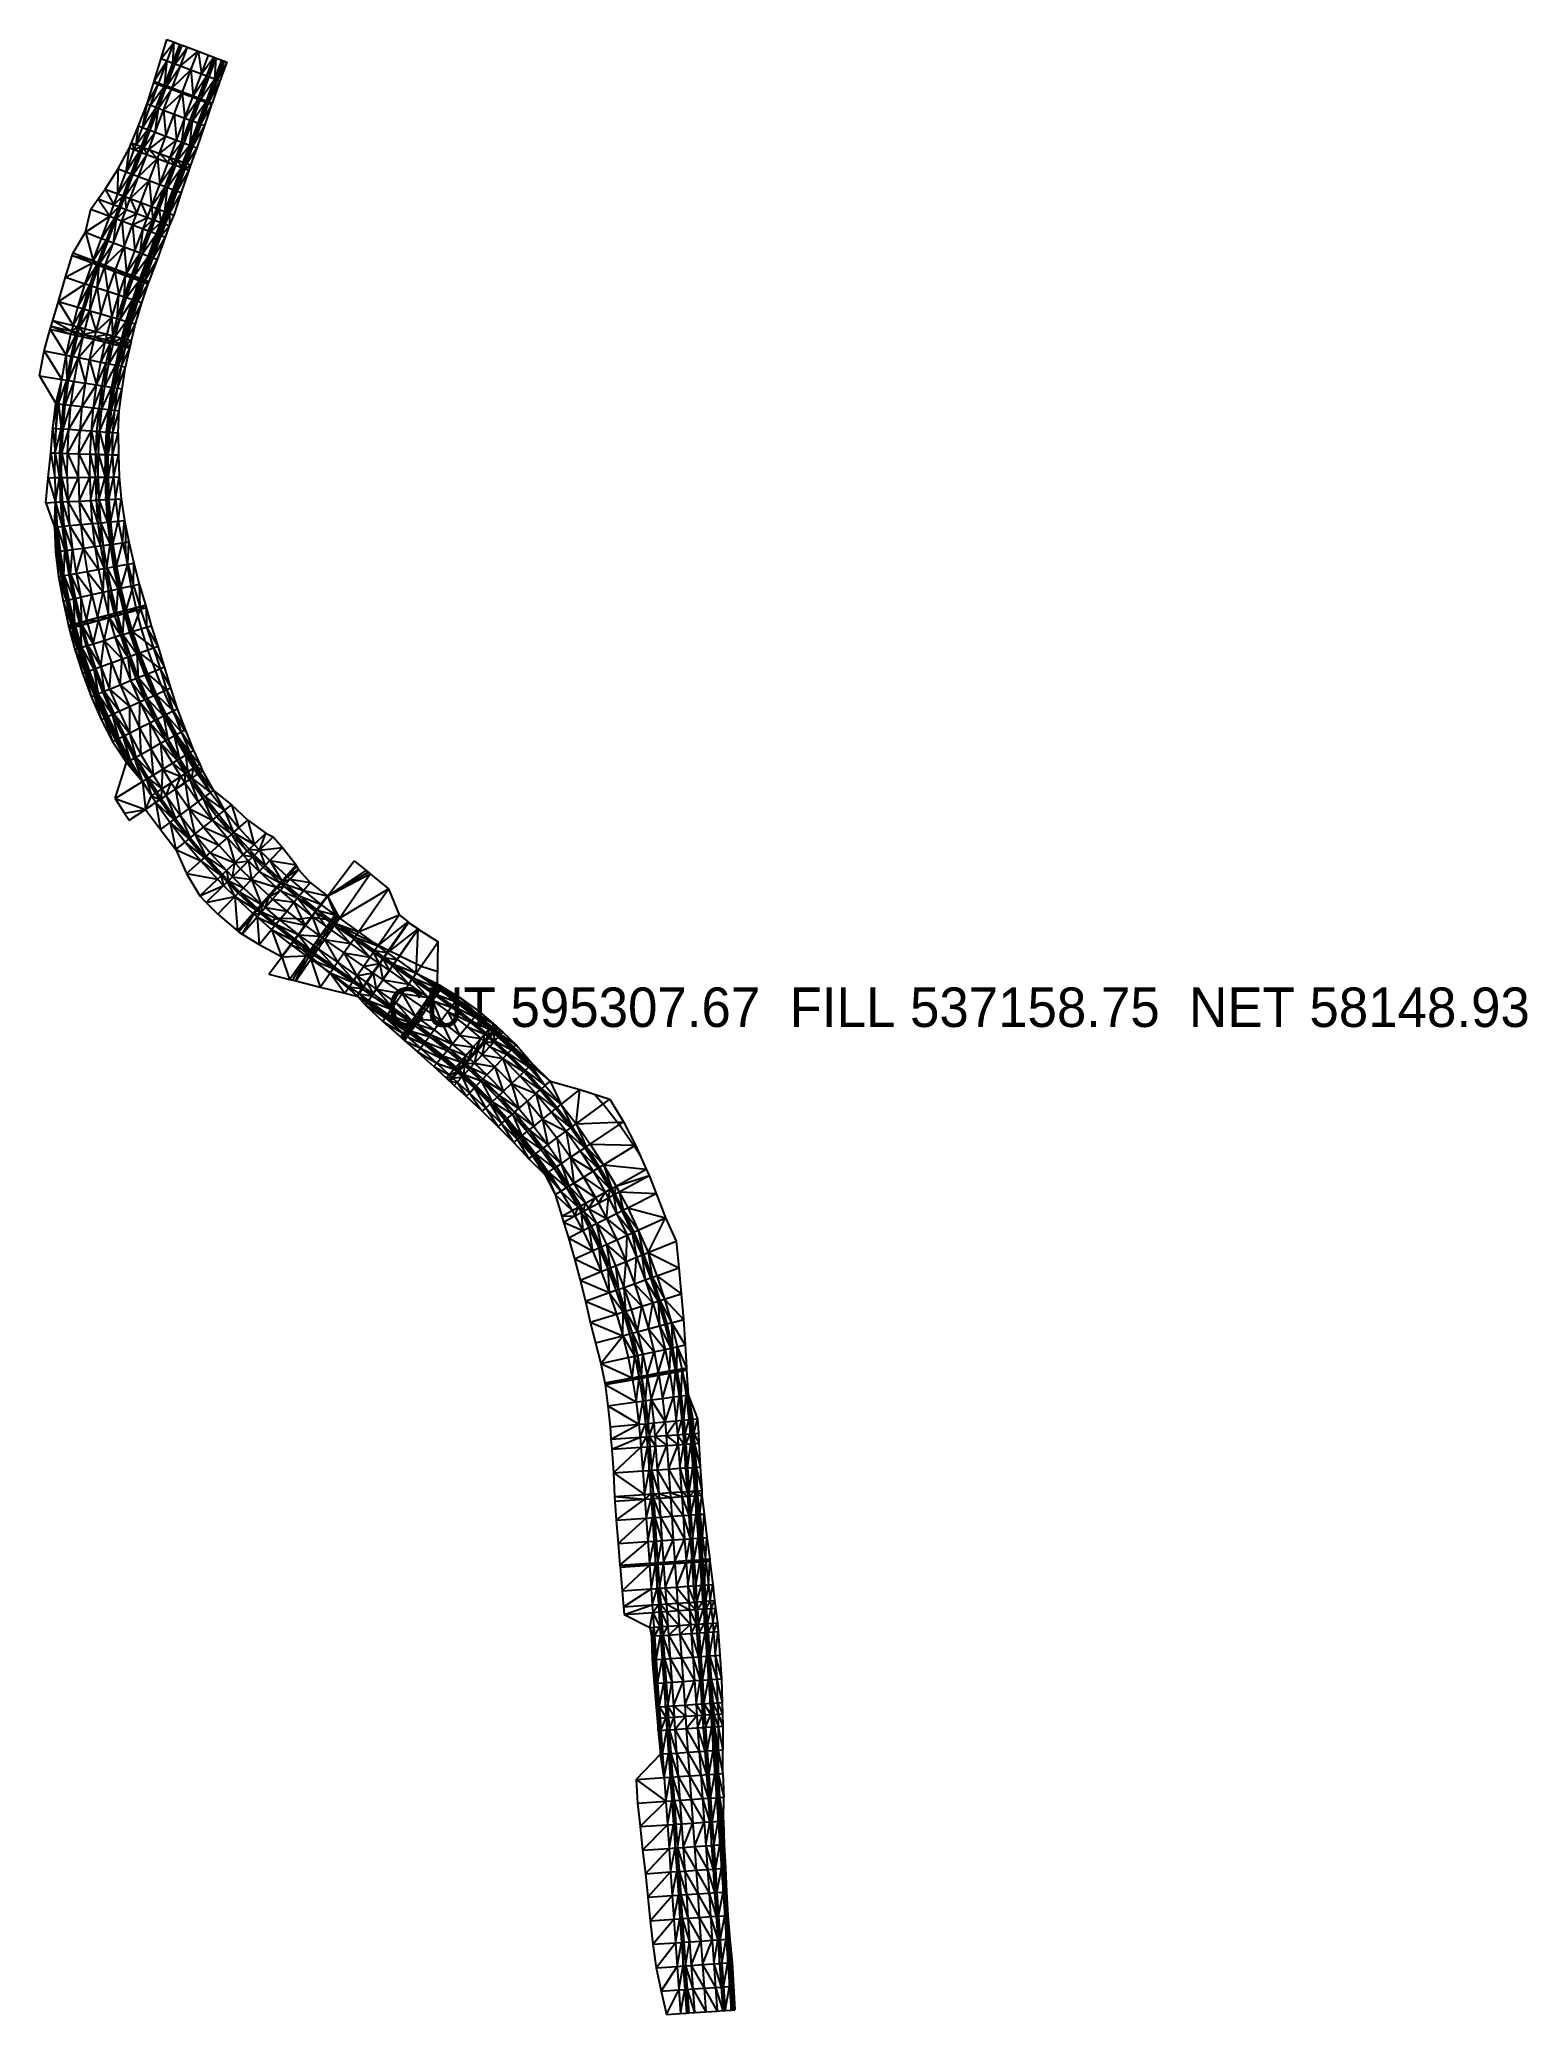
# Model space of a CAD drawing. Extents: x 2195426 to 2196998, y 328445 to 330532.
import ezdxf

# ---------------------------------------------------------------- set-up
doc = ezdxf.new("R2010")
doc.units = 0
for name, color, linetype in [('LS-CUTFILL', 5, 'CONTINUOUS'), ('LS-TIN-BOTTOM', 1, 'CONTINUOUS'), ('LS-TIN-TOP', 3, 'CONTINUOUS'), ('LS-VOLUME-LABEL', 7, 'CONTINUOUS')]:
    doc.layers.add(name, color=color, linetype=linetype)

msp = doc.modelspace()

# ---------------------------------------------------------------- texts
at = {"layer": 'LS-VOLUME-LABEL'}
msp.add_text('CUT 595307.67  FILL 537158.75  NET 58148.93', height=41.749004, dxfattribs=at).set_placement((2195793.111569, 329488.672154))

# ---------------------------------------------------------------- linework, layer by layer
at = {"layer": 'LS-CUTFILL'}
for p, q in [((2195604.369291, 330464.966776), (2195604.362701, 330464.949257)), ((2195600.214082, 330453.91984), (2195600.390681, 330454.411349)), ((2195596.096787, 330442.974043), (2195590.016079, 330426.872874)), ((2195596.081913, 330442.979657), (2195596.0818, 330442.9797)), ((2195449.422072, 330173.130391), (2195449.42209, 330173.130461)), ((2195442.892376, 330147.469224), (2195442.858289, 330147.473474)), ((2195442.881811, 330147.674578), (2195442.8818, 330147.6746)), ((2195442.922249, 330147.831968), (2195442.922233, 330147.83197)), ((2195516.388644, 330019.255294), (2195516.501373, 330000.847513)), ((2195516.501375, 330000.847489), (2195516.501373, 330000.847513)), ((2195517.238502, 329984.775886), (2195516.501375, 330000.847489)), ((2195517.238553, 329984.775603), (2195517.238502, 329984.775886)), ((2195517.238553, 329984.775603), (2195518.243266, 329977.656771)), ((2195518.243269, 329977.656731), (2195518.243266, 329977.656771)), ((2195518.243269, 329977.656731), (2195518.487121, 329976.316255)), ((2195518.487121, 329976.316255), (2195518.487139, 329976.316158)), ((2195522.393246, 329954.798778), (2195518.487139, 329976.316158)), ((2195522.393249, 329954.798766), (2195522.393246, 329954.798778)), ((2195523.426384, 329950.165879), (2195522.393249, 329954.798766)), ((2195523.42639, 329950.165853), (2195523.426384, 329950.165879)), ((2195523.42639, 329950.165853), (2195527.445311, 329932.1032)), ((2195527.445311, 329932.1032), (2195527.445318, 329932.103173)), ((2195527.445318, 329932.103173), (2195527.656626, 329931.245852)), ((2195527.656626, 329931.245852), (2195527.656635, 329931.245816)), ((2195528.161261, 329929.193643), (2195527.656635, 329931.245816)), ((2195528.161261, 329929.193643), (2195528.161267, 329929.193622)), ((2195528.161267, 329929.193622), (2195529.814441, 329923.038243)), ((2195529.814441, 329923.038242), (2195529.814441, 329923.038243)), ((2195533.413018, 329909.609456), (2195529.814441, 329923.038242)), ((2195533.413028, 329909.609406), (2195533.413018, 329909.609456)), ((2195537.702727, 329895.77909), (2195533.413028, 329909.609406)), ((2195537.702727, 329895.77909), (2195537.702738, 329895.779055)), ((2195537.702738, 329895.779055), (2195540.31862, 329887.36371)), ((2195540.31862, 329887.36371), (2195540.318632, 329887.363683)), ((2195545.336074, 329873.290613), (2195540.318632, 329887.363683)), ((2195545.336074, 329873.290613), (2195545.336077, 329873.290604)), ((2195548.152392, 329865.405463), (2195545.336077, 329873.290604)), ((2195548.152397, 329865.405453), (2195548.152392, 329865.405463)), ((2195554.643317, 329849.352598), (2195548.152397, 329865.405453)), ((2195554.643327, 329849.352572), (2195554.643317, 329849.352598)), ((2195554.643327, 329849.352572), (2195556.902223, 329843.773383)), ((2195556.902234, 329843.77335), (2195556.902223, 329843.773383)), ((2195566.008725, 329823.70721), (2195556.902234, 329843.77335)), ((2195566.008737, 329823.707185), (2195566.008725, 329823.70721)), ((2195566.008737, 329823.707185), (2195566.554554, 329822.505602)), ((2195566.554579, 329822.50556), (2195566.554554, 329822.505602)), ((2195568.669128, 329818.32016), (2195566.554579, 329822.50556)), ((2195568.66913, 329818.320238), (2195568.669128, 329818.32016)), ((2195578.869246, 329802.632886), (2195568.66913, 329818.320238)), ((2195578.869247, 329802.632884), (2195580.556816, 329800.263016)), ((2195586.752099, 329751.693661), (2195592.813717, 329755.863563)), ((2195592.750871, 329755.970137), (2195592.7445, 329755.9662)), ((2195592.774126, 329755.871745), (2195592.770681, 329755.869421)), ((2195592.794315, 329755.884849), (2195592.797781, 329755.887187)), ((2195592.803047, 329755.890805), (2195592.803078, 329755.89076)), ((2195592.851124, 329755.808284), (2195594.448453, 329757.000044)), ((2195595.28466, 329757.565056), (2195594.406613, 329757.086871)), ((2195594.406746, 329757.086449), (2195595.162659, 329757.482257)), ((2195595.281478, 329757.561887), (2195595.16266, 329757.482258)), ((2195595.899478, 329757.954057), (2195595.285164, 329757.564366)), ((2195595.285164, 329757.564366), (2195595.3379, 329757.4861)), ((2195595.493865, 329757.809289), (2195597.989423, 329759.502445)), ((2195569.375027, 329740.210318), (2195569.375027, 329740.210318)), ((2195569.430885, 329740.12739), (2195569.430885, 329740.12739)), ((2195569.488912, 329740.04585), (2195569.486835, 329740.044449)), ((2195569.49663, 329740.051175), (2195569.498707, 329740.052576)), ((2195584.393422, 329750.101887), (2195584.339292, 329750.182026)), ((2195584.408298, 329750.111899), (2195584.408286, 329750.111916)), ((2195586.674328, 329751.757282), (2195586.674766, 329751.757576)), ((2195544.237483, 329723.211216), (2195537.677227, 329718.710985)), ((2195537.731987, 329718.747849), (2195537.737919, 329718.751919)), ((2195544.941348, 329723.61024), (2195544.237483, 329723.211216)), ((2195548.56883, 329726.182432), (2195551.04124, 329727.778055)), ((2195551.053055, 329727.785681), (2195550.80789, 329727.566959)), ((2195552.888097, 329728.969998), (2195552.888097, 329728.969998)), ((2195552.945904, 329728.884303), (2195552.945906, 329728.884304)), ((2195552.945905, 329728.884303), (2195552.945904, 329728.884303)), ((2195552.945906, 329728.884304), (2195552.946153, 329728.884491)), ((2195554.507594, 329730.062269), (2195554.507265, 329730.062072)), ((2195554.507758, 329730.062367), (2195554.507899, 329730.062499)), ((2195554.507948, 329730.062482), (2195559.469124, 329733.408614)), ((2195554.94069, 329730.466478), (2195554.519224, 329730.070138)), ((2195559.439217, 329733.51126), (2195559.435471, 329733.508735)), ((2195559.539325, 329733.332917), (2195559.539325, 329733.332917)), ((2195713.792139, 329605.434847), (2195717.392076, 329610.228835)), ((2195713.799811, 329605.424532), (2195717.468077, 329610.168638)), ((2195717.315035, 329610.287881), (2195717.314439, 329610.287051)), ((2195717.31519, 329610.288086), (2195717.315035, 329610.287881)), ((2195717.315453, 329610.288437), (2195717.315822, 329610.288892)), ((2195717.31591, 329610.288977), (2195718.996444, 329612.365493)), ((2195717.393138, 329610.230218), (2195718.606793, 329611.685531)), ((2195719.073154, 329612.306881), (2195718.318493, 329611.462614)), ((2195723.160057, 329618.048225), (2195718.922285, 329612.427475)), ((2195723.160057, 329618.048225), (2195723.1502, 329618.0558)), ((2195723.2204, 329617.990509), (2195723.295989, 329617.932565)), ((2195671.379025, 329600.825185), (2195673.213019, 329598.920073)), ((2195671.379063, 329600.825157), (2195671.379025, 329600.825185)), ((2195676.000222, 329603.413778), (2195671.379063, 329600.825157)), ((2195673.213026, 329598.920065), (2195675.161311, 329596.899227)), ((2195680.838871, 329591.417787), (2195675.161319, 329596.899221)), ((2195676.000222, 329603.413778), (2195676.000249, 329603.413784)), ((2195677.101952, 329603.842193), (2195676.000249, 329603.413784)), ((2195680.548598, 329603.48341), (2195677.101959, 329603.84219)), ((2195680.548636, 329603.483401), (2195680.548598, 329603.48341)), ((2195697.391316, 329603.035003), (2195680.548636, 329603.483401)), ((2195680.838871, 329591.417787), (2195680.838892, 329591.417767)), ((2195685.395235, 329587.025488), (2195680.838892, 329591.417767)), ((2195697.391318, 329603.035003), (2195702.917431, 329602.886778)), ((2195702.917462, 329602.886789), (2195702.917431, 329602.886778)), ((2195711.903816, 329603.911513), (2195702.917462, 329602.886789)), ((2195706.504301, 329595.896134), (2195706.504285, 329595.896111)), ((2195706.505364, 329595.897548), (2195706.505379, 329595.897536)), ((2195706.583193, 329595.834626), (2195706.583178, 329595.834638)), ((2195706.584285, 329595.836111), (2195706.584985, 329595.837044)), ((2195711.903823, 329603.911513), (2195711.903816, 329603.911513)), ((2195712.477702, 329603.984497), (2195711.903823, 329603.911513)), ((2195712.477702, 329603.984497), (2195712.477709, 329603.984496)), ((2195712.477709, 329603.984496), (2195712.585992, 329603.992341)), ((2195712.585995, 329603.992341), (2195712.606574, 329603.993926)), ((2195712.721779, 329604.009443), (2195712.721852, 329604.009452)), ((2195712.83873, 329604.025076), (2195713.799809, 329605.424534)), ((2195713.866788, 329605.371085), (2195712.838753, 329604.025081)), ((2195712.838753, 329604.025081), (2195713.866601, 329605.370837)), ((2195712.857543, 329604.026567), (2195712.857519, 329604.026566)), ((2195712.857543, 329604.026567), (2195714.348742, 329604.152807)), ((2195713.711592, 329605.490787), (2195713.7116, 329605.4908)), ((2195713.792187, 329605.434812), (2195715.959673, 329608.226129)), ((2195714.348742, 329604.152807), (2195714.348764, 329604.152805)), ((2195714.348764, 329604.152805), (2195715.268972, 329604.355956)), ((2195722.523359, 329603.235885), (2195715.268972, 329604.355971)), ((2195715.268972, 329604.355971), (2195715.268972, 329604.355956)), ((2195722.523403, 329603.235875), (2195722.523359, 329603.235885)), ((2195722.523403, 329603.235875), (2195727.709468, 329602.736101)), ((2195727.709468, 329602.736101), (2195727.70936, 329602.736209)), ((2195732.860766, 329600.010501), (2195727.70936, 329602.736209)), ((2195733.870833, 329599.520597), (2195732.86077, 329600.010499)), ((2195733.870853, 329599.520587), (2195733.870833, 329599.520597)), ((2195735.501226, 329598.728591), (2195733.870853, 329599.520587)), ((2195735.50123, 329598.728589), (2195735.501226, 329598.728591)), ((2195737.077982, 329597.958092), (2195735.50123, 329598.728589)), ((2195737.078008, 329597.95808), (2195737.077982, 329597.958092)), ((2195737.078008, 329597.95808), (2195738.135968, 329597.441179)), ((2195743.061214, 329595.03441), (2195738.13599, 329597.441168)), ((2195743.061233, 329595.034401), (2195743.061214, 329595.03441)), ((2195760.862328, 329586.336101), (2195743.061233, 329595.034401)), ((2195803.326217, 329559.999788), (2195825.825077, 329592.204704)), ((2195806.193603, 329564.126499), (2195825.663826, 329592.147899)), ((2195825.909739, 329592.151285), (2195810.720486, 329570.409348)), ((2195685.395235, 329587.025488), (2195685.395287, 329587.025438)), ((2195685.395287, 329587.025438), (2195690.752783, 329581.856602)), ((2195690.752783, 329581.856602), (2195690.752801, 329581.856585)), ((2195693.394572, 329579.314388), (2195690.752801, 329581.856585)), ((2195690.863931, 329575.951345), (2195690.864596, 329575.952294)), ((2195691.445116, 329575.501716), (2195691.362164, 329575.564693)), ((2195691.445118, 329575.501713), (2195691.445116, 329575.501716)), ((2195691.704695, 329576.194264), (2195693.780466, 329578.957541)), ((2195693.916091, 329578.831953), (2195692.88056, 329577.507301)), ((2195693.39459, 329579.314369), (2195693.394572, 329579.314388)), ((2195693.696237, 329579.035309), (2195693.39459, 329579.314369)), ((2195693.696237, 329579.035309), (2195693.696267, 329579.035281)), ((2195693.696267, 329579.035281), (2195693.780431, 329578.957573)), ((2195693.780466, 329578.957541), (2195694.4792, 329579.8877)), ((2195693.840039, 329578.902747), (2195693.840029, 329578.902757)), ((2195693.916091, 329578.831953), (2195693.9332, 329578.816216)), ((2195693.933217, 329578.816199), (2195693.9332, 329578.816216)), ((2195702.260211, 329571.3634), (2195693.933217, 329578.816199)), ((2195694.479158, 329579.887748), (2195695.212358, 329580.863816)), ((2195695.212358, 329580.863816), (2195695.775416, 329581.441948)), ((2195695.775875, 329581.442499), (2195695.775884, 329581.442512)), ((2195695.7759, 329581.4425), (2195695.775875, 329581.442499)), ((2195699.216372, 329586.024225), (2195699.005071, 329585.898613)), ((2195699.427683, 329586.203603), (2195699.216373, 329586.024227)), ((2195699.46026, 329586.179145), (2195699.427683, 329586.203603)), ((2195699.460253, 329586.179136), (2195699.458186, 329586.176383)), ((2195699.46026, 329586.179145), (2195699.460253, 329586.179136)), ((2195702.260265, 329571.363352), (2195702.260211, 329571.3634)), ((2195702.260265, 329571.363352), (2195708.703005, 329565.610484)), ((2195760.862328, 329586.336101), (2195760.862346, 329586.336093)), ((2195760.862346, 329586.336093), (2195778.929449, 329577.507133)), ((2195778.929449, 329577.507133), (2195778.929521, 329577.507098)), ((2195783.583244, 329575.223239), (2195778.929521, 329577.507098)), ((2195783.583248, 329575.223237), (2195783.583244, 329575.223239)), ((2195783.583248, 329575.223237), (2195783.834726, 329575.099825)), ((2195783.834729, 329575.099823), (2195794.392956, 329569.917818)), ((2195794.392956, 329569.917818), (2195794.392969, 329569.917811)), ((2195794.446249, 329569.89166), (2195794.392969, 329569.917811)), ((2195794.446249, 329569.89166), (2195794.446261, 329569.891654)), ((2195795.120206, 329569.561459), (2195794.446261, 329569.891654)), ((2195795.120206, 329569.561459), (2195795.120231, 329569.561447)), ((2195796.009208, 329569.12514), (2195795.120231, 329569.561447)), ((2195796.009208, 329569.12514), (2195796.009235, 329569.125127)), ((2195796.009235, 329569.125127), (2195806.193582, 329564.126509)), ((2195681.879319, 329562.936356), (2195681.879327, 329562.936397)), ((2195708.703005, 329565.610484), (2195708.703017, 329565.610474)), ((2195708.703017, 329565.610474), (2195709.646286, 329564.822099)), ((2195711.09938, 329563.609721), (2195709.64629, 329564.822095)), ((2195711.099381, 329563.60972), (2195711.09938, 329563.609721)), ((2195711.889295, 329562.949226), (2195711.099381, 329563.60972)), ((2195711.889325, 329562.949201), (2195711.889295, 329562.949226)), ((2195711.889325, 329562.949201), (2195713.331698, 329561.743202)), ((2195713.33174, 329561.743167), (2195713.331698, 329561.743202)), ((2195713.33174, 329561.743167), (2195717.850653, 329557.963554)), ((2195717.850653, 329557.963554), (2195717.850734, 329557.963486)), ((2195731.206941, 329546.792865), (2195717.850734, 329557.963486)), ((2195731.207097, 329546.792735), (2195731.206941, 329546.792865)), ((2195732.586049, 329545.641202), (2195731.207097, 329546.792735)), ((2195795.224659, 329548.340116), (2195791.07201, 329542.295783)), ((2195795.313594, 329548.29286), (2195793.115585, 329545.129463)), ((2195795.31076, 329548.288945), (2195795.307104, 329548.283684)), ((2195798.740686, 329553.225105), (2195796.917292, 329550.692073)), ((2195798.740899, 329553.2254), (2195798.595828, 329553.023869)), ((2195798.82288, 329553.168484), (2195798.74093, 329553.225439)), ((2195798.81807, 329553.161212), (2195798.818034, 329553.161253)), ((2195798.824571, 329553.170569), (2195798.824528, 329553.170599)), ((2195799.94406, 329555.132226), (2195799.944061, 329555.132227)), ((2195799.944061, 329555.132227), (2195802.306996, 329558.532937)), ((2195799.948315, 329555.138054), (2195800.030079, 329555.080773)), ((2195800.024375, 329555.072767), (2195800.025951, 329555.074832)), ((2195800.03142, 329555.082427), (2195800.029444, 329555.079582)), ((2195803.414201, 329559.951112), (2195803.411654, 329559.947447)), ((2195803.488827, 329559.883315), (2195803.4888, 329559.8833)), ((2195803.501597, 329559.901693), (2195806.375457, 329564.037747)), ((2195806.205204, 329564.120815), (2195806.193603, 329564.126499)), ((2195806.284571, 329564.082168), (2195806.205224, 329564.120805)), ((2195806.375457, 329564.037747), (2195806.296236, 329564.076453)), ((2195806.375471, 329564.03774), (2195824.202239, 329555.288931)), ((2195824.202242, 329555.288929), (2195824.202239, 329555.288931)), ((2195824.202242, 329555.288929), (2195828.98605, 329552.941326)), ((2195828.98605, 329552.941326), (2195828.986062, 329552.941325)), ((2195828.986062, 329552.941325), (2195846.539976, 329547.469876)), ((2195732.586053, 329545.641199), (2195732.998646, 329545.296639)), ((2195732.998646, 329545.296639), (2195732.998689, 329545.296603)), ((2195732.998689, 329545.296603), (2195751.850202, 329529.55343)), ((2195751.850202, 329529.55343), (2195751.85022, 329529.553415)), ((2195751.85022, 329529.553415), (2195758.825051, 329523.728684)), ((2195781.617634, 329528.581528), (2195778.968077, 329524.593323)), ((2195781.63262, 329528.603354), (2195784.674919, 329532.88349)), ((2195784.674922, 329532.883495), (2195788.55183, 329538.386418)), ((2195788.407798, 329538.486522), (2195791.072006, 329542.295778)), ((2195788.467783, 329538.440498), (2195788.46779, 329538.440456)), ((2195758.825166, 329523.728587), (2195758.825051, 329523.728684)), ((2195761.023512, 329521.892899), (2195758.825166, 329523.728587)), ((2195761.023519, 329521.892894), (2195761.589851, 329521.420451)), ((2195761.589851, 329521.420451), (2195761.589876, 329521.42043)), ((2195761.640636, 329521.378034), (2195761.589876, 329521.42043)), ((2195761.640655, 329521.378024), (2195761.640636, 329521.378034)), ((2195763.97289, 329519.733883), (2195761.640655, 329521.378024)), ((2195761.735719, 329520.904024), (2195763.842212, 329519.539716)), ((2195763.973837, 329519.73329), (2195763.840296, 329519.541099)), ((2195763.840296, 329519.541099), (2195763.842212, 329519.539716)), ((2195763.97289, 329519.733883), (2195763.973837, 329519.73329)), ((2195770.641959, 329512.723691), (2195770.71021, 329512.708692)), ((2195771.684916, 329514.111479), (2195770.71021, 329512.708693)), ((2195771.585173, 329514.183124), (2195771.031754, 329513.409301)), ((2195771.522459, 329514.228173), (2195771.522459, 329514.228173)), ((2195771.684916, 329514.111479), (2195771.684895, 329514.111493)), ((2195772.093087, 329515.049413), (2195772.093084, 329515.04941)), ((2195773.234297, 329516.691831), (2195773.234313, 329516.691819)), ((2195773.3155, 329516.6335), (2195773.315525, 329516.633484)), ((2195776.854158, 329521.726244), (2195776.854158, 329521.726244)), ((2195776.936008, 329521.668793), (2195776.936, 329521.668799)), ((2195776.936009, 329521.668795), (2195776.936009, 329521.668794)), ((2195776.936034, 329521.668829), (2195776.936034, 329521.668829)), ((2195777.607609, 329522.883237), (2195778.198861, 329523.661527)), ((2195778.115229, 329523.716338), (2195778.115193, 329523.716363)), ((2196012.200827, 329417.698667), (2196021.289765, 329407.278039)), ((2196021.289791, 329407.278013), (2196021.289765, 329407.278039)), ((2196036.172462, 329388.216643), (2196021.289791, 329407.278013)), ((2196036.172471, 329388.216632), (2196036.172462, 329388.216643)), ((2196036.172471, 329388.216632), (2196038.274899, 329385.541603)), ((2196038.274911, 329385.54159), (2196038.274899, 329385.541603)), ((2196053.447205, 329363.839037), (2196038.274911, 329385.54159)), ((2196053.447216, 329363.83902), (2196053.447205, 329363.839037)), ((2196053.447216, 329363.83902), (2196054.103884, 329362.904442)), ((2196054.103898, 329362.904425), (2196054.103884, 329362.904442)), ((2196054.103898, 329362.904425), (2196060.572959, 329352.523685)), ((2196119.461989, 329023.328172), (2196119.934629, 329011.924539)), ((2196074.996047, 328945.209307), (2196074.996047, 328945.209307)), ((2196075.961847, 328931.18397), (2196075.962197, 328931.178883)), ((2196075.96997, 328931.066012), (2196076.56205, 328922.452905)), ((2196076.71238, 328920.268305), (2196076.71214, 328920.271784)), ((2196076.71238, 328920.268299), (2196076.71238, 328920.268305)), ((2196076.712381, 328920.268293), (2196076.71238, 328920.268299)), ((2196077.580968, 328769.973298), (2196077.580967, 328769.973315)), ((2196077.581084, 328769.971623), (2196077.580968, 328769.973298)), ((2196078.3986, 328758.091833), (2196078.398602, 328758.0918)), ((2196078.418907, 328757.791789), (2196078.418845, 328757.792699)), ((2196079.278102, 328745.097116), (2196079.278316, 328745.094595)), ((2196079.297301, 328745.0323), (2196079.2973, 328745.0323)), ((2196079.3104, 328744.911214), (2196079.310399, 328744.911214)), ((2196080.300374, 328745.022001), (2196080.303131, 328744.981396)), ((2196082.03093, 328720.028586), (2196082.007979, 328720.027047)), ((2196085.722883, 328695.356272), (2196082.007979, 328720.027047)), ((2196142.39571, 328699.256201), (2196142.395709, 328699.256211)), ((2196144.197899, 328674.321116), (2196142.39571, 328699.256201)), ((2196144.197942, 328674.321119), (2196144.197899, 328674.321116)), ((2196145.224402, 328658.61546), (2196145.177472, 328658.832829))]:
    msp.add_line(p, q, dxfattribs=at)
at = {"layer": 'LS-TIN-BOTTOM'}
for p, q in [((2195554.1023, 330512.2368, 1177.0748), (2195560.2641, 330532.3972, 1176.9315)), ((2195554.1023, 330512.2368, 1177.0748), (2195567.981, 330529.4885, 1178.5808)), ((2195560.2641, 330532.3972, 1176.9315), (2195567.981, 330529.4885, 1178.5808)), ((2195560.5608, 330509.8025, 1178.4551), (2195567.981, 330529.4885, 1178.5808)), ((2195566.5979, 330507.5269, 1179.7325), (2195567.981, 330529.4885, 1178.5808)), ((2195566.5979, 330507.5269, 1179.7325), (2195574.0181, 330527.213, 1179.8582)), ((2195567.981, 330529.4885, 1178.5808), (2195574.0181, 330527.213, 1179.8582)), ((2195574.0181, 330527.213, 1179.8582), (2195576.3123, 330526.3483, 1180.3435)), ((2195546.7781, 330488.2806, 1177.2446), (2195554.1023, 330512.2368, 1177.0748)), ((2195546.7781, 330488.2806, 1177.2446), (2195560.5608, 330509.8025, 1178.4551)), ((2195551.7432, 330486.4091, 1178.3057), (2195560.5608, 330509.8025, 1178.4551)), ((2195554.1023, 330512.2368, 1177.0748), (2195560.5608, 330509.8025, 1178.4551)), ((2195557.7803, 330484.1335, 1179.5831), (2195560.5608, 330509.8025, 1178.4551)), ((2195557.7803, 330484.1335, 1179.5831), (2195566.5979, 330507.5269, 1179.7325)), ((2195557.7803, 330484.1335, 1179.5831), (2195568.8921, 330506.6622, 1180.2178)), ((2195560.0745, 330483.2688, 1180.0684), (2195568.8921, 330506.6622, 1180.2178)), ((2195560.5608, 330509.8025, 1178.4551), (2195566.5979, 330507.5269, 1179.7325)), ((2195566.5979, 330507.5269, 1179.7325), (2195576.3123, 330526.3483, 1180.3435)), ((2195566.5979, 330507.5269, 1179.7325), (2195568.8921, 330506.6622, 1180.2178)), ((2195568.8921, 330506.6622, 1180.2178), (2195576.3123, 330526.3483, 1180.3435)), ((2195568.8921, 330506.6622, 1180.2178), (2195581.9267, 330524.232, 1180.5597)), ((2195568.8921, 330506.6622, 1180.2178), (2195574.5065, 330504.546, 1180.4339)), ((2195574.5065, 330504.546, 1180.4339), (2195581.9267, 330524.232, 1180.5597)), ((2195574.5065, 330504.546, 1180.4339), (2195593.1554, 330519.9996, 1180.7037)), ((2195576.3123, 330526.3483, 1180.3435), (2195581.9267, 330524.232, 1180.5597)), ((2195581.9267, 330524.232, 1180.5597), (2195593.1554, 330519.9996, 1180.7037)), ((2195585.7352, 330500.3136, 1180.5779), (2195593.1554, 330519.9996, 1180.7037)), ((2195593.1554, 330519.9996, 1180.7037), (2195596.9641, 330496.0811, 1180.4339)), ((2195593.1554, 330519.9996, 1180.7037), (2195604.3843, 330515.7671, 1180.5597)), ((2195596.9641, 330496.0811, 1180.4339), (2195604.3843, 330515.7671, 1180.5597)), ((2195596.9641, 330496.0811, 1180.4339), (2195609.9987, 330513.6509, 1180.3435)), ((2195602.5785, 330493.9649, 1180.2178), (2195609.9987, 330513.6509, 1180.3435)), ((2195602.5785, 330493.9649, 1180.2178), (2195612.2919, 330512.7866, 1179.8583)), ((2195604.3843, 330515.7671, 1180.5597), (2195609.9987, 330513.6509, 1180.3435)), ((2195604.8717, 330493.1005, 1179.7325), (2195612.2919, 330512.7866, 1179.8583)), ((2195609.9987, 330513.6509, 1180.3435), (2195612.2919, 330512.7866, 1179.8583)), ((2195610.9098, 330490.8246, 1178.4551), (2195612.2919, 330512.7866, 1179.8583)), ((2195610.9098, 330490.8246, 1178.4551), (2195618.33, 330510.5106, 1178.5808)), ((2195610.9098, 330490.8246, 1178.4551), (2195620.2014, 330509.8052, 1177.9808)), ((2195612.2919, 330512.7866, 1179.8583), (2195618.33, 330510.5106, 1178.5808)), ((2195612.7812, 330490.1192, 1177.8551), (2195620.2014, 330509.8052, 1177.9808)), ((2195613.717, 330489.7665, 1177.8551), (2195620.2014, 330509.8052, 1177.9808)), ((2195613.717, 330489.7665, 1177.8551), (2195621.1372, 330509.4525, 1177.9808)), ((2195613.717, 330489.7665, 1177.8551), (2195623.9118, 330508.4067, 1179.7599)), ((2195616.6687, 330488.6539, 1179.7478), (2195623.9118, 330508.4067, 1179.7599)), ((2195618.33, 330510.5106, 1178.5808), (2195620.2014, 330509.8052, 1177.9808)), ((2195620.2014, 330509.8052, 1177.9808), (2195621.1372, 330509.4525, 1177.9808)), ((2195621.1372, 330509.4525, 1177.9808), (2195623.9118, 330508.4067, 1179.7599)), ((2195539.3382, 330464.3679, 1177.4641), (2195546.3351, 330486.8414, 1177.2542)), ((2195546.3351, 330486.8414, 1177.2542), (2195546.7781, 330488.2806, 1177.2446)), ((2195546.3351, 330486.8414, 1177.2542), (2195551.2131, 330485.0028, 1178.2967)), ((2195546.3351, 330486.8414, 1177.2542), (2195551.7432, 330486.4091, 1178.3057)), ((2195546.7781, 330488.2806, 1177.2446), (2195551.7432, 330486.4091, 1178.3057)), ((2195551.2131, 330485.0028, 1178.2967), (2195551.7432, 330486.4091, 1178.3057)), ((2195551.7432, 330486.4091, 1178.3057), (2195557.2502, 330482.7272, 1179.5742)), ((2195551.7432, 330486.4091, 1178.3057), (2195557.7803, 330484.1335, 1179.5831)), ((2195560.0745, 330483.2688, 1180.0684), (2195574.5065, 330504.546, 1180.4339)), ((2195565.6889, 330481.1526, 1180.2846), (2195574.5065, 330504.546, 1180.4339)), ((2195565.6889, 330481.1526, 1180.2846), (2195585.7352, 330500.3136, 1180.5779)), ((2195574.5065, 330504.546, 1180.4339), (2195585.7352, 330500.3136, 1180.5779)), ((2195576.9176, 330476.9202, 1180.4286), (2195585.7352, 330500.3136, 1180.5779)), ((2195585.7352, 330500.3136, 1180.5779), (2195588.1465, 330472.6877, 1180.2846)), ((2195585.7352, 330500.3136, 1180.5779), (2195596.9641, 330496.0811, 1180.4339)), ((2195588.1465, 330472.6877, 1180.2846), (2195596.9641, 330496.0811, 1180.4339)), ((2195588.1465, 330472.6877, 1180.2846), (2195602.5785, 330493.9649, 1180.2178)), ((2195593.7609, 330470.5715, 1180.0684), (2195602.5785, 330493.9649, 1180.2178)), ((2195593.7609, 330470.5715, 1180.0684), (2195604.8717, 330493.1005, 1179.7325)), ((2195596.0541, 330469.7071, 1179.5831), (2195604.8717, 330493.1005, 1179.7325)), ((2195596.0541, 330469.7071, 1179.5831), (2195610.9098, 330490.8246, 1178.4551)), ((2195596.9641, 330496.0811, 1180.4339), (2195602.5785, 330493.9649, 1180.2178)), ((2195602.0922, 330467.4312, 1178.3057), (2195610.9098, 330490.8246, 1178.4551)), ((2195602.0922, 330467.4312, 1178.3057), (2195612.7812, 330490.1192, 1177.8551)), ((2195602.5785, 330493.9649, 1180.2178), (2195604.8717, 330493.1005, 1179.7325)), ((2195603.9637, 330466.7258, 1177.7057), (2195612.7812, 330490.1192, 1177.8551)), ((2195604.8717, 330493.1005, 1179.7325), (2195610.9098, 330490.8246, 1178.4551)), ((2195604.8994, 330466.3731, 1177.7057), (2195612.7812, 330490.1192, 1177.8551)), ((2195604.8994, 330466.3731, 1177.7057), (2195613.717, 330489.7665, 1177.8551)), ((2195604.8994, 330466.3731, 1177.7057), (2195616.6687, 330488.6539, 1179.7478)), ((2195608.3534, 330465.0712, 1179.9204), (2195616.6687, 330488.6539, 1179.7478)), ((2195610.9098, 330490.8246, 1178.4551), (2195612.7812, 330490.1192, 1177.8551)), ((2195612.7812, 330490.1192, 1177.8551), (2195613.717, 330489.7665, 1177.8551)), ((2195613.717, 330489.7665, 1177.8551), (2195616.6687, 330488.6539, 1179.7478)), ((2195530.1657, 330441.1083, 1177.318), (2195539.3382, 330464.3679, 1177.4641)), ((2195534.4756, 330439.4838, 1178.2392), (2195539.3382, 330464.3679, 1177.4641)), ((2195539.3382, 330464.3679, 1177.4641), (2195551.2131, 330485.0028, 1178.2967)), ((2195539.3382, 330464.3679, 1177.4641), (2195543.1078, 330462.947, 1178.2697)), ((2195543.1078, 330462.947, 1178.2697), (2195551.2131, 330485.0028, 1178.2967)), ((2195543.1078, 330462.947, 1178.2697), (2195557.2502, 330482.7272, 1179.5742)), ((2195549.0129, 330460.7213, 1179.5192), (2195557.2502, 330482.7272, 1179.5742)), ((2195549.0129, 330460.7213, 1179.5192), (2195559.5444, 330481.8625, 1180.0594)), ((2195551.2131, 330485.0028, 1178.2967), (2195557.2502, 330482.7272, 1179.5742)), ((2195551.2569, 330459.8754, 1179.9939), (2195559.5444, 330481.8625, 1180.0594)), ((2195551.2569, 330459.8754, 1179.9939), (2195565.1588, 330479.7463, 1180.2756)), ((2195556.8713, 330457.7592, 1180.1851), (2195565.1588, 330479.7463, 1180.2756)), ((2195556.8713, 330457.7592, 1180.1851), (2195576.3875, 330475.5139, 1180.4196)), ((2195557.2502, 330482.7272, 1179.5742), (2195557.7803, 330484.1335, 1179.5831)), ((2195557.2502, 330482.7272, 1179.5742), (2195559.5444, 330481.8625, 1180.0594)), ((2195557.7803, 330484.1335, 1179.5831), (2195559.5444, 330481.8625, 1180.0594)), ((2195557.7803, 330484.1335, 1179.5831), (2195560.0745, 330483.2688, 1180.0684)), ((2195559.5444, 330481.8625, 1180.0594), (2195560.0745, 330483.2688, 1180.0684)), ((2195559.5444, 330481.8625, 1180.0594), (2195565.1588, 330479.7463, 1180.2756)), ((2195560.0745, 330483.2688, 1180.0684), (2195565.1588, 330479.7463, 1180.2756)), ((2195560.0745, 330483.2688, 1180.0684), (2195565.6889, 330481.1526, 1180.2846)), ((2195565.1588, 330479.7463, 1180.2756), (2195565.6889, 330481.1526, 1180.2846)), ((2195565.1588, 330479.7463, 1180.2756), (2195576.3875, 330475.5139, 1180.4196)), ((2195565.6889, 330481.1526, 1180.2846), (2195576.3875, 330475.5139, 1180.4196)), ((2195565.6889, 330481.1526, 1180.2846), (2195576.9176, 330476.9202, 1180.4286)), ((2195568.1, 330453.5268, 1180.2792), (2195576.3875, 330475.5139, 1180.4196)), ((2195576.3875, 330475.5139, 1180.4196), (2195576.9176, 330476.9202, 1180.4286)), ((2195576.3875, 330475.5139, 1180.4196), (2195579.3289, 330449.2943, 1180.1352)), ((2195576.3875, 330475.5139, 1180.4196), (2195587.6164, 330471.2814, 1180.2756)), ((2195576.9176, 330476.9202, 1180.4286), (2195587.6164, 330471.2814, 1180.2756)), ((2195576.9176, 330476.9202, 1180.4286), (2195588.1465, 330472.6877, 1180.2846)), ((2195579.3289, 330449.2943, 1180.1352), (2195587.6164, 330471.2814, 1180.2756)), ((2195579.3289, 330449.2943, 1180.1352), (2195593.2309, 330469.1652, 1180.0594)), ((2195584.9433, 330447.1781, 1179.919), (2195593.2309, 330469.1652, 1180.0594)), ((2195584.9433, 330447.1781, 1179.919), (2195595.524, 330468.3008, 1179.5742)), ((2195587.2365, 330446.3137, 1179.4338), (2195595.524, 330468.3008, 1179.5742)), ((2195587.2365, 330446.3137, 1179.4338), (2195601.5621, 330466.0249, 1178.2967)), ((2195587.6164, 330471.2814, 1180.2756), (2195588.1465, 330472.6877, 1180.2846)), ((2195587.6164, 330471.2814, 1180.2756), (2195593.2309, 330469.1652, 1180.0594)), ((2195588.1465, 330472.6877, 1180.2846), (2195593.2309, 330469.1652, 1180.0594)), ((2195588.1465, 330472.6877, 1180.2846), (2195593.7609, 330470.5715, 1180.0684)), ((2195593.2309, 330469.1652, 1180.0594), (2195593.7609, 330470.5715, 1180.0684)), ((2195593.2309, 330469.1652, 1180.0594), (2195595.524, 330468.3008, 1179.5742)), ((2195593.2746, 330444.0378, 1178.1563), (2195601.5621, 330466.0249, 1178.2967)), ((2195593.2746, 330444.0378, 1178.1563), (2195603.4336, 330465.3195, 1177.6967)), ((2195593.7609, 330470.5715, 1180.0684), (2195595.524, 330468.3008, 1179.5742)), ((2195593.7609, 330470.5715, 1180.0684), (2195596.0541, 330469.7071, 1179.5831)), ((2195595.1461, 330443.3324, 1177.5563), (2195603.4336, 330465.3195, 1177.6967)), ((2195595.524, 330468.3008, 1179.5742), (2195596.0541, 330469.7071, 1179.5831)), ((2195595.524, 330468.3008, 1179.5742), (2195601.5621, 330466.0249, 1178.2967)), ((2195596.0541, 330469.7071, 1179.5831), (2195601.5621, 330466.0249, 1178.2967)), ((2195596.0541, 330469.7071, 1179.5831), (2195602.0922, 330467.4312, 1178.3057)), ((2195596.0818, 330442.9797, 1177.5563), (2195603.4336, 330465.3195, 1177.6967)), ((2195596.0818, 330442.9797, 1177.5563), (2195604.3693, 330464.9668, 1177.6967)), ((2195596.0969, 330442.974, 1177.5757), (2195604.3693, 330464.9668, 1177.6967)), ((2195601.5621, 330466.0249, 1178.2967), (2195602.0922, 330467.4312, 1178.3057)), ((2195601.5621, 330466.0249, 1178.2967), (2195603.4336, 330465.3195, 1177.6967)), ((2195602.0922, 330467.4312, 1178.3057), (2195603.4336, 330465.3195, 1177.6967)), ((2195602.0922, 330467.4312, 1178.3057), (2195603.9637, 330466.7258, 1177.7057)), ((2195603.4336, 330465.3195, 1177.6967), (2195603.9637, 330466.7258, 1177.7057)), ((2195603.4336, 330465.3195, 1177.6967), (2195604.3693, 330464.9668, 1177.6967)), ((2195603.9637, 330466.7258, 1177.7057), (2195604.3693, 330464.9668, 1177.6967)), ((2195603.9637, 330466.7258, 1177.7057), (2195604.8994, 330466.3731, 1177.7057)), ((2195604.3693, 330464.9668, 1177.6967), (2195604.8994, 330466.3731, 1177.7057)), ((2195604.3693, 330464.9668, 1177.6967), (2195608.3534, 330465.0712, 1179.9204)), ((2195604.3693, 330464.9668, 1177.6967), (2195607.8798, 330463.6436, 1179.9477)), ((2195604.8994, 330466.3731, 1177.7057), (2195608.3534, 330465.0712, 1179.9204)), ((2195607.8798, 330463.6436, 1179.9477), (2195608.3534, 330465.0712, 1179.9204)), ((2195534.4756, 330439.4838, 1178.2392), (2195543.1078, 330462.947, 1178.2697)), ((2195534.4756, 330439.4838, 1178.2392), (2195549.0129, 330460.7213, 1179.5192)), ((2195540.2463, 330437.3086, 1179.4603), (2195549.0129, 330460.7213, 1179.5192)), ((2195540.2463, 330437.3086, 1179.4603), (2195551.2569, 330459.8754, 1179.9939)), ((2195542.4393, 330436.4821, 1179.9242), (2195551.2569, 330459.8754, 1179.9939)), ((2195543.1078, 330462.947, 1178.2697), (2195549.0129, 330460.7213, 1179.5192)), ((2195548.0537, 330434.3658, 1180.0888), (2195551.2569, 330459.8754, 1179.9939)), ((2195548.0537, 330434.3658, 1180.0888), (2195556.8713, 330457.7592, 1180.1851)), ((2195549.0129, 330460.7213, 1179.5192), (2195551.2569, 330459.8754, 1179.9939)), ((2195551.2569, 330459.8754, 1179.9939), (2195556.8713, 330457.7592, 1180.1851)), ((2195556.8713, 330457.7592, 1180.1851), (2195559.2824, 330430.1334, 1180.1298)), ((2195556.8713, 330457.7592, 1180.1851), (2195568.1, 330453.5268, 1180.2792)), ((2195559.2824, 330430.1334, 1180.1298), (2195568.1, 330453.5268, 1180.2792)), ((2195568.1, 330453.5268, 1180.2792), (2195570.5113, 330425.901, 1179.9858)), ((2195568.1, 330453.5268, 1180.2792), (2195579.3289, 330449.2943, 1180.1352)), ((2195570.5113, 330425.901, 1179.9858), (2195579.3289, 330449.2943, 1180.1352)), ((2195576.1257, 330423.7847, 1179.7696), (2195579.3289, 330449.2943, 1180.1352)), ((2195576.1257, 330423.7847, 1179.7696), (2195584.9433, 330447.1781, 1179.919)), ((2195578.4189, 330422.9204, 1179.2844), (2195584.9433, 330447.1781, 1179.919)), ((2195578.4189, 330422.9204, 1179.2844), (2195587.2365, 330446.3137, 1179.4338)), ((2195579.3289, 330449.2943, 1180.1352), (2195584.9433, 330447.1781, 1179.919)), ((2195584.457, 330420.6445, 1178.0069), (2195587.2365, 330446.3137, 1179.4338)), ((2195584.457, 330420.6445, 1178.0069), (2195593.2746, 330444.0378, 1178.1563)), ((2195584.9433, 330447.1781, 1179.919), (2195587.2365, 330446.3137, 1179.4338)), ((2195587.2365, 330446.3137, 1179.4338), (2195593.2746, 330444.0378, 1178.1563)), ((2195593.2746, 330444.0378, 1178.1563), (2195595.1461, 330443.3324, 1177.5563)), ((2195596.0969, 330442.974, 1177.5757), (2195607.8798, 330463.6436, 1179.9477)), ((2195600.4587, 330441.3299, 1180.3725), (2195607.8798, 330463.6436, 1179.9477)), ((2195520.7336, 330417.9465, 1177.1166), (2195522.8843, 330423.2279, 1177.1625)), ((2195522.8843, 330423.2279, 1177.1625), (2195530.1657, 330441.1083, 1177.318)), ((2195522.8843, 330423.2279, 1177.1625), (2195525.835, 330416.0237, 1178.2069)), ((2195522.8843, 330423.2279, 1177.1625), (2195527.8059, 330421.3728, 1178.2144)), ((2195527.8059, 330421.3728, 1178.2144), (2195530.1657, 330441.1083, 1177.318)), ((2195527.8059, 330421.3728, 1178.2144), (2195534.4756, 330439.4838, 1178.2392)), ((2195527.8059, 330421.3728, 1178.2144), (2195540.2463, 330437.3086, 1179.4603)), ((2195530.1657, 330441.1083, 1177.318), (2195534.4756, 330439.4838, 1178.2392)), ((2195533.4772, 330419.2351, 1179.4144), (2195540.2463, 330437.3086, 1179.4603)), ((2195533.4772, 330419.2351, 1179.4144), (2195542.4393, 330436.4821, 1179.9242)), ((2195534.4756, 330439.4838, 1178.2392), (2195540.2463, 330437.3086, 1179.4603)), ((2195535.6323, 330418.4228, 1179.8704), (2195542.4393, 330436.4821, 1179.9242)), ((2195535.6323, 330418.4228, 1179.8704), (2195548.0537, 330434.3658, 1180.0888)), ((2195540.2463, 330437.3086, 1179.4603), (2195542.4393, 330436.4821, 1179.9242)), ((2195541.2467, 330416.3066, 1180.0144), (2195548.0537, 330434.3658, 1180.0888)), ((2195541.2467, 330416.3066, 1180.0144), (2195559.2824, 330430.1334, 1180.1298)), ((2195542.4393, 330436.4821, 1179.9242), (2195548.0537, 330434.3658, 1180.0888)), ((2195548.0537, 330434.3658, 1180.0888), (2195559.2824, 330430.1334, 1180.1298)), ((2195552.4754, 330412.0742, 1180.0144), (2195559.2824, 330430.1334, 1180.1298)), ((2195552.4754, 330412.0742, 1180.0144), (2195570.5113, 330425.901, 1179.9858)), ((2195559.2824, 330430.1334, 1180.1298), (2195570.5113, 330425.901, 1179.9858)), ((2195563.7043, 330407.8417, 1179.8704), (2195570.5113, 330425.901, 1179.9858)), ((2195563.7043, 330407.8417, 1179.8704), (2195576.1257, 330423.7847, 1179.7696)), ((2195569.3187, 330405.7255, 1179.6543), (2195576.1257, 330423.7847, 1179.7696)), ((2195569.3187, 330405.7255, 1179.6543), (2195578.4189, 330422.9204, 1179.2844)), ((2195570.5113, 330425.901, 1179.9858), (2195576.1257, 330423.7847, 1179.7696)), ((2195571.6119, 330404.8611, 1179.169), (2195578.4189, 330422.9204, 1179.2844)), ((2195576.1257, 330423.7847, 1179.7696), (2195578.4189, 330422.9204, 1179.2844)), ((2195578.4189, 330422.9204, 1179.2844), (2195584.457, 330420.6445, 1178.0069)), ((2195584.457, 330420.6445, 1178.0069), (2195595.1461, 330443.3324, 1177.5563)), ((2195586.3285, 330419.939, 1177.4069), (2195595.1461, 330443.3324, 1177.5563)), ((2195587.2642, 330419.5863, 1177.4069), (2195595.1461, 330443.3324, 1177.5563)), ((2195587.2642, 330419.5863, 1177.4069), (2195596.0818, 330442.9797, 1177.5563)), ((2195587.2642, 330419.5863, 1177.4069), (2195596.0969, 330442.974, 1177.5757)), ((2195587.7669, 330419.3968, 1178.0516), (2195596.0969, 330442.974, 1177.5757)), ((2195587.7669, 330419.3968, 1178.0516), (2195600.4587, 330441.3299, 1180.3725)), ((2195592.1283, 330417.753, 1180.8482), (2195600.4587, 330441.3299, 1180.3725)), ((2195595.1461, 330443.3324, 1177.5563), (2195596.0818, 330442.9797, 1177.5563)), ((2195596.0818, 330442.9797, 1177.5563), (2195596.0969, 330442.974, 1177.5757)), ((2195596.0969, 330442.974, 1177.5757), (2195600.4587, 330441.3299, 1180.3725)), ((2195508.7662, 330395.7404, 1176.3732), (2195520.7336, 330417.9465, 1177.1166)), ((2195517.1868, 330392.5665, 1178.173), (2195520.7336, 330417.9465, 1177.1166)), ((2195517.1868, 330392.5665, 1178.173), (2195525.835, 330416.0237, 1178.2069)), ((2195517.1868, 330392.5665, 1178.173), (2195531.4775, 330413.8969, 1179.4008)), ((2195520.7336, 330417.9465, 1177.1166), (2195525.835, 330416.0237, 1178.2069)), ((2195522.7065, 330390.4859, 1179.341), (2195531.4775, 330413.8969, 1179.4008)), ((2195522.7065, 330390.4859, 1179.341), (2195533.6217, 330413.0887, 1179.8545)), ((2195524.8041, 330389.6953, 1179.7848), (2195533.6217, 330413.0887, 1179.8545)), ((2195524.8041, 330389.6953, 1179.7848), (2195539.2361, 330410.9725, 1179.9925)), ((2195525.835, 330416.0237, 1178.2069), (2195527.8059, 330421.3728, 1178.2144)), ((2195525.835, 330416.0237, 1178.2069), (2195533.4772, 330419.2351, 1179.4144)), ((2195525.835, 330416.0237, 1178.2069), (2195531.4775, 330413.8969, 1179.4008)), ((2195527.8059, 330421.3728, 1178.2144), (2195533.4772, 330419.2351, 1179.4144)), ((2195530.4185, 330387.5791, 1179.8962), (2195539.2361, 330410.9725, 1179.9925)), ((2195530.4185, 330387.5791, 1179.8962), (2195550.4648, 330406.7401, 1179.9804)), ((2195531.4775, 330413.8969, 1179.4008), (2195533.4772, 330419.2351, 1179.4144)), ((2195531.4775, 330413.8969, 1179.4008), (2195535.6323, 330418.4228, 1179.8704)), ((2195531.4775, 330413.8969, 1179.4008), (2195533.6217, 330413.0887, 1179.8545)), ((2195533.4772, 330419.2351, 1179.4144), (2195535.6323, 330418.4228, 1179.8704)), ((2195533.6217, 330413.0887, 1179.8545), (2195535.6323, 330418.4228, 1179.8704)), ((2195533.6217, 330413.0887, 1179.8545), (2195539.2361, 330410.9725, 1179.9925)), ((2195535.6323, 330418.4228, 1179.8704), (2195539.2361, 330410.9725, 1179.9925)), ((2195535.6323, 330418.4228, 1179.8704), (2195541.2467, 330416.3066, 1180.0144)), ((2195539.2361, 330410.9725, 1179.9925), (2195541.2467, 330416.3066, 1180.0144)), ((2195539.2361, 330410.9725, 1179.9925), (2195550.4648, 330406.7401, 1179.9804)), ((2195541.2467, 330416.3066, 1180.0144), (2195550.4648, 330406.7401, 1179.9804)), ((2195541.2467, 330416.3066, 1180.0144), (2195552.4754, 330412.0742, 1180.0144)), ((2195541.6472, 330383.3467, 1179.831), (2195550.4648, 330406.7401, 1179.9804)), ((2195550.4648, 330406.7401, 1179.9804), (2195552.4754, 330412.0742, 1180.0144)), ((2195550.4648, 330406.7401, 1179.9804), (2195552.8762, 330379.1142, 1179.687)), ((2195550.4648, 330406.7401, 1179.9804), (2195561.6937, 330402.5076, 1179.8364)), ((2195552.4754, 330412.0742, 1180.0144), (2195561.6937, 330402.5076, 1179.8364)), ((2195552.4754, 330412.0742, 1180.0144), (2195563.7043, 330407.8417, 1179.8704)), ((2195552.8762, 330379.1142, 1179.687), (2195561.6937, 330402.5076, 1179.8364)), ((2195561.6937, 330402.5076, 1179.8364), (2195563.7043, 330407.8417, 1179.8704)), ((2195561.6937, 330402.5076, 1179.8364), (2195567.3082, 330400.3914, 1179.6202)), ((2195563.7043, 330407.8417, 1179.8704), (2195567.3082, 330400.3914, 1179.6202)), ((2195563.7043, 330407.8417, 1179.8704), (2195569.3187, 330405.7255, 1179.6543)), ((2195567.3082, 330400.3914, 1179.6202), (2195569.3187, 330405.7255, 1179.6543)), ((2195569.3187, 330405.7255, 1179.6543), (2195569.6013, 330399.527, 1179.135)), ((2195569.3187, 330405.7255, 1179.6543), (2195571.6119, 330404.8611, 1179.169)), ((2195569.6013, 330399.527, 1179.135), (2195571.6119, 330404.8611, 1179.169)), ((2195571.6119, 330404.8611, 1179.169), (2195584.457, 330420.6445, 1178.0069)), ((2195571.6119, 330404.8611, 1179.169), (2195575.6394, 330397.2511, 1177.8575)), ((2195571.6119, 330404.8611, 1179.169), (2195577.65, 330402.5852, 1177.8916)), ((2195575.6394, 330397.2511, 1177.8575), (2195577.65, 330402.5852, 1177.8916)), ((2195575.6394, 330397.2511, 1177.8575), (2195579.5215, 330401.8798, 1177.2916)), ((2195577.5109, 330396.5457, 1177.2575), (2195579.5215, 330401.8798, 1177.2916)), ((2195577.65, 330402.5852, 1177.8916), (2195584.457, 330420.6445, 1178.0069)), ((2195577.65, 330402.5852, 1177.8916), (2195586.3285, 330419.939, 1177.4069)), ((2195577.65, 330402.5852, 1177.8916), (2195579.5215, 330401.8798, 1177.2916)), ((2195578.4466, 330396.193, 1177.2575), (2195579.5215, 330401.8798, 1177.2916)), ((2195579.5215, 330401.8798, 1177.2916), (2195586.3285, 330419.939, 1177.4069)), ((2195579.5215, 330401.8798, 1177.2916), (2195580.4572, 330401.5271, 1177.2916)), ((2195580.4572, 330401.5271, 1177.2916), (2195586.3285, 330419.939, 1177.4069)), ((2195580.4572, 330401.5271, 1177.2916), (2195587.2642, 330419.5863, 1177.4069)), ((2195580.4572, 330401.5271, 1177.2916), (2195587.7669, 330419.3968, 1178.0516)), ((2195581.3534, 330401.1893, 1178.4409), (2195587.7669, 330419.3968, 1178.0516)), ((2195581.3534, 330401.1893, 1178.4409), (2195592.1283, 330417.753, 1180.8482)), ((2195584.457, 330420.6445, 1178.0069), (2195586.3285, 330419.939, 1177.4069)), ((2195585.7147, 330399.5454, 1181.2374), (2195592.1283, 330417.753, 1180.8482)), ((2195586.3285, 330419.939, 1177.4069), (2195587.2642, 330419.5863, 1177.4069)), ((2195587.2642, 330419.5863, 1177.4069), (2195587.7669, 330419.3968, 1178.0516)), ((2195587.7669, 330419.3968, 1178.0516), (2195592.1283, 330417.753, 1180.8482)), ((2195495.0443, 330374.1956, 1175.2549), (2195508.7662, 330395.7404, 1176.3732)), ((2195508.5314, 330369.112, 1178.1376), (2195508.7662, 330395.7404, 1176.3732)), ((2195508.5314, 330369.112, 1178.1376), (2195517.1868, 330392.5665, 1178.173)), ((2195508.5314, 330369.112, 1178.1376), (2195522.7065, 330390.4859, 1179.341)), ((2195508.7662, 330395.7404, 1176.3732), (2195517.1868, 330392.5665, 1178.173)), ((2195513.9336, 330367.0757, 1179.2807), (2195522.7065, 330390.4859, 1179.341)), ((2195513.9336, 330367.0757, 1179.2807), (2195524.8041, 330389.6953, 1179.7848)), ((2195515.9865, 330366.3019, 1179.7151), (2195524.8041, 330389.6953, 1179.7848)), ((2195515.9865, 330366.3019, 1179.7151), (2195530.4185, 330387.5791, 1179.8962)), ((2195517.1868, 330392.5665, 1178.173), (2195522.7065, 330390.4859, 1179.341)), ((2195521.6009, 330364.1857, 1179.7999), (2195530.4185, 330387.5791, 1179.8962)), ((2195521.6009, 330364.1857, 1179.7999), (2195541.6472, 330383.3467, 1179.831)), ((2195522.7065, 330390.4859, 1179.341), (2195524.8041, 330389.6953, 1179.7848)), ((2195524.8041, 330389.6953, 1179.7848), (2195530.4185, 330387.5791, 1179.8962)), ((2195530.4185, 330387.5791, 1179.8962), (2195541.6472, 330383.3467, 1179.831)), ((2195532.8296, 330359.9533, 1179.6816), (2195541.6472, 330383.3467, 1179.831)), ((2195541.6472, 330383.3467, 1179.831), (2195544.0586, 330355.7208, 1179.5376)), ((2195541.6472, 330383.3467, 1179.831), (2195552.8762, 330379.1142, 1179.687)), ((2195552.8762, 330379.1142, 1179.687), (2195567.3082, 330400.3914, 1179.6202)), ((2195558.4906, 330376.998, 1179.4708), (2195567.3082, 330400.3914, 1179.6202)), ((2195558.4906, 330376.998, 1179.4708), (2195569.6013, 330399.527, 1179.135)), ((2195560.7838, 330376.1336, 1178.9856), (2195569.6013, 330399.527, 1179.135)), ((2195560.7838, 330376.1336, 1178.9856), (2195575.6394, 330397.2511, 1177.8575)), ((2195566.8218, 330373.8577, 1177.7081), (2195575.6394, 330397.2511, 1177.8575)), ((2195566.8218, 330373.8577, 1177.7081), (2195577.5109, 330396.5457, 1177.2575)), ((2195567.3082, 330400.3914, 1179.6202), (2195569.6013, 330399.527, 1179.135)), ((2195568.6933, 330373.1523, 1177.1081), (2195577.5109, 330396.5457, 1177.2575)), ((2195569.6013, 330399.527, 1179.135), (2195575.6394, 330397.2511, 1177.8575)), ((2195569.629, 330372.7996, 1177.1081), (2195577.5109, 330396.5457, 1177.2575)), ((2195569.629, 330372.7996, 1177.1081), (2195578.4466, 330396.193, 1177.2575)), ((2195569.629, 330372.7996, 1177.1081), (2195579.459, 330395.8114, 1178.5558)), ((2195571.1511, 330372.2259, 1179.06), (2195579.459, 330395.8114, 1178.5558)), ((2195571.1511, 330372.2259, 1179.06), (2195583.8203, 330394.1675, 1181.3523)), ((2195575.5888, 330370.5532, 1181.9056), (2195583.8203, 330394.1675, 1181.3523)), ((2195575.6394, 330397.2511, 1177.8575), (2195577.5109, 330396.5457, 1177.2575)), ((2195577.5109, 330396.5457, 1177.2575), (2195578.4466, 330396.193, 1177.2575)), ((2195578.4466, 330396.193, 1177.2575), (2195580.4572, 330401.5271, 1177.2916)), ((2195578.4466, 330396.193, 1177.2575), (2195581.3534, 330401.1893, 1178.4409)), ((2195578.4466, 330396.193, 1177.2575), (2195579.459, 330395.8114, 1178.5558)), ((2195579.459, 330395.8114, 1178.5558), (2195581.3534, 330401.1893, 1178.4409)), ((2195579.459, 330395.8114, 1178.5558), (2195585.7147, 330399.5454, 1181.2374)), ((2195579.459, 330395.8114, 1178.5558), (2195583.8203, 330394.1675, 1181.3523)), ((2195580.4572, 330401.5271, 1177.2916), (2195581.3534, 330401.1893, 1178.4409)), ((2195581.3534, 330401.1893, 1178.4409), (2195585.7147, 330399.5454, 1181.2374)), ((2195583.8203, 330394.1675, 1181.3523), (2195585.7147, 330399.5454, 1181.2374)), ((2195479.9493, 330353.1684, 1173.8431), (2195487.5019, 330364.1117, 1174.5208)), ((2195487.5019, 330364.1117, 1174.5208), (2195495.0443, 330374.1956, 1175.2549)), ((2195487.5019, 330364.1117, 1174.5208), (2195499.8692, 330345.66, 1178.1007)), ((2195487.5019, 330364.1117, 1174.5208), (2195504.341, 330357.7645, 1178.1199)), ((2195495.0443, 330374.1956, 1175.2549), (2195504.341, 330357.7645, 1178.1199)), ((2195495.0443, 330374.1956, 1175.2549), (2195508.5314, 330369.112, 1178.1376)), ((2195504.341, 330357.7645, 1178.1199), (2195508.5314, 330369.112, 1178.1376)), ((2195504.341, 330357.7645, 1178.1199), (2195513.9336, 330367.0757, 1179.2807)), ((2195508.5314, 330369.112, 1178.1376), (2195513.9336, 330367.0757, 1179.2807)), ((2195509.6882, 330355.7491, 1179.2514), (2195513.9336, 330367.0757, 1179.2807)), ((2195509.6882, 330355.7491, 1179.2514), (2195515.9865, 330366.3019, 1179.7151)), ((2195511.7202, 330354.9832, 1179.6814), (2195515.9865, 330366.3019, 1179.7151)), ((2195513.9336, 330367.0757, 1179.2807), (2195515.9865, 330366.3019, 1179.7151)), ((2195515.9865, 330366.3019, 1179.7151), (2195517.3346, 330352.8669, 1179.7533)), ((2195515.9865, 330366.3019, 1179.7151), (2195521.6009, 330364.1857, 1179.7999)), ((2195517.3346, 330352.8669, 1179.7533), (2195521.6009, 330364.1857, 1179.7999)), ((2195521.6009, 330364.1857, 1179.7999), (2195528.5633, 330348.6345, 1179.6093)), ((2195521.6009, 330364.1857, 1179.7999), (2195532.8296, 330359.9533, 1179.6816)), ((2195528.5633, 330348.6345, 1179.6093), (2195532.8296, 330359.9533, 1179.6816)), ((2195532.8296, 330359.9533, 1179.6816), (2195539.7922, 330344.402, 1179.4653)), ((2195532.8296, 330359.9533, 1179.6816), (2195544.0586, 330355.7208, 1179.5376)), ((2195544.0586, 330355.7208, 1179.5376), (2195552.8762, 330379.1142, 1179.687)), ((2195544.0586, 330355.7208, 1179.5376), (2195558.4906, 330376.998, 1179.4708)), ((2195549.673, 330353.6046, 1179.3214), (2195558.4906, 330376.998, 1179.4708)), ((2195549.673, 330353.6046, 1179.3214), (2195560.7838, 330376.1336, 1178.9856)), ((2195551.9662, 330352.7402, 1178.8362), (2195560.7838, 330376.1336, 1178.9856)), ((2195552.8762, 330379.1142, 1179.687), (2195558.4906, 330376.998, 1179.4708)), ((2195558.0042, 330350.4643, 1177.5587), (2195560.7838, 330376.1336, 1178.9856)), ((2195558.0042, 330350.4643, 1177.5587), (2195566.8218, 330373.8577, 1177.7081)), ((2195558.0042, 330350.4643, 1177.5587), (2195568.6933, 330373.1523, 1177.1081)), ((2195558.4906, 330376.998, 1179.4708), (2195560.7838, 330376.1336, 1178.9856)), ((2195559.8757, 330349.7589, 1176.9587), (2195568.6933, 330373.1523, 1177.1081)), ((2195560.7838, 330376.1336, 1178.9856), (2195566.8218, 330373.8577, 1177.7081)), ((2195560.8114, 330349.4062, 1176.9587), (2195568.6933, 330373.1523, 1177.1081)), ((2195560.8114, 330349.4062, 1176.9587), (2195569.629, 330372.7996, 1177.1081)), ((2195560.8114, 330349.4062, 1176.9587), (2195571.1511, 330372.2259, 1179.06)), ((2195562.9476, 330348.601, 1179.6982), (2195571.1511, 330372.2259, 1179.06)), ((2195562.9476, 330348.601, 1179.6982), (2195575.5888, 330370.5532, 1181.9056)), ((2195566.8218, 330373.8577, 1177.7081), (2195568.6933, 330373.1523, 1177.1081)), ((2195567.9242, 330346.7252, 1182.8893), (2195575.5888, 330370.5532, 1181.9056)), ((2195568.6933, 330373.1523, 1177.1081), (2195569.629, 330372.7996, 1177.1081)), ((2195569.629, 330372.7996, 1177.1081), (2195571.1511, 330372.2259, 1179.06)), ((2195571.1511, 330372.2259, 1179.06), (2195575.5888, 330370.5532, 1181.9056)), ((2195474.1813, 330328.6255, 1174.4249), (2195479.9493, 330353.1684, 1173.8431)), ((2195474.1813, 330328.6255, 1174.4249), (2195499.8692, 330345.66, 1178.1007)), ((2195479.9493, 330353.1684, 1173.8431), (2195499.8692, 330345.66, 1178.1007)), ((2195491.2006, 330322.2105, 1178.0625), (2195499.8692, 330345.66, 1178.1007)), ((2195491.2006, 330322.2105, 1178.0625), (2195505.1588, 330343.6662, 1179.22)), ((2195496.3823, 330320.2574, 1179.1589), (2195505.1588, 330343.6662, 1179.22)), ((2195496.3823, 330320.2574, 1179.1589), (2195507.1689, 330342.9086, 1179.6454)), ((2195498.3513, 330319.5152, 1179.5756), (2195507.1689, 330342.9086, 1179.6454)), ((2195499.8692, 330345.66, 1178.1007), (2195504.341, 330357.7645, 1178.1199)), ((2195499.8692, 330345.66, 1178.1007), (2195509.6882, 330355.7491, 1179.2514)), ((2195499.8692, 330345.66, 1178.1007), (2195505.1588, 330343.6662, 1179.22)), ((2195503.9657, 330317.399, 1179.6073), (2195507.1689, 330342.9086, 1179.6454)), ((2195503.9657, 330317.399, 1179.6073), (2195512.7833, 330340.7923, 1179.7036)), ((2195504.341, 330357.7645, 1178.1199), (2195509.6882, 330355.7491, 1179.2514)), ((2195505.1588, 330343.6662, 1179.22), (2195509.6882, 330355.7491, 1179.2514)), ((2195505.1588, 330343.6662, 1179.22), (2195511.7202, 330354.9832, 1179.6814)), ((2195505.1588, 330343.6662, 1179.22), (2195507.1689, 330342.9086, 1179.6454)), ((2195507.1689, 330342.9086, 1179.6454), (2195511.7202, 330354.9832, 1179.6814)), ((2195507.1689, 330342.9086, 1179.6454), (2195517.3346, 330352.8669, 1179.7533)), ((2195507.1689, 330342.9086, 1179.6454), (2195512.7833, 330340.7923, 1179.7036)), ((2195509.6882, 330355.7491, 1179.2514), (2195511.7202, 330354.9832, 1179.6814)), ((2195511.7202, 330354.9832, 1179.6814), (2195517.3346, 330352.8669, 1179.7533)), ((2195512.7833, 330340.7923, 1179.7036), (2195517.3346, 330352.8669, 1179.7533)), ((2195512.7833, 330340.7923, 1179.7036), (2195528.5633, 330348.6345, 1179.6093)), ((2195512.7833, 330340.7923, 1179.7036), (2195515.1945, 330313.1665, 1179.3828)), ((2195512.7833, 330340.7923, 1179.7036), (2195524.0121, 330336.5599, 1179.5322)), ((2195517.3346, 330352.8669, 1179.7533), (2195528.5633, 330348.6345, 1179.6093)), ((2195524.0121, 330336.5599, 1179.5322), (2195528.5633, 330348.6345, 1179.6093)), ((2195524.0121, 330336.5599, 1179.5322), (2195539.7922, 330344.402, 1179.4653)), ((2195528.5633, 330348.6345, 1179.6093), (2195539.7922, 330344.402, 1179.4653)), ((2195535.241, 330332.3274, 1179.3608), (2195539.7922, 330344.402, 1179.4653)), ((2195535.241, 330332.3274, 1179.3608), (2195545.4066, 330342.2858, 1179.2491)), ((2195539.7922, 330344.402, 1179.4653), (2195544.0586, 330355.7208, 1179.5376)), ((2195539.7922, 330344.402, 1179.4653), (2195545.4066, 330342.2858, 1179.2491)), ((2195540.8554, 330330.2112, 1179.1309), (2195545.4066, 330342.2858, 1179.2491)), ((2195540.8554, 330330.2112, 1179.1309), (2195547.6998, 330341.4215, 1178.7639)), ((2195543.1768, 330329.3362, 1178.6396), (2195547.6998, 330341.4215, 1178.7639)), ((2195543.1768, 330329.3362, 1178.6396), (2195553.7379, 330339.1456, 1177.4865)), ((2195544.0586, 330355.7208, 1179.5376), (2195545.4066, 330342.2858, 1179.2491)), ((2195544.0586, 330355.7208, 1179.5376), (2195549.673, 330353.6046, 1179.3214)), ((2195545.4066, 330342.2858, 1179.2491), (2195549.673, 330353.6046, 1179.3214)), ((2195545.4066, 330342.2858, 1179.2491), (2195547.6998, 330341.4215, 1178.7639)), ((2195547.6998, 330341.4215, 1178.7639), (2195549.673, 330353.6046, 1179.3214)), ((2195547.6998, 330341.4215, 1178.7639), (2195551.9662, 330352.7402, 1178.8362)), ((2195547.6998, 330341.4215, 1178.7639), (2195553.7379, 330339.1456, 1177.4865)), ((2195549.2902, 330327.0319, 1177.3463), (2195553.7379, 330339.1456, 1177.4865)), ((2195549.673, 330353.6046, 1179.3214), (2195551.9662, 330352.7402, 1178.8362)), ((2195551.9662, 330352.7402, 1178.8362), (2195553.7379, 330339.1456, 1177.4865)), ((2195551.9662, 330352.7402, 1178.8362), (2195558.0042, 330350.4643, 1177.5587)), ((2195553.7379, 330339.1456, 1177.4865), (2195558.0042, 330350.4643, 1177.5587)), ((2195553.7379, 330339.1456, 1177.4865), (2195559.8757, 330349.7589, 1176.9587)), ((2195553.7379, 330339.1456, 1177.4865), (2195555.6093, 330338.4401, 1176.8865)), ((2195555.6093, 330338.4401, 1176.8865), (2195559.8757, 330349.7589, 1176.9587)), ((2195556.5451, 330338.0874, 1176.8865), (2195559.8757, 330349.7589, 1176.9587)), ((2195556.5451, 330338.0874, 1176.8865), (2195560.8114, 330349.4062, 1176.9587)), ((2195556.5451, 330338.0874, 1176.8865), (2195562.9476, 330348.601, 1179.6982)), ((2195558.0042, 330350.4643, 1177.5587), (2195559.8757, 330349.7589, 1176.9587)), ((2195558.7025, 330337.2743, 1179.6531), (2195562.9476, 330348.601, 1179.6982)), ((2195559.8757, 330349.7589, 1176.9587), (2195560.8114, 330349.4062, 1176.9587)), ((2195560.8114, 330349.4062, 1176.9587), (2195562.9476, 330348.601, 1179.6982)), ((2195562.9476, 330348.601, 1179.6982), (2195563.1109, 330335.6126, 1182.4798)), ((2195562.9476, 330348.601, 1179.6982), (2195567.9242, 330346.7252, 1182.8893)), ((2195563.1109, 330335.6126, 1182.4798), (2195567.9242, 330346.7252, 1182.8893)), ((2195461.1754, 330306.8108, 1173.4596), (2195474.1813, 330328.6255, 1174.4249)), ((2195474.1813, 330328.6255, 1174.4249), (2195482.5261, 330298.7632, 1178.0231)), ((2195474.1813, 330328.6255, 1174.4249), (2195491.2006, 330322.2105, 1178.0625)), ((2195482.5261, 330298.7632, 1178.0231), (2195491.2006, 330322.2105, 1178.0625)), ((2195482.5261, 330298.7632, 1178.0231), (2195496.3823, 330320.2574, 1179.1589)), ((2195487.6041, 330296.8491, 1179.0975), (2195496.3823, 330320.2574, 1179.1589)), ((2195487.6041, 330296.8491, 1179.0975), (2195498.3513, 330319.5152, 1179.5756)), ((2195489.5337, 330296.1218, 1179.5058), (2195498.3513, 330319.5152, 1179.5756)), ((2195491.2006, 330322.2105, 1178.0625), (2195496.3823, 330320.2574, 1179.1589)), ((2195496.3823, 330320.2574, 1179.1589), (2195498.3513, 330319.5152, 1179.5756)), ((2195498.3513, 330319.5152, 1179.5756), (2195503.9657, 330317.399, 1179.6073)), ((2195515.1945, 330313.1665, 1179.3828), (2195524.0121, 330336.5599, 1179.5322)), ((2195524.0121, 330336.5599, 1179.5322), (2195526.4234, 330308.9341, 1179.1583)), ((2195524.0121, 330336.5599, 1179.5322), (2195535.241, 330332.3274, 1179.3608)), ((2195526.4234, 330308.9341, 1179.1583), (2195535.241, 330332.3274, 1179.3608)), ((2195532.0378, 330306.8178, 1178.9017), (2195535.241, 330332.3274, 1179.3608)), ((2195532.0378, 330306.8178, 1178.9017), (2195540.8554, 330330.2112, 1179.1309)), ((2195532.0378, 330306.8178, 1178.9017), (2195543.1768, 330329.3362, 1178.6396)), ((2195534.416, 330305.9214, 1178.3985), (2195543.1768, 330329.3362, 1178.6396)), ((2195534.416, 330305.9214, 1178.3985), (2195549.2902, 330327.0319, 1177.3463)), ((2195535.241, 330332.3274, 1179.3608), (2195540.8554, 330330.2112, 1179.1309)), ((2195540.6808, 330303.5601, 1177.0732), (2195549.2902, 330327.0319, 1177.3463)), ((2195540.6808, 330303.5601, 1177.0732), (2195551.1617, 330326.3265, 1176.7463)), ((2195540.8554, 330330.2112, 1179.1309), (2195543.1768, 330329.3362, 1178.6396)), ((2195542.5522, 330302.8547, 1176.4732), (2195551.1617, 330326.3265, 1176.7463)), ((2195542.5522, 330302.8547, 1176.4732), (2195552.0974, 330325.9738, 1176.7463)), ((2195543.1768, 330329.3362, 1178.6396), (2195549.2902, 330327.0319, 1177.3463)), ((2195543.488, 330302.502, 1176.4732), (2195552.0974, 330325.9738, 1176.7463)), ((2195543.488, 330302.502, 1176.4732), (2195554.3107, 330325.1395, 1179.5847)), ((2195545.8117, 330301.6261, 1179.4532), (2195554.3107, 330325.1395, 1179.5847)), ((2195545.8117, 330301.6261, 1179.4532), (2195558.7191, 330323.4779, 1182.4114)), ((2195549.2902, 330327.0319, 1177.3463), (2195555.6093, 330338.4401, 1176.8865)), ((2195549.2902, 330327.0319, 1177.3463), (2195551.1617, 330326.3265, 1176.7463)), ((2195550.1916, 330299.9752, 1182.2616), (2195558.7191, 330323.4779, 1182.4114)), ((2195551.1617, 330326.3265, 1176.7463), (2195555.6093, 330338.4401, 1176.8865)), ((2195551.1617, 330326.3265, 1176.7463), (2195556.5451, 330338.0874, 1176.8865)), ((2195551.1617, 330326.3265, 1176.7463), (2195552.0974, 330325.9738, 1176.7463)), ((2195552.0974, 330325.9738, 1176.7463), (2195556.5451, 330338.0874, 1176.8865)), ((2195552.0974, 330325.9738, 1176.7463), (2195558.7025, 330337.2743, 1179.6531)), ((2195552.0974, 330325.9738, 1176.7463), (2195554.3107, 330325.1395, 1179.5847)), ((2195554.3107, 330325.1395, 1179.5847), (2195558.7025, 330337.2743, 1179.6531)), ((2195554.3107, 330325.1395, 1179.5847), (2195563.1109, 330335.6126, 1182.4798)), ((2195554.3107, 330325.1395, 1179.5847), (2195558.7191, 330323.4779, 1182.4114)), ((2195555.6093, 330338.4401, 1176.8865), (2195556.5451, 330338.0874, 1176.8865)), ((2195556.5451, 330338.0874, 1176.8865), (2195558.7025, 330337.2743, 1179.6531)), ((2195558.7025, 330337.2743, 1179.6531), (2195563.1109, 330335.6126, 1182.4798)), ((2195558.7191, 330323.4779, 1182.4114), (2195563.1109, 330335.6126, 1182.4798)), ((2195453.0676, 330281.2757, 1173.5841), (2195460.3256, 330304.2462, 1173.474)), ((2195460.3256, 330304.2462, 1173.474), (2195461.1754, 330306.8108, 1173.4596)), ((2195460.3256, 330304.2462, 1173.474), (2195481.5891, 330296.2314, 1178.0187)), ((2195460.3256, 330304.2462, 1173.474), (2195482.5261, 330298.7632, 1178.0231)), ((2195461.1754, 330306.8108, 1173.4596), (2195482.5261, 330298.7632, 1178.0231)), ((2195481.5891, 330296.2314, 1178.0187), (2195482.5261, 330298.7632, 1178.0231)), ((2195482.5261, 330298.7632, 1178.0231), (2195487.6041, 330296.8491, 1179.0975)), ((2195489.5337, 330296.1218, 1179.5058), (2195503.9657, 330317.399, 1179.6073)), ((2195495.1481, 330294.0056, 1179.511), (2195503.9657, 330317.399, 1179.6073)), ((2195495.1481, 330294.0056, 1179.511), (2195515.1945, 330313.1665, 1179.3828)), ((2195503.9657, 330317.399, 1179.6073), (2195515.1945, 330313.1665, 1179.3828)), ((2195506.3769, 330289.7732, 1179.2334), (2195515.1945, 330313.1665, 1179.3828)), ((2195515.1945, 330313.1665, 1179.3828), (2195517.6058, 330285.5407, 1178.9558)), ((2195515.1945, 330313.1665, 1179.3828), (2195526.4234, 330308.9341, 1179.1583)), ((2195517.6058, 330285.5407, 1178.9558), (2195526.4234, 330308.9341, 1179.1583)), ((2195517.6058, 330285.5407, 1178.9558), (2195532.0378, 330306.8178, 1178.9017)), ((2195523.2202, 330283.4245, 1178.6726), (2195532.0378, 330306.8178, 1178.9017)), ((2195523.2202, 330283.4245, 1178.6726), (2195534.416, 330305.9214, 1178.3985)), ((2195525.658, 330282.5056, 1178.1567), (2195534.416, 330305.9214, 1178.3985)), ((2195525.658, 330282.5056, 1178.1567), (2195540.6808, 330303.5601, 1177.0732)), ((2195526.4234, 330308.9341, 1179.1583), (2195532.0378, 330306.8178, 1178.9017)), ((2195532.0378, 330306.8178, 1178.9017), (2195534.416, 330305.9214, 1178.3985)), ((2195532.0819, 330280.0843, 1176.7979), (2195540.6808, 330303.5601, 1177.0732)), ((2195532.0819, 330280.0843, 1176.7979), (2195542.5522, 330302.8547, 1176.4732)), ((2195533.9534, 330279.3788, 1176.1979), (2195542.5522, 330302.8547, 1176.4732)), ((2195533.9534, 330279.3788, 1176.1979), (2195543.488, 330302.502, 1176.4732)), ((2195534.416, 330305.9214, 1178.3985), (2195540.6808, 330303.5601, 1177.0732)), ((2195534.8891, 330279.0261, 1176.1979), (2195543.488, 330302.502, 1176.4732)), ((2195534.8891, 330279.0261, 1176.1979), (2195545.8117, 330301.6261, 1179.4532)), ((2195537.2277, 330278.1447, 1179.1969), (2195545.8117, 330301.6261, 1179.4532)), ((2195537.2277, 330278.1447, 1179.1969), (2195550.1916, 330299.9752, 1182.2616)), ((2195540.6808, 330303.5601, 1177.0732), (2195542.5522, 330302.8547, 1176.4732)), ((2195541.4251, 330276.5625, 1181.8883), (2195550.1916, 330299.9752, 1182.2616)), ((2195542.5522, 330302.8547, 1176.4732), (2195543.488, 330302.502, 1176.4732)), ((2195543.488, 330302.502, 1176.4732), (2195545.8117, 330301.6261, 1179.4532)), ((2195545.8117, 330301.6261, 1179.4532), (2195550.1916, 330299.9752, 1182.2616)), ((2195445.7509, 330255.3223, 1173.6633), (2195453.0676, 330281.2757, 1173.5841)), ((2195453.0676, 330281.2757, 1173.5841), (2195481.5891, 330296.2314, 1178.0187)), ((2195453.0676, 330281.2757, 1173.5841), (2195473.9198, 330274.2893, 1177.9824)), ((2195473.9198, 330274.2893, 1177.9824), (2195481.5891, 330296.2314, 1178.0187)), ((2195473.9198, 330274.2893, 1177.9824), (2195486.6561, 330294.3215, 1179.0909)), ((2195478.9644, 330272.5991, 1179.0358), (2195486.6561, 330294.3215, 1179.0909)), ((2195478.9644, 330272.5991, 1179.0358), (2195488.5816, 330293.5958, 1179.4983)), ((2195480.8814, 330271.9568, 1179.436), (2195488.5816, 330293.5958, 1179.4983)), ((2195481.5891, 330296.2314, 1178.0187), (2195487.6041, 330296.8491, 1179.0975)), ((2195481.5891, 330296.2314, 1178.0187), (2195486.6561, 330294.3215, 1179.0909)), ((2195486.5706, 330270.0507, 1179.4147), (2195488.5816, 330293.5958, 1179.4983)), ((2195486.5706, 330270.0507, 1179.4147), (2195494.196, 330291.4795, 1179.5006)), ((2195486.6561, 330294.3215, 1179.0909), (2195487.6041, 330296.8491, 1179.0975)), ((2195486.6561, 330294.3215, 1179.0909), (2195489.5337, 330296.1218, 1179.5058)), ((2195486.6561, 330294.3215, 1179.0909), (2195488.5816, 330293.5958, 1179.4983)), ((2195487.6041, 330296.8491, 1179.0975), (2195489.5337, 330296.1218, 1179.5058)), ((2195488.5816, 330293.5958, 1179.4983), (2195489.5337, 330296.1218, 1179.5058)), ((2195488.5816, 330293.5958, 1179.4983), (2195495.1481, 330294.0056, 1179.511)), ((2195488.5816, 330293.5958, 1179.4983), (2195494.196, 330291.4795, 1179.5006)), ((2195489.5337, 330296.1218, 1179.5058), (2195495.1481, 330294.0056, 1179.511)), ((2195494.196, 330291.4795, 1179.5006), (2195495.1481, 330294.0056, 1179.511)), ((2195494.196, 330291.4795, 1179.5006), (2195497.9488, 330266.2384, 1179.084)), ((2195494.196, 330291.4795, 1179.5006), (2195506.3769, 330289.7732, 1179.2334)), ((2195494.196, 330291.4795, 1179.5006), (2195505.4247, 330287.2471, 1179.2173)), ((2195495.1481, 330294.0056, 1179.511), (2195506.3769, 330289.7732, 1179.2334)), ((2195497.9488, 330266.2384, 1179.084), (2195505.4247, 330287.2471, 1179.2173)), ((2195505.4247, 330287.2471, 1179.2173), (2195506.3769, 330289.7732, 1179.2334)), ((2195505.4247, 330287.2471, 1179.2173), (2195509.3273, 330262.4261, 1178.7533)), ((2195505.4247, 330287.2471, 1179.2173), (2195516.6537, 330283.0147, 1178.9339)), ((2195505.4247, 330287.2471, 1179.2173), (2195517.6058, 330285.5407, 1178.9558)), ((2195506.3769, 330289.7732, 1179.2334), (2195517.6058, 330285.5407, 1178.9558)), ((2195509.3273, 330262.4261, 1178.7533), (2195516.6537, 330283.0147, 1178.9339)), ((2195515.0164, 330260.52, 1178.4434), (2195516.6537, 330283.0147, 1178.9339)), ((2195515.0164, 330260.52, 1178.4434), (2195522.2681, 330280.8984, 1178.6478)), ((2195515.0164, 330260.52, 1178.4434), (2195524.7125, 330279.9771, 1178.1306)), ((2195516.6537, 330283.0147, 1178.9339), (2195517.6058, 330285.5407, 1178.9558)), ((2195516.6537, 330283.0147, 1178.9339), (2195523.2202, 330283.4245, 1178.6726)), ((2195516.6537, 330283.0147, 1178.9339), (2195522.2681, 330280.8984, 1178.6478)), ((2195517.5501, 330259.6711, 1177.9143), (2195524.7125, 330279.9771, 1178.1306)), ((2195517.5501, 330259.6711, 1177.9143), (2195531.154, 330277.5491, 1176.768)), ((2195517.6058, 330285.5407, 1178.9558), (2195523.2202, 330283.4245, 1178.6726)), ((2195522.2681, 330280.8984, 1178.6478), (2195523.2202, 330283.4245, 1178.6726)), ((2195522.2681, 330280.8984, 1178.6478), (2195525.658, 330282.5056, 1178.1567)), ((2195522.2681, 330280.8984, 1178.6478), (2195524.7125, 330279.9771, 1178.1306)), ((2195523.2202, 330283.4245, 1178.6726), (2195525.658, 330282.5056, 1178.1567)), ((2195524.2293, 330257.4333, 1176.5202), (2195531.154, 330277.5491, 1176.768)), ((2195524.2293, 330257.4333, 1176.5202), (2195533.0255, 330276.8437, 1176.168)), ((2195524.7125, 330279.9771, 1178.1306), (2195525.658, 330282.5056, 1178.1567)), ((2195524.7125, 330279.9771, 1178.1306), (2195532.0819, 330280.0843, 1176.7979)), ((2195524.7125, 330279.9771, 1178.1306), (2195531.154, 330277.5491, 1176.768)), ((2195525.658, 330282.5056, 1178.1567), (2195532.0819, 330280.0843, 1176.7979)), ((2195526.1256, 330256.7979, 1175.9202), (2195533.0255, 330276.8437, 1176.168)), ((2195526.1256, 330256.7979, 1175.9202), (2195533.9612, 330276.491, 1176.168)), ((2195527.0738, 330256.4802, 1175.9202), (2195533.9612, 330276.491, 1176.168)), ((2195531.154, 330277.5491, 1176.768), (2195532.0819, 330280.0843, 1176.7979)), ((2195531.154, 330277.5491, 1176.768), (2195533.9534, 330279.3788, 1176.1979)), ((2195531.154, 330277.5491, 1176.768), (2195533.0255, 330276.8437, 1176.168)), ((2195532.0819, 330280.0843, 1176.7979), (2195533.9534, 330279.3788, 1176.1979)), ((2195533.0255, 330276.8437, 1176.168), (2195533.9534, 330279.3788, 1176.1979)), ((2195533.0255, 330276.8437, 1176.168), (2195534.8891, 330279.0261, 1176.1979)), ((2195533.0255, 330276.8437, 1176.168), (2195533.9612, 330276.491, 1176.168)), ((2195533.9534, 330279.3788, 1176.1979), (2195534.8891, 330279.0261, 1176.1979)), ((2195533.9612, 330276.491, 1176.168), (2195534.8891, 330279.0261, 1176.1979)), ((2195533.9612, 330276.491, 1176.168), (2195537.2277, 330278.1447, 1179.1969)), ((2195533.9612, 330276.491, 1176.168), (2195536.3022, 330275.6086, 1179.1701)), ((2195534.8891, 330279.0261, 1176.1979), (2195537.2277, 330278.1447, 1179.1969)), ((2195536.3022, 330275.6086, 1179.1701), (2195537.2277, 330278.1447, 1179.1969)), ((2195536.3022, 330275.6086, 1179.1701), (2195541.4251, 330276.5625, 1181.8883)), ((2195537.2277, 330278.1447, 1179.1969), (2195541.4251, 330276.5625, 1181.8883)), ((2195540.4997, 330274.0265, 1181.8616), (2195541.4251, 330276.5625, 1181.8883)), ((2195445.7509, 330255.3223, 1173.6633), (2195473.9198, 330274.2893, 1177.9824)), ((2195466.2948, 330249.3787, 1177.9406), (2195473.9198, 330274.2893, 1177.9824)), ((2195466.2948, 330249.3787, 1177.9406), (2195478.9644, 330272.5991, 1179.0358)), ((2195471.3071, 330247.9285, 1178.9737), (2195478.9644, 330272.5991, 1179.0358)), ((2195471.3071, 330247.9285, 1178.9737), (2195480.8814, 330271.9568, 1179.436)), ((2195473.2119, 330247.3775, 1179.3662), (2195480.8814, 330271.9568, 1179.436)), ((2195473.9198, 330274.2893, 1177.9824), (2195478.9644, 330272.5991, 1179.0358)), ((2195478.9644, 330272.5991, 1179.0358), (2195480.8814, 330271.9568, 1179.436)), ((2195478.9755, 330245.71, 1179.3184), (2195480.8814, 330271.9568, 1179.436)), ((2195478.9755, 330245.71, 1179.3184), (2195486.5706, 330270.0507, 1179.4147)), ((2195480.8814, 330271.9568, 1179.436), (2195486.5706, 330270.0507, 1179.4147)), ((2195486.5706, 330270.0507, 1179.4147), (2195490.5027, 330242.375, 1178.9346)), ((2195486.5706, 330270.0507, 1179.4147), (2195497.9488, 330266.2384, 1179.084)), ((2195490.5027, 330242.375, 1178.9346), (2195497.9488, 330266.2384, 1179.084)), ((2195497.9488, 330266.2384, 1179.084), (2195502.03, 330239.04, 1178.5508)), ((2195497.9488, 330266.2384, 1179.084), (2195509.3273, 330262.4261, 1178.7533)), ((2195502.03, 330239.04, 1178.5508), (2195509.3273, 330262.4261, 1178.7533)), ((2195507.7937, 330237.3725, 1178.2142), (2195509.3273, 330262.4261, 1178.7533)), ((2195507.7937, 330237.3725, 1178.2142), (2195515.0164, 330260.52, 1178.4434)), ((2195507.7937, 330237.3725, 1178.2142), (2195517.5501, 330259.6711, 1177.9143)), ((2195509.3273, 330262.4261, 1178.7533), (2195515.0164, 330260.52, 1178.4434)), ((2195510.428, 330236.6103, 1177.6712), (2195517.5501, 330259.6711, 1177.9143)), ((2195510.428, 330236.6103, 1177.6712), (2195524.2293, 330257.4333, 1176.5202)), ((2195515.0164, 330260.52, 1178.4434), (2195517.5501, 330259.6711, 1177.9143)), ((2195517.3758, 330234.6002, 1176.2399), (2195524.2293, 330257.4333, 1176.5202)), ((2195517.3758, 330234.6002, 1176.2399), (2195526.1256, 330256.7979, 1175.9202)), ((2195517.5501, 330259.6711, 1177.9143), (2195524.2293, 330257.4333, 1176.5202)), ((2195519.297, 330234.0444, 1175.6399), (2195526.1256, 330256.7979, 1175.9202)), ((2195519.297, 330234.0444, 1175.6399), (2195527.0738, 330256.4802, 1175.9202)), ((2195520.2577, 330233.7664, 1175.6399), (2195527.0738, 330256.4802, 1175.9202)), ((2195520.2577, 330233.7664, 1175.6399), (2195529.4996, 330255.6675, 1178.9902)), ((2195522.8415, 330233.0189, 1178.8677), (2195529.4996, 330255.6675, 1178.9902)), ((2195524.2293, 330257.4333, 1176.5202), (2195526.1256, 330256.7979, 1175.9202)), ((2195526.1256, 330256.7979, 1175.9202), (2195527.0738, 330256.4802, 1175.9202)), ((2195527.0738, 330256.4802, 1175.9202), (2195536.3022, 330275.6086, 1179.1701)), ((2195527.0738, 330256.4802, 1175.9202), (2195529.4996, 330255.6675, 1178.9902)), ((2195529.4996, 330255.6675, 1178.9902), (2195536.3022, 330275.6086, 1179.1701)), ((2195529.4996, 330255.6675, 1178.9902), (2195540.4997, 330274.0265, 1181.8616)), ((2195529.4996, 330255.6675, 1178.9902), (2195533.7558, 330254.2415, 1181.6834)), ((2195533.7558, 330254.2415, 1181.6834), (2195540.4997, 330274.0265, 1181.8616)), ((2195536.3022, 330275.6086, 1179.1701), (2195540.4997, 330274.0265, 1181.8616)), ((2195437.8588, 330229.5255, 1173.3804), (2195439.5918, 330235.4328, 1173.4645)), ((2195439.5918, 330235.4328, 1173.4645), (2195445.7509, 330255.3223, 1173.6633)), ((2195439.5918, 330235.4328, 1173.4645), (2195459.6808, 330224.1862, 1177.8736)), ((2195439.5918, 330235.4328, 1173.4645), (2195461.1197, 330229.9482, 1177.9077)), ((2195445.7509, 330255.3223, 1173.6633), (2195461.1197, 330229.9482, 1177.9077)), ((2195445.7509, 330255.3223, 1173.6633), (2195466.2948, 330249.3787, 1177.9406)), ((2195461.1197, 330229.9482, 1177.9077), (2195466.2948, 330249.3787, 1177.9406)), ((2195461.1197, 330229.9482, 1177.9077), (2195471.3071, 330247.9285, 1178.9737)), ((2195466.102, 330228.6789, 1178.9256), (2195471.3071, 330247.9285, 1178.9737)), ((2195466.102, 330228.6789, 1178.9256), (2195473.2119, 330247.3775, 1179.3662)), ((2195466.2948, 330249.3787, 1177.9406), (2195471.3071, 330247.9285, 1178.9737)), ((2195467.9953, 330228.1965, 1179.3123), (2195473.2119, 330247.3775, 1179.3662)), ((2195467.9953, 330228.1965, 1179.3123), (2195478.9755, 330245.71, 1179.3184)), ((2195471.3071, 330247.9285, 1178.9737), (2195473.2119, 330247.3775, 1179.3662)), ((2195473.2119, 330247.3775, 1179.3662), (2195478.9755, 330245.71, 1179.3184)), ((2195473.8096, 330226.7152, 1179.2441), (2195478.9755, 330245.71, 1179.3184)), ((2195478.9755, 330245.71, 1179.3184), (2195485.4381, 330223.7527, 1178.8193)), ((2195478.9755, 330245.71, 1179.3184), (2195490.5027, 330242.375, 1178.9346)), ((2195485.4381, 330223.7527, 1178.8193), (2195490.5027, 330242.375, 1178.9346)), ((2195485.4381, 330223.7527, 1178.8193), (2195502.03, 330239.04, 1178.5508)), ((2195490.5027, 330242.375, 1178.9346), (2195502.03, 330239.04, 1178.5508)), ((2195497.0667, 330220.7901, 1178.3945), (2195502.03, 330239.04, 1178.5508)), ((2195502.03, 330239.04, 1178.5508), (2195502.881, 330219.3088, 1178.0372)), ((2195502.03, 330239.04, 1178.5508), (2195507.7937, 330237.3725, 1178.2142)), ((2195502.881, 330219.3088, 1178.0372), (2195507.7937, 330237.3725, 1178.2142)), ((2195502.881, 330219.3088, 1178.0372), (2195510.428, 330236.6103, 1177.6712)), ((2195505.5936, 330218.6178, 1177.483), (2195510.428, 330236.6103, 1177.6712)), ((2195507.7937, 330237.3725, 1178.2142), (2195510.428, 330236.6103, 1177.6712)), ((2195510.428, 330236.6103, 1177.6712), (2195517.3758, 330234.6002, 1176.2399)), ((2195522.8415, 330233.0189, 1178.8677), (2195533.7558, 330254.2415, 1181.6834)), ((2195527.2464, 330231.7445, 1181.619), (2195533.7558, 330254.2415, 1181.6834)), ((2195430.6856, 330203.4538, 1172.9881), (2195436.923, 330226.2648, 1173.3331)), ((2195436.923, 330226.2648, 1173.3331), (2195437.8588, 330229.5255, 1173.3804)), ((2195436.923, 330226.2648, 1173.3331), (2195454.0196, 330198.7652, 1177.7481)), ((2195436.923, 330226.2648, 1173.3331), (2195458.9117, 330221.0066, 1177.8548)), ((2195437.8588, 330229.5255, 1173.3804), (2195458.9117, 330221.0066, 1177.8548)), ((2195437.8588, 330229.5255, 1173.3804), (2195459.6808, 330224.1862, 1177.8736)), ((2195454.0196, 330198.7652, 1177.7481), (2195458.9117, 330221.0066, 1177.8548)), ((2195454.0196, 330198.7652, 1177.7481), (2195463.9122, 330219.8108, 1178.8728)), ((2195458.9117, 330221.0066, 1177.8548), (2195459.6808, 330224.1862, 1177.8736)), ((2195458.9117, 330221.0066, 1177.8548), (2195463.9122, 330219.8108, 1178.8728)), ((2195459.0603, 330197.7524, 1178.7661), (2195463.9122, 330219.8108, 1178.8728)), ((2195459.0603, 330197.7524, 1178.7661), (2195465.8124, 330219.3564, 1179.2595)), ((2195459.6808, 330224.1862, 1177.8736), (2195461.1197, 330229.9482, 1177.9077)), ((2195459.6808, 330224.1862, 1177.8736), (2195466.102, 330228.6789, 1178.9256)), ((2195459.6808, 330224.1862, 1177.8736), (2195463.9122, 330219.8108, 1178.8728)), ((2195459.6808, 330224.1862, 1177.8736), (2195464.675, 330222.9643, 1178.8916)), ((2195460.9758, 330197.3675, 1179.1528), (2195465.8124, 330219.3564, 1179.2595)), ((2195460.9758, 330197.3675, 1179.1528), (2195471.6479, 330217.961, 1179.1913)), ((2195461.1197, 330229.9482, 1177.9077), (2195466.102, 330228.6789, 1178.9256)), ((2195463.9122, 330219.8108, 1178.8728), (2195464.675, 330222.9643, 1178.8916)), ((2195463.9122, 330219.8108, 1178.8728), (2195465.8124, 330219.3564, 1179.2595)), ((2195464.675, 330222.9643, 1178.8916), (2195466.102, 330228.6789, 1178.9256)), ((2195464.675, 330222.9643, 1178.8916), (2195465.8124, 330219.3564, 1179.2595)), ((2195464.675, 330222.9643, 1178.8916), (2195466.5728, 330222.5, 1179.2783)), ((2195465.8124, 330219.3564, 1179.2595), (2195466.5728, 330222.5, 1179.2783)), ((2195465.8124, 330219.3564, 1179.2595), (2195471.6479, 330217.961, 1179.1913)), ((2195466.102, 330228.6789, 1178.9256), (2195466.5728, 330222.5, 1179.2783)), ((2195466.102, 330228.6789, 1178.9256), (2195467.9953, 330228.1965, 1179.3123)), ((2195466.5728, 330222.5, 1179.2783), (2195467.9953, 330228.1965, 1179.3123)), ((2195466.5728, 330222.5, 1179.2783), (2195471.6479, 330217.961, 1179.1913)), ((2195466.5728, 330222.5, 1179.2783), (2195472.4009, 330221.074, 1179.21)), ((2195466.8583, 330196.1855, 1179.0846), (2195471.6479, 330217.961, 1179.1913)), ((2195466.8583, 330196.1855, 1179.0846), (2195483.3187, 330215.1701, 1178.7665)), ((2195467.9953, 330228.1965, 1179.3123), (2195472.4009, 330221.074, 1179.21)), ((2195467.9953, 330228.1965, 1179.3123), (2195473.8096, 330226.7152, 1179.2441)), ((2195471.6479, 330217.961, 1179.1913), (2195472.4009, 330221.074, 1179.21)), ((2195471.6479, 330217.961, 1179.1913), (2195483.3187, 330215.1701, 1178.7665)), ((2195472.4009, 330221.074, 1179.21), (2195473.8096, 330226.7152, 1179.2441)), ((2195472.4009, 330221.074, 1179.21), (2195485.4381, 330223.7527, 1178.8193)), ((2195472.4009, 330221.074, 1179.21), (2195483.3187, 330215.1701, 1178.7665)), ((2195472.4009, 330221.074, 1179.21), (2195484.057, 330218.2221, 1178.7852)), ((2195473.8096, 330226.7152, 1179.2441), (2195485.4381, 330223.7527, 1178.8193)), ((2195478.623, 330193.8216, 1178.6598), (2195483.3187, 330215.1701, 1178.7665)), ((2195483.3187, 330215.1701, 1178.7665), (2195484.057, 330218.2221, 1178.7852)), ((2195483.3187, 330215.1701, 1178.7665), (2195494.9898, 330212.3792, 1178.3417)), ((2195484.057, 330218.2221, 1178.7852), (2195485.4381, 330223.7527, 1178.8193)), ((2195484.057, 330218.2221, 1178.7852), (2195497.0667, 330220.7901, 1178.3945)), ((2195484.057, 330218.2221, 1178.7852), (2195494.9898, 330212.3792, 1178.3417)), ((2195484.057, 330218.2221, 1178.7852), (2195495.7133, 330215.3701, 1178.3604)), ((2195485.4381, 330223.7527, 1178.8193), (2195497.0667, 330220.7901, 1178.3945)), ((2195494.9898, 330212.3792, 1178.3417), (2195495.7133, 330215.3701, 1178.3604)), ((2195495.7133, 330215.3701, 1178.3604), (2195497.0667, 330220.7901, 1178.3945)), ((2195495.7133, 330215.3701, 1178.3604), (2195502.881, 330219.3088, 1178.0372)), ((2195495.7133, 330215.3701, 1178.3604), (2195500.8252, 330210.9837, 1177.9844)), ((2195495.7133, 330215.3701, 1178.3604), (2195501.5414, 330213.9441, 1178.0032)), ((2195497.0667, 330220.7901, 1178.3945), (2195502.881, 330219.3088, 1178.0372)), ((2195500.8252, 330210.9837, 1177.9844), (2195501.5414, 330213.9441, 1178.0032)), ((2195501.5414, 330213.9441, 1178.0032), (2195502.881, 330219.3088, 1178.0372)), ((2195501.5414, 330213.9441, 1178.0032), (2195505.5936, 330218.6178, 1177.483)), ((2195501.5414, 330213.9441, 1178.0032), (2195503.5477, 330210.3327, 1177.4302)), ((2195501.5414, 330213.9441, 1178.0032), (2195504.2604, 330213.2789, 1177.4489)), ((2195502.881, 330219.3088, 1178.0372), (2195505.5936, 330218.6178, 1177.483)), ((2195504.2604, 330213.2789, 1177.4489), (2195505.5936, 330218.6178, 1177.483)), ((2195504.2604, 330213.2789, 1177.4489), (2195512.7505, 330216.7944, 1176.0215)), ((2195505.5936, 330218.6178, 1177.483), (2195517.3758, 330234.6002, 1176.2399)), ((2195505.5936, 330218.6178, 1177.483), (2195512.7505, 330216.7944, 1176.0215)), ((2195511.4343, 330211.5236, 1175.9875), (2195512.7505, 330216.7944, 1176.0215)), ((2195511.4343, 330211.5236, 1175.9875), (2195514.6885, 330216.3007, 1175.4215)), ((2195512.7505, 330216.7944, 1176.0215), (2195517.3758, 330234.6002, 1176.2399)), ((2195512.7505, 330216.7944, 1176.0215), (2195519.297, 330234.0444, 1175.6399)), ((2195512.7505, 330216.7944, 1176.0215), (2195514.6885, 330216.3007, 1175.4215)), ((2195513.377, 330211.0483, 1175.3875), (2195514.6885, 330216.3007, 1175.4215)), ((2195513.377, 330211.0483, 1175.3875), (2195515.6576, 330216.0538, 1175.4215)), ((2195514.3483, 330210.8106, 1175.3875), (2195515.6576, 330216.0538, 1175.4215)), ((2195514.3483, 330210.8106, 1175.3875), (2195518.481, 330215.3345, 1178.9178)), ((2195514.6885, 330216.3007, 1175.4215), (2195519.297, 330234.0444, 1175.6399)), ((2195514.6885, 330216.3007, 1175.4215), (2195520.2577, 330233.7664, 1175.6399)), ((2195514.6885, 330216.3007, 1175.4215), (2195515.6576, 330216.0538, 1175.4215)), ((2195515.6576, 330216.0538, 1175.4215), (2195520.2577, 330233.7664, 1175.6399)), ((2195515.6576, 330216.0538, 1175.4215), (2195522.8415, 330233.0189, 1178.8677)), ((2195515.6576, 330216.0538, 1175.4215), (2195518.481, 330215.3345, 1178.9178)), ((2195517.1945, 330210.1142, 1178.9036), (2195518.481, 330215.3345, 1178.9178)), ((2195517.1945, 330210.1142, 1178.9036), (2195522.9355, 330214.1997, 1181.6759)), ((2195517.3758, 330234.6002, 1176.2399), (2195519.297, 330234.0444, 1175.6399)), ((2195518.481, 330215.3345, 1178.9178), (2195522.8415, 330233.0189, 1178.8677)), ((2195518.481, 330215.3345, 1178.9178), (2195527.2464, 330231.7445, 1181.619)), ((2195518.481, 330215.3345, 1178.9178), (2195522.9355, 330214.1997, 1181.6759)), ((2195519.297, 330234.0444, 1175.6399), (2195520.2577, 330233.7664, 1175.6399)), ((2195520.2577, 330233.7664, 1175.6399), (2195522.8415, 330233.0189, 1178.8677)), ((2195521.6598, 330209.0217, 1181.6618), (2195522.9355, 330214.1997, 1181.6759)), ((2195522.8415, 330233.0189, 1178.8677), (2195527.2464, 330231.7445, 1181.619)), ((2195522.9355, 330214.1997, 1181.6759), (2195527.2464, 330231.7445, 1181.619)), ((2195425.6806, 330176.8797, 1172.8777), (2195430.6856, 330203.4538, 1172.9881)), ((2195430.6856, 330203.4538, 1172.9881), (2195449.4221, 330173.1305, 1177.6848)), ((2195430.6856, 330203.4538, 1172.9881), (2195454.0196, 330198.7652, 1177.7481)), ((2195449.4221, 330173.1305, 1177.6848), (2195454.0196, 330198.7652, 1177.7481)), ((2195454.0196, 330198.7652, 1177.7481), (2195454.5006, 330172.3285, 1178.7028)), ((2195454.0196, 330198.7652, 1177.7481), (2195459.0603, 330197.7524, 1178.7661)), ((2195454.5006, 330172.3285, 1178.7028), (2195459.0603, 330197.7524, 1178.7661)), ((2195454.5006, 330172.3285, 1178.7028), (2195460.9758, 330197.3675, 1179.1528)), ((2195456.4306, 330172.0237, 1179.0895), (2195460.9758, 330197.3675, 1179.1528)), ((2195456.4306, 330172.0237, 1179.0895), (2195466.8583, 330196.1855, 1179.0846)), ((2195459.0603, 330197.7524, 1178.7661), (2195460.9758, 330197.3675, 1179.1528)), ((2195460.9758, 330197.3675, 1179.1528), (2195466.8583, 330196.1855, 1179.0846)), ((2195462.3571, 330171.0878, 1179.0213), (2195466.8583, 330196.1855, 1179.0846)), ((2195466.8583, 330196.1855, 1179.0846), (2195474.2101, 330169.216, 1178.5965)), ((2195466.8583, 330196.1855, 1179.0846), (2195478.623, 330193.8216, 1178.6598)), ((2195474.2101, 330169.216, 1178.5965), (2195478.623, 330193.8216, 1178.6598)), ((2195478.623, 330193.8216, 1178.6598), (2195494.9898, 330212.3792, 1178.3417)), ((2195478.623, 330193.8216, 1178.6598), (2195486.0633, 330167.3442, 1178.1717)), ((2195478.623, 330193.8216, 1178.6598), (2195490.388, 330191.4577, 1178.235)), ((2195490.388, 330191.4577, 1178.235), (2195494.9898, 330212.3792, 1178.3417)), ((2195490.388, 330191.4577, 1178.235), (2195500.8252, 330210.9837, 1177.9844)), ((2195494.9898, 330212.3792, 1178.3417), (2195500.8252, 330210.9837, 1177.9844)), ((2195496.2704, 330190.2757, 1177.8777), (2195500.8252, 330210.9837, 1177.9844)), ((2195499.0148, 330189.7243, 1177.3235), (2195500.8252, 330210.9837, 1177.9844)), ((2195499.0148, 330189.7243, 1177.3235), (2195503.5477, 330210.3327, 1177.4302)), ((2195499.0148, 330189.7243, 1177.3235), (2195510.7307, 330208.615, 1175.9687)), ((2195500.8252, 330210.9837, 1177.9844), (2195503.5477, 330210.3327, 1177.4302)), ((2195503.5477, 330210.3327, 1177.4302), (2195504.2604, 330213.2789, 1177.4489)), ((2195503.5477, 330210.3327, 1177.4302), (2195510.7307, 330208.615, 1175.9687)), ((2195504.2604, 330213.2789, 1177.4489), (2195510.7307, 330208.615, 1175.9687)), ((2195504.2604, 330213.2789, 1177.4489), (2195511.4343, 330211.5236, 1175.9875)), ((2195506.2555, 330188.2694, 1175.862), (2195510.7307, 330208.615, 1175.9687)), ((2195506.2555, 330188.2694, 1175.862), (2195512.6758, 330208.1499, 1175.3687)), ((2195508.2163, 330187.8754, 1175.262), (2195512.6758, 330208.1499, 1175.3687)), ((2195508.2163, 330187.8754, 1175.262), (2195513.6484, 330207.9173, 1175.3687)), ((2195509.1967, 330187.6784, 1175.262), (2195513.6484, 330207.9173, 1175.3687)), ((2195509.1967, 330187.6784, 1175.262), (2195516.5085, 330207.2333, 1178.8976)), ((2195510.7307, 330208.615, 1175.9687), (2195511.4343, 330211.5236, 1175.9875)), ((2195510.7307, 330208.615, 1175.9687), (2195512.6758, 330208.1499, 1175.3687)), ((2195511.4343, 330211.5236, 1175.9875), (2195512.6758, 330208.1499, 1175.3687)), ((2195511.4343, 330211.5236, 1175.9875), (2195513.377, 330211.0483, 1175.3875)), ((2195512.1608, 330187.0828, 1178.89), (2195516.5085, 330207.2333, 1178.8976)), ((2195512.1608, 330187.0828, 1178.89), (2195520.9796, 330206.1642, 1181.6559)), ((2195512.6758, 330208.1499, 1175.3687), (2195513.377, 330211.0483, 1175.3875)), ((2195512.6758, 330208.1499, 1175.3687), (2195513.6484, 330207.9173, 1175.3687)), ((2195513.377, 330211.0483, 1175.3875), (2195513.6484, 330207.9173, 1175.3687)), ((2195513.377, 330211.0483, 1175.3875), (2195514.3483, 330210.8106, 1175.3875)), ((2195513.6484, 330207.9173, 1175.3687), (2195514.3483, 330210.8106, 1175.3875)), ((2195513.6484, 330207.9173, 1175.3687), (2195517.1945, 330210.1142, 1178.9036)), ((2195513.6484, 330207.9173, 1175.3687), (2195516.5085, 330207.2333, 1178.8976)), ((2195514.3483, 330210.8106, 1175.3875), (2195517.1945, 330210.1142, 1178.9036)), ((2195516.5085, 330207.2333, 1178.8976), (2195517.1945, 330210.1142, 1178.9036)), ((2195516.5085, 330207.2333, 1178.8976), (2195521.6598, 330209.0217, 1181.6618)), ((2195516.5085, 330207.2333, 1178.8976), (2195520.9796, 330206.1642, 1181.6559)), ((2195516.668, 330186.1772, 1181.6484), (2195520.9796, 330206.1642, 1181.6559)), ((2195517.1945, 330210.1142, 1178.9036), (2195521.6598, 330209.0217, 1181.6618)), ((2195520.9796, 330206.1642, 1181.6559), (2195521.6598, 330209.0217, 1181.6618)), ((2195425.6806, 330176.8797, 1172.8777), (2195442.8818, 330147.6746, 1177.1049)), ((2195425.6806, 330176.8797, 1172.8777), (2195449.4221, 330173.1305, 1177.6848)), ((2195442.8818, 330147.6746, 1177.1049), (2195449.4221, 330173.1305, 1177.6848)), ((2195442.9162, 330147.6706, 1177.0841), (2195449.4221, 330173.1305, 1177.6848)), ((2195443.9096, 330147.5559, 1177.0841), (2195449.4221, 330173.1305, 1177.6848)), ((2195445.8964, 330147.3265, 1177.6841), (2195449.4221, 330173.1305, 1177.6848)), ((2195445.8964, 330147.3265, 1177.6841), (2195454.5006, 330172.3285, 1178.7028)), ((2195449.4221, 330173.1305, 1177.6848), (2195454.5006, 330172.3285, 1178.7028)), ((2195451.004, 330146.7367, 1178.7021), (2195454.5006, 330172.3285, 1178.7028)), ((2195452.9449, 330146.5126, 1179.0888), (2195454.5006, 330172.3285, 1178.7028)), ((2195452.9449, 330146.5126, 1179.0888), (2195456.4306, 330172.0237, 1179.0895)), ((2195454.5006, 330172.3285, 1178.7028), (2195456.4306, 330172.0237, 1179.0895)), ((2195456.4306, 330172.0237, 1179.0895), (2195462.3571, 330171.0878, 1179.0213)), ((2195486.0633, 330167.3442, 1178.1717), (2195490.388, 330191.4577, 1178.235)), ((2195486.0633, 330167.3442, 1178.1717), (2195496.2704, 330190.2757, 1177.8777)), ((2195490.388, 330191.4577, 1178.235), (2195496.2704, 330190.2757, 1177.8777)), ((2195491.9899, 330166.4083, 1177.8144), (2195496.2704, 330190.2757, 1177.8777)), ((2195494.7549, 330165.9716, 1177.2602), (2195496.2704, 330190.2757, 1177.8777)), ((2195494.7549, 330165.9716, 1177.2602), (2195499.0148, 330189.7243, 1177.3235)), ((2195494.7549, 330165.9716, 1177.2602), (2195506.2555, 330188.2694, 1175.862)), ((2195496.2704, 330190.2757, 1177.8777), (2195499.0148, 330189.7243, 1177.3235)), ((2195499.0148, 330189.7243, 1177.3235), (2195506.2555, 330188.2694, 1175.862)), ((2195502.0499, 330164.8196, 1175.7987), (2195506.2555, 330188.2694, 1175.862)), ((2195502.0499, 330164.8196, 1175.7987), (2195508.2163, 330187.8754, 1175.262)), ((2195504.0255, 330164.5076, 1175.1987), (2195508.2163, 330187.8754, 1175.262)), ((2195505.0132, 330164.3516, 1175.1987), (2195508.2163, 330187.8754, 1175.262)), ((2195505.0132, 330164.3516, 1175.1987), (2195509.1967, 330187.6784, 1175.262)), ((2195505.0132, 330164.3516, 1175.1987), (2195512.1608, 330187.0828, 1178.89)), ((2195506.2555, 330188.2694, 1175.862), (2195508.2163, 330187.8754, 1175.262)), ((2195508.1992, 330163.8485, 1179.0693), (2195512.1608, 330187.0828, 1178.89)), ((2195508.1992, 330163.8485, 1179.0693), (2195516.668, 330186.1772, 1181.6484)), ((2195508.2163, 330187.8754, 1175.262), (2195509.1967, 330187.6784, 1175.262)), ((2195509.1967, 330187.6784, 1175.262), (2195512.1608, 330187.0828, 1178.89)), ((2195512.1608, 330187.0828, 1178.89), (2195516.668, 330186.1772, 1181.6484)), ((2195512.862, 330163.1122, 1181.9016), (2195516.668, 330186.1772, 1181.6484)), ((2195452.9449, 330146.5126, 1179.0888), (2195462.3571, 330171.0878, 1179.0213)), ((2195458.9053, 330145.8244, 1179.0206), (2195462.3571, 330171.0878, 1179.0213)), ((2195458.9053, 330145.8244, 1179.0206), (2195474.2101, 330169.216, 1178.5965)), ((2195462.3571, 330171.0878, 1179.0213), (2195474.2101, 330169.216, 1178.5965)), ((2195470.826, 330144.4479, 1178.5958), (2195474.2101, 330169.216, 1178.5965)), ((2195470.826, 330144.4479, 1178.5958), (2195486.0633, 330167.3442, 1178.1717)), ((2195474.2101, 330169.216, 1178.5965), (2195486.0633, 330167.3442, 1178.1717)), ((2195482.7469, 330143.0715, 1178.171), (2195486.0633, 330167.3442, 1178.1717)), ((2195482.7469, 330143.0715, 1178.171), (2195491.9899, 330166.4083, 1177.8144)), ((2195486.0633, 330167.3442, 1178.1717), (2195491.9899, 330166.4083, 1177.8144)), ((2195488.7073, 330142.3832, 1177.8137), (2195491.9899, 330166.4083, 1177.8144)), ((2195491.4881, 330142.0621, 1177.2595), (2195491.9899, 330166.4083, 1177.8144)), ((2195491.4881, 330142.0621, 1177.2595), (2195494.7549, 330165.9716, 1177.2602)), ((2195491.4881, 330142.0621, 1177.2595), (2195502.0499, 330164.8196, 1175.7987)), ((2195491.9899, 330166.4083, 1177.8144), (2195494.7549, 330165.9716, 1177.2602)), ((2195494.7549, 330165.9716, 1177.2602), (2195502.0499, 330164.8196, 1175.7987)), ((2195498.8248, 330141.215, 1175.798), (2195502.0499, 330164.8196, 1175.7987)), ((2195498.8248, 330141.215, 1175.798), (2195504.0255, 330164.5076, 1175.1987)), ((2195500.8116, 330140.9856, 1175.198), (2195504.0255, 330164.5076, 1175.1987)), ((2195500.8116, 330140.9856, 1175.198), (2195505.0132, 330164.3516, 1175.1987)), ((2195501.805, 330140.8709, 1175.198), (2195505.0132, 330164.3516, 1175.1987)), ((2195501.805, 330140.8709, 1175.198), (2195508.1992, 330163.8485, 1179.0693)), ((2195502.0499, 330164.8196, 1175.7987), (2195504.0255, 330164.5076, 1175.1987)), ((2195504.0255, 330164.5076, 1175.1987), (2195505.0132, 330164.3516, 1175.1987)), ((2195505.0132, 330164.3516, 1175.1987), (2195508.1992, 330163.8485, 1179.0693)), ((2195505.3023, 330140.4671, 1179.4227), (2195508.1992, 330163.8485, 1179.0693)), ((2195505.3023, 330140.4671, 1179.4227), (2195512.862, 330163.1122, 1181.9016)), ((2195508.1992, 330163.8485, 1179.0693), (2195512.862, 330163.1122, 1181.9016)), ((2195509.9864, 330139.9262, 1182.2518), (2195512.862, 330163.1122, 1181.9016)), ((2195439.8393, 330121.663, 1177.0223), (2195442.8818, 330147.6746, 1177.1049)), ((2195439.8393, 330121.663, 1177.0223), (2195442.9162, 330147.6706, 1177.0841)), ((2195439.8393, 330121.663, 1177.0223), (2195443.9096, 330147.5559, 1177.0841)), ((2195442.8818, 330147.6746, 1177.1049), (2195442.9162, 330147.6706, 1177.0841)), ((2195442.9162, 330147.6706, 1177.0841), (2195443.9096, 330147.5559, 1177.0841)), ((2195443.4487, 330121.398, 1177.7461), (2195443.9096, 330147.5559, 1177.0841)), ((2195443.4487, 330121.398, 1177.7461), (2195445.8964, 330147.3265, 1177.6841)), ((2195443.9096, 330147.5559, 1177.0841), (2195445.8964, 330147.3265, 1177.6841)), ((2195445.8964, 330147.3265, 1177.6841), (2195448.5764, 330121.0215, 1178.7641)), ((2195445.8964, 330147.3265, 1177.6841), (2195451.004, 330146.7367, 1178.7021)), ((2195448.5764, 330121.0215, 1178.7641), (2195451.004, 330146.7367, 1178.7021)), ((2195450.525, 330120.8785, 1179.1507), (2195451.004, 330146.7367, 1178.7021)), ((2195450.525, 330120.8785, 1179.1507), (2195452.9449, 330146.5126, 1179.0888)), ((2195450.525, 330120.8785, 1179.1507), (2195458.9053, 330145.8244, 1179.0206)), ((2195451.004, 330146.7367, 1178.7021), (2195452.9449, 330146.5126, 1179.0888)), ((2195452.9449, 330146.5126, 1179.0888), (2195458.9053, 330145.8244, 1179.0206)), ((2195456.5088, 330120.4391, 1179.0825), (2195458.9053, 330145.8244, 1179.0206)), ((2195456.5088, 330120.4391, 1179.0825), (2195470.826, 330144.4479, 1178.5958)), ((2195458.9053, 330145.8244, 1179.0206), (2195470.826, 330144.4479, 1178.5958)), ((2195468.4765, 330119.5604, 1178.6577), (2195470.826, 330144.4479, 1178.5958)), ((2195468.4765, 330119.5604, 1178.6577), (2195482.7469, 330143.0715, 1178.171)), ((2195470.826, 330144.4479, 1178.5958), (2195482.7469, 330143.0715, 1178.171)), ((2195480.4444, 330118.6817, 1178.2329), (2195482.7469, 330143.0715, 1178.171)), ((2195480.4444, 330118.6817, 1178.2329), (2195488.7073, 330142.3832, 1177.8137)), ((2195482.7469, 330143.0715, 1178.171), (2195488.7073, 330142.3832, 1177.8137)), ((2195486.4283, 330118.2423, 1177.8757), (2195488.7073, 330142.3832, 1177.8137)), ((2195488.7073, 330142.3832, 1177.8137), (2195489.22, 330118.0373, 1177.3214)), ((2195488.7073, 330142.3832, 1177.8137), (2195491.4881, 330142.0621, 1177.2595)), ((2195489.22, 330118.0373, 1177.3214), (2195491.4881, 330142.0621, 1177.2595)), ((2195489.22, 330118.0373, 1177.3214), (2195498.8248, 330141.215, 1175.798)), ((2195491.4881, 330142.0621, 1177.2595), (2195498.8248, 330141.215, 1175.798)), ((2195496.5857, 330117.4965, 1175.86), (2195498.8248, 330141.215, 1175.798)), ((2195496.5857, 330117.4965, 1175.86), (2195500.8116, 330140.9856, 1175.198)), ((2195498.5803, 330117.3501, 1175.26), (2195500.8116, 330140.9856, 1175.198)), ((2195498.5803, 330117.3501, 1175.26), (2195501.805, 330140.8709, 1175.198)), ((2195498.8248, 330141.215, 1175.798), (2195500.8116, 330140.9856, 1175.198)), ((2195499.5776, 330117.2769, 1175.26), (2195501.805, 330140.8709, 1175.198)), ((2195499.5776, 330117.2769, 1175.26), (2195505.3023, 330140.4671, 1179.4227)), ((2195500.8116, 330140.9856, 1175.198), (2195501.805, 330140.8709, 1175.198)), ((2195501.805, 330140.8709, 1175.198), (2195505.3023, 330140.4671, 1179.4227)), ((2195503.3234, 330117.0018, 1179.7671), (2195505.3023, 330140.4671, 1179.4227)), ((2195503.3234, 330117.0018, 1179.7671), (2195509.9864, 330139.9262, 1182.2518)), ((2195505.3023, 330140.4671, 1179.4227), (2195509.9864, 330139.9262, 1182.2518)), ((2195508.8723, 330116.5944, 1183.1053), (2195509.9864, 330139.9262, 1182.2518)), ((2195437.494, 330095.5353, 1176.9524), (2195439.8393, 330121.663, 1177.0223)), ((2195439.8393, 330121.663, 1177.0223), (2195442.0831, 330095.3901, 1177.8707)), ((2195439.8393, 330121.663, 1177.0223), (2195443.4487, 330121.398, 1177.7461)), ((2195442.0831, 330095.3901, 1177.8707), (2195443.4487, 330121.398, 1177.7461)), ((2195442.0831, 330095.3901, 1177.8707), (2195448.5764, 330121.0215, 1178.7641)), ((2195443.4487, 330121.398, 1177.7461), (2195448.5764, 330121.0215, 1178.7641)), ((2195447.222, 330095.2275, 1178.8886), (2195448.5764, 330121.0215, 1178.7641)), ((2195448.5764, 330121.0215, 1178.7641), (2195449.1749, 330095.1657, 1179.2753)), ((2195448.5764, 330121.0215, 1178.7641), (2195450.525, 330120.8785, 1179.1507)), ((2195449.1749, 330095.1657, 1179.2753), (2195450.525, 330120.8785, 1179.1507)), ((2195449.1749, 330095.1657, 1179.2753), (2195456.5088, 330120.4391, 1179.0825)), ((2195450.525, 330120.8785, 1179.1507), (2195456.5088, 330120.4391, 1179.0825)), ((2195455.1719, 330094.976, 1179.2071), (2195456.5088, 330120.4391, 1179.0825)), ((2195455.1719, 330094.976, 1179.2071), (2195468.4765, 330119.5604, 1178.6577)), ((2195456.5088, 330120.4391, 1179.0825), (2195468.4765, 330119.5604, 1178.6577)), ((2195467.1658, 330094.5966, 1178.7823), (2195468.4765, 330119.5604, 1178.6577)), ((2195467.1658, 330094.5966, 1178.7823), (2195480.4444, 330118.6817, 1178.2329)), ((2195468.4765, 330119.5604, 1178.6577), (2195480.4444, 330118.6817, 1178.2329)), ((2195479.1599, 330094.2172, 1178.3575), (2195480.4444, 330118.6817, 1178.2329)), ((2195480.4444, 330118.6817, 1178.2329), (2195485.1569, 330094.0274, 1178.0002)), ((2195480.4444, 330118.6817, 1178.2329), (2195486.4283, 330118.2423, 1177.8757)), ((2195485.1569, 330094.0274, 1178.0002), (2195486.4283, 330118.2423, 1177.8757)), ((2195486.4283, 330118.2423, 1177.8757), (2195487.9547, 330093.9389, 1177.446)), ((2195486.4283, 330118.2423, 1177.8757), (2195489.22, 330118.0373, 1177.3214)), ((2195487.9547, 330093.9389, 1177.446), (2195489.22, 330118.0373, 1177.3214)), ((2195489.22, 330118.0373, 1177.3214), (2195495.3365, 330093.7054, 1175.9845)), ((2195489.22, 330118.0373, 1177.3214), (2195496.5857, 330117.4965, 1175.86)), ((2195495.3365, 330093.7054, 1175.9845), (2195496.5857, 330117.4965, 1175.86)), ((2195495.3365, 330093.7054, 1175.9845), (2195498.5803, 330117.3501, 1175.26)), ((2195496.5857, 330117.4965, 1175.86), (2195498.5803, 330117.3501, 1175.26)), ((2195497.3355, 330093.6422, 1175.3845), (2195498.5803, 330117.3501, 1175.26)), ((2195498.335, 330093.6105, 1175.3845), (2195498.5803, 330117.3501, 1175.26)), ((2195498.335, 330093.6105, 1175.3845), (2195499.5776, 330117.2769, 1175.26)), ((2195498.335, 330093.6105, 1175.3845), (2195503.3234, 330117.0018, 1179.7671)), ((2195498.5803, 330117.3501, 1175.26), (2195499.5776, 330117.2769, 1175.26)), ((2195499.5776, 330117.2769, 1175.26), (2195503.3234, 330117.0018, 1179.7671)), ((2195502.9808, 330093.4636, 1180.9623), (2195503.3234, 330117.0018, 1179.7671)), ((2195502.9808, 330093.4636, 1180.9623), (2195508.8723, 330116.5944, 1183.1053)), ((2195503.3234, 330117.0018, 1179.7671), (2195508.8723, 330116.5944, 1183.1053)), ((2195508.8723, 330116.5944, 1183.1053), (2195509.0131, 330093.2727, 1184.5835)), ((2195434.8589, 330069.2781, 1176.6692), (2195437.494, 330095.5353, 1176.9524)), ((2195437.494, 330095.5353, 1176.9524), (2195441.8021, 330069.3479, 1178.0579)), ((2195437.494, 330095.5353, 1176.9524), (2195442.0831, 330095.3901, 1177.8707)), ((2195441.8021, 330069.3479, 1178.0579), (2195442.0831, 330095.3901, 1177.8707)), ((2195442.0831, 330095.3901, 1177.8707), (2195446.9433, 330069.3995, 1179.0758)), ((2195442.0831, 330095.3901, 1177.8707), (2195447.222, 330095.2275, 1178.8886)), ((2195446.9433, 330069.3995, 1179.0758), (2195447.222, 330095.2275, 1178.8886)), ((2195446.9433, 330069.3995, 1179.0758), (2195449.1749, 330095.1657, 1179.2753)), ((2195447.222, 330095.2275, 1178.8886), (2195449.1749, 330095.1657, 1179.2753)), ((2195448.897, 330069.4191, 1179.4625), (2195449.1749, 330095.1657, 1179.2753)), ((2195449.1749, 330095.1657, 1179.2753), (2195454.8967, 330069.4793, 1179.3943)), ((2195449.1749, 330095.1657, 1179.2753), (2195455.1719, 330094.976, 1179.2071)), ((2195454.8967, 330069.4793, 1179.3943), (2195455.1719, 330094.976, 1179.2071)), ((2195455.1719, 330094.976, 1179.2071), (2195466.896, 330069.5998, 1178.9695)), ((2195455.1719, 330094.976, 1179.2071), (2195467.1658, 330094.5966, 1178.7823)), ((2195466.896, 330069.5998, 1178.9695), (2195467.1658, 330094.5966, 1178.7823)), ((2195467.1658, 330094.5966, 1178.7823), (2195478.8955, 330069.7204, 1178.5447)), ((2195467.1658, 330094.5966, 1178.7823), (2195479.1599, 330094.2172, 1178.3575)), ((2195478.8955, 330069.7204, 1178.5447), (2195479.1599, 330094.2172, 1178.3575)), ((2195479.1599, 330094.2172, 1178.3575), (2195484.8952, 330069.7806, 1178.1874)), ((2195479.1599, 330094.2172, 1178.3575), (2195485.1569, 330094.0274, 1178.0002)), ((2195484.8952, 330069.7806, 1178.1874), (2195485.1569, 330094.0274, 1178.0002)), ((2195485.1569, 330094.0274, 1178.0002), (2195487.6943, 330069.8087, 1177.6332)), ((2195485.1569, 330094.0274, 1178.0002), (2195487.9547, 330093.9389, 1177.446)), ((2195487.6943, 330069.8087, 1177.6332), (2195487.9547, 330093.9389, 1177.446)), ((2195487.9547, 330093.9389, 1177.446), (2195495.0794, 330069.8829, 1176.1717)), ((2195487.9547, 330093.9389, 1177.446), (2195495.3365, 330093.7054, 1175.9845)), ((2195495.0794, 330069.8829, 1176.1717), (2195495.3365, 330093.7054, 1175.9845)), ((2195495.0794, 330069.8829, 1176.1717), (2195497.3355, 330093.6422, 1175.3845)), ((2195495.3365, 330093.7054, 1175.9845), (2195497.3355, 330093.6422, 1175.3845)), ((2195497.0793, 330069.903, 1175.5717), (2195497.3355, 330093.6422, 1175.3845)), ((2195497.3355, 330093.6422, 1175.3845), (2195498.0792, 330069.913, 1175.5717)), ((2195497.3355, 330093.6422, 1175.3845), (2195498.335, 330093.6105, 1175.3845)), ((2195498.0792, 330069.913, 1175.5717), (2195498.335, 330093.6105, 1175.3845)), ((2195498.0792, 330069.913, 1175.5717), (2195502.9808, 330093.4636, 1180.9623)), ((2195498.335, 330093.6105, 1175.3845), (2195502.9808, 330093.4636, 1180.9623)), ((2195502.9808, 330093.4636, 1180.9623), (2195503.9501, 330069.972, 1182.6172)), ((2195502.9808, 330093.4636, 1180.9623), (2195509.0131, 330093.2727, 1184.5835)), ((2195503.9501, 330069.972, 1182.6172), (2195509.0131, 330093.2727, 1184.5835)), ((2195509.0131, 330093.2727, 1184.5835), (2195509.9474, 330070.0322, 1186.2157)), ((2195432.197, 330042.7778, 1176.2231), (2195434.8589, 330069.2781, 1176.6692)), ((2195434.8589, 330069.2781, 1176.6692), (2195441.8021, 330069.3479, 1178.0579)), ((2195434.8589, 330069.2781, 1176.6692), (2195442.606, 330043.3165, 1178.3077)), ((2195441.8021, 330069.3479, 1178.0579), (2195446.9433, 330069.3995, 1179.0758)), ((2195441.8021, 330069.3479, 1178.0579), (2195442.606, 330043.3165, 1178.3077)), ((2195442.606, 330043.3165, 1178.3077), (2195446.9433, 330069.3995, 1179.0758)), ((2195446.9433, 330069.3995, 1179.0758), (2195448.897, 330069.4191, 1179.4625)), ((2195446.9433, 330069.3995, 1179.0758), (2195447.7407, 330043.5822, 1179.3257)), ((2195447.7407, 330043.5822, 1179.3257), (2195448.897, 330069.4191, 1179.4625)), ((2195448.897, 330069.4191, 1179.4625), (2195454.8967, 330069.4793, 1179.3943)), ((2195448.897, 330069.4191, 1179.4625), (2195449.6919, 330043.6832, 1179.7124)), ((2195448.897, 330069.4191, 1179.4625), (2195455.6839, 330043.9933, 1179.6441)), ((2195454.8967, 330069.4793, 1179.3943), (2195466.896, 330069.5998, 1178.9695)), ((2195454.8967, 330069.4793, 1179.3943), (2195455.6839, 330043.9933, 1179.6441)), ((2195455.6839, 330043.9933, 1179.6441), (2195466.896, 330069.5998, 1178.9695)), ((2195466.896, 330069.5998, 1178.9695), (2195478.8955, 330069.7204, 1178.5447)), ((2195466.896, 330069.5998, 1178.9695), (2195467.6677, 330044.6136, 1179.2193)), ((2195467.6677, 330044.6136, 1179.2193), (2195478.8955, 330069.7204, 1178.5447)), ((2195478.8955, 330069.7204, 1178.5447), (2195484.8952, 330069.7806, 1178.1874)), ((2195478.8955, 330069.7204, 1178.5447), (2195479.6518, 330045.2338, 1178.7945)), ((2195479.6518, 330045.2338, 1178.7945), (2195484.8952, 330069.7806, 1178.1874)), ((2195484.8952, 330069.7806, 1178.1874), (2195487.6943, 330069.8087, 1177.6332)), ((2195484.8952, 330069.7806, 1178.1874), (2195485.6438, 330045.5439, 1178.4373)), ((2195485.6438, 330045.5439, 1178.4373), (2195487.6943, 330069.8087, 1177.6332)), ((2195487.6943, 330069.8087, 1177.6332), (2195495.0794, 330069.8829, 1176.1717)), ((2195487.6943, 330069.8087, 1177.6332), (2195488.4393, 330045.6886, 1177.883)), ((2195488.4393, 330045.6886, 1177.883), (2195495.0794, 330069.8829, 1176.1717)), ((2195495.0794, 330069.8829, 1176.1717), (2195497.0793, 330069.903, 1175.5717)), ((2195495.0794, 330069.8829, 1176.1717), (2195495.8148, 330046.0703, 1176.4216)), ((2195495.8148, 330046.0703, 1176.4216), (2195497.0793, 330069.903, 1175.5717)), ((2195497.0793, 330069.903, 1175.5717), (2195498.0792, 330069.913, 1175.5717)), ((2195497.0793, 330069.903, 1175.5717), (2195497.8122, 330046.1737, 1175.8216)), ((2195497.8122, 330046.1737, 1175.8216), (2195498.0792, 330069.913, 1175.5717)), ((2195498.0792, 330069.913, 1175.5717), (2195503.9501, 330069.972, 1182.6172)), ((2195498.0792, 330069.913, 1175.5717), (2195498.8108, 330046.2254, 1175.8216)), ((2195498.8108, 330046.2254, 1175.8216), (2195503.9501, 330069.972, 1182.6172)), ((2195503.9501, 330069.972, 1182.6172), (2195509.9474, 330070.0322, 1186.2157)), ((2195503.9501, 330069.972, 1182.6172), (2195505.852, 330046.5898, 1184.2823)), ((2195505.852, 330046.5898, 1184.2823), (2195509.9474, 330070.0322, 1186.2157)), ((2195509.9474, 330070.0322, 1186.2157), (2195511.905, 330046.9031, 1187.9189)), ((2195505.852, 330046.5898, 1184.2823), (2195511.905, 330046.9031, 1187.9189)), ((2195508.9706, 330023.3794, 1186.3089), (2195511.905, 330046.9031, 1187.9189)), ((2195511.905, 330046.9031, 1187.9189), (2195515.4479, 330023.9859, 1190.2123)), ((2195432.197, 330042.7778, 1176.2231), (2195442.606, 330043.3165, 1178.3077)), ((2195432.197, 330042.7778, 1176.2231), (2195441.6101, 330017.0712, 1178.0202)), ((2195441.6101, 330017.0712, 1178.0202), (2195442.606, 330043.3165, 1178.3077)), ((2195442.5024, 330017.1548, 1178.0202), (2195442.606, 330043.3165, 1178.3077)), ((2195442.606, 330043.3165, 1178.3077), (2195447.7407, 330043.5822, 1179.3257)), ((2195442.606, 330043.3165, 1178.3077), (2195444.4936, 330017.3412, 1178.6202)), ((2195442.606, 330043.3165, 1178.3077), (2195449.6127, 330017.8206, 1179.6381)), ((2195447.7407, 330043.5822, 1179.3257), (2195449.6919, 330043.6832, 1179.7124)), ((2195447.7407, 330043.5822, 1179.3257), (2195449.6127, 330017.8206, 1179.6381)), ((2195447.7407, 330043.5822, 1179.3257), (2195451.5581, 330018.0028, 1180.0248)), ((2195449.6919, 330043.6832, 1179.7124), (2195455.6839, 330043.9933, 1179.6441)), ((2195449.6919, 330043.6832, 1179.7124), (2195451.5581, 330018.0028, 1180.0248)), ((2195449.6919, 330043.6832, 1179.7124), (2195457.5319, 330018.5623, 1179.9566)), ((2195455.6839, 330043.9933, 1179.6441), (2195467.6677, 330044.6136, 1179.2193)), ((2195455.6839, 330043.9933, 1179.6441), (2195457.5319, 330018.5623, 1179.9566)), ((2195455.6839, 330043.9933, 1179.6441), (2195469.4795, 330019.6811, 1179.5318)), ((2195467.6677, 330044.6136, 1179.2193), (2195479.6518, 330045.2338, 1178.7945)), ((2195467.6677, 330044.6136, 1179.2193), (2195469.4795, 330019.6811, 1179.5318)), ((2195467.6677, 330044.6136, 1179.2193), (2195481.4274, 330020.8, 1179.107)), ((2195479.6518, 330045.2338, 1178.7945), (2195485.6438, 330045.5439, 1178.4373)), ((2195479.6518, 330045.2338, 1178.7945), (2195481.4274, 330020.8, 1179.107)), ((2195479.6518, 330045.2338, 1178.7945), (2195487.4012, 330021.3594, 1178.7497)), ((2195485.6438, 330045.5439, 1178.4373), (2195488.4393, 330045.6886, 1177.883)), ((2195485.6438, 330045.5439, 1178.4373), (2195487.4012, 330021.3594, 1178.7497)), ((2195485.6438, 330045.5439, 1178.4373), (2195490.1883, 330021.6204, 1178.1955)), ((2195488.4393, 330045.6886, 1177.883), (2195495.8148, 330046.0703, 1176.4216)), ((2195488.4393, 330045.6886, 1177.883), (2195490.1883, 330021.6204, 1178.1955)), ((2195488.4393, 330045.6886, 1177.883), (2195497.5416, 330022.3091, 1176.734)), ((2195495.8148, 330046.0703, 1176.4216), (2195497.8122, 330046.1737, 1175.8216)), ((2195495.8148, 330046.0703, 1176.4216), (2195497.5416, 330022.3091, 1176.734)), ((2195495.8148, 330046.0703, 1176.4216), (2195499.5329, 330022.4955, 1176.134)), ((2195497.8122, 330046.1737, 1175.8216), (2195498.8108, 330046.2254, 1175.8216)), ((2195497.8122, 330046.1737, 1175.8216), (2195499.5329, 330022.4955, 1176.134)), ((2195498.8108, 330046.2254, 1175.8216), (2195505.852, 330046.5898, 1184.2823)), ((2195498.8108, 330046.2254, 1175.8216), (2195499.5329, 330022.4955, 1176.134)), ((2195498.8108, 330046.2254, 1175.8216), (2195500.5285, 330022.5888, 1176.134)), ((2195500.5285, 330022.5888, 1176.134), (2195505.852, 330046.5898, 1184.2823)), ((2195505.852, 330046.5898, 1184.2823), (2195508.9706, 330023.3794, 1186.3089)), ((2195441.6101, 330017.0712, 1178.0202), (2195442.5024, 330017.1548, 1178.0202)), ((2195441.6101, 330017.0712, 1178.0202), (2195442.539, 329990.7983, 1179.5759)), ((2195441.6101, 330017.0712, 1178.0202), (2195444.4889, 329991.0633, 1178.3952)), ((2195441.6101, 330017.0712, 1178.0202), (2195445.4798, 329991.1979, 1178.3952)), ((2195442.5024, 330017.1548, 1178.0202), (2195444.4936, 330017.3412, 1178.6202)), ((2195442.5024, 330017.1548, 1178.0202), (2195445.4798, 329991.1979, 1178.3952)), ((2195442.5024, 330017.1548, 1178.0202), (2195447.4616, 329991.4672, 1178.9952)), ((2195444.4936, 330017.3412, 1178.6202), (2195449.6127, 330017.8206, 1179.6381)), ((2195444.4936, 330017.3412, 1178.6202), (2195447.4616, 329991.4672, 1178.9952)), ((2195444.4936, 330017.3412, 1178.6202), (2195452.5563, 329992.1594, 1180.0132)), ((2195449.6127, 330017.8206, 1179.6381), (2195451.5581, 330018.0028, 1180.0248)), ((2195449.6127, 330017.8206, 1179.6381), (2195452.5563, 329992.1594, 1180.0132)), ((2195449.6127, 330017.8206, 1179.6381), (2195454.4923, 329992.4224, 1180.3999)), ((2195451.5581, 330018.0028, 1180.0248), (2195457.5319, 330018.5623, 1179.9566)), ((2195451.5581, 330018.0028, 1180.0248), (2195454.4923, 329992.4224, 1180.3999)), ((2195451.5581, 330018.0028, 1180.0248), (2195460.4377, 329993.2302, 1180.3317)), ((2195457.5319, 330018.5623, 1179.9566), (2195469.4795, 330019.6811, 1179.5318)), ((2195457.5319, 330018.5623, 1179.9566), (2195460.4377, 329993.2302, 1180.3317)), ((2195457.5319, 330018.5623, 1179.9566), (2195472.3283, 329994.8458, 1179.9069)), ((2195469.4795, 330019.6811, 1179.5318), (2195481.4274, 330020.8, 1179.107)), ((2195469.4795, 330019.6811, 1179.5318), (2195472.3283, 329994.8458, 1179.9069)), ((2195469.4795, 330019.6811, 1179.5318), (2195484.2192, 329996.4614, 1179.4821)), ((2195481.4274, 330020.8, 1179.107), (2195487.4012, 330021.3594, 1178.7497)), ((2195481.4274, 330020.8, 1179.107), (2195484.2192, 329996.4614, 1179.4821)), ((2195481.4274, 330020.8, 1179.107), (2195490.1646, 329997.2692, 1179.1248)), ((2195487.4012, 330021.3594, 1178.7497), (2195490.1883, 330021.6204, 1178.1955)), ((2195487.4012, 330021.3594, 1178.7497), (2195490.1646, 329997.2692, 1179.1248)), ((2195487.4012, 330021.3594, 1178.7497), (2195492.9383, 329997.646, 1178.5706)), ((2195490.1883, 330021.6204, 1178.1955), (2195497.5416, 330022.3091, 1176.734)), ((2195490.1883, 330021.6204, 1178.1955), (2195492.9383, 329997.646, 1178.5706)), ((2195490.1883, 330021.6204, 1178.1955), (2195500.2565, 329998.6403, 1177.1091)), ((2195497.5416, 330022.3091, 1176.734), (2195499.5329, 330022.4955, 1176.134)), ((2195497.5416, 330022.3091, 1176.734), (2195500.2565, 329998.6403, 1177.1091)), ((2195499.5329, 330022.4955, 1176.134), (2195500.5285, 330022.5888, 1176.134)), ((2195499.5329, 330022.4955, 1176.134), (2195500.2565, 329998.6403, 1177.1091)), ((2195499.5329, 330022.4955, 1176.134), (2195502.2383, 329998.9096, 1176.5091)), ((2195500.5285, 330022.5888, 1176.134), (2195508.9706, 330023.3794, 1186.3089)), ((2195500.5285, 330022.5888, 1176.134), (2195502.2383, 329998.9096, 1176.5091)), ((2195500.5285, 330022.5888, 1176.134), (2195503.2292, 329999.0442, 1176.5091)), ((2195503.2292, 329999.0442, 1176.5091), (2195508.9706, 330023.3794, 1186.3089)), ((2195508.9706, 330023.3794, 1186.3089), (2195515.4479, 330023.9859, 1190.2123)), ((2195508.9706, 330023.3794, 1186.3089), (2195513.4987, 330000.4395, 1188.9457)), ((2195513.4987, 330000.4395, 1188.9457), (2195515.4479, 330023.9859, 1190.2123)), ((2195515.4479, 330023.9859, 1190.2123), (2195519.9561, 330001.3169, 1192.8557)), ((2195442.539, 329990.7983, 1179.5759), (2195444.4889, 329991.0633, 1178.3952)), ((2195442.539, 329990.7983, 1179.5759), (2195445.6699, 329964.6972, 1180.5893)), ((2195442.539, 329990.7983, 1179.5759), (2195448.5515, 329965.2118, 1178.833)), ((2195444.4889, 329991.0633, 1178.3952), (2195445.4798, 329991.1979, 1178.3952)), ((2195444.4889, 329991.0633, 1178.3952), (2195448.5515, 329965.2118, 1178.833)), ((2195444.4889, 329991.0633, 1178.3952), (2195449.5359, 329965.3876, 1178.833)), ((2195445.4798, 329991.1979, 1178.3952), (2195447.4616, 329991.4672, 1178.9952)), ((2195445.4798, 329991.1979, 1178.3952), (2195449.5359, 329965.3876, 1178.833)), ((2195445.4798, 329991.1979, 1178.3952), (2195451.5048, 329965.7392, 1179.433)), ((2195447.4616, 329991.4672, 1178.9952), (2195452.5563, 329992.1594, 1180.0132)), ((2195447.4616, 329991.4672, 1178.9952), (2195451.5048, 329965.7392, 1179.433)), ((2195451.5048, 329965.7392, 1179.433), (2195452.5563, 329992.1594, 1180.0132)), ((2195452.5563, 329992.1594, 1180.0132), (2195454.4923, 329992.4224, 1180.3999)), ((2195452.5563, 329992.1594, 1180.0132), (2195456.5662, 329966.643, 1180.451)), ((2195454.4923, 329992.4224, 1180.3999), (2195460.4377, 329993.2302, 1180.3317)), ((2195454.4923, 329992.4224, 1180.3999), (2195456.5662, 329966.643, 1180.451)), ((2195454.4923, 329992.4224, 1180.3999), (2195458.4896, 329966.9865, 1180.8376)), ((2195458.4896, 329966.9865, 1180.8376), (2195460.4377, 329993.2302, 1180.3317)), ((2195460.4377, 329993.2302, 1180.3317), (2195472.3283, 329994.8458, 1179.9069)), ((2195460.4377, 329993.2302, 1180.3317), (2195464.3962, 329968.0412, 1180.7694)), ((2195464.3962, 329968.0412, 1180.7694), (2195472.3283, 329994.8458, 1179.9069)), ((2195472.3283, 329994.8458, 1179.9069), (2195484.2192, 329996.4614, 1179.4821)), ((2195472.3283, 329994.8458, 1179.9069), (2195476.2092, 329970.1507, 1180.3446)), ((2195472.3283, 329994.8458, 1179.9069), (2195488.0224, 329972.2602, 1179.9198)), ((2195484.2192, 329996.4614, 1179.4821), (2195490.1646, 329997.2692, 1179.1248)), ((2195484.2192, 329996.4614, 1179.4821), (2195488.0224, 329972.2602, 1179.9198)), ((2195484.2192, 329996.4614, 1179.4821), (2195493.929, 329973.3149, 1179.5625)), ((2195490.1646, 329997.2692, 1179.1248), (2195492.9383, 329997.646, 1178.5706)), ((2195490.1646, 329997.2692, 1179.1248), (2195493.929, 329973.3149, 1179.5625)), ((2195492.9383, 329997.646, 1178.5706), (2195500.2565, 329998.6403, 1177.1091)), ((2195492.9383, 329997.646, 1178.5706), (2195493.929, 329973.3149, 1179.5625)), ((2195492.9383, 329997.646, 1178.5706), (2195496.6846, 329973.807, 1179.0083)), ((2195496.6846, 329973.807, 1179.0083), (2195500.2565, 329998.6403, 1177.1091)), ((2195500.2565, 329998.6403, 1177.1091), (2195502.2383, 329998.9096, 1176.5091)), ((2195500.2565, 329998.6403, 1177.1091), (2195503.9551, 329975.1053, 1177.5469)), ((2195502.2383, 329998.9096, 1176.5091), (2195503.2292, 329999.0442, 1176.5091)), ((2195502.2383, 329998.9096, 1176.5091), (2195503.9551, 329975.1053, 1177.5469)), ((2195502.2383, 329998.9096, 1176.5091), (2195505.9239, 329975.4569, 1176.9469)), ((2195502.2383, 329998.9096, 1176.5091), (2195506.9084, 329975.6326, 1176.9469)), ((2195503.2292, 329999.0442, 1176.5091), (2195513.4987, 330000.4395, 1188.9457)), ((2195503.2292, 329999.0442, 1176.5091), (2195506.9084, 329975.6326, 1176.9469)), ((2195506.9084, 329975.6326, 1176.9469), (2195513.4987, 330000.4395, 1188.9457)), ((2195513.4987, 330000.4395, 1188.9457), (2195519.9561, 330001.3169, 1192.8557)), ((2195513.4987, 330000.4395, 1188.9457), (2195518.9098, 329977.7758, 1191.5764)), ((2195518.9098, 329977.7758, 1191.5764), (2195519.9561, 330001.3169, 1192.8557)), ((2195519.9561, 330001.3169, 1192.8557), (2195525.4405, 329978.942, 1195.5568)), ((2195445.6699, 329964.6972, 1180.5893), (2195448.5515, 329965.2118, 1178.833)), ((2195445.6699, 329964.6972, 1180.5893), (2195450.582, 329938.8628, 1181.2419)), ((2195445.6699, 329964.6972, 1180.5893), (2195453.6873, 329939.552, 1179.3333)), ((2195448.5515, 329965.2118, 1178.833), (2195449.5359, 329965.3876, 1178.833)), ((2195448.5515, 329965.2118, 1178.833), (2195453.6873, 329939.552, 1179.3333)), ((2195448.5515, 329965.2118, 1178.833), (2195454.6636, 329939.7686, 1179.3333)), ((2195449.5359, 329965.3876, 1178.833), (2195451.5048, 329965.7392, 1179.433)), ((2195449.5359, 329965.3876, 1178.833), (2195454.6636, 329939.7686, 1179.3333)), ((2195449.5359, 329965.3876, 1178.833), (2195456.6161, 329940.2019, 1179.9333)), ((2195451.5048, 329965.7392, 1179.433), (2195456.5662, 329966.643, 1180.451)), ((2195451.5048, 329965.7392, 1179.433), (2195456.6161, 329940.2019, 1179.9333)), ((2195451.5048, 329965.7392, 1179.433), (2195461.6355, 329941.3158, 1180.9513)), ((2195456.5662, 329966.643, 1180.451), (2195458.4896, 329966.9865, 1180.8376)), ((2195456.5662, 329966.643, 1180.451), (2195461.6355, 329941.3158, 1180.9513)), ((2195456.5662, 329966.643, 1180.451), (2195463.5429, 329941.7391, 1181.338)), ((2195458.4896, 329966.9865, 1180.8376), (2195464.3962, 329968.0412, 1180.7694)), ((2195458.4896, 329966.9865, 1180.8376), (2195463.5429, 329941.7391, 1181.338)), ((2195458.4896, 329966.9865, 1180.8376), (2195469.4004, 329943.0389, 1181.2697)), ((2195464.3962, 329968.0412, 1180.7694), (2195476.2092, 329970.1507, 1180.3446)), ((2195464.3962, 329968.0412, 1180.7694), (2195469.4004, 329943.0389, 1181.2697)), ((2195464.3962, 329968.0412, 1180.7694), (2195481.1153, 329945.6386, 1180.8449)), ((2195476.2092, 329970.1507, 1180.3446), (2195488.0224, 329972.2602, 1179.9198)), ((2195476.2092, 329970.1507, 1180.3446), (2195481.1153, 329945.6386, 1180.8449)), ((2195476.2092, 329970.1507, 1180.3446), (2195492.8304, 329948.2384, 1180.4201)), ((2195488.0224, 329972.2602, 1179.9198), (2195493.929, 329973.3149, 1179.5625)), ((2195488.0224, 329972.2602, 1179.9198), (2195492.8304, 329948.2384, 1180.4201)), ((2195492.8304, 329948.2384, 1180.4201), (2195493.929, 329973.3149, 1179.5625)), ((2195493.929, 329973.3149, 1179.5625), (2195496.6846, 329973.807, 1179.0083)), ((2195493.929, 329973.3149, 1179.5625), (2195498.6879, 329949.5382, 1180.0629)), ((2195496.6846, 329973.807, 1179.0083), (2195503.9551, 329975.1053, 1177.5469)), ((2195496.6846, 329973.807, 1179.0083), (2195498.6879, 329949.5382, 1180.0629)), ((2195496.6846, 329973.807, 1179.0083), (2195501.4207, 329950.1447, 1179.5086)), ((2195496.6846, 329973.807, 1179.0083), (2195508.6308, 329951.7447, 1178.0472)), ((2195503.9551, 329975.1053, 1177.5469), (2195505.9239, 329975.4569, 1176.9469)), ((2195503.9551, 329975.1053, 1177.5469), (2195508.6308, 329951.7447, 1178.0472)), ((2195505.9239, 329975.4569, 1176.9469), (2195506.9084, 329975.6326, 1176.9469)), ((2195505.9239, 329975.4569, 1176.9469), (2195508.6308, 329951.7447, 1178.0472)), ((2195505.9239, 329975.4569, 1176.9469), (2195510.5833, 329952.178, 1177.4472)), ((2195505.9239, 329975.4569, 1176.9469), (2195511.5595, 329952.3946, 1177.4472)), ((2195506.9084, 329975.6326, 1176.9469), (2195518.9098, 329977.7758, 1191.5764)), ((2195506.9084, 329975.6326, 1176.9469), (2195511.5595, 329952.3946, 1177.4472)), ((2195511.5595, 329952.3946, 1177.4472), (2195518.9098, 329977.7758, 1191.5764)), ((2195518.9098, 329977.7758, 1191.5764), (2195525.4405, 329978.942, 1195.5568)), ((2195518.9098, 329977.7758, 1191.5764), (2195524.9926, 329955.3756, 1193.9591)), ((2195524.9926, 329955.3756, 1193.9591), (2195525.4405, 329978.942, 1195.5568)), ((2195525.4405, 329978.942, 1195.5568), (2195531.0682, 329956.7239, 1197.6931)), ((2195463.5429, 329941.7391, 1181.338), (2195469.4004, 329943.0389, 1181.2697)), ((2195469.4004, 329943.0389, 1181.2697), (2195481.1153, 329945.6386, 1180.8449)), ((2195469.4004, 329943.0389, 1181.2697), (2195469.6435, 329916.7241, 1181.901)), ((2195469.4004, 329943.0389, 1181.2697), (2195475.4418, 329918.2668, 1181.8327)), ((2195475.4418, 329918.2668, 1181.8327), (2195481.1153, 329945.6386, 1180.8449)), ((2195481.1153, 329945.6386, 1180.8449), (2195492.8304, 329948.2384, 1180.4201)), ((2195481.1153, 329945.6386, 1180.8449), (2195487.0382, 329921.3522, 1181.4079)), ((2195487.0382, 329921.3522, 1181.4079), (2195492.8304, 329948.2384, 1180.4201)), ((2195492.8304, 329948.2384, 1180.4201), (2195498.6879, 329949.5382, 1180.0629)), ((2195492.8304, 329948.2384, 1180.4201), (2195498.6349, 329924.4377, 1180.9831)), ((2195498.6349, 329924.4377, 1180.9831), (2195498.6879, 329949.5382, 1180.0629)), ((2195498.6879, 329949.5382, 1180.0629), (2195501.4207, 329950.1447, 1179.5086)), ((2195498.6879, 329949.5382, 1180.0629), (2195504.4332, 329925.9804, 1180.6259)), ((2195498.6879, 329949.5382, 1180.0629), (2195507.1383, 329926.7002, 1180.0716)), ((2195501.4207, 329950.1447, 1179.5086), (2195508.6308, 329951.7447, 1178.0472)), ((2195501.4207, 329950.1447, 1179.5086), (2195507.1383, 329926.7002, 1180.0716)), ((2195507.1383, 329926.7002, 1180.0716), (2195508.6308, 329951.7447, 1178.0472)), ((2195508.6308, 329951.7447, 1178.0472), (2195510.5833, 329952.178, 1177.4472)), ((2195508.6308, 329951.7447, 1178.0472), (2195514.2754, 329928.5991, 1178.6102)), ((2195510.5833, 329952.178, 1177.4472), (2195511.5595, 329952.3946, 1177.4472)), ((2195510.5833, 329952.178, 1177.4472), (2195514.2754, 329928.5991, 1178.6102)), ((2195510.5833, 329952.178, 1177.4472), (2195516.2082, 329929.1134, 1178.0102)), ((2195510.5833, 329952.178, 1177.4472), (2195517.1746, 329929.3705, 1178.0102)), ((2195511.5595, 329952.3946, 1177.4472), (2195524.9926, 329955.3756, 1193.9591)), ((2195511.5595, 329952.3946, 1177.4472), (2195517.1746, 329929.3705, 1178.0102)), ((2195517.1746, 329929.3705, 1178.0102), (2195524.9926, 329955.3756, 1193.9591)), ((2195524.9926, 329955.3756, 1193.9591), (2195531.0682, 329956.7239, 1197.6931)), ((2195524.9926, 329955.3756, 1193.9591), (2195531.5993, 329933.2084, 1195.922)), ((2195531.0682, 329956.7239, 1197.6931), (2195531.5993, 329933.2084, 1195.922)), ((2195531.0682, 329956.7239, 1197.6931), (2195537.5642, 329934.7955, 1199.6255)), ((2195450.582, 329938.8628, 1181.2419), (2195453.6873, 329939.552, 1179.3333)), ((2195450.582, 329938.8628, 1181.2419), (2195456.2292, 329913.155, 1182.6314)), ((2195450.582, 329938.8628, 1181.2419), (2195459.1409, 329913.9297, 1180.8235)), ((2195453.6873, 329939.552, 1179.3333), (2195454.6636, 329939.7686, 1179.3333)), ((2195453.6873, 329939.552, 1179.3333), (2195459.1409, 329913.9297, 1180.8235)), ((2195453.6873, 329939.552, 1179.3333), (2195460.854, 329914.3855, 1179.8963)), ((2195453.6873, 329939.552, 1179.3333), (2195459.8876, 329914.1284, 1179.8963)), ((2195454.6636, 329939.7686, 1179.3333), (2195456.6161, 329940.2019, 1179.9333)), ((2195454.6636, 329939.7686, 1179.3333), (2195460.854, 329914.3855, 1179.8963)), ((2195456.6161, 329940.2019, 1179.9333), (2195461.6355, 329941.3158, 1180.9513)), ((2195456.6161, 329940.2019, 1179.9333), (2195460.854, 329914.3855, 1179.8963)), ((2195456.6161, 329940.2019, 1179.9333), (2195462.7867, 329914.8997, 1180.4963)), ((2195461.6355, 329941.3158, 1180.9513), (2195463.5429, 329941.7391, 1181.338)), ((2195461.6355, 329941.3158, 1180.9513), (2195462.7867, 329914.8997, 1180.4963)), ((2195461.6355, 329941.3158, 1180.9513), (2195467.7554, 329916.2217, 1181.5143)), ((2195463.5429, 329941.7391, 1181.338), (2195467.7554, 329916.2217, 1181.5143)), ((2195463.5429, 329941.7391, 1181.338), (2195469.6435, 329916.7241, 1181.901)), ((2195487.0382, 329921.3522, 1181.4079), (2195498.6349, 329924.4377, 1180.9831)), ((2195498.6349, 329924.4377, 1180.9831), (2195504.4332, 329925.9804, 1180.6259)), ((2195498.6349, 329924.4377, 1180.9831), (2195499.4544, 329921.3905, 1181.0602)), ((2195498.6349, 329924.4377, 1180.9831), (2195505.2443, 329922.9643, 1180.7029)), ((2195499.4544, 329921.3905, 1181.0602), (2195505.2443, 329922.9643, 1180.7029)), ((2195504.4332, 329925.9804, 1180.6259), (2195507.1383, 329926.7002, 1180.0716)), ((2195504.4332, 329925.9804, 1180.6259), (2195505.2443, 329922.9643, 1180.7029)), ((2195504.4332, 329925.9804, 1180.6259), (2195507.9455, 329923.6986, 1180.1487)), ((2195505.2443, 329922.9643, 1180.7029), (2195507.9455, 329923.6986, 1180.1487)), ((2195505.2443, 329922.9643, 1180.7029), (2195511.1547, 329902.6824, 1181.2277)), ((2195507.1383, 329926.7002, 1180.0716), (2195514.2754, 329928.5991, 1178.6102)), ((2195507.1383, 329926.7002, 1180.0716), (2195507.9455, 329923.6986, 1180.1487)), ((2195507.1383, 329926.7002, 1180.0716), (2195515.0724, 329925.6358, 1178.6872)), ((2195507.9455, 329923.6986, 1180.1487), (2195515.0724, 329925.6358, 1178.6872)), ((2195507.9455, 329923.6986, 1180.1487), (2195511.1547, 329902.6824, 1181.2277)), ((2195507.9455, 329923.6986, 1180.1487), (2195513.8275, 329903.5142, 1180.6735)), ((2195513.8275, 329903.5142, 1180.6735), (2195515.0724, 329925.6358, 1178.6872)), ((2195514.2754, 329928.5991, 1178.6102), (2195516.2082, 329929.1134, 1178.0102)), ((2195514.2754, 329928.5991, 1178.6102), (2195515.0724, 329925.6358, 1178.6872)), ((2195514.2754, 329928.5991, 1178.6102), (2195517.0024, 329926.1604, 1178.0872)), ((2195515.0724, 329925.6358, 1178.6872), (2195517.0024, 329926.1604, 1178.0872)), ((2195515.0724, 329925.6358, 1178.6872), (2195520.8794, 329905.7088, 1179.212)), ((2195516.2082, 329929.1134, 1178.0102), (2195517.1746, 329929.3705, 1178.0102)), ((2195516.2082, 329929.1134, 1178.0102), (2195517.0024, 329926.1604, 1178.0872)), ((2195517.0024, 329926.1604, 1178.0872), (2195517.1746, 329929.3705, 1178.0102)), ((2195517.0024, 329926.1604, 1178.0872), (2195517.9674, 329926.4227, 1178.0872)), ((2195517.0024, 329926.1604, 1178.0872), (2195520.8794, 329905.7088, 1179.212)), ((2195517.0024, 329926.1604, 1178.0872), (2195522.789, 329906.3031, 1178.612)), ((2195517.1746, 329929.3705, 1178.0102), (2195531.5993, 329933.2084, 1195.922)), ((2195517.1746, 329929.3705, 1178.0102), (2195517.9674, 329926.4227, 1178.0872)), ((2195517.9674, 329926.4227, 1178.0872), (2195531.5993, 329933.2084, 1195.922)), ((2195517.9674, 329926.4227, 1178.0872), (2195532.5258, 329930.38, 1196.1912)), ((2195517.9674, 329926.4227, 1178.0872), (2195522.789, 329906.3031, 1178.612)), ((2195517.9674, 329926.4227, 1178.0872), (2195523.7438, 329906.6003, 1178.612)), ((2195523.7438, 329906.6003, 1178.612), (2195532.5258, 329930.38, 1196.1912)), ((2195531.5993, 329933.2084, 1195.922), (2195537.5642, 329934.7955, 1199.6255)), ((2195531.5993, 329933.2084, 1195.922), (2195532.5258, 329930.38, 1196.1912)), ((2195532.5258, 329930.38, 1196.1912), (2195537.5642, 329934.7955, 1199.6255)), ((2195532.5258, 329930.38, 1196.1912), (2195538.4694, 329931.9956, 1199.8868)), ((2195532.5258, 329930.38, 1196.1912), (2195538.8725, 329911.3085, 1197.6253)), ((2195537.5642, 329934.7955, 1199.6255), (2195538.4694, 329931.9956, 1199.8868)), ((2195538.4694, 329931.9956, 1199.8868), (2195538.8725, 329911.3085, 1197.6253)), ((2195538.4694, 329931.9956, 1199.8868), (2195543.6349, 329912.7905, 1200.6179)), ((2195456.2292, 329913.155, 1182.6314), (2195459.1409, 329913.9297, 1180.8235)), ((2195456.2292, 329913.155, 1182.6314), (2195459.8678, 329910.6301, 1181.0866)), ((2195456.2292, 329913.155, 1182.6314), (2195456.9586, 329909.8393, 1182.8954)), ((2195456.9586, 329909.8393, 1182.8954), (2195459.8678, 329910.6301, 1181.0866)), ((2195456.9586, 329909.8393, 1182.8954), (2195465.8681, 329888.5888, 1182.0984)), ((2195456.9586, 329909.8393, 1182.8954), (2195463.0041, 329887.6975, 1183.8981)), ((2195459.1409, 329913.9297, 1180.8235), (2195459.8876, 329914.1284, 1179.8963)), ((2195459.1409, 329913.9297, 1180.8235), (2195459.8678, 329910.6301, 1181.0866)), ((2195459.1409, 329913.9297, 1180.8235), (2195460.763, 329910.8734, 1179.9734)), ((2195459.8678, 329910.6301, 1181.0866), (2195460.763, 329910.8734, 1179.9734)), ((2195459.8678, 329910.6301, 1181.0866), (2195465.8681, 329888.5888, 1182.0984)), ((2195459.8678, 329910.6301, 1181.0866), (2195467.1415, 329888.9851, 1180.4981)), ((2195459.8876, 329914.1284, 1179.8963), (2195460.854, 329914.3855, 1179.8963)), ((2195459.8876, 329914.1284, 1179.8963), (2195460.763, 329910.8734, 1179.9734)), ((2195459.8876, 329914.1284, 1179.8963), (2195461.728, 329911.1357, 1179.9734)), ((2195460.763, 329910.8734, 1179.9734), (2195461.728, 329911.1357, 1179.9734)), ((2195460.763, 329910.8734, 1179.9734), (2195467.1415, 329888.9851, 1180.4981)), ((2195460.763, 329910.8734, 1179.9734), (2195468.0963, 329889.2822, 1180.4981)), ((2195460.854, 329914.3855, 1179.8963), (2195462.7867, 329914.8997, 1180.4963)), ((2195460.854, 329914.3855, 1179.8963), (2195461.728, 329911.1357, 1179.9734)), ((2195460.854, 329914.3855, 1179.8963), (2195463.658, 329911.6603, 1180.5734)), ((2195461.728, 329911.1357, 1179.9734), (2195463.658, 329911.6603, 1180.5734)), ((2195461.728, 329911.1357, 1179.9734), (2195468.0963, 329889.2822, 1180.4981)), ((2195462.7867, 329914.8997, 1180.4963), (2195467.7554, 329916.2217, 1181.5143)), ((2195462.7867, 329914.8997, 1180.4963), (2195463.658, 329911.6603, 1180.5734)), ((2195462.7867, 329914.8997, 1180.4963), (2195468.6194, 329913.0089, 1181.5914)), ((2195463.658, 329911.6603, 1180.5734), (2195468.6194, 329913.0089, 1181.5914)), ((2195463.658, 329911.6603, 1180.5734), (2195468.0963, 329889.2822, 1180.4981)), ((2195463.658, 329911.6603, 1180.5734), (2195470.006, 329889.8765, 1181.0981)), ((2195467.7554, 329916.2217, 1181.5143), (2195469.6435, 329916.7241, 1181.901)), ((2195467.7554, 329916.2217, 1181.5143), (2195468.6194, 329913.0089, 1181.5914)), ((2195467.7554, 329916.2217, 1181.5143), (2195470.5048, 329913.5214, 1181.978)), ((2195468.6194, 329913.0089, 1181.5914), (2195470.5048, 329913.5214, 1181.978)), ((2195468.6194, 329913.0089, 1181.5914), (2195470.006, 329889.8765, 1181.0981)), ((2195468.6194, 329913.0089, 1181.5914), (2195474.9152, 329891.4043, 1182.1161)), ((2195469.6435, 329916.7241, 1181.901), (2195475.4418, 329918.2668, 1181.8327)), ((2195469.6435, 329916.7241, 1181.901), (2195470.5048, 329913.5214, 1181.978)), ((2195469.6435, 329916.7241, 1181.901), (2195476.2948, 329915.0952, 1181.9098)), ((2195470.5048, 329913.5214, 1181.978), (2195476.2948, 329915.0952, 1181.9098)), ((2195470.5048, 329913.5214, 1181.978), (2195474.9152, 329891.4043, 1182.1161)), ((2195470.5048, 329913.5214, 1181.978), (2195476.7808, 329891.9849, 1182.5028)), ((2195470.5048, 329913.5214, 1181.978), (2195482.5098, 329893.7678, 1182.4346)), ((2195475.4418, 329918.2668, 1181.8327), (2195487.0382, 329921.3522, 1181.4079)), ((2195475.4418, 329918.2668, 1181.8327), (2195476.2948, 329915.0952, 1181.9098)), ((2195475.4418, 329918.2668, 1181.8327), (2195487.8745, 329918.2429, 1181.485)), ((2195476.2948, 329915.0952, 1181.9098), (2195487.8745, 329918.2429, 1181.485)), ((2195476.2948, 329915.0952, 1181.9098), (2195482.5098, 329893.7678, 1182.4346)), ((2195482.5098, 329893.7678, 1182.4346), (2195487.8745, 329918.2429, 1181.485)), ((2195487.0382, 329921.3522, 1181.4079), (2195499.4544, 329921.3905, 1181.0602)), ((2195487.0382, 329921.3522, 1181.4079), (2195487.8745, 329918.2429, 1181.485)), ((2195487.8745, 329918.2429, 1181.485), (2195499.4544, 329921.3905, 1181.0602)), ((2195487.8745, 329918.2429, 1181.485), (2195493.9677, 329897.3336, 1182.0098)), ((2195493.9677, 329897.3336, 1182.0098), (2195499.4544, 329921.3905, 1181.0602)), ((2195493.9677, 329897.3336, 1182.0098), (2195505.4257, 329900.8995, 1181.585)), ((2195499.4544, 329921.3905, 1181.0602), (2195505.4257, 329900.8995, 1181.585)), ((2195499.4544, 329921.3905, 1181.0602), (2195511.1547, 329902.6824, 1181.2277)), ((2195505.4257, 329900.8995, 1181.585), (2195511.1547, 329902.6824, 1181.2277)), ((2195505.4257, 329900.8995, 1181.585), (2195513.1911, 329877.6646, 1182.1873)), ((2195505.4257, 329900.8995, 1181.585), (2195518.8409, 329879.6846, 1181.8301)), ((2195511.1547, 329902.6824, 1181.2277), (2195513.8275, 329903.5142, 1180.6735)), ((2195511.1547, 329902.6824, 1181.2277), (2195518.8409, 329879.6846, 1181.8301)), ((2195513.8275, 329903.5142, 1180.6735), (2195520.8794, 329905.7088, 1179.212)), ((2195513.8275, 329903.5142, 1180.6735), (2195518.8409, 329879.6846, 1181.8301)), ((2195513.8275, 329903.5142, 1180.6735), (2195528.431, 329883.1134, 1179.8144)), ((2195513.8275, 329903.5142, 1180.6735), (2195521.4767, 329880.627, 1181.2758)), ((2195520.8794, 329905.7088, 1179.212), (2195522.789, 329906.3031, 1178.612)), ((2195520.8794, 329905.7088, 1179.212), (2195528.431, 329883.1134, 1179.8144)), ((2195522.789, 329906.3031, 1178.612), (2195523.7438, 329906.6003, 1178.612)), ((2195522.789, 329906.3031, 1178.612), (2195528.431, 329883.1134, 1179.8144)), ((2195522.789, 329906.3031, 1178.612), (2195530.3143, 329883.7868, 1179.2144)), ((2195523.7438, 329906.6003, 1178.612), (2195538.8725, 329911.3085, 1197.6253)), ((2195523.7438, 329906.6003, 1178.612), (2195530.3143, 329883.7868, 1179.2144)), ((2195523.7438, 329906.6003, 1178.612), (2195545.9575, 329889.3798, 1197.95)), ((2195523.7438, 329906.6003, 1178.612), (2195531.2559, 329884.1234, 1179.2144)), ((2195538.8725, 329911.3085, 1197.6253), (2195543.6349, 329912.7905, 1200.6179)), ((2195538.8725, 329911.3085, 1197.6253), (2195545.9575, 329889.3798, 1197.95)), ((2195538.8725, 329911.3085, 1197.6253), (2195550.629, 329891.0501, 1200.9267)), ((2195543.6349, 329912.7905, 1200.6179), (2195550.629, 329891.0501, 1200.9267)), ((2195463.0041, 329887.6975, 1183.8981), (2195465.8681, 329888.5888, 1182.0984)), ((2195463.0041, 329887.6975, 1183.8981), (2195473.8098, 329863.5842, 1183.1734)), ((2195463.0041, 329887.6975, 1183.8981), (2195470.979, 329862.5721, 1184.9772)), ((2195465.8681, 329888.5888, 1182.0984), (2195467.1415, 329888.9851, 1180.4981)), ((2195465.8681, 329888.5888, 1182.0984), (2195473.8098, 329863.5842, 1183.1734)), ((2195465.8681, 329888.5888, 1182.0984), (2195475.4364, 329864.1658, 1181.1005)), ((2195467.1415, 329888.9851, 1180.4981), (2195468.0963, 329889.2822, 1180.4981)), ((2195467.1415, 329888.9851, 1180.4981), (2195475.4364, 329864.1658, 1181.1005)), ((2195467.1415, 329888.9851, 1180.4981), (2195476.378, 329864.5025, 1181.1005)), ((2195468.0963, 329889.2822, 1180.4981), (2195470.006, 329889.8765, 1181.0981)), ((2195468.0963, 329889.2822, 1180.4981), (2195476.378, 329864.5025, 1181.1005)), ((2195468.0963, 329889.2822, 1180.4981), (2195478.2613, 329865.1758, 1181.7005)), ((2195470.006, 329889.8765, 1181.0981), (2195474.9152, 329891.4043, 1182.1161)), ((2195470.006, 329889.8765, 1181.0981), (2195478.2613, 329865.1758, 1181.7005)), ((2195470.006, 329889.8765, 1181.0981), (2195483.1026, 329866.9068, 1182.7185)), ((2195474.9152, 329891.4043, 1182.1161), (2195476.7808, 329891.9849, 1182.5028)), ((2195474.9152, 329891.4043, 1182.1161), (2195483.1026, 329866.9068, 1182.7185)), ((2195476.7808, 329891.9849, 1182.5028), (2195482.5098, 329893.7678, 1182.4346)), ((2195476.7808, 329891.9849, 1182.5028), (2195483.1026, 329866.9068, 1182.7185)), ((2195476.7808, 329891.9849, 1182.5028), (2195484.9424, 329867.5646, 1183.1052)), ((2195476.7808, 329891.9849, 1182.5028), (2195490.5922, 329869.5846, 1183.0369)), ((2195482.5098, 329893.7678, 1182.4346), (2195493.9677, 329897.3336, 1182.0098)), ((2195482.5098, 329893.7678, 1182.4346), (2195490.5922, 329869.5846, 1183.0369)), ((2195490.5922, 329869.5846, 1183.0369), (2195493.9677, 329897.3336, 1182.0098)), ((2195493.9677, 329897.3336, 1182.0098), (2195501.8915, 329873.6245, 1182.6121)), ((2195493.9677, 329897.3336, 1182.0098), (2195513.1911, 329877.6646, 1182.1873)), ((2195518.8409, 329879.6846, 1181.8301), (2195521.4767, 329880.627, 1181.2758)), ((2195521.4767, 329880.627, 1181.2758), (2195528.431, 329883.1134, 1179.8144)), ((2195521.4767, 329880.627, 1181.2758), (2195530.0726, 329858.0783, 1181.8782)), ((2195528.431, 329883.1134, 1179.8144), (2195530.3143, 329883.7868, 1179.2144)), ((2195528.431, 329883.1134, 1179.8144), (2195530.0726, 329858.0783, 1181.8782)), ((2195528.431, 329883.1134, 1179.8144), (2195536.9173, 329860.8522, 1180.4168)), ((2195530.3143, 329883.7868, 1179.2144), (2195531.2559, 329884.1234, 1179.2144)), ((2195530.3143, 329883.7868, 1179.2144), (2195536.9173, 329860.8522, 1180.4168)), ((2195530.3143, 329883.7868, 1179.2144), (2195538.7709, 329861.6034, 1179.8168)), ((2195530.3143, 329883.7868, 1179.2144), (2195539.6977, 329861.979, 1179.8168)), ((2195531.2559, 329884.1234, 1179.2144), (2195545.9575, 329889.3798, 1197.95)), ((2195531.2559, 329884.1234, 1179.2144), (2195539.6977, 329861.979, 1179.8168)), ((2195531.2559, 329884.1234, 1179.2144), (2195553.0206, 329867.3784, 1197.0673)), ((2195545.9575, 329889.3798, 1197.95), (2195550.629, 329891.0501, 1200.9267)), ((2195545.9575, 329889.3798, 1197.95), (2195553.0206, 329867.3784, 1197.0673)), ((2195545.9575, 329889.3798, 1197.95), (2195557.574, 329869.2238, 1200.0152)), ((2195550.629, 329891.0501, 1200.9267), (2195557.574, 329869.2238, 1200.0152)), ((2195470.979, 329862.5721, 1184.9772), (2195473.8098, 329863.5842, 1183.1734)), ((2195470.979, 329862.5721, 1184.9772), (2195480.245, 329837.8846, 1185.5637)), ((2195473.8098, 329863.5842, 1183.1734), (2195475.4364, 329864.1658, 1181.1005)), ((2195473.8098, 329863.5842, 1183.1734), (2195480.245, 329837.8846, 1185.5637)), ((2195473.8098, 329863.5842, 1183.1734), (2195483.3073, 329839.1257, 1183.5812)), ((2195475.4364, 329864.1658, 1181.1005), (2195476.378, 329864.5025, 1181.1005)), ((2195475.4364, 329864.1658, 1181.1005), (2195483.3073, 329839.1257, 1183.5812)), ((2195475.4364, 329864.1658, 1181.1005), (2195484.758, 329839.7136, 1181.7029)), ((2195475.4364, 329864.1658, 1181.1005), (2195485.6848, 329840.0892, 1181.7029)), ((2195476.378, 329864.5025, 1181.1005), (2195478.2613, 329865.1758, 1181.7005)), ((2195476.378, 329864.5025, 1181.1005), (2195485.6848, 329840.0892, 1181.7029)), ((2195478.2613, 329865.1758, 1181.7005), (2195483.1026, 329866.9068, 1182.7185)), ((2195478.2613, 329865.1758, 1181.7005), (2195485.6848, 329840.0892, 1181.7029)), ((2195478.2613, 329865.1758, 1181.7005), (2195487.5383, 329840.8404, 1182.3029)), ((2195483.1026, 329866.9068, 1182.7185), (2195484.9424, 329867.5646, 1183.1052)), ((2195483.1026, 329866.9068, 1182.7185), (2195487.5383, 329840.8404, 1182.3029)), ((2195483.1026, 329866.9068, 1182.7185), (2195492.3034, 329842.7715, 1183.3209)), ((2195484.9424, 329867.5646, 1183.1052), (2195490.5922, 329869.5846, 1183.0369)), ((2195484.9424, 329867.5646, 1183.1052), (2195492.3034, 329842.7715, 1183.3209)), ((2195484.9424, 329867.5646, 1183.1052), (2195494.1142, 329843.5053, 1183.7075)), ((2195490.5922, 329869.5846, 1183.0369), (2195501.8915, 329873.6245, 1182.6121)), ((2195490.5922, 329869.5846, 1183.0369), (2195494.1142, 329843.5053, 1183.7075)), ((2195490.5922, 329869.5846, 1183.0369), (2195499.6748, 329845.7589, 1183.6393)), ((2195499.6748, 329845.7589, 1183.6393), (2195501.8915, 329873.6245, 1182.6121)), ((2195501.8915, 329873.6245, 1182.6121), (2195513.1911, 329877.6646, 1182.1873)), ((2195501.8915, 329873.6245, 1182.6121), (2195510.7961, 329850.2661, 1183.2145)), ((2195510.7961, 329850.2661, 1183.2145), (2195513.1911, 329877.6646, 1182.1873)), ((2195513.1911, 329877.6646, 1182.1873), (2195518.8409, 329879.6846, 1181.8301)), ((2195513.1911, 329877.6646, 1182.1873), (2195521.9176, 329854.7733, 1182.7897)), ((2195518.8409, 329879.6846, 1181.8301), (2195521.9176, 329854.7733, 1182.7897)), ((2195518.8409, 329879.6846, 1181.8301), (2195527.4783, 329857.0269, 1182.4324)), ((2195518.8409, 329879.6846, 1181.8301), (2195530.0726, 329858.0783, 1181.8782)), ((2195530.0726, 329858.0783, 1181.8782), (2195536.9173, 329860.8522, 1180.4168)), ((2195536.9173, 329860.8522, 1180.4168), (2195538.7709, 329861.6034, 1179.8168)), ((2195536.9173, 329860.8522, 1180.4168), (2195546.3236, 329838.9638, 1181.0191)), ((2195536.9173, 329860.8522, 1180.4168), (2195548.1442, 329839.7916, 1180.4191)), ((2195538.7709, 329861.6034, 1179.8168), (2195539.6977, 329861.979, 1179.8168)), ((2195538.7709, 329861.6034, 1179.8168), (2195548.1442, 329839.7916, 1180.4191)), ((2195538.7709, 329861.6034, 1179.8168), (2195549.0546, 329840.2055, 1180.4191)), ((2195539.6977, 329861.979, 1179.8168), (2195553.0206, 329867.3784, 1197.0673)), ((2195539.6977, 329861.979, 1179.8168), (2195549.0546, 329840.2055, 1180.4191)), ((2195539.6977, 329861.979, 1179.8168), (2195559.7271, 329845.0577, 1194.4877)), ((2195553.0206, 329867.3784, 1197.0673), (2195557.574, 329869.2238, 1200.0152)), ((2195553.0206, 329867.3784, 1197.0673), (2195559.7271, 329845.0577, 1194.4877)), ((2195553.0206, 329867.3784, 1197.0673), (2195563.9898, 329846.9957, 1197.2972)), ((2195557.574, 329869.2238, 1200.0152), (2195563.9898, 329846.9957, 1197.2972)), ((2195480.245, 329837.8846, 1185.5637), (2195483.3073, 329839.1257, 1183.5812)), ((2195483.3073, 329839.1257, 1183.5812), (2195484.758, 329839.7136, 1181.7029)), ((2195483.3073, 329839.1257, 1183.5812), (2195490.788, 329813.715, 1185.8966)), ((2195483.3073, 329839.1257, 1183.5812), (2195493.943, 329815.1494, 1183.8172)), ((2195484.758, 329839.7136, 1181.7029), (2195485.6848, 329840.0892, 1181.7029)), ((2195484.758, 329839.7136, 1181.7029), (2195493.943, 329815.1494, 1183.8172)), ((2195484.758, 329839.7136, 1181.7029), (2195495.09, 329815.6708, 1182.3052)), ((2195484.758, 329839.7136, 1181.7029), (2195496.0003, 329816.0847, 1182.3052)), ((2195485.6848, 329840.0892, 1181.7029), (2195487.5383, 329840.8404, 1182.3029)), ((2195485.6848, 329840.0892, 1181.7029), (2195496.0003, 329816.0847, 1182.3052)), ((2195487.5383, 329840.8404, 1182.3029), (2195492.3034, 329842.7715, 1183.3209)), ((2195487.5383, 329840.8404, 1182.3029), (2195496.0003, 329816.0847, 1182.3052)), ((2195487.5383, 329840.8404, 1182.3029), (2195502.5015, 329819.0404, 1183.9232)), ((2195487.5383, 329840.8404, 1182.3029), (2195497.821, 329816.9125, 1182.9052)), ((2195492.3034, 329842.7715, 1183.3209), (2195494.1142, 329843.5053, 1183.7075)), ((2195492.3034, 329842.7715, 1183.3209), (2195502.5015, 329819.0404, 1183.9232)), ((2195492.3034, 329842.7715, 1183.3209), (2195504.2801, 329819.8491, 1184.3099)), ((2195494.1142, 329843.5053, 1183.7075), (2195499.6748, 329845.7589, 1183.6393)), ((2195494.1142, 329843.5053, 1183.7075), (2195504.2801, 329819.8491, 1184.3099)), ((2195494.1142, 329843.5053, 1183.7075), (2195509.7421, 329822.3323, 1184.2417)), ((2195499.6748, 329845.7589, 1183.6393), (2195510.7961, 329850.2661, 1183.2145)), ((2195499.6748, 329845.7589, 1183.6393), (2195509.7421, 329822.3323, 1184.2417)), ((2195499.6748, 329845.7589, 1183.6393), (2195520.666, 329827.2988, 1183.8169)), ((2195510.7961, 329850.2661, 1183.2145), (2195521.9176, 329854.7733, 1182.7897)), ((2195510.7961, 329850.2661, 1183.2145), (2195520.666, 329827.2988, 1183.8169)), ((2195510.7961, 329850.2661, 1183.2145), (2195531.5901, 329832.2654, 1183.3921)), ((2195521.9176, 329854.7733, 1182.7897), (2195527.4783, 329857.0269, 1182.4324)), ((2195521.9176, 329854.7733, 1182.7897), (2195531.5901, 329832.2654, 1183.3921)), ((2195521.9176, 329854.7733, 1182.7897), (2195537.0521, 329834.7486, 1183.0348)), ((2195527.4783, 329857.0269, 1182.4324), (2195530.0726, 329858.0783, 1181.8782)), ((2195527.4783, 329857.0269, 1182.4324), (2195537.0521, 329834.7486, 1183.0348)), ((2195530.0726, 329858.0783, 1181.8782), (2195537.0521, 329834.7486, 1183.0348)), ((2195530.0726, 329858.0783, 1181.8782), (2195546.3236, 329838.9638, 1181.0191)), ((2195530.0726, 329858.0783, 1181.8782), (2195539.6003, 329835.9072, 1182.4806)), ((2195539.6003, 329835.9072, 1182.4806), (2195546.3236, 329838.9638, 1181.0191)), ((2195546.3236, 329838.9638, 1181.0191), (2195548.1442, 329839.7916, 1180.4191)), ((2195546.3236, 329838.9638, 1181.0191), (2195556.6334, 329817.4862, 1181.6215)), ((2195546.3236, 329838.9638, 1181.0191), (2195558.418, 329818.3891, 1181.0215)), ((2195548.1442, 329839.7916, 1180.4191), (2195549.0546, 329840.2055, 1180.4191)), ((2195548.1442, 329839.7916, 1180.4191), (2195558.418, 329818.3891, 1181.0215)), ((2195548.1442, 329839.7916, 1180.4191), (2195559.3103, 329818.8406, 1181.0215)), ((2195549.0546, 329840.2055, 1180.4191), (2195559.7271, 329845.0577, 1194.4877)), ((2195549.0546, 329840.2055, 1180.4191), (2195559.3103, 329818.8406, 1181.0215)), ((2195549.0546, 329840.2055, 1180.4191), (2195567.0079, 329822.7349, 1191.3734)), ((2195559.7271, 329845.0577, 1194.4877), (2195563.9898, 329846.9957, 1197.2972)), ((2195559.7271, 329845.0577, 1194.4877), (2195567.0079, 329822.7349, 1191.3734)), ((2195559.7271, 329845.0577, 1194.4877), (2195571.2279, 329824.8699, 1194.211)), ((2195563.9898, 329846.9957, 1197.2972), (2195571.2279, 329824.8699, 1194.211)), ((2195480.245, 329837.8846, 1185.5637), (2195490.788, 329813.715, 1185.8966)), ((2195497.821, 329816.9125, 1182.9052), (2195502.5015, 329819.0404, 1183.9232)), ((2195502.5015, 329819.0404, 1183.9232), (2195504.2801, 329819.8491, 1184.3099)), ((2195502.5015, 329819.0404, 1183.9232), (2195509.0915, 329793.4337, 1183.5076)), ((2195502.5015, 329819.0404, 1183.9232), (2195513.6792, 329795.7547, 1184.5256)), ((2195502.5015, 329819.0404, 1183.9232), (2195515.4226, 329796.6368, 1184.9123)), ((2195504.2801, 329819.8491, 1184.3099), (2195509.7421, 329822.3323, 1184.2417)), ((2195504.2801, 329819.8491, 1184.3099), (2195515.4226, 329796.6368, 1184.9123)), ((2195504.2801, 329819.8491, 1184.3099), (2195520.7765, 329799.3454, 1184.844)), ((2195509.7421, 329822.3323, 1184.2417), (2195520.666, 329827.2988, 1183.8169)), ((2195509.7421, 329822.3323, 1184.2417), (2195520.7765, 329799.3454, 1184.844)), ((2195520.666, 329827.2988, 1183.8169), (2195531.5901, 329832.2654, 1183.3921)), ((2195520.666, 329827.2988, 1183.8169), (2195520.7765, 329799.3454, 1184.844)), ((2195520.666, 329827.2988, 1183.8169), (2195531.484, 329804.7626, 1184.4192)), ((2195531.484, 329804.7626, 1184.4192), (2195531.5901, 329832.2654, 1183.3921)), ((2195531.5901, 329832.2654, 1183.3921), (2195537.0521, 329834.7486, 1183.0348)), ((2195531.5901, 329832.2654, 1183.3921), (2195542.1917, 329810.1799, 1183.9944)), ((2195531.5901, 329832.2654, 1183.3921), (2195547.5455, 329812.8885, 1183.6372)), ((2195537.0521, 329834.7486, 1183.0348), (2195539.6003, 329835.9072, 1182.4806)), ((2195537.0521, 329834.7486, 1183.0348), (2195547.5455, 329812.8885, 1183.6372)), ((2195539.6003, 329835.9072, 1182.4806), (2195547.5455, 329812.8885, 1183.6372)), ((2195539.6003, 329835.9072, 1182.4806), (2195550.0433, 329814.1522, 1183.0829)), ((2195539.6003, 329835.9072, 1182.4806), (2195556.6334, 329817.4862, 1181.6215)), ((2195550.0433, 329814.1522, 1183.0829), (2195556.6334, 329817.4862, 1181.6215)), ((2195556.6334, 329817.4862, 1181.6215), (2195558.418, 329818.3891, 1181.0215)), ((2195556.6334, 329817.4862, 1181.6215), (2195561.3834, 329792.8511, 1183.6853)), ((2195556.6334, 329817.4862, 1181.6215), (2195567.8289, 329796.4568, 1182.2238)), ((2195558.418, 329818.3891, 1181.0215), (2195559.3103, 329818.8406, 1181.0215)), ((2195558.418, 329818.3891, 1181.0215), (2195567.8289, 329796.4568, 1182.2238)), ((2195558.418, 329818.3891, 1181.0215), (2195569.5743, 329797.4332, 1181.6238)), ((2195559.3103, 329818.8406, 1181.0215), (2195567.0079, 329822.7349, 1191.3734)), ((2195559.3103, 329818.8406, 1181.0215), (2195569.5743, 329797.4332, 1181.6238)), ((2195559.3103, 329818.8406, 1181.0215), (2195575.3195, 329800.6471, 1188.3234)), ((2195559.3103, 329818.8406, 1181.0215), (2195570.4471, 329797.9214, 1181.6238)), ((2195567.0079, 329822.7349, 1191.3734), (2195571.2279, 329824.8699, 1194.211)), ((2195567.0079, 329822.7349, 1191.3734), (2195575.3195, 329800.6471, 1188.3234)), ((2195567.0079, 329822.7349, 1191.3734), (2195579.4724, 329802.9703, 1191.1786)), ((2195571.2279, 329824.8699, 1194.211), (2195579.4724, 329802.9703, 1191.1786)), ((2195490.788, 329813.715, 1185.8966), (2195493.943, 329815.1494, 1183.8172)), ((2195490.788, 329813.715, 1185.8966), (2195502.9522, 329790.3277, 1185.5951)), ((2195493.943, 329815.1494, 1183.8172), (2195495.09, 329815.6708, 1182.3052)), ((2195493.943, 329815.1494, 1183.8172), (2195502.9522, 329790.3277, 1185.5951)), ((2195493.943, 329815.1494, 1183.8172), (2195505.8801, 329791.809, 1183.6264)), ((2195495.09, 329815.6708, 1182.3052), (2195496.0003, 329816.0847, 1182.3052)), ((2195495.09, 329815.6708, 1182.3052), (2195505.8801, 329791.809, 1183.6264)), ((2195495.09, 329815.6708, 1182.3052), (2195506.4146, 329792.0794, 1182.9076)), ((2195495.09, 329815.6708, 1182.3052), (2195507.3069, 329792.5308, 1182.9076)), ((2195496.0003, 329816.0847, 1182.3052), (2195497.821, 329816.9125, 1182.9052)), ((2195496.0003, 329816.0847, 1182.3052), (2195507.3069, 329792.5308, 1182.9076)), ((2195496.0003, 329816.0847, 1182.3052), (2195509.0915, 329793.4337, 1183.5076)), ((2195497.821, 329816.9125, 1182.9052), (2195509.0915, 329793.4337, 1183.5076)), ((2195513.6792, 329795.7547, 1184.5256), (2195515.4226, 329796.6368, 1184.9123)), ((2195515.4226, 329796.6368, 1184.9123), (2195520.7765, 329799.3454, 1184.844)), ((2195515.4226, 329796.6368, 1184.9123), (2195525.8172, 329772.9549, 1185.1279)), ((2195515.4226, 329796.6368, 1184.9123), (2195527.5224, 329773.9087, 1185.5146)), ((2195520.7765, 329799.3454, 1184.844), (2195531.484, 329804.7626, 1184.4192)), ((2195520.7765, 329799.3454, 1184.844), (2195527.5224, 329773.9087, 1185.5146)), ((2195520.7765, 329799.3454, 1184.844), (2195532.7587, 329776.838, 1185.4464)), ((2195531.484, 329804.7626, 1184.4192), (2195542.1917, 329810.1799, 1183.9944)), ((2195531.484, 329804.7626, 1184.4192), (2195532.7587, 329776.838, 1185.4464)), ((2195531.484, 329804.7626, 1184.4192), (2195543.2313, 329782.6965, 1185.0216)), ((2195542.1917, 329810.1799, 1183.9944), (2195547.5455, 329812.8885, 1183.6372)), ((2195542.1917, 329810.1799, 1183.9944), (2195543.2313, 329782.6965, 1185.0216)), ((2195542.1917, 329810.1799, 1183.9944), (2195553.7041, 329788.5552, 1184.5968)), ((2195542.1917, 329810.1799, 1183.9944), (2195558.9405, 329791.4844, 1184.2395)), ((2195547.5455, 329812.8885, 1183.6372), (2195550.0433, 329814.1522, 1183.0829)), ((2195547.5455, 329812.8885, 1183.6372), (2195558.9405, 329791.4844, 1184.2395)), ((2195550.0433, 329814.1522, 1183.0829), (2195558.9405, 329791.4844, 1184.2395)), ((2195550.0433, 329814.1522, 1183.0829), (2195561.3834, 329792.8511, 1183.6853)), ((2195561.3834, 329792.8511, 1183.6853), (2195567.8289, 329796.4568, 1182.2238)), ((2195567.8289, 329796.4568, 1182.2238), (2195569.5743, 329797.4332, 1181.6238)), ((2195567.8289, 329796.4568, 1182.2238), (2195573.601, 329772.0408, 1184.2876)), ((2195567.8289, 329796.4568, 1182.2238), (2195579.8907, 329775.9119, 1182.8262)), ((2195567.8289, 329796.4568, 1182.2238), (2195581.5939, 329776.9602, 1182.2262)), ((2195569.5743, 329797.4332, 1181.6238), (2195570.4471, 329797.9214, 1181.6238)), ((2195569.5743, 329797.4332, 1181.6238), (2195581.5939, 329776.9602, 1182.2262)), ((2195570.4471, 329797.9214, 1181.6238), (2195575.3195, 329800.6471, 1188.3234)), ((2195570.4471, 329797.9214, 1181.6238), (2195581.5939, 329776.9602, 1182.2262)), ((2195570.4471, 329797.9214, 1181.6238), (2195582.4456, 329777.4843, 1182.2262)), ((2195570.4471, 329797.9214, 1181.6238), (2195584.584, 329778.8004, 1185.2394)), ((2195575.3195, 329800.6471, 1188.3234), (2195579.4724, 329802.9703, 1191.1786)), ((2195575.3195, 329800.6471, 1188.3234), (2195584.584, 329778.8004, 1185.2394)), ((2195575.3195, 329800.6471, 1188.3234), (2195588.2501, 329781.0568, 1187.8223)), ((2195579.4724, 329802.9703, 1191.1786), (2195588.2501, 329781.0568, 1187.8223)), ((2195502.9522, 329790.3277, 1185.5951), (2195505.8801, 329791.809, 1183.6264)), ((2195502.9522, 329790.3277, 1185.5951), (2195517.5943, 329768.3548, 1184.2783)), ((2195505.8801, 329791.809, 1183.6264), (2195506.4146, 329792.0794, 1182.9076)), ((2195505.8801, 329791.809, 1183.6264), (2195517.5943, 329768.3548, 1184.2783)), ((2195505.8801, 329791.809, 1183.6264), (2195518.712, 329768.9801, 1183.51)), ((2195506.4146, 329792.0794, 1182.9076), (2195507.3069, 329792.5308, 1182.9076)), ((2195506.4146, 329792.0794, 1182.9076), (2195518.712, 329768.9801, 1183.51)), ((2195507.3069, 329792.5308, 1182.9076), (2195509.0915, 329793.4337, 1183.5076)), ((2195507.3069, 329792.5308, 1182.9076), (2195518.712, 329768.9801, 1183.51)), ((2195507.3069, 329792.5308, 1182.9076), (2195519.5847, 329769.4683, 1183.51)), ((2195509.0915, 329793.4337, 1183.5076), (2195513.6792, 329795.7547, 1184.5256)), ((2195509.0915, 329793.4337, 1183.5076), (2195519.5847, 329769.4683, 1183.51)), ((2195509.0915, 329793.4337, 1183.5076), (2195521.3301, 329770.4447, 1184.11)), ((2195513.6792, 329795.7547, 1184.5256), (2195521.3301, 329770.4447, 1184.11)), ((2195513.6792, 329795.7547, 1184.5256), (2195525.8172, 329772.9549, 1185.1279)), ((2195527.5224, 329773.9087, 1185.5146), (2195532.7587, 329776.838, 1185.4464)), ((2195532.7587, 329776.838, 1185.4464), (2195543.2313, 329782.6965, 1185.0216)), ((2195532.7587, 329776.838, 1185.4464), (2195545.6682, 329754.8493, 1186.0487)), ((2195543.2313, 329782.6965, 1185.0216), (2195553.7041, 329788.5552, 1184.5968)), ((2195543.2313, 329782.6965, 1185.0216), (2195545.6682, 329754.8493, 1186.0487)), ((2195543.2313, 329782.6965, 1185.0216), (2195555.8876, 329761.139, 1185.6239)), ((2195553.7041, 329788.5552, 1184.5968), (2195558.9405, 329791.4844, 1184.2395)), ((2195553.7041, 329788.5552, 1184.5968), (2195555.8876, 329761.139, 1185.6239)), ((2195553.7041, 329788.5552, 1184.5968), (2195566.1073, 329767.4288, 1185.1991)), ((2195553.7041, 329788.5552, 1184.5968), (2195571.2171, 329770.5736, 1184.8419)), ((2195558.9405, 329791.4844, 1184.2395), (2195561.3834, 329792.8511, 1183.6853)), ((2195558.9405, 329791.4844, 1184.2395), (2195571.2171, 329770.5736, 1184.8419)), ((2195561.3834, 329792.8511, 1183.6853), (2195571.2171, 329770.5736, 1184.8419)), ((2195561.3834, 329792.8511, 1183.6853), (2195573.601, 329772.0408, 1184.2876)), ((2195573.601, 329772.0408, 1184.2876), (2195579.8907, 329775.9119, 1182.8262)), ((2195579.8907, 329775.9119, 1182.8262), (2195581.5939, 329776.9602, 1182.2262)), ((2195579.8907, 329775.9119, 1182.8262), (2195582.3637, 329758.2431, 1184.6956)), ((2195579.8907, 329775.9119, 1182.8262), (2195588.5416, 329762.2901, 1183.2342)), ((2195579.8907, 329775.9119, 1182.8262), (2195590.2146, 329763.386, 1182.6342)), ((2195581.5939, 329776.9602, 1182.2262), (2195582.4456, 329777.4843, 1182.2262)), ((2195581.5939, 329776.9602, 1182.2262), (2195590.2146, 329763.386, 1182.6342)), ((2195581.5939, 329776.9602, 1182.2262), (2195591.0511, 329763.934, 1182.6342)), ((2195582.4456, 329777.4843, 1182.2262), (2195584.584, 329778.8004, 1185.2394)), ((2195582.4456, 329777.4843, 1182.2262), (2195591.0511, 329763.934, 1182.6342)), ((2195582.4456, 329777.4843, 1182.2262), (2195591.4257, 329764.1794, 1183.1715)), ((2195584.584, 329778.8004, 1185.2394), (2195588.2501, 329781.0568, 1187.8223)), ((2195584.584, 329778.8004, 1185.2394), (2195591.4257, 329764.1794, 1183.1715)), ((2195584.584, 329778.8004, 1185.2394), (2195595.0943, 329766.5826, 1185.8029)), ((2195588.2501, 329781.0568, 1187.8223), (2195595.0943, 329766.5826, 1185.8029)), ((2195505.53, 329730.1459, 1177.9052), (2195517.5943, 329768.3548, 1184.2783)), ((2195517.5943, 329768.3548, 1184.2783), (2195518.712, 329768.9801, 1183.51)), ((2195517.5943, 329768.3548, 1184.2783), (2195534.5158, 329747.9855, 1184.7123)), ((2195518.712, 329768.9801, 1183.51), (2195519.5847, 329769.4683, 1183.51)), ((2195518.712, 329768.9801, 1183.51), (2195534.5158, 329747.9855, 1184.7123)), ((2195519.5847, 329769.4683, 1183.51), (2195521.3301, 329770.4447, 1184.11)), ((2195519.5847, 329769.4683, 1183.51), (2195534.5158, 329747.9855, 1184.7123)), ((2195521.3301, 329770.4447, 1184.11), (2195525.8172, 329772.9549, 1185.1279)), ((2195521.3301, 329770.4447, 1184.11), (2195534.5158, 329747.9855, 1184.7123)), ((2195525.8172, 329772.9549, 1185.1279), (2195527.5224, 329773.9087, 1185.5146)), ((2195525.8172, 329772.9549, 1185.1279), (2195534.5158, 329747.9855, 1184.7123)), ((2195525.8172, 329772.9549, 1185.1279), (2195538.8944, 329750.6804, 1185.7303)), ((2195527.5224, 329773.9087, 1185.5146), (2195538.8944, 329750.6804, 1185.7303)), ((2195527.5224, 329773.9087, 1185.5146), (2195540.5584, 329751.7045, 1186.117)), ((2195527.5224, 329773.9087, 1185.5146), (2195545.6682, 329754.8493, 1186.0487)), ((2195540.5584, 329751.7045, 1186.117), (2195545.6682, 329754.8493, 1186.0487)), ((2195545.6682, 329754.8493, 1186.0487), (2195555.8876, 329761.139, 1185.6239)), ((2195545.6682, 329754.8493, 1186.0487), (2195554.9271, 329740.2703, 1186.4567)), ((2195554.9271, 329740.2703, 1186.4567), (2195555.8876, 329761.139, 1185.6239)), ((2195555.8876, 329761.139, 1185.6239), (2195566.1073, 329767.4288, 1185.1991)), ((2195555.8876, 329761.139, 1185.6239), (2195564.965, 329746.8458, 1186.0319)), ((2195555.8876, 329761.139, 1185.6239), (2195575.0031, 329753.4215, 1185.6071)), ((2195566.1073, 329767.4288, 1185.1991), (2195571.2171, 329770.5736, 1184.8419)), ((2195566.1073, 329767.4288, 1185.1991), (2195575.0031, 329753.4215, 1185.6071)), ((2195566.1073, 329767.4288, 1185.1991), (2195580.0221, 329756.7092, 1185.2499)), ((2195571.2171, 329770.5736, 1184.8419), (2195573.601, 329772.0408, 1184.2876)), ((2195571.2171, 329770.5736, 1184.8419), (2195580.0221, 329756.7092, 1185.2499)), ((2195573.601, 329772.0408, 1184.2876), (2195580.0221, 329756.7092, 1185.2499)), ((2195573.601, 329772.0408, 1184.2876), (2195582.3637, 329758.2431, 1184.6956)), ((2195575.0031, 329753.4215, 1185.6071), (2195580.0221, 329756.7092, 1185.2499)), ((2195579.3249, 329746.9186, 1185.7991), (2195580.0221, 329756.7092, 1185.2499)), ((2195580.0221, 329756.7092, 1185.2499), (2195582.3637, 329758.2431, 1184.6956)), ((2195580.0221, 329756.7092, 1185.2499), (2195584.2998, 329750.2728, 1185.4418)), ((2195582.3637, 329758.2431, 1184.6956), (2195588.5416, 329762.2901, 1183.2342)), ((2195582.3637, 329758.2431, 1184.6956), (2195584.2998, 329750.2728, 1185.4418)), ((2195582.3637, 329758.2431, 1184.6956), (2195586.6208, 329751.8376, 1184.8876)), ((2195586.6208, 329751.8376, 1184.8876), (2195588.5416, 329762.2901, 1183.2342)), ((2195586.6208, 329751.8376, 1184.8876), (2195592.7445, 329755.9662, 1183.4262)), ((2195586.6208, 329751.8376, 1184.8876), (2195592.7978, 329755.8872, 1183.4286)), ((2195586.6748, 329751.7576, 1184.89), (2195592.7978, 329755.8872, 1183.4286)), ((2195586.7288, 329751.6775, 1184.8924), (2195592.7978, 329755.8872, 1183.4286)), ((2195586.7288, 329751.6775, 1184.8924), (2195592.851, 329755.8082, 1183.431)), ((2195588.5416, 329762.2901, 1183.2342), (2195590.2146, 329763.386, 1182.6342)), ((2195588.5416, 329762.2901, 1183.2342), (2195592.7445, 329755.9662, 1183.4262)), ((2195588.5416, 329762.2901, 1183.2342), (2195594.4028, 329757.0843, 1182.8262)), ((2195590.2146, 329763.386, 1182.6342), (2195591.0511, 329763.934, 1182.6342)), ((2195590.2146, 329763.386, 1182.6342), (2195594.4028, 329757.0843, 1182.8262)), ((2195590.2146, 329763.386, 1182.6342), (2195595.2319, 329757.6433, 1182.8262)), ((2195591.0511, 329763.934, 1182.6342), (2195591.4257, 329764.1794, 1183.1715)), ((2195591.0511, 329763.934, 1182.6342), (2195595.2319, 329757.6433, 1182.8262)), ((2195591.4257, 329764.1794, 1183.1715), (2195595.0943, 329766.5826, 1185.8029)), ((2195591.4257, 329764.1794, 1183.1715), (2195595.2319, 329757.6433, 1182.8262)), ((2195591.4257, 329764.1794, 1183.1715), (2195597.9987, 329759.5087, 1184.8283)), ((2195592.7445, 329755.9662, 1183.4262), (2195594.4028, 329757.0843, 1182.8262)), ((2195592.7445, 329755.9662, 1183.4262), (2195594.4559, 329757.0056, 1182.8286)), ((2195592.7445, 329755.9662, 1183.4262), (2195592.7978, 329755.8872, 1183.4286)), ((2195592.7978, 329755.8872, 1183.4286), (2195594.4559, 329757.0056, 1182.8286)), ((2195592.7978, 329755.8872, 1183.4286), (2195592.851, 329755.8082, 1183.431)), ((2195592.851, 329755.8082, 1183.431), (2195594.4559, 329757.0056, 1182.8286)), ((2195592.851, 329755.8082, 1183.431), (2195594.509, 329756.9268, 1182.831)), ((2195592.851, 329755.8082, 1183.431), (2195606.5278, 329736.4176, 1184.0309)), ((2195594.4028, 329757.0843, 1182.8262), (2195595.2319, 329757.6433, 1182.8262)), ((2195594.4028, 329757.0843, 1182.8262), (2195595.2849, 329757.5647, 1182.8286)), ((2195594.4028, 329757.0843, 1182.8262), (2195594.4559, 329757.0056, 1182.8286)), ((2195594.4559, 329757.0056, 1182.8286), (2195595.2849, 329757.5647, 1182.8286)), ((2195594.4559, 329757.0056, 1182.8286), (2195594.509, 329756.9268, 1182.831)), ((2195594.509, 329756.9268, 1182.831), (2195595.2849, 329757.5647, 1182.8286)), ((2195594.509, 329756.9268, 1182.831), (2195595.3379, 329757.4861, 1182.831)), ((2195594.509, 329756.9268, 1182.831), (2195606.5278, 329736.4176, 1184.0309)), ((2195594.509, 329756.9268, 1182.831), (2195609.4365, 329738.561, 1181.863)), ((2195595.0943, 329766.5826, 1185.8029), (2195597.9987, 329759.5087, 1184.8283)), ((2195595.2319, 329757.6433, 1182.8262), (2195597.9987, 329759.5087, 1184.8283)), ((2195595.2319, 329757.6433, 1182.8262), (2195598.0307, 329759.4167, 1184.8157)), ((2195595.2319, 329757.6433, 1182.8262), (2195598.0628, 329759.3246, 1184.8032)), ((2195595.2319, 329757.6433, 1182.8262), (2195595.2849, 329757.5647, 1182.8286)), ((2195595.2849, 329757.5647, 1182.8286), (2195598.0628, 329759.3246, 1184.8032)), ((2195595.2849, 329757.5647, 1182.8286), (2195595.3379, 329757.4861, 1182.831)), ((2195595.3379, 329757.4861, 1182.831), (2195598.0628, 329759.3246, 1184.8032)), ((2195595.3379, 329757.4861, 1182.831), (2195609.4365, 329738.561, 1181.863)), ((2195597.9987, 329759.5087, 1184.8283), (2195598.0307, 329759.4167, 1184.8157)), ((2195598.0307, 329759.4167, 1184.8157), (2195598.0628, 329759.3246, 1184.8032)), ((2195598.0628, 329759.3246, 1184.8032), (2195609.4365, 329738.561, 1181.863)), ((2195505.53, 329730.1459, 1177.9052), (2195534.5158, 329747.9855, 1184.7123)), ((2195534.5158, 329747.9855, 1184.7123), (2195538.8944, 329750.6804, 1185.7303)), ((2195534.5158, 329747.9855, 1184.7123), (2195537.6771, 329718.7109, 1177.3912)), ((2195534.5158, 329747.9855, 1184.7123), (2195543.9728, 329733.0945, 1185.1203)), ((2195538.8944, 329750.6804, 1185.7303), (2195540.5584, 329751.7045, 1186.117)), ((2195538.8944, 329750.6804, 1185.7303), (2195543.9728, 329733.0945, 1185.1203)), ((2195538.8944, 329750.6804, 1185.7303), (2195548.2737, 329735.9119, 1186.1383)), ((2195538.8944, 329750.6804, 1185.7303), (2195549.9081, 329736.9825, 1186.525)), ((2195540.5584, 329751.7045, 1186.117), (2195549.9081, 329736.9825, 1186.525)), ((2195540.5584, 329751.7045, 1186.117), (2195554.9271, 329740.2703, 1186.4567)), ((2195543.9728, 329733.0945, 1185.1203), (2195548.2737, 329735.9119, 1186.1383)), ((2195548.2737, 329735.9119, 1186.1383), (2195549.9081, 329736.9825, 1186.525)), ((2195548.2737, 329735.9119, 1186.1383), (2195552.8303, 329729.0556, 1186.3303)), ((2195549.9081, 329736.9825, 1186.525), (2195554.9271, 329740.2703, 1186.4567)), ((2195549.9081, 329736.9825, 1186.525), (2195552.8303, 329729.0556, 1186.3303)), ((2195549.9081, 329736.9825, 1186.525), (2195554.4504, 329730.1479, 1186.7169)), ((2195554.4504, 329730.1479, 1186.7169), (2195554.9271, 329740.2703, 1186.4567)), ((2195554.9271, 329740.2703, 1186.4567), (2195564.965, 329746.8458, 1186.0319)), ((2195554.9271, 329740.2703, 1186.4567), (2195559.4253, 329733.502, 1186.6487)), ((2195559.4253, 329733.502, 1186.6487), (2195564.965, 329746.8458, 1186.0319)), ((2195559.4253, 329733.502, 1186.6487), (2195569.375, 329740.2103, 1186.2239)), ((2195559.4253, 329733.502, 1186.6487), (2195569.4309, 329740.1274, 1186.2263)), ((2195559.4823, 329733.4175, 1186.6511), (2195569.4309, 329740.1274, 1186.2263)), ((2195559.5393, 329733.3329, 1186.6535), (2195569.4309, 329740.1274, 1186.2263)), ((2195559.5393, 329733.3329, 1186.6535), (2195569.4868, 329740.0444, 1186.2287)), ((2195564.965, 329746.8458, 1186.0319), (2195575.0031, 329753.4215, 1185.6071)), ((2195564.965, 329746.8458, 1186.0319), (2195569.375, 329740.2103, 1186.2239)), ((2195569.375, 329740.2103, 1186.2239), (2195575.0031, 329753.4215, 1185.6071)), ((2195569.375, 329740.2103, 1186.2239), (2195579.3249, 329746.9186, 1185.7991)), ((2195569.375, 329740.2103, 1186.2239), (2195579.3797, 329746.8374, 1185.8015)), ((2195569.375, 329740.2103, 1186.2239), (2195569.4309, 329740.1274, 1186.2263)), ((2195569.4309, 329740.1274, 1186.2263), (2195579.3797, 329746.8374, 1185.8015)), ((2195569.4309, 329740.1274, 1186.2263), (2195569.4868, 329740.0444, 1186.2287)), ((2195569.4868, 329740.0444, 1186.2287), (2195579.3797, 329746.8374, 1185.8015)), ((2195569.4868, 329740.0444, 1186.2287), (2195579.4345, 329746.7561, 1185.8039)), ((2195569.4868, 329740.0444, 1186.2287), (2195574.1772, 329712.5796, 1187.2535)), ((2195569.4868, 329740.0444, 1186.2287), (2195583.8377, 329719.6981, 1186.8287)), ((2195575.0031, 329753.4215, 1185.6071), (2195579.3249, 329746.9186, 1185.7991)), ((2195579.3249, 329746.9186, 1185.7991), (2195584.2998, 329750.2728, 1185.4418)), ((2195579.3249, 329746.9186, 1185.7991), (2195584.354, 329750.1923, 1185.4443)), ((2195579.3249, 329746.9186, 1185.7991), (2195579.3797, 329746.8374, 1185.8015)), ((2195579.3797, 329746.8374, 1185.8015), (2195584.354, 329750.1923, 1185.4443)), ((2195579.3797, 329746.8374, 1185.8015), (2195579.4345, 329746.7561, 1185.8039)), ((2195579.4345, 329746.7561, 1185.8039), (2195584.354, 329750.1923, 1185.4443)), ((2195579.4345, 329746.7561, 1185.8039), (2195584.4083, 329750.1119, 1185.4467)), ((2195579.4345, 329746.7561, 1185.8039), (2195583.8377, 329719.6981, 1186.8287)), ((2195579.4345, 329746.7561, 1185.8039), (2195593.4983, 329726.8167, 1186.4039)), ((2195584.2998, 329750.2728, 1185.4418), (2195586.6208, 329751.8376, 1184.8876)), ((2195584.2998, 329750.2728, 1185.4418), (2195586.6748, 329751.7576, 1184.89)), ((2195584.2998, 329750.2728, 1185.4418), (2195584.354, 329750.1923, 1185.4443)), ((2195584.354, 329750.1923, 1185.4443), (2195586.6748, 329751.7576, 1184.89)), ((2195584.354, 329750.1923, 1185.4443), (2195584.4083, 329750.1119, 1185.4467)), ((2195584.4083, 329750.1119, 1185.4467), (2195586.6748, 329751.7576, 1184.89)), ((2195584.4083, 329750.1119, 1185.4467), (2195586.7288, 329751.6775, 1184.8924)), ((2195584.4083, 329750.1119, 1185.4467), (2195593.4983, 329726.8167, 1186.4039)), ((2195584.4083, 329750.1119, 1185.4467), (2195598.3286, 329730.3759, 1186.0466)), ((2195586.6208, 329751.8376, 1184.8876), (2195586.6748, 329751.7576, 1184.89)), ((2195586.6748, 329751.7576, 1184.89), (2195586.7288, 329751.6775, 1184.8924)), ((2195586.7288, 329751.6775, 1184.8924), (2195598.3286, 329730.3759, 1186.0466)), ((2195586.7288, 329751.6775, 1184.8924), (2195600.5821, 329732.0365, 1185.4924)), ((2195586.7288, 329751.6775, 1184.8924), (2195606.5278, 329736.4176, 1184.0309)), ((2195600.5821, 329732.0365, 1185.4924), (2195606.5278, 329736.4176, 1184.0309)), ((2195606.5278, 329736.4176, 1184.0309), (2195609.4365, 329738.561, 1181.863)), ((2195606.5278, 329736.4176, 1184.0309), (2195621.0568, 329717.5368, 1184.6333)), ((2195609.4365, 329738.561, 1181.863), (2195621.0568, 329717.5368, 1184.6333)), ((2195609.4365, 329738.561, 1181.863), (2195628.608, 329723.6021, 1178.822)), ((2195505.53, 329730.1459, 1177.9052), (2195515.6179, 329714.5201, 1178.3409)), ((2195505.53, 329730.1459, 1177.9052), (2195537.6771, 329718.7109, 1177.3912)), ((2195515.6179, 329714.5201, 1178.3409), (2195537.6771, 329718.7109, 1177.3912)), ((2195515.6179, 329714.5201, 1178.3409), (2195520.4854, 329707.2483, 1178.5386)), ((2195520.4854, 329707.2483, 1178.5386), (2195537.6771, 329718.7109, 1177.3912)), ((2195537.6771, 329718.7109, 1177.3912), (2195543.9728, 329733.0945, 1185.1203)), ((2195537.6771, 329718.7109, 1177.3912), (2195548.5673, 329726.1814, 1185.3123)), ((2195537.6771, 329718.7109, 1177.3912), (2195548.6255, 329726.095, 1185.3147)), ((2195537.6771, 329718.7109, 1177.3912), (2195537.7377, 329718.6234, 1177.3943)), ((2195537.7377, 329718.6234, 1177.3943), (2195548.6255, 329726.095, 1185.3147)), ((2195537.7377, 329718.6234, 1177.3943), (2195548.6838, 329726.0087, 1185.3171)), ((2195537.7377, 329718.6234, 1177.3943), (2195553.4938, 329697.3387, 1178.3589)), ((2195543.9728, 329733.0945, 1185.1203), (2195548.5673, 329726.1814, 1185.3123)), ((2195543.9728, 329733.0945, 1185.1203), (2195552.8303, 329729.0556, 1186.3303)), ((2195548.5673, 329726.1814, 1185.3123), (2195552.8303, 329729.0556, 1186.3303)), ((2195548.5673, 329726.1814, 1185.3123), (2195552.8881, 329728.97, 1186.3327)), ((2195548.5673, 329726.1814, 1185.3123), (2195548.6255, 329726.095, 1185.3147)), ((2195548.6255, 329726.095, 1185.3147), (2195552.8881, 329728.97, 1186.3327)), ((2195548.6255, 329726.095, 1185.3147), (2195548.6838, 329726.0087, 1185.3171)), ((2195548.6838, 329726.0087, 1185.3171), (2195552.8881, 329728.97, 1186.3327)), ((2195548.6838, 329726.0087, 1185.3171), (2195552.9459, 329728.8843, 1186.3351)), ((2195548.6838, 329726.0087, 1185.3171), (2195553.4938, 329697.3387, 1178.3589)), ((2195548.6838, 329726.0087, 1185.3171), (2195563.6348, 329704.8113, 1185.917)), ((2195548.6838, 329726.0087, 1185.3171), (2195567.774, 329707.8613, 1186.935)), ((2195552.8303, 329729.0556, 1186.3303), (2195554.4504, 329730.1479, 1186.7169)), ((2195552.8303, 329729.0556, 1186.3303), (2195554.5079, 329730.0625, 1186.7193)), ((2195552.8303, 329729.0556, 1186.3303), (2195552.8881, 329728.97, 1186.3327)), ((2195552.8881, 329728.97, 1186.3327), (2195554.5079, 329730.0625, 1186.7193)), ((2195552.8881, 329728.97, 1186.3327), (2195552.9459, 329728.8843, 1186.3351)), ((2195552.9459, 329728.8843, 1186.3351), (2195554.5079, 329730.0625, 1186.7193)), ((2195552.9459, 329728.8843, 1186.3351), (2195554.5655, 329729.9771, 1186.7218)), ((2195552.9459, 329728.8843, 1186.3351), (2195567.774, 329707.8613, 1186.935)), ((2195552.9459, 329728.8843, 1186.3351), (2195569.3469, 329709.0203, 1187.3217)), ((2195554.4504, 329730.1479, 1186.7169), (2195559.4253, 329733.502, 1186.6487)), ((2195554.4504, 329730.1479, 1186.7169), (2195559.4823, 329733.4175, 1186.6511)), ((2195554.4504, 329730.1479, 1186.7169), (2195554.5079, 329730.0625, 1186.7193)), ((2195554.5079, 329730.0625, 1186.7193), (2195559.4823, 329733.4175, 1186.6511)), ((2195554.5079, 329730.0625, 1186.7193), (2195554.5655, 329729.9771, 1186.7218)), ((2195554.5655, 329729.9771, 1186.7218), (2195559.4823, 329733.4175, 1186.6511)), ((2195554.5655, 329729.9771, 1186.7218), (2195559.5393, 329733.3329, 1186.6535)), ((2195554.5655, 329729.9771, 1186.7218), (2195569.3469, 329709.0203, 1187.3217)), ((2195559.4253, 329733.502, 1186.6487), (2195559.4823, 329733.4175, 1186.6511)), ((2195559.4823, 329733.4175, 1186.6511), (2195559.5393, 329733.3329, 1186.6535)), ((2195559.5393, 329733.3329, 1186.6535), (2195569.3469, 329709.0203, 1187.3217)), ((2195559.5393, 329733.3329, 1186.6535), (2195574.1772, 329712.5796, 1187.2535)), ((2195574.1772, 329712.5796, 1187.2535), (2195583.8377, 329719.6981, 1186.8287)), ((2195583.8377, 329719.6981, 1186.8287), (2195593.4983, 329726.8167, 1186.4039)), ((2195583.8377, 329719.6981, 1186.8287), (2195589.7273, 329692.3719, 1187.8558)), ((2195583.8377, 329719.6981, 1186.8287), (2195599.0829, 329699.8866, 1187.431)), ((2195583.8377, 329719.6981, 1186.8287), (2195608.4386, 329707.4015, 1187.0062)), ((2195593.4983, 329726.8167, 1186.4039), (2195598.3286, 329730.3759, 1186.0466)), ((2195593.4983, 329726.8167, 1186.4039), (2195608.4386, 329707.4015, 1187.0062)), ((2195598.3286, 329730.3759, 1186.0466), (2195600.5821, 329732.0365, 1185.4924)), ((2195598.3286, 329730.3759, 1186.0466), (2195608.4386, 329707.4015, 1187.0062)), ((2195598.3286, 329730.3759, 1186.0466), (2195615.2989, 329712.9118, 1186.0947)), ((2195598.3286, 329730.3759, 1186.0466), (2195613.1165, 329711.1589, 1186.649)), ((2195600.5821, 329732.0365, 1185.4924), (2195615.2989, 329712.9118, 1186.0947)), ((2195600.5821, 329732.0365, 1185.4924), (2195621.0568, 329717.5368, 1184.6333)), ((2195613.1165, 329711.1589, 1186.649), (2195615.2989, 329712.9118, 1186.0947)), ((2195615.2989, 329712.9118, 1186.0947), (2195621.0568, 329717.5368, 1184.6333)), ((2195615.2989, 329712.9118, 1186.0947), (2195630.7995, 329694.4168, 1186.6971)), ((2195621.0568, 329717.5368, 1184.6333), (2195628.608, 329723.6021, 1178.822)), ((2195621.0568, 329717.5368, 1184.6333), (2195630.7995, 329694.4168, 1186.6971)), ((2195621.0568, 329717.5368, 1184.6333), (2195636.3598, 329699.2776, 1185.2356)), ((2195628.608, 329723.6021, 1178.822), (2195636.3598, 329699.2776, 1185.2356)), ((2195628.608, 329723.6021, 1178.822), (2195645.6489, 329707.3981, 1177.8327)), ((2195553.4938, 329697.3387, 1178.3589), (2195563.6348, 329704.8113, 1185.917)), ((2195553.4938, 329697.3387, 1178.3589), (2195569.7296, 329676.3091, 1178.9866)), ((2195563.6348, 329704.8113, 1185.917), (2195567.774, 329707.8613, 1186.935)), ((2195563.6348, 329704.8113, 1185.917), (2195569.7296, 329676.3091, 1178.9866)), ((2195563.6348, 329704.8113, 1185.917), (2195579.5177, 329684.1713, 1186.5194)), ((2195563.6348, 329704.8113, 1185.917), (2195583.5262, 329687.391, 1187.5374)), ((2195567.774, 329707.8613, 1186.935), (2195569.3469, 329709.0203, 1187.3217)), ((2195567.774, 329707.8613, 1186.935), (2195583.5262, 329687.391, 1187.5374)), ((2195567.774, 329707.8613, 1186.935), (2195585.0495, 329688.6146, 1187.9241)), ((2195569.3469, 329709.0203, 1187.3217), (2195574.1772, 329712.5796, 1187.2535)), ((2195569.3469, 329709.0203, 1187.3217), (2195585.0495, 329688.6146, 1187.9241)), ((2195574.1772, 329712.5796, 1187.2535), (2195585.0495, 329688.6146, 1187.9241)), ((2195574.1772, 329712.5796, 1187.2535), (2195589.7273, 329692.3719, 1187.8558)), ((2195585.0495, 329688.6146, 1187.9241), (2195589.7273, 329692.3719, 1187.8558)), ((2195589.7273, 329692.3719, 1187.8558), (2195599.0829, 329699.8866, 1187.431)), ((2195589.7273, 329692.3719, 1187.8558), (2195601.5884, 329668.8806, 1188.5264)), ((2195589.7273, 329692.3719, 1187.8558), (2195606.1057, 329672.8296, 1188.4582)), ((2195589.7273, 329692.3719, 1187.8558), (2195615.1401, 329680.7274, 1188.0334)), ((2195599.0829, 329699.8866, 1187.431), (2195608.4386, 329707.4015, 1187.0062)), ((2195599.0829, 329699.8866, 1187.431), (2195615.1401, 329680.7274, 1188.0334)), ((2195599.0829, 329699.8866, 1187.431), (2195624.1747, 329688.6255, 1187.6086)), ((2195608.4386, 329707.4015, 1187.0062), (2195613.1165, 329711.1589, 1186.649)), ((2195608.4386, 329707.4015, 1187.0062), (2195624.1747, 329688.6255, 1187.6086)), ((2195608.4386, 329707.4015, 1187.0062), (2195628.692, 329692.5744, 1187.2513)), ((2195613.1165, 329711.1589, 1186.649), (2195628.692, 329692.5744, 1187.2513)), ((2195613.1165, 329711.1589, 1186.649), (2195630.7995, 329694.4168, 1186.6971)), ((2195624.1747, 329688.6255, 1187.6086), (2195628.692, 329692.5744, 1187.2513)), ((2195628.692, 329692.5744, 1187.2513), (2195630.7995, 329694.4168, 1186.6971)), ((2195628.692, 329692.5744, 1187.2513), (2195640.6793, 329670.5212, 1188.211)), ((2195628.692, 329692.5744, 1187.2513), (2195645.0281, 329674.6549, 1187.8537)), ((2195630.7995, 329694.4168, 1186.6971), (2195636.3598, 329699.2776, 1185.2356)), ((2195630.7995, 329694.4168, 1186.6971), (2195645.0281, 329674.6549, 1187.8537)), ((2195630.7995, 329694.4168, 1186.6971), (2195647.057, 329676.5835, 1187.2995)), ((2195630.7995, 329694.4168, 1186.6971), (2195652.41, 329681.6717, 1185.838)), ((2195636.3598, 329699.2776, 1185.2356), (2195645.6489, 329707.3981, 1177.8327)), ((2195636.3598, 329699.2776, 1185.2356), (2195652.41, 329681.6717, 1185.838)), ((2195645.6489, 329707.3981, 1177.8327), (2195652.41, 329681.6717, 1185.838)), ((2195645.6489, 329707.3981, 1177.8327), (2195664.9099, 329693.5532, 1175.4906)), ((2195652.41, 329681.6717, 1185.838), (2195664.9099, 329693.5532, 1175.4906)), ((2195658.2452, 329675.6225, 1186.0505), (2195664.9099, 329693.5532, 1175.4906)), ((2195664.9099, 329693.5532, 1175.4906), (2195672.5363, 329689.6121, 1174.0513)), ((2195569.7296, 329676.3091, 1178.9866), (2195579.5177, 329684.1713, 1186.5194)), ((2195569.7296, 329676.3091, 1178.9866), (2195596.2465, 329664.2107, 1187.1218)), ((2195569.7296, 329676.3091, 1178.9866), (2195581.1377, 329651.0026, 1175.0809)), ((2195579.5177, 329684.1713, 1186.5194), (2195583.5262, 329687.391, 1187.5374)), ((2195579.5177, 329684.1713, 1186.5194), (2195596.2465, 329664.2107, 1187.1218)), ((2195579.5177, 329684.1713, 1186.5194), (2195600.1174, 329667.5947, 1188.1398)), ((2195583.5262, 329687.391, 1187.5374), (2195585.0495, 329688.6146, 1187.9241)), ((2195583.5262, 329687.391, 1187.5374), (2195600.1174, 329667.5947, 1188.1398)), ((2195585.0495, 329688.6146, 1187.9241), (2195600.1174, 329667.5947, 1188.1398)), ((2195585.0495, 329688.6146, 1187.9241), (2195601.5884, 329668.8806, 1188.5264)), ((2195601.5884, 329668.8806, 1188.5264), (2195606.1057, 329672.8296, 1188.4582)), ((2195606.1057, 329672.8296, 1188.4582), (2195615.1401, 329680.7274, 1188.0334)), ((2195606.1057, 329672.8296, 1188.4582), (2195623.2839, 329653.9864, 1189.0606)), ((2195606.1057, 329672.8296, 1188.4582), (2195631.9815, 329662.2537, 1188.6358)), ((2195615.1401, 329680.7274, 1188.0334), (2195624.1747, 329688.6255, 1187.6086)), ((2195615.1401, 329680.7274, 1188.0334), (2195631.9815, 329662.2537, 1188.6358)), ((2195624.1747, 329688.6255, 1187.6086), (2195631.9815, 329662.2537, 1188.6358)), ((2195624.1747, 329688.6255, 1187.6086), (2195640.6793, 329670.5212, 1188.211)), ((2195640.6793, 329670.5212, 1188.211), (2195645.0281, 329674.6549, 1187.8537)), ((2195645.0281, 329674.6549, 1187.8537), (2195647.057, 329676.5835, 1187.2995)), ((2195645.0281, 329674.6549, 1187.8537), (2195650.9672, 329668.498, 1188.0662)), ((2195645.0281, 329674.6549, 1187.8537), (2195652.9676, 329670.4561, 1187.512)), ((2195647.057, 329676.5835, 1187.2995), (2195652.41, 329681.6717, 1185.838)), ((2195647.057, 329676.5835, 1187.2995), (2195652.9676, 329670.4561, 1187.512)), ((2195647.057, 329676.5835, 1187.2995), (2195658.2452, 329675.6225, 1186.0505)), ((2195652.41, 329681.6717, 1185.838), (2195658.2452, 329675.6225, 1186.0505)), ((2195652.9676, 329670.4561, 1187.512), (2195658.2452, 329675.6225, 1186.0505)), ((2195658.2452, 329675.6225, 1186.0505), (2195672.5363, 329689.6121, 1174.0513)), ((2195658.2452, 329675.6225, 1186.0505), (2195682.4195, 329678.4285, 1175.0182)), ((2195658.2452, 329675.6225, 1186.0505), (2195664.0433, 329659.4428, 1187.9018)), ((2195658.2452, 329675.6225, 1186.0505), (2195669.1797, 329664.7496, 1186.4404)), ((2195669.1797, 329664.7496, 1186.4404), (2195682.4195, 329678.4285, 1175.0182)), ((2195672.5363, 329689.6121, 1174.0513), (2195682.4195, 329678.4285, 1175.0182)), ((2195682.4195, 329678.4285, 1175.0182), (2195696.7736, 329659.9235, 1177.8986)), ((2195581.1377, 329651.0026, 1175.0809), (2195596.2465, 329664.2107, 1187.1218)), ((2195581.1377, 329651.0026, 1175.0809), (2195613.7923, 329644.9643, 1187.7241)), ((2195581.1377, 329651.0026, 1175.0809), (2195595.1675, 329627.2609, 1172.3064)), ((2195596.2465, 329664.2107, 1187.1218), (2195600.1174, 329667.5947, 1188.1398)), ((2195596.2465, 329664.2107, 1187.1218), (2195613.7923, 329644.9643, 1187.7241)), ((2195596.2465, 329664.2107, 1187.1218), (2195617.5189, 329648.5066, 1188.7421)), ((2195600.1174, 329667.5947, 1188.1398), (2195601.5884, 329668.8806, 1188.5264)), ((2195600.1174, 329667.5947, 1188.1398), (2195617.5189, 329648.5066, 1188.7421)), ((2195601.5884, 329668.8806, 1188.5264), (2195617.5189, 329648.5066, 1188.7421)), ((2195601.5884, 329668.8806, 1188.5264), (2195623.2839, 329653.9864, 1189.0606)), ((2195601.5884, 329668.8806, 1188.5264), (2195618.935, 329649.8527, 1189.1288)), ((2195618.935, 329649.8527, 1189.1288), (2195623.2839, 329653.9864, 1189.0606)), ((2195623.2839, 329653.9864, 1189.0606), (2195631.9815, 329662.2537, 1188.6358)), ((2195623.2839, 329653.9864, 1189.0606), (2195625.2415, 329643.3149, 1189.3413)), ((2195623.2839, 329653.9864, 1189.0606), (2195629.5291, 329647.5121, 1189.273)), ((2195629.5291, 329647.5121, 1189.273), (2195631.9815, 329662.2537, 1188.6358)), ((2195629.5291, 329647.5121, 1189.273), (2195638.1043, 329655.9064, 1188.8482)), ((2195631.9815, 329662.2537, 1188.6358), (2195640.6793, 329670.5212, 1188.211)), ((2195631.9815, 329662.2537, 1188.6358), (2195646.6796, 329664.3008, 1188.4234)), ((2195631.9815, 329662.2537, 1188.6358), (2195638.1043, 329655.9064, 1188.8482)), ((2195638.1043, 329655.9064, 1188.8482), (2195646.6796, 329664.3008, 1188.4234)), ((2195638.1043, 329655.9064, 1188.8482), (2195649.5778, 329644.4976, 1189.2381)), ((2195640.6793, 329670.5212, 1188.211), (2195646.6796, 329664.3008, 1188.4234)), ((2195640.6793, 329670.5212, 1188.211), (2195650.9672, 329668.498, 1188.0662)), ((2195646.6796, 329664.3008, 1188.4234), (2195650.9672, 329668.498, 1188.0662)), ((2195646.6796, 329664.3008, 1188.4234), (2195649.5778, 329644.4976, 1189.2381)), ((2195646.6796, 329664.3008, 1188.4234), (2195657.9236, 329653.1202, 1188.8133)), ((2195649.5778, 329644.4976, 1189.2381), (2195657.9236, 329653.1202, 1188.8133)), ((2195650.9672, 329668.498, 1188.0662), (2195652.9676, 329670.4561, 1187.512)), ((2195650.9672, 329668.498, 1188.0662), (2195657.9236, 329653.1202, 1188.8133)), ((2195650.9672, 329668.498, 1188.0662), (2195664.0433, 329659.4428, 1187.9018)), ((2195650.9672, 329668.498, 1188.0662), (2195662.0965, 329657.4315, 1188.4561)), ((2195652.9676, 329670.4561, 1187.512), (2195664.0433, 329659.4428, 1187.9018)), ((2195657.9236, 329653.1202, 1188.8133), (2195662.0965, 329657.4315, 1188.4561)), ((2195657.9236, 329653.1202, 1188.8133), (2195675.8778, 329636.4526, 1189.4157)), ((2195657.9236, 329653.1202, 1188.8133), (2195679.8675, 329640.9339, 1189.0584)), ((2195662.0965, 329657.4315, 1188.4561), (2195664.0433, 329659.4428, 1187.9018)), ((2195662.0965, 329657.4315, 1188.4561), (2195679.8675, 329640.9339, 1189.0584)), ((2195664.0433, 329659.4428, 1187.9018), (2195669.1797, 329664.7496, 1186.4404)), ((2195664.0433, 329659.4428, 1187.9018), (2195679.8675, 329640.9339, 1189.0584)), ((2195664.0433, 329659.4428, 1187.9018), (2195681.7288, 329643.0246, 1188.5042)), ((2195669.1797, 329664.7496, 1186.4404), (2195681.7288, 329643.0246, 1188.5042)), ((2195669.1797, 329664.7496, 1186.4404), (2195696.7736, 329659.9235, 1177.8986)), ((2195669.1797, 329664.7496, 1186.4404), (2195686.6397, 329648.5408, 1187.0427)), ((2195686.6397, 329648.5408, 1187.0427), (2195696.7736, 329659.9235, 1177.8986)), ((2195686.6397, 329648.5408, 1187.0427), (2195697.4013, 329658.7979, 1178.185)), ((2195687.574, 329647.7108, 1187.0743), (2195697.4013, 329658.7979, 1178.185)), ((2195687.574, 329647.7108, 1187.0743), (2195699.4443, 329655.2241, 1179.0857)), ((2195690.5718, 329645.0723, 1187.1753), (2195699.4443, 329655.2241, 1179.0857)), ((2195696.7736, 329659.9235, 1177.8986), (2195697.4013, 329658.7979, 1178.185)), ((2195697.4013, 329658.7979, 1178.185), (2195699.4443, 329655.2241, 1179.0857)), ((2195699.4443, 329655.2241, 1179.0857), (2195711.6272, 329641.4664, 1181.1153)), ((2195730.0192, 329627.0445, 1181.6943), (2195758.0186, 329664.1887, 1176.9194)), ((2195730.0192, 329627.0445, 1181.6943), (2195770.7652, 329653.9854, 1177.5909)), ((2195730.0192, 329627.0445, 1181.6943), (2195772.8079, 329652.42, 1177.7047)), ((2195730.0192, 329627.0445, 1181.6943), (2195775.0222, 329650.5274, 1177.851)), ((2195742.5202, 329603.7509, 1189.243), (2195775.0222, 329650.5274, 1177.851)), ((2195758.0186, 329664.1887, 1176.9194), (2195770.7652, 329653.9854, 1177.5909)), ((2195770.7652, 329653.9854, 1177.5909), (2195772.8079, 329652.42, 1177.7047)), ((2195772.8079, 329652.42, 1177.7047), (2195775.0222, 329650.5274, 1177.851)), ((2195775.0222, 329650.5274, 1177.851), (2195794.586, 329634.8709, 1178.9506)), ((2195595.1675, 329627.2609, 1172.3064), (2195613.7923, 329644.9643, 1187.7241)), ((2195595.1675, 329627.2609, 1172.3064), (2195620.1712, 329638.3515, 1187.9366)), ((2195601.6271, 329620.1985, 1172.3665), (2195620.1712, 329638.3515, 1187.9366)), ((2195613.7923, 329644.9643, 1187.7241), (2195617.5189, 329648.5066, 1188.7421)), ((2195613.7923, 329644.9643, 1187.7241), (2195620.1712, 329638.3515, 1187.9366)), ((2195617.5189, 329648.5066, 1188.7421), (2195618.935, 329649.8527, 1189.1288)), ((2195617.5189, 329648.5066, 1188.7421), (2195620.1712, 329638.3515, 1187.9366)), ((2195617.5189, 329648.5066, 1188.7421), (2195623.8453, 329641.9481, 1188.9546)), ((2195618.935, 329649.8527, 1189.1288), (2195623.8453, 329641.9481, 1188.9546)), ((2195618.935, 329649.8527, 1189.1288), (2195625.2415, 329643.3149, 1189.3413)), ((2195620.1712, 329638.3515, 1187.9366), (2195623.8453, 329641.9481, 1188.9546)), ((2195620.1712, 329638.3515, 1187.9366), (2195632.1245, 329626.4655, 1188.3265)), ((2195623.8453, 329641.9481, 1188.9546), (2195625.2415, 329643.3149, 1189.3413)), ((2195623.8453, 329641.9481, 1188.9546), (2195632.1245, 329626.4655, 1188.3265)), ((2195623.8453, 329641.9481, 1188.9546), (2195635.7003, 329630.1599, 1189.3445)), ((2195625.2415, 329643.3149, 1189.3413), (2195629.5291, 329647.5121, 1189.273)), ((2195625.2415, 329643.3149, 1189.3413), (2195635.7003, 329630.1599, 1189.3445)), ((2195625.2415, 329643.3149, 1189.3413), (2195641.2321, 329635.8751, 1189.6629)), ((2195625.2415, 329643.3149, 1189.3413), (2195637.0592, 329631.5638, 1189.7312)), ((2195629.5291, 329647.5121, 1189.273), (2195641.2321, 329635.8751, 1189.6629)), ((2195629.5291, 329647.5121, 1189.273), (2195649.5778, 329644.4976, 1189.2381)), ((2195632.1245, 329626.4655, 1188.3265), (2195635.7003, 329630.1599, 1189.3445)), ((2195635.7003, 329630.1599, 1189.3445), (2195637.0592, 329631.5638, 1189.7312)), ((2195635.7003, 329630.1599, 1189.3445), (2195654.6302, 329612.5865, 1189.9468)), ((2195637.0592, 329631.5638, 1189.7312), (2195641.2321, 329635.8751, 1189.6629)), ((2195637.0592, 329631.5638, 1189.7312), (2195654.6302, 329612.5865, 1189.9468)), ((2195637.0592, 329631.5638, 1189.7312), (2195659.9191, 329618.5272, 1190.2653)), ((2195637.0592, 329631.5638, 1189.7312), (2195655.9294, 329614.0458, 1190.3335)), ((2195641.2321, 329635.8751, 1189.6629), (2195649.5778, 329644.4976, 1189.2381)), ((2195641.2321, 329635.8751, 1189.6629), (2195659.9191, 329618.5272, 1190.2653)), ((2195649.5778, 329644.4976, 1189.2381), (2195659.9191, 329618.5272, 1190.2653)), ((2195649.5778, 329644.4976, 1189.2381), (2195667.8984, 329627.4898, 1189.8405)), ((2195649.5778, 329644.4976, 1189.2381), (2195675.8778, 329636.4526, 1189.4157)), ((2195667.8984, 329627.4898, 1189.8405), (2195675.8778, 329636.4526, 1189.4157)), ((2195668.8787, 329626.6189, 1189.8721), (2195675.8778, 329636.4526, 1189.4157)), ((2195668.8787, 329626.6189, 1189.8721), (2195676.8385, 329635.5991, 1189.4473)), ((2195668.8787, 329626.6189, 1189.8721), (2195679.9211, 329632.8859, 1189.5482)), ((2195672.0242, 329623.8504, 1189.973), (2195679.9211, 329632.8859, 1189.5482)), ((2195675.8778, 329636.4526, 1189.4157), (2195679.8675, 329640.9339, 1189.0584)), ((2195675.8778, 329636.4526, 1189.4157), (2195676.8385, 329635.5991, 1189.4473)), ((2195676.8385, 329635.5991, 1189.4473), (2195679.8675, 329640.9339, 1189.0584)), ((2195676.8385, 329635.5991, 1189.4473), (2195680.8184, 329640.0892, 1189.09)), ((2195676.8385, 329635.5991, 1189.4473), (2195683.8696, 329637.4037, 1189.191)), ((2195676.8385, 329635.5991, 1189.4473), (2195679.9211, 329632.8859, 1189.5482)), ((2195679.8675, 329640.9339, 1189.0584), (2195681.7288, 329643.0246, 1188.5042)), ((2195679.8675, 329640.9339, 1189.0584), (2195680.8184, 329640.0892, 1189.09)), ((2195679.9211, 329632.8859, 1189.5482), (2195683.8696, 329637.4037, 1189.191)), ((2195679.9211, 329632.8859, 1189.5482), (2195694.5107, 329620.5473, 1190.0595)), ((2195679.9211, 329632.8859, 1189.5482), (2195698.3102, 329625.1909, 1189.723)), ((2195680.8184, 329640.0892, 1189.09), (2195681.7288, 329643.0246, 1188.5042)), ((2195680.8184, 329640.0892, 1189.09), (2195682.6751, 329642.184, 1188.5358)), ((2195680.8184, 329640.0892, 1189.09), (2195683.8696, 329637.4037, 1189.191)), ((2195681.7288, 329643.0246, 1188.5042), (2195686.6397, 329648.5408, 1187.0427)), ((2195681.7288, 329643.0246, 1188.5042), (2195682.6751, 329642.184, 1188.5358)), ((2195682.6751, 329642.184, 1188.5358), (2195686.6397, 329648.5408, 1187.0427)), ((2195682.6751, 329642.184, 1188.5358), (2195687.574, 329647.7108, 1187.0743)), ((2195682.6751, 329642.184, 1188.5358), (2195690.5718, 329645.0723, 1187.1753)), ((2195682.6751, 329642.184, 1188.5358), (2195683.8696, 329637.4037, 1189.191)), ((2195682.6751, 329642.184, 1188.5358), (2195685.7116, 329639.5114, 1188.6367)), ((2195683.8696, 329637.4037, 1189.191), (2195685.7116, 329639.5114, 1188.6367)), ((2195683.8696, 329637.4037, 1189.191), (2195698.3102, 329625.1909, 1189.723)), ((2195683.8696, 329637.4037, 1189.191), (2195700.0465, 329627.3129, 1189.1802)), ((2195685.7116, 329639.5114, 1188.6367), (2195690.5718, 329645.0723, 1187.1753)), ((2195685.7116, 329639.5114, 1188.6367), (2195700.0465, 329627.3129, 1189.1802)), ((2195685.7116, 329639.5114, 1188.6367), (2195704.6257, 329632.9095, 1187.7491)), ((2195686.6397, 329648.5408, 1187.0427), (2195687.574, 329647.7108, 1187.0743)), ((2195687.574, 329647.7108, 1187.0743), (2195690.5718, 329645.0723, 1187.1753)), ((2195690.5718, 329645.0723, 1187.1753), (2195704.6257, 329632.9095, 1187.7491)), ((2195690.5718, 329645.0723, 1187.1753), (2195711.6272, 329641.4664, 1181.1153)), ((2195700.0465, 329627.3129, 1189.1802), (2195704.6257, 329632.9095, 1187.7491)), ((2195704.6257, 329632.9095, 1187.7491), (2195711.6272, 329641.4664, 1181.1153)), ((2195704.6257, 329632.9095, 1187.7491), (2195722.7682, 329618.3494, 1188.4647)), ((2195704.6257, 329632.9095, 1187.7491), (2195729.5637, 329627.3799, 1181.6836)), ((2195711.6272, 329641.4664, 1181.1153), (2195729.5637, 329627.3799, 1181.6836)), ((2195742.5202, 329603.7509, 1189.243), (2195794.586, 329634.8709, 1178.9506)), ((2195762.7935, 329589.1154, 1190.0939), (2195794.586, 329634.8709, 1178.9506)), ((2195794.586, 329634.8709, 1178.9506), (2195805.7157, 329607.076, 1183.0064)), ((2195595.1675, 329627.2609, 1172.3064), (2195601.6271, 329620.1985, 1172.3665)), ((2195601.6271, 329620.1985, 1172.3665), (2195632.1245, 329626.4655, 1188.3265)), ((2195601.6271, 329620.1985, 1172.3665), (2195614.0343, 329607.7753, 1172.7198)), ((2195614.0343, 329607.7753, 1172.7198), (2195632.1245, 329626.4655, 1188.3265)), ((2195632.1245, 329626.4655, 1188.3265), (2195634.8119, 329590.3259, 1174.1311)), ((2195632.1245, 329626.4655, 1188.3265), (2195651.2114, 329608.7464, 1188.9288)), ((2195632.1245, 329626.4655, 1188.3265), (2195654.6302, 329612.5865, 1189.9468)), ((2195634.8119, 329590.3259, 1174.1311), (2195651.2114, 329608.7464, 1188.9288)), ((2195635.8974, 329589.4097, 1174.1843), (2195651.2114, 329608.7464, 1188.9288)), ((2195651.2114, 329608.7464, 1188.9288), (2195654.6302, 329612.5865, 1189.9468)), ((2195651.2114, 329608.7464, 1188.9288), (2195652.2327, 329607.8391, 1188.9604)), ((2195652.2327, 329607.8391, 1188.9604), (2195654.6302, 329612.5865, 1189.9468)), ((2195652.2327, 329607.8391, 1188.9604), (2195655.6432, 329611.6867, 1189.9784)), ((2195652.2327, 329607.8391, 1188.9604), (2195658.8933, 329608.8261, 1190.0794)), ((2195654.6302, 329612.5865, 1189.9468), (2195655.9294, 329614.0458, 1190.3335)), ((2195654.6302, 329612.5865, 1189.9468), (2195655.6432, 329611.6867, 1189.9784)), ((2195655.5098, 329604.9547, 1189.0614), (2195658.8933, 329608.8261, 1190.0794)), ((2195655.6432, 329611.6867, 1189.9784), (2195655.9294, 329614.0458, 1190.3335)), ((2195655.6432, 329611.6867, 1189.9784), (2195656.9392, 329613.1488, 1190.3651)), ((2195655.6432, 329611.6867, 1189.9784), (2195658.8933, 329608.8261, 1190.0794)), ((2195655.9294, 329614.0458, 1190.3335), (2195659.9191, 329618.5272, 1190.2653)), ((2195655.9294, 329614.0458, 1190.3335), (2195660.919, 329617.6389, 1190.2969)), ((2195655.9294, 329614.0458, 1190.3335), (2195656.9392, 329613.1488, 1190.3651)), ((2195656.9392, 329613.1488, 1190.3651), (2195660.919, 329617.6389, 1190.2969)), ((2195656.9392, 329613.1488, 1190.3651), (2195658.8933, 329608.8261, 1190.0794)), ((2195656.9392, 329613.1488, 1190.3651), (2195660.1791, 329610.2972, 1190.4661)), ((2195658.8933, 329608.8261, 1190.0794), (2195660.1791, 329610.2972, 1190.4661)), ((2195658.8933, 329608.8261, 1190.0794), (2195674.2571, 329595.7942, 1190.4813)), ((2195658.8933, 329608.8261, 1190.0794), (2195675.513, 329597.329, 1190.8738)), ((2195659.9191, 329618.5272, 1190.2653), (2195667.8984, 329627.4898, 1189.8405)), ((2195659.9191, 329618.5272, 1190.2653), (2195660.919, 329617.6389, 1190.2969)), ((2195660.1791, 329610.2972, 1190.4661), (2195660.919, 329617.6389, 1190.2969)), ((2195660.1791, 329610.2972, 1190.4661), (2195664.1275, 329614.8149, 1190.3978)), ((2195660.1791, 329610.2972, 1190.4661), (2195675.513, 329597.329, 1190.8738)), ((2195660.1791, 329610.2972, 1190.4661), (2195679.3125, 329601.9727, 1190.8262)), ((2195660.919, 329617.6389, 1190.2969), (2195667.8984, 329627.4898, 1189.8405)), ((2195660.919, 329617.6389, 1190.2969), (2195668.8787, 329626.6189, 1189.8721)), ((2195660.919, 329617.6389, 1190.2969), (2195664.1275, 329614.8149, 1190.3978)), ((2195664.1275, 329614.8149, 1190.3978), (2195668.8787, 329626.6189, 1189.8721)), ((2195664.1275, 329614.8149, 1190.3978), (2195672.0242, 329623.8504, 1189.973)), ((2195664.1275, 329614.8149, 1190.3978), (2195679.3125, 329601.9727, 1190.8262)), ((2195664.1275, 329614.8149, 1190.3978), (2195686.9115, 329611.2599, 1190.4428)), ((2195667.8984, 329627.4898, 1189.8405), (2195668.8787, 329626.6189, 1189.8721)), ((2195668.8787, 329626.6189, 1189.8721), (2195672.0242, 329623.8504, 1189.973)), ((2195672.0242, 329623.8504, 1189.973), (2195686.9115, 329611.2599, 1190.4428)), ((2195672.0242, 329623.8504, 1189.973), (2195694.5107, 329620.5473, 1190.0595)), ((2195679.3125, 329601.9727, 1190.8262), (2195686.9115, 329611.2599, 1190.4428)), ((2195686.9115, 329611.2599, 1190.4428), (2195694.5107, 329620.5473, 1190.0595)), ((2195686.9115, 329611.2599, 1190.4428), (2195706.1007, 329596.1996, 1191.0306)), ((2195694.5107, 329620.5473, 1190.0595), (2195698.3102, 329625.1909, 1189.723)), ((2195694.5107, 329620.5473, 1190.0595), (2195706.1007, 329596.1996, 1191.0306)), ((2195694.5107, 329620.5473, 1190.0595), (2195713.316, 329605.7882, 1190.6991)), ((2195698.3102, 329625.1909, 1189.723), (2195700.0465, 329627.3129, 1189.1802)), ((2195698.3102, 329625.1909, 1189.723), (2195713.316, 329605.7882, 1190.6991)), ((2195698.3102, 329625.1909, 1189.723), (2195716.9237, 329610.5824, 1190.3887)), ((2195698.3102, 329625.1909, 1189.723), (2195718.531, 329612.7184, 1189.8594)), ((2195700.0465, 329627.3129, 1189.1802), (2195718.531, 329612.7184, 1189.8594)), ((2195700.0465, 329627.3129, 1189.1802), (2195722.7682, 329618.3494, 1188.4647)), ((2195713.316, 329605.7882, 1190.6991), (2195716.9237, 329610.5824, 1190.3887)), ((2195713.316, 329605.7882, 1190.6991), (2195717.3152, 329610.2881, 1190.4025)), ((2195713.7116, 329605.4908, 1190.7123), (2195717.3152, 329610.2881, 1190.4025)), ((2195713.79, 329605.4319, 1190.7149), (2195717.3152, 329610.2881, 1190.4025)), ((2195713.79, 329605.4319, 1190.7149), (2195717.3928, 329610.2298, 1190.4052)), ((2195713.79, 329605.4319, 1190.7149), (2195717.4703, 329610.1716, 1190.4079)), ((2195713.8683, 329605.3731, 1190.7175), (2195717.4703, 329610.1716, 1190.4079)), ((2195716.9237, 329610.5824, 1190.3887), (2195718.531, 329612.7184, 1189.8594)), ((2195716.9237, 329610.5824, 1190.3887), (2195718.9199, 329612.4243, 1189.8735)), ((2195716.9237, 329610.5824, 1190.3887), (2195717.3152, 329610.2881, 1190.4025)), ((2195717.3152, 329610.2881, 1190.4025), (2195718.9199, 329612.4243, 1189.8735)), ((2195717.3152, 329610.2881, 1190.4025), (2195718.9969, 329612.3661, 1189.8762)), ((2195717.3152, 329610.2881, 1190.4025), (2195717.3928, 329610.2298, 1190.4052)), ((2195717.3928, 329610.2298, 1190.4052), (2195718.9969, 329612.3661, 1189.8762)), ((2195717.3928, 329610.2298, 1190.4052), (2195719.074, 329612.3079, 1189.879)), ((2195717.3928, 329610.2298, 1190.4052), (2195717.4703, 329610.1716, 1190.4079)), ((2195717.4703, 329610.1716, 1190.4079), (2195719.074, 329612.3079, 1189.879)), ((2195717.4703, 329610.1716, 1190.4079), (2195728.9404, 329594.428, 1191.2159)), ((2195717.4703, 329610.1716, 1190.4079), (2195733.8945, 329601.4824, 1190.4078)), ((2195717.4703, 329610.1716, 1190.4079), (2195732.3886, 329599.3382, 1190.9266)), ((2195718.531, 329612.7184, 1189.8594), (2195722.7682, 329618.3494, 1188.4647)), ((2195718.531, 329612.7184, 1189.8594), (2195723.1502, 329618.0558, 1188.4795)), ((2195718.531, 329612.7184, 1189.8594), (2195718.9199, 329612.4243, 1189.8735)), ((2195718.9199, 329612.4243, 1189.8735), (2195723.1502, 329618.0558, 1188.4795)), ((2195718.9199, 329612.4243, 1189.8735), (2195723.2258, 329617.9977, 1188.4824)), ((2195718.9199, 329612.4243, 1189.8735), (2195718.9969, 329612.3661, 1189.8762)), ((2195718.9969, 329612.3661, 1189.8762), (2195723.2258, 329617.9977, 1188.4824)), ((2195718.9969, 329612.3661, 1189.8762), (2195723.3015, 329617.9397, 1188.4853)), ((2195718.9969, 329612.3661, 1189.8762), (2195719.074, 329612.3079, 1189.879)), ((2195719.074, 329612.3079, 1189.879), (2195723.3015, 329617.9397, 1188.4853)), ((2195719.074, 329612.3079, 1189.879), (2195733.8945, 329601.4824, 1190.4078)), ((2195719.074, 329612.3079, 1189.879), (2195737.8628, 329607.1333, 1189.0411)), ((2195722.7682, 329618.3494, 1188.4647), (2195729.5637, 329627.3799, 1181.6836)), ((2195722.7682, 329618.3494, 1188.4647), (2195729.9439, 329627.1, 1181.6925)), ((2195722.7682, 329618.3494, 1188.4647), (2195723.1502, 329618.0558, 1188.4795)), ((2195723.1502, 329618.0558, 1188.4795), (2195729.9439, 329627.1, 1181.6925)), ((2195723.1502, 329618.0558, 1188.4795), (2195730.0192, 329627.0445, 1181.6943)), ((2195723.1502, 329618.0558, 1188.4795), (2195723.2258, 329617.9977, 1188.4824)), ((2195723.2258, 329617.9977, 1188.4824), (2195730.0192, 329627.0445, 1181.6943)), ((2195723.2258, 329617.9977, 1188.4824), (2195723.3015, 329617.9397, 1188.4853)), ((2195723.3015, 329617.9397, 1188.4853), (2195730.0192, 329627.0445, 1181.6943)), ((2195723.3015, 329617.9397, 1188.4853), (2195737.8628, 329607.1333, 1189.0411)), ((2195729.5637, 329627.3799, 1181.6836), (2195729.9439, 329627.1, 1181.6925)), ((2195729.9439, 329627.1, 1181.6925), (2195730.0192, 329627.0445, 1181.6943)), ((2195730.0192, 329627.0445, 1181.6943), (2195737.8628, 329607.1333, 1189.0411)), ((2195730.0192, 329627.0445, 1181.6943), (2195742.5202, 329603.7509, 1189.243)), ((2195730.0192, 329627.0445, 1181.6943), (2195740.1716, 329605.4501, 1189.1437)), ((2195614.0343, 329607.7753, 1172.7198), (2195634.8119, 329590.3259, 1174.1311)), ((2195634.8119, 329590.3259, 1174.1311), (2195635.8974, 329589.4097, 1174.1843)), ((2195635.8974, 329589.4097, 1174.1843), (2195652.2327, 329607.8391, 1188.9604)), ((2195635.8974, 329589.4097, 1174.1843), (2195639.7241, 329586.8928, 1174.6686)), ((2195639.7241, 329586.8928, 1174.6686), (2195652.2327, 329607.8391, 1188.9604)), ((2195639.7241, 329586.8928, 1174.6686), (2195655.5098, 329604.9547, 1189.0614)), ((2195652.2327, 329607.8391, 1188.9604), (2195655.5098, 329604.9547, 1189.0614)), ((2195655.5098, 329604.9547, 1189.0614), (2195657.9292, 329575.8388, 1177.1088)), ((2195655.5098, 329604.9547, 1189.0614), (2195670.9524, 329591.7552, 1189.448)), ((2195655.5098, 329604.9547, 1189.0614), (2195674.2571, 329595.7942, 1190.4813)), ((2195657.9292, 329575.8388, 1177.1088), (2195670.9524, 329591.7552, 1189.448)), ((2195670.9524, 329591.7552, 1189.448), (2195674.2571, 329595.7942, 1190.4813)), ((2195670.9524, 329591.7552, 1189.448), (2195681.2959, 329563.2362, 1180.3823)), ((2195670.9524, 329591.7552, 1189.448), (2195690.8646, 329575.9523, 1189.9308)), ((2195670.9524, 329591.7552, 1189.448), (2195694.0625, 329580.202, 1190.9838)), ((2195674.2571, 329595.7942, 1190.4813), (2195675.513, 329597.329, 1190.8738)), ((2195674.2571, 329595.7942, 1190.4813), (2195694.0625, 329580.202, 1190.9838)), ((2195674.2571, 329595.7942, 1190.4813), (2195695.2778, 329581.8169, 1191.3839)), ((2195675.513, 329597.329, 1190.8738), (2195679.3125, 329601.9727, 1190.8262)), ((2195675.513, 329597.329, 1190.8738), (2195695.2778, 329581.8169, 1191.3839)), ((2195675.513, 329597.329, 1190.8738), (2195698.8854, 329586.6112, 1191.3622)), ((2195679.3125, 329601.9727, 1190.8262), (2195698.8854, 329586.6112, 1191.3622)), ((2195679.3125, 329601.9727, 1190.8262), (2195706.1007, 329596.1996, 1191.0306)), ((2195698.8854, 329586.6112, 1191.3622), (2195706.1007, 329596.1996, 1191.0306)), ((2195698.8854, 329586.6112, 1191.3622), (2195706.5043, 329595.8961, 1191.0428)), ((2195699.2971, 329586.3016, 1191.3733), (2195706.5043, 329595.8961, 1191.0428)), ((2195699.3787, 329586.2404, 1191.3755), (2195706.5043, 329595.8961, 1191.0428)), ((2195699.3787, 329586.2404, 1191.3755), (2195706.5843, 329595.8361, 1191.0452)), ((2195699.3787, 329586.2404, 1191.3755), (2195706.6642, 329595.776, 1191.0476)), ((2195699.4603, 329586.1791, 1191.3777), (2195706.6642, 329595.776, 1191.0476)), ((2195706.1007, 329596.1996, 1191.0306), (2195713.316, 329605.7882, 1190.6991)), ((2195706.1007, 329596.1996, 1191.0306), (2195713.7116, 329605.4908, 1190.7123)), ((2195706.1007, 329596.1996, 1191.0306), (2195706.5043, 329595.8961, 1191.0428)), ((2195706.5043, 329595.8961, 1191.0428), (2195713.7116, 329605.4908, 1190.7123)), ((2195706.5043, 329595.8961, 1191.0428), (2195706.5843, 329595.8361, 1191.0452)), ((2195706.5843, 329595.8361, 1191.0452), (2195713.7116, 329605.4908, 1190.7123)), ((2195706.5843, 329595.8361, 1191.0452), (2195713.79, 329605.4319, 1190.7149)), ((2195706.5843, 329595.8361, 1191.0452), (2195713.8683, 329605.3731, 1190.7175)), ((2195706.5843, 329595.8361, 1191.0452), (2195706.6642, 329595.776, 1191.0476)), ((2195706.6642, 329595.776, 1191.0476), (2195713.8683, 329605.3731, 1190.7175)), ((2195706.6642, 329595.776, 1191.0476), (2195722.0439, 329584.6076, 1191.5056)), ((2195713.316, 329605.7882, 1190.6991), (2195713.7116, 329605.4908, 1190.7123)), ((2195713.7116, 329605.4908, 1190.7123), (2195713.79, 329605.4319, 1190.7149)), ((2195713.79, 329605.4319, 1190.7149), (2195713.8683, 329605.3731, 1190.7175)), ((2195713.8683, 329605.3731, 1190.7175), (2195722.0439, 329584.6076, 1191.5056)), ((2195713.8683, 329605.3731, 1190.7175), (2195728.9404, 329594.428, 1191.2159)), ((2195722.0439, 329584.6076, 1191.5056), (2195728.9404, 329594.428, 1191.2159)), ((2195722.0439, 329584.6076, 1191.5056), (2195731.3456, 329592.7479, 1191.3007)), ((2195724.4982, 329582.8932, 1191.5777), (2195731.3456, 329592.7479, 1191.3007)), ((2195724.4982, 329582.8932, 1191.5777), (2195733.7258, 329591.0941, 1191.3829)), ((2195726.8784, 329581.2394, 1191.6476), (2195733.7258, 329591.0941, 1191.3829)), ((2195728.9404, 329594.428, 1191.2159), (2195732.3886, 329599.3382, 1190.9266)), ((2195728.9404, 329594.428, 1191.2159), (2195734.7693, 329597.6752, 1191.0178)), ((2195728.9404, 329594.428, 1191.2159), (2195731.3456, 329592.7479, 1191.3007)), ((2195731.3456, 329592.7479, 1191.3007), (2195734.7693, 329597.6752, 1191.0178)), ((2195731.3456, 329592.7479, 1191.3007), (2195737.1495, 329596.0214, 1191.1061)), ((2195731.3456, 329592.7479, 1191.3007), (2195733.7258, 329591.0941, 1191.3829)), ((2195732.3886, 329599.3382, 1190.9266), (2195733.8945, 329601.4824, 1190.4078)), ((2195732.3886, 329599.3382, 1190.9266), (2195736.2554, 329599.814, 1190.5021)), ((2195732.3886, 329599.3382, 1190.9266), (2195734.7693, 329597.6752, 1191.0178)), ((2195733.7258, 329591.0941, 1191.3829), (2195737.1495, 329596.0214, 1191.1061)), ((2195733.7258, 329591.0941, 1191.3829), (2195754.2563, 329576.8288, 1192.0915)), ((2195733.8945, 329601.4824, 1190.4078), (2195737.8628, 329607.1333, 1189.0411)), ((2195733.8945, 329601.4824, 1190.4078), (2195740.1716, 329605.4501, 1189.1437)), ((2195733.8945, 329601.4824, 1190.4078), (2195736.2554, 329599.814, 1190.5021)), ((2195734.7693, 329597.6752, 1191.0178), (2195736.2554, 329599.814, 1190.5021)), ((2195734.7693, 329597.6752, 1191.0178), (2195738.627, 329598.1479, 1190.5934)), ((2195734.7693, 329597.6752, 1191.0178), (2195737.1495, 329596.0214, 1191.1061)), ((2195736.2554, 329599.814, 1190.5021), (2195740.1716, 329605.4501, 1189.1437)), ((2195736.2554, 329599.814, 1190.5021), (2195742.5202, 329603.7509, 1189.243)), ((2195736.2554, 329599.814, 1190.5021), (2195738.627, 329598.1479, 1190.5934)), ((2195737.1495, 329596.0214, 1191.1061), (2195738.627, 329598.1479, 1190.5934)), ((2195737.1495, 329596.0214, 1191.1061), (2195754.2563, 329576.8288, 1192.0915)), ((2195737.1495, 329596.0214, 1191.1061), (2195757.68, 329581.7561, 1191.868)), ((2195737.1495, 329596.0214, 1191.1061), (2195759.0874, 329583.7816, 1191.3796)), ((2195737.8628, 329607.1333, 1189.0411), (2195740.1716, 329605.4501, 1189.1437)), ((2195738.627, 329598.1479, 1190.5934), (2195742.5202, 329603.7509, 1189.243)), ((2195738.627, 329598.1479, 1190.5934), (2195759.0874, 329583.7816, 1191.3796)), ((2195738.627, 329598.1479, 1190.5934), (2195762.7935, 329589.1154, 1190.0939)), ((2195740.1716, 329605.4501, 1189.1437), (2195742.5202, 329603.7509, 1189.243)), ((2195742.5202, 329603.7509, 1189.243), (2195762.7935, 329589.1154, 1190.0939)), ((2195759.0874, 329583.7816, 1191.3796), (2195762.7935, 329589.1154, 1190.0939)), ((2195762.7935, 329589.1154, 1190.0939), (2195805.7157, 329607.076, 1183.0064)), ((2195762.7935, 329589.1154, 1190.0939), (2195783.0903, 329574.5138, 1190.9366)), ((2195783.0903, 329574.5138, 1190.9366), (2195805.7157, 329607.076, 1183.0064)), ((2195783.0903, 329574.5138, 1190.9366), (2195815.0896, 329599.7042, 1183.5097)), ((2195792.7626, 329567.5714, 1191.3354), (2195815.0896, 329599.7042, 1183.5097)), ((2195792.7626, 329567.5714, 1191.3354), (2195815.7287, 329599.221, 1183.5405)), ((2195793.4132, 329567.1047, 1191.3621), (2195815.7287, 329599.221, 1183.5405)), ((2195793.4132, 329567.1047, 1191.3621), (2195825.7495, 329592.2712, 1183.9096)), ((2195803.3262, 329559.9998, 1191.769), (2195825.7495, 329592.2712, 1183.9096)), ((2195803.3262, 329559.9998, 1191.769), (2195825.8323, 329592.2151, 1183.9124)), ((2195803.4075, 329559.9415, 1191.7723), (2195825.8323, 329592.2151, 1183.9124)), ((2195803.4075, 329559.9415, 1191.7723), (2195825.9151, 329592.159, 1183.9152)), ((2195803.4888, 329559.8833, 1191.7756), (2195825.9151, 329592.159, 1183.9152)), ((2195805.7157, 329607.076, 1183.0064), (2195815.0896, 329599.7042, 1183.5097)), ((2195815.0896, 329599.7042, 1183.5097), (2195815.7287, 329599.221, 1183.5405)), ((2195815.7287, 329599.221, 1183.5405), (2195825.7495, 329592.2712, 1183.9096)), ((2195823.7426, 329545.395, 1192.6018), (2195825.9151, 329592.159, 1183.9152)), ((2195825.7495, 329592.2712, 1183.9096), (2195825.8323, 329592.2151, 1183.9124)), ((2195825.8323, 329592.2151, 1183.9124), (2195825.9151, 329592.159, 1183.9152)), ((2195825.9151, 329592.159, 1183.9152), (2195846.9031, 329578.7273, 1184.484)), ((2195639.7241, 329586.8928, 1174.6686), (2195657.9292, 329575.8388, 1177.1088)), ((2195657.9292, 329575.8388, 1177.1088), (2195681.2959, 329563.2362, 1180.3823)), ((2195681.2959, 329563.2362, 1180.3823), (2195690.8646, 329575.9523, 1189.9308)), ((2195681.7815, 329562.9841, 1180.4482), (2195690.8646, 329575.9523, 1189.9308)), ((2195681.8777, 329562.9342, 1180.4612), (2195690.8646, 329575.9523, 1189.9308)), ((2195681.8777, 329562.9342, 1180.4612), (2195691.2836, 329575.6337, 1189.9408)), ((2195681.8777, 329562.9342, 1180.4612), (2195691.3666, 329575.5706, 1189.9427)), ((2195681.8777, 329562.9342, 1180.4612), (2195691.4496, 329575.5076, 1189.9447)), ((2195690.8646, 329575.9523, 1189.9308), (2195694.0625, 329580.202, 1190.9838)), ((2195690.8646, 329575.9523, 1189.9308), (2195694.4792, 329579.8877, 1190.9942)), ((2195690.8646, 329575.9523, 1189.9308), (2195691.2836, 329575.6337, 1189.9408)), ((2195691.2836, 329575.6337, 1189.9408), (2195694.4792, 329579.8877, 1190.9942)), ((2195691.2836, 329575.6337, 1189.9408), (2195694.5617, 329579.8256, 1190.9963)), ((2195691.2836, 329575.6337, 1189.9408), (2195691.3666, 329575.5706, 1189.9427)), ((2195691.3666, 329575.5706, 1189.9427), (2195694.5617, 329579.8256, 1190.9963)), ((2195691.3666, 329575.5706, 1189.9427), (2195694.6442, 329579.7634, 1190.9983)), ((2195691.3666, 329575.5706, 1189.9427), (2195691.4496, 329575.5076, 1189.9447)), ((2195691.4496, 329575.5076, 1189.9447), (2195694.6442, 329579.7634, 1190.9983)), ((2195691.4496, 329575.5076, 1189.9447), (2195707.415, 329563.7764, 1190.3201)), ((2195691.4496, 329575.5076, 1189.9447), (2195710.5196, 329568.1972, 1191.3897)), ((2195694.0625, 329580.202, 1190.9838), (2195695.2778, 329581.8169, 1191.3839)), ((2195694.0625, 329580.202, 1190.9838), (2195695.6935, 329581.5044, 1191.3945)), ((2195694.0625, 329580.202, 1190.9838), (2195694.4792, 329579.8877, 1190.9942)), ((2195694.4792, 329579.8877, 1190.9942), (2195695.6935, 329581.5044, 1191.3945)), ((2195694.4792, 329579.8877, 1190.9942), (2195695.7759, 329581.4425, 1191.3966)), ((2195694.4792, 329579.8877, 1190.9942), (2195694.5617, 329579.8256, 1190.9963)), ((2195694.5617, 329579.8256, 1190.9963), (2195695.7759, 329581.4425, 1191.3966)), ((2195694.5617, 329579.8256, 1190.9963), (2195695.8582, 329581.3807, 1191.3987)), ((2195694.5617, 329579.8256, 1190.9963), (2195694.6442, 329579.7634, 1190.9983)), ((2195694.6442, 329579.7634, 1190.9983), (2195695.8582, 329581.3807, 1191.3987)), ((2195694.6442, 329579.7634, 1190.9983), (2195710.5196, 329568.1972, 1191.3897)), ((2195694.6442, 329579.7634, 1190.9983), (2195711.6993, 329569.8772, 1191.7961)), ((2195695.2778, 329581.8169, 1191.3839), (2195698.8854, 329586.6112, 1191.3622)), ((2195695.2778, 329581.8169, 1191.3839), (2195699.2971, 329586.3016, 1191.3733)), ((2195695.2778, 329581.8169, 1191.3839), (2195695.6935, 329581.5044, 1191.3945)), ((2195695.6935, 329581.5044, 1191.3945), (2195699.2971, 329586.3016, 1191.3733)), ((2195695.6935, 329581.5044, 1191.3945), (2195695.7759, 329581.4425, 1191.3966)), ((2195695.7759, 329581.4425, 1191.3966), (2195699.2971, 329586.3016, 1191.3733)), ((2195695.7759, 329581.4425, 1191.3966), (2195699.3787, 329586.2404, 1191.3755)), ((2195695.7759, 329581.4425, 1191.3966), (2195699.4603, 329586.1791, 1191.3777)), ((2195695.7759, 329581.4425, 1191.3966), (2195695.8582, 329581.3807, 1191.3987)), ((2195695.8582, 329581.3807, 1191.3987), (2195699.4603, 329586.1791, 1191.3777)), ((2195695.8582, 329581.3807, 1191.3987), (2195711.6993, 329569.8772, 1191.7961)), ((2195698.8854, 329586.6112, 1191.3622), (2195699.2971, 329586.3016, 1191.3733)), ((2195699.2971, 329586.3016, 1191.3733), (2195699.3787, 329586.2404, 1191.3755)), ((2195699.3787, 329586.2404, 1191.3755), (2195699.4603, 329586.1791, 1191.3777)), ((2195699.4603, 329586.1791, 1191.3777), (2195711.6993, 329569.8772, 1191.7961)), ((2195699.4603, 329586.1791, 1191.3777), (2195722.0439, 329584.6076, 1191.5056)), ((2195699.4603, 329586.1791, 1191.3777), (2195715.1476, 329574.7873, 1191.7953)), ((2195707.415, 329563.7764, 1190.3201), (2195710.5196, 329568.1972, 1191.3897)), ((2195710.5196, 329568.1972, 1191.3897), (2195711.6993, 329569.8772, 1191.7961)), ((2195710.5196, 329568.1972, 1191.3897), (2195713.0503, 329566.4174, 1191.4408)), ((2195710.5196, 329568.1972, 1191.3897), (2195714.2273, 329568.1113, 1191.8492)), ((2195711.6993, 329569.8772, 1191.7961), (2195715.1476, 329574.7873, 1191.7953)), ((2195711.6993, 329569.8772, 1191.7961), (2195717.6509, 329573.0386, 1191.8547)), ((2195711.6993, 329569.8772, 1191.7961), (2195714.2273, 329568.1113, 1191.8492)), ((2195713.0503, 329566.4174, 1191.4408), (2195714.2273, 329568.1113, 1191.8492)), ((2195714.2273, 329568.1113, 1191.8492), (2195717.6509, 329573.0386, 1191.8547)), ((2195714.2273, 329568.1113, 1191.8492), (2195720.0311, 329571.3848, 1191.9122)), ((2195714.2273, 329568.1113, 1191.8492), (2195716.6074, 329566.4575, 1191.9006)), ((2195715.1476, 329574.7873, 1191.7953), (2195722.0439, 329584.6076, 1191.5056)), ((2195715.1476, 329574.7873, 1191.7953), (2195724.4982, 329582.8932, 1191.5777)), ((2195715.1476, 329574.7873, 1191.7953), (2195717.6509, 329573.0386, 1191.8547)), ((2195716.6074, 329566.4575, 1191.9006), (2195720.0311, 329571.3848, 1191.9122)), ((2195717.6509, 329573.0386, 1191.8547), (2195724.4982, 329582.8932, 1191.5777)), ((2195717.6509, 329573.0386, 1191.8547), (2195726.8784, 329581.2394, 1191.6476)), ((2195717.6509, 329573.0386, 1191.8547), (2195720.0311, 329571.3848, 1191.9122)), ((2195720.0311, 329571.3848, 1191.9122), (2195726.8784, 329581.2394, 1191.6476)), ((2195720.0311, 329571.3848, 1191.9122), (2195737.1379, 329552.1922, 1192.3437)), ((2195720.0311, 329571.3848, 1191.9122), (2195740.5616, 329557.1195, 1192.4084)), ((2195722.0439, 329584.6076, 1191.5056), (2195724.4982, 329582.8932, 1191.5777)), ((2195724.4982, 329582.8932, 1191.5777), (2195726.8784, 329581.2394, 1191.6476)), ((2195726.8784, 329581.2394, 1191.6476), (2195740.5616, 329557.1195, 1192.4084)), ((2195726.8784, 329581.2394, 1191.6476), (2195754.2563, 329576.8288, 1192.0915)), ((2195726.8784, 329581.2394, 1191.6476), (2195747.4089, 329566.974, 1192.2499)), ((2195740.5616, 329557.1195, 1192.4084), (2195747.4089, 329566.974, 1192.2499)), ((2195747.4089, 329566.974, 1192.2499), (2195754.2563, 329576.8288, 1192.0915)), ((2195747.4089, 329566.974, 1192.2499), (2195761.0921, 329542.8542, 1192.9046)), ((2195747.4089, 329566.974, 1192.2499), (2195774.7868, 329562.5634, 1192.8)), ((2195747.4089, 329566.974, 1192.2499), (2195767.9394, 329552.7087, 1192.8523)), ((2195754.2563, 329576.8288, 1192.0915), (2195757.68, 329581.7561, 1191.868)), ((2195754.2563, 329576.8288, 1192.0915), (2195774.7868, 329562.5634, 1192.8)), ((2195757.68, 329581.7561, 1191.868), (2195759.0874, 329583.7816, 1191.3796)), ((2195757.68, 329581.7561, 1191.868), (2195774.7868, 329562.5634, 1192.8)), ((2195757.68, 329581.7561, 1191.868), (2195779.554, 329569.4244, 1192.1636)), ((2195757.68, 329581.7561, 1191.868), (2195778.2104, 329567.4908, 1192.6298)), ((2195759.0874, 329583.7816, 1191.3796), (2195779.554, 329569.4244, 1192.1636)), ((2195759.0874, 329583.7816, 1191.3796), (2195783.0903, 329574.5138, 1190.9366)), ((2195774.7868, 329562.5634, 1192.8), (2195778.2104, 329567.4908, 1192.6298)), ((2195778.2104, 329567.4908, 1192.6298), (2195779.554, 329569.4244, 1192.1636)), ((2195778.2104, 329567.4908, 1192.6298), (2195784.563, 329555.7706, 1193.1374)), ((2195778.2104, 329567.4908, 1192.6298), (2195787.9866, 329560.6979, 1192.9926)), ((2195778.2104, 329567.4908, 1192.6298), (2195789.3018, 329562.5906, 1192.5362)), ((2195779.554, 329569.4244, 1192.1636), (2195783.0903, 329574.5138, 1190.9366)), ((2195779.554, 329569.4244, 1192.1636), (2195789.3018, 329562.5906, 1192.5362)), ((2195779.554, 329569.4244, 1192.1636), (2195792.7626, 329567.5714, 1191.3354)), ((2195783.0903, 329574.5138, 1190.9366), (2195792.7626, 329567.5714, 1191.3354)), ((2195789.3018, 329562.5906, 1192.5362), (2195792.7626, 329567.5714, 1191.3354)), ((2195789.3018, 329562.5906, 1192.5362), (2195793.4132, 329567.1047, 1191.3621)), ((2195789.9573, 329562.1311, 1192.5613), (2195793.4132, 329567.1047, 1191.3621)), ((2195792.7626, 329567.5714, 1191.3354), (2195793.4132, 329567.1047, 1191.3621)), ((2195793.4132, 329567.1047, 1191.3621), (2195803.3262, 329559.9998, 1191.769)), ((2195823.7426, 329545.395, 1192.6018), (2195846.9031, 329578.7273, 1184.484)), ((2195846.3855, 329534.1698, 1193.4359), (2195846.9031, 329578.7273, 1184.484)), ((2195668.0616, 329544.3509, 1182.1531), (2195681.8777, 329562.9342, 1180.4612)), ((2195681.2959, 329563.2362, 1180.3823), (2195681.7815, 329562.9841, 1180.4482)), ((2195681.7815, 329562.9841, 1180.4482), (2195681.8777, 329562.9342, 1180.4612)), ((2195681.8777, 329562.9342, 1180.4612), (2195707.415, 329563.7764, 1190.3201)), ((2195681.8777, 329562.9342, 1180.4612), (2195689.9695, 329538.9345, 1184.249)), ((2195689.9695, 329538.9345, 1184.249), (2195707.415, 329563.7764, 1190.3201)), ((2195693.3701, 329538.0939, 1184.5538), (2195707.415, 329563.7764, 1190.3201)), ((2195696.3763, 329537.3411, 1184.8247), (2195707.415, 329563.7764, 1190.3201)), ((2195696.3763, 329537.3411, 1184.8247), (2195709.953, 329561.9599, 1190.3661)), ((2195696.3763, 329537.3411, 1184.8247), (2195712.3132, 329560.2774, 1190.4106)), ((2195707.415, 329563.7764, 1190.3201), (2195713.0503, 329566.4174, 1191.4408)), ((2195707.415, 329563.7764, 1190.3201), (2195709.953, 329561.9599, 1190.3661)), ((2195709.953, 329561.9599, 1190.3661), (2195713.0503, 329566.4174, 1191.4408)), ((2195709.953, 329561.9599, 1190.3661), (2195715.4249, 329564.7557, 1191.4903)), ((2195709.953, 329561.9599, 1190.3661), (2195712.3132, 329560.2774, 1190.4106)), ((2195712.3132, 329560.2774, 1190.4106), (2195715.4249, 329564.7557, 1191.4903)), ((2195712.3132, 329560.2774, 1190.4106), (2195722.3073, 329530.8481, 1187.1612)), ((2195712.3132, 329560.2774, 1190.4106), (2195735.9059, 329550.4191, 1191.9161)), ((2195712.3132, 329560.2774, 1190.4106), (2195732.6638, 329545.7531, 1190.7912)), ((2195713.0503, 329566.4174, 1191.4408), (2195716.6074, 329566.4575, 1191.9006)), ((2195713.0503, 329566.4174, 1191.4408), (2195715.4249, 329564.7557, 1191.4903)), ((2195715.4249, 329564.7557, 1191.4903), (2195716.6074, 329566.4575, 1191.9006)), ((2195715.4249, 329564.7557, 1191.4903), (2195735.9059, 329550.4191, 1191.9161)), ((2195715.4249, 329564.7557, 1191.4903), (2195737.1379, 329552.1922, 1192.3437)), ((2195716.6074, 329566.4575, 1191.9006), (2195737.1379, 329552.1922, 1192.3437)), ((2195732.6638, 329545.7531, 1190.7912), (2195735.9059, 329550.4191, 1191.9161)), ((2195735.9059, 329550.4191, 1191.9161), (2195737.1379, 329552.1922, 1192.3437)), ((2195735.9059, 329550.4191, 1191.9161), (2195756.3825, 329536.0762, 1192.3405)), ((2195735.9059, 329550.4191, 1191.9161), (2195757.6684, 329537.9269, 1192.7867)), ((2195737.1379, 329552.1922, 1192.3437), (2195740.5616, 329557.1195, 1192.4084)), ((2195737.1379, 329552.1922, 1192.3437), (2195757.6684, 329537.9269, 1192.7867)), ((2195740.5616, 329557.1195, 1192.4084), (2195757.6684, 329537.9269, 1192.7867)), ((2195740.5616, 329557.1195, 1192.4084), (2195761.0921, 329542.8542, 1192.9046)), ((2195761.0921, 329542.8542, 1192.9046), (2195767.9394, 329552.7087, 1192.8523)), ((2195761.0921, 329542.8542, 1192.9046), (2195777.7155, 329545.9159, 1193.1391)), ((2195767.9394, 329552.7087, 1192.8523), (2195774.7868, 329562.5634, 1192.8)), ((2195767.9394, 329552.7087, 1192.8523), (2195784.563, 329555.7706, 1193.1374)), ((2195767.9394, 329552.7087, 1192.8523), (2195777.7155, 329545.9159, 1193.1391)), ((2195770.8683, 329536.0613, 1193.1408), (2195777.7155, 329545.9159, 1193.1391)), ((2195774.7868, 329562.5634, 1192.8), (2195784.563, 329555.7706, 1193.1374)), ((2195777.7155, 329545.9159, 1193.1391), (2195784.563, 329555.7706, 1193.1374)), ((2195777.7155, 329545.9159, 1193.1391), (2195785.2204, 329555.3138, 1193.1601)), ((2195777.7155, 329545.9159, 1193.1391), (2195778.373, 329545.4591, 1193.1584)), ((2195778.373, 329545.4591, 1193.1584), (2195785.2204, 329555.3138, 1193.1601)), ((2195784.563, 329555.7706, 1193.1374), (2195787.9866, 329560.6979, 1192.9926)), ((2195784.563, 329555.7706, 1193.1374), (2195785.2204, 329555.3138, 1193.1601)), ((2195785.2204, 329555.3138, 1193.1601), (2195787.9866, 329560.6979, 1192.9926)), ((2195785.2204, 329555.3138, 1193.1601), (2195788.6441, 329560.2411, 1193.017)), ((2195785.2204, 329555.3138, 1193.1601), (2195788.3877, 329538.5005, 1193.4522)), ((2195785.2204, 329555.3138, 1193.1601), (2195795.2351, 329548.3552, 1193.5057)), ((2195787.9866, 329560.6979, 1192.9926), (2195789.3018, 329562.5906, 1192.5362)), ((2195787.9866, 329560.6979, 1192.9926), (2195789.9573, 329562.1311, 1192.5613)), ((2195787.9866, 329560.6979, 1192.9926), (2195788.6441, 329560.2411, 1193.017)), ((2195788.3877, 329538.5005, 1193.4522), (2195795.2351, 329548.3552, 1193.5057)), ((2195788.3877, 329538.5005, 1193.4522), (2195795.3173, 329548.2981, 1193.5086)), ((2195788.4698, 329538.4434, 1193.4546), (2195795.3173, 329548.2981, 1193.5086)), ((2195788.552, 329538.3863, 1193.4571), (2195795.3173, 329548.2981, 1193.5086)), ((2195788.552, 329538.3863, 1193.4571), (2195795.3994, 329548.2411, 1193.5114)), ((2195788.6441, 329560.2411, 1193.017), (2195789.9573, 329562.1311, 1192.5613)), ((2195788.6441, 329560.2411, 1193.017), (2195795.2351, 329548.3552, 1193.5057)), ((2195788.6441, 329560.2411, 1193.017), (2195798.6588, 329553.2825, 1193.3885)), ((2195788.6441, 329560.2411, 1193.017), (2195799.9441, 329555.1322, 1192.9425)), ((2195789.3018, 329562.5906, 1192.5362), (2195789.9573, 329562.1311, 1192.5613)), ((2195789.9573, 329562.1311, 1192.5613), (2195799.9441, 329555.1322, 1192.9425)), ((2195789.9573, 329562.1311, 1192.5613), (2195803.3262, 329559.9998, 1191.769)), ((2195795.2351, 329548.3552, 1193.5057), (2195798.6588, 329553.2825, 1193.3885)), ((2195795.2351, 329548.3552, 1193.5057), (2195798.7409, 329553.2254, 1193.3916)), ((2195795.2351, 329548.3552, 1193.5057), (2195795.3173, 329548.2981, 1193.5086)), ((2195795.3173, 329548.2981, 1193.5086), (2195798.7409, 329553.2254, 1193.3916)), ((2195795.3173, 329548.2981, 1193.5086), (2195795.3994, 329548.2411, 1193.5114)), ((2195795.3994, 329548.2411, 1193.5114), (2195798.7409, 329553.2254, 1193.3916)), ((2195795.3994, 329548.2411, 1193.5114), (2195798.823, 329553.1684, 1193.3946)), ((2195795.3994, 329548.2411, 1193.5114), (2195815.8477, 329534.0328, 1194.2171)), ((2195798.6588, 329553.2825, 1193.3885), (2195799.9441, 329555.1322, 1192.9425)), ((2195798.6588, 329553.2825, 1193.3885), (2195800.026, 329555.0748, 1192.9457)), ((2195798.6588, 329553.2825, 1193.3885), (2195798.7409, 329553.2254, 1193.3916)), ((2195798.7409, 329553.2254, 1193.3916), (2195800.026, 329555.0748, 1192.9457)), ((2195798.7409, 329553.2254, 1193.3916), (2195800.1079, 329555.0175, 1192.9488)), ((2195798.7409, 329553.2254, 1193.3916), (2195798.823, 329553.1684, 1193.3946)), ((2195798.823, 329553.1684, 1193.3946), (2195800.1079, 329555.0175, 1192.9488)), ((2195798.823, 329553.1684, 1193.3946), (2195815.8477, 329534.0328, 1194.2171)), ((2195798.823, 329553.1684, 1193.3946), (2195820.5026, 329540.7321, 1193.726)), ((2195798.823, 329553.1684, 1193.3946), (2195819.2714, 329538.9601, 1194.1533)), ((2195799.9441, 329555.1322, 1192.9425), (2195803.3262, 329559.9998, 1191.769)), ((2195799.9441, 329555.1322, 1192.9425), (2195803.4075, 329559.9415, 1191.7723)), ((2195799.9441, 329555.1322, 1192.9425), (2195800.026, 329555.0748, 1192.9457)), ((2195800.026, 329555.0748, 1192.9457), (2195803.4075, 329559.9415, 1191.7723)), ((2195800.026, 329555.0748, 1192.9457), (2195803.4888, 329559.8833, 1191.7756)), ((2195800.026, 329555.0748, 1192.9457), (2195800.1079, 329555.0175, 1192.9488)), ((2195800.1079, 329555.0175, 1192.9488), (2195803.4888, 329559.8833, 1191.7756)), ((2195800.1079, 329555.0175, 1192.9488), (2195820.5026, 329540.7321, 1193.726)), ((2195800.1079, 329555.0175, 1192.9488), (2195823.7426, 329545.395, 1192.6018)), ((2195803.3262, 329559.9998, 1191.769), (2195803.4075, 329559.9415, 1191.7723)), ((2195803.4075, 329559.9415, 1191.7723), (2195803.4888, 329559.8833, 1191.7756)), ((2195803.4888, 329559.8833, 1191.7756), (2195823.7426, 329545.395, 1192.6018)), ((2195668.0616, 329544.3509, 1182.1531), (2195689.9695, 329538.9345, 1184.249)), ((2195689.9695, 329538.9345, 1184.249), (2195693.3701, 329538.0939, 1184.5538)), ((2195693.3701, 329538.0939, 1184.5538), (2195696.3763, 329537.3411, 1184.8247)), ((2195696.3763, 329537.3411, 1184.8247), (2195722.3073, 329530.8481, 1187.1612)), ((2195722.3073, 329530.8481, 1187.1612), (2195732.6638, 329545.7531, 1190.7912)), ((2195722.3073, 329530.8481, 1187.1612), (2195748.2982, 329524.4414, 1189.5188)), ((2195732.6638, 329545.7531, 1190.7912), (2195748.2982, 329524.4414, 1189.5188)), ((2195732.6638, 329545.7531, 1190.7912), (2195752.9986, 329531.2062, 1191.1663)), ((2195732.6638, 329545.7531, 1190.7912), (2195756.3825, 329536.0762, 1192.3405)), ((2195748.2982, 329524.4414, 1189.5188), (2195752.9986, 329531.2062, 1191.1663)), ((2195752.9986, 329531.2062, 1191.1663), (2195756.3825, 329536.0762, 1192.3405)), ((2195752.9986, 329531.2062, 1191.1663), (2195760.6615, 329521.3719, 1190.6369)), ((2195752.9986, 329531.2062, 1191.1663), (2195762.6755, 329524.2704, 1191.3429)), ((2195752.9986, 329531.2062, 1191.1663), (2195766.1313, 329529.244, 1192.542)), ((2195756.3825, 329536.0762, 1192.3405), (2195757.6684, 329537.9269, 1192.7867)), ((2195756.3825, 329536.0762, 1192.3405), (2195766.1313, 329529.244, 1192.542)), ((2195756.3825, 329536.0762, 1192.3405), (2195767.4446, 329531.134, 1192.9977)), ((2195757.6684, 329537.9269, 1192.7867), (2195761.0921, 329542.8542, 1192.9046)), ((2195757.6684, 329537.9269, 1192.7867), (2195767.4446, 329531.134, 1192.9977)), ((2195761.0921, 329542.8542, 1192.9046), (2195767.4446, 329531.134, 1192.9977)), ((2195761.0921, 329542.8542, 1192.9046), (2195770.8683, 329536.0613, 1193.1408)), ((2195762.6755, 329524.2704, 1191.3429), (2195766.1313, 329529.244, 1192.542)), ((2195762.6755, 329524.2704, 1191.3429), (2195766.7869, 329528.7845, 1192.5555)), ((2195763.3261, 329523.8037, 1191.3547), (2195766.7869, 329528.7845, 1192.5555)), ((2195766.1313, 329529.244, 1192.542), (2195767.4446, 329531.134, 1192.9977)), ((2195766.1313, 329529.244, 1192.542), (2195768.102, 329530.6772, 1193.0119)), ((2195766.1313, 329529.244, 1192.542), (2195766.7869, 329528.7845, 1192.5555)), ((2195766.7869, 329528.7845, 1192.5555), (2195768.102, 329530.6772, 1193.0119)), ((2195766.7869, 329528.7845, 1192.5555), (2195776.7723, 329521.7837, 1192.7615)), ((2195766.7869, 329528.7845, 1192.5555), (2195778.1168, 329523.7186, 1193.2279)), ((2195767.4446, 329531.134, 1192.9977), (2195770.8683, 329536.0613, 1193.1408)), ((2195767.4446, 329531.134, 1192.9977), (2195768.102, 329530.6772, 1193.0119)), ((2195768.102, 329530.6772, 1193.0119), (2195770.8683, 329536.0613, 1193.1408)), ((2195768.102, 329530.6772, 1193.0119), (2195771.5257, 329535.6045, 1193.1567)), ((2195768.102, 329530.6772, 1193.0119), (2195778.1168, 329523.7186, 1193.2279)), ((2195770.8683, 329536.0613, 1193.1408), (2195778.373, 329545.4591, 1193.1584)), ((2195770.8683, 329536.0613, 1193.1408), (2195771.5257, 329535.6045, 1193.1567)), ((2195771.5257, 329535.6045, 1193.1567), (2195778.373, 329545.4591, 1193.1584)), ((2195771.5257, 329535.6045, 1193.1567), (2195778.1168, 329523.7186, 1193.2279)), ((2195771.5257, 329535.6045, 1193.1567), (2195781.5404, 329528.6459, 1193.3987)), ((2195778.1168, 329523.7186, 1193.2279), (2195781.5404, 329528.6459, 1193.3987)), ((2195778.1168, 329523.7186, 1193.2279), (2195781.6225, 329528.5889, 1193.4007)), ((2195778.1989, 329523.6615, 1193.2297), (2195781.6225, 329528.5889, 1193.4007)), ((2195778.281, 329523.6045, 1193.2315), (2195781.6225, 329528.5889, 1193.4007)), ((2195778.281, 329523.6045, 1193.2315), (2195781.7047, 329528.5318, 1193.4027)), ((2195778.373, 329545.4591, 1193.1584), (2195781.5404, 329528.6459, 1193.3987)), ((2195778.373, 329545.4591, 1193.1584), (2195788.3877, 329538.5005, 1193.4522)), ((2195781.5404, 329528.6459, 1193.3987), (2195788.3877, 329538.5005, 1193.4522)), ((2195781.5404, 329528.6459, 1193.3987), (2195788.4698, 329538.4434, 1193.4546)), ((2195781.5404, 329528.6459, 1193.3987), (2195781.6225, 329528.5889, 1193.4007)), ((2195781.6225, 329528.5889, 1193.4007), (2195788.4698, 329538.4434, 1193.4546)), ((2195781.6225, 329528.5889, 1193.4007), (2195781.7047, 329528.5318, 1193.4027)), ((2195781.7047, 329528.5318, 1193.4027), (2195788.4698, 329538.4434, 1193.4546)), ((2195781.7047, 329528.5318, 1193.4027), (2195788.552, 329538.3863, 1193.4571)), ((2195781.7047, 329528.5318, 1193.4027), (2195798.7294, 329509.3962, 1193.6726)), ((2195781.7047, 329528.5318, 1193.4027), (2195809.0003, 329524.1781, 1194.057)), ((2195781.7047, 329528.5318, 1193.4027), (2195802.153, 329514.3235, 1193.8969)), ((2195788.3877, 329538.5005, 1193.4522), (2195788.4698, 329538.4434, 1193.4546)), ((2195788.4698, 329538.4434, 1193.4546), (2195788.552, 329538.3863, 1193.4571)), ((2195788.552, 329538.3863, 1193.4571), (2195809.0003, 329524.1781, 1194.057)), ((2195788.552, 329538.3863, 1193.4571), (2195815.8477, 329534.0328, 1194.2171)), ((2195809.0003, 329524.1781, 1194.057), (2195815.8477, 329534.0328, 1194.2171)), ((2195815.8477, 329534.0328, 1194.2171), (2195819.2714, 329538.9601, 1194.1533)), ((2195815.8477, 329534.0328, 1194.2171), (2195836.3782, 329519.7675, 1194.9257)), ((2195819.2714, 329538.9601, 1194.1533), (2195820.5026, 329540.7321, 1193.726)), ((2195819.2714, 329538.9601, 1194.1533), (2195836.3782, 329519.7675, 1194.9257)), ((2195819.2714, 329538.9601, 1194.1533), (2195840.9836, 329526.3956, 1194.5048)), ((2195819.2714, 329538.9601, 1194.1533), (2195839.8019, 329524.6948, 1194.9149)), ((2195820.5026, 329540.7321, 1193.726), (2195823.7426, 329545.395, 1192.6018)), ((2195820.5026, 329540.7321, 1193.726), (2195840.9836, 329526.3956, 1194.5048)), ((2195820.5026, 329540.7321, 1193.726), (2195844.0934, 329530.8711, 1193.4258)), ((2195823.7426, 329545.395, 1192.6018), (2195844.0934, 329530.8711, 1193.4258)), ((2195823.7426, 329545.395, 1192.6018), (2195845.2346, 329532.5135, 1192.8258)), ((2195823.7426, 329545.395, 1192.6018), (2195846.3855, 329534.1698, 1193.4359)), ((2195823.7426, 329545.395, 1192.6018), (2195845.8052, 329533.3347, 1192.8258)), ((2195839.8019, 329524.6948, 1194.9149), (2195840.9836, 329526.3956, 1194.5048)), ((2195839.8019, 329524.6948, 1194.9149), (2195843.0384, 329524.9577, 1194.5829)), ((2195840.9836, 329526.3956, 1194.5048), (2195844.0934, 329530.8711, 1193.4258)), ((2195840.9836, 329526.3956, 1194.5048), (2195846.1357, 329529.4152, 1193.5082)), ((2195840.9836, 329526.3956, 1194.5048), (2195843.0384, 329524.9577, 1194.5829)), ((2195841.8614, 329523.2638, 1194.9913), (2195843.0384, 329524.9577, 1194.5829)), ((2195843.0384, 329524.9577, 1194.5829), (2195846.1357, 329529.4152, 1193.5082)), ((2195843.0384, 329524.9577, 1194.5829), (2195848.6737, 329527.5987, 1193.6065)), ((2195843.0384, 329524.9577, 1194.5829), (2195845.5691, 329523.1779, 1194.676)), ((2195844.0934, 329530.8711, 1193.4258), (2195845.2346, 329532.5135, 1192.8258)), ((2195844.0934, 329530.8711, 1193.4258), (2195847.2769, 329531.0577, 1192.9082)), ((2195844.0934, 329530.8711, 1193.4258), (2195846.1357, 329529.4152, 1193.5082)), ((2195845.2346, 329532.5135, 1192.8258), (2195845.8052, 329533.3347, 1192.8258)), ((2195845.2346, 329532.5135, 1192.8258), (2195847.2769, 329531.0577, 1192.9082)), ((2195845.2346, 329532.5135, 1192.8258), (2195847.8475, 329531.8789, 1192.9082)), ((2195845.5691, 329523.1779, 1194.676), (2195848.6737, 329527.5987, 1193.6065)), ((2195845.8052, 329533.3347, 1192.8258), (2195846.3855, 329534.1698, 1193.4359)), ((2195845.8052, 329533.3347, 1192.8258), (2195847.8475, 329531.8789, 1192.9082)), ((2195846.1357, 329529.4152, 1193.5082), (2195847.2769, 329531.0577, 1192.9082)), ((2195846.1357, 329529.4152, 1193.5082), (2195848.6737, 329527.5987, 1193.6065)), ((2195846.1357, 329529.4152, 1193.5082), (2195849.8231, 329529.2355, 1193.0065)), ((2195846.3855, 329534.1698, 1193.4359), (2195847.8475, 329531.8789, 1192.9082)), ((2195846.3855, 329534.1698, 1193.4359), (2195848.542, 329532.8784, 1193.6385)), ((2195847.2769, 329531.0577, 1192.9082), (2195847.8475, 329531.8789, 1192.9082)), ((2195847.2769, 329531.0577, 1192.9082), (2195849.8231, 329529.2355, 1193.0065)), ((2195847.2769, 329531.0577, 1192.9082), (2195850.3978, 329530.0538, 1193.0065)), ((2195847.8475, 329531.8789, 1192.9082), (2195848.542, 329532.8784, 1193.6385)), ((2195847.8475, 329531.8789, 1192.9082), (2195850.3978, 329530.0538, 1193.0065)), ((2195848.542, 329532.8784, 1193.6385), (2195850.3978, 329530.0538, 1193.0065)), ((2195848.542, 329532.8784, 1193.6385), (2195851.2461, 329531.2618, 1193.8921)), ((2195848.6737, 329527.5987, 1193.6065), (2195849.8231, 329529.2355, 1193.0065)), ((2195848.6737, 329527.5987, 1193.6065), (2195865.0461, 329515.5582, 1194.161)), ((2195848.6737, 329527.5987, 1193.6065), (2195866.2481, 329517.1567, 1193.561)), ((2195849.8231, 329529.2355, 1193.0065), (2195850.3978, 329530.0538, 1193.0065)), ((2195849.8231, 329529.2355, 1193.0065), (2195866.2481, 329517.1567, 1193.561)), ((2195849.8231, 329529.2355, 1193.0065), (2195866.8491, 329517.956, 1193.561)), ((2195850.3978, 329530.0538, 1193.0065), (2195851.2461, 329531.2618, 1193.8921)), ((2195850.3978, 329530.0538, 1193.0065), (2195866.8491, 329517.956, 1193.561)), ((2195851.2461, 329531.2618, 1193.8921), (2195866.8491, 329517.956, 1193.561)), ((2195851.2461, 329531.2618, 1193.8921), (2195868.8489, 329520.6156, 1195.5575)), ((2195748.2982, 329524.4414, 1189.5188), (2195760.6615, 329521.3719, 1190.6369)), ((2195760.6615, 329521.3719, 1190.6369), (2195762.6755, 329524.2704, 1191.3429)), ((2195760.6615, 329521.3719, 1190.6369), (2195761.4925, 329521.1648, 1190.712)), ((2195761.4925, 329521.1648, 1190.712), (2195762.6755, 329524.2704, 1191.3429)), ((2195761.4925, 329521.1648, 1190.712), (2195763.3261, 329523.8037, 1191.3547)), ((2195761.4925, 329521.1648, 1190.712), (2195772.0931, 329515.0494, 1190.9338)), ((2195761.4925, 329521.1648, 1190.712), (2195771.5225, 329514.2282, 1190.9338)), ((2195761.4925, 329521.1648, 1190.712), (2195770.0024, 329512.0406, 1192.5322)), ((2195762.6755, 329524.2704, 1191.3429), (2195763.3261, 329523.8037, 1191.3547)), ((2195763.3261, 329523.8037, 1191.3547), (2195772.0931, 329515.0494, 1190.9338)), ((2195763.3261, 329523.8037, 1191.3547), (2195773.2343, 329516.6918, 1191.5338)), ((2195763.3261, 329523.8037, 1191.3547), (2195776.7723, 329521.7837, 1192.7615)), ((2195770.0024, 329512.0406, 1192.5322), (2195771.5225, 329514.2282, 1190.9338)), ((2195770.0024, 329512.0406, 1192.5322), (2195771.6037, 329514.1698, 1190.9353)), ((2195770.0024, 329512.0406, 1192.5322), (2195771.6849, 329514.1115, 1190.9368)), ((2195770.0024, 329512.0406, 1192.5322), (2195770.0706, 329511.9634, 1192.5473)), ((2195770.0706, 329511.9634, 1192.5473), (2195771.6849, 329514.1115, 1190.9368)), ((2195770.0706, 329511.9634, 1192.5473), (2195770.1388, 329511.8863, 1192.5625)), ((2195770.1388, 329511.8863, 1192.5625), (2195771.6849, 329514.1115, 1190.9368)), ((2195770.1388, 329511.8863, 1192.5625), (2195790.9678, 329498.2258, 1193.2579)), ((2195770.1388, 329511.8863, 1192.5625), (2195788.3088, 329494.399, 1196.0539)), ((2195771.5225, 329514.2282, 1190.9338), (2195772.0931, 329515.0494, 1190.9338)), ((2195771.5225, 329514.2282, 1190.9338), (2195772.1743, 329514.991, 1190.9353)), ((2195771.5225, 329514.2282, 1190.9338), (2195771.6037, 329514.1698, 1190.9353)), ((2195771.6037, 329514.1698, 1190.9353), (2195772.1743, 329514.991, 1190.9353)), ((2195771.6037, 329514.1698, 1190.9353), (2195772.2555, 329514.9327, 1190.9368)), ((2195771.6037, 329514.1698, 1190.9353), (2195771.6849, 329514.1115, 1190.9368)), ((2195771.6849, 329514.1115, 1190.9368), (2195772.2555, 329514.9327, 1190.9368)), ((2195771.6849, 329514.1115, 1190.9368), (2195790.9678, 329498.2258, 1193.2579)), ((2195771.6849, 329514.1115, 1190.9368), (2195791.9001, 329499.5677, 1191.2971)), ((2195771.6849, 329514.1115, 1190.9368), (2195792.4707, 329500.3889, 1191.2971)), ((2195772.0931, 329515.0494, 1190.9338), (2195773.2343, 329516.6918, 1191.5338)), ((2195772.0931, 329515.0494, 1190.9338), (2195773.3155, 329516.6335, 1191.5353)), ((2195772.0931, 329515.0494, 1190.9338), (2195772.1743, 329514.991, 1190.9353)), ((2195772.1743, 329514.991, 1190.9353), (2195773.3155, 329516.6335, 1191.5353)), ((2195772.1743, 329514.991, 1190.9353), (2195773.3968, 329516.5751, 1191.5368)), ((2195772.1743, 329514.991, 1190.9353), (2195772.2555, 329514.9327, 1190.9368)), ((2195772.2555, 329514.9327, 1190.9368), (2195773.3968, 329516.5751, 1191.5368)), ((2195772.2555, 329514.9327, 1190.9368), (2195792.4707, 329500.3889, 1191.2971)), ((2195772.2555, 329514.9327, 1190.9368), (2195793.612, 329502.0313, 1191.8971)), ((2195773.2343, 329516.6918, 1191.5338), (2195776.7723, 329521.7837, 1192.7615)), ((2195773.2343, 329516.6918, 1191.5338), (2195776.8542, 329521.7262, 1192.7632)), ((2195773.2343, 329516.6918, 1191.5338), (2195773.3155, 329516.6335, 1191.5353)), ((2195773.3155, 329516.6335, 1191.5353), (2195776.8542, 329521.7262, 1192.7632)), ((2195773.3155, 329516.6335, 1191.5353), (2195776.936, 329521.6688, 1192.7649)), ((2195773.3155, 329516.6335, 1191.5353), (2195773.3968, 329516.5751, 1191.5368)), ((2195773.3968, 329516.5751, 1191.5368), (2195776.936, 329521.6688, 1192.7649)), ((2195773.3968, 329516.5751, 1191.5368), (2195793.612, 329502.0313, 1191.8971)), ((2195773.3968, 329516.5751, 1191.5368), (2195797.3202, 329507.3682, 1193.1839)), ((2195776.7723, 329521.7837, 1192.7615), (2195778.1168, 329523.7186, 1193.2279)), ((2195776.7723, 329521.7837, 1192.7615), (2195778.1989, 329523.6615, 1193.2297)), ((2195776.7723, 329521.7837, 1192.7615), (2195776.8542, 329521.7262, 1192.7632)), ((2195776.8542, 329521.7262, 1192.7632), (2195778.1989, 329523.6615, 1193.2297)), ((2195776.8542, 329521.7262, 1192.7632), (2195778.281, 329523.6045, 1193.2315)), ((2195776.8542, 329521.7262, 1192.7632), (2195776.936, 329521.6688, 1192.7649)), ((2195776.936, 329521.6688, 1192.7649), (2195778.281, 329523.6045, 1193.2315)), ((2195776.936, 329521.6688, 1192.7649), (2195797.3202, 329507.3682, 1193.1839)), ((2195776.936, 329521.6688, 1192.7649), (2195798.7294, 329509.3962, 1193.6726)), ((2195778.1168, 329523.7186, 1193.2279), (2195778.1989, 329523.6615, 1193.2297)), ((2195778.1989, 329523.6615, 1193.2297), (2195778.281, 329523.6045, 1193.2315)), ((2195778.281, 329523.6045, 1193.2315), (2195798.7294, 329509.3962, 1193.6726)), ((2195793.612, 329502.0313, 1191.8971), (2195797.3202, 329507.3682, 1193.1839)), ((2195797.3202, 329507.3682, 1193.1839), (2195798.7294, 329509.3962, 1193.6726)), ((2195797.3202, 329507.3682, 1193.1839), (2195817.7797, 329493.0008, 1193.6023)), ((2195797.3202, 329507.3682, 1193.1839), (2195819.2598, 329495.1309, 1194.1155)), ((2195798.7294, 329509.3962, 1193.6726), (2195802.153, 329514.3235, 1193.8969)), ((2195798.7294, 329509.3962, 1193.6726), (2195819.2598, 329495.1309, 1194.1155)), ((2195802.153, 329514.3235, 1193.8969), (2195809.0003, 329524.1781, 1194.057)), ((2195802.153, 329514.3235, 1193.8969), (2195819.2598, 329495.1309, 1194.1155)), ((2195802.153, 329514.3235, 1193.8969), (2195822.6835, 329500.0582, 1194.393)), ((2195809.0003, 329524.1781, 1194.057), (2195822.6835, 329500.0582, 1194.393)), ((2195809.0003, 329524.1781, 1194.057), (2195836.3782, 329519.7675, 1194.9257)), ((2195809.0003, 329524.1781, 1194.057), (2195829.5308, 329509.9128, 1194.6594)), ((2195822.6835, 329500.0582, 1194.393), (2195829.5308, 329509.9128, 1194.6594)), ((2195822.6835, 329500.0582, 1194.393), (2195831.5903, 329508.4818, 1194.7198)), ((2195824.743, 329498.6272, 1194.4428), (2195831.5903, 329508.4818, 1194.7198)), ((2195824.743, 329498.6272, 1194.4428), (2195834.0446, 329506.7673, 1194.7919)), ((2195827.1482, 329496.9471, 1194.5022), (2195834.0446, 329506.7673, 1194.7919)), ((2195829.5308, 329509.9128, 1194.6594), (2195836.3782, 329519.7675, 1194.9257)), ((2195829.5308, 329509.9128, 1194.6594), (2195838.4377, 329518.3365, 1194.9968)), ((2195829.5308, 329509.9128, 1194.6594), (2195831.5903, 329508.4818, 1194.7198)), ((2195831.5903, 329508.4818, 1194.7198), (2195838.4377, 329518.3365, 1194.9968)), ((2195831.5903, 329508.4818, 1194.7198), (2195840.9411, 329516.5878, 1195.0816)), ((2195831.5903, 329508.4818, 1194.7198), (2195834.0446, 329506.7673, 1194.7919)), ((2195834.0446, 329506.7673, 1194.7919), (2195840.9411, 329516.5878, 1195.0816)), ((2195834.0446, 329506.7673, 1194.7919), (2195849.8164, 329495.3043, 1195.2617)), ((2195836.3782, 329519.7675, 1194.9257), (2195839.8019, 329524.6948, 1194.9149)), ((2195836.3782, 329519.7675, 1194.9257), (2195841.8614, 329523.2638, 1194.9913)), ((2195836.3782, 329519.7675, 1194.9257), (2195838.4377, 329518.3365, 1194.9968)), ((2195838.4377, 329518.3365, 1194.9968), (2195841.8614, 329523.2638, 1194.9913)), ((2195838.4377, 329518.3365, 1194.9968), (2195844.3893, 329521.4979, 1195.0825)), ((2195838.4377, 329518.3365, 1194.9968), (2195840.9411, 329516.5878, 1195.0816)), ((2195839.8019, 329524.6948, 1194.9149), (2195841.8614, 329523.2638, 1194.9913)), ((2195840.9411, 329516.5878, 1195.0816), (2195844.3893, 329521.4979, 1195.0825)), ((2195840.9411, 329516.5878, 1195.0816), (2195849.8164, 329495.3043, 1195.2617)), ((2195840.9411, 329516.5878, 1195.0816), (2195860.6343, 329509.691, 1195.6144)), ((2195840.9411, 329516.5878, 1195.0816), (2195857.0284, 329504.8955, 1195.5928)), ((2195841.8614, 329523.2638, 1194.9913), (2195844.3893, 329521.4979, 1195.0825)), ((2195841.8614, 329523.2638, 1194.9913), (2195845.5691, 329523.1779, 1194.676)), ((2195844.3893, 329521.4979, 1195.0825), (2195845.5691, 329523.1779, 1194.676)), ((2195844.3893, 329521.4979, 1195.0825), (2195860.6343, 329509.691, 1195.6144)), ((2195844.3893, 329521.4979, 1195.0825), (2195861.8492, 329511.3067, 1195.2142)), ((2195845.5691, 329523.1779, 1194.676), (2195861.8492, 329511.3067, 1195.2142)), ((2195845.5691, 329523.1779, 1194.676), (2195865.0461, 329515.5582, 1194.161)), ((2195849.8164, 329495.3043, 1195.2617), (2195857.0284, 329504.8955, 1195.5928)), ((2195857.0284, 329504.8955, 1195.5928), (2195860.6343, 329509.691, 1195.6144)), ((2195857.0284, 329504.8955, 1195.5928), (2195869.4791, 329479.8677, 1195.8641)), ((2195857.0284, 329504.8955, 1195.5928), (2195880.8869, 329493.7913, 1196.2963)), ((2195857.0284, 329504.8955, 1195.5928), (2195877.0843, 329489.1501, 1196.2483)), ((2195860.6343, 329509.691, 1195.6144), (2195861.8492, 329511.3067, 1195.2142)), ((2195860.6343, 329509.691, 1195.6144), (2195880.8869, 329493.7913, 1196.2963)), ((2195860.6343, 329509.691, 1195.6144), (2195882.143, 329495.3244, 1195.9039)), ((2195861.8492, 329511.3067, 1195.2142), (2195865.0461, 329515.5582, 1194.161)), ((2195861.8492, 329511.3067, 1195.2142), (2195882.143, 329495.3244, 1195.9039)), ((2195861.8492, 329511.3067, 1195.2142), (2195885.4497, 329499.3604, 1194.8709)), ((2195865.0461, 329515.5582, 1194.161), (2195866.2481, 329517.1567, 1193.561)), ((2195865.0461, 329515.5582, 1194.161), (2195885.4497, 329499.3604, 1194.8709)), ((2195865.0461, 329515.5582, 1194.161), (2195886.7172, 329500.9075, 1194.2709)), ((2195866.2481, 329517.1567, 1193.561), (2195866.8491, 329517.956, 1193.561)), ((2195866.2481, 329517.1567, 1193.561), (2195886.7172, 329500.9075, 1194.2709)), ((2195866.2481, 329517.1567, 1193.561), (2195887.351, 329501.681, 1194.2709)), ((2195866.8491, 329517.956, 1193.561), (2195868.8489, 329520.6156, 1195.5575)), ((2195866.8491, 329517.956, 1193.561), (2195887.351, 329501.681, 1194.2709)), ((2195866.8491, 329517.956, 1193.561), (2195887.9923, 329502.4637, 1195.4851)), ((2195868.8489, 329520.6156, 1195.5575), (2195887.9923, 329502.4637, 1195.4851)), ((2195868.8489, 329520.6156, 1195.5575), (2195890.1876, 329505.1431, 1197.5635)), ((2195887.9923, 329502.4637, 1195.4851), (2195890.1876, 329505.1431, 1197.5635)), ((2195890.1876, 329505.1431, 1197.5635), (2195905.45, 329491.9939, 1197.9905)), ((2195788.3088, 329494.399, 1196.0539), (2195790.9678, 329498.2258, 1193.2579)), ((2195788.3088, 329494.399, 1196.0539), (2195810.0996, 329481.9476, 1196.0112)), ((2195788.3088, 329494.399, 1196.0539), (2195807.331, 329477.9631, 1198.9224)), ((2195790.9678, 329498.2258, 1193.2579), (2195791.9001, 329499.5677, 1191.2971)), ((2195790.9678, 329498.2258, 1193.2579), (2195810.0996, 329481.9476, 1196.0112)), ((2195790.9678, 329498.2258, 1193.2579), (2195812.173, 329484.9316, 1191.6508)), ((2195791.9001, 329499.5677, 1191.2971), (2195792.4707, 329500.3889, 1191.2971)), ((2195791.9001, 329499.5677, 1191.2971), (2195812.173, 329484.9316, 1191.6508)), ((2195791.9001, 329499.5677, 1191.2971), (2195812.7436, 329485.7529, 1191.6508)), ((2195792.4707, 329500.3889, 1191.2971), (2195793.612, 329502.0313, 1191.8971)), ((2195792.4707, 329500.3889, 1191.2971), (2195812.7436, 329485.7529, 1191.6508)), ((2195792.4707, 329500.3889, 1191.2971), (2195813.8849, 329487.3953, 1192.2508)), ((2195793.612, 329502.0313, 1191.8971), (2195813.8849, 329487.3953, 1192.2508)), ((2195793.612, 329502.0313, 1191.8971), (2195817.7797, 329493.0008, 1193.6023)), ((2195810.0996, 329481.9476, 1196.0112), (2195812.173, 329484.9316, 1191.6508)), ((2195810.0996, 329481.9476, 1196.0112), (2195814.2052, 329483.4613, 1191.6858)), ((2195812.0202, 329480.3167, 1196.2809), (2195814.2052, 329483.4613, 1191.6858)), ((2195812.173, 329484.9316, 1191.6508), (2195812.7436, 329485.7529, 1191.6508)), ((2195812.173, 329484.9316, 1191.6508), (2195814.2052, 329483.4613, 1191.6858)), ((2195812.173, 329484.9316, 1191.6508), (2195814.7759, 329484.2826, 1191.6858)), ((2195812.7436, 329485.7529, 1191.6508), (2195813.8849, 329487.3953, 1192.2508)), ((2195812.7436, 329485.7529, 1191.6508), (2195815.9171, 329485.925, 1192.2858)), ((2195812.7436, 329485.7529, 1191.6508), (2195814.7759, 329484.2826, 1191.6858)), ((2195813.8849, 329487.3953, 1192.2508), (2195817.7797, 329493.0008, 1193.6023)), ((2195813.8849, 329487.3953, 1192.2508), (2195819.8317, 329491.5589, 1193.6441)), ((2195813.8849, 329487.3953, 1192.2508), (2195815.9171, 329485.925, 1192.2858)), ((2195814.2052, 329483.4613, 1191.6858), (2195814.7759, 329484.2826, 1191.6858)), ((2195814.2052, 329483.4613, 1191.6858), (2195816.5017, 329481.7867, 1191.7274)), ((2195814.2052, 329483.4613, 1191.6858), (2195817.0765, 329482.6051, 1191.7274)), ((2195814.7759, 329484.2826, 1191.6858), (2195815.9171, 329485.925, 1192.2858)), ((2195814.7759, 329484.2826, 1191.6858), (2195817.0765, 329482.6051, 1191.7274)), ((2195814.7759, 329484.2826, 1191.6858), (2195818.2259, 329484.2418, 1192.3274)), ((2195815.9171, 329485.925, 1192.2858), (2195819.8317, 329491.5589, 1193.6441)), ((2195815.9171, 329485.925, 1192.2858), (2195822.1926, 329489.8904, 1193.6941)), ((2195815.9171, 329485.925, 1192.2858), (2195818.2259, 329484.2418, 1192.3274)), ((2195817.0765, 329482.6051, 1191.7274), (2195818.2259, 329484.2418, 1192.3274)), ((2195817.7797, 329493.0008, 1193.6023), (2195819.2598, 329495.1309, 1194.1155)), ((2195817.7797, 329493.0008, 1193.6023), (2195821.3194, 329493.6999, 1194.1599)), ((2195817.7797, 329493.0008, 1193.6023), (2195819.8317, 329491.5589, 1193.6441)), ((2195818.2259, 329484.2418, 1192.3274), (2195822.1926, 329489.8904, 1193.6941)), ((2195818.2259, 329484.2418, 1192.3274), (2195833.1582, 329473.1505, 1192.6969)), ((2195818.2259, 329484.2418, 1192.3274), (2195837.3904, 329478.7789, 1194.0912)), ((2195819.2598, 329495.1309, 1194.1155), (2195822.6835, 329500.0582, 1194.393)), ((2195819.2598, 329495.1309, 1194.1155), (2195824.743, 329498.6272, 1194.4428)), ((2195819.2598, 329495.1309, 1194.1155), (2195821.3194, 329493.6999, 1194.1599)), ((2195819.8317, 329491.5589, 1193.6441), (2195821.3194, 329493.6999, 1194.1599)), ((2195819.8317, 329491.5589, 1193.6441), (2195823.7, 329492.0369, 1194.2129)), ((2195819.8317, 329491.5589, 1193.6441), (2195822.1926, 329489.8904, 1193.6941)), ((2195821.3194, 329493.6999, 1194.1599), (2195824.743, 329498.6272, 1194.4428)), ((2195821.3194, 329493.6999, 1194.1599), (2195827.1482, 329496.9471, 1194.5022)), ((2195821.3194, 329493.6999, 1194.1599), (2195823.7, 329492.0369, 1194.2129)), ((2195822.1926, 329489.8904, 1193.6941), (2195823.7, 329492.0369, 1194.2129)), ((2195822.1926, 329489.8904, 1193.6941), (2195837.3904, 329478.7789, 1194.0912)), ((2195822.1926, 329489.8904, 1193.6941), (2195838.9987, 329480.9178, 1194.6205)), ((2195822.6835, 329500.0582, 1194.393), (2195824.743, 329498.6272, 1194.4428)), ((2195823.7, 329492.0369, 1194.2129), (2195827.1482, 329496.9471, 1194.5022)), ((2195823.7, 329492.0369, 1194.2129), (2195838.9987, 329480.9178, 1194.6205)), ((2195823.7, 329492.0369, 1194.2129), (2195842.6046, 329485.7133, 1194.9306)), ((2195824.743, 329498.6272, 1194.4428), (2195827.1482, 329496.9471, 1194.5022)), ((2195827.1482, 329496.9471, 1194.5022), (2195842.6046, 329485.7133, 1194.9306)), ((2195827.1482, 329496.9471, 1194.5022), (2195849.8164, 329495.3043, 1195.2617)), ((2195838.9987, 329480.9178, 1194.6205), (2195842.6046, 329485.7133, 1194.9306)), ((2195842.6046, 329485.7133, 1194.9306), (2195849.8164, 329495.3043, 1195.2617)), ((2195842.6046, 329485.7133, 1194.9306), (2195861.874, 329470.5854, 1195.4799)), ((2195849.8164, 329495.3043, 1195.2617), (2195861.874, 329470.5854, 1195.4799)), ((2195849.8164, 329495.3043, 1195.2617), (2195869.4791, 329479.8677, 1195.8641)), ((2195869.4791, 329479.8677, 1195.8641), (2195877.0843, 329489.1501, 1196.2483)), ((2195877.0843, 329489.1501, 1196.2483), (2195880.8869, 329493.7913, 1196.2963)), ((2195877.0843, 329489.1501, 1196.2483), (2195891.9612, 329476.5602, 1196.7493)), ((2195877.0843, 329489.1501, 1196.2483), (2195895.9096, 329481.0779, 1196.8175)), ((2195880.8869, 329493.7913, 1196.2963), (2195882.143, 329495.3244, 1195.9039)), ((2195880.8869, 329493.7913, 1196.2963), (2195895.9096, 329481.0779, 1196.8175)), ((2195880.8869, 329493.7913, 1196.2963), (2195897.1948, 329482.5485, 1196.4308)), ((2195882.143, 329495.3244, 1195.9039), (2195885.4497, 329499.3604, 1194.8709)), ((2195882.143, 329495.3244, 1195.9039), (2195897.1948, 329482.5485, 1196.4308)), ((2195882.143, 329495.3244, 1195.9039), (2195900.5788, 329486.4204, 1195.4129)), ((2195885.4497, 329499.3604, 1194.8709), (2195886.7172, 329500.9075, 1194.2709)), ((2195885.4497, 329499.3604, 1194.8709), (2195900.5788, 329486.4204, 1195.4129)), ((2195885.4497, 329499.3604, 1194.8709), (2195901.895, 329487.9263, 1194.8129)), ((2195886.7172, 329500.9075, 1194.2709), (2195887.351, 329501.681, 1194.2709)), ((2195886.7172, 329500.9075, 1194.2709), (2195901.895, 329487.9263, 1194.8129)), ((2195886.7172, 329500.9075, 1194.2709), (2195902.553, 329488.6792, 1194.8129)), ((2195887.351, 329501.681, 1194.2709), (2195887.9923, 329502.4637, 1195.4851)), ((2195887.351, 329501.681, 1194.2709), (2195902.553, 329488.6792, 1194.8129)), ((2195887.351, 329501.681, 1194.2709), (2195903.1413, 329489.3523, 1195.8856)), ((2195887.9923, 329502.4637, 1195.4851), (2195903.1413, 329489.3523, 1195.8856)), ((2195887.9923, 329502.4637, 1195.4851), (2195905.45, 329491.9939, 1197.9905)), ((2195897.1948, 329482.5485, 1196.4308), (2195900.5788, 329486.4204, 1195.4129)), ((2195900.445, 329479.6878, 1196.5318), (2195900.5788, 329486.4204, 1195.4129)), ((2195900.445, 329479.6878, 1196.5318), (2195903.8559, 329483.536, 1195.5138)), ((2195900.5788, 329486.4204, 1195.4129), (2195901.895, 329487.9263, 1194.8129)), ((2195900.5788, 329486.4204, 1195.4129), (2195903.8559, 329483.536, 1195.5138)), ((2195901.7592, 329478.5196, 1196.5728), (2195903.8559, 329483.536, 1195.5138)), ((2195901.895, 329487.9263, 1194.8129), (2195902.553, 329488.6792, 1194.8129)), ((2195901.895, 329487.9263, 1194.8129), (2195903.8559, 329483.536, 1195.5138)), ((2195901.895, 329487.9263, 1194.8129), (2195905.1825, 329485.0327, 1194.9138)), ((2195902.553, 329488.6792, 1194.8129), (2195903.1413, 329489.3523, 1195.8856)), ((2195902.553, 329488.6792, 1194.8129), (2195905.1825, 329485.0327, 1194.9138)), ((2195902.553, 329488.6792, 1194.8129), (2195905.8459, 329485.781, 1194.9138)), ((2195903.1413, 329489.3523, 1195.8856), (2195905.45, 329491.9939, 1197.9905)), ((2195903.1413, 329489.3523, 1195.8856), (2195905.8459, 329485.781, 1194.9138)), ((2195903.1413, 329489.3523, 1195.8856), (2195906.4408, 329486.4523, 1195.9902)), ((2195903.8559, 329483.536, 1195.5138), (2195905.1825, 329485.0327, 1194.9138)), ((2195903.8559, 329483.536, 1195.5138), (2195905.181, 329482.3581, 1195.5548)), ((2195905.181, 329482.3581, 1195.5548), (2195905.1825, 329485.0327, 1194.9138)), ((2195905.181, 329482.3581, 1195.5548), (2195906.5119, 329483.8511, 1194.9548)), ((2195905.1825, 329485.0327, 1194.9138), (2195905.8459, 329485.781, 1194.9138)), ((2195905.1825, 329485.0327, 1194.9138), (2195906.5119, 329483.8511, 1194.9548)), ((2195905.45, 329491.9939, 1197.9905), (2195906.4408, 329486.4523, 1195.9902)), ((2195905.45, 329491.9939, 1197.9905), (2195908.7685, 329489.0783, 1198.0957)), ((2195905.8459, 329485.781, 1194.9138), (2195906.4408, 329486.4523, 1195.9902)), ((2195905.8459, 329485.781, 1194.9138), (2195906.5119, 329483.8511, 1194.9548)), ((2195905.8459, 329485.781, 1194.9138), (2195907.1773, 329484.5975, 1194.9548)), ((2195906.4408, 329486.4523, 1195.9902), (2195908.7685, 329489.0783, 1198.0957)), ((2195906.4408, 329486.4523, 1195.9902), (2195907.1773, 329484.5975, 1194.9548)), ((2195906.4408, 329486.4523, 1195.9902), (2195907.7754, 329485.2684, 1196.0334)), ((2195906.5119, 329483.8511, 1194.9548), (2195907.1773, 329484.5975, 1194.9548)), ((2195906.5119, 329483.8511, 1194.9548), (2195911.6391, 329479.2295, 1195.114)), ((2195907.1773, 329484.5975, 1194.9548), (2195907.7754, 329485.2684, 1196.0334)), ((2195907.1773, 329484.5975, 1194.9548), (2195911.6391, 329479.2295, 1195.114)), ((2195907.1773, 329484.5975, 1194.9548), (2195912.3127, 329479.9686, 1195.114)), ((2195907.7754, 329485.2684, 1196.0334), (2195908.7685, 329489.0783, 1198.0957)), ((2195907.7754, 329485.2684, 1196.0334), (2195910.1107, 329487.8881, 1198.1391)), ((2195907.7754, 329485.2684, 1196.0334), (2195912.3127, 329479.9686, 1195.114)), ((2195907.7754, 329485.2684, 1196.0334), (2195912.925, 329480.6404, 1196.2047)), ((2195908.7685, 329489.0783, 1198.0957), (2195910.1107, 329487.8881, 1198.1391)), ((2195910.1107, 329487.8881, 1198.1391), (2195912.925, 329480.6404, 1196.2047)), ((2195910.1107, 329487.8881, 1198.1391), (2195915.2899, 329483.2353, 1198.3112)), ((2195912.925, 329480.6404, 1196.2047), (2195915.2899, 329483.2353, 1198.3112)), ((2195915.2899, 329483.2353, 1198.3112), (2195929.3402, 329469.8722, 1198.5627)), ((2195807.331, 329477.9631, 1198.9224), (2195810.0996, 329481.9476, 1196.0112)), ((2195807.331, 329477.9631, 1198.9224), (2195812.0202, 329480.3167, 1196.2809)), ((2195807.331, 329477.9631, 1198.9224), (2195809.2517, 329476.3322, 1199.1921)), ((2195809.2517, 329476.3322, 1199.1921), (2195812.0202, 329480.3167, 1196.2809)), ((2195809.2517, 329476.3322, 1199.1921), (2195814.1752, 329478.4738, 1196.5854)), ((2195809.2517, 329476.3322, 1199.1921), (2195811.3895, 329474.5071, 1199.4937)), ((2195810.0996, 329481.9476, 1196.0112), (2195812.0202, 329480.3167, 1196.2809)), ((2195811.3895, 329474.5071, 1199.4937), (2195814.1752, 329478.4738, 1196.5854)), ((2195811.3895, 329474.5071, 1199.4937), (2195825.2188, 329462.5919, 1201.4601)), ((2195811.3895, 329474.5071, 1199.4937), (2195828.113, 329466.4408, 1198.5707)), ((2195812.0202, 329480.3167, 1196.2809), (2195816.5017, 329481.7867, 1191.7274)), ((2195812.0202, 329480.3167, 1196.2809), (2195814.1752, 329478.4738, 1196.5854)), ((2195814.1752, 329478.4738, 1196.5854), (2195816.5017, 329481.7867, 1191.7274)), ((2195814.1752, 329478.4738, 1196.5854), (2195828.113, 329466.4408, 1198.5707)), ((2195814.1752, 329478.4738, 1196.5854), (2195831.3552, 329470.7527, 1192.0969)), ((2195816.5017, 329481.7867, 1191.7274), (2195817.0765, 329482.6051, 1191.7274)), ((2195816.5017, 329481.7867, 1191.7274), (2195831.3552, 329470.7527, 1192.0969)), ((2195816.5017, 329481.7867, 1191.7274), (2195831.9562, 329471.552, 1192.0969)), ((2195817.0765, 329482.6051, 1191.7274), (2195831.9562, 329471.552, 1192.0969)), ((2195817.0765, 329482.6051, 1191.7274), (2195833.1582, 329473.1505, 1192.6969)), ((2195825.2188, 329462.5919, 1201.4601), (2195828.113, 329466.4408, 1198.5707)), ((2195825.2188, 329462.5919, 1201.4601), (2195845.4001, 329450.4783, 1200.9885)), ((2195825.2188, 329462.5919, 1201.4601), (2195842.4531, 329446.8814, 1203.7785)), ((2195828.113, 329466.4408, 1198.5707), (2195831.3552, 329470.7527, 1192.0969)), ((2195828.113, 329466.4408, 1198.5707), (2195845.4001, 329450.4783, 1200.9885)), ((2195828.113, 329466.4408, 1198.5707), (2195849.8471, 329455.906, 1192.5683)), ((2195831.3552, 329470.7527, 1192.0969), (2195831.9562, 329471.552, 1192.0969)), ((2195831.3552, 329470.7527, 1192.0969), (2195849.8471, 329455.906, 1192.5683)), ((2195831.3552, 329470.7527, 1192.0969), (2195850.4808, 329456.6795, 1192.5683)), ((2195831.9562, 329471.552, 1192.0969), (2195833.1582, 329473.1505, 1192.6969)), ((2195831.9562, 329471.552, 1192.0969), (2195850.4808, 329456.6795, 1192.5683)), ((2195831.9562, 329471.552, 1192.0969), (2195851.7483, 329458.2266, 1193.1683)), ((2195833.1582, 329473.1505, 1192.6969), (2195837.3904, 329478.7789, 1194.0912)), ((2195833.1582, 329473.1505, 1192.6969), (2195851.7483, 329458.2266, 1193.1683)), ((2195833.1582, 329473.1505, 1192.6969), (2195856.3303, 329463.8191, 1194.5998)), ((2195837.3904, 329478.7789, 1194.0912), (2195838.9987, 329480.9178, 1194.6205)), ((2195837.3904, 329478.7789, 1194.0912), (2195856.3303, 329463.8191, 1194.5998)), ((2195837.3904, 329478.7789, 1194.0912), (2195858.0715, 329465.9442, 1195.1431)), ((2195838.9987, 329480.9178, 1194.6205), (2195858.0715, 329465.9442, 1195.1431)), ((2195838.9987, 329480.9178, 1194.6205), (2195861.874, 329470.5854, 1195.4799)), ((2195851.7483, 329458.2266, 1193.1683), (2195856.3303, 329463.8191, 1194.5998)), ((2195856.3303, 329463.8191, 1194.5998), (2195858.0715, 329465.9442, 1195.1431)), ((2195856.3303, 329463.8191, 1194.5998), (2195870.3735, 329451.8597, 1194.988)), ((2195856.3303, 329463.8191, 1194.5998), (2195872.2191, 329453.9714, 1195.5424)), ((2195858.0715, 329465.9442, 1195.1431), (2195861.874, 329470.5854, 1195.4799)), ((2195858.0715, 329465.9442, 1195.1431), (2195872.2191, 329453.9714, 1195.5424)), ((2195858.0715, 329465.9442, 1195.1431), (2195876.1675, 329458.4892, 1195.8997)), ((2195861.874, 329470.5854, 1195.4799), (2195869.4791, 329479.8677, 1195.8641)), ((2195861.874, 329470.5854, 1195.4799), (2195876.1675, 329458.4892, 1195.8997)), ((2195861.874, 329470.5854, 1195.4799), (2195884.0643, 329467.5246, 1196.3245)), ((2195869.4791, 329479.8677, 1195.8641), (2195884.0643, 329467.5246, 1196.3245)), ((2195869.4791, 329479.8677, 1195.8641), (2195891.9612, 329476.5602, 1196.7493)), ((2195876.1675, 329458.4892, 1195.8997), (2195884.0643, 329467.5246, 1196.3245)), ((2195879.2502, 329455.776, 1196.0007), (2195884.0643, 329467.5246, 1196.3245)), ((2195879.2502, 329455.776, 1196.0007), (2195887.2098, 329464.756, 1196.4255)), ((2195880.4966, 329454.668, 1196.0417), (2195887.2098, 329464.756, 1196.4255)), ((2195880.4966, 329454.668, 1196.0417), (2195888.4817, 329463.6254, 1196.4665)), ((2195884.0643, 329467.5246, 1196.3245), (2195891.9612, 329476.5602, 1196.7493)), ((2195884.0643, 329467.5246, 1196.3245), (2195887.2098, 329464.756, 1196.4255)), ((2195885.3042, 329450.3346, 1196.2008), (2195888.4817, 329463.6254, 1196.4665)), ((2195887.2098, 329464.756, 1196.4255), (2195891.9612, 329476.5602, 1196.7493)), ((2195887.2098, 329464.756, 1196.4255), (2195895.1696, 329473.7362, 1196.8503)), ((2195887.2098, 329464.756, 1196.4255), (2195888.4817, 329463.6254, 1196.4665)), ((2195888.4817, 329463.6254, 1196.4665), (2195895.1696, 329473.7362, 1196.8503)), ((2195888.4817, 329463.6254, 1196.4665), (2195896.467, 329472.583, 1196.8913)), ((2195888.4817, 329463.6254, 1196.4665), (2195893.3874, 329459.2036, 1196.6256)), ((2195891.9612, 329476.5602, 1196.7493), (2195895.9096, 329481.0779, 1196.8175)), ((2195891.9612, 329476.5602, 1196.7493), (2195895.1696, 329473.7362, 1196.8503)), ((2195893.3874, 329459.2036, 1196.6256), (2195896.467, 329472.583, 1196.8913)), ((2195893.3874, 329459.2036, 1196.6256), (2195901.4707, 329468.0727, 1197.0504)), ((2195895.1696, 329473.7362, 1196.8503), (2195895.9096, 329481.0779, 1196.8175)), ((2195895.1696, 329473.7362, 1196.8503), (2195899.1495, 329478.2263, 1196.9185)), ((2195895.1696, 329473.7362, 1196.8503), (2195896.467, 329472.583, 1196.8913)), ((2195895.9096, 329481.0779, 1196.8175), (2195897.1948, 329482.5485, 1196.4308)), ((2195895.9096, 329481.0779, 1196.8175), (2195899.1495, 329478.2263, 1196.9185)), ((2195895.9096, 329481.0779, 1196.8175), (2195900.445, 329479.6878, 1196.5318)), ((2195896.467, 329472.583, 1196.8913), (2195899.1495, 329478.2263, 1196.9185)), ((2195896.467, 329472.583, 1196.8913), (2195900.4595, 329477.0618, 1196.9595)), ((2195896.467, 329472.583, 1196.8913), (2195901.4707, 329468.0727, 1197.0504)), ((2195896.467, 329472.583, 1196.8913), (2195905.5124, 329472.5073, 1197.1186)), ((2195897.1948, 329482.5485, 1196.4308), (2195900.445, 329479.6878, 1196.5318)), ((2195899.1495, 329478.2263, 1196.9185), (2195900.445, 329479.6878, 1196.5318)), ((2195899.1495, 329478.2263, 1196.9185), (2195900.4595, 329477.0618, 1196.9595)), ((2195900.445, 329479.6878, 1196.5318), (2195900.4595, 329477.0618, 1196.9595)), ((2195900.445, 329479.6878, 1196.5318), (2195901.7592, 329478.5196, 1196.5728)), ((2195900.4595, 329477.0618, 1196.9595), (2195901.7592, 329478.5196, 1196.5728)), ((2195900.4595, 329477.0618, 1196.9595), (2195905.5124, 329472.5073, 1197.1186)), ((2195901.4707, 329468.0727, 1197.0504), (2195905.5124, 329472.5073, 1197.1186)), ((2195901.4707, 329468.0727, 1197.0504), (2195915.1427, 329455.2229, 1197.4767)), ((2195901.4707, 329468.0727, 1197.0504), (2195919.3184, 329459.5315, 1197.5449)), ((2195901.7592, 329478.5196, 1196.5728), (2195905.181, 329482.3581, 1195.5548)), ((2195901.7592, 329478.5196, 1196.5728), (2195905.5124, 329472.5073, 1197.1186)), ((2195901.7592, 329478.5196, 1196.5728), (2195906.828, 329473.9507, 1196.7319)), ((2195905.181, 329482.3581, 1195.5548), (2195906.828, 329473.9507, 1196.7319)), ((2195905.181, 329482.3581, 1195.5548), (2195911.6391, 329479.2295, 1195.114)), ((2195905.181, 329482.3581, 1195.5548), (2195910.2919, 329477.7513, 1195.714)), ((2195905.5124, 329472.5073, 1197.1186), (2195906.828, 329473.9507, 1196.7319)), ((2195905.5124, 329472.5073, 1197.1186), (2195919.3184, 329459.5315, 1197.5449)), ((2195906.828, 329473.9507, 1196.7319), (2195910.2919, 329477.7513, 1195.714)), ((2195906.828, 329473.9507, 1196.7319), (2195919.3184, 329459.5315, 1197.5449)), ((2195906.828, 329473.9507, 1196.7319), (2195920.6776, 329460.9339, 1197.1582)), ((2195906.828, 329473.9507, 1196.7319), (2195924.2563, 329464.6266, 1196.1402)), ((2195910.2919, 329477.7513, 1195.714), (2195911.6391, 329479.2295, 1195.114)), ((2195910.2919, 329477.7513, 1195.714), (2195924.2563, 329464.6266, 1196.1402)), ((2195911.6391, 329479.2295, 1195.114), (2195912.3127, 329479.9686, 1195.114)), ((2195911.6391, 329479.2295, 1195.114), (2195924.2563, 329464.6266, 1196.1402)), ((2195911.6391, 329479.2295, 1195.114), (2195925.6482, 329466.0628, 1195.5402)), ((2195912.3127, 329479.9686, 1195.114), (2195912.925, 329480.6404, 1196.2047)), ((2195912.3127, 329479.9686, 1195.114), (2195925.6482, 329466.0628, 1195.5402)), ((2195912.3127, 329479.9686, 1195.114), (2195926.8539, 329467.3068, 1196.4192)), ((2195912.3127, 329479.9686, 1195.114), (2195926.3442, 329466.7809, 1195.5402)), ((2195912.925, 329480.6404, 1196.2047), (2195926.8539, 329467.3068, 1196.4192)), ((2195912.925, 329480.6404, 1196.2047), (2195929.3402, 329469.8722, 1198.5627)), ((2195920.6776, 329460.9339, 1197.1582), (2195924.2563, 329464.6266, 1196.1402)), ((2195924.2563, 329464.6266, 1196.1402), (2195925.6482, 329466.0628, 1195.5402)), ((2195924.2563, 329464.6266, 1196.1402), (2195942.5765, 329446.1158, 1196.6652)), ((2195924.2563, 329464.6266, 1196.1402), (2195944.027, 329447.4928, 1196.0652)), ((2195925.6482, 329466.0628, 1195.5402), (2195926.3442, 329466.7809, 1195.5402)), ((2195925.6482, 329466.0628, 1195.5402), (2195944.027, 329447.4928, 1196.0652)), ((2195926.3442, 329466.7809, 1195.5402), (2195926.8539, 329467.3068, 1196.4192)), ((2195926.3442, 329466.7809, 1195.5402), (2195944.027, 329447.4928, 1196.0652)), ((2195926.3442, 329466.7809, 1195.5402), (2195944.7523, 329448.1813, 1196.0652)), ((2195926.8539, 329467.3068, 1196.4192), (2195929.3402, 329469.8722, 1198.5627)), ((2195926.8539, 329467.3068, 1196.4192), (2195944.7523, 329448.1813, 1196.0652)), ((2195926.8539, 329467.3068, 1196.4192), (2195946.4633, 329449.8055, 1197.4807)), ((2195929.3402, 329469.8722, 1198.5627), (2195946.4633, 329449.8055, 1197.4807)), ((2195842.4531, 329446.8814, 1203.7785), (2195845.4001, 329450.4783, 1200.9885)), ((2195842.4531, 329446.8814, 1203.7785), (2195855.4885, 329434.8284, 1204.8612)), ((2195842.4531, 329446.8814, 1203.7785), (2195858.5073, 329438.2825, 1202.1088)), ((2195845.4001, 329450.4783, 1200.9885), (2195849.8471, 329455.906, 1192.5683)), ((2195845.4001, 329450.4783, 1200.9885), (2195858.5073, 329438.2825, 1202.1088)), ((2195845.4001, 329450.4783, 1200.9885), (2195863.5427, 329444.0439, 1192.9268)), ((2195849.8471, 329455.906, 1192.5683), (2195850.4808, 329456.6795, 1192.5683)), ((2195849.8471, 329455.906, 1192.5683), (2195863.5427, 329444.0439, 1192.9268)), ((2195849.8471, 329455.906, 1192.5683), (2195864.2007, 329444.7969, 1192.9268)), ((2195850.4808, 329456.6795, 1192.5683), (2195851.7483, 329458.2266, 1193.1683)), ((2195850.4808, 329456.6795, 1192.5683), (2195864.2007, 329444.7969, 1192.9268)), ((2195850.4808, 329456.6795, 1192.5683), (2195865.5169, 329446.3028, 1193.5268)), ((2195851.7483, 329458.2266, 1193.1683), (2195865.5169, 329446.3028, 1193.5268)), ((2195851.7483, 329458.2266, 1193.1683), (2195870.3735, 329451.8597, 1194.988)), ((2195858.5073, 329438.2825, 1202.1088), (2195863.5427, 329444.0439, 1192.9268)), ((2195858.5073, 329438.2825, 1202.1088), (2195866.5247, 329441.4192, 1193.0277)), ((2195861.391, 329435.6274, 1202.3152), (2195866.5247, 329441.4192, 1193.0277)), ((2195863.5427, 329444.0439, 1192.9268), (2195864.2007, 329444.7969, 1192.9268)), ((2195863.5427, 329444.0439, 1192.9268), (2195866.5247, 329441.4192, 1193.0277)), ((2195864.2007, 329444.7969, 1192.9268), (2195865.5169, 329446.3028, 1193.5268)), ((2195864.2007, 329444.7969, 1192.9268), (2195866.5247, 329441.4192, 1193.0277)), ((2195864.2007, 329444.7969, 1192.9268), (2195867.188, 329442.1676, 1193.0277)), ((2195865.5169, 329446.3028, 1193.5268), (2195870.3735, 329451.8597, 1194.988)), ((2195865.5169, 329446.3028, 1193.5268), (2195867.188, 329442.1676, 1193.0277)), ((2195865.5169, 329446.3028, 1193.5268), (2195868.5147, 329443.6643, 1193.6277)), ((2195866.5247, 329441.4192, 1193.0277), (2195867.188, 329442.1676, 1193.0277)), ((2195866.5247, 329441.4192, 1193.0277), (2195867.7305, 329440.3474, 1193.0687)), ((2195867.188, 329442.1676, 1193.0277), (2195868.5147, 329443.6643, 1193.6277)), ((2195867.188, 329442.1676, 1193.0277), (2195867.7305, 329440.3474, 1193.0687)), ((2195867.188, 329442.1676, 1193.0277), (2195868.3959, 329441.0939, 1193.0687)), ((2195868.3959, 329441.0939, 1193.0687), (2195868.5147, 329443.6643, 1193.6277)), ((2195868.3959, 329441.0939, 1193.0687), (2195869.7268, 329442.5868, 1193.6687)), ((2195868.5147, 329443.6643, 1193.6277), (2195870.3735, 329451.8597, 1194.988)), ((2195868.5147, 329443.6643, 1193.6277), (2195873.41, 329449.1872, 1195.089)), ((2195868.5147, 329443.6643, 1193.6277), (2195869.7268, 329442.5868, 1193.6687)), ((2195869.7268, 329442.5868, 1193.6687), (2195873.41, 329449.1872, 1195.089)), ((2195869.7268, 329442.5868, 1193.6687), (2195874.6378, 329448.0958, 1195.13)), ((2195869.7268, 329442.5868, 1193.6687), (2195874.402, 329438.3726, 1193.8279)), ((2195870.3735, 329451.8597, 1194.988), (2195872.2191, 329453.9714, 1195.5424)), ((2195870.3735, 329451.8597, 1194.988), (2195873.41, 329449.1872, 1195.089)), ((2195872.2191, 329453.9714, 1195.5424), (2195876.1675, 329458.4892, 1195.8997)), ((2195872.2191, 329453.9714, 1195.5424), (2195873.41, 329449.1872, 1195.089)), ((2195872.2191, 329453.9714, 1195.5424), (2195875.2703, 329451.2859, 1195.6434)), ((2195873.41, 329449.1872, 1195.089), (2195875.2703, 329451.2859, 1195.6434)), ((2195873.41, 329449.1872, 1195.089), (2195874.6378, 329448.0958, 1195.13)), ((2195874.402, 329438.3726, 1193.8279), (2195874.6378, 329448.0958, 1195.13)), ((2195874.402, 329438.3726, 1193.8279), (2195879.3734, 329443.8272, 1195.2891)), ((2195874.6378, 329448.0958, 1195.13), (2195875.2703, 329451.2859, 1195.6434)), ((2195874.6378, 329448.0958, 1195.13), (2195876.504, 329450.1893, 1195.6844)), ((2195874.6378, 329448.0958, 1195.13), (2195879.3734, 329443.8272, 1195.2891)), ((2195875.2703, 329451.2859, 1195.6434), (2195876.1675, 329458.4892, 1195.8997)), ((2195875.2703, 329451.2859, 1195.6434), (2195879.2502, 329455.776, 1196.0007)), ((2195875.2703, 329451.2859, 1195.6434), (2195876.504, 329450.1893, 1195.6844)), ((2195876.1675, 329458.4892, 1195.8997), (2195879.2502, 329455.776, 1196.0007)), ((2195876.504, 329450.1893, 1195.6844), (2195879.2502, 329455.776, 1196.0007)), ((2195876.504, 329450.1893, 1195.6844), (2195880.4966, 329454.668, 1196.0417)), ((2195876.504, 329450.1893, 1195.6844), (2195885.3042, 329450.3346, 1196.2008)), ((2195876.504, 329450.1893, 1195.6844), (2195879.3734, 329443.8272, 1195.2891)), ((2195876.504, 329450.1893, 1195.6844), (2195881.2625, 329445.9, 1195.8435)), ((2195879.2502, 329455.776, 1196.0007), (2195880.4966, 329454.668, 1196.0417)), ((2195879.3734, 329443.8272, 1195.2891), (2195881.2625, 329445.9, 1195.8435)), ((2195879.3734, 329443.8272, 1195.2891), (2195892.3125, 329431.6662, 1195.7154)), ((2195880.4966, 329454.668, 1196.0417), (2195885.3042, 329450.3346, 1196.2008)), ((2195881.2625, 329445.9, 1195.8435), (2195885.3042, 329450.3346, 1196.2008)), ((2195881.2625, 329445.9, 1195.8435), (2195892.3125, 329431.6662, 1195.7154)), ((2195881.2625, 329445.9, 1195.8435), (2195898.4399, 329437.9887, 1196.6271)), ((2195881.2625, 329445.9, 1195.8435), (2195894.2643, 329433.6801, 1196.2698)), ((2195885.3042, 329450.3346, 1196.2008), (2195893.3874, 329459.2036, 1196.6256)), ((2195885.3042, 329450.3346, 1196.2008), (2195898.4399, 329437.9887, 1196.6271)), ((2195885.3042, 329450.3346, 1196.2008), (2195906.7912, 329446.6057, 1197.0519)), ((2195893.3874, 329459.2036, 1196.6256), (2195906.7912, 329446.6057, 1197.0519)), ((2195893.3874, 329459.2036, 1196.6256), (2195915.1427, 329455.2229, 1197.4767)), ((2195898.4399, 329437.9887, 1196.6271), (2195906.7912, 329446.6057, 1197.0519)), ((2195906.7912, 329446.6057, 1197.0519), (2195915.1427, 329455.2229, 1197.4767)), ((2195906.7912, 329446.6057, 1197.0519), (2195915.673, 329420.5764, 1197.152)), ((2195906.7912, 329446.6057, 1197.0519), (2195924.3759, 329428.8381, 1197.5768)), ((2195915.1427, 329455.2229, 1197.4767), (2195919.3184, 329459.5315, 1197.5449)), ((2195915.1427, 329455.2229, 1197.4767), (2195924.3759, 329428.8381, 1197.5768)), ((2195915.1427, 329455.2229, 1197.4767), (2195937.4306, 329441.2308, 1198.0699)), ((2195915.1427, 329455.2229, 1197.4767), (2195933.0791, 329437.1, 1198.0016)), ((2195919.3184, 329459.5315, 1197.5449), (2195920.6776, 329460.9339, 1197.1582)), ((2195919.3184, 329459.5315, 1197.5449), (2195937.4306, 329441.2308, 1198.0699)), ((2195919.3184, 329459.5315, 1197.5449), (2195938.8471, 329442.5755, 1197.6832)), ((2195920.6776, 329460.9339, 1197.1582), (2195938.8471, 329442.5755, 1197.6832)), ((2195920.6776, 329460.9339, 1197.1582), (2195942.5765, 329446.1158, 1196.6652)), ((2195937.4306, 329441.2308, 1198.0699), (2195938.8471, 329442.5755, 1197.6832)), ((2195938.8471, 329442.5755, 1197.6832), (2195942.5765, 329446.1158, 1196.6652)), ((2195938.8471, 329442.5755, 1197.6832), (2195956.2361, 329423.4761, 1198.1455)), ((2195938.8471, 329442.5755, 1197.6832), (2195960.1098, 329426.858, 1197.1275)), ((2195942.5765, 329446.1158, 1196.6652), (2195944.027, 329447.4928, 1196.0652)), ((2195942.5765, 329446.1158, 1196.6652), (2195960.1098, 329426.858, 1197.1275)), ((2195944.027, 329447.4928, 1196.0652), (2195944.7523, 329448.1813, 1196.0652)), ((2195944.027, 329447.4928, 1196.0652), (2195960.1098, 329426.858, 1197.1275)), ((2195944.7523, 329448.1813, 1196.0652), (2195946.4633, 329449.8055, 1197.4807)), ((2195944.7523, 329448.1813, 1196.0652), (2195960.1098, 329426.858, 1197.1275)), ((2195944.7523, 329448.1813, 1196.0652), (2195965.4189, 329431.4932, 1195.718)), ((2195946.4633, 329449.8055, 1197.4807), (2195965.4189, 329431.4932, 1195.718)), ((2195855.4885, 329434.8284, 1204.8612), (2195858.5073, 329438.2825, 1202.1088)), ((2195855.4885, 329434.8284, 1204.8612), (2195861.391, 329435.6274, 1202.3152)), ((2195855.4885, 329434.8284, 1204.8612), (2195858.3502, 329432.1968, 1205.0657)), ((2195858.3502, 329432.1968, 1205.0657), (2195861.391, 329435.6274, 1202.3152)), ((2195858.3502, 329432.1968, 1205.0657), (2195862.5563, 329434.5431, 1202.3996)), ((2195858.3502, 329432.1968, 1205.0657), (2195859.5066, 329431.1222, 1205.1494)), ((2195858.5073, 329438.2825, 1202.1088), (2195861.391, 329435.6274, 1202.3152)), ((2195859.5066, 329431.1222, 1205.1494), (2195862.5563, 329434.5431, 1202.3996)), ((2195859.5066, 329431.1222, 1205.1494), (2195867.0602, 329430.3171, 1202.707)), ((2195859.5066, 329431.1222, 1205.1494), (2195863.948, 329426.9024, 1205.4791)), ((2195861.391, 329435.6274, 1202.3152), (2195867.7305, 329440.3474, 1193.0687)), ((2195861.391, 329435.6274, 1202.3152), (2195862.5563, 329434.5431, 1202.3996)), ((2195862.5563, 329434.5431, 1202.3996), (2195867.7305, 329440.3474, 1193.0687)), ((2195862.5563, 329434.5431, 1202.3996), (2195872.3812, 329436.1554, 1193.2279)), ((2195862.5563, 329434.5431, 1202.3996), (2195867.0602, 329430.3171, 1202.707)), ((2195863.948, 329426.9024, 1205.4791), (2195867.0602, 329430.3171, 1202.707)), ((2195863.948, 329426.9024, 1205.4791), (2195876.5548, 329415.4072, 1205.4395)), ((2195867.0602, 329430.3171, 1202.707), (2195872.3812, 329436.1554, 1193.2279)), ((2195867.0602, 329430.3171, 1202.707), (2195876.5548, 329415.4072, 1205.4395)), ((2195867.0602, 329430.3171, 1202.707), (2195879.952, 329418.9125, 1202.5106)), ((2195867.7305, 329440.3474, 1193.0687), (2195868.3959, 329441.0939, 1193.0687)), ((2195867.7305, 329440.3474, 1193.0687), (2195872.3812, 329436.1554, 1193.2279)), ((2195868.3959, 329441.0939, 1193.0687), (2195872.3812, 329436.1554, 1193.2279)), ((2195868.3959, 329441.0939, 1193.0687), (2195873.0548, 329436.8945, 1193.2279)), ((2195868.3959, 329441.0939, 1193.0687), (2195874.402, 329438.3726, 1193.8279)), ((2195872.3812, 329436.1554, 1193.2279), (2195873.0548, 329436.8945, 1193.2279)), ((2195872.3812, 329436.1554, 1193.2279), (2195879.952, 329418.9125, 1202.5106)), ((2195872.3812, 329436.1554, 1193.2279), (2195885.0884, 329424.2123, 1193.6541)), ((2195872.3812, 329436.1554, 1193.2279), (2195885.7843, 329424.9304, 1193.6541)), ((2195873.0548, 329436.8945, 1193.2279), (2195874.402, 329438.3726, 1193.8279)), ((2195873.0548, 329436.8945, 1193.2279), (2195885.7843, 329424.9304, 1193.6541)), ((2195873.0548, 329436.8945, 1193.2279), (2195887.1762, 329426.3666, 1194.2541)), ((2195874.402, 329438.3726, 1193.8279), (2195887.1762, 329426.3666, 1194.2541)), ((2195874.402, 329438.3726, 1193.8279), (2195892.3125, 329431.6662, 1195.7154)), ((2195879.952, 329418.9125, 1202.5106), (2195885.0884, 329424.2123, 1193.6541)), ((2195885.0884, 329424.2123, 1193.6541), (2195885.7843, 329424.9304, 1193.6541)), ((2195885.0884, 329424.2123, 1193.6541), (2195897.1749, 329403.0164, 1201.7641)), ((2195885.0884, 329424.2123, 1193.6541), (2195901.7591, 329407.3682, 1194.1791)), ((2195885.0884, 329424.2123, 1193.6541), (2195902.4844, 329408.0566, 1194.1791)), ((2195885.7843, 329424.9304, 1193.6541), (2195887.1762, 329426.3666, 1194.2541)), ((2195885.7843, 329424.9304, 1193.6541), (2195902.4844, 329408.0566, 1194.1791)), ((2195885.7843, 329424.9304, 1193.6541), (2195903.9349, 329409.4336, 1194.7791)), ((2195887.1762, 329426.3666, 1194.2541), (2195892.3125, 329431.6662, 1195.7154)), ((2195887.1762, 329426.3666, 1194.2541), (2195903.9349, 329409.4336, 1194.7791)), ((2195892.3125, 329431.6662, 1195.7154), (2195894.2643, 329433.6801, 1196.2698)), ((2195892.3125, 329431.6662, 1195.7154), (2195903.9349, 329409.4336, 1194.7791)), ((2195892.3125, 329431.6662, 1195.7154), (2195909.2874, 329414.5147, 1196.2403)), ((2195892.3125, 329431.6662, 1195.7154), (2195911.3214, 329416.4456, 1196.7948)), ((2195894.2643, 329433.6801, 1196.2698), (2195898.4399, 329437.9887, 1196.6271)), ((2195894.2643, 329433.6801, 1196.2698), (2195911.3214, 329416.4456, 1196.7948)), ((2195894.2643, 329433.6801, 1196.2698), (2195915.673, 329420.5764, 1197.152)), ((2195898.4399, 329437.9887, 1196.6271), (2195915.673, 329420.5764, 1197.152)), ((2195911.3214, 329416.4456, 1196.7948), (2195915.673, 329420.5764, 1197.152)), ((2195915.673, 329420.5764, 1197.152), (2195924.3759, 329428.8381, 1197.5768)), ((2195915.673, 329420.5764, 1197.152), (2195932.1657, 329402.4615, 1197.6144)), ((2195924.3759, 329428.8381, 1197.5768), (2195933.0791, 329437.1, 1198.0016)), ((2195924.3759, 329428.8381, 1197.5768), (2195932.1657, 329402.4615, 1197.6144)), ((2195924.3759, 329428.8381, 1197.5768), (2195950.245, 329418.2456, 1198.464)), ((2195924.3759, 329428.8381, 1197.5768), (2195941.2053, 329410.3535, 1198.0392)), ((2195933.0791, 329437.1, 1198.0016), (2195937.4306, 329441.2308, 1198.0699)), ((2195933.0791, 329437.1, 1198.0016), (2195950.245, 329418.2456, 1198.464)), ((2195933.0791, 329437.1, 1198.0016), (2195954.7648, 329422.1916, 1198.5322)), ((2195937.4306, 329441.2308, 1198.0699), (2195954.7648, 329422.1916, 1198.5322)), ((2195937.4306, 329441.2308, 1198.0699), (2195956.2361, 329423.4761, 1198.1455)), ((2195950.245, 329418.2456, 1198.464), (2195954.7648, 329422.1916, 1198.5322)), ((2195954.7648, 329422.1916, 1198.5322), (2195956.2361, 329423.4761, 1198.1455)), ((2195954.7648, 329422.1916, 1198.5322), (2195971.2909, 329402.4469, 1198.9319)), ((2195956.2361, 329423.4761, 1198.1455), (2195960.1098, 329426.858, 1197.1275)), ((2195956.2361, 329423.4761, 1198.1455), (2195971.2909, 329402.4469, 1198.9319)), ((2195956.2361, 329423.4761, 1198.1455), (2195976.8256, 329406.8866, 1197.5272)), ((2195956.2361, 329423.4761, 1198.1455), (2195972.8144, 329403.669, 1198.5452)), ((2195960.1098, 329426.858, 1197.1275), (2195965.4189, 329431.4932, 1195.718)), ((2195960.1098, 329426.858, 1197.1275), (2195976.8256, 329406.8866, 1197.5272)), ((2195965.4189, 329431.4932, 1195.718), (2195976.8256, 329406.8866, 1197.5272)), ((2195965.4189, 329431.4932, 1195.718), (2195996.5717, 329422.7262, 1192.4644)), ((2195976.8256, 329406.8866, 1197.5272), (2195996.5717, 329422.7262, 1192.4644)), ((2195992.695, 329386.2362, 1197.8643), (2195996.5717, 329422.7262, 1192.4644)), ((2195996.5717, 329422.7262, 1192.4644), (2196028.3788, 329412.4946, 1189.0035)), ((2195876.5548, 329415.4072, 1205.4395), (2195879.952, 329418.9125, 1202.5106)), ((2195876.5548, 329415.4072, 1205.4395), (2195893.5632, 329399.5878, 1204.7521)), ((2195879.952, 329418.9125, 1202.5106), (2195893.5632, 329399.5878, 1204.7521)), ((2195879.952, 329418.9125, 1202.5106), (2195897.1749, 329403.0164, 1201.7641)), ((2195893.5632, 329399.5878, 1204.7521), (2195897.1749, 329403.0164, 1201.7641)), ((2195897.1749, 329403.0164, 1201.7641), (2195901.7591, 329407.3682, 1194.1791)), ((2195897.1749, 329403.0164, 1201.7641), (2195910.2113, 329383.2942, 1203.6207)), ((2195897.1749, 329403.0164, 1201.7641), (2195913.9427, 329386.5518, 1200.6488)), ((2195901.7591, 329407.3682, 1194.1791), (2195902.4844, 329408.0566, 1194.1791)), ((2195901.7591, 329407.3682, 1194.1791), (2195913.9427, 329386.5518, 1200.6488)), ((2195901.7591, 329407.3682, 1194.1791), (2195918.4671, 329390.5019, 1194.6414)), ((2195901.7591, 329407.3682, 1194.1791), (2195917.7138, 329389.8442, 1194.6414)), ((2195902.4844, 329408.0566, 1194.1791), (2195903.9349, 329409.4336, 1194.7791)), ((2195902.4844, 329408.0566, 1194.1791), (2195918.4671, 329390.5019, 1194.6414)), ((2195902.4844, 329408.0566, 1194.1791), (2195919.9737, 329391.8172, 1195.2414)), ((2195903.9349, 329409.4336, 1194.7791), (2195909.2874, 329414.5147, 1196.2403)), ((2195903.9349, 329409.4336, 1194.7791), (2195919.9737, 329391.8172, 1195.2414)), ((2195903.9349, 329409.4336, 1194.7791), (2195925.5332, 329396.671, 1196.7027)), ((2195909.2874, 329414.5147, 1196.2403), (2195911.3214, 329416.4456, 1196.7948)), ((2195909.2874, 329414.5147, 1196.2403), (2195925.5332, 329396.671, 1196.7027)), ((2195909.2874, 329414.5147, 1196.2403), (2195927.6459, 329398.5154, 1197.2571)), ((2195911.3214, 329416.4456, 1196.7948), (2195927.6459, 329398.5154, 1197.2571)), ((2195911.3214, 329416.4456, 1196.7948), (2195932.1657, 329402.4615, 1197.6144)), ((2195927.6459, 329398.5154, 1197.2571), (2195932.1657, 329402.4615, 1197.6144)), ((2195932.1657, 329402.4615, 1197.6144), (2195941.2053, 329410.3535, 1198.0392)), ((2195932.1657, 329402.4615, 1197.6144), (2195947.8896, 329383.6752, 1198.0141)), ((2195941.2053, 329410.3535, 1198.0392), (2195950.245, 329418.2456, 1198.464)), ((2195941.2053, 329410.3535, 1198.0392), (2195947.8896, 329383.6752, 1198.0141)), ((2195941.2053, 329410.3535, 1198.0392), (2195957.25, 329391.1838, 1198.4389)), ((2195950.245, 329418.2456, 1198.464), (2195957.25, 329391.1838, 1198.4389)), ((2195950.245, 329418.2456, 1198.464), (2195971.2909, 329402.4469, 1198.9319)), ((2195950.245, 329418.2456, 1198.464), (2195966.6107, 329398.6926, 1198.8637)), ((2195966.6107, 329398.6926, 1198.8637), (2195971.2909, 329402.4469, 1198.9319)), ((2195971.2909, 329402.4469, 1198.9319), (2195972.8144, 329403.669, 1198.5452)), ((2195971.2909, 329402.4469, 1198.9319), (2195986.9802, 329382.0309, 1199.269)), ((2195972.8144, 329403.669, 1198.5452), (2195976.8256, 329406.8866, 1197.5272)), ((2195972.8144, 329403.669, 1198.5452), (2195986.9802, 329382.0309, 1199.269)), ((2195972.8144, 329403.669, 1198.5452), (2195988.5533, 329383.1885, 1198.8823)), ((2195976.8256, 329406.8866, 1197.5272), (2195988.5533, 329383.1885, 1198.8823)), ((2195976.8256, 329406.8866, 1197.5272), (2195992.695, 329386.2362, 1197.8643)), ((2195992.695, 329386.2362, 1197.8643), (2196028.3788, 329412.4946, 1189.0035)), ((2196028.3788, 329412.4946, 1189.0035), (2196042.6873, 329388.5134, 1189.6999)), ((2195893.5632, 329399.5878, 1204.7521), (2195910.2113, 329383.2942, 1203.6207)), ((2195910.2113, 329383.2942, 1203.6207), (2195913.9427, 329386.5518, 1200.6488)), ((2195910.2113, 329383.2942, 1203.6207), (2195926.8138, 329366.769, 1201.4487)), ((2195913.9427, 329386.5518, 1200.6488), (2195917.7138, 329389.8442, 1194.6414)), ((2195913.9427, 329386.5518, 1200.6488), (2195926.8138, 329366.769, 1201.4487)), ((2195913.9427, 329386.5518, 1200.6488), (2195930.7051, 329369.8905, 1198.4555)), ((2195917.7138, 329389.8442, 1194.6414), (2195918.4671, 329390.5019, 1194.6414)), ((2195917.7138, 329389.8442, 1194.6414), (2195930.7051, 329369.8905, 1198.4555)), ((2195917.7138, 329389.8442, 1194.6414), (2195932.9246, 329371.6709, 1195.0411)), ((2195918.4671, 329390.5019, 1194.6414), (2195919.9737, 329391.8172, 1195.2414)), ((2195918.4671, 329390.5019, 1194.6414), (2195932.9246, 329371.6709, 1195.0411)), ((2195918.4671, 329390.5019, 1194.6414), (2195933.7047, 329372.2966, 1195.0411)), ((2195919.9737, 329391.8172, 1195.2414), (2195925.5332, 329396.671, 1196.7027)), ((2195919.9737, 329391.8172, 1195.2414), (2195933.7047, 329372.2966, 1195.0411)), ((2195919.9737, 329391.8172, 1195.2414), (2195935.2648, 329373.5481, 1195.6411)), ((2195925.5332, 329396.671, 1196.7027), (2195927.6459, 329398.5154, 1197.2571)), ((2195925.5332, 329396.671, 1196.7027), (2195935.2648, 329373.5481, 1195.6411)), ((2195925.5332, 329396.671, 1196.7027), (2195941.0216, 329378.166, 1197.1024)), ((2195927.6459, 329398.5154, 1197.2571), (2195941.0216, 329378.166, 1197.1024)), ((2195927.6459, 329398.5154, 1197.2571), (2195943.2093, 329379.9209, 1197.6568)), ((2195927.6459, 329398.5154, 1197.2571), (2195947.8896, 329383.6752, 1198.0141)), ((2195941.0216, 329378.166, 1197.1024), (2195943.2093, 329379.9209, 1197.6568)), ((2195943.2093, 329379.9209, 1197.6568), (2195947.8896, 329383.6752, 1198.0141)), ((2195943.2093, 329379.9209, 1197.6568), (2195955.7258, 329359.032, 1197.4395)), ((2195943.2093, 329379.9209, 1197.6568), (2195962.8172, 329364.2503, 1198.3511)), ((2195943.2093, 329379.9209, 1197.6568), (2195957.9847, 329360.6942, 1197.9939)), ((2195947.8896, 329383.6752, 1198.0141), (2195957.25, 329391.1838, 1198.4389)), ((2195947.8896, 329383.6752, 1198.0141), (2195962.8172, 329364.2503, 1198.3511)), ((2195957.25, 329391.1838, 1198.4389), (2195966.6107, 329398.6926, 1198.8637)), ((2195957.25, 329391.1838, 1198.4389), (2195962.8172, 329364.2503, 1198.3511)), ((2195957.25, 329391.1838, 1198.4389), (2195972.4824, 329371.3625, 1198.7759)), ((2195957.25, 329391.1838, 1198.4389), (2195982.1476, 329378.4748, 1199.2007)), ((2195966.6107, 329398.6926, 1198.8637), (2195982.1476, 329378.4748, 1199.2007)), ((2195966.6107, 329398.6926, 1198.8637), (2195986.9802, 329382.0309, 1199.269)), ((2195982.1476, 329378.4748, 1199.2007), (2195986.9802, 329382.0309, 1199.269)), ((2195986.9802, 329382.0309, 1199.269), (2195988.5533, 329383.1885, 1198.8823)), ((2195986.9802, 329382.0309, 1199.269), (2196001.8055, 329360.9791, 1199.5434)), ((2195988.5533, 329383.1885, 1198.8823), (2195992.695, 329386.2362, 1197.8643)), ((2195988.5533, 329383.1885, 1198.8823), (2196001.8055, 329360.9791, 1199.5434)), ((2195988.5533, 329383.1885, 1198.8823), (2196003.4254, 329362.0701, 1199.1567)), ((2195992.695, 329386.2362, 1197.8643), (2196042.6873, 329388.5134, 1189.6999)), ((2195992.695, 329386.2362, 1197.8643), (2196003.4254, 329362.0701, 1199.1567)), ((2195992.695, 329386.2362, 1197.8643), (2196007.6905, 329364.9427, 1198.1388)), ((2196007.6905, 329364.9427, 1198.1388), (2196042.6873, 329388.5134, 1189.6999)), ((2196042.6873, 329388.5134, 1189.6999), (2196055.5424, 329363.7885, 1190.4263)), ((2195926.8138, 329366.769, 1201.4487), (2195930.7051, 329369.8905, 1198.4555)), ((2195926.8138, 329366.769, 1201.4487), (2195942.6693, 329349.4242, 1199.3415)), ((2195930.7051, 329369.8905, 1198.4555), (2195932.9246, 329371.6709, 1195.0411)), ((2195930.7051, 329369.8905, 1198.4555), (2195942.6693, 329349.4242, 1199.3415)), ((2195930.7051, 329369.8905, 1198.4555), (2195946.741, 329352.4204, 1196.3083)), ((2195932.9246, 329371.6709, 1195.0411), (2195933.7047, 329372.2966, 1195.0411)), ((2195932.9246, 329371.6709, 1195.0411), (2195946.741, 329352.4204, 1196.3083)), ((2195932.9246, 329371.6709, 1195.0411), (2195947.3653, 329352.8798, 1195.3782)), ((2195933.7047, 329372.2966, 1195.0411), (2195935.2648, 329373.5481, 1195.6411)), ((2195933.7047, 329372.2966, 1195.0411), (2195947.3653, 329352.8798, 1195.3782)), ((2195933.7047, 329372.2966, 1195.0411), (2195948.1707, 329353.4725, 1195.3782)), ((2195933.7047, 329372.2966, 1195.0411), (2195949.7816, 329354.6578, 1195.9782)), ((2195935.2648, 329373.5481, 1195.6411), (2195941.0216, 329378.166, 1197.1024)), ((2195935.2648, 329373.5481, 1195.6411), (2195949.7816, 329354.6578, 1195.9782)), ((2195935.2648, 329373.5481, 1195.6411), (2195955.7258, 329359.032, 1197.4395)), ((2195941.0216, 329378.166, 1197.1024), (2195955.7258, 329359.032, 1197.4395)), ((2195949.7816, 329354.6578, 1195.9782), (2195955.7258, 329359.032, 1197.4395)), ((2195955.7258, 329359.032, 1197.4395), (2195957.9847, 329360.6942, 1197.9939)), ((2195955.7258, 329359.032, 1197.4395), (2195969.6202, 329339.302, 1197.7139)), ((2195957.9847, 329360.6942, 1197.9939), (2195962.8172, 329364.2503, 1198.3511)), ((2195957.9847, 329360.6942, 1197.9939), (2195969.6202, 329339.302, 1197.7139)), ((2195957.9847, 329360.6942, 1197.9939), (2195976.9228, 329344.2204, 1198.6256)), ((2195957.9847, 329360.6942, 1197.9939), (2195971.9463, 329340.8687, 1198.2683)), ((2195962.8172, 329364.2503, 1198.3511), (2195972.4824, 329371.3625, 1198.7759)), ((2195962.8172, 329364.2503, 1198.3511), (2195976.9228, 329344.2204, 1198.6256)), ((2195972.4824, 329371.3625, 1198.7759), (2195982.1476, 329378.4748, 1199.2007)), ((2195972.4824, 329371.3625, 1198.7759), (2195976.9228, 329344.2204, 1198.6256)), ((2195972.4824, 329371.3625, 1198.7759), (2195986.8758, 329350.9239, 1199.0504)), ((2195982.1476, 329378.4748, 1199.2007), (2195986.8758, 329350.9239, 1199.0504)), ((2195982.1476, 329378.4748, 1199.2007), (2195996.829, 329357.6274, 1199.4752)), ((2195982.1476, 329378.4748, 1199.2007), (2196001.8055, 329360.9791, 1199.5434)), ((2195996.829, 329357.6274, 1199.4752), (2196001.8055, 329360.9791, 1199.5434)), ((2196001.8055, 329360.9791, 1199.5434), (2196003.4254, 329362.0701, 1199.1567)), ((2196001.8055, 329360.9791, 1199.5434), (2196015.741, 329339.3281, 1199.7552)), ((2196001.8055, 329360.9791, 1199.5434), (2196017.4049, 329340.3506, 1199.3685)), ((2196003.4254, 329362.0701, 1199.1567), (2196007.6905, 329364.9427, 1198.1388)), ((2196003.4254, 329362.0701, 1199.1567), (2196017.4049, 329340.3506, 1199.3685)), ((2196003.4254, 329362.0701, 1199.1567), (2196021.786, 329343.0431, 1198.3506)), ((2196007.6905, 329364.9427, 1198.1388), (2196021.786, 329343.0431, 1198.3506)), ((2196007.6905, 329364.9427, 1198.1388), (2196055.5424, 329363.7885, 1190.4263)), ((2196021.786, 329343.0431, 1198.3506), (2196055.5424, 329363.7885, 1190.4263)), ((2196055.5424, 329363.7885, 1190.4263), (2196066.878, 329338.405, 1191.1872)), ((2195942.6693, 329349.4242, 1199.3415), (2195946.741, 329352.4204, 1196.3083)), ((2195942.6693, 329349.4242, 1199.3415), (2195959.7075, 329332.6257, 1196.5953)), ((2195946.741, 329352.4204, 1196.3083), (2195947.3653, 329352.8798, 1195.3782)), ((2195946.741, 329352.4204, 1196.3083), (2195959.7075, 329332.6257, 1196.5953)), ((2195946.741, 329352.4204, 1196.3083), (2195961.0106, 329333.5034, 1195.6526)), ((2195947.3653, 329352.8798, 1195.3782), (2195948.1707, 329353.4725, 1195.3782)), ((2195947.3653, 329352.8798, 1195.3782), (2195961.0106, 329333.5034, 1195.6526)), ((2195948.1707, 329353.4725, 1195.3782), (2195949.7816, 329354.6578, 1195.9782)), ((2195948.1707, 329353.4725, 1195.3782), (2195961.0106, 329333.5034, 1195.6526)), ((2195948.1707, 329353.4725, 1195.3782), (2195963.4989, 329335.1793, 1196.2526)), ((2195948.1707, 329353.4725, 1195.3782), (2195961.84, 329334.062, 1195.6526)), ((2195949.7816, 329354.6578, 1195.9782), (2195963.4989, 329335.1793, 1196.2526)), ((2195949.7816, 329354.6578, 1195.9782), (2195969.6202, 329339.302, 1197.7139)), ((2195963.4989, 329335.1793, 1196.2526), (2195969.6202, 329339.302, 1197.7139)), ((2195969.6202, 329339.302, 1197.7139), (2195971.9463, 329340.8687, 1198.2683)), ((2195969.6202, 329339.302, 1197.7139), (2195982.6806, 329319.0104, 1197.9257)), ((2195971.9463, 329340.8687, 1198.2683), (2195976.9228, 329344.2204, 1198.6256)), ((2195971.9463, 329340.8687, 1198.2683), (2195982.6806, 329319.0104, 1197.9257)), ((2195971.9463, 329340.8687, 1198.2683), (2195985.07, 329320.4789, 1198.4802)), ((2195976.9228, 329344.2204, 1198.6256), (2195986.8758, 329350.9239, 1199.0504)), ((2195976.9228, 329344.2204, 1198.6256), (2195985.07, 329320.4789, 1198.4802)), ((2195976.9228, 329344.2204, 1198.6256), (2195990.1818, 329323.6204, 1198.8374)), ((2195986.8758, 329350.9239, 1199.0504), (2195996.829, 329357.6274, 1199.4752)), ((2195986.8758, 329350.9239, 1199.0504), (2195990.1818, 329323.6204, 1198.8374)), ((2195986.8758, 329350.9239, 1199.0504), (2196000.4054, 329329.9034, 1199.2622)), ((2195986.8758, 329350.9239, 1199.0504), (2196010.6292, 329336.1865, 1199.687)), ((2195996.829, 329357.6274, 1199.4752), (2196010.6292, 329336.1865, 1199.687)), ((2195996.829, 329357.6274, 1199.4752), (2196015.741, 329339.3281, 1199.7552)), ((2196010.6292, 329336.1865, 1199.687), (2196015.741, 329339.3281, 1199.7552)), ((2196015.741, 329339.3281, 1199.7552), (2196017.4049, 329340.3506, 1199.3685)), ((2196015.741, 329339.3281, 1199.7552), (2196028.7625, 329317.1153, 1199.9044)), ((2196017.4049, 329340.3506, 1199.3685), (2196021.786, 329343.0431, 1198.3506)), ((2196017.4049, 329340.3506, 1199.3685), (2196028.7625, 329317.1153, 1199.9044)), ((2196017.4049, 329340.3506, 1199.3685), (2196030.4676, 329318.0677, 1199.5177)), ((2196021.786, 329343.0431, 1198.3506), (2196030.4676, 329318.0677, 1199.5177)), ((2196021.786, 329343.0431, 1198.3506), (2196066.878, 329338.405, 1191.1872)), ((2196021.786, 329343.0431, 1198.3506), (2196034.957, 329320.5753, 1198.4998)), ((2196034.957, 329320.5753, 1198.4998), (2196066.878, 329338.405, 1191.1872)), ((2196066.878, 329338.405, 1191.1872), (2196069.8113, 329331.6459, 1191.3552)), ((2195959.7075, 329332.6257, 1196.5953), (2195961.0106, 329333.5034, 1195.6526)), ((2195959.7075, 329332.6257, 1196.5953), (2195970.6407, 329311.6112, 1195.1141)), ((2195961.0106, 329333.5034, 1195.6526), (2195961.84, 329334.062, 1195.6526)), ((2195961.0106, 329333.5034, 1195.6526), (2195970.6407, 329311.6112, 1195.1141)), ((2195961.0106, 329333.5034, 1195.6526), (2195976.3929, 329315.1463, 1196.4645)), ((2195961.84, 329334.062, 1195.6526), (2195963.4989, 329335.1793, 1196.2526)), ((2195961.84, 329334.062, 1195.6526), (2195976.3929, 329315.1463, 1196.4645)), ((2195963.4989, 329335.1793, 1196.2526), (2195976.3929, 329315.1463, 1196.4645)), ((2195963.4989, 329335.1793, 1196.2526), (2195982.6806, 329319.0104, 1197.9257)), ((2195976.3929, 329315.1463, 1196.4645), (2195982.6806, 329319.0104, 1197.9257)), ((2195982.6806, 329319.0104, 1197.9257), (2195985.07, 329320.4789, 1198.4802)), ((2195982.6806, 329319.0104, 1197.9257), (2195994.8845, 329298.1924, 1198.0749)), ((2195985.07, 329320.4789, 1198.4802), (2195990.1818, 329323.6204, 1198.8374)), ((2195985.07, 329320.4789, 1198.4802), (2195994.8845, 329298.1924, 1198.0749)), ((2195985.07, 329320.4789, 1198.4802), (2196002.5713, 329302.4859, 1198.9866)), ((2195985.07, 329320.4789, 1198.4802), (2195997.333, 329299.5601, 1198.6293)), ((2195990.1818, 329323.6204, 1198.8374), (2196000.4054, 329329.9034, 1199.2622)), ((2195990.1818, 329323.6204, 1198.8374), (2196002.5713, 329302.4859, 1198.9866)), ((2195990.1818, 329323.6204, 1198.8374), (2196013.0477, 329308.3376, 1199.4114)), ((2196000.4054, 329329.9034, 1199.2622), (2196010.6292, 329336.1865, 1199.687)), ((2196000.4054, 329329.9034, 1199.2622), (2196013.0477, 329308.3376, 1199.4114)), ((2196000.4054, 329329.9034, 1199.2622), (2196023.5243, 329314.1894, 1199.8362)), ((2196010.6292, 329336.1865, 1199.687), (2196023.5243, 329314.1894, 1199.8362)), ((2196010.6292, 329336.1865, 1199.687), (2196028.7625, 329317.1153, 1199.9044)), ((2196023.5243, 329314.1894, 1199.8362), (2196028.7625, 329317.1153, 1199.9044)), ((2196026.8017, 329308.2445, 1199.8653), (2196028.7625, 329317.1153, 1199.9044)), ((2196028.7625, 329317.1153, 1199.9044), (2196030.4676, 329318.0677, 1199.5177)), ((2196028.7625, 329317.1153, 1199.9044), (2196032.0721, 329311.1121, 1199.9336)), ((2196030.4676, 329318.0677, 1199.5177), (2196034.957, 329320.5753, 1198.4998)), ((2196030.4676, 329318.0677, 1199.5177), (2196032.0721, 329311.1121, 1199.9336)), ((2196030.4676, 329318.0677, 1199.5177), (2196033.7876, 329312.0456, 1199.5469)), ((2196033.7876, 329312.0456, 1199.5469), (2196034.957, 329320.5753, 1198.4998)), ((2196034.957, 329320.5753, 1198.4998), (2196069.8113, 329331.6459, 1191.3552)), ((2196034.957, 329320.5753, 1198.4998), (2196038.3046, 329314.5032, 1198.5289)), ((2196038.3046, 329314.5032, 1198.5289), (2196069.8113, 329331.6459, 1191.3552)), ((2196069.8113, 329331.6459, 1191.3552), (2196077.3829, 329312.8337, 1191.8359)), ((2195970.6407, 329311.6112, 1195.1141), (2195976.3929, 329315.1463, 1196.4645)), ((2195970.6407, 329311.6112, 1195.1141), (2195977.706, 329288.5972, 1194.1544)), ((2195970.6407, 329311.6112, 1195.1141), (2195988.4413, 329294.5935, 1196.6136)), ((2195976.3929, 329315.1463, 1196.4645), (2195988.4413, 329294.5935, 1196.6136)), ((2195976.3929, 329315.1463, 1196.4645), (2195994.8845, 329298.1924, 1198.0749)), ((2195988.4413, 329294.5935, 1196.6136), (2195994.8845, 329298.1924, 1198.0749)), ((2195991.5036, 329289.039, 1196.6428), (2195994.8845, 329298.1924, 1198.0749)), ((2195994.8845, 329298.1924, 1198.0749), (2195997.333, 329299.5601, 1198.6293)), ((2195994.8845, 329298.1924, 1198.0749), (2195997.9863, 329292.5662, 1198.1041)), ((2195997.333, 329299.5601, 1198.6293), (2196002.5713, 329302.4859, 1198.9866)), ((2195997.333, 329299.5601, 1198.6293), (2195997.9863, 329292.5662, 1198.1041)), ((2195997.333, 329299.5601, 1198.6293), (2196000.4498, 329293.9066, 1198.6585)), ((2196000.4498, 329293.9066, 1198.6585), (2196002.5713, 329302.4859, 1198.9866)), ((2196000.4498, 329293.9066, 1198.6585), (2196005.7202, 329296.7742, 1199.0157)), ((2196002.5713, 329302.4859, 1198.9866), (2196013.0477, 329308.3376, 1199.4114)), ((2196002.5713, 329302.4859, 1198.9866), (2196005.7202, 329296.7742, 1199.0157)), ((2196005.7202, 329296.7742, 1199.0157), (2196013.0477, 329308.3376, 1199.4114)), ((2196005.7202, 329296.7742, 1199.0157), (2196016.2609, 329302.5093, 1199.4405)), ((2196005.7202, 329296.7742, 1199.0157), (2196014.0696, 329280.8537, 1199.09)), ((2196005.7202, 329296.7742, 1199.0157), (2196024.7806, 329286.264, 1199.5148)), ((2196013.0477, 329308.3376, 1199.4114), (2196023.5243, 329314.1894, 1199.8362)), ((2196013.0477, 329308.3376, 1199.4114), (2196016.2609, 329302.5093, 1199.4405)), ((2196016.2609, 329302.5093, 1199.4405), (2196023.5243, 329314.1894, 1199.8362)), ((2196016.2609, 329302.5093, 1199.4405), (2196026.8017, 329308.2445, 1199.8653)), ((2196016.2609, 329302.5093, 1199.4405), (2196024.7806, 329286.264, 1199.5148)), ((2196023.5243, 329314.1894, 1199.8362), (2196026.8017, 329308.2445, 1199.8653)), ((2196024.7806, 329286.264, 1199.5148), (2196026.8017, 329308.2445, 1199.8653)), ((2196026.8017, 329308.2445, 1199.8653), (2196032.0721, 329311.1121, 1199.9336)), ((2196026.8017, 329308.2445, 1199.8653), (2196035.4919, 329291.6743, 1199.9396)), ((2196032.0721, 329311.1121, 1199.9336), (2196033.7876, 329312.0456, 1199.5469)), ((2196032.0721, 329311.1121, 1199.9336), (2196035.4919, 329291.6743, 1199.9396)), ((2196032.0721, 329311.1121, 1199.9336), (2196040.8475, 329294.3794, 1200.0078)), ((2196033.7876, 329312.0456, 1199.5469), (2196038.3046, 329314.5032, 1198.5289)), ((2196033.7876, 329312.0456, 1199.5469), (2196040.8475, 329294.3794, 1200.0078)), ((2196033.7876, 329312.0456, 1199.5469), (2196042.5907, 329295.26, 1199.6211)), ((2196038.3046, 329314.5032, 1198.5289), (2196042.5907, 329295.26, 1199.6211)), ((2196038.3046, 329314.5032, 1198.5289), (2196047.1807, 329297.5784, 1198.6032)), ((2196038.3046, 329314.5032, 1198.5289), (2196077.3829, 329312.8337, 1191.8359)), ((2196042.5907, 329295.26, 1199.6211), (2196047.1807, 329297.5784, 1198.6032)), ((2196047.1807, 329297.5784, 1198.6032), (2196077.3829, 329312.8337, 1191.8359)), ((2196047.1807, 329297.5784, 1198.6032), (2196058.4359, 329274.0923, 1198.7044)), ((2196047.1807, 329297.5784, 1198.6032), (2196087.0524, 329287.0801, 1192.4192)), ((2196077.3829, 329312.8337, 1191.8359), (2196087.0524, 329287.0801, 1192.4192)), ((2195977.706, 329288.5972, 1194.1544), (2195988.4413, 329294.5935, 1196.6136)), ((2195977.706, 329288.5972, 1194.1544), (2195991.5036, 329289.039, 1196.6428)), ((2195977.706, 329288.5972, 1194.1544), (2195979.4362, 329282.4732, 1193.8952)), ((2195979.4362, 329282.4732, 1193.8952), (2195991.5036, 329289.039, 1196.6428)), ((2195979.4362, 329282.4732, 1193.8952), (2195984.4867, 329265.9112, 1193.3255)), ((2195979.4362, 329282.4732, 1193.8952), (2195999.6232, 329273.5568, 1196.7171)), ((2195988.4413, 329294.5935, 1196.6136), (2195991.5036, 329289.039, 1196.6428)), ((2195991.5036, 329289.039, 1196.6428), (2195997.9863, 329292.5662, 1198.1041)), ((2195991.5036, 329289.039, 1196.6428), (2195999.6232, 329273.5568, 1196.7171)), ((2195997.9863, 329292.5662, 1198.1041), (2196000.4498, 329293.9066, 1198.6585)), ((2195997.9863, 329292.5662, 1198.1041), (2195999.6232, 329273.5568, 1196.7171)), ((2195997.9863, 329292.5662, 1198.1041), (2196008.714, 329278.1486, 1198.7328)), ((2195997.9863, 329292.5662, 1198.1041), (2196006.2107, 329276.8842, 1198.1783)), ((2195999.6232, 329273.5568, 1196.7171), (2196006.2107, 329276.8842, 1198.1783)), ((2196000.4498, 329293.9066, 1198.6585), (2196008.714, 329278.1486, 1198.7328)), ((2196000.4498, 329293.9066, 1198.6585), (2196014.0696, 329280.8537, 1199.09)), ((2196006.2107, 329276.8842, 1198.1783), (2196008.714, 329278.1486, 1198.7328)), ((2196006.2107, 329276.8842, 1198.1783), (2196009.919, 329252.0725, 1196.8183)), ((2196006.2107, 329276.8842, 1198.1783), (2196016.6394, 329255.1226, 1198.2795)), ((2196006.2107, 329276.8842, 1198.1783), (2196019.1932, 329256.2816, 1198.834)), ((2196008.714, 329278.1486, 1198.7328), (2196014.0696, 329280.8537, 1199.09)), ((2196008.714, 329278.1486, 1198.7328), (2196019.1932, 329256.2816, 1198.834)), ((2196014.0696, 329280.8537, 1199.09), (2196024.7806, 329286.264, 1199.5148)), ((2196014.0696, 329280.8537, 1199.09), (2196019.1932, 329256.2816, 1198.834)), ((2196014.0696, 329280.8537, 1199.09), (2196035.584, 329263.7207, 1199.616)), ((2196014.0696, 329280.8537, 1199.09), (2196024.6568, 329258.7613, 1199.1912)), ((2196024.7806, 329286.264, 1199.5148), (2196035.4919, 329291.6743, 1199.9396)), ((2196024.7806, 329286.264, 1199.5148), (2196035.584, 329263.7207, 1199.616)), ((2196024.7806, 329286.264, 1199.5148), (2196046.5113, 329268.6802, 1200.0408)), ((2196035.4919, 329291.6743, 1199.9396), (2196040.8475, 329294.3794, 1200.0078)), ((2196035.4919, 329291.6743, 1199.9396), (2196046.5113, 329268.6802, 1200.0408)), ((2196035.4919, 329291.6743, 1199.9396), (2196051.9749, 329271.1599, 1200.109)), ((2196040.8475, 329294.3794, 1200.0078), (2196042.5907, 329295.26, 1199.6211)), ((2196040.8475, 329294.3794, 1200.0078), (2196051.9749, 329271.1599, 1200.109)), ((2196040.8475, 329294.3794, 1200.0078), (2196053.7533, 329271.967, 1199.7223)), ((2196042.5907, 329295.26, 1199.6211), (2196053.7533, 329271.967, 1199.7223)), ((2196042.5907, 329295.26, 1199.6211), (2196058.4359, 329274.0923, 1198.7044)), ((2196058.4359, 329274.0923, 1198.7044), (2196087.0524, 329287.0801, 1192.4192)), ((2196068.703, 329250.1577, 1198.8056), (2196087.0524, 329287.0801, 1192.4192)), ((2196087.0524, 329287.0801, 1192.4192), (2196098.3936, 329262.1679, 1192.4)), ((2195984.4867, 329265.9112, 1193.3255), (2195999.6232, 329273.5568, 1196.7171)), ((2195984.4867, 329265.9112, 1193.3255), (2196009.919, 329252.0725, 1196.8183)), ((2195984.4867, 329265.9112, 1193.3255), (2195990.9537, 329243.4649, 1192.6528)), ((2195999.6232, 329273.5568, 1196.7171), (2196009.919, 329252.0725, 1196.8183)), ((2196009.919, 329252.0725, 1196.8183), (2196016.6394, 329255.1226, 1198.2795)), ((2196016.6394, 329255.1226, 1198.2795), (2196019.1932, 329256.2816, 1198.834)), ((2196016.6394, 329255.1226, 1198.2795), (2196019.311, 329230.178, 1196.9195)), ((2196016.6394, 329255.1226, 1198.2795), (2196026.1526, 329232.9455, 1198.3807)), ((2196016.6394, 329255.1226, 1198.2795), (2196028.7525, 329233.9972, 1198.9352)), ((2196019.1932, 329256.2816, 1198.834), (2196024.6568, 329258.7613, 1199.1912)), ((2196019.1932, 329256.2816, 1198.834), (2196028.7525, 329233.9972, 1198.9352)), ((2196024.6568, 329258.7613, 1199.1912), (2196035.584, 329263.7207, 1199.616)), ((2196024.6568, 329258.7613, 1199.1912), (2196028.7525, 329233.9972, 1198.9352)), ((2196024.6568, 329258.7613, 1199.1912), (2196045.4389, 329240.747, 1199.7172)), ((2196024.6568, 329258.7613, 1199.1912), (2196034.3146, 329236.2471, 1199.2924)), ((2196035.584, 329263.7207, 1199.616), (2196046.5113, 329268.6802, 1200.0408)), ((2196035.584, 329263.7207, 1199.616), (2196045.4389, 329240.747, 1199.7172)), ((2196045.4389, 329240.747, 1199.7172), (2196046.5113, 329268.6802, 1200.0408)), ((2196046.5113, 329268.6802, 1200.0408), (2196051.9749, 329271.1599, 1200.109)), ((2196046.5113, 329268.6802, 1200.0408), (2196056.5633, 329245.247, 1200.142)), ((2196051.9749, 329271.1599, 1200.109), (2196053.7533, 329271.967, 1199.7223)), ((2196051.9749, 329271.1599, 1200.109), (2196056.5633, 329245.247, 1200.142)), ((2196051.9749, 329271.1599, 1200.109), (2196063.936, 329248.2294, 1199.8235)), ((2196051.9749, 329271.1599, 1200.109), (2196062.1255, 329247.497, 1200.2102)), ((2196053.7533, 329271.967, 1199.7223), (2196058.4359, 329274.0923, 1198.7044)), ((2196053.7533, 329271.967, 1199.7223), (2196063.936, 329248.2294, 1199.8235)), ((2196058.4359, 329274.0923, 1198.7044), (2196063.936, 329248.2294, 1199.8235)), ((2196058.4359, 329274.0923, 1198.7044), (2196068.703, 329250.1577, 1198.8056)), ((2196068.703, 329250.1577, 1198.8056), (2196098.3936, 329262.1679, 1192.4)), ((2196098.3936, 329262.1679, 1192.4), (2196101.2763, 329234.1341, 1193.9565)), ((2195990.9537, 329243.4649, 1192.6528), (2196009.919, 329252.0725, 1196.8183)), ((2195990.9537, 329243.4649, 1192.6528), (2196019.311, 329230.178, 1196.9195)), ((2195990.9537, 329243.4649, 1192.6528), (2195997.0018, 329221.1536, 1192.1064)), ((2196009.919, 329252.0725, 1196.8183), (2196019.311, 329230.178, 1196.9195)), ((2196019.311, 329230.178, 1196.9195), (2196026.1526, 329232.9455, 1198.3807)), ((2196026.1526, 329232.9455, 1198.3807), (2196028.7525, 329233.9972, 1198.9352)), ((2196026.1526, 329232.9455, 1198.3807), (2196027.7828, 329207.9112, 1197.0207)), ((2196026.1526, 329232.9455, 1198.3807), (2196034.7338, 329210.3914, 1198.4819)), ((2196026.1526, 329232.9455, 1198.3807), (2196037.3752, 329211.3338, 1199.0363)), ((2196028.7525, 329233.9972, 1198.9352), (2196034.3146, 329236.2471, 1199.2924)), ((2196028.7525, 329233.9972, 1198.9352), (2196037.3752, 329211.3338, 1199.0363)), ((2196034.3146, 329236.2471, 1199.2924), (2196045.4389, 329240.747, 1199.7172)), ((2196034.3146, 329236.2471, 1199.2924), (2196037.3752, 329211.3338, 1199.0363)), ((2196034.3146, 329236.2471, 1199.2924), (2196043.0263, 329213.3502, 1199.3936)), ((2196043.0263, 329213.3502, 1199.3936), (2196045.4389, 329240.747, 1199.7172)), ((2196045.4389, 329240.747, 1199.7172), (2196056.5633, 329245.247, 1200.142)), ((2196045.4389, 329240.747, 1199.7172), (2196054.3283, 329217.3828, 1199.8184)), ((2196054.3283, 329217.3828, 1199.8184), (2196056.5633, 329245.247, 1200.142)), ((2196056.5633, 329245.247, 1200.142), (2196062.1255, 329247.497, 1200.2102)), ((2196056.5633, 329245.247, 1200.142), (2196065.6305, 329221.4155, 1200.2432)), ((2196062.1255, 329247.497, 1200.2102), (2196063.936, 329248.2294, 1199.8235)), ((2196062.1255, 329247.497, 1200.2102), (2196065.6305, 329221.4155, 1200.2432)), ((2196062.1255, 329247.497, 1200.2102), (2196071.2815, 329223.4318, 1200.3114)), ((2196062.1255, 329247.497, 1200.2102), (2196073.121, 329224.0881, 1199.9247)), ((2196063.936, 329248.2294, 1199.8235), (2196068.703, 329250.1577, 1198.8056)), ((2196063.936, 329248.2294, 1199.8235), (2196073.121, 329224.0881, 1199.9247)), ((2196068.703, 329250.1577, 1198.8056), (2196073.121, 329224.0881, 1199.9247)), ((2196068.703, 329250.1577, 1198.8056), (2196101.2763, 329234.1341, 1193.9565)), ((2196068.703, 329250.1577, 1198.8056), (2196077.9642, 329225.8162, 1198.9068)), ((2196077.9642, 329225.8162, 1198.9068), (2196101.2763, 329234.1341, 1193.9565)), ((2196101.2763, 329234.1341, 1193.9565), (2196103.8029, 329206.5746, 1195.3223)), ((2195997.0018, 329221.1536, 1192.1064), (2196019.311, 329230.178, 1196.9195)), ((2195997.0018, 329221.1536, 1192.1064), (2196002.7019, 329198.9622, 1191.6947)), ((2195997.0018, 329221.1536, 1192.1064), (2196027.7828, 329207.9112, 1197.0207)), ((2196019.311, 329230.178, 1196.9195), (2196027.7828, 329207.9112, 1197.0207)), ((2196037.3752, 329211.3338, 1199.0363), (2196043.0263, 329213.3502, 1199.3936)), ((2196043.0263, 329213.3502, 1199.3936), (2196054.3283, 329217.3828, 1199.8184)), ((2196043.0263, 329213.3502, 1199.3936), (2196045.0464, 329188.331, 1199.1375)), ((2196043.0263, 329213.3502, 1199.3936), (2196062.2367, 329193.6685, 1199.9196)), ((2196043.0263, 329213.3502, 1199.3936), (2196050.7765, 329190.1102, 1199.4948)), ((2196054.3283, 329217.3828, 1199.8184), (2196065.6305, 329221.4155, 1200.2432)), ((2196054.3283, 329217.3828, 1199.8184), (2196062.2367, 329193.6685, 1199.9196)), ((2196054.3283, 329217.3828, 1199.8184), (2196073.6971, 329197.2269, 1200.3444)), ((2196065.6305, 329221.4155, 1200.2432), (2196071.2815, 329223.4318, 1200.3114)), ((2196065.6305, 329221.4155, 1200.2432), (2196073.6971, 329197.2269, 1200.3444)), ((2196065.6305, 329221.4155, 1200.2432), (2196079.4272, 329199.0061, 1200.4126)), ((2196071.2815, 329223.4318, 1200.3114), (2196073.121, 329224.0881, 1199.9247)), ((2196071.2815, 329223.4318, 1200.3114), (2196079.4272, 329199.0061, 1200.4126)), ((2196071.2815, 329223.4318, 1200.3114), (2196081.2924, 329199.5853, 1200.0259)), ((2196073.121, 329224.0881, 1199.9247), (2196077.9642, 329225.8162, 1198.9068)), ((2196073.121, 329224.0881, 1199.9247), (2196081.2924, 329199.5853, 1200.0259)), ((2196073.121, 329224.0881, 1199.9247), (2196086.2034, 329201.1101, 1199.008)), ((2196077.9642, 329225.8162, 1198.9068), (2196086.2034, 329201.1101, 1199.008)), ((2196077.9642, 329225.8162, 1198.9068), (2196103.8029, 329206.5746, 1195.3223)), ((2196002.7019, 329198.9622, 1191.6947), (2196027.7828, 329207.9112, 1197.0207)), ((2196002.7019, 329198.9622, 1191.6947), (2196035.3198, 329185.3109, 1197.1219)), ((2196002.7019, 329198.9622, 1191.6947), (2196007.5105, 329176.6763, 1191.2981)), ((2196027.7828, 329207.9112, 1197.0207), (2196034.7338, 329210.3914, 1198.4819)), ((2196027.7828, 329207.9112, 1197.0207), (2196035.3198, 329185.3109, 1197.1219)), ((2196027.7828, 329207.9112, 1197.0207), (2196042.368, 329187.4994, 1198.5831)), ((2196034.7338, 329210.3914, 1198.4819), (2196037.3752, 329211.3338, 1199.0363)), ((2196034.7338, 329210.3914, 1198.4819), (2196042.368, 329187.4994, 1198.5831)), ((2196034.7338, 329210.3914, 1198.4819), (2196045.0464, 329188.331, 1199.1375)), ((2196037.3752, 329211.3338, 1199.0363), (2196045.0464, 329188.331, 1199.1375)), ((2196050.7765, 329190.1102, 1199.4948), (2196062.2367, 329193.6685, 1199.9196)), ((2196057.552, 329166.5676, 1199.596), (2196062.2367, 329193.6685, 1199.9196)), ((2196062.2367, 329193.6685, 1199.9196), (2196073.6971, 329197.2269, 1200.3444)), ((2196062.2367, 329193.6685, 1199.9196), (2196069.1505, 329169.6454, 1200.0208)), ((2196069.1505, 329169.6454, 1200.0208), (2196073.6971, 329197.2269, 1200.3444)), ((2196073.6971, 329197.2269, 1200.3444), (2196079.4272, 329199.0061, 1200.4126)), ((2196073.6971, 329197.2269, 1200.3444), (2196080.7492, 329172.7234, 1200.4456)), ((2196079.4272, 329199.0061, 1200.4126), (2196081.2924, 329199.5853, 1200.0259)), ((2196079.4272, 329199.0061, 1200.4126), (2196080.7492, 329172.7234, 1200.4456)), ((2196079.4272, 329199.0061, 1200.4126), (2196086.5484, 329174.2623, 1200.5138)), ((2196081.2924, 329199.5853, 1200.0259), (2196086.2034, 329201.1101, 1199.008)), ((2196081.2924, 329199.5853, 1200.0259), (2196086.5484, 329174.2623, 1200.5138)), ((2196081.2924, 329199.5853, 1200.0259), (2196093.4064, 329176.0822, 1199.1092)), ((2196081.2924, 329199.5853, 1200.0259), (2196088.4361, 329174.7633, 1200.1271)), ((2196086.2034, 329201.1101, 1199.008), (2196103.8029, 329206.5746, 1195.3223)), ((2196086.2034, 329201.1101, 1199.008), (2196093.4064, 329176.0822, 1199.1092)), ((2196086.2034, 329201.1101, 1199.008), (2196106.1995, 329179.4771, 1196.462)), ((2196103.8029, 329206.5746, 1195.3223), (2196106.1995, 329179.4771, 1196.462)), ((2196007.5105, 329176.6763, 1191.2981), (2196035.3198, 329185.3109, 1197.1219)), ((2196007.5105, 329176.6763, 1191.2981), (2196013.1406, 329154.7821, 1191.2703)), ((2196007.5105, 329176.6763, 1191.2981), (2196041.9088, 329162.4163, 1197.223)), ((2196035.3198, 329185.3109, 1197.1219), (2196042.368, 329187.4994, 1198.5831)), ((2196035.3198, 329185.3109, 1197.1219), (2196041.9088, 329162.4163, 1197.223)), ((2196041.9088, 329162.4163, 1197.223), (2196042.368, 329187.4994, 1198.5831)), ((2196042.368, 329187.4994, 1198.5831), (2196045.0464, 329188.331, 1199.1375)), ((2196042.368, 329187.4994, 1198.5831), (2196049.0421, 329164.3093, 1198.6843)), ((2196042.368, 329187.4994, 1198.5831), (2196051.7528, 329165.0286, 1199.2387)), ((2196045.0464, 329188.331, 1199.1375), (2196050.7765, 329190.1102, 1199.4948)), ((2196045.0464, 329188.331, 1199.1375), (2196051.7528, 329165.0286, 1199.2387)), ((2196045.0464, 329188.331, 1199.1375), (2196057.552, 329166.5676, 1199.596)), ((2196050.7765, 329190.1102, 1199.4948), (2196057.552, 329166.5676, 1199.596)), ((2196069.1505, 329169.6454, 1200.0208), (2196080.7492, 329172.7234, 1200.4456)), ((2196080.7492, 329172.7234, 1200.4456), (2196086.5484, 329174.2623, 1200.5138)), ((2196080.7492, 329172.7234, 1200.4456), (2196086.7744, 329147.9473, 1200.5468)), ((2196080.7492, 329172.7234, 1200.4456), (2196092.6328, 329149.2434, 1200.615)), ((2196086.5484, 329174.2623, 1200.5138), (2196088.4361, 329174.7633, 1200.1271)), ((2196086.5484, 329174.2623, 1200.5138), (2196092.6328, 329149.2434, 1200.615)), ((2196086.5484, 329174.2623, 1200.5138), (2196094.5397, 329149.6653, 1200.2283)), ((2196088.4361, 329174.7633, 1200.1271), (2196093.4064, 329176.0822, 1199.1092)), ((2196088.4361, 329174.7633, 1200.1271), (2196094.5397, 329149.6653, 1200.2283)), ((2196093.4064, 329176.0822, 1199.1092), (2196106.1995, 329179.4771, 1196.462)), ((2196093.4064, 329176.0822, 1199.1092), (2196094.5397, 329149.6653, 1200.2283)), ((2196093.4064, 329176.0822, 1199.1092), (2196099.5606, 329150.776, 1199.2104)), ((2196093.4064, 329176.0822, 1199.1092), (2196107.982, 329152.6391, 1197.4854)), ((2196106.1995, 329179.4771, 1196.462), (2196107.982, 329152.6391, 1197.4854)), ((2196013.1406, 329154.7821, 1191.2703), (2196041.9088, 329162.4163, 1197.223)), ((2196013.1406, 329154.7821, 1191.2703), (2196018.9627, 329132.9453, 1191.4709)), ((2196018.9627, 329132.9453, 1191.4709), (2196041.9088, 329162.4163, 1197.223)), ((2196041.9088, 329162.4163, 1197.223), (2196049.0421, 329164.3093, 1198.6843)), ((2196041.9088, 329162.4163, 1197.223), (2196047.5384, 329139.2671, 1197.3242)), ((2196041.9088, 329162.4163, 1197.223), (2196054.7443, 329140.8613, 1198.7855)), ((2196049.0421, 329164.3093, 1198.6843), (2196051.7528, 329165.0286, 1199.2387)), ((2196049.0421, 329164.3093, 1198.6843), (2196054.7443, 329140.8613, 1198.7855)), ((2196049.0421, 329164.3093, 1198.6843), (2196057.4827, 329141.4671, 1199.3399)), ((2196051.7528, 329165.0286, 1199.2387), (2196057.552, 329166.5676, 1199.596)), ((2196051.7528, 329165.0286, 1199.2387), (2196057.4827, 329141.4671, 1199.3399)), ((2196051.7528, 329165.0286, 1199.2387), (2196063.341, 329142.7631, 1199.6972)), ((2196057.552, 329166.5676, 1199.596), (2196069.1505, 329169.6454, 1200.0208)), ((2196057.552, 329166.5676, 1199.596), (2196063.341, 329142.7631, 1199.6972)), ((2196057.552, 329166.5676, 1199.596), (2196075.0576, 329145.3552, 1200.122)), ((2196069.1505, 329169.6454, 1200.0208), (2196075.0576, 329145.3552, 1200.122)), ((2196069.1505, 329169.6454, 1200.0208), (2196086.7744, 329147.9473, 1200.5468)), ((2196086.7744, 329147.9473, 1200.5468), (2196092.6328, 329149.2434, 1200.615)), ((2196091.3672, 329125.1401, 1200.6391), (2196092.6328, 329149.2434, 1200.615)), ((2196092.6328, 329149.2434, 1200.615), (2196094.5397, 329149.6653, 1200.2283)), ((2196092.6328, 329149.2434, 1200.615), (2196097.2706, 329126.2126, 1200.7074)), ((2196092.6328, 329149.2434, 1200.615), (2196099.1921, 329126.5617, 1200.3207)), ((2196094.5397, 329149.6653, 1200.2283), (2196099.5606, 329150.776, 1199.2104)), ((2196094.5397, 329149.6653, 1200.2283), (2196099.1921, 329126.5617, 1200.3207)), ((2196099.1921, 329126.5617, 1200.3207), (2196099.5606, 329150.776, 1199.2104)), ((2196099.5606, 329150.776, 1199.2104), (2196107.982, 329152.6391, 1197.4854)), ((2196099.5606, 329150.776, 1199.2104), (2196104.2516, 329127.4808, 1199.3027)), ((2196099.5606, 329150.776, 1199.2104), (2196109.1912, 329128.3782, 1198.2986)), ((2196107.982, 329152.6391, 1197.4854), (2196109.1912, 329128.3782, 1198.2986)), ((2196018.9627, 329132.9453, 1191.4709), (2196047.5384, 329139.2671, 1197.3242)), ((2196018.9627, 329132.9453, 1191.4709), (2196023.0037, 329112.7207, 1191.557)), ((2196018.9627, 329132.9453, 1191.4709), (2196051.8296, 329117.9575, 1197.4166)), ((2196047.5384, 329139.2671, 1197.3242), (2196054.7443, 329140.8613, 1198.7855)), ((2196047.5384, 329139.2671, 1197.3242), (2196051.8296, 329117.9575, 1197.4166)), ((2196051.8296, 329117.9575, 1197.4166), (2196054.7443, 329140.8613, 1198.7855)), ((2196054.7443, 329140.8613, 1198.7855), (2196057.4827, 329141.4671, 1199.3399)), ((2196054.7443, 329140.8613, 1198.7855), (2196059.0909, 329119.2766, 1198.8778)), ((2196057.4827, 329141.4671, 1199.3399), (2196063.341, 329142.7631, 1199.6972)), ((2196057.4827, 329141.4671, 1199.3399), (2196059.0909, 329119.2766, 1198.8778)), ((2196057.4827, 329141.4671, 1199.3399), (2196061.8503, 329119.7779, 1199.4323)), ((2196061.8503, 329119.7779, 1199.4323), (2196063.341, 329142.7631, 1199.6972)), ((2196063.341, 329142.7631, 1199.6972), (2196075.0576, 329145.3552, 1200.122)), ((2196063.341, 329142.7631, 1199.6972), (2196067.7537, 329120.8503, 1199.7895)), ((2196067.7537, 329120.8503, 1199.7895), (2196075.0576, 329145.3552, 1200.122)), ((2196075.0576, 329145.3552, 1200.122), (2196086.7744, 329147.9473, 1200.5468)), ((2196075.0576, 329145.3552, 1200.122), (2196079.5603, 329122.9952, 1200.2143)), ((2196079.5603, 329122.9952, 1200.2143), (2196086.7744, 329147.9473, 1200.5468)), ((2196086.7744, 329147.9473, 1200.5468), (2196091.3672, 329125.1401, 1200.6391)), ((2196104.2516, 329127.4808, 1199.3027), (2196109.1912, 329128.3782, 1198.2986)), ((2196109.1912, 329128.3782, 1198.2986), (2196109.3673, 329126.0737, 1198.3474)), ((2196023.0037, 329112.7207, 1191.557), (2196051.8296, 329117.9575, 1197.4166)), ((2196023.0037, 329112.7207, 1191.557), (2196052.2227, 329115.9077, 1197.4372)), ((2196023.0037, 329112.7207, 1191.557), (2196023.3258, 329110.767, 1191.5671)), ((2196023.3258, 329110.767, 1191.5671), (2196052.2227, 329115.9077, 1197.4372)), ((2196023.3258, 329110.767, 1191.5671), (2196026.3705, 329088.3759, 1191.6567)), ((2196023.3258, 329110.767, 1191.5671), (2196056.1722, 329092.4052, 1197.6712)), ((2196051.8296, 329117.9575, 1197.4166), (2196059.0909, 329119.2766, 1198.8778)), ((2196051.8296, 329117.9575, 1197.4166), (2196052.2227, 329115.9077, 1197.4372)), ((2196052.2227, 329115.9077, 1197.4372), (2196059.0909, 329119.2766, 1198.8778)), ((2196052.2227, 329115.9077, 1197.4372), (2196059.4715, 329117.1973, 1198.895)), ((2196052.2227, 329115.9077, 1197.4372), (2196056.1722, 329092.4052, 1197.6712)), ((2196056.1722, 329092.4052, 1197.6712), (2196059.4715, 329117.1973, 1198.895)), ((2196059.0909, 329119.2766, 1198.8778), (2196061.8503, 329119.7779, 1199.4323)), ((2196059.0909, 329119.2766, 1198.8778), (2196059.4715, 329117.1973, 1198.895)), ((2196059.4715, 329117.1973, 1198.895), (2196061.8503, 329119.7779, 1199.4323)), ((2196059.4715, 329117.1973, 1198.895), (2196062.2261, 329117.6873, 1199.4481)), ((2196059.4715, 329117.1973, 1198.895), (2196063.2756, 329093.3657, 1199.0905)), ((2196061.8503, 329119.7779, 1199.4323), (2196067.7537, 329120.8503, 1199.7895)), ((2196061.8503, 329119.7779, 1199.4323), (2196062.2261, 329117.6873, 1199.4481)), ((2196061.8503, 329119.7779, 1199.4323), (2196068.1334, 329118.7382, 1199.803)), ((2196062.2261, 329117.6873, 1199.4481), (2196068.1334, 329118.7382, 1199.803)), ((2196062.2261, 329117.6873, 1199.4481), (2196063.2756, 329093.3657, 1199.0905)), ((2196062.2261, 329117.6873, 1199.4481), (2196065.975, 329093.7306, 1199.6291)), ((2196065.975, 329093.7306, 1199.6291), (2196068.1334, 329118.7382, 1199.803)), ((2196067.7537, 329120.8503, 1199.7895), (2196079.5603, 329122.9952, 1200.2143)), ((2196067.7537, 329120.8503, 1199.7895), (2196068.1334, 329118.7382, 1199.803)), ((2196067.7537, 329120.8503, 1199.7895), (2196079.9478, 329120.84, 1200.2232)), ((2196068.1334, 329118.7382, 1199.803), (2196079.9478, 329120.84, 1200.2232)), ((2196068.1334, 329118.7382, 1199.803), (2196071.9209, 329094.5345, 1199.9573)), ((2196071.9209, 329094.5345, 1199.9573), (2196079.9478, 329120.84, 1200.2232)), ((2196079.5603, 329122.9952, 1200.2143), (2196091.3672, 329125.1401, 1200.6391)), ((2196079.5603, 329122.9952, 1200.2143), (2196079.9478, 329120.84, 1200.2232)), ((2196079.5603, 329122.9952, 1200.2143), (2196091.7624, 329122.9418, 1200.6433)), ((2196079.9478, 329120.84, 1200.2232), (2196091.7624, 329122.9418, 1200.6433)), ((2196079.9478, 329120.84, 1200.2232), (2196083.8126, 329096.1424, 1200.3244)), ((2196083.8126, 329096.1424, 1200.3244), (2196091.7624, 329122.9418, 1200.6433)), ((2196091.3672, 329125.1401, 1200.6391), (2196097.2706, 329126.2126, 1200.7074)), ((2196091.3672, 329125.1401, 1200.6391), (2196091.7624, 329122.9418, 1200.6433)), ((2196091.3672, 329125.1401, 1200.6391), (2196097.6696, 329123.9927, 1200.7092)), ((2196091.7624, 329122.9418, 1200.6433), (2196097.6696, 329123.9927, 1200.7092)), ((2196091.7624, 329122.9418, 1200.6433), (2196095.7045, 329097.7502, 1200.6914)), ((2196095.7045, 329097.7502, 1200.6914), (2196097.6696, 329123.9927, 1200.7092)), ((2196097.2706, 329126.2126, 1200.7074), (2196099.1921, 329126.5617, 1200.3207)), ((2196097.2706, 329126.2126, 1200.7074), (2196097.6696, 329123.9927, 1200.7092)), ((2196097.6696, 329123.9927, 1200.7092), (2196099.1921, 329126.5617, 1200.3207)), ((2196097.6696, 329123.9927, 1200.7092), (2196099.5957, 329124.3354, 1200.3219)), ((2196097.6696, 329123.9927, 1200.7092), (2196101.6504, 329098.5542, 1200.7309)), ((2196099.1921, 329126.5617, 1200.3207), (2196104.2516, 329127.4808, 1199.3027)), ((2196099.1921, 329126.5617, 1200.3207), (2196099.5957, 329124.3354, 1200.3219)), ((2196099.5957, 329124.3354, 1200.3219), (2196104.2516, 329127.4808, 1199.3027)), ((2196099.5957, 329124.3354, 1200.3219), (2196104.6669, 329125.2375, 1199.3022)), ((2196099.5957, 329124.3354, 1200.3219), (2196101.6504, 329098.5542, 1200.7309)), ((2196099.5957, 329124.3354, 1200.3219), (2196103.6269, 329098.8214, 1200.336)), ((2196103.6269, 329098.8214, 1200.336), (2196104.6669, 329125.2375, 1199.3022)), ((2196104.2516, 329127.4808, 1199.3027), (2196104.6669, 329125.2375, 1199.3022)), ((2196104.2516, 329127.4808, 1199.3027), (2196109.3673, 329126.0737, 1198.3474)), ((2196104.6669, 329125.2375, 1199.3022), (2196109.3673, 329126.0737, 1198.3474)), ((2196104.6669, 329125.2375, 1199.3022), (2196108.8297, 329099.5248, 1199.2965)), ((2196104.6669, 329125.2375, 1199.3022), (2196111.2597, 329099.8534, 1198.8061)), ((2196109.3673, 329126.0737, 1198.3474), (2196111.2597, 329099.8534, 1198.8061)), ((2196026.3705, 329088.3759, 1191.6567), (2196056.1722, 329092.4052, 1197.6712)), ((2196026.3705, 329088.3759, 1191.6567), (2196028.5368, 329065.9016, 1191.7581)), ((2196026.3705, 329088.3759, 1191.6567), (2196059.1268, 329068.7462, 1197.9025)), ((2196056.1722, 329092.4052, 1197.6712), (2196063.2756, 329093.3657, 1199.0905)), ((2196056.1722, 329092.4052, 1197.6712), (2196059.1268, 329068.7462, 1197.9025)), ((2196059.1268, 329068.7462, 1197.9025), (2196063.2756, 329093.3657, 1199.0905)), ((2196063.2756, 329093.3657, 1199.0905), (2196065.975, 329093.7306, 1199.6291)), ((2196063.2756, 329093.3657, 1199.0905), (2196066.0803, 329069.3928, 1199.2852)), ((2196065.975, 329093.7306, 1199.6291), (2196071.9209, 329094.5345, 1199.9573)), ((2196065.975, 329093.7306, 1199.6291), (2196066.0803, 329069.3928, 1199.2852)), ((2196065.975, 329093.7306, 1199.6291), (2196068.7226, 329069.6386, 1199.8101)), ((2196068.7226, 329069.6386, 1199.8101), (2196071.9209, 329094.5345, 1199.9573)), ((2196071.9209, 329094.5345, 1199.9573), (2196083.8126, 329096.1424, 1200.3244)), ((2196071.9209, 329094.5345, 1199.9573), (2196074.6969, 329070.1941, 1200.1116)), ((2196071.9209, 329094.5345, 1199.9573), (2196086.6452, 329071.3052, 1200.4256)), ((2196083.8126, 329096.1424, 1200.3244), (2196095.7045, 329097.7502, 1200.6914)), ((2196083.8126, 329096.1424, 1200.3244), (2196086.6452, 329071.3052, 1200.4256)), ((2196086.6452, 329071.3052, 1200.4256), (2196095.7045, 329097.7502, 1200.6914)), ((2196095.7045, 329097.7502, 1200.6914), (2196101.6504, 329098.5542, 1200.7309)), ((2196095.7045, 329097.7502, 1200.6914), (2196098.5938, 329072.4163, 1200.7395)), ((2196098.5938, 329072.4163, 1200.7395), (2196101.6504, 329098.5542, 1200.7309)), ((2196101.6504, 329098.5542, 1200.7309), (2196103.6269, 329098.8214, 1200.336)), ((2196101.6504, 329098.5542, 1200.7309), (2196104.568, 329072.9719, 1200.7525)), ((2196103.6269, 329098.8214, 1200.336), (2196108.8297, 329099.5248, 1199.2965)), ((2196103.6269, 329098.8214, 1200.336), (2196104.568, 329072.9719, 1200.7525)), ((2196103.6269, 329098.8214, 1200.336), (2196106.5936, 329073.1602, 1200.3497)), ((2196106.5936, 329073.1602, 1200.3497), (2196108.8297, 329099.5248, 1199.2965)), ((2196108.8297, 329099.5248, 1199.2965), (2196111.2597, 329099.8534, 1198.8061)), ((2196108.8297, 329099.5248, 1199.2965), (2196111.9239, 329073.6559, 1199.2898)), ((2196108.8297, 329099.5248, 1199.2965), (2196113.9154, 329073.8411, 1198.6898)), ((2196111.2597, 329099.8534, 1198.8061), (2196113.9154, 329073.8411, 1198.6898)), ((2196111.2597, 329099.8534, 1198.8061), (2196114.9111, 329073.9337, 1198.6898)), ((2196111.2597, 329099.8534, 1198.8061), (2196115.89, 329074.0247, 1199.8696)), ((2196111.2597, 329099.8534, 1198.8061), (2196120.8573, 329074.4866, 1202.8628)), ((2196028.5368, 329065.9016, 1191.7581), (2196059.1268, 329068.7462, 1197.9025)), ((2196028.5368, 329065.9016, 1191.7581), (2196029.4884, 329052.929, 1191.8426)), ((2196029.4884, 329052.929, 1191.8426), (2196059.1268, 329068.7462, 1197.9025)), ((2196059.1268, 329068.7462, 1197.9025), (2196066.0803, 329069.3928, 1199.2852)), ((2196059.1268, 329068.7462, 1197.9025), (2196060.3758, 329055.0545, 1198.0347)), ((2196060.3758, 329055.0545, 1198.0347), (2196066.0803, 329069.3928, 1199.2852)), ((2196066.0803, 329069.3928, 1199.2852), (2196068.7226, 329069.6386, 1199.8101)), ((2196066.0803, 329069.3928, 1199.2852), (2196067.2408, 329055.5269, 1199.3971)), ((2196067.2408, 329055.5269, 1199.3971), (2196068.7226, 329069.6386, 1199.8101)), ((2196068.7226, 329069.6386, 1199.8101), (2196074.6969, 329070.1941, 1200.1116)), ((2196068.7226, 329069.6386, 1199.8101), (2196069.8496, 329055.7065, 1199.9144)), ((2196069.8496, 329055.7065, 1199.9144), (2196074.6969, 329070.1941, 1200.1116)), ((2196074.6969, 329070.1941, 1200.1116), (2196086.6452, 329071.3052, 1200.4256)), ((2196074.6969, 329070.1941, 1200.1116), (2196075.8355, 329056.1184, 1200.2006)), ((2196075.8355, 329056.1184, 1200.2006), (2196086.6452, 329071.3052, 1200.4256)), ((2196086.6452, 329071.3052, 1200.4256), (2196098.5938, 329072.4163, 1200.7395)), ((2196086.6452, 329071.3052, 1200.4256), (2196087.8071, 329056.9422, 1200.4839)), ((2196087.8071, 329056.9422, 1200.4839), (2196098.5938, 329072.4163, 1200.7395)), ((2196098.5938, 329072.4163, 1200.7395), (2196104.568, 329072.9719, 1200.7525)), ((2196098.5938, 329072.4163, 1200.7395), (2196099.7788, 329057.7661, 1200.7672)), ((2196099.7788, 329057.7661, 1200.7672), (2196104.568, 329072.9719, 1200.7525)), ((2196104.568, 329072.9719, 1200.7525), (2196106.5936, 329073.1602, 1200.3497)), ((2196104.568, 329072.9719, 1200.7525), (2196105.7647, 329058.178, 1200.7649)), ((2196105.7647, 329058.178, 1200.7649), (2196106.5936, 329073.1602, 1200.3497)), ((2196106.5936, 329073.1602, 1200.3497), (2196111.9239, 329073.6559, 1199.2898)), ((2196106.5936, 329073.1602, 1200.3497), (2196107.8176, 329058.3193, 1200.3575)), ((2196107.8176, 329058.3193, 1200.3575), (2196111.9239, 329073.6559, 1199.2898)), ((2196111.9239, 329073.6559, 1199.2898), (2196113.9154, 329073.8411, 1198.6898)), ((2196111.9239, 329073.6559, 1199.2898), (2196113.2198, 329058.691, 1199.2854)), ((2196113.2198, 329058.691, 1199.2854), (2196113.9154, 329073.8411, 1198.6898)), ((2196113.9154, 329073.8411, 1198.6898), (2196114.9111, 329073.9337, 1198.6898)), ((2196113.9154, 329073.8411, 1198.6898), (2196115.2151, 329058.8283, 1198.6854)), ((2196114.9111, 329073.9337, 1198.6898), (2196115.89, 329074.0247, 1199.8696)), ((2196114.9111, 329073.9337, 1198.6898), (2196115.2151, 329058.8283, 1198.6854)), ((2196114.9111, 329073.9337, 1198.6898), (2196116.2127, 329058.897, 1198.6854)), ((2196115.89, 329074.0247, 1199.8696), (2196120.8573, 329074.4866, 1202.8628)), ((2196115.89, 329074.0247, 1199.8696), (2196116.2127, 329058.897, 1198.6854)), ((2196115.89, 329074.0247, 1199.8696), (2196117.1989, 329058.9648, 1199.8716)), ((2196117.1989, 329058.9648, 1199.8716), (2196120.8573, 329074.4866, 1202.8628)), ((2196120.8573, 329074.4866, 1202.8628), (2196122.0047, 329059.2956, 1202.7619)), ((2196029.4884, 329052.929, 1191.8426), (2196060.3758, 329055.0545, 1198.0347)), ((2196029.4884, 329052.929, 1191.8426), (2196030.3458, 329042.3732, 1191.9451)), ((2196030.3458, 329042.3732, 1191.9451), (2196060.3758, 329055.0545, 1198.0347)), ((2196060.3758, 329055.0545, 1198.0347), (2196067.2408, 329055.5269, 1199.3971)), ((2196060.3758, 329055.0545, 1198.0347), (2196061.2035, 329044.4967, 1198.1313)), ((2196061.2035, 329044.4967, 1198.1313), (2196067.2408, 329055.5269, 1199.3971)), ((2196061.2035, 329044.4967, 1198.1313), (2196067.9956, 329044.9641, 1199.4793)), ((2196063.1494, 329019.5714, 1198.3577), (2196067.9956, 329044.9641, 1199.4793)), ((2196067.2408, 329055.5269, 1199.3971), (2196069.8496, 329055.7065, 1199.9144)), ((2196067.2408, 329055.5269, 1199.3971), (2196067.9956, 329044.9641, 1199.4793)), ((2196067.9956, 329044.9641, 1199.4793), (2196069.8496, 329055.7065, 1199.9144)), ((2196067.9956, 329044.9641, 1199.4793), (2196070.5766, 329045.1417, 1199.9911)), ((2196067.9956, 329044.9641, 1199.4793), (2196069.7751, 329020.0274, 1199.6727)), ((2196069.7751, 329020.0274, 1199.6727), (2196070.5766, 329045.1417, 1199.9911)), ((2196069.8496, 329055.7065, 1199.9144), (2196075.8355, 329056.1184, 1200.2006)), ((2196069.8496, 329055.7065, 1199.9144), (2196070.5766, 329045.1417, 1199.9911)), ((2196069.8496, 329055.7065, 1199.9144), (2196076.5625, 329045.5536, 1200.2659)), ((2196070.5766, 329045.1417, 1199.9911), (2196076.5625, 329045.5536, 1200.2659)), ((2196070.5766, 329045.1417, 1199.9911), (2196072.293, 329020.2007, 1200.1721)), ((2196072.293, 329020.2007, 1200.1721), (2196076.5625, 329045.5536, 1200.2659)), ((2196075.8355, 329056.1184, 1200.2006), (2196087.8071, 329056.9422, 1200.4839)), ((2196075.8355, 329056.1184, 1200.2006), (2196076.5625, 329045.5536, 1200.2659)), ((2196075.8355, 329056.1184, 1200.2006), (2196088.5341, 329046.3774, 1200.5268)), ((2196076.5625, 329045.5536, 1200.2659), (2196088.5341, 329046.3774, 1200.5268)), ((2196076.5625, 329045.5536, 1200.2659), (2196078.2788, 329020.6126, 1200.4202)), ((2196078.2788, 329020.6126, 1200.4202), (2196088.5341, 329046.3774, 1200.5268)), ((2196087.8071, 329056.9422, 1200.4839), (2196099.7788, 329057.7661, 1200.7672)), ((2196087.8071, 329056.9422, 1200.4839), (2196088.5341, 329046.3774, 1200.5268)), ((2196087.8071, 329056.9422, 1200.4839), (2196100.5059, 329047.2013, 1200.7876)), ((2196088.5341, 329046.3774, 1200.5268), (2196100.5059, 329047.2013, 1200.7876)), ((2196088.5341, 329046.3774, 1200.5268), (2196090.2504, 329021.4364, 1200.628)), ((2196090.2504, 329021.4364, 1200.628), (2196100.5059, 329047.2013, 1200.7876)), ((2196099.7788, 329057.7661, 1200.7672), (2196105.7647, 329058.178, 1200.7649)), ((2196099.7788, 329057.7661, 1200.7672), (2196100.5059, 329047.2013, 1200.7876)), ((2196099.7788, 329057.7661, 1200.7672), (2196106.4917, 329047.6132, 1200.7741)), ((2196100.5059, 329047.2013, 1200.7876), (2196106.4917, 329047.6132, 1200.7741)), ((2196100.5059, 329047.2013, 1200.7876), (2196102.2222, 329022.2603, 1200.8357)), ((2196102.2222, 329022.2603, 1200.8357), (2196106.4917, 329047.6132, 1200.7741)), ((2196105.7647, 329058.178, 1200.7649), (2196107.8176, 329058.3193, 1200.3575)), ((2196105.7647, 329058.178, 1200.7649), (2196106.4917, 329047.6132, 1200.7741)), ((2196106.4917, 329047.6132, 1200.7741), (2196107.8176, 329058.3193, 1200.3575)), ((2196106.4917, 329047.6132, 1200.7741), (2196108.5621, 329047.7557, 1200.3632)), ((2196106.4917, 329047.6132, 1200.7741), (2196108.208, 329022.6722, 1200.7956)), ((2196107.8176, 329058.3193, 1200.3575), (2196113.2198, 329058.691, 1199.2854)), ((2196107.8176, 329058.3193, 1200.3575), (2196108.5621, 329047.7557, 1200.3632)), ((2196108.208, 329022.6722, 1200.7956), (2196108.5621, 329047.7557, 1200.3632)), ((2196108.5621, 329047.7557, 1200.3632), (2196113.2198, 329058.691, 1199.2854)), ((2196108.5621, 329047.7557, 1200.3632), (2196114.0104, 329048.1306, 1199.2819)), ((2196108.5621, 329047.7557, 1200.3632), (2196110.321, 329022.8176, 1200.3763)), ((2196110.321, 329022.8176, 1200.3763), (2196114.0104, 329048.1306, 1199.2819)), ((2196113.2198, 329058.691, 1199.2854), (2196115.2151, 329058.8283, 1198.6854)), ((2196113.2198, 329058.691, 1199.2854), (2196114.0104, 329048.1306, 1199.2819)), ((2196114.0104, 329048.1306, 1199.2819), (2196115.2151, 329058.8283, 1198.6854)), ((2196114.0104, 329048.1306, 1199.2819), (2196116.0057, 329048.2679, 1198.6819)), ((2196114.0104, 329048.1306, 1199.2819), (2196115.8812, 329023.2002, 1199.2727)), ((2196115.2151, 329058.8283, 1198.6854), (2196116.2127, 329058.897, 1198.6854)), ((2196115.2151, 329058.8283, 1198.6854), (2196116.0057, 329048.2679, 1198.6819)), ((2196115.8812, 329023.2002, 1199.2727), (2196116.0057, 329048.2679, 1198.6819)), ((2196116.0057, 329048.2679, 1198.6819), (2196116.2127, 329058.897, 1198.6854)), ((2196116.0057, 329048.2679, 1198.6819), (2196117.0033, 329048.3366, 1198.6819)), ((2196116.0057, 329048.2679, 1198.6819), (2196117.8765, 329023.3375, 1198.6727)), ((2196116.2127, 329058.897, 1198.6854), (2196117.1989, 329058.9648, 1199.8716)), ((2196116.2127, 329058.897, 1198.6854), (2196117.0033, 329048.3366, 1198.6819)), ((2196116.2127, 329058.897, 1198.6854), (2196117.8175, 329048.3926, 1199.6612)), ((2196117.0033, 329048.3366, 1198.6819), (2196117.8175, 329048.3926, 1199.6612)), ((2196117.0033, 329048.3366, 1198.6819), (2196117.8765, 329023.3375, 1198.6727)), ((2196117.0033, 329048.3366, 1198.6819), (2196119.2357, 329023.4311, 1199.1076)), ((2196117.0033, 329048.3366, 1198.6819), (2196118.8742, 329023.4062, 1198.6727)), ((2196117.1989, 329058.9648, 1199.8716), (2196122.0047, 329059.2956, 1202.7619)), ((2196117.1989, 329058.9648, 1199.8716), (2196117.8175, 329048.3926, 1199.6612)), ((2196117.1989, 329058.9648, 1199.8716), (2196122.4551, 329048.7117, 1202.4503)), ((2196117.8175, 329048.3926, 1199.6612), (2196122.4551, 329048.7117, 1202.4503)), ((2196117.8175, 329048.3926, 1199.6612), (2196119.2357, 329023.4311, 1199.1076)), ((2196117.8175, 329048.3926, 1199.6612), (2196119.4559, 329023.4462, 1199.3032)), ((2196117.8175, 329048.3926, 1199.6612), (2196123.6478, 329023.7347, 1201.8243)), ((2196122.0047, 329059.2956, 1202.7619), (2196122.4551, 329048.7117, 1202.4503)), ((2196122.4551, 329048.7117, 1202.4503), (2196123.6478, 329023.7347, 1201.8243)), ((2196030.3458, 329042.3732, 1191.9451), (2196061.2035, 329044.4967, 1198.1313)), ((2196030.3458, 329042.3732, 1191.9451), (2196032.2153, 329017.4427, 1192.1562)), ((2196032.2153, 329017.4427, 1192.1562), (2196061.2035, 329044.4967, 1198.1313)), ((2196061.2035, 329044.4967, 1198.1313), (2196063.1494, 329019.5714, 1198.3577)), ((2196032.2153, 329017.4427, 1192.1562), (2196063.1494, 329019.5714, 1198.3577)), ((2196032.2153, 329017.4427, 1192.1562), (2196033.3864, 328992.4642, 1192.2273)), ((2196032.2153, 329017.4427, 1192.1562), (2196065.0843, 328994.6455, 1198.5819)), ((2196063.1494, 329019.5714, 1198.3577), (2196069.7751, 329020.0274, 1199.6727)), ((2196063.1494, 329019.5714, 1198.3577), (2196065.0843, 328994.6455, 1198.5819)), ((2196065.0843, 328994.6455, 1198.5819), (2196069.7751, 329020.0274, 1199.6727)), ((2196069.7751, 329020.0274, 1199.6727), (2196072.293, 329020.2007, 1200.1721)), ((2196069.7751, 329020.0274, 1199.6727), (2196071.5517, 328995.0905, 1199.8654)), ((2196071.5517, 328995.0905, 1199.8654), (2196072.293, 329020.2007, 1200.1721)), ((2196072.293, 329020.2007, 1200.1721), (2196078.2788, 329020.6126, 1200.4202)), ((2196072.293, 329020.2007, 1200.1721), (2196074.0093, 328995.2597, 1200.353)), ((2196072.293, 329020.2007, 1200.1721), (2196079.9952, 328995.6716, 1200.5745)), ((2196078.2788, 329020.6126, 1200.4202), (2196090.2504, 329021.4364, 1200.628)), ((2196078.2788, 329020.6126, 1200.4202), (2196079.9952, 328995.6716, 1200.5745)), ((2196078.2788, 329020.6126, 1200.4202), (2196091.9667, 328996.4954, 1200.7292)), ((2196090.2504, 329021.4364, 1200.628), (2196102.2222, 329022.2603, 1200.8357)), ((2196090.2504, 329021.4364, 1200.628), (2196091.9667, 328996.4954, 1200.7292)), ((2196090.2504, 329021.4364, 1200.628), (2196103.9385, 328997.3193, 1200.8838)), ((2196102.2222, 329022.2603, 1200.8357), (2196108.208, 329022.6722, 1200.7956)), ((2196102.2222, 329022.2603, 1200.8357), (2196103.9385, 328997.3193, 1200.8838)), ((2196102.2222, 329022.2603, 1200.8357), (2196109.9244, 328997.7312, 1200.8172)), ((2196108.208, 329022.6722, 1200.7956), (2196110.321, 329022.8176, 1200.3763)), ((2196108.208, 329022.6722, 1200.7956), (2196109.9244, 328997.7312, 1200.8172)), ((2196109.9244, 328997.7312, 1200.8172), (2196110.321, 329022.8176, 1200.3763)), ((2196110.321, 329022.8176, 1200.3763), (2196115.8812, 329023.2002, 1199.2727)), ((2196110.321, 329022.8176, 1200.3763), (2196112.0817, 328997.8796, 1200.389)), ((2196112.0817, 328997.8796, 1200.389), (2196115.8812, 329023.2002, 1199.2727)), ((2196115.8812, 329023.2002, 1199.2727), (2196117.8765, 329023.3375, 1198.6727)), ((2196115.8812, 329023.2002, 1199.2727), (2196117.7586, 328998.2703, 1199.2623)), ((2196117.7586, 328998.2703, 1199.2623), (2196117.8765, 329023.3375, 1198.6727)), ((2196117.8765, 329023.3375, 1198.6727), (2196118.8742, 329023.4062, 1198.6727)), ((2196117.8765, 329023.3375, 1198.6727), (2196119.7539, 328998.4076, 1198.6623)), ((2196118.8742, 329023.4062, 1198.6727), (2196119.2357, 329023.4311, 1199.1076)), ((2196118.8742, 329023.4062, 1198.6727), (2196119.7539, 328998.4076, 1198.6623)), ((2196118.8742, 329023.4062, 1198.6727), (2196120.7515, 328998.4763, 1198.6623)), ((2196119.2357, 329023.4311, 1199.1076), (2196119.4559, 329023.4462, 1199.3032)), ((2196119.2357, 329023.4311, 1199.1076), (2196120.7515, 328998.4763, 1198.6623)), ((2196119.4559, 329023.4462, 1199.3032), (2196123.6478, 329023.7347, 1201.8243)), ((2196119.4559, 329023.4462, 1199.3032), (2196120.7515, 328998.4763, 1198.6623)), ((2196119.4559, 329023.4462, 1199.3032), (2196125.42, 328998.7975, 1201.4701)), ((2196123.6478, 329023.7347, 1201.8243), (2196125.42, 328998.7975, 1201.4701)), ((2196033.3864, 328992.4642, 1192.2273), (2196065.0843, 328994.6455, 1198.5819)), ((2196033.3864, 328992.4642, 1192.2273), (2196033.6796, 328987.4589, 1192.2533)), ((2196033.3864, 328992.4642, 1192.2273), (2196065.4711, 328989.6466, 1198.6266)), ((2196033.6796, 328987.4589, 1192.2533), (2196065.4711, 328989.6466, 1198.6266)), ((2196033.6796, 328987.4589, 1192.2533), (2196035.1399, 328967.5257, 1192.3519)), ((2196035.1399, 328967.5257, 1192.3519), (2196065.4711, 328989.6466, 1198.6266)), ((2196065.0843, 328994.6455, 1198.5819), (2196071.5517, 328995.0905, 1199.8654)), ((2196065.0843, 328994.6455, 1198.5819), (2196065.4711, 328989.6466, 1198.6266)), ((2196065.4711, 328989.6466, 1198.6266), (2196071.5517, 328995.0905, 1199.8654)), ((2196065.4711, 328989.6466, 1198.6266), (2196071.9076, 328990.0895, 1199.904)), ((2196065.4711, 328989.6466, 1198.6266), (2196066.8432, 328969.7074, 1198.7075)), ((2196066.8432, 328969.7074, 1198.7075), (2196071.9076, 328990.0895, 1199.904)), ((2196071.5517, 328995.0905, 1199.8654), (2196074.0093, 328995.2597, 1200.353)), ((2196071.5517, 328995.0905, 1199.8654), (2196071.9076, 328990.0895, 1199.904)), ((2196071.9076, 328990.0895, 1199.904), (2196074.0093, 328995.2597, 1200.353)), ((2196071.9076, 328990.0895, 1199.904), (2196074.3535, 328990.2579, 1200.3893)), ((2196071.9076, 328990.0895, 1199.904), (2196073.2797, 328970.1503, 1199.9849)), ((2196071.9076, 328990.0895, 1199.904), (2196075.7256, 328970.3186, 1200.4702)), ((2196074.0093, 328995.2597, 1200.353), (2196079.9952, 328995.6716, 1200.5745)), ((2196074.0093, 328995.2597, 1200.353), (2196074.3535, 328990.2579, 1200.3893)), ((2196074.0093, 328995.2597, 1200.353), (2196080.3394, 328990.6698, 1200.6055)), ((2196074.3535, 328990.2579, 1200.3893), (2196080.3394, 328990.6698, 1200.6055)), ((2196074.3535, 328990.2579, 1200.3893), (2196075.7256, 328970.3186, 1200.4702)), ((2196074.3535, 328990.2579, 1200.3893), (2196081.7115, 328970.7306, 1200.6864)), ((2196079.9952, 328995.6716, 1200.5745), (2196091.9667, 328996.4954, 1200.7292)), ((2196079.9952, 328995.6716, 1200.5745), (2196080.3394, 328990.6698, 1200.6055)), ((2196079.9952, 328995.6716, 1200.5745), (2196092.3109, 328991.4936, 1200.7495)), ((2196080.3394, 328990.6698, 1200.6055), (2196092.3109, 328991.4936, 1200.7495)), ((2196080.3394, 328990.6698, 1200.6055), (2196081.7115, 328970.7306, 1200.6864)), ((2196080.3394, 328990.6698, 1200.6055), (2196093.6831, 328971.5544, 1200.8304)), ((2196091.9667, 328996.4954, 1200.7292), (2196103.9385, 328997.3193, 1200.8838)), ((2196091.9667, 328996.4954, 1200.7292), (2196092.3109, 328991.4936, 1200.7495)), ((2196091.9667, 328996.4954, 1200.7292), (2196104.2827, 328992.3175, 1200.8935)), ((2196092.3109, 328991.4936, 1200.7495), (2196104.2827, 328992.3175, 1200.8935)), ((2196092.3109, 328991.4936, 1200.7495), (2196093.6831, 328971.5544, 1200.8304)), ((2196092.3109, 328991.4936, 1200.7495), (2196105.6549, 328972.3782, 1200.9319)), ((2196103.9385, 328997.3193, 1200.8838), (2196109.9244, 328997.7312, 1200.8172)), ((2196103.9385, 328997.3193, 1200.8838), (2196104.2827, 328992.3175, 1200.8935)), ((2196103.9385, 328997.3193, 1200.8838), (2196110.2686, 328992.7294, 1200.8215)), ((2196104.2827, 328992.3175, 1200.8935), (2196110.2686, 328992.7294, 1200.8215)), ((2196104.2827, 328992.3175, 1200.8935), (2196105.6549, 328972.3782, 1200.9319)), ((2196104.2827, 328992.3175, 1200.8935), (2196111.6407, 328972.7902, 1200.8387)), ((2196109.9244, 328997.7312, 1200.8172), (2196112.0817, 328997.8796, 1200.389)), ((2196109.9244, 328997.7312, 1200.8172), (2196110.2686, 328992.7294, 1200.8215)), ((2196110.2686, 328992.7294, 1200.8215), (2196112.0817, 328997.8796, 1200.389)), ((2196110.2686, 328992.7294, 1200.8215), (2196112.435, 328992.8785, 1200.3915)), ((2196110.2686, 328992.7294, 1200.8215), (2196111.6407, 328972.7902, 1200.8387)), ((2196111.6407, 328972.7902, 1200.8387), (2196112.435, 328992.8785, 1200.3915)), ((2196112.0817, 328997.8796, 1200.389), (2196117.7586, 328998.2703, 1199.2623)), ((2196112.0817, 328997.8796, 1200.389), (2196112.435, 328992.8785, 1200.3915)), ((2196112.435, 328992.8785, 1200.3915), (2196117.7586, 328998.2703, 1199.2623)), ((2196112.435, 328992.8785, 1200.3915), (2196118.1359, 328993.2708, 1199.2601)), ((2196112.435, 328992.8785, 1200.3915), (2196113.8442, 328972.9418, 1200.4014)), ((2196113.8442, 328972.9418, 1200.4014), (2196118.1359, 328993.2708, 1199.2601)), ((2196117.7586, 328998.2703, 1199.2623), (2196119.7539, 328998.4076, 1198.6623)), ((2196117.7586, 328998.2703, 1199.2623), (2196118.1359, 328993.2708, 1199.2601)), ((2196118.1359, 328993.2708, 1199.2601), (2196119.7539, 328998.4076, 1198.6623)), ((2196118.1359, 328993.2708, 1199.2601), (2196120.1312, 328993.4081, 1198.6601)), ((2196118.1359, 328993.2708, 1199.2601), (2196119.6428, 328973.3408, 1199.2506)), ((2196119.6428, 328973.3408, 1199.2506), (2196120.1312, 328993.4081, 1198.6601)), ((2196119.7539, 328998.4076, 1198.6623), (2196120.7515, 328998.4763, 1198.6623)), ((2196119.7539, 328998.4076, 1198.6623), (2196120.1312, 328993.4081, 1198.6601)), ((2196120.1312, 328993.4081, 1198.6601), (2196120.7515, 328998.4763, 1198.6623)), ((2196120.1312, 328993.4081, 1198.6601), (2196121.1288, 328993.4767, 1198.6601)), ((2196120.1312, 328993.4081, 1198.6601), (2196121.6381, 328973.4781, 1198.6506)), ((2196120.7515, 328998.4763, 1198.6623), (2196125.42, 328998.7975, 1201.4701)), ((2196120.7515, 328998.4763, 1198.6623), (2196121.1288, 328993.4767, 1198.6601)), ((2196120.7515, 328998.4763, 1198.6623), (2196125.6783, 328993.7898, 1201.3962)), ((2196121.1288, 328993.4767, 1198.6601), (2196125.6783, 328993.7898, 1201.3962)), ((2196121.1288, 328993.4767, 1198.6601), (2196121.6381, 328973.4781, 1198.6506)), ((2196121.1288, 328993.4767, 1198.6601), (2196123.4499, 328973.6028, 1199.3879)), ((2196121.1288, 328993.4767, 1198.6601), (2196122.6357, 328973.5468, 1198.6506)), ((2196121.1288, 328993.4767, 1198.6601), (2196122.9468, 328973.5682, 1199.0248)), ((2196123.4499, 328973.6028, 1199.3879), (2196125.6783, 328993.7898, 1201.3962)), ((2196125.42, 328998.7975, 1201.4701), (2196125.6783, 328993.7898, 1201.3962)), ((2196125.6783, 328993.7898, 1201.3962), (2196128.0037, 328973.9162, 1202.1267)), ((2196035.1399, 328967.5257, 1192.3519), (2196066.8432, 328969.7074, 1198.7075)), ((2196035.1399, 328967.5257, 1192.3519), (2196037.257, 328942.6123, 1192.5334)), ((2196037.257, 328942.6123, 1192.5334), (2196066.8432, 328969.7074, 1198.7075)), ((2196066.8432, 328969.7074, 1198.7075), (2196073.2797, 328970.1503, 1199.9849)), ((2196066.8432, 328969.7074, 1198.7075), (2196068.5596, 328944.7664, 1198.8087)), ((2196068.5596, 328944.7664, 1198.8087), (2196073.2797, 328970.1503, 1199.9849)), ((2196073.2797, 328970.1503, 1199.9849), (2196075.7256, 328970.3186, 1200.4702)), ((2196073.2797, 328970.1503, 1199.9849), (2196074.996, 328945.2093, 1200.0861)), ((2196073.2797, 328970.1503, 1199.9849), (2196077.442, 328945.3776, 1200.5714)), ((2196075.7256, 328970.3186, 1200.4702), (2196081.7115, 328970.7306, 1200.6864)), ((2196075.7256, 328970.3186, 1200.4702), (2196077.442, 328945.3776, 1200.5714)), ((2196075.7256, 328970.3186, 1200.4702), (2196083.4278, 328945.7895, 1200.7876)), ((2196081.7115, 328970.7306, 1200.6864), (2196093.6831, 328971.5544, 1200.8304)), ((2196081.7115, 328970.7306, 1200.6864), (2196083.4278, 328945.7895, 1200.7876)), ((2196081.7115, 328970.7306, 1200.6864), (2196095.3994, 328946.6134, 1200.9316)), ((2196093.6831, 328971.5544, 1200.8304), (2196105.6549, 328972.3782, 1200.9319)), ((2196093.6831, 328971.5544, 1200.8304), (2196095.3994, 328946.6134, 1200.9316)), ((2196093.6831, 328971.5544, 1200.8304), (2196107.3712, 328947.4372, 1200.98)), ((2196105.6549, 328972.3782, 1200.9319), (2196111.6407, 328972.7902, 1200.8387)), ((2196105.6549, 328972.3782, 1200.9319), (2196107.3712, 328947.4372, 1200.98)), ((2196105.6549, 328972.3782, 1200.9319), (2196113.357, 328947.8491, 1200.8603)), ((2196111.6407, 328972.7902, 1200.8387), (2196113.8442, 328972.9418, 1200.4014)), ((2196111.6407, 328972.7902, 1200.8387), (2196113.357, 328947.8491, 1200.8603)), ((2196113.357, 328947.8491, 1200.8603), (2196113.8442, 328972.9418, 1200.4014)), ((2196113.8442, 328972.9418, 1200.4014), (2196119.6428, 328973.3408, 1199.2506)), ((2196113.8442, 328972.9418, 1200.4014), (2196115.6088, 328948.0041, 1200.4133)), ((2196115.6088, 328948.0041, 1200.4133), (2196119.6428, 328973.3408, 1199.2506)), ((2196119.6428, 328973.3408, 1199.2506), (2196121.6381, 328973.4781, 1198.6506)), ((2196119.6428, 328973.3408, 1199.2506), (2196121.5344, 328948.4119, 1199.2373)), ((2196121.5344, 328948.4119, 1199.2373), (2196121.6381, 328973.4781, 1198.6506)), ((2196121.6381, 328973.4781, 1198.6506), (2196122.6357, 328973.5468, 1198.6506)), ((2196121.6381, 328973.4781, 1198.6506), (2196123.5297, 328948.5492, 1198.6373)), ((2196122.6357, 328973.5468, 1198.6506), (2196122.9468, 328973.5682, 1199.0248)), ((2196122.6357, 328973.5468, 1198.6506), (2196123.5297, 328948.5492, 1198.6373)), ((2196122.6357, 328973.5468, 1198.6506), (2196124.5273, 328948.6178, 1198.6373)), ((2196122.9468, 328973.5682, 1199.0248), (2196123.4499, 328973.6028, 1199.3879)), ((2196122.9468, 328973.5682, 1199.0248), (2196124.5273, 328948.6178, 1198.6373)), ((2196123.4499, 328973.6028, 1199.3879), (2196128.0037, 328973.9162, 1202.1267)), ((2196123.4499, 328973.6028, 1199.3879), (2196124.5273, 328948.6178, 1198.6373)), ((2196123.4499, 328973.6028, 1199.3879), (2196126.4136, 328948.7476, 1200.9062)), ((2196126.4136, 328948.7476, 1200.9062), (2196128.0037, 328973.9162, 1202.1267)), ((2196128.0037, 328973.9162, 1202.1267), (2196130.9631, 328949.0607, 1203.6423)), ((2196037.257, 328942.6123, 1192.5334), (2196068.5596, 328944.7664, 1198.8087)), ((2196037.257, 328942.6123, 1192.5334), (2196038.9239, 328919.8628, 1192.646)), ((2196038.9239, 328919.8628, 1192.646), (2196068.5596, 328944.7664, 1198.8087)), ((2196068.5596, 328944.7664, 1198.8087), (2196074.996, 328945.2093, 1200.0861)), ((2196068.5596, 328944.7664, 1198.8087), (2196070.1256, 328922.01, 1198.9011)), ((2196070.1256, 328922.01, 1198.9011), (2196074.996, 328945.2093, 1200.0861)), ((2196074.996, 328945.2093, 1200.0861), (2196077.442, 328945.3776, 1200.5714)), ((2196074.996, 328945.2093, 1200.0861), (2196076.562, 328922.4529, 1200.1785)), ((2196074.996, 328945.2093, 1200.0861), (2196076.5631, 328922.453, 1200.1785)), ((2196076.5631, 328922.453, 1200.1785), (2196077.442, 328945.3776, 1200.5714)), ((2196077.442, 328945.3776, 1200.5714), (2196083.4278, 328945.7895, 1200.7876)), ((2196077.442, 328945.3776, 1200.5714), (2196079.008, 328922.6212, 1200.6637)), ((2196079.008, 328922.6212, 1200.6637), (2196083.4278, 328945.7895, 1200.7876)), ((2196083.4278, 328945.7895, 1200.7876), (2196095.3994, 328946.6134, 1200.9316)), ((2196083.4278, 328945.7895, 1200.7876), (2196084.9938, 328923.0331, 1200.8799)), ((2196084.9938, 328923.0331, 1200.8799), (2196095.3994, 328946.6134, 1200.9316)), ((2196095.3994, 328946.6134, 1200.9316), (2196107.3712, 328947.4372, 1200.98)), ((2196095.3994, 328946.6134, 1200.9316), (2196096.9654, 328923.857, 1201.0239)), ((2196096.9654, 328923.857, 1201.0239), (2196107.3712, 328947.4372, 1200.98)), ((2196107.3712, 328947.4372, 1200.98), (2196113.357, 328947.8491, 1200.8603)), ((2196107.3712, 328947.4372, 1200.98), (2196108.9372, 328924.6808, 1201.0239)), ((2196108.9372, 328924.6808, 1201.0239), (2196113.357, 328947.8491, 1200.8603)), ((2196113.357, 328947.8491, 1200.8603), (2196115.6088, 328948.0041, 1200.4133)), ((2196113.357, 328947.8491, 1200.8603), (2196114.923, 328925.0927, 1200.8799)), ((2196114.923, 328925.0927, 1200.8799), (2196115.6088, 328948.0041, 1200.4133)), ((2196115.6088, 328948.0041, 1200.4133), (2196121.5344, 328948.4119, 1199.2373)), ((2196115.6088, 328948.0041, 1200.4133), (2196117.2207, 328925.2509, 1200.4239)), ((2196117.2207, 328925.2509, 1200.4239), (2196121.5344, 328948.4119, 1199.2373)), ((2196121.5344, 328948.4119, 1199.2373), (2196123.5297, 328948.5492, 1198.6373)), ((2196121.5344, 328948.4119, 1199.2373), (2196123.2671, 328925.6669, 1199.2239)), ((2196123.2671, 328925.6669, 1199.2239), (2196123.5297, 328948.5492, 1198.6373)), ((2196123.5297, 328948.5492, 1198.6373), (2196124.5273, 328948.6178, 1198.6373)), ((2196123.5297, 328948.5492, 1198.6373), (2196125.2624, 328925.8042, 1198.6239)), ((2196124.5273, 328948.6178, 1198.6373), (2196126.4136, 328948.7476, 1200.9062)), ((2196124.5273, 328948.6178, 1198.6373), (2196125.2624, 328925.8042, 1198.6239)), ((2196124.5273, 328948.6178, 1198.6373), (2196126.2601, 328925.8729, 1198.6239)), ((2196126.2601, 328925.8729, 1198.6239), (2196126.4136, 328948.7476, 1200.9062)), ((2196126.4136, 328948.7476, 1200.9062), (2196130.9631, 328949.0607, 1203.6423)), ((2196126.4136, 328948.7476, 1200.9062), (2196129.3217, 328926.0836, 1202.3066)), ((2196129.3217, 328926.0836, 1202.3066), (2196130.9631, 328949.0607, 1203.6423)), ((2196130.9631, 328949.0607, 1203.6423), (2196133.8712, 328926.3967, 1205.0427)), ((2196038.9239, 328919.8628, 1192.646), (2196070.1256, 328922.01, 1198.9011)), ((2196038.9239, 328919.8628, 1192.646), (2196039.1366, 328917.6825, 1192.6673)), ((2196039.1366, 328917.6825, 1192.6673), (2196070.1256, 328922.01, 1198.9011)), ((2196039.1366, 328917.6825, 1192.6673), (2196070.2759, 328919.8254, 1198.9099)), ((2196041.2564, 328892.7692, 1192.8494), (2196070.2759, 328919.8254, 1198.9099)), ((2196070.1256, 328922.01, 1198.9011), (2196076.562, 328922.4529, 1200.1785)), ((2196070.1256, 328922.01, 1198.9011), (2196070.2759, 328919.8254, 1198.9099)), ((2196070.1256, 328922.01, 1198.9011), (2196076.7124, 328920.2683, 1200.1873)), ((2196070.2759, 328919.8254, 1198.9099), (2196076.7124, 328920.2683, 1200.1873)), ((2196070.2759, 328919.8254, 1198.9099), (2196071.9922, 328894.8843, 1199.0111)), ((2196071.9922, 328894.8843, 1199.0111), (2196076.7124, 328920.2683, 1200.1873)), ((2196076.562, 328922.4529, 1200.1785), (2196076.5631, 328922.453, 1200.1785)), ((2196076.562, 328922.4529, 1200.1785), (2196076.7124, 328920.2683, 1200.1873)), ((2196076.5631, 328922.453, 1200.1785), (2196079.008, 328922.6212, 1200.6637)), ((2196076.5631, 328922.453, 1200.1785), (2196076.7124, 328920.2683, 1200.1873)), ((2196076.5631, 328922.453, 1200.1785), (2196079.1583, 328920.4366, 1200.6726)), ((2196076.7124, 328920.2683, 1200.1873), (2196079.1583, 328920.4366, 1200.6726)), ((2196076.7124, 328920.2683, 1200.1873), (2196078.4287, 328895.3273, 1200.2885)), ((2196078.4287, 328895.3273, 1200.2885), (2196079.1583, 328920.4366, 1200.6726)), ((2196079.008, 328922.6212, 1200.6637), (2196084.9938, 328923.0331, 1200.8799)), ((2196079.008, 328922.6212, 1200.6637), (2196079.1583, 328920.4366, 1200.6726)), ((2196079.008, 328922.6212, 1200.6637), (2196085.1442, 328920.8485, 1200.8888)), ((2196079.1583, 328920.4366, 1200.6726), (2196085.1442, 328920.8485, 1200.8888)), ((2196079.1583, 328920.4366, 1200.6726), (2196080.8746, 328895.4956, 1200.7738)), ((2196080.8746, 328895.4956, 1200.7738), (2196085.1442, 328920.8485, 1200.8888)), ((2196084.9938, 328923.0331, 1200.8799), (2196096.9654, 328923.857, 1201.0239)), ((2196084.9938, 328923.0331, 1200.8799), (2196085.1442, 328920.8485, 1200.8888)), ((2196084.9938, 328923.0331, 1200.8799), (2196097.1157, 328921.6724, 1201.0328)), ((2196085.1442, 328920.8485, 1200.8888), (2196097.1157, 328921.6724, 1201.0328)), ((2196085.1442, 328920.8485, 1200.8888), (2196086.8605, 328895.9075, 1200.99)), ((2196086.8605, 328895.9075, 1200.99), (2196097.1157, 328921.6724, 1201.0328)), ((2196096.9654, 328923.857, 1201.0239), (2196108.9372, 328924.6808, 1201.0239)), ((2196096.9654, 328923.857, 1201.0239), (2196097.1157, 328921.6724, 1201.0328)), ((2196096.9654, 328923.857, 1201.0239), (2196109.0875, 328922.4962, 1201.0281)), ((2196097.1157, 328921.6724, 1201.0328), (2196109.0875, 328922.4962, 1201.0281)), ((2196097.1157, 328921.6724, 1201.0328), (2196098.8321, 328896.7313, 1201.134)), ((2196098.8321, 328896.7313, 1201.134), (2196109.0875, 328922.4962, 1201.0281)), ((2196108.9372, 328924.6808, 1201.0239), (2196114.923, 328925.0927, 1200.8799)), ((2196108.9372, 328924.6808, 1201.0239), (2196109.0875, 328922.4962, 1201.0281)), ((2196108.9372, 328924.6808, 1201.0239), (2196115.0734, 328922.9081, 1200.8818)), ((2196109.0875, 328922.4962, 1201.0281), (2196115.0734, 328922.9081, 1200.8818)), ((2196109.0875, 328922.4962, 1201.0281), (2196110.8039, 328897.5552, 1201.0762)), ((2196110.8039, 328897.5552, 1201.0762), (2196115.0734, 328922.9081, 1200.8818)), ((2196114.923, 328925.0927, 1200.8799), (2196117.2207, 328925.2509, 1200.4239)), ((2196114.923, 328925.0927, 1200.8799), (2196115.0734, 328922.9081, 1200.8818)), ((2196115.0734, 328922.9081, 1200.8818), (2196117.2207, 328925.2509, 1200.4239)), ((2196115.0734, 328922.9081, 1200.8818), (2196117.3756, 328923.0666, 1200.4249)), ((2196115.0734, 328922.9081, 1200.8818), (2196116.7897, 328897.9671, 1200.9033)), ((2196116.7897, 328897.9671, 1200.9033), (2196117.3756, 328923.0666, 1200.4249)), ((2196117.2207, 328925.2509, 1200.4239), (2196123.2671, 328925.6669, 1199.2239)), ((2196117.2207, 328925.2509, 1200.4239), (2196117.3756, 328923.0666, 1200.4249)), ((2196117.3756, 328923.0666, 1200.4249), (2196123.2671, 328925.6669, 1199.2239)), ((2196117.3756, 328923.0666, 1200.4249), (2196123.4338, 328923.4835, 1199.2225)), ((2196117.3756, 328923.0666, 1200.4249), (2196119.1442, 328898.1291, 1200.436)), ((2196119.1442, 328898.1291, 1200.436), (2196123.4338, 328923.4835, 1199.2225)), ((2196123.2671, 328925.6669, 1199.2239), (2196125.2624, 328925.8042, 1198.6239)), ((2196123.2671, 328925.6669, 1199.2239), (2196123.4338, 328923.4835, 1199.2225)), ((2196123.4338, 328923.4835, 1199.2225), (2196125.2624, 328925.8042, 1198.6239)), ((2196123.4338, 328923.4835, 1199.2225), (2196125.4291, 328923.6208, 1198.6225)), ((2196123.4338, 328923.4835, 1199.2225), (2196125.3417, 328898.5556, 1199.2061)), ((2196125.2624, 328925.8042, 1198.6239), (2196126.2601, 328925.8729, 1198.6239)), ((2196125.2624, 328925.8042, 1198.6239), (2196125.4291, 328923.6208, 1198.6225)), ((2196125.3417, 328898.5556, 1199.2061), (2196125.4291, 328923.6208, 1198.6225)), ((2196125.4291, 328923.6208, 1198.6225), (2196126.2601, 328925.8729, 1198.6239)), ((2196125.4291, 328923.6208, 1198.6225), (2196126.4268, 328923.6894, 1198.6225)), ((2196125.4291, 328923.6208, 1198.6225), (2196127.3369, 328898.6929, 1198.6061)), ((2196126.2601, 328925.8729, 1198.6239), (2196129.3217, 328926.0836, 1202.3066)), ((2196126.2601, 328925.8729, 1198.6239), (2196126.4268, 328923.6894, 1198.6225)), ((2196126.4268, 328923.6894, 1198.6225), (2196129.3217, 328926.0836, 1202.3066)), ((2196126.4268, 328923.6894, 1198.6225), (2196129.6013, 328923.9079, 1202.441)), ((2196126.4268, 328923.6894, 1198.6225), (2196127.3369, 328898.6929, 1198.6061)), ((2196126.4268, 328923.6894, 1198.6225), (2196128.3346, 328898.7616, 1198.6061)), ((2196128.3346, 328898.7616, 1198.6061), (2196129.6013, 328923.9079, 1202.441)), ((2196129.3217, 328926.0836, 1202.3066), (2196133.8712, 328926.3967, 1205.0427)), ((2196129.3217, 328926.0836, 1202.3066), (2196129.6013, 328923.9079, 1202.441)), ((2196129.6013, 328923.9079, 1202.441), (2196133.8712, 328926.3967, 1205.0427)), ((2196129.6013, 328923.9079, 1202.441), (2196134.1508, 328924.221, 1205.1772)), ((2196129.6013, 328923.9079, 1202.441), (2196132.4578, 328899.0453, 1203.5656)), ((2196132.4578, 328899.0453, 1203.5656), (2196134.1508, 328924.221, 1205.1772)), ((2196133.8712, 328926.3967, 1205.0427), (2196134.1508, 328924.221, 1205.1772)), ((2196134.1508, 328924.221, 1205.1772), (2196137.0294, 328899.3599, 1206.3151)), ((2196039.1366, 328917.6825, 1192.6673), (2196041.2564, 328892.7692, 1192.8494)), ((2196125.3417, 328898.5556, 1199.2061), (2196127.3369, 328898.6929, 1198.6061)), ((2196126.6503, 328881.5246, 1199.1938), (2196127.3369, 328898.6929, 1198.6061)), ((2196127.3369, 328898.6929, 1198.6061), (2196128.3346, 328898.7616, 1198.6061)), ((2196127.3369, 328898.6929, 1198.6061), (2196128.6456, 328881.6619, 1198.5938)), ((2196128.3346, 328898.7616, 1198.6061), (2196132.4578, 328899.0453, 1203.5656)), ((2196128.3346, 328898.7616, 1198.6061), (2196128.6456, 328881.6619, 1198.5938)), ((2196128.3346, 328898.7616, 1198.6061), (2196129.6432, 328881.7305, 1198.5938)), ((2196129.6432, 328881.7305, 1198.5938), (2196132.4578, 328899.0453, 1203.5656)), ((2196132.4578, 328899.0453, 1203.5656), (2196137.0294, 328899.3599, 1206.3151)), ((2196132.4578, 328899.0453, 1203.5656), (2196134.4157, 328882.059, 1204.3343)), ((2196134.4157, 328882.059, 1204.3343), (2196137.0294, 328899.3599, 1206.3151)), ((2196137.0294, 328899.3599, 1206.3151), (2196138.9873, 328882.3736, 1207.0838)), ((2196041.2564, 328892.7692, 1192.8494), (2196071.9922, 328894.8843, 1199.0111)), ((2196041.2564, 328892.7692, 1192.8494), (2196042.6188, 328875.7419, 1192.9566)), ((2196042.6188, 328875.7419, 1192.9566), (2196071.9922, 328894.8843, 1199.0111)), ((2196042.6188, 328875.7419, 1192.9566), (2196073.1649, 328877.8439, 1199.0803)), ((2196043.3007, 328867.8508, 1193.0197), (2196073.1649, 328877.8439, 1199.0803)), ((2196071.9922, 328894.8843, 1199.0111), (2196078.4287, 328895.3273, 1200.2885)), ((2196071.9922, 328894.8843, 1199.0111), (2196073.1649, 328877.8439, 1199.0803)), ((2196073.1649, 328877.8439, 1199.0803), (2196078.4287, 328895.3273, 1200.2885)), ((2196073.1649, 328877.8439, 1199.0803), (2196079.6014, 328878.2869, 1200.3577)), ((2196073.1649, 328877.8439, 1199.0803), (2196073.7086, 328869.9433, 1199.1156)), ((2196073.7086, 328869.9433, 1199.1156), (2196079.6014, 328878.2869, 1200.3577)), ((2196078.4287, 328895.3273, 1200.2885), (2196080.8746, 328895.4956, 1200.7738)), ((2196078.4287, 328895.3273, 1200.2885), (2196079.6014, 328878.2869, 1200.3577)), ((2196078.4287, 328895.3273, 1200.2885), (2196082.0473, 328878.4552, 1200.8429)), ((2196079.6014, 328878.2869, 1200.3577), (2196082.0473, 328878.4552, 1200.8429)), ((2196079.6014, 328878.2869, 1200.3577), (2196080.145, 328870.3863, 1200.393)), ((2196079.6014, 328878.2869, 1200.3577), (2196082.591, 328870.5546, 1200.8783)), ((2196080.8746, 328895.4956, 1200.7738), (2196086.8605, 328895.9075, 1200.99)), ((2196080.8746, 328895.4956, 1200.7738), (2196082.0473, 328878.4552, 1200.8429)), ((2196080.8746, 328895.4956, 1200.7738), (2196088.0331, 328878.8671, 1201.0591)), ((2196082.0473, 328878.4552, 1200.8429), (2196088.0331, 328878.8671, 1201.0591)), ((2196082.0473, 328878.4552, 1200.8429), (2196082.591, 328870.5546, 1200.8783)), ((2196082.0473, 328878.4552, 1200.8429), (2196088.5768, 328870.9665, 1201.0945)), ((2196086.8605, 328895.9075, 1200.99), (2196098.8321, 328896.7313, 1201.134)), ((2196086.8605, 328895.9075, 1200.99), (2196088.0331, 328878.8671, 1201.0591)), ((2196086.8605, 328895.9075, 1200.99), (2196100.0047, 328879.6909, 1201.2031)), ((2196088.0331, 328878.8671, 1201.0591), (2196100.0047, 328879.6909, 1201.2031)), ((2196088.0331, 328878.8671, 1201.0591), (2196088.5768, 328870.9665, 1201.0945)), ((2196088.0331, 328878.8671, 1201.0591), (2196100.5484, 328871.7903, 1201.2385)), ((2196098.8321, 328896.7313, 1201.134), (2196110.8039, 328897.5552, 1201.0762)), ((2196098.8321, 328896.7313, 1201.134), (2196100.0047, 328879.6909, 1201.2031)), ((2196098.8321, 328896.7313, 1201.134), (2196111.9765, 328880.5148, 1201.1091)), ((2196100.0047, 328879.6909, 1201.2031), (2196111.9765, 328880.5148, 1201.1091)), ((2196100.0047, 328879.6909, 1201.2031), (2196100.5484, 328871.7903, 1201.2385)), ((2196100.0047, 328879.6909, 1201.2031), (2196112.5202, 328872.6142, 1201.1276)), ((2196110.8039, 328897.5552, 1201.0762), (2196116.7897, 328897.9671, 1200.9033)), ((2196110.8039, 328897.5552, 1201.0762), (2196111.9765, 328880.5148, 1201.1091)), ((2196110.8039, 328897.5552, 1201.0762), (2196117.9624, 328880.9267, 1200.9179)), ((2196111.9765, 328880.5148, 1201.1091), (2196117.9624, 328880.9267, 1200.9179)), ((2196111.9765, 328880.5148, 1201.1091), (2196112.5202, 328872.6142, 1201.1276)), ((2196111.9765, 328880.5148, 1201.1091), (2196118.506, 328873.0261, 1200.9281)), ((2196116.7897, 328897.9671, 1200.9033), (2196119.1442, 328898.1291, 1200.436)), ((2196116.7897, 328897.9671, 1200.9033), (2196117.9624, 328880.9267, 1200.9179)), ((2196117.9624, 328880.9267, 1200.9179), (2196119.1442, 328898.1291, 1200.436)), ((2196117.9624, 328880.9267, 1200.9179), (2196120.3541, 328881.0913, 1200.4433)), ((2196117.9624, 328880.9267, 1200.9179), (2196118.506, 328873.0261, 1200.9281)), ((2196118.506, 328873.0261, 1200.9281), (2196120.3541, 328881.0913, 1200.4433)), ((2196119.1442, 328898.1291, 1200.436), (2196125.3417, 328898.5556, 1199.2061)), ((2196119.1442, 328898.1291, 1200.436), (2196120.3541, 328881.0913, 1200.4433)), ((2196120.3541, 328881.0913, 1200.4433), (2196125.3417, 328898.5556, 1199.2061)), ((2196120.3541, 328881.0913, 1200.4433), (2196126.6503, 328881.5246, 1199.1938)), ((2196120.3541, 328881.0913, 1200.4433), (2196120.9154, 328873.1919, 1200.4499)), ((2196120.9154, 328873.1919, 1200.4499), (2196126.6503, 328881.5246, 1199.1938)), ((2196125.3417, 328898.5556, 1199.2061), (2196126.6503, 328881.5246, 1199.1938)), ((2196126.6503, 328881.5246, 1199.1938), (2196128.6456, 328881.6619, 1198.5938)), ((2196126.6503, 328881.5246, 1199.1938), (2196127.2585, 328873.6284, 1199.1911)), ((2196127.2585, 328873.6284, 1199.1911), (2196128.6456, 328881.6619, 1198.5938)), ((2196128.6456, 328881.6619, 1198.5938), (2196129.6432, 328881.7305, 1198.5938)), ((2196128.6456, 328881.6619, 1198.5938), (2196129.2538, 328873.7657, 1198.5911)), ((2196129.2538, 328873.7657, 1198.5911), (2196129.6432, 328881.7305, 1198.5938)), ((2196129.6432, 328881.7305, 1198.5938), (2196134.4157, 328882.059, 1204.3343)), ((2196129.6432, 328881.7305, 1198.5938), (2196130.2514, 328873.8344, 1198.5911)), ((2196130.2514, 328873.8344, 1198.5911), (2196134.4157, 328882.059, 1204.3343)), ((2196134.4157, 328882.059, 1204.3343), (2196138.9873, 328882.3736, 1207.0838)), ((2196134.4157, 328882.059, 1204.3343), (2196135.3223, 328874.1833, 1204.6906)), ((2196135.3223, 328874.1833, 1204.6906), (2196138.9873, 328882.3736, 1207.0838)), ((2196138.9873, 328882.3736, 1207.0838), (2196140.0122, 328874.5061, 1207.5112)), ((2196042.6188, 328875.7419, 1192.9566), (2196043.3007, 328867.8508, 1193.0197)), ((2196043.3007, 328867.8508, 1193.0197), (2196073.7086, 328869.9433, 1199.1156)), ((2196043.3007, 328867.8508, 1193.0197), (2196070.4822, 328854.0776, 1198.3431)), ((2196070.4822, 328854.0776, 1198.3431), (2196073.7086, 328869.9433, 1199.1156)), ((2196073.7086, 328869.9433, 1199.1156), (2196080.145, 328870.3863, 1200.393)), ((2196073.7086, 328869.9433, 1199.1156), (2196074.78, 328854.3733, 1199.2047)), ((2196073.7086, 328869.9433, 1199.1156), (2196081.2165, 328854.8163, 1200.4821)), ((2196080.145, 328870.3863, 1200.393), (2196082.591, 328870.5546, 1200.8783)), ((2196080.145, 328870.3863, 1200.393), (2196081.2165, 328854.8163, 1200.4821)), ((2196080.145, 328870.3863, 1200.393), (2196083.6624, 328854.9846, 1200.9673)), ((2196082.591, 328870.5546, 1200.8783), (2196088.5768, 328870.9665, 1201.0945)), ((2196082.591, 328870.5546, 1200.8783), (2196083.6624, 328854.9846, 1200.9673)), ((2196082.591, 328870.5546, 1200.8783), (2196089.6483, 328855.3965, 1201.1835)), ((2196088.5768, 328870.9665, 1201.0945), (2196100.5484, 328871.7903, 1201.2385)), ((2196088.5768, 328870.9665, 1201.0945), (2196089.6483, 328855.3965, 1201.1835)), ((2196088.5768, 328870.9665, 1201.0945), (2196101.6199, 328856.2203, 1201.3275)), ((2196100.5484, 328871.7903, 1201.2385), (2196112.5202, 328872.6142, 1201.1276)), ((2196100.5484, 328871.7903, 1201.2385), (2196101.6199, 328856.2203, 1201.3275)), ((2196100.5484, 328871.7903, 1201.2385), (2196113.5917, 328857.0442, 1201.1835)), ((2196101.6199, 328856.2203, 1201.3275), (2196113.5917, 328857.0442, 1201.1835)), ((2196102.2647, 328846.8493, 1201.3935), (2196113.5917, 328857.0442, 1201.1835)), ((2196112.5202, 328872.6142, 1201.1276), (2196118.506, 328873.0261, 1200.9281)), ((2196112.5202, 328872.6142, 1201.1276), (2196113.5917, 328857.0442, 1201.1835)), ((2196112.5202, 328872.6142, 1201.1276), (2196119.5775, 328857.4561, 1200.9673)), ((2196113.5917, 328857.0442, 1201.1835), (2196119.5775, 328857.4561, 1200.9673)), ((2196113.5917, 328857.0442, 1201.1835), (2196114.2365, 328847.6732, 1201.2495)), ((2196114.2365, 328847.6732, 1201.2495), (2196119.5775, 328857.4561, 1200.9673)), ((2196118.506, 328873.0261, 1200.9281), (2196120.9154, 328873.1919, 1200.4499)), ((2196118.506, 328873.0261, 1200.9281), (2196119.5775, 328857.4561, 1200.9673)), ((2196119.5775, 328857.4561, 1200.9673), (2196120.9154, 328873.1919, 1200.4499)), ((2196119.5775, 328857.4561, 1200.9673), (2196122.0224, 328857.6243, 1200.4821)), ((2196119.5775, 328857.4561, 1200.9673), (2196120.2224, 328848.0851, 1201.0333)), ((2196120.2224, 328848.0851, 1201.0333), (2196122.0224, 328857.6243, 1200.4821)), ((2196120.9154, 328873.1919, 1200.4499), (2196127.2585, 328873.6284, 1199.1911)), ((2196120.9154, 328873.1919, 1200.4499), (2196122.0224, 328857.6243, 1200.4821)), ((2196122.0224, 328857.6243, 1200.4821), (2196127.2585, 328873.6284, 1199.1911)), ((2196122.0224, 328857.6243, 1200.4821), (2196128.4599, 328858.0673, 1199.2047)), ((2196122.0224, 328857.6243, 1200.4821), (2196122.6673, 328848.2533, 1200.5481)), ((2196122.6673, 328848.2533, 1200.5481), (2196128.4599, 328858.0673, 1199.2047)), ((2196127.2585, 328873.6284, 1199.1911), (2196129.2538, 328873.7657, 1198.5911)), ((2196127.2585, 328873.6284, 1199.1911), (2196128.4599, 328858.0673, 1199.2047)), ((2196128.4599, 328858.0673, 1199.2047), (2196129.2538, 328873.7657, 1198.5911)), ((2196128.4599, 328858.0673, 1199.2047), (2196130.4552, 328858.2046, 1198.6047)), ((2196128.4599, 328858.0673, 1199.2047), (2196129.1048, 328848.6963, 1199.2706)), ((2196129.1048, 328848.6963, 1199.2706), (2196130.4552, 328858.2046, 1198.6047)), ((2196129.2538, 328873.7657, 1198.5911), (2196130.2514, 328873.8344, 1198.5911)), ((2196129.2538, 328873.7657, 1198.5911), (2196130.4552, 328858.2046, 1198.6047)), ((2196130.2514, 328873.8344, 1198.5911), (2196135.3223, 328874.1833, 1204.6906)), ((2196130.2514, 328873.8344, 1198.5911), (2196130.4552, 328858.2046, 1198.6047)), ((2196130.2514, 328873.8344, 1198.5911), (2196131.4528, 328858.2733, 1198.6047)), ((2196130.4552, 328858.2046, 1198.6047), (2196131.4528, 328858.2733, 1198.6047)), ((2196130.4552, 328858.2046, 1198.6047), (2196131.1001, 328848.8336, 1198.6706)), ((2196131.1001, 328848.8336, 1198.6706), (2196131.4528, 328858.2733, 1198.6047)), ((2196131.4528, 328858.2733, 1198.6047), (2196135.3223, 328874.1833, 1204.6906)), ((2196131.4528, 328858.2733, 1198.6047), (2196137.207, 328858.6693, 1205.526)), ((2196131.4528, 328858.2733, 1198.6047), (2196132.0977, 328848.9023, 1198.6706)), ((2196132.0977, 328848.9023, 1198.6706), (2196137.207, 328858.6693, 1205.526)), ((2196135.3223, 328874.1833, 1204.6906), (2196140.0122, 328874.5061, 1207.5112)), ((2196135.3223, 328874.1833, 1204.6906), (2196137.207, 328858.6693, 1205.526)), ((2196137.207, 328858.6693, 1205.526), (2196140.0122, 328874.5061, 1207.5112)), ((2196137.207, 328858.6693, 1205.526), (2196142.0164, 328859.0002, 1208.4184)), ((2196137.207, 328858.6693, 1205.526), (2196137.9566, 328849.3055, 1205.7179)), ((2196137.9566, 328849.3055, 1205.7179), (2196142.0164, 328859.0002, 1208.4184)), ((2196140.0122, 328874.5061, 1207.5112), (2196142.0164, 328859.0002, 1208.4184)), ((2196142.0164, 328859.0002, 1208.4184), (2196142.7485, 328849.6352, 1208.5998)), ((2196070.4822, 328854.0776, 1198.3431), (2196074.78, 328854.3733, 1199.2047)), ((2196070.4822, 328854.0776, 1198.3431), (2196073.4296, 328844.865, 1198.6706)), ((2196070.4822, 328854.0776, 1198.3431), (2196072.2308, 328844.7825, 1198.7916)), ((2196070.4822, 328854.0776, 1198.3431), (2196072.432, 328844.7964, 1198.6706)), ((2196072.2308, 328844.7825, 1198.7916), (2196072.432, 328844.7964, 1198.6706)), ((2196072.2308, 328844.7825, 1198.7916), (2196074.1483, 328819.8553, 1198.8915)), ((2196072.2308, 328844.7825, 1198.7916), (2196073.1329, 328819.7855, 1199.5022)), ((2196072.432, 328844.7964, 1198.6706), (2196073.4296, 328844.865, 1198.6706)), ((2196072.432, 328844.7964, 1198.6706), (2196074.1483, 328819.8553, 1198.8915)), ((2196072.432, 328844.7964, 1198.6706), (2196075.1459, 328819.924, 1198.8915)), ((2196073.4296, 328844.865, 1198.6706), (2196074.78, 328854.3733, 1199.2047)), ((2196073.4296, 328844.865, 1198.6706), (2196075.4249, 328845.0023, 1199.2706)), ((2196073.4296, 328844.865, 1198.6706), (2196075.1459, 328819.924, 1198.8915)), ((2196074.78, 328854.3733, 1199.2047), (2196081.2165, 328854.8163, 1200.4821)), ((2196074.78, 328854.3733, 1199.2047), (2196075.4249, 328845.0023, 1199.2706)), ((2196075.1459, 328819.924, 1198.8915), (2196075.4249, 328845.0023, 1199.2706)), ((2196075.4249, 328845.0023, 1199.2706), (2196081.2165, 328854.8163, 1200.4821)), ((2196075.4249, 328845.0023, 1199.2706), (2196081.8614, 328845.4452, 1200.5481)), ((2196075.4249, 328845.0023, 1199.2706), (2196077.1412, 328820.0613, 1199.4915)), ((2196077.1412, 328820.0613, 1199.4915), (2196081.8614, 328845.4452, 1200.5481)), ((2196081.2165, 328854.8163, 1200.4821), (2196083.6624, 328854.9846, 1200.9673)), ((2196081.2165, 328854.8163, 1200.4821), (2196081.8614, 328845.4452, 1200.5481)), ((2196081.8614, 328845.4452, 1200.5481), (2196083.6624, 328854.9846, 1200.9673)), ((2196081.8614, 328845.4452, 1200.5481), (2196084.3073, 328845.6136, 1201.0333)), ((2196081.8614, 328845.4452, 1200.5481), (2196083.5777, 328820.5042, 1200.769)), ((2196081.8614, 328845.4452, 1200.5481), (2196086.0236, 328820.6726, 1201.2542)), ((2196083.6624, 328854.9846, 1200.9673), (2196089.6483, 328855.3965, 1201.1835)), ((2196083.6624, 328854.9846, 1200.9673), (2196084.3073, 328845.6136, 1201.0333)), ((2196084.3073, 328845.6136, 1201.0333), (2196089.6483, 328855.3965, 1201.1835)), ((2196084.3073, 328845.6136, 1201.0333), (2196090.2932, 328846.0255, 1201.2495)), ((2196084.3073, 328845.6136, 1201.0333), (2196086.0236, 328820.6726, 1201.2542)), ((2196084.3073, 328845.6136, 1201.0333), (2196092.0095, 328821.0845, 1201.4704)), ((2196089.6483, 328855.3965, 1201.1835), (2196101.6199, 328856.2203, 1201.3275)), ((2196089.6483, 328855.3965, 1201.1835), (2196090.2932, 328846.0255, 1201.2495)), ((2196090.2932, 328846.0255, 1201.2495), (2196101.6199, 328856.2203, 1201.3275)), ((2196090.2932, 328846.0255, 1201.2495), (2196102.2647, 328846.8493, 1201.3935)), ((2196090.2932, 328846.0255, 1201.2495), (2196092.0095, 328821.0845, 1201.4704)), ((2196090.2932, 328846.0255, 1201.2495), (2196103.9811, 328821.9083, 1201.6144)), ((2196101.6199, 328856.2203, 1201.3275), (2196102.2647, 328846.8493, 1201.3935)), ((2196102.2647, 328846.8493, 1201.3935), (2196114.2365, 328847.6732, 1201.2495)), ((2196102.2647, 328846.8493, 1201.3935), (2196103.9811, 328821.9083, 1201.6144)), ((2196102.2647, 328846.8493, 1201.3935), (2196115.9529, 328822.7322, 1201.4704)), ((2196114.2365, 328847.6732, 1201.2495), (2196120.2224, 328848.0851, 1201.0333)), ((2196114.2365, 328847.6732, 1201.2495), (2196115.9529, 328822.7322, 1201.4704)), ((2196114.2365, 328847.6732, 1201.2495), (2196121.9387, 328823.1441, 1201.2542)), ((2196120.2224, 328848.0851, 1201.0333), (2196122.6673, 328848.2533, 1200.5481)), ((2196120.2224, 328848.0851, 1201.0333), (2196121.9387, 328823.1441, 1201.2542)), ((2196120.2224, 328848.0851, 1201.0333), (2196124.3836, 328823.3123, 1200.769)), ((2196122.6673, 328848.2533, 1200.5481), (2196129.1048, 328848.6963, 1199.2706)), ((2196122.6673, 328848.2533, 1200.5481), (2196124.3836, 328823.3123, 1200.769)), ((2196124.3836, 328823.3123, 1200.769), (2196129.1048, 328848.6963, 1199.2706)), ((2196129.1048, 328848.6963, 1199.2706), (2196131.1001, 328848.8336, 1198.6706)), ((2196129.1048, 328848.6963, 1199.2706), (2196130.8211, 328823.7553, 1199.4915)), ((2196130.8211, 328823.7553, 1199.4915), (2196131.1001, 328848.8336, 1198.6706)), ((2196131.1001, 328848.8336, 1198.6706), (2196132.0977, 328848.9023, 1198.6706)), ((2196131.1001, 328848.8336, 1198.6706), (2196132.8164, 328823.8926, 1198.8915)), ((2196131.1001, 328848.8336, 1198.6706), (2196133.814, 328823.9613, 1198.8915)), ((2196132.0977, 328848.9023, 1198.6706), (2196137.9566, 328849.3055, 1205.7179)), ((2196132.0977, 328848.9023, 1198.6706), (2196133.814, 328823.9613, 1198.8915)), ((2196133.814, 328823.9613, 1198.8915), (2196137.9566, 328849.3055, 1205.7179)), ((2196137.9566, 328849.3055, 1205.7179), (2196142.7485, 328849.6352, 1208.5998)), ((2196137.9566, 328849.3055, 1205.7179), (2196139.706, 328824.3667, 1205.9786)), ((2196139.706, 328824.3667, 1205.9786), (2196142.7485, 328849.6352, 1208.5998)), ((2196142.7485, 328849.6352, 1208.5998), (2196144.5103, 328824.6974, 1208.868)), ((2196073.1329, 328819.7855, 1199.5022), (2196074.1483, 328819.8553, 1198.8915)), ((2196073.1329, 328819.7855, 1199.5022), (2196075.1384, 328794.8644, 1199.6151)), ((2196074.1483, 328819.8553, 1198.8915), (2196075.1459, 328819.924, 1198.8915)), ((2196074.1483, 328819.8553, 1198.8915), (2196075.1384, 328794.8644, 1199.6151)), ((2196074.1483, 328819.8553, 1198.8915), (2196075.8646, 328794.9143, 1199.1783)), ((2196074.1483, 328819.8553, 1198.8915), (2196076.8623, 328794.983, 1199.1783)), ((2196075.1459, 328819.924, 1198.8915), (2196077.1412, 328820.0613, 1199.4915)), ((2196075.1459, 328819.924, 1198.8915), (2196076.8623, 328794.983, 1199.1783)), ((2196076.8623, 328794.983, 1199.1783), (2196077.1412, 328820.0613, 1199.4915)), ((2196077.1412, 328820.0613, 1199.4915), (2196083.5777, 328820.5042, 1200.769)), ((2196077.1412, 328820.0613, 1199.4915), (2196078.8576, 328795.1203, 1199.7783)), ((2196078.8576, 328795.1203, 1199.7783), (2196083.5777, 328820.5042, 1200.769)), ((2196083.5777, 328820.5042, 1200.769), (2196086.0236, 328820.6726, 1201.2542)), ((2196083.5777, 328820.5042, 1200.769), (2196085.294, 328795.5632, 1201.0558)), ((2196083.5777, 328820.5042, 1200.769), (2196087.74, 328795.7315, 1201.541)), ((2196086.0236, 328820.6726, 1201.2542), (2196092.0095, 328821.0845, 1201.4704)), ((2196086.0236, 328820.6726, 1201.2542), (2196087.74, 328795.7315, 1201.541)), ((2196086.0236, 328820.6726, 1201.2542), (2196093.7258, 328796.1435, 1201.7572)), ((2196092.0095, 328821.0845, 1201.4704), (2196103.9811, 328821.9083, 1201.6144)), ((2196092.0095, 328821.0845, 1201.4704), (2196093.7258, 328796.1435, 1201.7572)), ((2196092.0095, 328821.0845, 1201.4704), (2196105.6974, 328796.9673, 1201.9012)), ((2196103.9811, 328821.9083, 1201.6144), (2196115.9529, 328822.7322, 1201.4704)), ((2196103.9811, 328821.9083, 1201.6144), (2196105.6974, 328796.9673, 1201.9012)), ((2196103.9811, 328821.9083, 1201.6144), (2196117.6692, 328797.7911, 1201.7572)), ((2196115.9529, 328822.7322, 1201.4704), (2196121.9387, 328823.1441, 1201.2542)), ((2196115.9529, 328822.7322, 1201.4704), (2196117.6692, 328797.7911, 1201.7572)), ((2196115.9529, 328822.7322, 1201.4704), (2196123.655, 328798.2031, 1201.541)), ((2196121.9387, 328823.1441, 1201.2542), (2196124.3836, 328823.3123, 1200.769)), ((2196121.9387, 328823.1441, 1201.2542), (2196123.655, 328798.2031, 1201.541)), ((2196121.9387, 328823.1441, 1201.2542), (2196126.0999, 328798.3713, 1201.0558)), ((2196124.3836, 328823.3123, 1200.769), (2196130.8211, 328823.7553, 1199.4915)), ((2196124.3836, 328823.3123, 1200.769), (2196126.0999, 328798.3713, 1201.0558)), ((2196126.0999, 328798.3713, 1201.0558), (2196130.8211, 328823.7553, 1199.4915)), ((2196130.8211, 328823.7553, 1199.4915), (2196132.8164, 328823.8926, 1198.8915)), ((2196130.8211, 328823.7553, 1199.4915), (2196132.5375, 328798.8143, 1199.7783)), ((2196132.5375, 328798.8143, 1199.7783), (2196132.8164, 328823.8926, 1198.8915)), ((2196132.8164, 328823.8926, 1198.8915), (2196133.814, 328823.9613, 1198.8915)), ((2196132.8164, 328823.8926, 1198.8915), (2196134.5327, 328798.9516, 1199.1783)), ((2196132.8164, 328823.8926, 1198.8915), (2196135.5304, 328799.0203, 1199.1783)), ((2196133.814, 328823.9613, 1198.8915), (2196139.706, 328824.3667, 1205.9786)), ((2196133.814, 328823.9613, 1198.8915), (2196135.5304, 328799.0203, 1199.1783)), ((2196133.814, 328823.9613, 1198.8915), (2196141.2235, 328799.412, 1206.0263)), ((2196139.706, 328824.3667, 1205.9786), (2196144.5103, 328824.6974, 1208.868)), ((2196139.706, 328824.3667, 1205.9786), (2196141.2235, 328799.412, 1206.0263)), ((2196139.706, 328824.3667, 1205.9786), (2196146.1572, 328799.7516, 1208.9935)), ((2196144.5103, 328824.6974, 1208.868), (2196146.1572, 328799.7516, 1208.9935)), ((2196075.1384, 328794.8644, 1199.6151), (2196075.8646, 328794.9143, 1199.1783)), ((2196075.1384, 328794.8644, 1199.6151), (2196077.2294, 328769.9491, 1199.7425)), ((2196075.8646, 328794.9143, 1199.1783), (2196076.8623, 328794.983, 1199.1783)), ((2196075.8646, 328794.9143, 1199.1783), (2196077.2294, 328769.9491, 1199.7425)), ((2196075.8646, 328794.9143, 1199.1783), (2196077.581, 328769.9733, 1199.531)), ((2196076.8623, 328794.983, 1199.1783), (2196078.8576, 328795.1203, 1199.7783)), ((2196076.8623, 328794.983, 1199.1783), (2196077.581, 328769.9733, 1199.531)), ((2196076.8623, 328794.983, 1199.1783), (2196078.5786, 328770.042, 1199.531)), ((2196078.5786, 328770.042, 1199.531), (2196078.8576, 328795.1203, 1199.7783)), ((2196078.8576, 328795.1203, 1199.7783), (2196085.294, 328795.5632, 1201.0558)), ((2196078.8576, 328795.1203, 1199.7783), (2196080.5739, 328770.1793, 1200.131)), ((2196080.5739, 328770.1793, 1200.131), (2196085.294, 328795.5632, 1201.0558)), ((2196085.294, 328795.5632, 1201.0558), (2196087.74, 328795.7315, 1201.541)), ((2196085.294, 328795.5632, 1201.0558), (2196087.0104, 328770.6222, 1201.4085)), ((2196087.0104, 328770.6222, 1201.4085), (2196087.74, 328795.7315, 1201.541)), ((2196087.74, 328795.7315, 1201.541), (2196093.7258, 328796.1435, 1201.7572)), ((2196087.74, 328795.7315, 1201.541), (2196089.4563, 328770.7905, 1201.8937)), ((2196089.4563, 328770.7905, 1201.8937), (2196093.7258, 328796.1435, 1201.7572)), ((2196093.7258, 328796.1435, 1201.7572), (2196105.6974, 328796.9673, 1201.9012)), ((2196093.7258, 328796.1435, 1201.7572), (2196095.4422, 328771.2024, 1202.1099)), ((2196095.4422, 328771.2024, 1202.1099), (2196105.6974, 328796.9673, 1201.9012)), ((2196105.6974, 328796.9673, 1201.9012), (2196117.6692, 328797.7911, 1201.7572)), ((2196105.6974, 328796.9673, 1201.9012), (2196107.4137, 328772.0263, 1202.2539)), ((2196107.4137, 328772.0263, 1202.2539), (2196117.6692, 328797.7911, 1201.7572)), ((2196117.6692, 328797.7911, 1201.7572), (2196123.655, 328798.2031, 1201.541)), ((2196117.6692, 328797.7911, 1201.7572), (2196119.3855, 328772.8501, 1202.1099)), ((2196119.3855, 328772.8501, 1202.1099), (2196123.655, 328798.2031, 1201.541)), ((2196123.655, 328798.2031, 1201.541), (2196126.0999, 328798.3713, 1201.0558)), ((2196123.655, 328798.2031, 1201.541), (2196125.3714, 328773.262, 1201.8937)), ((2196125.3714, 328773.262, 1201.8937), (2196126.0999, 328798.3713, 1201.0558)), ((2196126.0999, 328798.3713, 1201.0558), (2196132.5375, 328798.8143, 1199.7783)), ((2196126.0999, 328798.3713, 1201.0558), (2196127.8163, 328773.4303, 1201.4085)), ((2196127.8163, 328773.4303, 1201.4085), (2196132.5375, 328798.8143, 1199.7783)), ((2196132.5375, 328798.8143, 1199.7783), (2196134.5327, 328798.9516, 1199.1783)), ((2196132.5375, 328798.8143, 1199.7783), (2196134.2538, 328773.8733, 1200.131)), ((2196134.2538, 328773.8733, 1200.131), (2196134.5327, 328798.9516, 1199.1783)), ((2196134.5327, 328798.9516, 1199.1783), (2196135.5304, 328799.0203, 1199.1783)), ((2196134.5327, 328798.9516, 1199.1783), (2196136.2491, 328774.0106, 1199.531)), ((2196135.5304, 328799.0203, 1199.1783), (2196141.2235, 328799.412, 1206.0263)), ((2196135.5304, 328799.0203, 1199.1783), (2196136.2491, 328774.0106, 1199.531)), ((2196135.5304, 328799.0203, 1199.1783), (2196142.2379, 328774.4227, 1205.5347)), ((2196135.5304, 328799.0203, 1199.1783), (2196137.2467, 328774.0793, 1199.531)), ((2196141.2235, 328799.412, 1206.0263), (2196146.1572, 328799.7516, 1208.9935)), ((2196141.2235, 328799.412, 1206.0263), (2196142.2379, 328774.4227, 1205.5347)), ((2196141.2235, 328799.412, 1206.0263), (2196147.1716, 328774.7622, 1208.5019)), ((2196146.1572, 328799.7516, 1208.9935), (2196147.1716, 328774.7622, 1208.5019)), ((2196125.3714, 328773.262, 1201.8937), (2196127.8163, 328773.4303, 1201.4085)), ((2196127.8163, 328773.4303, 1201.4085), (2196134.2538, 328773.8733, 1200.131)), ((2196127.8163, 328773.4303, 1201.4085), (2196128.6339, 328761.5488, 1201.5997)), ((2196127.8163, 328773.4303, 1201.4085), (2196135.0714, 328761.9918, 1200.3222)), ((2196134.2538, 328773.8733, 1200.131), (2196136.2491, 328774.0106, 1199.531)), ((2196134.2538, 328773.8733, 1200.131), (2196135.0714, 328761.9918, 1200.3222)), ((2196134.2538, 328773.8733, 1200.131), (2196137.0667, 328762.1291, 1199.7222)), ((2196136.2491, 328774.0106, 1199.531), (2196137.2467, 328774.0793, 1199.531)), ((2196136.2491, 328774.0106, 1199.531), (2196137.0667, 328762.1291, 1199.7222)), ((2196136.2491, 328774.0106, 1199.531), (2196138.0643, 328762.1978, 1199.7222)), ((2196137.2467, 328774.0793, 1199.531), (2196142.2379, 328774.4227, 1205.5347)), ((2196137.2467, 328774.0793, 1199.531), (2196138.0643, 328762.1978, 1199.7222)), ((2196137.2467, 328774.0793, 1199.531), (2196142.6841, 328762.5157, 1205.279)), ((2196142.2379, 328774.4227, 1205.5347), (2196147.1716, 328774.7622, 1208.5019)), ((2196142.2379, 328774.4227, 1205.5347), (2196142.6841, 328762.5157, 1205.279)), ((2196142.2379, 328774.4227, 1205.5347), (2196147.4749, 328762.8454, 1208.1603)), ((2196147.1716, 328774.7622, 1208.5019), (2196147.4749, 328762.8454, 1208.1603)), ((2196077.2294, 328769.9491, 1199.7425), (2196077.581, 328769.9733, 1199.531)), ((2196077.2294, 328769.9491, 1199.7425), (2196078.177, 328758.0766, 1199.8555)), ((2196077.581, 328769.9733, 1199.531), (2196078.5786, 328770.042, 1199.531)), ((2196077.581, 328769.9733, 1199.531), (2196078.177, 328758.0766, 1199.8555)), ((2196077.581, 328769.9733, 1199.531), (2196078.3986, 328758.0918, 1199.7222)), ((2196077.581, 328769.9733, 1199.531), (2196079.3962, 328758.1605, 1199.7222)), ((2196078.177, 328758.0766, 1199.8555), (2196078.3986, 328758.0918, 1199.7222)), ((2196078.177, 328758.0766, 1199.8555), (2196079.2826, 328745.0313, 1199.9494)), ((2196078.3986, 328758.0918, 1199.7222), (2196079.3962, 328758.1605, 1199.7222)), ((2196078.3986, 328758.0918, 1199.7222), (2196079.2826, 328745.0313, 1199.9494)), ((2196078.3986, 328758.0918, 1199.7222), (2196079.2973, 328745.0323, 1199.9406)), ((2196078.5786, 328770.042, 1199.531), (2196080.5739, 328770.1793, 1200.131)), ((2196078.5786, 328770.042, 1199.531), (2196079.3962, 328758.1605, 1199.7222)), ((2196078.5786, 328770.042, 1199.531), (2196081.3915, 328758.2978, 1200.3222)), ((2196079.2973, 328745.0323, 1199.9406), (2196079.3962, 328758.1605, 1199.7222)), ((2196079.3962, 328758.1605, 1199.7222), (2196081.3915, 328758.2978, 1200.3222)), ((2196079.3962, 328758.1605, 1199.7222), (2196080.2949, 328745.101, 1199.9406)), ((2196080.2949, 328745.101, 1199.9406), (2196081.3915, 328758.2978, 1200.3222)), ((2196080.5739, 328770.1793, 1200.131), (2196087.0104, 328770.6222, 1201.4085)), ((2196080.5739, 328770.1793, 1200.131), (2196081.3915, 328758.2978, 1200.3222)), ((2196080.5739, 328770.1793, 1200.131), (2196087.828, 328758.7407, 1201.5996)), ((2196081.3915, 328758.2978, 1200.3222), (2196087.828, 328758.7407, 1201.5996)), ((2196081.3915, 328758.2978, 1200.3222), (2196082.2902, 328745.2383, 1200.5406)), ((2196082.2902, 328745.2383, 1200.5406), (2196087.828, 328758.7407, 1201.5996)), ((2196087.0104, 328770.6222, 1201.4085), (2196089.4563, 328770.7905, 1201.8937)), ((2196087.0104, 328770.6222, 1201.4085), (2196087.828, 328758.7407, 1201.5996)), ((2196087.0104, 328770.6222, 1201.4085), (2196090.2739, 328758.909, 1202.0849)), ((2196087.828, 328758.7407, 1201.5996), (2196090.2739, 328758.909, 1202.0849)), ((2196087.828, 328758.7407, 1201.5996), (2196088.7267, 328745.6812, 1201.818)), ((2196088.7267, 328745.6812, 1201.818), (2196090.2739, 328758.909, 1202.0849)), ((2196089.4563, 328770.7905, 1201.8937), (2196095.4422, 328771.2024, 1202.1099)), ((2196089.4563, 328770.7905, 1201.8937), (2196090.2739, 328758.909, 1202.0849)), ((2196089.4563, 328770.7905, 1201.8937), (2196096.2598, 328759.321, 1202.3011)), ((2196090.2739, 328758.909, 1202.0849), (2196096.2598, 328759.321, 1202.3011)), ((2196090.2739, 328758.909, 1202.0849), (2196091.1726, 328745.8495, 1202.3033)), ((2196091.1726, 328745.8495, 1202.3033), (2196096.2598, 328759.321, 1202.3011)), ((2196095.4422, 328771.2024, 1202.1099), (2196107.4137, 328772.0263, 1202.2539)), ((2196095.4422, 328771.2024, 1202.1099), (2196096.2598, 328759.321, 1202.3011)), ((2196095.4422, 328771.2024, 1202.1099), (2196108.2314, 328760.1448, 1202.4451)), ((2196096.2598, 328759.321, 1202.3011), (2196108.2314, 328760.1448, 1202.4451)), ((2196096.2598, 328759.321, 1202.3011), (2196097.1585, 328746.2614, 1202.5194)), ((2196097.1585, 328746.2614, 1202.5194), (2196108.2314, 328760.1448, 1202.4451)), ((2196107.4137, 328772.0263, 1202.2539), (2196119.3855, 328772.8501, 1202.1099)), ((2196107.4137, 328772.0263, 1202.2539), (2196108.2314, 328760.1448, 1202.4451)), ((2196107.4137, 328772.0263, 1202.2539), (2196120.2032, 328760.9686, 1202.3011)), ((2196108.2314, 328760.1448, 1202.4451), (2196120.2032, 328760.9686, 1202.3011)), ((2196108.2314, 328760.1448, 1202.4451), (2196109.1301, 328747.0853, 1202.6634)), ((2196109.1301, 328747.0853, 1202.6634), (2196120.2032, 328760.9686, 1202.3011)), ((2196119.3855, 328772.8501, 1202.1099), (2196125.3714, 328773.262, 1201.8937)), ((2196119.3855, 328772.8501, 1202.1099), (2196120.2032, 328760.9686, 1202.3011)), ((2196119.3855, 328772.8501, 1202.1099), (2196126.189, 328761.3806, 1202.0849)), ((2196120.2032, 328760.9686, 1202.3011), (2196126.189, 328761.3806, 1202.0849)), ((2196120.2032, 328760.9686, 1202.3011), (2196121.1019, 328747.9091, 1202.5194)), ((2196121.1019, 328747.9091, 1202.5194), (2196126.189, 328761.3806, 1202.0849)), ((2196125.3714, 328773.262, 1201.8937), (2196126.189, 328761.3806, 1202.0849)), ((2196125.3714, 328773.262, 1201.8937), (2196128.6339, 328761.5488, 1201.5997)), ((2196126.189, 328761.3806, 1202.0849), (2196128.6339, 328761.5488, 1201.5997)), ((2196126.189, 328761.3806, 1202.0849), (2196127.0877, 328748.321, 1202.3033)), ((2196127.0877, 328748.321, 1202.3033), (2196128.6339, 328761.5488, 1201.5997)), ((2196128.6339, 328761.5488, 1201.5997), (2196135.0714, 328761.9918, 1200.3222)), ((2196128.6339, 328761.5488, 1201.5997), (2196129.5326, 328748.4893, 1201.818)), ((2196129.5326, 328748.4893, 1201.818), (2196135.0714, 328761.9918, 1200.3222)), ((2196135.0714, 328761.9918, 1200.3222), (2196137.0667, 328762.1291, 1199.7222)), ((2196135.0714, 328761.9918, 1200.3222), (2196135.9701, 328748.9323, 1200.5406)), ((2196135.9701, 328748.9323, 1200.5406), (2196137.0667, 328762.1291, 1199.7222)), ((2196137.0667, 328762.1291, 1199.7222), (2196138.0643, 328762.1978, 1199.7222)), ((2196137.0667, 328762.1291, 1199.7222), (2196137.9654, 328749.0696, 1199.9406)), ((2196137.9654, 328749.0696, 1199.9406), (2196138.0643, 328762.1978, 1199.7222)), ((2196138.0643, 328762.1978, 1199.7222), (2196142.6841, 328762.5157, 1205.279)), ((2196138.0643, 328762.1978, 1199.7222), (2196138.963, 328749.1382, 1199.9406)), ((2196138.0643, 328762.1978, 1199.7222), (2196142.9341, 328749.4115, 1204.7171)), ((2196142.6841, 328762.5157, 1205.279), (2196147.4749, 328762.8454, 1208.1603)), ((2196142.6841, 328762.5157, 1205.279), (2196142.9341, 328749.4115, 1204.7171)), ((2196142.6841, 328762.5157, 1205.279), (2196147.7547, 328749.7432, 1207.6164)), ((2196147.4749, 328762.8454, 1208.1603), (2196147.7547, 328749.7432, 1207.6164)), ((2196079.2826, 328745.0313, 1199.9494), (2196079.2973, 328745.0323, 1199.9406)), ((2196079.2826, 328745.0313, 1199.9494), (2196081.9882, 328720.1584, 1200.3576)), ((2196079.2973, 328745.0323, 1199.9406), (2196080.2949, 328745.101, 1199.9406)), ((2196079.2973, 328745.0323, 1199.9406), (2196081.9882, 328720.1584, 1200.3576)), ((2196080.2949, 328745.101, 1199.9406), (2196082.2902, 328745.2383, 1200.5406)), ((2196080.2949, 328745.101, 1199.9406), (2196081.9882, 328720.1584, 1200.3576)), ((2196080.2949, 328745.101, 1199.9406), (2196082.0113, 328720.1599, 1200.3576)), ((2196082.0113, 328720.1599, 1200.3576), (2196082.2902, 328745.2383, 1200.5406)), ((2196082.2902, 328745.2383, 1200.5406), (2196088.7267, 328745.6812, 1201.818)), ((2196082.2902, 328745.2383, 1200.5406), (2196084.0066, 328720.2972, 1200.9576)), ((2196084.0066, 328720.2972, 1200.9576), (2196088.7267, 328745.6812, 1201.818)), ((2196088.7267, 328745.6812, 1201.818), (2196091.1726, 328745.8495, 1202.3033)), ((2196088.7267, 328745.6812, 1201.818), (2196090.443, 328720.7402, 1202.235)), ((2196088.7267, 328745.6812, 1201.818), (2196092.889, 328720.9085, 1202.7203)), ((2196091.1726, 328745.8495, 1202.3033), (2196097.1585, 328746.2614, 1202.5194)), ((2196091.1726, 328745.8495, 1202.3033), (2196092.889, 328720.9085, 1202.7203)), ((2196091.1726, 328745.8495, 1202.3033), (2196098.8748, 328721.3204, 1202.9365)), ((2196097.1585, 328746.2614, 1202.5194), (2196109.1301, 328747.0853, 1202.6634)), ((2196097.1585, 328746.2614, 1202.5194), (2196098.8748, 328721.3204, 1202.9365)), ((2196097.1585, 328746.2614, 1202.5194), (2196110.8464, 328722.1442, 1203.0805)), ((2196109.1301, 328747.0853, 1202.6634), (2196121.1019, 328747.9091, 1202.5194)), ((2196109.1301, 328747.0853, 1202.6634), (2196110.8464, 328722.1442, 1203.0805)), ((2196109.1301, 328747.0853, 1202.6634), (2196122.8182, 328722.9681, 1202.9365)), ((2196121.1019, 328747.9091, 1202.5194), (2196127.0877, 328748.321, 1202.3033)), ((2196121.1019, 328747.9091, 1202.5194), (2196122.8182, 328722.9681, 1202.9365)), ((2196121.1019, 328747.9091, 1202.5194), (2196128.804, 328723.38, 1202.7203)), ((2196127.0877, 328748.321, 1202.3033), (2196129.5326, 328748.4893, 1201.818)), ((2196127.0877, 328748.321, 1202.3033), (2196128.804, 328723.38, 1202.7203)), ((2196127.0877, 328748.321, 1202.3033), (2196131.2489, 328723.5483, 1202.235)), ((2196129.5326, 328748.4893, 1201.818), (2196135.9701, 328748.9323, 1200.5406)), ((2196129.5326, 328748.4893, 1201.818), (2196131.2489, 328723.5483, 1202.235)), ((2196131.2489, 328723.5483, 1202.235), (2196135.9701, 328748.9323, 1200.5406)), ((2196135.9701, 328748.9323, 1200.5406), (2196137.9654, 328749.0696, 1199.9406)), ((2196135.9701, 328748.9323, 1200.5406), (2196137.6865, 328723.9913, 1200.9576)), ((2196137.6865, 328723.9913, 1200.9576), (2196137.9654, 328749.0696, 1199.9406)), ((2196137.9654, 328749.0696, 1199.9406), (2196138.963, 328749.1382, 1199.9406)), ((2196137.9654, 328749.0696, 1199.9406), (2196139.6817, 328724.1286, 1200.3576)), ((2196137.9654, 328749.0696, 1199.9406), (2196140.6794, 328724.1972, 1200.3576)), ((2196138.963, 328749.1382, 1199.9406), (2196142.9341, 328749.4115, 1204.7171)), ((2196138.963, 328749.1382, 1199.9406), (2196140.6794, 328724.1972, 1200.3576)), ((2196138.963, 328749.1382, 1199.9406), (2196142.9485, 328724.3534, 1203.087)), ((2196142.9341, 328749.4115, 1204.7171), (2196147.7547, 328749.7432, 1207.6164)), ((2196142.9341, 328749.4115, 1204.7171), (2196142.9485, 328724.3534, 1203.087)), ((2196142.9341, 328749.4115, 1204.7171), (2196147.7692, 328724.6851, 1205.9863)), ((2196147.7547, 328749.7432, 1207.6164), (2196147.7692, 328724.6851, 1205.9863)), ((2196056.1459, 328693.3209, 1195.4453), (2196081.9882, 328720.1584, 1200.3576)), ((2196081.9882, 328720.1584, 1200.3576), (2196082.0113, 328720.1599, 1200.3576)), ((2196081.9882, 328720.1584, 1200.3576), (2196085.7229, 328695.3562, 1201.3746)), ((2196082.0113, 328720.1599, 1200.3576), (2196084.0066, 328720.2972, 1200.9576)), ((2196082.0113, 328720.1599, 1200.3576), (2196085.7229, 328695.3562, 1201.3746)), ((2196084.0066, 328720.2972, 1200.9576), (2196090.443, 328720.7402, 1202.235)), ((2196084.0066, 328720.2972, 1200.9576), (2196085.7229, 328695.3562, 1201.3746)), ((2196085.7229, 328695.3562, 1201.3746), (2196090.443, 328720.7402, 1202.235)), ((2196090.443, 328720.7402, 1202.235), (2196092.889, 328720.9085, 1202.7203)), ((2196090.443, 328720.7402, 1202.235), (2196092.1594, 328695.7992, 1202.6521)), ((2196090.443, 328720.7402, 1202.235), (2196094.6053, 328695.9675, 1203.1373)), ((2196092.889, 328720.9085, 1202.7203), (2196098.8748, 328721.3204, 1202.9365)), ((2196092.889, 328720.9085, 1202.7203), (2196094.6053, 328695.9675, 1203.1373)), ((2196092.889, 328720.9085, 1202.7203), (2196100.5912, 328696.3794, 1203.3535)), ((2196098.8748, 328721.3204, 1202.9365), (2196110.8464, 328722.1442, 1203.0805)), ((2196098.8748, 328721.3204, 1202.9365), (2196100.5912, 328696.3794, 1203.3535)), ((2196098.8748, 328721.3204, 1202.9365), (2196112.5627, 328697.2032, 1203.4975)), ((2196110.8464, 328722.1442, 1203.0805), (2196122.8182, 328722.9681, 1202.9365)), ((2196110.8464, 328722.1442, 1203.0805), (2196112.5627, 328697.2032, 1203.4975)), ((2196110.8464, 328722.1442, 1203.0805), (2196124.5345, 328698.0271, 1203.3535)), ((2196122.8182, 328722.9681, 1202.9365), (2196128.804, 328723.38, 1202.7203)), ((2196122.8182, 328722.9681, 1202.9365), (2196124.5345, 328698.0271, 1203.3535)), ((2196122.8182, 328722.9681, 1202.9365), (2196130.5204, 328698.439, 1203.1373)), ((2196128.804, 328723.38, 1202.7203), (2196131.2489, 328723.5483, 1202.235)), ((2196128.804, 328723.38, 1202.7203), (2196130.5204, 328698.439, 1203.1373)), ((2196128.804, 328723.38, 1202.7203), (2196132.9653, 328698.6072, 1202.6521)), ((2196131.2489, 328723.5483, 1202.235), (2196137.6865, 328723.9913, 1200.9576)), ((2196131.2489, 328723.5483, 1202.235), (2196132.9653, 328698.6072, 1202.6521)), ((2196132.9653, 328698.6072, 1202.6521), (2196137.6865, 328723.9913, 1200.9576)), ((2196137.6865, 328723.9913, 1200.9576), (2196139.6817, 328724.1286, 1200.3576)), ((2196137.6865, 328723.9913, 1200.9576), (2196139.4028, 328699.0503, 1201.3746)), ((2196139.4028, 328699.0503, 1201.3746), (2196139.6817, 328724.1286, 1200.3576)), ((2196139.6817, 328724.1286, 1200.3576), (2196140.6794, 328724.1972, 1200.3576)), ((2196139.6817, 328724.1286, 1200.3576), (2196141.3981, 328699.1876, 1200.7746)), ((2196139.6817, 328724.1286, 1200.3576), (2196142.3957, 328699.2562, 1200.7746)), ((2196140.6794, 328724.1972, 1200.3576), (2196142.9485, 328724.3534, 1203.087)), ((2196140.6794, 328724.1972, 1200.3576), (2196142.3957, 328699.2562, 1200.7746)), ((2196140.6794, 328724.1972, 1200.3576), (2196142.9707, 328699.2958, 1201.4662)), ((2196142.9485, 328724.3534, 1203.087), (2196147.7692, 328724.6851, 1205.9863)), ((2196142.9485, 328724.3534, 1203.087), (2196142.9707, 328699.2958, 1201.4662)), ((2196142.9485, 328724.3534, 1203.087), (2196147.6867, 328699.6203, 1204.3025)), ((2196147.6867, 328699.6203, 1204.3025), (2196147.7692, 328724.6851, 1205.9863)), ((2196056.1459, 328693.3209, 1195.4453), (2196085.7229, 328695.3562, 1201.3746)), ((2196056.1459, 328693.3209, 1195.4453), (2196087.4392, 328670.4152, 1201.7917)), ((2196056.1459, 328693.3209, 1195.4453), (2196057.7257, 328668.3705, 1195.8349)), ((2196085.7229, 328695.3562, 1201.3746), (2196092.1594, 328695.7992, 1202.6521)), ((2196085.7229, 328695.3562, 1201.3746), (2196087.4392, 328670.4152, 1201.7917)), ((2196087.4392, 328670.4152, 1201.7917), (2196092.1594, 328695.7992, 1202.6521)), ((2196092.1594, 328695.7992, 1202.6521), (2196094.6053, 328695.9675, 1203.1373)), ((2196092.1594, 328695.7992, 1202.6521), (2196093.8757, 328670.8581, 1203.0691)), ((2196092.1594, 328695.7992, 1202.6521), (2196096.3216, 328671.0265, 1203.5543)), ((2196094.6053, 328695.9675, 1203.1373), (2196100.5912, 328696.3794, 1203.3535)), ((2196094.6053, 328695.9675, 1203.1373), (2196096.3216, 328671.0265, 1203.5543)), ((2196094.6053, 328695.9675, 1203.1373), (2196102.3075, 328671.4384, 1203.7705)), ((2196100.5912, 328696.3794, 1203.3535), (2196112.5627, 328697.2032, 1203.4975)), ((2196100.5912, 328696.3794, 1203.3535), (2196102.3075, 328671.4384, 1203.7705)), ((2196100.5912, 328696.3794, 1203.3535), (2196114.2791, 328672.2622, 1203.9145)), ((2196112.5627, 328697.2032, 1203.4975), (2196124.5345, 328698.0271, 1203.3535)), ((2196112.5627, 328697.2032, 1203.4975), (2196114.2791, 328672.2622, 1203.9145)), ((2196112.5627, 328697.2032, 1203.4975), (2196126.2509, 328673.0861, 1203.7705)), ((2196124.5345, 328698.0271, 1203.3535), (2196130.5204, 328698.439, 1203.1373)), ((2196124.5345, 328698.0271, 1203.3535), (2196126.2509, 328673.0861, 1203.7705)), ((2196124.5345, 328698.0271, 1203.3535), (2196132.2367, 328673.498, 1203.5543)), ((2196130.5204, 328698.439, 1203.1373), (2196132.9653, 328698.6072, 1202.6521)), ((2196130.5204, 328698.439, 1203.1373), (2196132.2367, 328673.498, 1203.5543)), ((2196130.5204, 328698.439, 1203.1373), (2196134.6816, 328673.6662, 1203.0691)), ((2196132.9653, 328698.6072, 1202.6521), (2196139.4028, 328699.0503, 1201.3746)), ((2196132.9653, 328698.6072, 1202.6521), (2196134.6816, 328673.6662, 1203.0691)), ((2196134.6816, 328673.6662, 1203.0691), (2196139.4028, 328699.0503, 1201.3746)), ((2196139.4028, 328699.0503, 1201.3746), (2196141.3981, 328699.1876, 1200.7746)), ((2196139.4028, 328699.0503, 1201.3746), (2196141.1191, 328674.1092, 1201.7917)), ((2196141.1191, 328674.1092, 1201.7917), (2196141.3981, 328699.1876, 1200.7746)), ((2196141.3981, 328699.1876, 1200.7746), (2196142.3957, 328699.2562, 1200.7746)), ((2196141.3981, 328699.1876, 1200.7746), (2196143.1144, 328674.2465, 1201.1917)), ((2196141.3981, 328699.1876, 1200.7746), (2196144.112, 328674.3152, 1201.1917)), ((2196142.3957, 328699.2562, 1200.7746), (2196142.9707, 328699.2958, 1201.4662)), ((2196142.3957, 328699.2562, 1200.7746), (2196144.112, 328674.3152, 1201.1917)), ((2196142.3957, 328699.2562, 1200.7746), (2196144.1979, 328674.3211, 1201.295)), ((2196142.9707, 328699.2958, 1201.4662), (2196147.6867, 328699.6203, 1204.3025)), ((2196142.9707, 328699.2958, 1201.4662), (2196144.1979, 328674.3211, 1201.295)), ((2196142.9707, 328699.2958, 1201.4662), (2196148.9139, 328674.6456, 1204.1313)), ((2196147.6867, 328699.6203, 1204.3025), (2196148.9139, 328674.6456, 1204.1313)), ((2196057.7257, 328668.3705, 1195.8349), (2196087.4392, 328670.4152, 1201.7917)), ((2196060.4614, 328643.4996, 1196.4563), (2196087.4392, 328670.4152, 1201.7917)), ((2196087.4392, 328670.4152, 1201.7917), (2196093.8757, 328670.8581, 1203.0691)), ((2196087.4392, 328670.4152, 1201.7917), (2196089.1556, 328645.4742, 1202.2087)), ((2196089.1556, 328645.4742, 1202.2087), (2196093.8757, 328670.8581, 1203.0691)), ((2196093.8757, 328670.8581, 1203.0691), (2196096.3216, 328671.0265, 1203.5543)), ((2196093.8757, 328670.8581, 1203.0691), (2196095.592, 328645.9171, 1203.4861)), ((2196093.8757, 328670.8581, 1203.0691), (2196098.038, 328646.0855, 1203.9714)), ((2196096.3216, 328671.0265, 1203.5543), (2196102.3075, 328671.4384, 1203.7705)), ((2196096.3216, 328671.0265, 1203.5543), (2196098.038, 328646.0855, 1203.9714)), ((2196096.3216, 328671.0265, 1203.5543), (2196104.0238, 328646.4974, 1204.1875)), ((2196102.3075, 328671.4384, 1203.7705), (2196114.2791, 328672.2622, 1203.9145)), ((2196102.3075, 328671.4384, 1203.7705), (2196104.0238, 328646.4974, 1204.1875)), ((2196102.3075, 328671.4384, 1203.7705), (2196115.9954, 328647.3212, 1204.3315)), ((2196114.2791, 328672.2622, 1203.9145), (2196126.2509, 328673.0861, 1203.7705)), ((2196114.2791, 328672.2622, 1203.9145), (2196115.9954, 328647.3212, 1204.3315)), ((2196114.2791, 328672.2622, 1203.9145), (2196127.9672, 328648.1451, 1204.1875)), ((2196126.2509, 328673.0861, 1203.7705), (2196132.2367, 328673.498, 1203.5543)), ((2196126.2509, 328673.0861, 1203.7705), (2196127.9672, 328648.1451, 1204.1875)), ((2196126.2509, 328673.0861, 1203.7705), (2196133.953, 328648.557, 1203.9714)), ((2196132.2367, 328673.498, 1203.5543), (2196134.6816, 328673.6662, 1203.0691)), ((2196132.2367, 328673.498, 1203.5543), (2196133.953, 328648.557, 1203.9714)), ((2196132.2367, 328673.498, 1203.5543), (2196136.3979, 328648.7252, 1203.4861)), ((2196134.6816, 328673.6662, 1203.0691), (2196141.1191, 328674.1092, 1201.7917)), ((2196134.6816, 328673.6662, 1203.0691), (2196136.3979, 328648.7252, 1203.4861)), ((2196136.3979, 328648.7252, 1203.4861), (2196141.1191, 328674.1092, 1201.7917)), ((2196141.1191, 328674.1092, 1201.7917), (2196143.1144, 328674.2465, 1201.1917)), ((2196141.1191, 328674.1092, 1201.7917), (2196142.8355, 328649.1682, 1202.2087)), ((2196142.8355, 328649.1682, 1202.2087), (2196143.1144, 328674.2465, 1201.1917)), ((2196143.1144, 328674.2465, 1201.1917), (2196144.112, 328674.3152, 1201.1917)), ((2196143.1144, 328674.2465, 1201.1917), (2196144.8307, 328649.3055, 1201.6087)), ((2196143.1144, 328674.2465, 1201.1917), (2196145.8284, 328649.3742, 1201.6087)), ((2196144.112, 328674.3152, 1201.1917), (2196144.1979, 328674.3211, 1201.295)), ((2196144.112, 328674.3152, 1201.1917), (2196145.8284, 328649.3742, 1201.6087)), ((2196144.1979, 328674.3211, 1201.295), (2196148.9139, 328674.6456, 1204.1313)), ((2196144.1979, 328674.3211, 1201.295), (2196145.8284, 328649.3742, 1201.6087)), ((2196144.1979, 328674.3211, 1201.295), (2196148.4409, 328649.554, 1203.1799)), ((2196148.4409, 328649.554, 1203.1799), (2196148.9139, 328674.6456, 1204.1313)), ((2196057.7257, 328668.3705, 1195.8349), (2196060.4614, 328643.4996, 1196.4563)), ((2196127.9672, 328648.1451, 1204.1875), (2196133.953, 328648.557, 1203.9714)), ((2196129.6835, 328623.204, 1204.6046), (2196133.953, 328648.557, 1203.9714)), ((2196133.953, 328648.557, 1203.9714), (2196136.3979, 328648.7252, 1203.4861)), ((2196133.953, 328648.557, 1203.9714), (2196135.6694, 328623.616, 1204.3884)), ((2196135.6694, 328623.616, 1204.3884), (2196136.3979, 328648.7252, 1203.4861)), ((2196136.3979, 328648.7252, 1203.4861), (2196142.8355, 328649.1682, 1202.2087)), ((2196136.3979, 328648.7252, 1203.4861), (2196138.1143, 328623.7842, 1203.9032)), ((2196138.1143, 328623.7842, 1203.9032), (2196142.8355, 328649.1682, 1202.2087)), ((2196142.8355, 328649.1682, 1202.2087), (2196144.8307, 328649.3055, 1201.6087)), ((2196142.8355, 328649.1682, 1202.2087), (2196144.5518, 328624.2272, 1202.6257)), ((2196144.5518, 328624.2272, 1202.6257), (2196144.8307, 328649.3055, 1201.6087)), ((2196144.8307, 328649.3055, 1201.6087), (2196145.8284, 328649.3742, 1201.6087)), ((2196144.8307, 328649.3055, 1201.6087), (2196146.5471, 328624.3645, 1202.0257)), ((2196145.8284, 328649.3742, 1201.6087), (2196148.4409, 328649.554, 1203.1799)), ((2196145.8284, 328649.3742, 1201.6087), (2196146.5471, 328624.3645, 1202.0257)), ((2196145.8284, 328649.3742, 1201.6087), (2196149.1652, 328624.5447, 1203.0003)), ((2196145.8284, 328649.3742, 1201.6087), (2196147.5447, 328624.4332, 1202.0257)), ((2196148.4409, 328649.554, 1203.1799), (2196149.1652, 328624.5447, 1203.0003)), ((2196060.4614, 328643.4996, 1196.4563), (2196089.1556, 328645.4742, 1202.2087)), ((2196060.4614, 328643.4996, 1196.4563), (2196062.8521, 328618.605, 1197.0085)), ((2196062.8521, 328618.605, 1197.0085), (2196089.1556, 328645.4742, 1202.2087)), ((2196089.1556, 328645.4742, 1202.2087), (2196095.592, 328645.9171, 1203.4861)), ((2196089.1556, 328645.4742, 1202.2087), (2196090.8719, 328620.5332, 1202.6257)), ((2196090.8719, 328620.5332, 1202.6257), (2196095.592, 328645.9171, 1203.4861)), ((2196095.592, 328645.9171, 1203.4861), (2196098.038, 328646.0855, 1203.9714)), ((2196095.592, 328645.9171, 1203.4861), (2196097.3084, 328620.9761, 1203.9031)), ((2196097.3084, 328620.9761, 1203.9031), (2196098.038, 328646.0855, 1203.9714)), ((2196098.038, 328646.0855, 1203.9714), (2196104.0238, 328646.4974, 1204.1875)), ((2196098.038, 328646.0855, 1203.9714), (2196099.7543, 328621.1444, 1204.3884)), ((2196099.7543, 328621.1444, 1204.3884), (2196104.0238, 328646.4974, 1204.1875)), ((2196104.0238, 328646.4974, 1204.1875), (2196115.9954, 328647.3212, 1204.3315)), ((2196104.0238, 328646.4974, 1204.1875), (2196105.7402, 328621.5564, 1204.6046)), ((2196105.7402, 328621.5564, 1204.6046), (2196115.9954, 328647.3212, 1204.3315)), ((2196115.9954, 328647.3212, 1204.3315), (2196127.9672, 328648.1451, 1204.1875)), ((2196115.9954, 328647.3212, 1204.3315), (2196117.7117, 328622.3802, 1204.7486)), ((2196117.7117, 328622.3802, 1204.7486), (2196127.9672, 328648.1451, 1204.1875)), ((2196127.9672, 328648.1451, 1204.1875), (2196129.6835, 328623.204, 1204.6046)), ((2196062.8521, 328618.605, 1197.0085), (2196090.8719, 328620.5332, 1202.6257)), ((2196062.8521, 328618.605, 1197.0085), (2196066.1411, 328593.7722, 1197.7408)), ((2196066.1411, 328593.7722, 1197.7408), (2196090.8719, 328620.5332, 1202.6257)), ((2196090.8719, 328620.5332, 1202.6257), (2196097.3084, 328620.9761, 1203.9031)), ((2196090.8719, 328620.5332, 1202.6257), (2196092.5882, 328595.5922, 1203.0428)), ((2196092.5882, 328595.5922, 1203.0428), (2196097.3084, 328620.9761, 1203.9031)), ((2196097.3084, 328620.9761, 1203.9031), (2196099.7543, 328621.1444, 1204.3884)), ((2196097.3084, 328620.9761, 1203.9031), (2196099.0247, 328596.0351, 1204.3202)), ((2196097.3084, 328620.9761, 1203.9031), (2196101.4706, 328596.2034, 1204.8054)), ((2196099.7543, 328621.1444, 1204.3884), (2196105.7402, 328621.5564, 1204.6046)), ((2196099.7543, 328621.1444, 1204.3884), (2196101.4706, 328596.2034, 1204.8054)), ((2196099.7543, 328621.1444, 1204.3884), (2196107.4565, 328596.6153, 1205.0216)), ((2196105.7402, 328621.5564, 1204.6046), (2196117.7117, 328622.3802, 1204.7486)), ((2196105.7402, 328621.5564, 1204.6046), (2196107.4565, 328596.6153, 1205.0216)), ((2196105.7402, 328621.5564, 1204.6046), (2196119.4281, 328597.4392, 1205.1656)), ((2196117.7117, 328622.3802, 1204.7486), (2196129.6835, 328623.204, 1204.6046)), ((2196117.7117, 328622.3802, 1204.7486), (2196119.4281, 328597.4392, 1205.1656)), ((2196117.7117, 328622.3802, 1204.7486), (2196131.3999, 328598.263, 1205.0216)), ((2196129.6835, 328623.204, 1204.6046), (2196135.6694, 328623.616, 1204.3884)), ((2196129.6835, 328623.204, 1204.6046), (2196131.3999, 328598.263, 1205.0216)), ((2196129.6835, 328623.204, 1204.6046), (2196137.3857, 328598.6749, 1204.8054)), ((2196135.6694, 328623.616, 1204.3884), (2196138.1143, 328623.7842, 1203.9032)), ((2196135.6694, 328623.616, 1204.3884), (2196137.3857, 328598.6749, 1204.8054)), ((2196135.6694, 328623.616, 1204.3884), (2196139.8306, 328598.8432, 1204.3202)), ((2196138.1143, 328623.7842, 1203.9032), (2196144.5518, 328624.2272, 1202.6257)), ((2196138.1143, 328623.7842, 1203.9032), (2196139.8306, 328598.8432, 1204.3202)), ((2196139.8306, 328598.8432, 1204.3202), (2196144.5518, 328624.2272, 1202.6257)), ((2196144.5518, 328624.2272, 1202.6257), (2196146.5471, 328624.3645, 1202.0257)), ((2196144.5518, 328624.2272, 1202.6257), (2196146.2681, 328599.2862, 1203.0428)), ((2196146.2681, 328599.2862, 1203.0428), (2196146.5471, 328624.3645, 1202.0257)), ((2196146.5471, 328624.3645, 1202.0257), (2196147.5447, 328624.4332, 1202.0257)), ((2196146.5471, 328624.3645, 1202.0257), (2196148.2634, 328599.4235, 1202.4428)), ((2196146.5471, 328624.3645, 1202.0257), (2196149.261, 328599.4922, 1202.4428)), ((2196147.5447, 328624.4332, 1202.0257), (2196149.1652, 328624.5447, 1203.0003)), ((2196147.5447, 328624.4332, 1202.0257), (2196149.261, 328599.4922, 1202.4428)), ((2196147.5447, 328624.4332, 1202.0257), (2196150.388, 328599.5697, 1203.1205)), ((2196149.1652, 328624.5447, 1203.0003), (2196150.388, 328599.5697, 1203.1205)), ((2196066.1411, 328593.7722, 1197.7408), (2196092.5882, 328595.5922, 1203.0428)), ((2196066.1411, 328593.7722, 1197.7408), (2196068.462, 328568.8728, 1198.279)), ((2196068.462, 328568.8728, 1198.279), (2196092.5882, 328595.5922, 1203.0428)), ((2196092.5882, 328595.5922, 1203.0428), (2196099.0247, 328596.0351, 1204.3202)), ((2196092.5882, 328595.5922, 1203.0428), (2196094.3046, 328570.6512, 1203.4598)), ((2196094.3046, 328570.6512, 1203.4598), (2196099.0247, 328596.0351, 1204.3202)), ((2196099.0247, 328596.0351, 1204.3202), (2196101.4706, 328596.2034, 1204.8054)), ((2196099.0247, 328596.0351, 1204.3202), (2196100.741, 328571.0941, 1204.7372)), ((2196099.0247, 328596.0351, 1204.3202), (2196103.187, 328571.2624, 1205.2224)), ((2196101.4706, 328596.2034, 1204.8054), (2196107.4565, 328596.6153, 1205.0216)), ((2196101.4706, 328596.2034, 1204.8054), (2196103.187, 328571.2624, 1205.2224)), ((2196101.4706, 328596.2034, 1204.8054), (2196109.1728, 328571.6743, 1205.4386)), ((2196107.4565, 328596.6153, 1205.0216), (2196119.4281, 328597.4392, 1205.1656)), ((2196107.4565, 328596.6153, 1205.0216), (2196109.1728, 328571.6743, 1205.4386)), ((2196107.4565, 328596.6153, 1205.0216), (2196121.1444, 328572.4982, 1205.5826)), ((2196119.4281, 328597.4392, 1205.1656), (2196131.3999, 328598.263, 1205.0216)), ((2196119.4281, 328597.4392, 1205.1656), (2196121.1444, 328572.4982, 1205.5826)), ((2196119.4281, 328597.4392, 1205.1656), (2196133.1162, 328573.322, 1205.4386)), ((2196131.3999, 328598.263, 1205.0216), (2196137.3857, 328598.6749, 1204.8054)), ((2196131.3999, 328598.263, 1205.0216), (2196133.1162, 328573.322, 1205.4386)), ((2196131.3999, 328598.263, 1205.0216), (2196139.102, 328573.7339, 1205.2224)), ((2196137.3857, 328598.6749, 1204.8054), (2196139.8306, 328598.8432, 1204.3202)), ((2196137.3857, 328598.6749, 1204.8054), (2196139.102, 328573.7339, 1205.2224)), ((2196137.3857, 328598.6749, 1204.8054), (2196141.5469, 328573.9022, 1204.7372)), ((2196139.8306, 328598.8432, 1204.3202), (2196146.2681, 328599.2862, 1203.0428)), ((2196139.8306, 328598.8432, 1204.3202), (2196141.5469, 328573.9022, 1204.7372)), ((2196141.5469, 328573.9022, 1204.7372), (2196146.2681, 328599.2862, 1203.0428)), ((2196146.2681, 328599.2862, 1203.0428), (2196148.2634, 328599.4235, 1202.4428)), ((2196146.2681, 328599.2862, 1203.0428), (2196147.9845, 328574.3452, 1203.4598)), ((2196147.9845, 328574.3452, 1203.4598), (2196148.2634, 328599.4235, 1202.4428)), ((2196148.2634, 328599.4235, 1202.4428), (2196149.261, 328599.4922, 1202.4428)), ((2196148.2634, 328599.4235, 1202.4428), (2196149.9797, 328574.4825, 1202.8598)), ((2196148.2634, 328599.4235, 1202.4428), (2196150.9774, 328574.5511, 1202.8598)), ((2196149.261, 328599.4922, 1202.4428), (2196150.388, 328599.5697, 1203.1205)), ((2196149.261, 328599.4922, 1202.4428), (2196150.9774, 328574.5511, 1202.8598)), ((2196149.261, 328599.4922, 1202.4428), (2196151.5335, 328574.5894, 1203.1942)), ((2196150.388, 328599.5697, 1203.1205), (2196151.5335, 328574.5894, 1203.1942)), ((2196068.462, 328568.8728, 1198.279), (2196094.3046, 328570.6512, 1203.4598)), ((2196068.462, 328568.8728, 1198.279), (2196070.9894, 328543.9876, 1198.8587)), ((2196070.9894, 328543.9876, 1198.8587), (2196094.3046, 328570.6512, 1203.4598)), ((2196094.3046, 328570.6512, 1203.4598), (2196100.741, 328571.0941, 1204.7372)), ((2196094.3046, 328570.6512, 1203.4598), (2196096.0209, 328545.7101, 1203.8768)), ((2196096.0209, 328545.7101, 1203.8768), (2196100.741, 328571.0941, 1204.7372)), ((2196100.741, 328571.0941, 1204.7372), (2196103.187, 328571.2624, 1205.2224)), ((2196100.741, 328571.0941, 1204.7372), (2196102.4574, 328546.1531, 1205.1542)), ((2196100.741, 328571.0941, 1204.7372), (2196104.9033, 328546.3214, 1205.6395)), ((2196103.187, 328571.2624, 1205.2224), (2196109.1728, 328571.6743, 1205.4386)), ((2196103.187, 328571.2624, 1205.2224), (2196104.9033, 328546.3214, 1205.6395)), ((2196103.187, 328571.2624, 1205.2224), (2196110.8892, 328546.7333, 1205.8556)), ((2196109.1728, 328571.6743, 1205.4386), (2196121.1444, 328572.4982, 1205.5826)), ((2196109.1728, 328571.6743, 1205.4386), (2196110.8892, 328546.7333, 1205.8556)), ((2196109.1728, 328571.6743, 1205.4386), (2196122.8607, 328547.5571, 1205.9996)), ((2196121.1444, 328572.4982, 1205.5826), (2196133.1162, 328573.322, 1205.4386)), ((2196121.1444, 328572.4982, 1205.5826), (2196122.8607, 328547.5571, 1205.9996)), ((2196121.1444, 328572.4982, 1205.5826), (2196134.8325, 328548.381, 1205.8556)), ((2196133.1162, 328573.322, 1205.4386), (2196139.102, 328573.7339, 1205.2224)), ((2196133.1162, 328573.322, 1205.4386), (2196134.8325, 328548.381, 1205.8556)), ((2196133.1162, 328573.322, 1205.4386), (2196140.8184, 328548.7929, 1205.6395)), ((2196139.102, 328573.7339, 1205.2224), (2196141.5469, 328573.9022, 1204.7372)), ((2196139.102, 328573.7339, 1205.2224), (2196140.8184, 328548.7929, 1205.6395)), ((2196139.102, 328573.7339, 1205.2224), (2196143.2633, 328548.9612, 1205.1542)), ((2196141.5469, 328573.9022, 1204.7372), (2196147.9845, 328574.3452, 1203.4598)), ((2196141.5469, 328573.9022, 1204.7372), (2196143.2633, 328548.9612, 1205.1542)), ((2196143.2633, 328548.9612, 1205.1542), (2196147.9845, 328574.3452, 1203.4598)), ((2196147.9845, 328574.3452, 1203.4598), (2196149.9797, 328574.4825, 1202.8598)), ((2196147.9845, 328574.3452, 1203.4598), (2196149.7008, 328549.4042, 1203.8768)), ((2196149.7008, 328549.4042, 1203.8768), (2196149.9797, 328574.4825, 1202.8598)), ((2196149.9797, 328574.4825, 1202.8598), (2196150.9774, 328574.5511, 1202.8598)), ((2196149.9797, 328574.4825, 1202.8598), (2196151.6961, 328549.5415, 1203.2768)), ((2196149.9797, 328574.4825, 1202.8598), (2196152.6937, 328549.6101, 1203.2768)), ((2196150.9774, 328574.5511, 1202.8598), (2196151.5335, 328574.5894, 1203.1942)), ((2196150.9774, 328574.5511, 1202.8598), (2196152.6937, 328549.6101, 1203.2768)), ((2196150.9774, 328574.5511, 1202.8598), (2196152.9665, 328549.6289, 1203.4409)), ((2196151.5335, 328574.5894, 1203.1942), (2196152.9665, 328549.6289, 1203.4409)), ((2196070.9894, 328543.9876, 1198.8587), (2196096.0209, 328545.7101, 1203.8768)), ((2196070.9894, 328543.9876, 1198.8587), (2196073.7905, 328519.1212, 1199.4932)), ((2196073.7905, 328519.1212, 1199.4932), (2196096.0209, 328545.7101, 1203.8768)), ((2196096.0209, 328545.7101, 1203.8768), (2196102.4574, 328546.1531, 1205.1542)), ((2196096.0209, 328545.7101, 1203.8768), (2196097.7372, 328520.7691, 1204.2938)), ((2196097.7372, 328520.7691, 1204.2938), (2196102.4574, 328546.1531, 1205.1542)), ((2196102.4574, 328546.1531, 1205.1542), (2196104.9033, 328546.3214, 1205.6395)), ((2196102.4574, 328546.1531, 1205.1542), (2196104.1737, 328521.2121, 1205.5713)), ((2196102.4574, 328546.1531, 1205.1542), (2196106.6196, 328521.3804, 1206.0565)), ((2196104.9033, 328546.3214, 1205.6395), (2196110.8892, 328546.7333, 1205.8556)), ((2196104.9033, 328546.3214, 1205.6395), (2196106.6196, 328521.3804, 1206.0565)), ((2196104.9033, 328546.3214, 1205.6395), (2196112.6055, 328521.7923, 1206.2727)), ((2196110.8892, 328546.7333, 1205.8556), (2196122.8607, 328547.5571, 1205.9996)), ((2196110.8892, 328546.7333, 1205.8556), (2196112.6055, 328521.7923, 1206.2727)), ((2196110.8892, 328546.7333, 1205.8556), (2196124.5771, 328522.6161, 1206.4167)), ((2196122.8607, 328547.5571, 1205.9996), (2196134.8325, 328548.381, 1205.8556)), ((2196122.8607, 328547.5571, 1205.9996), (2196124.5771, 328522.6161, 1206.4167)), ((2196122.8607, 328547.5571, 1205.9996), (2196136.5489, 328523.44, 1206.2727)), ((2196134.8325, 328548.381, 1205.8556), (2196140.8184, 328548.7929, 1205.6395)), ((2196134.8325, 328548.381, 1205.8556), (2196136.5489, 328523.44, 1206.2727)), ((2196134.8325, 328548.381, 1205.8556), (2196142.5347, 328523.8519, 1206.0565)), ((2196140.8184, 328548.7929, 1205.6395), (2196143.2633, 328548.9612, 1205.1542)), ((2196140.8184, 328548.7929, 1205.6395), (2196142.5347, 328523.8519, 1206.0565)), ((2196140.8184, 328548.7929, 1205.6395), (2196144.9796, 328524.0201, 1205.5713)), ((2196143.2633, 328548.9612, 1205.1542), (2196149.7008, 328549.4042, 1203.8768)), ((2196143.2633, 328548.9612, 1205.1542), (2196144.9796, 328524.0201, 1205.5713)), ((2196144.9796, 328524.0201, 1205.5713), (2196149.7008, 328549.4042, 1203.8768)), ((2196149.7008, 328549.4042, 1203.8768), (2196151.6961, 328549.5415, 1203.2768)), ((2196149.7008, 328549.4042, 1203.8768), (2196151.4171, 328524.4631, 1204.2938)), ((2196151.4171, 328524.4631, 1204.2938), (2196151.6961, 328549.5415, 1203.2768)), ((2196151.6961, 328549.5415, 1203.2768), (2196152.6937, 328549.6101, 1203.2768)), ((2196151.6961, 328549.5415, 1203.2768), (2196153.4124, 328524.6005, 1203.6938)), ((2196151.6961, 328549.5415, 1203.2768), (2196154.41, 328524.6691, 1203.6938)), ((2196152.6937, 328549.6101, 1203.2768), (2196152.9665, 328549.6289, 1203.4409)), ((2196152.6937, 328549.6101, 1203.2768), (2196154.41, 328524.6691, 1203.6938)), ((2196152.9665, 328549.6289, 1203.4409), (2196154.41, 328524.6691, 1203.6938)), ((2196152.9665, 328549.6289, 1203.4409), (2196155.1141, 328524.7176, 1204.1173)), ((2196124.5771, 328522.6161, 1206.4167), (2196136.5489, 328523.44, 1206.2727)), ((2196126.2934, 328497.6751, 1206.8337), (2196136.5489, 328523.44, 1206.2727)), ((2196136.5489, 328523.44, 1206.2727), (2196142.5347, 328523.8519, 1206.0565)), ((2196136.5489, 328523.44, 1206.2727), (2196138.2652, 328498.499, 1206.6897)), ((2196138.2652, 328498.499, 1206.6897), (2196142.5347, 328523.8519, 1206.0565)), ((2196142.5347, 328523.8519, 1206.0565), (2196144.9796, 328524.0201, 1205.5713)), ((2196142.5347, 328523.8519, 1206.0565), (2196144.251, 328498.9109, 1206.4735)), ((2196144.251, 328498.9109, 1206.4735), (2196144.9796, 328524.0201, 1205.5713)), ((2196144.9796, 328524.0201, 1205.5713), (2196151.4171, 328524.4631, 1204.2938)), ((2196144.9796, 328524.0201, 1205.5713), (2196146.6959, 328499.0791, 1205.9883)), ((2196146.6959, 328499.0791, 1205.9883), (2196151.4171, 328524.4631, 1204.2938)), ((2196151.4171, 328524.4631, 1204.2938), (2196153.4124, 328524.6005, 1203.6938)), ((2196151.4171, 328524.4631, 1204.2938), (2196153.1335, 328499.5221, 1204.7109)), ((2196153.1335, 328499.5221, 1204.7109), (2196153.4124, 328524.6005, 1203.6938)), ((2196153.4124, 328524.6005, 1203.6938), (2196154.41, 328524.6691, 1203.6938)), ((2196153.4124, 328524.6005, 1203.6938), (2196155.1287, 328499.6594, 1204.1109)), ((2196154.41, 328524.6691, 1203.6938), (2196155.1141, 328524.7176, 1204.1173)), ((2196154.41, 328524.6691, 1203.6938), (2196155.1287, 328499.6594, 1204.1109)), ((2196154.41, 328524.6691, 1203.6938), (2196156.1264, 328499.7281, 1204.1109)), ((2196155.1141, 328524.7176, 1204.1173), (2196156.1264, 328499.7281, 1204.1109)), ((2196155.1141, 328524.7176, 1204.1173), (2196157.6261, 328499.8313, 1205.0128)), ((2196073.7905, 328519.1212, 1199.4932), (2196097.7372, 328520.7691, 1204.2938)), ((2196073.7905, 328519.1212, 1199.4932), (2196077.404, 328494.3108, 1200.2905)), ((2196077.404, 328494.3108, 1200.2905), (2196097.7372, 328520.7691, 1204.2938)), ((2196097.7372, 328520.7691, 1204.2938), (2196104.1737, 328521.2121, 1205.5713)), ((2196097.7372, 328520.7691, 1204.2938), (2196099.4536, 328495.8281, 1204.7109)), ((2196099.4536, 328495.8281, 1204.7109), (2196104.1737, 328521.2121, 1205.5713)), ((2196104.1737, 328521.2121, 1205.5713), (2196106.6196, 328521.3804, 1206.0565)), ((2196104.1737, 328521.2121, 1205.5713), (2196105.89, 328496.271, 1205.9883)), ((2196105.89, 328496.271, 1205.9883), (2196106.6196, 328521.3804, 1206.0565)), ((2196106.6196, 328521.3804, 1206.0565), (2196112.6055, 328521.7923, 1206.2727)), ((2196106.6196, 328521.3804, 1206.0565), (2196108.336, 328496.4394, 1206.4735)), ((2196108.336, 328496.4394, 1206.4735), (2196112.6055, 328521.7923, 1206.2727)), ((2196112.6055, 328521.7923, 1206.2727), (2196124.5771, 328522.6161, 1206.4167)), ((2196112.6055, 328521.7923, 1206.2727), (2196114.3218, 328496.8513, 1206.6897)), ((2196114.3218, 328496.8513, 1206.6897), (2196124.5771, 328522.6161, 1206.4167)), ((2196124.5771, 328522.6161, 1206.4167), (2196126.2934, 328497.6751, 1206.8337)), ((2196077.404, 328494.3108, 1200.2905), (2196099.4536, 328495.8281, 1204.7109)), ((2196077.404, 328494.3108, 1200.2905), (2196082.5863, 328469.6083, 1201.4024)), ((2196082.5863, 328469.6083, 1201.4024), (2196099.4536, 328495.8281, 1204.7109)), ((2196099.4536, 328495.8281, 1204.7109), (2196105.89, 328496.271, 1205.9883)), ((2196099.4536, 328495.8281, 1204.7109), (2196101.1699, 328470.8871, 1205.1279)), ((2196101.1699, 328470.8871, 1205.1279), (2196105.89, 328496.271, 1205.9883)), ((2196105.89, 328496.271, 1205.9883), (2196108.336, 328496.4394, 1206.4735)), ((2196105.89, 328496.271, 1205.9883), (2196107.6064, 328471.33, 1206.4053)), ((2196105.89, 328496.271, 1205.9883), (2196110.0523, 328471.4984, 1206.8906)), ((2196108.336, 328496.4394, 1206.4735), (2196114.3218, 328496.8513, 1206.6897)), ((2196108.336, 328496.4394, 1206.4735), (2196110.0523, 328471.4984, 1206.8906)), ((2196108.336, 328496.4394, 1206.4735), (2196116.0381, 328471.9103, 1207.1067)), ((2196114.3218, 328496.8513, 1206.6897), (2196126.2934, 328497.6751, 1206.8337)), ((2196114.3218, 328496.8513, 1206.6897), (2196116.0381, 328471.9103, 1207.1067)), ((2196114.3218, 328496.8513, 1206.6897), (2196128.0097, 328472.7341, 1207.2507)), ((2196126.2934, 328497.6751, 1206.8337), (2196138.2652, 328498.499, 1206.6897)), ((2196126.2934, 328497.6751, 1206.8337), (2196128.0097, 328472.7341, 1207.2507)), ((2196126.2934, 328497.6751, 1206.8337), (2196139.9815, 328473.558, 1207.1067)), ((2196138.2652, 328498.499, 1206.6897), (2196144.251, 328498.9109, 1206.4735)), ((2196138.2652, 328498.499, 1206.6897), (2196139.9815, 328473.558, 1207.1067)), ((2196138.2652, 328498.499, 1206.6897), (2196145.9674, 328473.9699, 1206.8906)), ((2196144.251, 328498.9109, 1206.4735), (2196146.6959, 328499.0791, 1205.9883)), ((2196144.251, 328498.9109, 1206.4735), (2196145.9674, 328473.9699, 1206.8906)), ((2196144.251, 328498.9109, 1206.4735), (2196148.4123, 328474.1381, 1206.4053)), ((2196146.6959, 328499.0791, 1205.9883), (2196153.1335, 328499.5221, 1204.7109)), ((2196146.6959, 328499.0791, 1205.9883), (2196148.4123, 328474.1381, 1206.4053)), ((2196148.4123, 328474.1381, 1206.4053), (2196153.1335, 328499.5221, 1204.7109)), ((2196153.1335, 328499.5221, 1204.7109), (2196155.1287, 328499.6594, 1204.1109)), ((2196153.1335, 328499.5221, 1204.7109), (2196154.8498, 328474.5811, 1205.1279)), ((2196154.8498, 328474.5811, 1205.1279), (2196155.1287, 328499.6594, 1204.1109)), ((2196155.1287, 328499.6594, 1204.1109), (2196156.1264, 328499.7281, 1204.1109)), ((2196155.1287, 328499.6594, 1204.1109), (2196156.8451, 328474.7184, 1204.5279)), ((2196155.1287, 328499.6594, 1204.1109), (2196157.8427, 328474.7871, 1204.5279)), ((2196156.1264, 328499.7281, 1204.1109), (2196157.6261, 328499.8313, 1205.0128)), ((2196156.1264, 328499.7281, 1204.1109), (2196157.8427, 328474.7871, 1204.5279)), ((2196156.1264, 328499.7281, 1204.1109), (2196159.169, 328474.8784, 1205.3256)), ((2196157.6261, 328499.8313, 1205.0128), (2196159.169, 328474.8784, 1205.3256)), ((2196082.5863, 328469.6083, 1201.4024), (2196101.1699, 328470.8871, 1205.1279)), ((2196082.5863, 328469.6083, 1201.4024), (2196088.3688, 328444.9471, 1202.6346)), ((2196088.3688, 328444.9471, 1202.6346), (2196101.1699, 328470.8871, 1205.1279)), ((2196101.1699, 328470.8871, 1205.1279), (2196107.6064, 328471.33, 1206.4053)), ((2196101.1699, 328470.8871, 1205.1279), (2196102.8862, 328445.9461, 1205.5449)), ((2196102.8862, 328445.9461, 1205.5449), (2196107.6064, 328471.33, 1206.4053)), ((2196107.6064, 328471.33, 1206.4053), (2196110.0523, 328471.4984, 1206.8906)), ((2196107.6064, 328471.33, 1206.4053), (2196109.3227, 328446.389, 1206.8223)), ((2196107.6064, 328471.33, 1206.4053), (2196111.7686, 328446.5573, 1207.3076)), ((2196110.0523, 328471.4984, 1206.8906), (2196116.0381, 328471.9103, 1207.1067)), ((2196110.0523, 328471.4984, 1206.8906), (2196111.7686, 328446.5573, 1207.3076)), ((2196110.0523, 328471.4984, 1206.8906), (2196117.7545, 328446.9693, 1207.5238)), ((2196116.0381, 328471.9103, 1207.1067), (2196128.0097, 328472.7341, 1207.2507)), ((2196116.0381, 328471.9103, 1207.1067), (2196117.7545, 328446.9693, 1207.5238)), ((2196116.0381, 328471.9103, 1207.1067), (2196129.7261, 328447.7931, 1207.6678)), ((2196128.0097, 328472.7341, 1207.2507), (2196139.9815, 328473.558, 1207.1067)), ((2196128.0097, 328472.7341, 1207.2507), (2196129.7261, 328447.7931, 1207.6678)), ((2196128.0097, 328472.7341, 1207.2507), (2196141.6979, 328448.6169, 1207.5238)), ((2196139.9815, 328473.558, 1207.1067), (2196145.9674, 328473.9699, 1206.8906)), ((2196139.9815, 328473.558, 1207.1067), (2196141.6979, 328448.6169, 1207.5238)), ((2196139.9815, 328473.558, 1207.1067), (2196147.6837, 328449.0289, 1207.3076)), ((2196145.9674, 328473.9699, 1206.8906), (2196148.4123, 328474.1381, 1206.4053)), ((2196145.9674, 328473.9699, 1206.8906), (2196147.6837, 328449.0289, 1207.3076)), ((2196145.9674, 328473.9699, 1206.8906), (2196150.1286, 328449.1971, 1206.8224)), ((2196148.4123, 328474.1381, 1206.4053), (2196154.8498, 328474.5811, 1205.1279)), ((2196148.4123, 328474.1381, 1206.4053), (2196150.1286, 328449.1971, 1206.8224)), ((2196150.1286, 328449.1971, 1206.8224), (2196154.8498, 328474.5811, 1205.1279)), ((2196154.8498, 328474.5811, 1205.1279), (2196156.8451, 328474.7184, 1204.5279)), ((2196154.8498, 328474.5811, 1205.1279), (2196156.5661, 328449.6401, 1205.5449)), ((2196156.5661, 328449.6401, 1205.5449), (2196156.8451, 328474.7184, 1204.5279)), ((2196156.8451, 328474.7184, 1204.5279), (2196157.8427, 328474.7871, 1204.5279)), ((2196156.8451, 328474.7184, 1204.5279), (2196158.5614, 328449.7774, 1204.9449)), ((2196156.8451, 328474.7184, 1204.5279), (2196159.559, 328449.8461, 1204.9449)), ((2196157.8427, 328474.7871, 1204.5279), (2196159.169, 328474.8784, 1205.3256)), ((2196157.8427, 328474.7871, 1204.5279), (2196159.559, 328449.8461, 1204.9449)), ((2196157.8427, 328474.7871, 1204.5279), (2196160.5425, 328449.9137, 1205.5364)), ((2196159.169, 328474.8784, 1205.3256), (2196160.5425, 328449.9137, 1205.5364)), ((2196088.3688, 328444.9471, 1202.6346), (2196102.8862, 328445.9461, 1205.5449)), ((2196102.8862, 328445.9461, 1205.5449), (2196109.3227, 328446.389, 1206.8223)), ((2196109.3227, 328446.389, 1206.8223), (2196111.7686, 328446.5573, 1207.3076)), ((2196111.7686, 328446.5573, 1207.3076), (2196117.7545, 328446.9693, 1207.5238)), ((2196117.7545, 328446.9693, 1207.5238), (2196129.7261, 328447.7931, 1207.6678)), ((2196129.7261, 328447.7931, 1207.6678), (2196141.6979, 328448.6169, 1207.5238)), ((2196141.6979, 328448.6169, 1207.5238), (2196147.6837, 328449.0289, 1207.3076)), ((2196147.6837, 328449.0289, 1207.3076), (2196150.1286, 328449.1971, 1206.8224)), ((2196150.1286, 328449.1971, 1206.8224), (2196156.5661, 328449.6401, 1205.5449)), ((2196156.5661, 328449.6401, 1205.5449), (2196158.5614, 328449.7774, 1204.9449)), ((2196158.5614, 328449.7774, 1204.9449), (2196159.559, 328449.8461, 1204.9449)), ((2196159.559, 328449.8461, 1204.9449), (2196160.5425, 328449.9137, 1205.5364))]:
    msp.add_line(p, q, dxfattribs=at)
at = {"layer": 'LS-TIN-TOP'}
for p, q in [((2195554.10235, 330512.236831, 1167.94874), (2195560.264083, 330532.397244, 1167.709964)), ((2195554.10235, 330512.236831, 1167.94874), (2195567.981021, 330529.488523, 1170.458782)), ((2195560.264083, 330532.397244, 1167.709964), (2195567.981021, 330529.488523, 1170.458782)), ((2195560.560816, 330509.802462, 1170.249251), (2195567.981021, 330529.488523, 1170.458782)), ((2195566.59791, 330507.526919, 1172.378285), (2195567.981021, 330529.488523, 1170.458782)), ((2195566.59791, 330507.526919, 1172.378285), (2195574.018115, 330527.21298, 1172.587816)), ((2195567.981021, 330529.488523, 1170.458782), (2195574.018115, 330527.21298, 1172.587816)), ((2195574.018115, 330527.21298, 1172.587816), (2195576.312269, 330526.348252, 1173.396562)), ((2195546.778149, 330488.280555, 1168.231735), (2195554.10235, 330512.236831, 1167.94874)), ((2195546.778149, 330488.280555, 1168.231735), (2195560.560816, 330509.802462, 1170.249251)), ((2195551.743223, 330486.409085, 1170.00026), (2195560.560816, 330509.802462, 1170.249251)), ((2195554.10235, 330512.236831, 1167.94874), (2195560.560816, 330509.802462, 1170.249251)), ((2195557.780317, 330484.133542, 1172.129294), (2195560.560816, 330509.802462, 1170.249251)), ((2195557.780317, 330484.133542, 1172.129294), (2195566.59791, 330507.526919, 1172.378285)), ((2195557.780317, 330484.133542, 1172.129294), (2195568.892063, 330506.662191, 1173.187031)), ((2195560.074471, 330483.268814, 1172.93804), (2195568.892063, 330506.662191, 1173.187031)), ((2195560.560816, 330509.802462, 1170.249251), (2195566.59791, 330507.526919, 1172.378285)), ((2195566.59791, 330507.526919, 1172.378285), (2195576.312269, 330526.348252, 1173.396562)), ((2195566.59791, 330507.526919, 1172.378285), (2195568.892063, 330506.662191, 1173.187031)), ((2195568.892063, 330506.662191, 1173.187031), (2195576.312269, 330526.348252, 1173.396562)), ((2195568.892063, 330506.662191, 1173.187031), (2195581.926679, 330524.232029, 1173.75685)), ((2195568.892063, 330506.662191, 1173.187031), (2195574.506474, 330504.545968, 1173.547319)), ((2195574.506474, 330504.545968, 1173.547319), (2195581.926679, 330524.232029, 1173.75685)), ((2195574.506474, 330504.545968, 1173.547319), (2195593.155406, 330519.99962, 1173.996848)), ((2195576.312269, 330526.348252, 1173.396562), (2195581.926679, 330524.232029, 1173.75685)), ((2195581.926679, 330524.232029, 1173.75685), (2195593.155406, 330519.99962, 1173.996848)), ((2195585.735201, 330500.313559, 1173.787317), (2195593.155406, 330519.99962, 1173.996848)), ((2195593.155406, 330519.99962, 1173.996848), (2195596.964115, 330496.08108, 1173.547319)), ((2195593.155406, 330519.99962, 1173.996848), (2195604.384321, 330515.767141, 1173.75685)), ((2195596.964115, 330496.08108, 1173.547319), (2195604.384321, 330515.767141, 1173.75685)), ((2195596.964115, 330496.08108, 1173.547319), (2195609.998731, 330513.650918, 1173.396562)), ((2195602.578525, 330493.964857, 1173.187031), (2195609.998731, 330513.650918, 1173.396562)), ((2195602.578525, 330493.964857, 1173.187031), (2195612.291921, 330512.786553, 1172.587837)), ((2195604.384321, 330515.767141, 1173.75685), (2195609.998731, 330513.650918, 1173.396562)), ((2195604.871715, 330493.100492, 1172.378306), (2195612.291921, 330512.786553, 1172.587837)), ((2195609.998731, 330513.650918, 1173.396562), (2195612.291921, 330512.786553, 1172.587837)), ((2195610.909773, 330490.824586, 1170.249251), (2195612.291921, 330512.786553, 1172.587837)), ((2195610.909773, 330490.824586, 1170.249251), (2195618.329979, 330510.510647, 1170.458782)), ((2195610.909773, 330490.824586, 1170.249251), (2195620.201449, 330509.80524, 1169.458782)), ((2195612.291921, 330512.786553, 1172.587837), (2195618.329979, 330510.510647, 1170.458782)), ((2195612.781243, 330490.119179, 1169.249251), (2195620.201449, 330509.80524, 1169.458782)), ((2195613.716978, 330489.766475, 1169.249251), (2195620.201449, 330509.80524, 1169.458782)), ((2195613.716978, 330489.766475, 1169.249251), (2195621.137184, 330509.452536, 1169.458782)), ((2195613.716978, 330489.766475, 1169.249251), (2195623.911777, 330508.406717, 1172.42393)), ((2195616.668726, 330488.653882, 1172.40372), (2195623.911777, 330508.406717, 1172.42393)), ((2195618.329979, 330510.510647, 1170.458782), (2195620.201449, 330509.80524, 1169.458782)), ((2195620.201449, 330509.80524, 1169.458782), (2195621.137184, 330509.452536, 1169.458782)), ((2195621.137184, 330509.452536, 1169.458782), (2195623.911777, 330508.406717, 1172.42393)), ((2195539.3382, 330464.367908, 1168.597619), (2195546.335137, 330486.841409, 1168.247783)), ((2195546.335137, 330486.841409, 1168.247783), (2195546.778149, 330488.280555, 1168.231735)), ((2195546.335137, 330486.841409, 1168.247783), (2195551.213141, 330485.002759, 1169.985292)), ((2195546.335137, 330486.841409, 1168.247783), (2195551.743223, 330486.409085, 1170.00026)), ((2195546.778149, 330488.280555, 1168.231735), (2195551.743223, 330486.409085, 1170.00026)), ((2195551.213141, 330485.002759, 1169.985292), (2195551.743223, 330486.409085, 1170.00026)), ((2195551.743223, 330486.409085, 1170.00026), (2195557.250235, 330482.727215, 1172.114326)), ((2195551.743223, 330486.409085, 1170.00026), (2195557.780317, 330484.133542, 1172.129294)), ((2195560.074471, 330483.268814, 1172.93804), (2195574.506474, 330504.545968, 1173.547319)), ((2195565.688881, 330481.152592, 1173.298329), (2195574.506474, 330504.545968, 1173.547319)), ((2195565.688881, 330481.152592, 1173.298329), (2195585.735201, 330500.313559, 1173.787317)), ((2195574.506474, 330504.545968, 1173.547319), (2195585.735201, 330500.313559, 1173.787317)), ((2195576.917608, 330476.920183, 1173.538327), (2195585.735201, 330500.313559, 1173.787317)), ((2195585.735201, 330500.313559, 1173.787317), (2195588.146522, 330472.687703, 1173.298329)), ((2195585.735201, 330500.313559, 1173.787317), (2195596.964115, 330496.08108, 1173.547319)), ((2195588.146522, 330472.687703, 1173.298329), (2195596.964115, 330496.08108, 1173.547319)), ((2195588.146522, 330472.687703, 1173.298329), (2195602.578525, 330493.964857, 1173.187031)), ((2195593.760933, 330470.571481, 1172.93804), (2195602.578525, 330493.964857, 1173.187031)), ((2195593.760933, 330470.571481, 1172.93804), (2195604.871715, 330493.100492, 1172.378306)), ((2195596.054123, 330469.707116, 1172.129315), (2195604.871715, 330493.100492, 1172.378306)), ((2195596.054123, 330469.707116, 1172.129315), (2195610.909773, 330490.824586, 1170.249251)), ((2195596.964115, 330496.08108, 1173.547319), (2195602.578525, 330493.964857, 1173.187031)), ((2195602.09218, 330467.43121, 1170.00026), (2195610.909773, 330490.824586, 1170.249251)), ((2195602.09218, 330467.43121, 1170.00026), (2195612.781243, 330490.119179, 1169.249251)), ((2195602.578525, 330493.964857, 1173.187031), (2195604.871715, 330493.100492, 1172.378306)), ((2195603.963651, 330466.725802, 1169.00026), (2195612.781243, 330490.119179, 1169.249251)), ((2195604.871715, 330493.100492, 1172.378306), (2195610.909773, 330490.824586, 1170.249251)), ((2195604.899386, 330466.373099, 1169.00026), (2195612.781243, 330490.119179, 1169.249251)), ((2195604.899386, 330466.373099, 1169.00026), (2195613.716978, 330489.766475, 1169.249251)), ((2195604.899386, 330466.373099, 1169.00026), (2195616.668726, 330488.653882, 1172.40372)), ((2195608.353371, 330465.071199, 1172.69146), (2195616.668726, 330488.653882, 1172.40372)), ((2195610.909773, 330490.824586, 1170.249251), (2195612.781243, 330490.119179, 1169.249251)), ((2195612.781243, 330490.119179, 1169.249251), (2195613.716978, 330489.766475, 1169.249251)), ((2195613.716978, 330489.766475, 1169.249251), (2195616.668726, 330488.653882, 1172.40372)), ((2195530.165726, 330441.108296, 1168.354138), (2195539.3382, 330464.367908, 1168.597619)), ((2195534.475559, 330439.483804, 1169.889413), (2195539.3382, 330464.367908, 1168.597619)), ((2195539.3382, 330464.367908, 1168.597619), (2195551.213141, 330485.002759, 1169.985292)), ((2195539.3382, 330464.367908, 1168.597619), (2195543.10784, 330462.947029, 1169.940299)), ((2195543.10784, 330462.947029, 1169.940299), (2195551.213141, 330485.002759, 1169.985292)), ((2195543.10784, 330462.947029, 1169.940299), (2195557.250235, 330482.727215, 1172.114326)), ((2195549.012898, 330460.721254, 1172.022769), (2195557.250235, 330482.727215, 1172.114326)), ((2195549.012898, 330460.721254, 1172.022769), (2195559.544388, 330481.862487, 1172.923072)), ((2195551.213141, 330485.002759, 1169.985292), (2195557.250235, 330482.727215, 1172.114326)), ((2195551.256878, 330459.875438, 1172.813941), (2195559.544388, 330481.862487, 1172.923072)), ((2195551.256878, 330459.875438, 1172.813941), (2195565.158799, 330479.746265, 1173.28336)), ((2195556.871288, 330457.759215, 1173.132518), (2195565.158799, 330479.746265, 1173.28336)), ((2195556.871288, 330457.759215, 1173.132518), (2195576.387526, 330475.513856, 1173.523358)), ((2195557.250235, 330482.727215, 1172.114326), (2195557.780317, 330484.133542, 1172.129294)), ((2195557.250235, 330482.727215, 1172.114326), (2195559.544388, 330481.862487, 1172.923072)), ((2195557.780317, 330484.133542, 1172.129294), (2195559.544388, 330481.862487, 1172.923072)), ((2195557.780317, 330484.133542, 1172.129294), (2195560.074471, 330483.268814, 1172.93804)), ((2195559.544388, 330481.862487, 1172.923072), (2195560.074471, 330483.268814, 1172.93804)), ((2195559.544388, 330481.862487, 1172.923072), (2195565.158799, 330479.746265, 1173.28336)), ((2195560.074471, 330483.268814, 1172.93804), (2195565.158799, 330479.746265, 1173.28336)), ((2195560.074471, 330483.268814, 1172.93804), (2195565.688881, 330481.152592, 1173.298329)), ((2195565.158799, 330479.746265, 1173.28336), (2195565.688881, 330481.152592, 1173.298329)), ((2195565.158799, 330479.746265, 1173.28336), (2195576.387526, 330475.513856, 1173.523358)), ((2195565.688881, 330481.152592, 1173.298329), (2195576.387526, 330475.513856, 1173.523358)), ((2195565.688881, 330481.152592, 1173.298329), (2195576.917608, 330476.920183, 1173.538327)), ((2195568.100016, 330453.526806, 1173.289337), (2195576.387526, 330475.513856, 1173.523358)), ((2195576.387526, 330475.513856, 1173.523358), (2195576.917608, 330476.920183, 1173.538327)), ((2195576.387526, 330475.513856, 1173.523358), (2195579.32893, 330449.294327, 1173.049338)), ((2195576.387526, 330475.513856, 1173.523358), (2195587.61644, 330471.281376, 1173.28336)), ((2195576.917608, 330476.920183, 1173.538327), (2195587.61644, 330471.281376, 1173.28336)), ((2195576.917608, 330476.920183, 1173.538327), (2195588.146522, 330472.687703, 1173.298329)), ((2195579.32893, 330449.294327, 1173.049338), (2195587.61644, 330471.281376, 1173.28336)), ((2195579.32893, 330449.294327, 1173.049338), (2195593.23085, 330469.165154, 1172.923072)), ((2195584.94334, 330447.178104, 1172.68905), (2195593.23085, 330469.165154, 1172.923072)), ((2195584.94334, 330447.178104, 1172.68905), (2195595.52404, 330468.300789, 1172.114347)), ((2195587.23653, 330446.313739, 1171.880324), (2195595.52404, 330468.300789, 1172.114347)), ((2195587.23653, 330446.313739, 1171.880324), (2195601.562098, 330466.024883, 1169.985292)), ((2195587.61644, 330471.281376, 1173.28336), (2195588.146522, 330472.687703, 1173.298329)), ((2195587.61644, 330471.281376, 1173.28336), (2195593.23085, 330469.165154, 1172.923072)), ((2195588.146522, 330472.687703, 1173.298329), (2195593.23085, 330469.165154, 1172.923072)), ((2195588.146522, 330472.687703, 1173.298329), (2195593.760933, 330470.571481, 1172.93804)), ((2195593.23085, 330469.165154, 1172.923072), (2195593.760933, 330470.571481, 1172.93804)), ((2195593.23085, 330469.165154, 1172.923072), (2195595.52404, 330468.300789, 1172.114347)), ((2195593.274588, 330444.037833, 1169.75127), (2195601.562098, 330466.024883, 1169.985292)), ((2195593.274588, 330444.037833, 1169.75127), (2195603.433568, 330465.319475, 1168.985292)), ((2195593.760933, 330470.571481, 1172.93804), (2195595.52404, 330468.300789, 1172.114347)), ((2195593.760933, 330470.571481, 1172.93804), (2195596.054123, 330469.707116, 1172.129315)), ((2195595.146058, 330443.332426, 1168.75127), (2195603.433568, 330465.319475, 1168.985292)), ((2195595.52404, 330468.300789, 1172.114347), (2195596.054123, 330469.707116, 1172.129315)), ((2195595.52404, 330468.300789, 1172.114347), (2195601.562098, 330466.024883, 1169.985292)), ((2195596.054123, 330469.707116, 1172.129315), (2195601.562098, 330466.024883, 1169.985292)), ((2195596.054123, 330469.707116, 1172.129315), (2195602.09218, 330467.43121, 1170.00026)), ((2195596.081793, 330442.979722, 1168.75127), (2195603.433568, 330465.319475, 1168.985292)), ((2195596.081793, 330442.979722, 1168.75127), (2195604.369303, 330464.966772, 1168.985292)), ((2195596.096941, 330442.974012, 1168.783647), (2195604.369303, 330464.966772, 1168.985292)), ((2195601.562098, 330466.024883, 1169.985292), (2195602.09218, 330467.43121, 1170.00026)), ((2195601.562098, 330466.024883, 1169.985292), (2195603.433568, 330465.319475, 1168.985292)), ((2195602.09218, 330467.43121, 1170.00026), (2195603.433568, 330465.319475, 1168.985292)), ((2195602.09218, 330467.43121, 1170.00026), (2195603.963651, 330466.725802, 1169.00026)), ((2195603.433568, 330465.319475, 1168.985292), (2195603.963651, 330466.725802, 1169.00026)), ((2195603.433568, 330465.319475, 1168.985292), (2195604.369303, 330464.966772, 1168.985292)), ((2195603.963651, 330466.725802, 1169.00026), (2195604.369303, 330464.966772, 1168.985292)), ((2195603.963651, 330466.725802, 1169.00026), (2195604.899386, 330466.373099, 1169.00026)), ((2195604.369303, 330464.966772, 1168.985292), (2195604.899386, 330466.373099, 1169.00026)), ((2195604.369303, 330464.966772, 1168.985292), (2195608.353371, 330465.071199, 1172.69146)), ((2195604.369303, 330464.966772, 1168.985292), (2195607.879833, 330463.643558, 1172.73692)), ((2195604.899386, 330466.373099, 1169.00026), (2195608.353371, 330465.071199, 1172.69146)), ((2195607.879833, 330463.643558, 1172.73692), (2195608.353371, 330465.071199, 1172.69146)), ((2195534.475559, 330439.483804, 1169.889413), (2195543.10784, 330462.947029, 1169.940299)), ((2195534.475559, 330439.483804, 1169.889413), (2195549.012898, 330460.721254, 1172.022769)), ((2195540.246333, 330437.308644, 1171.924524), (2195549.012898, 330460.721254, 1172.022769)), ((2195540.246333, 330437.308644, 1171.924524), (2195551.256878, 330459.875438, 1172.813941)), ((2195542.439286, 330436.482061, 1172.697805), (2195551.256878, 330459.875438, 1172.813941)), ((2195543.10784, 330462.947029, 1169.940299), (2195549.012898, 330460.721254, 1172.022769)), ((2195548.053696, 330434.365839, 1172.972027), (2195551.256878, 330459.875438, 1172.813941)), ((2195548.053696, 330434.365839, 1172.972027), (2195556.871288, 330457.759215, 1173.132518)), ((2195549.012898, 330460.721254, 1172.022769), (2195551.256878, 330459.875438, 1172.813941)), ((2195551.256878, 330459.875438, 1172.813941), (2195556.871288, 330457.759215, 1173.132518)), ((2195556.871288, 330457.759215, 1173.132518), (2195559.282423, 330430.13343, 1173.040347)), ((2195556.871288, 330457.759215, 1173.132518), (2195568.100016, 330453.526806, 1173.289337)), ((2195559.282423, 330430.13343, 1173.040347), (2195568.100016, 330453.526806, 1173.289337)), ((2195568.100016, 330453.526806, 1173.289337), (2195570.511337, 330425.90095, 1172.800348)), ((2195568.100016, 330453.526806, 1173.289337), (2195579.32893, 330449.294327, 1173.049338)), ((2195570.511337, 330425.90095, 1172.800348), (2195579.32893, 330449.294327, 1173.049338)), ((2195576.125748, 330423.784728, 1172.440059), (2195579.32893, 330449.294327, 1173.049338)), ((2195576.125748, 330423.784728, 1172.440059), (2195584.94334, 330447.178104, 1172.68905)), ((2195578.418938, 330422.920363, 1171.631334), (2195584.94334, 330447.178104, 1172.68905)), ((2195578.418938, 330422.920363, 1171.631334), (2195587.23653, 330446.313739, 1171.880324)), ((2195579.32893, 330449.294327, 1173.049338), (2195584.94334, 330447.178104, 1172.68905)), ((2195584.456995, 330420.644457, 1169.502279), (2195587.23653, 330446.313739, 1171.880324)), ((2195584.456995, 330420.644457, 1169.502279), (2195593.274588, 330444.037833, 1169.75127)), ((2195584.94334, 330447.178104, 1172.68905), (2195587.23653, 330446.313739, 1171.880324)), ((2195587.23653, 330446.313739, 1171.880324), (2195593.274588, 330444.037833, 1169.75127)), ((2195593.274588, 330444.037833, 1169.75127), (2195595.146058, 330443.332426, 1168.75127)), ((2195596.096941, 330442.974012, 1168.783647), (2195607.879833, 330463.643558, 1172.73692)), ((2195600.458716, 330441.329942, 1173.444982), (2195607.879833, 330463.643558, 1172.73692)), ((2195520.733626, 330417.946544, 1168.018364), (2195522.884327, 330423.227866, 1168.094925)), ((2195522.884327, 330423.227866, 1168.094925), (2195530.165726, 330441.108296, 1168.354138)), ((2195522.884327, 330423.227866, 1168.094925), (2195525.835037, 330416.023685, 1169.83562)), ((2195522.884327, 330423.227866, 1168.094925), (2195527.805938, 330421.372778, 1169.848132)), ((2195527.805938, 330421.372778, 1169.848132), (2195530.165726, 330441.108296, 1168.354138)), ((2195527.805938, 330421.372778, 1169.848132), (2195534.475559, 330439.483804, 1169.889413)), ((2195527.805938, 330421.372778, 1169.848132), (2195540.246333, 330437.308644, 1171.924524)), ((2195530.165726, 330441.108296, 1168.354138), (2195534.475559, 330439.483804, 1169.889413)), ((2195533.477153, 330419.235145, 1171.848132), (2195540.246333, 330437.308644, 1171.924524)), ((2195533.477153, 330419.235145, 1171.848132), (2195542.439286, 330436.482061, 1172.697805)), ((2195534.475559, 330439.483804, 1169.889413), (2195540.246333, 330437.308644, 1171.924524)), ((2195535.632273, 330418.422822, 1172.608132), (2195542.439286, 330436.482061, 1172.697805)), ((2195535.632273, 330418.422822, 1172.608132), (2195548.053696, 330434.365839, 1172.972027)), ((2195540.246333, 330437.308644, 1171.924524), (2195542.439286, 330436.482061, 1172.697805)), ((2195541.246683, 330416.3066, 1172.848132), (2195548.053696, 330434.365839, 1172.972027)), ((2195541.246683, 330416.3066, 1172.848132), (2195559.282423, 330430.13343, 1173.040347)), ((2195542.439286, 330436.482061, 1172.697805), (2195548.053696, 330434.365839, 1172.972027)), ((2195548.053696, 330434.365839, 1172.972027), (2195559.282423, 330430.13343, 1173.040347)), ((2195552.47541, 330412.074191, 1172.848132), (2195559.282423, 330430.13343, 1173.040347)), ((2195552.47541, 330412.074191, 1172.848132), (2195570.511337, 330425.90095, 1172.800348)), ((2195559.282423, 330430.13343, 1173.040347), (2195570.511337, 330425.90095, 1172.800348)), ((2195563.704325, 330407.841711, 1172.608132), (2195570.511337, 330425.90095, 1172.800348)), ((2195563.704325, 330407.841711, 1172.608132), (2195576.125748, 330423.784728, 1172.440059)), ((2195569.318735, 330405.725489, 1172.247843), (2195576.125748, 330423.784728, 1172.440059)), ((2195569.318735, 330405.725489, 1172.247843), (2195578.418938, 330422.920363, 1171.631334)), ((2195570.511337, 330425.90095, 1172.800348), (2195576.125748, 330423.784728, 1172.440059)), ((2195571.611925, 330404.861124, 1171.439118), (2195578.418938, 330422.920363, 1171.631334)), ((2195576.125748, 330423.784728, 1172.440059), (2195578.418938, 330422.920363, 1171.631334)), ((2195578.418938, 330422.920363, 1171.631334), (2195584.456995, 330420.644457, 1169.502279)), ((2195584.456995, 330420.644457, 1169.502279), (2195595.146058, 330443.332426, 1168.75127)), ((2195586.328465, 330419.939049, 1168.502279), (2195595.146058, 330443.332426, 1168.75127)), ((2195587.2642, 330419.586346, 1168.502279), (2195595.146058, 330443.332426, 1168.75127)), ((2195587.2642, 330419.586346, 1168.502279), (2195596.081793, 330442.979722, 1168.75127)), ((2195587.2642, 330419.586346, 1168.502279), (2195596.096941, 330442.974012, 1168.783647)), ((2195587.766939, 330419.39685, 1169.576812), (2195596.096941, 330442.974012, 1168.783647)), ((2195587.766939, 330419.39685, 1169.576812), (2195600.458716, 330441.329942, 1173.444982)), ((2195592.12826, 330417.752951, 1174.237661), (2195600.458716, 330441.329942, 1173.444982)), ((2195595.146058, 330443.332426, 1168.75127), (2195596.081793, 330442.979722, 1168.75127)), ((2195596.081793, 330442.979722, 1168.75127), (2195596.096941, 330442.974012, 1168.783647)), ((2195596.096941, 330442.974012, 1168.783647), (2195600.458716, 330441.329942, 1173.444982)), ((2195508.766241, 330395.740409, 1166.779483), (2195520.733626, 330417.946544, 1168.018364)), ((2195517.186812, 330392.566469, 1169.779111), (2195520.733626, 330417.946544, 1168.018364)), ((2195517.186812, 330392.566469, 1169.779111), (2195525.835037, 330416.023685, 1169.83562)), ((2195517.186812, 330392.566469, 1169.779111), (2195531.477499, 330413.896889, 1171.82548)), ((2195520.733626, 330417.946544, 1168.018364), (2195525.835037, 330416.023685, 1169.83562)), ((2195522.706544, 330390.485934, 1171.725688), (2195531.477499, 330413.896889, 1171.82548)), ((2195522.706544, 330390.485934, 1171.725688), (2195533.621693, 330413.088685, 1172.581642)), ((2195524.8041, 330389.695308, 1172.465453), (2195533.621693, 330413.088685, 1172.581642)), ((2195524.8041, 330389.695308, 1172.465453), (2195539.236103, 330410.972463, 1172.811537)), ((2195525.835037, 330416.023685, 1169.83562), (2195527.805938, 330421.372778, 1169.848132)), ((2195525.835037, 330416.023685, 1169.83562), (2195533.477153, 330419.235145, 1171.848132)), ((2195525.835037, 330416.023685, 1169.83562), (2195531.477499, 330413.896889, 1171.82548)), ((2195527.805938, 330421.372778, 1169.848132), (2195533.477153, 330419.235145, 1171.848132)), ((2195530.418511, 330387.579086, 1172.651046), (2195539.236103, 330410.972463, 1172.811537)), ((2195530.418511, 330387.579086, 1172.651046), (2195550.46483, 330406.740053, 1172.791357)), ((2195531.477499, 330413.896889, 1171.82548), (2195533.477153, 330419.235145, 1171.848132)), ((2195531.477499, 330413.896889, 1171.82548), (2195535.632273, 330418.422822, 1172.608132)), ((2195531.477499, 330413.896889, 1171.82548), (2195533.621693, 330413.088685, 1172.581642)), ((2195533.477153, 330419.235145, 1171.848132), (2195535.632273, 330418.422822, 1172.608132)), ((2195533.621693, 330413.088685, 1172.581642), (2195535.632273, 330418.422822, 1172.608132)), ((2195533.621693, 330413.088685, 1172.581642), (2195539.236103, 330410.972463, 1172.811537)), ((2195535.632273, 330418.422822, 1172.608132), (2195539.236103, 330410.972463, 1172.811537)), ((2195535.632273, 330418.422822, 1172.608132), (2195541.246683, 330416.3066, 1172.848132)), ((2195539.236103, 330410.972463, 1172.811537), (2195541.246683, 330416.3066, 1172.848132)), ((2195539.236103, 330410.972463, 1172.811537), (2195550.46483, 330406.740053, 1172.791357)), ((2195541.246683, 330416.3066, 1172.848132), (2195550.46483, 330406.740053, 1172.791357)), ((2195541.246683, 330416.3066, 1172.848132), (2195552.47541, 330412.074191, 1172.848132)), ((2195541.647238, 330383.346677, 1172.542367), (2195550.46483, 330406.740053, 1172.791357)), ((2195550.46483, 330406.740053, 1172.791357), (2195552.47541, 330412.074191, 1172.848132)), ((2195550.46483, 330406.740053, 1172.791357), (2195552.876152, 330379.114197, 1172.302367)), ((2195550.46483, 330406.740053, 1172.791357), (2195561.693745, 330402.507574, 1172.551357)), ((2195552.47541, 330412.074191, 1172.848132), (2195561.693745, 330402.507574, 1172.551357)), ((2195552.47541, 330412.074191, 1172.848132), (2195563.704325, 330407.841711, 1172.608132)), ((2195552.876152, 330379.114197, 1172.302367), (2195561.693745, 330402.507574, 1172.551357)), ((2195561.693745, 330402.507574, 1172.551357), (2195563.704325, 330407.841711, 1172.608132)), ((2195561.693745, 330402.507574, 1172.551357), (2195567.308155, 330400.391352, 1172.191069)), ((2195563.704325, 330407.841711, 1172.608132), (2195567.308155, 330400.391352, 1172.191069)), ((2195563.704325, 330407.841711, 1172.608132), (2195569.318735, 330405.725489, 1172.247843)), ((2195567.308155, 330400.391352, 1172.191069), (2195569.318735, 330405.725489, 1172.247843)), ((2195569.318735, 330405.725489, 1172.247843), (2195569.601345, 330399.526987, 1171.382343)), ((2195569.318735, 330405.725489, 1172.247843), (2195571.611925, 330404.861124, 1171.439118)), ((2195569.601345, 330399.526987, 1171.382343), (2195571.611925, 330404.861124, 1171.439118)), ((2195571.611925, 330404.861124, 1171.439118), (2195584.456995, 330420.644457, 1169.502279)), ((2195571.611925, 330404.861124, 1171.439118), (2195575.639403, 330397.25108, 1169.253289)), ((2195571.611925, 330404.861124, 1171.439118), (2195577.649983, 330402.585218, 1169.310063)), ((2195575.639403, 330397.25108, 1169.253289), (2195577.649983, 330402.585218, 1169.310063)), ((2195575.639403, 330397.25108, 1169.253289), (2195579.521453, 330401.87981, 1168.310063)), ((2195577.510873, 330396.545673, 1168.253289), (2195579.521453, 330401.87981, 1168.310063)), ((2195577.649983, 330402.585218, 1169.310063), (2195584.456995, 330420.644457, 1169.502279)), ((2195577.649983, 330402.585218, 1169.310063), (2195586.328465, 330419.939049, 1168.502279)), ((2195577.649983, 330402.585218, 1169.310063), (2195579.521453, 330401.87981, 1168.310063)), ((2195578.446608, 330396.192969, 1168.253289), (2195579.521453, 330401.87981, 1168.310063)), ((2195579.521453, 330401.87981, 1168.310063), (2195586.328465, 330419.939049, 1168.502279)), ((2195579.521453, 330401.87981, 1168.310063), (2195580.457188, 330401.527107, 1168.310063)), ((2195580.457188, 330401.527107, 1168.310063), (2195586.328465, 330419.939049, 1168.502279)), ((2195580.457188, 330401.527107, 1168.310063), (2195587.2642, 330419.586346, 1168.502279)), ((2195580.457188, 330401.527107, 1168.310063), (2195587.766939, 330419.39685, 1169.576812)), ((2195581.353368, 330401.189312, 1170.22552), (2195587.766939, 330419.39685, 1169.576812)), ((2195581.353368, 330401.189312, 1170.22552), (2195592.12826, 330417.752951, 1174.237661)), ((2195584.456995, 330420.644457, 1169.502279), (2195586.328465, 330419.939049, 1168.502279)), ((2195585.714688, 330399.545413, 1174.88637), (2195592.12826, 330417.752951, 1174.237661)), ((2195586.328465, 330419.939049, 1168.502279), (2195587.2642, 330419.586346, 1168.502279)), ((2195587.2642, 330419.586346, 1168.502279), (2195587.766939, 330419.39685, 1169.576812)), ((2195587.766939, 330419.39685, 1169.576812), (2195592.12826, 330417.752951, 1174.237661)), ((2195495.044298, 330374.195614, 1164.915608), (2195508.766241, 330395.740409, 1166.779483)), ((2195508.531376, 330369.111972, 1169.720059), (2195508.766241, 330395.740409, 1166.779483)), ((2195508.531376, 330369.111972, 1169.720059), (2195517.186812, 330392.566469, 1169.779111)), ((2195508.531376, 330369.111972, 1169.720059), (2195522.706544, 330390.485934, 1171.725688)), ((2195508.766241, 330395.740409, 1166.779483), (2195517.186812, 330392.566469, 1169.779111)), ((2195513.933603, 330367.075727, 1171.625195), (2195522.706544, 330390.485934, 1171.725688)), ((2195513.933603, 330367.075727, 1171.625195), (2195524.8041, 330389.695308, 1172.465453)), ((2195515.986508, 330366.301932, 1172.349238), (2195524.8041, 330389.695308, 1172.465453)), ((2195515.986508, 330366.301932, 1172.349238), (2195530.418511, 330387.579086, 1172.651046)), ((2195517.186812, 330392.566469, 1169.779111), (2195522.706544, 330390.485934, 1171.725688)), ((2195521.600918, 330364.18571, 1172.490556), (2195530.418511, 330387.579086, 1172.651046)), ((2195521.600918, 330364.18571, 1172.490556), (2195541.647238, 330383.346677, 1172.542367)), ((2195522.706544, 330390.485934, 1171.725688), (2195524.8041, 330389.695308, 1172.465453)), ((2195524.8041, 330389.695308, 1172.465453), (2195530.418511, 330387.579086, 1172.651046)), ((2195530.418511, 330387.579086, 1172.651046), (2195541.647238, 330383.346677, 1172.542367)), ((2195532.829645, 330359.953301, 1172.293378), (2195541.647238, 330383.346677, 1172.542367)), ((2195541.647238, 330383.346677, 1172.542367), (2195544.05856, 330355.720821, 1172.053376)), ((2195541.647238, 330383.346677, 1172.542367), (2195552.876152, 330379.114197, 1172.302367)), ((2195552.876152, 330379.114197, 1172.302367), (2195567.308155, 330400.391352, 1172.191069)), ((2195558.490563, 330376.997975, 1171.942078), (2195567.308155, 330400.391352, 1172.191069)), ((2195558.490563, 330376.997975, 1171.942078), (2195569.601345, 330399.526987, 1171.382343)), ((2195560.783753, 330376.13361, 1171.133353), (2195569.601345, 330399.526987, 1171.382343)), ((2195560.783753, 330376.13361, 1171.133353), (2195575.639403, 330397.25108, 1169.253289)), ((2195566.82181, 330373.857704, 1169.004298), (2195575.639403, 330397.25108, 1169.253289)), ((2195566.82181, 330373.857704, 1169.004298), (2195577.510873, 330396.545673, 1168.253289)), ((2195567.308155, 330400.391352, 1172.191069), (2195569.601345, 330399.526987, 1171.382343)), ((2195568.69328, 330373.152296, 1168.004298), (2195577.510873, 330396.545673, 1168.253289)), ((2195569.601345, 330399.526987, 1171.382343), (2195575.639403, 330397.25108, 1169.253289)), ((2195569.629015, 330372.799593, 1168.004298), (2195577.510873, 330396.545673, 1168.253289)), ((2195569.629015, 330372.799593, 1168.004298), (2195578.446608, 330396.192969, 1168.253289)), ((2195569.629015, 330372.799593, 1168.004298), (2195579.458998, 330395.811372, 1170.417128)), ((2195571.151057, 330372.225894, 1171.257445), (2195579.458998, 330395.811372, 1170.417128)), ((2195571.151057, 330372.225894, 1171.257445), (2195583.820319, 330394.167473, 1175.077978)), ((2195575.588838, 330370.553175, 1176.000007), (2195583.820319, 330394.167473, 1175.077978)), ((2195575.639403, 330397.25108, 1169.253289), (2195577.510873, 330396.545673, 1168.253289)), ((2195577.510873, 330396.545673, 1168.253289), (2195578.446608, 330396.192969, 1168.253289)), ((2195578.446608, 330396.192969, 1168.253289), (2195580.457188, 330401.527107, 1168.310063)), ((2195578.446608, 330396.192969, 1168.253289), (2195581.353368, 330401.189312, 1170.22552)), ((2195578.446608, 330396.192969, 1168.253289), (2195579.458998, 330395.811372, 1170.417128)), ((2195579.458998, 330395.811372, 1170.417128), (2195581.353368, 330401.189312, 1170.22552)), ((2195579.458998, 330395.811372, 1170.417128), (2195585.714688, 330399.545413, 1174.88637)), ((2195579.458998, 330395.811372, 1170.417128), (2195583.820319, 330394.167473, 1175.077978)), ((2195580.457188, 330401.527107, 1168.310063), (2195581.353368, 330401.189312, 1170.22552)), ((2195581.353368, 330401.189312, 1170.22552), (2195585.714688, 330399.545413, 1174.88637)), ((2195583.820319, 330394.167473, 1175.077978), (2195585.714688, 330399.545413, 1174.88637)), ((2195479.949282, 330353.168367, 1162.562633), (2195487.501875, 330364.111679, 1163.692073)), ((2195487.501875, 330364.111679, 1163.692073), (2195495.044298, 330374.195614, 1164.915608)), ((2195487.501875, 330364.111679, 1163.692073), (2195499.86918, 330345.660022, 1169.658622)), ((2195487.501875, 330364.111679, 1163.692073), (2195504.341031, 330357.764549, 1169.690621)), ((2195495.044298, 330374.195614, 1164.915608), (2195504.341031, 330357.764549, 1169.690621)), ((2195495.044298, 330374.195614, 1164.915608), (2195508.531376, 330369.111972, 1169.720059)), ((2195504.341031, 330357.764549, 1169.690621), (2195508.531376, 330369.111972, 1169.720059)), ((2195504.341031, 330357.764549, 1169.690621), (2195513.933603, 330367.075727, 1171.625195)), ((2195508.531376, 330369.111972, 1169.720059), (2195513.933603, 330367.075727, 1171.625195)), ((2195509.688182, 330355.749064, 1171.576334), (2195513.933603, 330367.075727, 1171.625195)), ((2195509.688182, 330355.749064, 1171.576334), (2195515.986508, 330366.301932, 1172.349238)), ((2195511.720157, 330354.983157, 1172.292999), (2195515.986508, 330366.301932, 1172.349238)), ((2195513.933603, 330367.075727, 1171.625195), (2195515.986508, 330366.301932, 1172.349238)), ((2195515.986508, 330366.301932, 1172.349238), (2195517.334568, 330352.866935, 1172.412903)), ((2195515.986508, 330366.301932, 1172.349238), (2195521.600918, 330364.18571, 1172.490556)), ((2195517.334568, 330352.866935, 1172.412903), (2195521.600918, 330364.18571, 1172.490556)), ((2195521.600918, 330364.18571, 1172.490556), (2195528.563295, 330348.634526, 1172.172905)), ((2195521.600918, 330364.18571, 1172.490556), (2195532.829645, 330359.953301, 1172.293378)), ((2195528.563295, 330348.634526, 1172.172905), (2195532.829645, 330359.953301, 1172.293378)), ((2195532.829645, 330359.953301, 1172.293378), (2195539.792209, 330344.402046, 1171.932903)), ((2195532.829645, 330359.953301, 1172.293378), (2195544.05856, 330355.720821, 1172.053376)), ((2195544.05856, 330355.720821, 1172.053376), (2195552.876152, 330379.114197, 1172.302367)), ((2195544.05856, 330355.720821, 1172.053376), (2195558.490563, 330376.997975, 1171.942078)), ((2195549.67297, 330353.604599, 1171.693088), (2195558.490563, 330376.997975, 1171.942078)), ((2195549.67297, 330353.604599, 1171.693088), (2195560.783753, 330376.13361, 1171.133353)), ((2195551.96616, 330352.740234, 1170.884362), (2195560.783753, 330376.13361, 1171.133353)), ((2195552.876152, 330379.114197, 1172.302367), (2195558.490563, 330376.997975, 1171.942078)), ((2195558.004218, 330350.464327, 1168.755308), (2195560.783753, 330376.13361, 1171.133353)), ((2195558.004218, 330350.464327, 1168.755308), (2195566.82181, 330373.857704, 1169.004298)), ((2195558.004218, 330350.464327, 1168.755308), (2195568.69328, 330373.152296, 1168.004298)), ((2195558.490563, 330376.997975, 1171.942078), (2195560.783753, 330376.13361, 1171.133353)), ((2195559.875688, 330349.75892, 1167.755308), (2195568.69328, 330373.152296, 1168.004298)), ((2195560.783753, 330376.13361, 1171.133353), (2195566.82181, 330373.857704, 1169.004298)), ((2195560.811423, 330349.406216, 1167.755308), (2195568.69328, 330373.152296, 1168.004298)), ((2195560.811423, 330349.406216, 1167.755308), (2195569.629015, 330372.799593, 1168.004298)), ((2195560.811423, 330349.406216, 1167.755308), (2195571.151057, 330372.225894, 1171.257445)), ((2195562.947619, 330348.601026, 1172.321122), (2195571.151057, 330372.225894, 1171.257445)), ((2195562.947619, 330348.601026, 1172.321122), (2195575.588838, 330370.553175, 1176.000007)), ((2195566.82181, 330373.857704, 1169.004298), (2195568.69328, 330373.152296, 1168.004298)), ((2195567.924213, 330346.725215, 1177.639501), (2195575.588838, 330370.553175, 1176.000007)), ((2195568.69328, 330373.152296, 1168.004298), (2195569.629015, 330372.799593, 1168.004298)), ((2195569.629015, 330372.799593, 1168.004298), (2195571.151057, 330372.225894, 1171.257445)), ((2195571.151057, 330372.225894, 1171.257445), (2195575.588838, 330370.553175, 1176.000007)), ((2195474.181316, 330328.625505, 1163.53222), (2195479.949282, 330353.168367, 1162.562633)), ((2195474.181316, 330328.625505, 1163.53222), (2195499.86918, 330345.660022, 1169.658622)), ((2195479.949282, 330353.168367, 1162.562633), (2195499.86918, 330345.660022, 1169.658622)), ((2195491.200637, 330322.210465, 1169.594948), (2195499.86918, 330345.660022, 1169.658622)), ((2195491.200637, 330322.210465, 1169.594948), (2195505.158801, 330343.666222, 1171.524046)), ((2195496.382251, 330320.257375, 1171.42228), (2195505.158801, 330343.666222, 1171.524046)), ((2195496.382251, 330320.257375, 1171.42228), (2195507.168915, 330342.908555, 1172.232998)), ((2195498.351323, 330319.515179, 1172.11673), (2195507.168915, 330342.908555, 1172.232998)), ((2195499.86918, 330345.660022, 1169.658622), (2195504.341031, 330357.764549, 1169.690621)), ((2195499.86918, 330345.660022, 1169.658622), (2195509.688182, 330355.749064, 1171.576334)), ((2195499.86918, 330345.660022, 1169.658622), (2195505.158801, 330343.666222, 1171.524046)), ((2195503.965733, 330317.398957, 1172.169575), (2195507.168915, 330342.908555, 1172.232998)), ((2195503.965733, 330317.398957, 1172.169575), (2195512.783326, 330340.792333, 1172.330065)), ((2195504.341031, 330357.764549, 1169.690621), (2195509.688182, 330355.749064, 1171.576334)), ((2195505.158801, 330343.666222, 1171.524046), (2195509.688182, 330355.749064, 1171.576334)), ((2195505.158801, 330343.666222, 1171.524046), (2195511.720157, 330354.983157, 1172.292999)), ((2195505.158801, 330343.666222, 1171.524046), (2195507.168915, 330342.908555, 1172.232998)), ((2195507.168915, 330342.908555, 1172.232998), (2195511.720157, 330354.983157, 1172.292999)), ((2195507.168915, 330342.908555, 1172.232998), (2195517.334568, 330352.866935, 1172.412903)), ((2195507.168915, 330342.908555, 1172.232998), (2195512.783326, 330340.792333, 1172.330065)), ((2195509.688182, 330355.749064, 1171.576334), (2195511.720157, 330354.983157, 1172.292999)), ((2195511.720157, 330354.983157, 1172.292999), (2195517.334568, 330352.866935, 1172.412903)), ((2195512.783326, 330340.792333, 1172.330065), (2195517.334568, 330352.866935, 1172.412903)), ((2195512.783326, 330340.792333, 1172.330065), (2195528.563295, 330348.634526, 1172.172905)), ((2195512.783326, 330340.792333, 1172.330065), (2195515.19446, 330313.166548, 1171.795398)), ((2195512.783326, 330340.792333, 1172.330065), (2195524.012053, 330336.559924, 1172.044388)), ((2195517.334568, 330352.866935, 1172.412903), (2195528.563295, 330348.634526, 1172.172905)), ((2195524.012053, 330336.559924, 1172.044388), (2195528.563295, 330348.634526, 1172.172905)), ((2195524.012053, 330336.559924, 1172.044388), (2195539.792209, 330344.402046, 1171.932903)), ((2195528.563295, 330348.634526, 1172.172905), (2195539.792209, 330344.402046, 1171.932903)), ((2195535.240967, 330332.327444, 1171.758706), (2195539.792209, 330344.402046, 1171.932903)), ((2195535.240967, 330332.327444, 1171.758706), (2195545.40662, 330342.285824, 1171.572615)), ((2195539.792209, 330344.402046, 1171.932903), (2195544.05856, 330355.720821, 1172.053376)), ((2195539.792209, 330344.402046, 1171.932903), (2195545.40662, 330342.285824, 1171.572615)), ((2195540.855377, 330330.211222, 1171.375501), (2195545.40662, 330342.285824, 1171.572615)), ((2195540.855377, 330330.211222, 1171.375501), (2195547.69981, 330341.421459, 1170.76389)), ((2195543.176842, 330329.3362, 1170.556804), (2195547.69981, 330341.421459, 1170.76389)), ((2195543.176842, 330329.3362, 1170.556804), (2195553.737867, 330339.145553, 1168.634835)), ((2195544.05856, 330355.720821, 1172.053376), (2195545.40662, 330342.285824, 1171.572615)), ((2195544.05856, 330355.720821, 1172.053376), (2195549.67297, 330353.604599, 1171.693088)), ((2195545.40662, 330342.285824, 1171.572615), (2195549.67297, 330353.604599, 1171.693088)), ((2195545.40662, 330342.285824, 1171.572615), (2195547.69981, 330341.421459, 1170.76389)), ((2195547.69981, 330341.421459, 1170.76389), (2195549.67297, 330353.604599, 1171.693088)), ((2195547.69981, 330341.421459, 1170.76389), (2195551.96616, 330352.740234, 1170.884362)), ((2195547.69981, 330341.421459, 1170.76389), (2195553.737867, 330339.145553, 1168.634835)), ((2195549.290198, 330327.031912, 1168.40127), (2195553.737867, 330339.145553, 1168.634835)), ((2195549.67297, 330353.604599, 1171.693088), (2195551.96616, 330352.740234, 1170.884362)), ((2195551.96616, 330352.740234, 1170.884362), (2195553.737867, 330339.145553, 1168.634835)), ((2195551.96616, 330352.740234, 1170.884362), (2195558.004218, 330350.464327, 1168.755308)), ((2195553.737867, 330339.145553, 1168.634835), (2195558.004218, 330350.464327, 1168.755308)), ((2195553.737867, 330339.145553, 1168.634835), (2195559.875688, 330349.75892, 1167.755308)), ((2195553.737867, 330339.145553, 1168.634835), (2195555.609337, 330338.440145, 1167.634835)), ((2195555.609337, 330338.440145, 1167.634835), (2195559.875688, 330349.75892, 1167.755308)), ((2195556.545072, 330338.087442, 1167.634835), (2195559.875688, 330349.75892, 1167.755308)), ((2195556.545072, 330338.087442, 1167.634835), (2195560.811423, 330349.406216, 1167.755308)), ((2195556.545072, 330338.087442, 1167.634835), (2195562.947619, 330348.601026, 1172.321122)), ((2195558.004218, 330350.464327, 1168.755308), (2195559.875688, 330349.75892, 1167.755308)), ((2195558.70245, 330337.274268, 1172.245922), (2195562.947619, 330348.601026, 1172.321122)), ((2195559.875688, 330349.75892, 1167.755308), (2195560.811423, 330349.406216, 1167.755308)), ((2195560.811423, 330349.406216, 1167.755308), (2195562.947619, 330348.601026, 1172.321122)), ((2195562.947619, 330348.601026, 1172.321122), (2195563.110855, 330335.612622, 1176.957089)), ((2195562.947619, 330348.601026, 1172.321122), (2195567.924213, 330346.725215, 1177.639501)), ((2195563.110855, 330335.612622, 1176.957089), (2195567.924213, 330346.725215, 1177.639501)), ((2195461.175384, 330306.810826, 1161.923475), (2195474.181316, 330328.625505, 1163.53222)), ((2195474.181316, 330328.625505, 1163.53222), (2195482.52613, 330298.763156, 1169.52917)), ((2195474.181316, 330328.625505, 1163.53222), (2195491.200637, 330322.210465, 1169.594948)), ((2195482.52613, 330298.763156, 1169.52917), (2195491.200637, 330322.210465, 1169.594948)), ((2195482.52613, 330298.763156, 1169.52917), (2195496.382251, 330320.257375, 1171.42228)), ((2195487.604059, 330296.849148, 1171.319935), (2195496.382251, 330320.257375, 1171.42228)), ((2195487.604059, 330296.849148, 1171.319935), (2195498.351323, 330319.515179, 1172.11673)), ((2195489.53373, 330296.121803, 1172.000437), (2195498.351323, 330319.515179, 1172.11673)), ((2195491.200637, 330322.210465, 1169.594948), (2195496.382251, 330320.257375, 1171.42228)), ((2195496.382251, 330320.257375, 1171.42228), (2195498.351323, 330319.515179, 1172.11673)), ((2195498.351323, 330319.515179, 1172.11673), (2195503.965733, 330317.398957, 1172.169575)), ((2195515.19446, 330313.166548, 1171.795398), (2195524.012053, 330336.559924, 1172.044388)), ((2195524.012053, 330336.559924, 1172.044388), (2195526.423375, 330308.934068, 1171.421215)), ((2195524.012053, 330336.559924, 1172.044388), (2195535.240967, 330332.327444, 1171.758706)), ((2195526.423375, 330308.934068, 1171.421215), (2195535.240967, 330332.327444, 1171.758706)), ((2195532.037785, 330306.817846, 1170.993592), (2195535.240967, 330332.327444, 1171.758706)), ((2195532.037785, 330306.817846, 1170.993592), (2195540.855377, 330330.211222, 1171.375501)), ((2195532.037785, 330306.817846, 1170.993592), (2195543.176842, 330329.3362, 1170.556804)), ((2195534.416017, 330305.921426, 1170.154875), (2195543.176842, 330329.3362, 1170.556804)), ((2195534.416017, 330305.921426, 1170.154875), (2195549.290198, 330327.031912, 1168.40127)), ((2195535.240967, 330332.327444, 1171.758706), (2195540.855377, 330330.211222, 1171.375501)), ((2195540.680777, 330303.56007, 1167.946114), (2195549.290198, 330327.031912, 1168.40127)), ((2195540.680777, 330303.56007, 1167.946114), (2195551.161668, 330326.326504, 1167.40127)), ((2195540.855377, 330330.211222, 1171.375501), (2195543.176842, 330329.3362, 1170.556804)), ((2195542.552247, 330302.854662, 1166.946114), (2195551.161668, 330326.326504, 1167.40127)), ((2195542.552247, 330302.854662, 1166.946114), (2195552.097403, 330325.9738, 1167.40127)), ((2195543.176842, 330329.3362, 1170.556804), (2195549.290198, 330327.031912, 1168.40127)), ((2195543.487982, 330302.501959, 1166.946114), (2195552.097403, 330325.9738, 1167.40127)), ((2195543.487982, 330302.501959, 1166.946114), (2195554.310738, 330325.139535, 1172.131957)), ((2195545.81168, 330301.626094, 1171.912686), (2195554.310738, 330325.139535, 1172.131957)), ((2195545.81168, 330301.626094, 1171.912686), (2195558.719142, 330323.477889, 1176.843124)), ((2195549.290198, 330327.031912, 1168.40127), (2195555.609337, 330338.440145, 1167.634835)), ((2195549.290198, 330327.031912, 1168.40127), (2195551.161668, 330326.326504, 1167.40127)), ((2195550.191612, 330299.97518, 1176.593426), (2195558.719142, 330323.477889, 1176.843124)), ((2195551.161668, 330326.326504, 1167.40127), (2195555.609337, 330338.440145, 1167.634835)), ((2195551.161668, 330326.326504, 1167.40127), (2195556.545072, 330338.087442, 1167.634835)), ((2195551.161668, 330326.326504, 1167.40127), (2195552.097403, 330325.9738, 1167.40127)), ((2195552.097403, 330325.9738, 1167.40127), (2195556.545072, 330338.087442, 1167.634835)), ((2195552.097403, 330325.9738, 1167.40127), (2195558.70245, 330337.274268, 1172.245922)), ((2195552.097403, 330325.9738, 1167.40127), (2195554.310738, 330325.139535, 1172.131957)), ((2195554.310738, 330325.139535, 1172.131957), (2195558.70245, 330337.274268, 1172.245922)), ((2195554.310738, 330325.139535, 1172.131957), (2195563.110855, 330335.612622, 1176.957089)), ((2195554.310738, 330325.139535, 1172.131957), (2195558.719142, 330323.477889, 1176.843124)), ((2195555.609337, 330338.440145, 1167.634835), (2195556.545072, 330338.087442, 1167.634835)), ((2195556.545072, 330338.087442, 1167.634835), (2195558.70245, 330337.274268, 1172.245922)), ((2195558.70245, 330337.274268, 1172.245922), (2195563.110855, 330335.612622, 1176.957089)), ((2195558.719142, 330323.477889, 1176.843124), (2195563.110855, 330335.612622, 1176.957089)), ((2195453.067615, 330281.275724, 1162.130924), (2195460.32562, 330304.246204, 1161.947336)), ((2195460.32562, 330304.246204, 1161.947336), (2195461.175384, 330306.810826, 1161.923475)), ((2195460.32562, 330304.246204, 1161.947336), (2195481.589107, 330296.231424, 1169.521946)), ((2195460.32562, 330304.246204, 1161.947336), (2195482.52613, 330298.763156, 1169.52917)), ((2195461.175384, 330306.810826, 1161.923475), (2195482.52613, 330298.763156, 1169.52917)), ((2195481.589107, 330296.231424, 1169.521946), (2195482.52613, 330298.763156, 1169.52917)), ((2195482.52613, 330298.763156, 1169.52917), (2195487.604059, 330296.849148, 1171.319935)), ((2195489.53373, 330296.121803, 1172.000437), (2195503.965733, 330317.398957, 1172.169575)), ((2195495.148141, 330294.00558, 1172.009084), (2195503.965733, 330317.398957, 1172.169575)), ((2195495.148141, 330294.00558, 1172.009084), (2195515.19446, 330313.166548, 1171.795398)), ((2195503.965733, 330317.398957, 1172.169575), (2195515.19446, 330313.166548, 1171.795398)), ((2195506.376868, 330289.773171, 1171.546408), (2195515.19446, 330313.166548, 1171.795398)), ((2195515.19446, 330313.166548, 1171.795398), (2195517.605782, 330285.540692, 1171.083725)), ((2195515.19446, 330313.166548, 1171.795398), (2195526.423375, 330308.934068, 1171.421215)), ((2195517.605782, 330285.540692, 1171.083725), (2195526.423375, 330308.934068, 1171.421215)), ((2195517.605782, 330285.540692, 1171.083725), (2195532.037785, 330306.817846, 1170.993592)), ((2195523.220192, 330283.424469, 1170.611657), (2195532.037785, 330306.817846, 1170.993592)), ((2195523.220192, 330283.424469, 1170.611657), (2195534.416017, 330305.921426, 1170.154875)), ((2195525.657981, 330282.505601, 1169.751937), (2195534.416017, 330305.921426, 1170.154875)), ((2195525.657981, 330282.505601, 1169.751937), (2195540.680777, 330303.56007, 1167.946114)), ((2195526.423375, 330308.934068, 1171.421215), (2195532.037785, 330306.817846, 1170.993592)), ((2195532.037785, 330306.817846, 1170.993592), (2195534.416017, 330305.921426, 1170.154875)), ((2195532.081891, 330280.084257, 1167.487242), (2195540.680777, 330303.56007, 1167.946114)), ((2195532.081891, 330280.084257, 1167.487242), (2195542.552247, 330302.854662, 1166.946114)), ((2195533.953361, 330279.378849, 1166.487242), (2195542.552247, 330302.854662, 1166.946114)), ((2195533.953361, 330279.378849, 1166.487242), (2195543.487982, 330302.501959, 1166.946114)), ((2195534.416017, 330305.921426, 1170.154875), (2195540.680777, 330303.56007, 1167.946114)), ((2195534.889096, 330279.026146, 1166.487242), (2195543.487982, 330302.501959, 1166.946114)), ((2195534.889096, 330279.026146, 1166.487242), (2195545.81168, 330301.626094, 1171.912686)), ((2195537.227651, 330278.144681, 1171.485569), (2195545.81168, 330301.626094, 1171.912686)), ((2195537.227651, 330278.144681, 1171.485569), (2195550.191612, 330299.97518, 1176.593426)), ((2195540.680777, 330303.56007, 1167.946114), (2195542.552247, 330302.854662, 1166.946114)), ((2195541.425101, 330276.56255, 1175.971293), (2195550.191612, 330299.97518, 1176.593426)), ((2195542.552247, 330302.854662, 1166.946114), (2195543.487982, 330302.501959, 1166.946114)), ((2195543.487982, 330302.501959, 1166.946114), (2195545.81168, 330301.626094, 1171.912686)), ((2195545.81168, 330301.626094, 1171.912686), (2195550.191612, 330299.97518, 1176.593426)), ((2195445.750861, 330255.32232, 1162.262953), (2195453.067615, 330281.275724, 1162.130924)), ((2195453.067615, 330281.275724, 1162.130924), (2195481.589107, 330296.231424, 1169.521946)), ((2195453.067615, 330281.275724, 1162.130924), (2195473.919809, 330274.289273, 1169.461412)), ((2195473.919809, 330274.289273, 1169.461412), (2195481.589107, 330296.231424, 1169.521946)), ((2195473.919809, 330274.289273, 1169.461412), (2195486.656088, 330294.321542, 1171.308851)), ((2195478.96441, 330272.599098, 1171.217046), (2195486.656088, 330294.321542, 1171.308851)), ((2195478.96441, 330272.599098, 1171.217046), (2195488.581599, 330293.595766, 1171.987878)), ((2195480.881418, 330271.956812, 1171.884118), (2195488.581599, 330293.595766, 1171.987878)), ((2195481.589107, 330296.231424, 1169.521946), (2195487.604059, 330296.849148, 1171.319935)), ((2195481.589107, 330296.231424, 1169.521946), (2195486.656088, 330294.321542, 1171.308851)), ((2195486.570587, 330270.050676, 1171.848594), (2195488.581599, 330293.595766, 1171.987878)), ((2195486.570587, 330270.050676, 1171.848594), (2195494.196009, 330291.479543, 1171.991754)), ((2195486.656088, 330294.321542, 1171.308851), (2195487.604059, 330296.849148, 1171.319935)), ((2195486.656088, 330294.321542, 1171.308851), (2195489.53373, 330296.121803, 1172.000437)), ((2195486.656088, 330294.321542, 1171.308851), (2195488.581599, 330293.595766, 1171.987878)), ((2195487.604059, 330296.849148, 1171.319935), (2195489.53373, 330296.121803, 1172.000437)), ((2195488.581599, 330293.595766, 1171.987878), (2195489.53373, 330296.121803, 1172.000437)), ((2195488.581599, 330293.595766, 1171.987878), (2195495.148141, 330294.00558, 1172.009084)), ((2195488.581599, 330293.595766, 1171.987878), (2195494.196009, 330291.479543, 1171.991754)), ((2195489.53373, 330296.121803, 1172.000437), (2195495.148141, 330294.00558, 1172.009084)), ((2195494.196009, 330291.479543, 1171.991754), (2195495.148141, 330294.00558, 1172.009084)), ((2195494.196009, 330291.479543, 1171.991754), (2195497.948831, 330266.238437, 1171.297419)), ((2195494.196009, 330291.479543, 1171.991754), (2195506.376868, 330289.773171, 1171.546408)), ((2195494.196009, 330291.479543, 1171.991754), (2195505.424736, 330287.247134, 1171.519522)), ((2195495.148141, 330294.00558, 1172.009084), (2195506.376868, 330289.773171, 1171.546408)), ((2195497.948831, 330266.238437, 1171.297419), (2195505.424736, 330287.247134, 1171.519522)), ((2195505.424736, 330287.247134, 1171.519522), (2195506.376868, 330289.773171, 1171.546408)), ((2195505.424736, 330287.247134, 1171.519522), (2195509.327265, 330262.426135, 1170.746234)), ((2195505.424736, 330287.247134, 1171.519522), (2195516.653651, 330283.014655, 1171.047282)), ((2195505.424736, 330287.247134, 1171.519522), (2195517.605782, 330285.540692, 1171.083725)), ((2195506.376868, 330289.773171, 1171.546408), (2195517.605782, 330285.540692, 1171.083725)), ((2195509.327265, 330262.426135, 1170.746234), (2195516.653651, 330283.014655, 1171.047282)), ((2195515.016434, 330260.52, 1170.229695), (2195516.653651, 330283.014655, 1171.047282)), ((2195515.016434, 330260.52, 1170.229695), (2195522.268061, 330280.898432, 1170.570414)), ((2195515.016434, 330260.52, 1170.229695), (2195524.712457, 330279.977074, 1169.708364)), ((2195516.653651, 330283.014655, 1171.047282), (2195517.605782, 330285.540692, 1171.083725)), ((2195516.653651, 330283.014655, 1171.047282), (2195523.220192, 330283.424469, 1170.611657)), ((2195516.653651, 330283.014655, 1171.047282), (2195522.268061, 330280.898432, 1170.570414)), ((2195517.550079, 330259.671111, 1169.347912), (2195524.712457, 330279.977074, 1169.708364)), ((2195517.550079, 330259.671111, 1169.347912), (2195531.15404, 330277.549068, 1167.437458)), ((2195517.605782, 330285.540692, 1171.083725), (2195523.220192, 330283.424469, 1170.611657)), ((2195522.268061, 330280.898432, 1170.570414), (2195523.220192, 330283.424469, 1170.611657)), ((2195522.268061, 330280.898432, 1170.570414), (2195525.657981, 330282.505601, 1169.751937)), ((2195522.268061, 330280.898432, 1170.570414), (2195524.712457, 330279.977074, 1169.708364)), ((2195523.220192, 330283.424469, 1170.611657), (2195525.657981, 330282.505601, 1169.751937)), ((2195524.229258, 330257.433277, 1167.024365), (2195531.15404, 330277.549068, 1167.437458)), ((2195524.229258, 330257.433277, 1167.024365), (2195533.02551, 330276.843661, 1166.437458)), ((2195524.712457, 330279.977074, 1169.708364), (2195525.657981, 330282.505601, 1169.751937)), ((2195524.712457, 330279.977074, 1169.708364), (2195532.081891, 330280.084257, 1167.487242)), ((2195524.712457, 330279.977074, 1169.708364), (2195531.15404, 330277.549068, 1167.437458)), ((2195525.657981, 330282.505601, 1169.751937), (2195532.081891, 330280.084257, 1167.487242)), ((2195526.125648, 330256.797898, 1166.024365), (2195533.02551, 330276.843661, 1166.437458)), ((2195526.125648, 330256.797898, 1166.024365), (2195533.961245, 330276.490957, 1166.437458)), ((2195527.073843, 330256.480209, 1166.024365), (2195533.961245, 330276.490957, 1166.437458)), ((2195531.15404, 330277.549068, 1167.437458), (2195532.081891, 330280.084257, 1167.487242)), ((2195531.15404, 330277.549068, 1167.437458), (2195533.953361, 330279.378849, 1166.487242)), ((2195531.15404, 330277.549068, 1167.437458), (2195533.02551, 330276.843661, 1166.437458)), ((2195532.081891, 330280.084257, 1167.487242), (2195533.953361, 330279.378849, 1166.487242)), ((2195533.02551, 330276.843661, 1166.437458), (2195533.953361, 330279.378849, 1166.487242)), ((2195533.02551, 330276.843661, 1166.437458), (2195534.889096, 330279.026146, 1166.487242)), ((2195533.02551, 330276.843661, 1166.437458), (2195533.961245, 330276.490957, 1166.437458)), ((2195533.953361, 330279.378849, 1166.487242), (2195534.889096, 330279.026146, 1166.487242)), ((2195533.961245, 330276.490957, 1166.437458), (2195534.889096, 330279.026146, 1166.487242)), ((2195533.961245, 330276.490957, 1166.437458), (2195537.227651, 330278.144681, 1171.485569)), ((2195533.961245, 330276.490957, 1166.437458), (2195536.302213, 330275.608583, 1171.440941)), ((2195534.889096, 330279.026146, 1166.487242), (2195537.227651, 330278.144681, 1171.485569)), ((2195536.302213, 330275.608583, 1171.440941), (2195537.227651, 330278.144681, 1171.485569)), ((2195536.302213, 330275.608583, 1171.440941), (2195541.425101, 330276.56255, 1175.971293)), ((2195537.227651, 330278.144681, 1171.485569), (2195541.425101, 330276.56255, 1175.971293)), ((2195540.499662, 330274.026452, 1175.926666), (2195541.425101, 330276.56255, 1175.971293)), ((2195445.750861, 330255.32232, 1162.262953), (2195473.919809, 330274.289273, 1169.461412)), ((2195466.29485, 330249.378651, 1169.391788), (2195473.919809, 330274.289273, 1169.461412)), ((2195466.29485, 330249.378651, 1169.391788), (2195478.96441, 330272.599098, 1171.217046)), ((2195471.307148, 330247.928521, 1171.113642), (2195478.96441, 330272.599098, 1171.217046)), ((2195471.307148, 330247.928521, 1171.113642), (2195480.881418, 330271.956812, 1171.884118)), ((2195473.211881, 330247.377455, 1171.767773), (2195480.881418, 330271.956812, 1171.884118)), ((2195473.919809, 330274.289273, 1169.461412), (2195478.96441, 330272.599098, 1171.217046)), ((2195478.96441, 330272.599098, 1171.217046), (2195480.881418, 330271.956812, 1171.884118)), ((2195478.975512, 330245.709954, 1171.688103), (2195480.881418, 330271.956812, 1171.884118)), ((2195478.975512, 330245.709954, 1171.688103), (2195486.570587, 330270.050676, 1171.848594)), ((2195480.881418, 330271.956812, 1171.884118), (2195486.570587, 330270.050676, 1171.848594)), ((2195486.570587, 330270.050676, 1171.848594), (2195490.502677, 330242.37498, 1171.048429)), ((2195486.570587, 330270.050676, 1171.848594), (2195497.948831, 330266.238437, 1171.297419)), ((2195490.502677, 330242.37498, 1171.048429), (2195497.948831, 330266.238437, 1171.297419)), ((2195497.948831, 330266.238437, 1171.297419), (2195502.030035, 330239.039951, 1170.408744)), ((2195497.948831, 330266.238437, 1171.297419), (2195509.327265, 330262.426135, 1170.746234)), ((2195502.030035, 330239.039951, 1170.408744), (2195509.327265, 330262.426135, 1170.746234)), ((2195507.793666, 330237.37245, 1169.847708), (2195509.327265, 330262.426135, 1170.746234)), ((2195507.793666, 330237.37245, 1169.847708), (2195515.016434, 330260.52, 1170.229695)), ((2195507.793666, 330237.37245, 1169.847708), (2195517.550079, 330259.671111, 1169.347912)), ((2195509.327265, 330262.426135, 1170.746234), (2195515.016434, 330260.52, 1170.229695)), ((2195510.428029, 330236.610291, 1168.942716), (2195517.550079, 330259.671111, 1169.347912)), ((2195510.428029, 330236.610291, 1168.942716), (2195524.229258, 330257.433277, 1167.024365)), ((2195515.016434, 330260.52, 1170.229695), (2195517.550079, 330259.671111, 1169.347912)), ((2195517.375838, 330234.600191, 1166.557163), (2195524.229258, 330257.433277, 1167.024365)), ((2195517.375838, 330234.600191, 1166.557163), (2195526.125648, 330256.797898, 1166.024365)), ((2195517.550079, 330259.671111, 1169.347912), (2195524.229258, 330257.433277, 1167.024365)), ((2195519.297049, 330234.044357, 1165.557163), (2195526.125648, 330256.797898, 1166.024365)), ((2195519.297049, 330234.044357, 1165.557163), (2195527.073843, 330256.480209, 1166.024365)), ((2195520.257654, 330233.76644, 1165.557163), (2195527.073843, 330256.480209, 1166.024365)), ((2195520.257654, 330233.76644, 1165.557163), (2195529.499642, 330255.667454, 1171.141032)), ((2195522.841548, 330233.018883, 1170.936885), (2195529.499642, 330255.667454, 1171.141032)), ((2195524.229258, 330257.433277, 1167.024365), (2195526.125648, 330256.797898, 1166.024365)), ((2195526.125648, 330256.797898, 1166.024365), (2195527.073843, 330256.480209, 1166.024365)), ((2195527.073843, 330256.480209, 1166.024365), (2195536.302213, 330275.608583, 1171.440941)), ((2195527.073843, 330256.480209, 1166.024365), (2195529.499642, 330255.667454, 1171.141032)), ((2195529.499642, 330255.667454, 1171.141032), (2195536.302213, 330275.608583, 1171.440941)), ((2195529.499642, 330255.667454, 1171.141032), (2195540.499662, 330274.026452, 1175.926666)), ((2195529.499642, 330255.667454, 1171.141032), (2195533.755761, 330254.241457, 1175.629687)), ((2195533.755761, 330254.241457, 1175.629687), (2195540.499662, 330274.026452, 1175.926666)), ((2195536.302213, 330275.608583, 1171.440941), (2195540.499662, 330274.026452, 1175.926666)), ((2195437.858772, 330229.525498, 1161.791476), (2195439.591751, 330235.432768, 1161.931643)), ((2195439.591751, 330235.432768, 1161.931643), (2195445.750861, 330255.32232, 1162.262953)), ((2195439.591751, 330235.432768, 1161.931643), (2195459.680824, 330224.186246, 1169.280057)), ((2195439.591751, 330235.432768, 1161.931643), (2195461.119658, 330229.948197, 1169.336831)), ((2195445.750861, 330255.32232, 1162.262953), (2195461.119658, 330229.948197, 1169.336831)), ((2195445.750861, 330255.32232, 1162.262953), (2195466.29485, 330249.378651, 1169.391788)), ((2195461.119658, 330229.948197, 1169.336831), (2195466.29485, 330249.378651, 1169.391788)), ((2195461.119658, 330229.948197, 1169.336831), (2195471.307148, 330247.928521, 1171.113642)), ((2195466.101997, 330228.678868, 1171.033483), (2195471.307148, 330247.928521, 1171.113642)), ((2195466.101997, 330228.678868, 1171.033483), (2195473.211881, 330247.377455, 1171.767773)), ((2195466.29485, 330249.378651, 1169.391788), (2195471.307148, 330247.928521, 1171.113642)), ((2195467.995346, 330228.196507, 1171.677939), (2195473.211881, 330247.377455, 1171.767773)), ((2195467.995346, 330228.196507, 1171.677939), (2195478.975512, 330245.709954, 1171.688103)), ((2195471.307148, 330247.928521, 1171.113642), (2195473.211881, 330247.377455, 1171.767773)), ((2195473.211881, 330247.377455, 1171.767773), (2195478.975512, 330245.709954, 1171.688103)), ((2195473.809623, 330226.715229, 1171.564208), (2195478.975512, 330245.709954, 1171.688103)), ((2195478.975512, 330245.709954, 1171.688103), (2195485.43808, 330223.752698, 1170.856213)), ((2195478.975512, 330245.709954, 1171.688103), (2195490.502677, 330242.37498, 1171.048429)), ((2195485.43808, 330223.752698, 1170.856213), (2195490.502677, 330242.37498, 1171.048429)), ((2195485.43808, 330223.752698, 1170.856213), (2195502.030035, 330239.039951, 1170.408744)), ((2195490.502677, 330242.37498, 1171.048429), (2195502.030035, 330239.039951, 1170.408744)), ((2195497.06673, 330220.790117, 1170.148208), (2195502.030035, 330239.039951, 1170.408744)), ((2195502.030035, 330239.039951, 1170.408744), (2195502.881007, 330219.308839, 1169.552802)), ((2195502.030035, 330239.039951, 1170.408744), (2195507.793666, 330237.37245, 1169.847708)), ((2195502.881007, 330219.308839, 1169.552802), (2195507.793666, 330237.37245, 1169.847708)), ((2195502.881007, 330219.308839, 1169.552802), (2195510.428029, 330236.610291, 1168.942716)), ((2195505.593603, 330218.617763, 1168.629052), (2195510.428029, 330236.610291, 1168.942716)), ((2195507.793666, 330237.37245, 1169.847708), (2195510.428029, 330236.610291, 1168.942716)), ((2195510.428029, 330236.610291, 1168.942716), (2195517.375838, 330234.600191, 1166.557163)), ((2195522.841548, 330233.018883, 1170.936885), (2195533.755761, 330254.241457, 1175.629687)), ((2195527.246362, 330231.744507, 1175.522342), (2195533.755761, 330254.241457, 1175.629687)), ((2195430.685628, 330203.453778, 1161.137537), (2195436.922982, 330226.264848, 1161.712565)), ((2195436.922982, 330226.264848, 1161.712565), (2195437.858772, 330229.525498, 1161.791476)), ((2195436.922982, 330226.264848, 1161.712565), (2195454.019552, 330198.765249, 1169.07097)), ((2195436.922982, 330226.264848, 1161.712565), (2195458.911673, 330221.006632, 1169.248783)), ((2195437.858772, 330229.525498, 1161.791476), (2195458.911673, 330221.006632, 1169.248783)), ((2195437.858772, 330229.525498, 1161.791476), (2195459.680824, 330224.186246, 1169.280057)), ((2195454.019552, 330198.765249, 1169.07097), (2195458.911673, 330221.006632, 1169.248783)), ((2195454.019552, 330198.765249, 1169.07097), (2195463.912173, 330219.810849, 1170.945436)), ((2195458.911673, 330221.006632, 1169.248783), (2195459.680824, 330224.186246, 1169.280057)), ((2195458.911673, 330221.006632, 1169.248783), (2195463.912173, 330219.810849, 1170.945436)), ((2195459.06029, 330197.752403, 1170.767623), (2195463.912173, 330219.810849, 1170.945436)), ((2195459.06029, 330197.752403, 1170.767623), (2195465.812423, 330219.356437, 1171.589891)), ((2195459.680824, 330224.186246, 1169.280057), (2195461.119658, 330229.948197, 1169.336831)), ((2195459.680824, 330224.186246, 1169.280057), (2195466.101997, 330228.678868, 1171.033483)), ((2195459.680824, 330224.186246, 1169.280057), (2195463.912173, 330219.810849, 1170.945436)), ((2195459.680824, 330224.186246, 1169.280057), (2195464.674998, 330222.96431, 1170.976709)), ((2195460.975832, 330197.36751, 1171.412078), (2195465.812423, 330219.356437, 1171.589891)), ((2195460.975832, 330197.36751, 1171.412078), (2195471.647894, 330217.960985, 1171.47616)), ((2195461.119658, 330229.948197, 1169.336831), (2195466.101997, 330228.678868, 1171.033483)), ((2195463.912173, 330219.810849, 1170.945436), (2195464.674998, 330222.96431, 1170.976709)), ((2195463.912173, 330219.810849, 1170.945436), (2195465.812423, 330219.356437, 1171.589891)), ((2195464.674998, 330222.96431, 1170.976709), (2195466.101997, 330228.678868, 1171.033483)), ((2195464.674998, 330222.96431, 1170.976709), (2195465.812423, 330219.356437, 1171.589891)), ((2195464.674998, 330222.96431, 1170.976709), (2195466.572844, 330222.49996, 1171.621165)), ((2195465.812423, 330219.356437, 1171.589891), (2195466.572844, 330222.49996, 1171.621165)), ((2195465.812423, 330219.356437, 1171.589891), (2195471.647894, 330217.960985, 1171.47616)), ((2195466.101997, 330228.678868, 1171.033483), (2195466.572844, 330222.49996, 1171.621165)), ((2195466.101997, 330228.678868, 1171.033483), (2195467.995346, 330228.196507, 1171.677939)), ((2195466.572844, 330222.49996, 1171.621165), (2195467.995346, 330228.196507, 1171.677939)), ((2195466.572844, 330222.49996, 1171.621165), (2195471.647894, 330217.960985, 1171.47616)), ((2195466.572844, 330222.49996, 1171.621165), (2195472.400931, 330221.073988, 1171.507433)), ((2195466.858259, 330196.185543, 1171.298347), (2195471.647894, 330217.960985, 1171.47616)), ((2195466.858259, 330196.185543, 1171.298347), (2195483.318737, 330215.170104, 1170.768166)), ((2195467.995346, 330228.196507, 1171.677939), (2195472.400931, 330221.073988, 1171.507433)), ((2195467.995346, 330228.196507, 1171.677939), (2195473.809623, 330226.715229, 1171.564208)), ((2195471.647894, 330217.960985, 1171.47616), (2195472.400931, 330221.073988, 1171.507433)), ((2195471.647894, 330217.960985, 1171.47616), (2195483.318737, 330215.170104, 1170.768166)), ((2195472.400931, 330221.073988, 1171.507433), (2195473.809623, 330226.715229, 1171.564208)), ((2195472.400931, 330221.073988, 1171.507433), (2195485.43808, 330223.752698, 1170.856213)), ((2195472.400931, 330221.073988, 1171.507433), (2195483.318737, 330215.170104, 1170.768166)), ((2195472.400931, 330221.073988, 1171.507433), (2195484.057009, 330218.222068, 1170.799439)), ((2195473.809623, 330226.715229, 1171.564208), (2195485.43808, 330223.752698, 1170.856213)), ((2195478.623016, 330193.821628, 1170.590353), (2195483.318737, 330215.170104, 1170.768166)), ((2195483.318737, 330215.170104, 1170.768166), (2195484.057009, 330218.222068, 1170.799439)), ((2195483.318737, 330215.170104, 1170.768166), (2195494.989775, 330212.379176, 1170.06016)), ((2195484.057009, 330218.222068, 1170.799439), (2195485.43808, 330223.752698, 1170.856213)), ((2195484.057009, 330218.222068, 1170.799439), (2195497.06673, 330220.790117, 1170.148208)), ((2195484.057009, 330218.222068, 1170.799439), (2195494.989775, 330212.379176, 1170.06016)), ((2195484.057009, 330218.222068, 1170.799439), (2195495.713282, 330215.370101, 1170.091433)), ((2195485.43808, 330223.752698, 1170.856213), (2195497.06673, 330220.790117, 1170.148208)), ((2195494.989775, 330212.379176, 1170.06016), (2195495.713282, 330215.370101, 1170.091433)), ((2195495.713282, 330215.370101, 1170.091433), (2195497.06673, 330220.790117, 1170.148208)), ((2195495.713282, 330215.370101, 1170.091433), (2195502.881007, 330219.308839, 1169.552802)), ((2195495.713282, 330215.370101, 1170.091433), (2195500.825245, 330210.983724, 1169.464755)), ((2195495.713282, 330215.370101, 1170.091433), (2195501.541369, 330213.944129, 1169.496028)), ((2195497.06673, 330220.790117, 1170.148208), (2195502.881007, 330219.308839, 1169.552802)), ((2195500.825245, 330210.983724, 1169.464755), (2195501.541369, 330213.944129, 1169.496028)), ((2195501.541369, 330213.944129, 1169.496028), (2195502.881007, 330219.308839, 1169.552802)), ((2195501.541369, 330213.944129, 1169.496028), (2195505.593603, 330218.617763, 1168.629052)), ((2195501.541369, 330213.944129, 1169.496028), (2195503.547728, 330210.332689, 1168.541004)), ((2195501.541369, 330213.944129, 1169.496028), (2195504.260408, 330213.278856, 1168.572278)), ((2195502.881007, 330219.308839, 1169.552802), (2195505.593603, 330218.617763, 1168.629052)), ((2195504.260408, 330213.278856, 1168.572278), (2195505.593603, 330218.617763, 1168.629052)), ((2195504.260408, 330213.278856, 1168.572278), (2195512.750453, 330216.794444, 1166.19331)), ((2195505.593603, 330218.617763, 1168.629052), (2195517.375838, 330234.600191, 1166.557163)), ((2195505.593603, 330218.617763, 1168.629052), (2195512.750453, 330216.794444, 1166.19331)), ((2195511.434258, 330211.523613, 1166.136536), (2195512.750453, 330216.794444, 1166.19331)), ((2195511.434258, 330211.523613, 1166.136536), (2195514.688545, 330216.300684, 1165.19331)), ((2195512.750453, 330216.794444, 1166.19331), (2195517.375838, 330234.600191, 1166.557163)), ((2195512.750453, 330216.794444, 1166.19331), (2195519.297049, 330234.044357, 1165.557163)), ((2195512.750453, 330216.794444, 1166.19331), (2195514.688545, 330216.300684, 1165.19331)), ((2195513.376954, 330211.048289, 1165.136536), (2195514.688545, 330216.300684, 1165.19331)), ((2195513.376954, 330211.048289, 1165.136536), (2195515.657592, 330216.053805, 1165.19331)), ((2195514.348302, 330210.810628, 1165.136536), (2195515.657592, 330216.053805, 1165.19331)), ((2195514.348302, 330210.810628, 1165.136536), (2195518.480982, 330215.334502, 1171.020463)), ((2195514.688545, 330216.300684, 1165.19331), (2195519.297049, 330234.044357, 1165.557163)), ((2195514.688545, 330216.300684, 1165.19331), (2195520.257654, 330233.76644, 1165.557163)), ((2195514.688545, 330216.300684, 1165.19331), (2195515.657592, 330216.053805, 1165.19331)), ((2195515.657592, 330216.053805, 1165.19331), (2195520.257654, 330233.76644, 1165.557163)), ((2195515.657592, 330216.053805, 1165.19331), (2195522.841548, 330233.018883, 1170.936885)), ((2195515.657592, 330216.053805, 1165.19331), (2195518.480982, 330215.334502, 1171.020463)), ((2195517.194476, 330210.114248, 1170.996792), (2195518.480982, 330215.334502, 1171.020463)), ((2195517.194476, 330210.114248, 1170.996792), (2195522.935468, 330214.199652, 1175.617237)), ((2195517.375838, 330234.600191, 1166.557163), (2195519.297049, 330234.044357, 1165.557163)), ((2195518.480982, 330215.334502, 1171.020463), (2195522.841548, 330233.018883, 1170.936885)), ((2195518.480982, 330215.334502, 1171.020463), (2195527.246362, 330231.744507, 1175.522342)), ((2195518.480982, 330215.334502, 1171.020463), (2195522.935468, 330214.199652, 1175.617237)), ((2195519.297049, 330234.044357, 1165.557163), (2195520.257654, 330233.76644, 1165.557163)), ((2195520.257654, 330233.76644, 1165.557163), (2195522.841548, 330233.018883, 1170.936885)), ((2195521.659777, 330209.021712, 1175.593807), (2195522.935468, 330214.199652, 1175.617237)), ((2195522.841548, 330233.018883, 1170.936885), (2195527.246362, 330231.744507, 1175.522342)), ((2195522.935468, 330214.199652, 1175.617237), (2195527.246362, 330231.744507, 1175.522342)), ((2195425.680632, 330176.879706, 1160.953552), (2195430.685628, 330203.453778, 1161.137537)), ((2195430.685628, 330203.453778, 1161.137537), (2195449.422095, 330173.130496, 1168.965444)), ((2195430.685628, 330203.453778, 1161.137537), (2195454.019552, 330198.765249, 1169.07097)), ((2195449.422095, 330173.130496, 1168.965444), (2195454.019552, 330198.765249, 1169.07097)), ((2195454.019552, 330198.765249, 1169.07097), (2195454.500648, 330172.3285, 1170.662096)), ((2195454.019552, 330198.765249, 1169.07097), (2195459.06029, 330197.752403, 1170.767623)), ((2195454.500648, 330172.3285, 1170.662096), (2195459.06029, 330197.752403, 1170.767623)), ((2195454.500648, 330172.3285, 1170.662096), (2195460.975832, 330197.36751, 1171.412078)), ((2195456.43056, 330172.023732, 1171.306552), (2195460.975832, 330197.36751, 1171.412078)), ((2195456.43056, 330172.023732, 1171.306552), (2195466.858259, 330196.185543, 1171.298347)), ((2195459.06029, 330197.752403, 1170.767623), (2195460.975832, 330197.36751, 1171.412078)), ((2195460.975832, 330197.36751, 1171.412078), (2195466.858259, 330196.185543, 1171.298347)), ((2195462.357116, 330171.087821, 1171.19282), (2195466.858259, 330196.185543, 1171.298347)), ((2195466.858259, 330196.185543, 1171.298347), (2195474.21013, 330169.216014, 1170.484826)), ((2195466.858259, 330196.185543, 1171.298347), (2195478.623016, 330193.821628, 1170.590353)), ((2195474.21013, 330169.216014, 1170.484826), (2195478.623016, 330193.821628, 1170.590353)), ((2195478.623016, 330193.821628, 1170.590353), (2195494.989775, 330212.379176, 1170.06016)), ((2195478.623016, 330193.821628, 1170.590353), (2195486.063341, 330167.344176, 1169.77682)), ((2195478.623016, 330193.821628, 1170.590353), (2195490.387969, 330191.457673, 1169.882347)), ((2195490.387969, 330191.457673, 1169.882347), (2195494.989775, 330212.379176, 1170.06016)), ((2195490.387969, 330191.457673, 1169.882347), (2195500.825245, 330210.983724, 1169.464755)), ((2195494.989775, 330212.379176, 1170.06016), (2195500.825245, 330210.983724, 1169.464755)), ((2195496.270397, 330190.275706, 1169.286942), (2195500.825245, 330210.983724, 1169.464755)), ((2195499.014787, 330189.72427, 1168.363191), (2195500.825245, 330210.983724, 1169.464755)), ((2195499.014787, 330189.72427, 1168.363191), (2195503.547728, 330210.332689, 1168.541004)), ((2195499.014787, 330189.72427, 1168.363191), (2195510.730666, 330208.615014, 1166.105262)), ((2195500.825245, 330210.983724, 1169.464755), (2195503.547728, 330210.332689, 1168.541004)), ((2195503.547728, 330210.332689, 1168.541004), (2195504.260408, 330213.278856, 1168.572278)), ((2195503.547728, 330210.332689, 1168.541004), (2195510.730666, 330208.615014, 1166.105262)), ((2195504.260408, 330213.278856, 1168.572278), (2195510.730666, 330208.615014, 1166.105262)), ((2195504.260408, 330213.278856, 1168.572278), (2195511.434258, 330211.523613, 1166.136536)), ((2195506.255525, 330188.269375, 1165.927449), (2195510.730666, 330208.615014, 1166.105262)), ((2195506.255525, 330188.269375, 1165.927449), (2195512.675823, 330208.149863, 1165.105262)), ((2195508.216334, 330187.875386, 1164.927449), (2195512.675823, 330208.149863, 1165.105262)), ((2195508.216334, 330187.875386, 1164.927449), (2195513.648401, 330207.917288, 1165.105262)), ((2195509.196739, 330187.678391, 1164.927449), (2195513.648401, 330207.917288, 1165.105262)), ((2195509.196739, 330187.678391, 1164.927449), (2195516.508521, 330207.233339, 1170.986784)), ((2195510.730666, 330208.615014, 1166.105262), (2195511.434258, 330211.523613, 1166.136536)), ((2195510.730666, 330208.615014, 1166.105262), (2195512.675823, 330208.149863, 1165.105262)), ((2195511.434258, 330211.523613, 1166.136536), (2195512.675823, 330208.149863, 1165.105262)), ((2195511.434258, 330211.523613, 1166.136536), (2195513.376954, 330211.048289, 1165.136536)), ((2195512.160781, 330187.082821, 1170.974019), (2195516.508521, 330207.233339, 1170.986784)), ((2195512.160781, 330187.082821, 1170.974019), (2195520.979582, 330206.164162, 1175.583905)), ((2195512.675823, 330208.149863, 1165.105262), (2195513.376954, 330211.048289, 1165.136536)), ((2195512.675823, 330208.149863, 1165.105262), (2195513.648401, 330207.917288, 1165.105262)), ((2195513.376954, 330211.048289, 1165.136536), (2195513.648401, 330207.917288, 1165.105262)), ((2195513.376954, 330211.048289, 1165.136536), (2195514.348302, 330210.810628, 1165.136536)), ((2195513.648401, 330207.917288, 1165.105262), (2195514.348302, 330210.810628, 1165.136536)), ((2195513.648401, 330207.917288, 1165.105262), (2195517.194476, 330210.114248, 1170.996792)), ((2195513.648401, 330207.917288, 1165.105262), (2195516.508521, 330207.233339, 1170.986784)), ((2195514.348302, 330210.810628, 1165.136536), (2195517.194476, 330210.114248, 1170.996792)), ((2195516.508521, 330207.233339, 1170.986784), (2195517.194476, 330210.114248, 1170.996792)), ((2195516.508521, 330207.233339, 1170.986784), (2195521.659777, 330209.021712, 1175.593807)), ((2195516.508521, 330207.233339, 1170.986784), (2195520.979582, 330206.164162, 1175.583905)), ((2195516.668035, 330186.17717, 1175.57136), (2195520.979582, 330206.164162, 1175.583905)), ((2195517.194476, 330210.114248, 1170.996792), (2195521.659777, 330209.021712, 1175.593807)), ((2195520.979582, 330206.164162, 1175.583905), (2195521.659777, 330209.021712, 1175.593807)), ((2195425.680632, 330176.879706, 1160.953552), (2195442.881811, 330147.674578, 1167.998953)), ((2195425.680632, 330176.879706, 1160.953552), (2195449.422095, 330173.130496, 1168.965444)), ((2195442.881811, 330147.674578, 1167.998953), (2195449.422095, 330173.130496, 1168.965444)), ((2195442.916235, 330147.670603, 1167.9643), (2195449.422095, 330173.130496, 1168.965444)), ((2195443.909635, 330147.555898, 1167.9643), (2195449.422095, 330173.130496, 1168.965444)), ((2195445.896434, 330147.326488, 1168.9643), (2195449.422095, 330173.130496, 1168.965444)), ((2195445.896434, 330147.326488, 1168.9643), (2195454.500648, 330172.3285, 1170.662096)), ((2195449.422095, 330173.130496, 1168.965444), (2195454.500648, 330172.3285, 1170.662096)), ((2195451.003986, 330146.736733, 1170.660952), (2195454.500648, 330172.3285, 1170.662096)), ((2195452.944918, 330146.512619, 1171.305408), (2195454.500648, 330172.3285, 1170.662096)), ((2195452.944918, 330146.512619, 1171.305408), (2195456.43056, 330172.023732, 1171.306552)), ((2195454.500648, 330172.3285, 1170.662096), (2195456.43056, 330172.023732, 1171.306552)), ((2195456.43056, 330172.023732, 1171.306552), (2195462.357116, 330171.087821, 1171.19282)), ((2195486.063341, 330167.344176, 1169.77682), (2195490.387969, 330191.457673, 1169.882347)), ((2195486.063341, 330167.344176, 1169.77682), (2195496.270397, 330190.275706, 1169.286942)), ((2195490.387969, 330191.457673, 1169.882347), (2195496.270397, 330190.275706, 1169.286942)), ((2195491.989898, 330166.408265, 1169.181415), (2195496.270397, 330190.275706, 1169.286942)), ((2195494.754876, 330165.971624, 1168.257665), (2195496.270397, 330190.275706, 1169.286942)), ((2195494.754876, 330165.971624, 1168.257665), (2195499.014787, 330189.72427, 1168.363191)), ((2195494.754876, 330165.971624, 1168.257665), (2195506.255525, 330188.269375, 1165.927449)), ((2195496.270397, 330190.275706, 1169.286942), (2195499.014787, 330189.72427, 1168.363191)), ((2195499.014787, 330189.72427, 1168.363191), (2195506.255525, 330188.269375, 1165.927449)), ((2195502.049933, 330164.819602, 1165.821923), (2195506.255525, 330188.269375, 1165.927449)), ((2195502.049933, 330164.819602, 1165.821923), (2195508.216334, 330187.875386, 1164.927449)), ((2195504.025451, 330164.507631, 1164.821923), (2195508.216334, 330187.875386, 1164.927449)), ((2195505.013211, 330164.351646, 1164.821923), (2195508.216334, 330187.875386, 1164.927449)), ((2195505.013211, 330164.351646, 1164.821923), (2195509.196739, 330187.678391, 1164.927449)), ((2195505.013211, 330164.351646, 1164.821923), (2195512.160781, 330187.082821, 1170.974019)), ((2195506.255525, 330188.269375, 1165.927449), (2195508.216334, 330187.875386, 1164.927449)), ((2195508.199206, 330163.848519, 1171.272877), (2195512.160781, 330187.082821, 1170.974019)), ((2195508.199206, 330163.848519, 1171.272877), (2195516.668035, 330186.17717, 1175.57136)), ((2195508.216334, 330187.875386, 1164.927449), (2195509.196739, 330187.678391, 1164.927449)), ((2195509.196739, 330187.678391, 1164.927449), (2195512.160781, 330187.082821, 1170.974019)), ((2195512.160781, 330187.082821, 1170.974019), (2195516.668035, 330186.17717, 1175.57136)), ((2195512.861975, 330163.112183, 1175.993428), (2195516.668035, 330186.17717, 1175.57136)), ((2195452.944918, 330146.512619, 1171.305408), (2195462.357116, 330171.087821, 1171.19282)), ((2195458.905315, 330145.824389, 1171.191676), (2195462.357116, 330171.087821, 1171.19282)), ((2195458.905315, 330145.824389, 1171.191676), (2195474.21013, 330169.216014, 1170.484826)), ((2195462.357116, 330171.087821, 1171.19282), (2195474.21013, 330169.216014, 1170.484826)), ((2195470.826011, 330144.447939, 1170.483682), (2195474.21013, 330169.216014, 1170.484826)), ((2195470.826011, 330144.447939, 1170.483682), (2195486.063341, 330167.344176, 1169.77682)), ((2195474.21013, 330169.216014, 1170.484826), (2195486.063341, 330167.344176, 1169.77682)), ((2195482.746905, 330143.071467, 1169.775676), (2195486.063341, 330167.344176, 1169.77682)), ((2195482.746905, 330143.071467, 1169.775676), (2195491.989898, 330166.408265, 1169.181415)), ((2195486.063341, 330167.344176, 1169.77682), (2195491.989898, 330166.408265, 1169.181415)), ((2195488.707303, 330142.383236, 1169.180271), (2195491.989898, 330166.408265, 1169.181415)), ((2195491.48807, 330142.062149, 1168.256521), (2195491.989898, 330166.408265, 1169.181415)), ((2195491.48807, 330142.062149, 1168.256521), (2195494.754876, 330165.971624, 1168.257665)), ((2195491.48807, 330142.062149, 1168.256521), (2195502.049933, 330164.819602, 1165.821923)), ((2195491.989898, 330166.408265, 1169.181415), (2195494.754876, 330165.971624, 1168.257665)), ((2195494.754876, 330165.971624, 1168.257665), (2195502.049933, 330164.819602, 1165.821923)), ((2195498.824781, 330141.214999, 1165.820779), (2195502.049933, 330164.819602, 1165.821923)), ((2195498.824781, 330141.214999, 1165.820779), (2195504.025451, 330164.507631, 1164.821923)), ((2195500.811581, 330140.985589, 1164.820779), (2195504.025451, 330164.507631, 1164.821923)), ((2195500.811581, 330140.985589, 1164.820779), (2195505.013211, 330164.351646, 1164.821923)), ((2195501.80498, 330140.870884, 1164.820779), (2195505.013211, 330164.351646, 1164.821923)), ((2195501.80498, 330140.870884, 1164.820779), (2195508.199206, 330163.848519, 1171.272877)), ((2195502.049933, 330164.819602, 1165.821923), (2195504.025451, 330164.507631, 1164.821923)), ((2195504.025451, 330164.507631, 1164.821923), (2195505.013211, 330164.351646, 1164.821923)), ((2195505.013211, 330164.351646, 1164.821923), (2195508.199206, 330163.848519, 1171.272877)), ((2195505.302316, 330140.467056, 1171.861924), (2195508.199206, 330163.848519, 1171.272877)), ((2195505.302316, 330140.467056, 1171.861924), (2195512.861975, 330163.112183, 1175.993428)), ((2195508.199206, 330163.848519, 1171.272877), (2195512.861975, 330163.112183, 1175.993428)), ((2195509.986389, 330139.926199, 1176.57712), (2195512.861975, 330163.112183, 1175.993428)), ((2195439.839328, 330121.663026, 1167.86118), (2195442.881811, 330147.674578, 1167.998953)), ((2195439.839328, 330121.663026, 1167.86118), (2195442.916235, 330147.670603, 1167.9643)), ((2195439.839328, 330121.663026, 1167.86118), (2195443.909635, 330147.555898, 1167.9643)), ((2195442.881811, 330147.674578, 1167.998953), (2195442.916235, 330147.670603, 1167.9643)), ((2195442.916235, 330147.670603, 1167.9643), (2195443.909635, 330147.555898, 1167.9643)), ((2195443.448689, 330121.398016, 1169.067539), (2195443.909635, 330147.555898, 1167.9643)), ((2195443.448689, 330121.398016, 1169.067539), (2195445.896434, 330147.326488, 1168.9643)), ((2195443.909635, 330147.555898, 1167.9643), (2195445.896434, 330147.326488, 1168.9643)), ((2195445.896434, 330147.326488, 1168.9643), (2195448.576374, 330121.021526, 1170.764191)), ((2195445.896434, 330147.326488, 1168.9643), (2195451.003986, 330146.736733, 1170.660952)), ((2195448.576374, 330121.021526, 1170.764191), (2195451.003986, 330146.736733, 1170.660952)), ((2195450.524957, 330120.878455, 1171.408647), (2195451.003986, 330146.736733, 1170.660952)), ((2195450.524957, 330120.878455, 1171.408647), (2195452.944918, 330146.512619, 1171.305408)), ((2195450.524957, 330120.878455, 1171.408647), (2195458.905315, 330145.824389, 1171.191676)), ((2195451.003986, 330146.736733, 1170.660952), (2195452.944918, 330146.512619, 1171.305408)), ((2195452.944918, 330146.512619, 1171.305408), (2195458.905315, 330145.824389, 1171.191676)), ((2195456.508849, 330120.4391, 1171.294915), (2195458.905315, 330145.824389, 1171.191676)), ((2195456.508849, 330120.4391, 1171.294915), (2195470.826011, 330144.447939, 1170.483682)), ((2195458.905315, 330145.824389, 1171.191676), (2195470.826011, 330144.447939, 1170.483682)), ((2195468.476534, 330119.560397, 1170.586921), (2195470.826011, 330144.447939, 1170.483682)), ((2195468.476534, 330119.560397, 1170.586921), (2195482.746905, 330143.071467, 1169.775676)), ((2195470.826011, 330144.447939, 1170.483682), (2195482.746905, 330143.071467, 1169.775676)), ((2195480.444418, 330118.681679, 1169.878915), (2195482.746905, 330143.071467, 1169.775676)), ((2195480.444418, 330118.681679, 1169.878915), (2195488.707303, 330142.383236, 1169.180271)), ((2195482.746905, 330143.071467, 1169.775676), (2195488.707303, 330142.383236, 1169.180271)), ((2195486.42831, 330118.242324, 1169.28351), (2195488.707303, 330142.383236, 1169.180271)), ((2195488.707303, 330142.383236, 1169.180271), (2195489.220038, 330118.037347, 1168.35976)), ((2195488.707303, 330142.383236, 1169.180271), (2195491.48807, 330142.062149, 1168.256521)), ((2195489.220038, 330118.037347, 1168.35976), (2195491.48807, 330142.062149, 1168.256521)), ((2195489.220038, 330118.037347, 1168.35976), (2195498.824781, 330141.214999, 1165.820779)), ((2195491.48807, 330142.062149, 1168.256521), (2195498.824781, 330141.214999, 1165.820779)), ((2195496.58567, 330117.496541, 1165.924018), (2195498.824781, 330141.214999, 1165.820779)), ((2195496.58567, 330117.496541, 1165.924018), (2195500.811581, 330140.985589, 1164.820779)), ((2195498.580301, 330117.350089, 1164.924018), (2195500.811581, 330140.985589, 1164.820779)), ((2195498.580301, 330117.350089, 1164.924018), (2195501.80498, 330140.870884, 1164.820779)), ((2195498.824781, 330141.214999, 1165.820779), (2195500.811581, 330140.985589, 1164.820779)), ((2195499.577616, 330117.276863, 1164.924018), (2195501.80498, 330140.870884, 1164.820779)), ((2195499.577616, 330117.276863, 1164.924018), (2195505.302316, 330140.467056, 1171.861924)), ((2195500.811581, 330140.985589, 1164.820779), (2195501.80498, 330140.870884, 1164.820779)), ((2195501.80498, 330140.870884, 1164.820779), (2195505.302316, 330140.467056, 1171.861924)), ((2195503.323439, 330117.001834, 1172.43583), (2195505.302316, 330140.467056, 1171.861924)), ((2195503.323439, 330117.001834, 1172.43583), (2195509.986389, 330139.926199, 1176.57712)), ((2195505.302316, 330140.467056, 1171.861924), (2195509.986389, 330139.926199, 1176.57712)), ((2195508.872312, 330116.594419, 1177.999639), (2195509.986389, 330139.926199, 1176.57712)), ((2195437.494035, 330095.535265, 1167.744704), (2195439.839328, 330121.663026, 1167.86118)), ((2195439.839328, 330121.663026, 1167.86118), (2195442.083109, 330095.390088, 1169.27516)), ((2195439.839328, 330121.663026, 1167.86118), (2195443.448689, 330121.398016, 1169.067539)), ((2195442.083109, 330095.390088, 1169.27516), (2195443.448689, 330121.398016, 1169.067539)), ((2195442.083109, 330095.390088, 1169.27516), (2195448.576374, 330121.021526, 1170.764191)), ((2195443.448689, 330121.398016, 1169.067539), (2195448.576374, 330121.021526, 1170.764191)), ((2195447.222026, 330095.227516, 1170.971813), (2195448.576374, 330121.021526, 1170.764191)), ((2195448.576374, 330121.021526, 1170.764191), (2195449.174877, 330095.165737, 1171.616268)), ((2195448.576374, 330121.021526, 1170.764191), (2195450.524957, 330120.878455, 1171.408647)), ((2195449.174877, 330095.165737, 1171.616268), (2195450.524957, 330120.878455, 1171.408647)), ((2195449.174877, 330095.165737, 1171.616268), (2195456.508849, 330120.4391, 1171.294915)), ((2195450.524957, 330120.878455, 1171.408647), (2195456.508849, 330120.4391, 1171.294915)), ((2195455.171877, 330094.97602, 1171.502537), (2195456.508849, 330120.4391, 1171.294915)), ((2195455.171877, 330094.97602, 1171.502537), (2195468.476534, 330119.560397, 1170.586921)), ((2195456.508849, 330120.4391, 1171.294915), (2195468.476534, 330119.560397, 1170.586921)), ((2195467.165777, 330094.596589, 1170.794543), (2195468.476534, 330119.560397, 1170.586921)), ((2195467.165777, 330094.596589, 1170.794543), (2195480.444418, 330118.681679, 1169.878915)), ((2195468.476534, 330119.560397, 1170.586921), (2195480.444418, 330118.681679, 1169.878915)), ((2195479.159876, 330094.217152, 1170.086537), (2195480.444418, 330118.681679, 1169.878915)), ((2195480.444418, 330118.681679, 1169.878915), (2195485.156876, 330094.027435, 1169.491132)), ((2195480.444418, 330118.681679, 1169.878915), (2195486.42831, 330118.242324, 1169.28351)), ((2195485.156876, 330094.027435, 1169.491132), (2195486.42831, 330118.242324, 1169.28351)), ((2195486.42831, 330118.242324, 1169.28351), (2195487.95472, 330093.938924, 1168.567382)), ((2195486.42831, 330118.242324, 1169.28351), (2195489.220038, 330118.037347, 1168.35976)), ((2195487.95472, 330093.938924, 1168.567382), (2195489.220038, 330118.037347, 1168.35976)), ((2195489.220038, 330118.037347, 1168.35976), (2195495.336486, 330093.705399, 1166.131639)), ((2195489.220038, 330118.037347, 1168.35976), (2195496.58567, 330117.496541, 1165.924018)), ((2195495.336486, 330093.705399, 1166.131639), (2195496.58567, 330117.496541, 1165.924018)), ((2195495.336486, 330093.705399, 1166.131639), (2195498.580301, 330117.350089, 1164.924018)), ((2195496.58567, 330117.496541, 1165.924018), (2195498.580301, 330117.350089, 1164.924018)), ((2195497.335485, 330093.64216, 1165.131639), (2195498.580301, 330117.350089, 1164.924018)), ((2195498.334985, 330093.610541, 1165.131639), (2195498.580301, 330117.350089, 1164.924018)), ((2195498.334985, 330093.610541, 1165.131639), (2195499.577616, 330117.276863, 1164.924018)), ((2195498.334985, 330093.610541, 1165.131639), (2195503.323439, 330117.001834, 1172.43583)), ((2195498.580301, 330117.350089, 1164.924018), (2195499.577616, 330117.276863, 1164.924018)), ((2195499.577616, 330117.276863, 1164.924018), (2195503.323439, 330117.001834, 1172.43583)), ((2195502.980829, 330093.463568, 1174.427975), (2195503.323439, 330117.001834, 1172.43583)), ((2195502.980829, 330093.463568, 1174.427975), (2195508.872312, 330116.594419, 1177.999639)), ((2195503.323439, 330117.001834, 1172.43583), (2195508.872312, 330116.594419, 1177.999639)), ((2195508.872312, 330116.594419, 1177.999639), (2195509.013089, 330093.272735, 1180.463253)), ((2195434.858946, 330069.278126, 1167.272676), (2195437.494035, 330095.535265, 1167.744704)), ((2195437.494035, 330095.535265, 1167.744704), (2195441.802065, 330069.34785, 1169.587165)), ((2195437.494035, 330095.535265, 1167.744704), (2195442.083109, 330095.390088, 1169.27516)), ((2195441.802065, 330069.34785, 1169.587165), (2195442.083109, 330095.390088, 1169.27516)), ((2195442.083109, 330095.390088, 1169.27516), (2195446.943294, 330069.399479, 1171.283817)), ((2195442.083109, 330095.390088, 1169.27516), (2195447.222026, 330095.227516, 1170.971813)), ((2195446.943294, 330069.399479, 1171.283817), (2195447.222026, 330095.227516, 1170.971813)), ((2195446.943294, 330069.399479, 1171.283817), (2195449.174877, 330095.165737, 1171.616268)), ((2195447.222026, 330095.227516, 1170.971813), (2195449.174877, 330095.165737, 1171.616268)), ((2195448.897022, 330069.419099, 1171.928273), (2195449.174877, 330095.165737, 1171.616268)), ((2195449.174877, 330095.165737, 1171.616268), (2195454.89672, 330069.479349, 1171.814541)), ((2195449.174877, 330095.165737, 1171.616268), (2195455.171877, 330094.97602, 1171.502537)), ((2195454.89672, 330069.479349, 1171.814541), (2195455.171877, 330094.97602, 1171.502537)), ((2195455.171877, 330094.97602, 1171.502537), (2195466.896015, 330069.599849, 1171.106547)), ((2195455.171877, 330094.97602, 1171.502537), (2195467.165777, 330094.596589, 1170.794543)), ((2195466.896015, 330069.599849, 1171.106547), (2195467.165777, 330094.596589, 1170.794543)), ((2195467.165777, 330094.596589, 1170.794543), (2195478.89551, 330069.72035, 1170.398541)), ((2195467.165777, 330094.596589, 1170.794543), (2195479.159876, 330094.217152, 1170.086537)), ((2195478.89551, 330069.72035, 1170.398541), (2195479.159876, 330094.217152, 1170.086537)), ((2195479.159876, 330094.217152, 1170.086537), (2195484.895207, 330069.780601, 1169.803136)), ((2195479.159876, 330094.217152, 1170.086537), (2195485.156876, 330094.027435, 1169.491132)), ((2195484.895207, 330069.780601, 1169.803136), (2195485.156876, 330094.027435, 1169.491132)), ((2195485.156876, 330094.027435, 1169.491132), (2195487.694309, 330069.80871, 1168.879386)), ((2195485.156876, 330094.027435, 1169.491132), (2195487.95472, 330093.938924, 1168.567382)), ((2195487.694309, 330069.80871, 1168.879386), (2195487.95472, 330093.938924, 1168.567382)), ((2195487.95472, 330093.938924, 1168.567382), (2195495.079396, 330069.882872, 1166.443644)), ((2195487.95472, 330093.938924, 1168.567382), (2195495.336486, 330093.705399, 1166.131639)), ((2195495.079396, 330069.882872, 1166.443644), (2195495.336486, 330093.705399, 1166.131639)), ((2195495.079396, 330069.882872, 1166.443644), (2195497.335485, 330093.64216, 1165.131639)), ((2195495.336486, 330093.705399, 1166.131639), (2195497.335485, 330093.64216, 1165.131639)), ((2195497.079295, 330069.902956, 1165.443644), (2195497.335485, 330093.64216, 1165.131639)), ((2195497.335485, 330093.64216, 1165.131639), (2195498.079244, 330069.912998, 1165.443644)), ((2195497.335485, 330093.64216, 1165.131639), (2195498.334985, 330093.610541, 1165.131639)), ((2195498.079244, 330069.912998, 1165.443644), (2195498.334985, 330093.610541, 1165.131639)), ((2195498.079244, 330069.912998, 1165.443644), (2195502.980829, 330093.463568, 1174.427975)), ((2195498.334985, 330093.610541, 1165.131639), (2195502.980829, 330093.463568, 1174.427975)), ((2195502.980829, 330093.463568, 1174.427975), (2195503.95014, 330069.971954, 1177.186027)), ((2195502.980829, 330093.463568, 1174.427975), (2195509.013089, 330093.272735, 1180.463253)), ((2195503.95014, 330069.971954, 1177.186027), (2195509.013089, 330093.272735, 1180.463253)), ((2195509.013089, 330093.272735, 1180.463253), (2195509.94741, 330070.03218, 1183.1836)), ((2195432.197027, 330042.777793, 1166.529237), (2195434.858946, 330069.278126, 1167.272676)), ((2195434.858946, 330069.278126, 1167.272676), (2195441.802065, 330069.34785, 1169.587165)), ((2195434.858946, 330069.278126, 1167.272676), (2195442.606043, 330043.316509, 1170.003553)), ((2195441.802065, 330069.34785, 1169.587165), (2195446.943294, 330069.399479, 1171.283817)), ((2195441.802065, 330069.34785, 1169.587165), (2195442.606043, 330043.316509, 1170.003553)), ((2195442.606043, 330043.316509, 1170.003553), (2195446.943294, 330069.399479, 1171.283817)), ((2195446.943294, 330069.399479, 1171.283817), (2195448.897022, 330069.419099, 1171.928273)), ((2195446.943294, 330069.399479, 1171.283817), (2195447.740659, 330043.582249, 1171.700205)), ((2195447.740659, 330043.582249, 1171.700205), (2195448.897022, 330069.419099, 1171.928273)), ((2195448.897022, 330069.419099, 1171.928273), (2195454.89672, 330069.479349, 1171.814541)), ((2195448.897022, 330069.419099, 1171.928273), (2195449.691875, 330043.683233, 1172.34466)), ((2195448.897022, 330069.419099, 1171.928273), (2195455.683856, 330043.993346, 1172.230929)), ((2195454.89672, 330069.479349, 1171.814541), (2195466.896015, 330069.599849, 1171.106547)), ((2195454.89672, 330069.479349, 1171.814541), (2195455.683856, 330043.993346, 1172.230929)), ((2195455.683856, 330043.993346, 1172.230929), (2195466.896015, 330069.599849, 1171.106547)), ((2195466.896015, 330069.599849, 1171.106547), (2195478.89551, 330069.72035, 1170.398541)), ((2195466.896015, 330069.599849, 1171.106547), (2195467.667717, 330044.613567, 1171.522935)), ((2195467.667717, 330044.613567, 1171.522935), (2195478.89551, 330069.72035, 1170.398541)), ((2195478.89551, 330069.72035, 1170.398541), (2195484.895207, 330069.780601, 1169.803136)), ((2195478.89551, 330069.72035, 1170.398541), (2195479.651778, 330045.233799, 1170.814929)), ((2195479.651778, 330045.233799, 1170.814929), (2195484.895207, 330069.780601, 1169.803136)), ((2195484.895207, 330069.780601, 1169.803136), (2195487.694309, 330069.80871, 1168.879386)), ((2195484.895207, 330069.780601, 1169.803136), (2195485.643758, 330045.543912, 1170.219524)), ((2195485.643758, 330045.543912, 1170.219524), (2195487.694309, 330069.80871, 1168.879386)), ((2195487.694309, 330069.80871, 1168.879386), (2195495.079396, 330069.882872, 1166.443644)), ((2195487.694309, 330069.80871, 1168.879386), (2195488.43926, 330045.688592, 1169.295774)), ((2195488.43926, 330045.688592, 1169.295774), (2195495.079396, 330069.882872, 1166.443644)), ((2195495.079396, 330069.882872, 1166.443644), (2195497.079295, 330069.902956, 1165.443644)), ((2195495.079396, 330069.882872, 1166.443644), (2195495.814847, 330046.070313, 1166.860031)), ((2195495.814847, 330046.070313, 1166.860031), (2195497.079295, 330069.902956, 1165.443644)), ((2195497.079295, 330069.902956, 1165.443644), (2195498.079244, 330069.912998, 1165.443644)), ((2195497.079295, 330069.902956, 1165.443644), (2195497.812174, 330046.173684, 1165.860031)), ((2195497.812174, 330046.173684, 1165.860031), (2195498.079244, 330069.912998, 1165.443644)), ((2195498.079244, 330069.912998, 1165.443644), (2195503.95014, 330069.971954, 1177.186027)), ((2195498.079244, 330069.912998, 1165.443644), (2195498.810837, 330046.22537, 1165.860031)), ((2195498.810837, 330046.22537, 1165.860031), (2195503.95014, 330069.971954, 1177.186027)), ((2195503.95014, 330069.971954, 1177.186027), (2195509.94741, 330070.03218, 1183.1836)), ((2195503.95014, 330069.971954, 1177.186027), (2195505.851987, 330046.589782, 1179.961178)), ((2195505.851987, 330046.589782, 1179.961178), (2195509.94741, 330070.03218, 1183.1836)), ((2195509.94741, 330070.03218, 1183.1836), (2195511.905021, 330046.903055, 1186.022313)), ((2195505.851987, 330046.589782, 1179.961178), (2195511.905021, 330046.903055, 1186.022313)), ((2195508.970612, 330023.379358, 1183.338912), (2195511.905021, 330046.903055, 1186.022313)), ((2195511.905021, 330046.903055, 1186.022313), (2195515.447861, 330023.985937, 1189.844501)), ((2195432.197027, 330042.777793, 1166.529237), (2195442.606043, 330043.316509, 1170.003553)), ((2195432.197027, 330042.777793, 1166.529237), (2195441.610137, 330017.071216, 1169.524323)), ((2195441.610137, 330017.071216, 1169.524323), (2195442.606043, 330043.316509, 1170.003553)), ((2195442.502362, 330017.154771, 1169.524323), (2195442.606043, 330043.316509, 1170.003553)), ((2195442.606043, 330043.316509, 1170.003553), (2195447.740659, 330043.582249, 1171.700205)), ((2195442.606043, 330043.316509, 1170.003553), (2195444.493649, 330017.34125, 1170.524323)), ((2195442.606043, 330043.316509, 1170.003553), (2195449.61274, 330017.82064, 1172.220975)), ((2195447.740659, 330043.582249, 1171.700205), (2195449.691875, 330043.683233, 1172.34466)), ((2195447.740659, 330043.582249, 1171.700205), (2195449.61274, 330017.82064, 1172.220975)), ((2195447.740659, 330043.582249, 1171.700205), (2195451.558056, 330018.002814, 1172.865431)), ((2195449.691875, 330043.683233, 1172.34466), (2195455.683856, 330043.993346, 1172.230929)), ((2195449.691875, 330043.683233, 1172.34466), (2195451.558056, 330018.002814, 1172.865431)), ((2195449.691875, 330043.683233, 1172.34466), (2195457.531918, 330018.562251, 1172.751699)), ((2195455.683856, 330043.993346, 1172.230929), (2195467.667717, 330044.613567, 1171.522935)), ((2195455.683856, 330043.993346, 1172.230929), (2195457.531918, 330018.562251, 1172.751699)), ((2195455.683856, 330043.993346, 1172.230929), (2195469.479543, 330019.681117, 1172.043705)), ((2195467.667717, 330044.613567, 1171.522935), (2195479.651778, 330045.233799, 1170.814929)), ((2195467.667717, 330044.613567, 1171.522935), (2195469.479543, 330019.681117, 1172.043705)), ((2195467.667717, 330044.613567, 1171.522935), (2195481.427367, 330020.800001, 1171.335699)), ((2195479.651778, 330045.233799, 1170.814929), (2195485.643758, 330045.543912, 1170.219524)), ((2195479.651778, 330045.233799, 1170.814929), (2195481.427367, 330020.800001, 1171.335699)), ((2195479.651778, 330045.233799, 1170.814929), (2195487.401229, 330021.359439, 1170.740294)), ((2195485.643758, 330045.543912, 1170.219524), (2195488.43926, 330045.688592, 1169.295774)), ((2195485.643758, 330045.543912, 1170.219524), (2195487.401229, 330021.359439, 1170.740294)), ((2195485.643758, 330045.543912, 1170.219524), (2195490.188278, 330021.620439, 1169.816544)), ((2195488.43926, 330045.688592, 1169.295774), (2195495.814847, 330046.070313, 1166.860031)), ((2195488.43926, 330045.688592, 1169.295774), (2195490.188278, 330021.620439, 1169.816544)), ((2195488.43926, 330045.688592, 1169.295774), (2195497.541563, 330022.309056, 1167.380802)), ((2195495.814847, 330046.070313, 1166.860031), (2195497.812174, 330046.173684, 1165.860031)), ((2195495.814847, 330046.070313, 1166.860031), (2195497.541563, 330022.309056, 1167.380802)), ((2195495.814847, 330046.070313, 1166.860031), (2195499.532851, 330022.495535, 1166.380802)), ((2195497.812174, 330046.173684, 1165.860031), (2195498.810837, 330046.22537, 1165.860031)), ((2195497.812174, 330046.173684, 1165.860031), (2195499.532851, 330022.495535, 1166.380802)), ((2195498.810837, 330046.22537, 1165.860031), (2195505.851987, 330046.589782, 1179.961178)), ((2195498.810837, 330046.22537, 1165.860031), (2195499.532851, 330022.495535, 1166.380802)), ((2195498.810837, 330046.22537, 1165.860031), (2195500.528494, 330022.588775, 1166.380802)), ((2195500.528494, 330022.588775, 1166.380802), (2195505.851987, 330046.589782, 1179.961178)), ((2195505.851987, 330046.589782, 1179.961178), (2195508.970612, 330023.379358, 1183.338912)), ((2195441.610137, 330017.071216, 1169.524323), (2195442.502362, 330017.154771, 1169.524323)), ((2195441.610137, 330017.071216, 1169.524323), (2195442.539027, 329990.798338, 1172.117284)), ((2195441.610137, 330017.071216, 1169.524323), (2195444.48892, 329991.063268, 1170.149476)), ((2195441.610137, 330017.071216, 1169.524323), (2195445.479815, 329991.197899, 1170.149476)), ((2195442.502362, 330017.154771, 1169.524323), (2195444.493649, 330017.34125, 1170.524323)), ((2195442.502362, 330017.154771, 1169.524323), (2195445.479815, 329991.197899, 1170.149476)), ((2195442.502362, 330017.154771, 1169.524323), (2195447.461607, 329991.467163, 1171.149476)), ((2195444.493649, 330017.34125, 1170.524323), (2195449.61274, 330017.82064, 1172.220975)), ((2195444.493649, 330017.34125, 1170.524323), (2195447.461607, 329991.467163, 1171.149476)), ((2195444.493649, 330017.34125, 1170.524323), (2195452.556285, 329992.159371, 1172.846128)), ((2195449.61274, 330017.82064, 1172.220975), (2195451.558056, 330018.002814, 1172.865431)), ((2195449.61274, 330017.82064, 1172.220975), (2195452.556285, 329992.159371, 1172.846128)), ((2195449.61274, 330017.82064, 1172.220975), (2195454.492324, 329992.422418, 1173.490584)), ((2195451.558056, 330018.002814, 1172.865431), (2195457.531918, 330018.562251, 1172.751699)), ((2195451.558056, 330018.002814, 1172.865431), (2195454.492324, 329992.422418, 1173.490584)), ((2195451.558056, 330018.002814, 1172.865431), (2195460.437699, 329993.230209, 1173.376852)), ((2195457.531918, 330018.562251, 1172.751699), (2195469.479543, 330019.681117, 1172.043705)), ((2195457.531918, 330018.562251, 1172.751699), (2195460.437699, 329993.230209, 1173.376852)), ((2195457.531918, 330018.562251, 1172.751699), (2195472.328348, 329994.845777, 1172.668858)), ((2195469.479543, 330019.681117, 1172.043705), (2195481.427367, 330020.800001, 1171.335699)), ((2195469.479543, 330019.681117, 1172.043705), (2195472.328348, 329994.845777, 1172.668858)), ((2195469.479543, 330019.681117, 1172.043705), (2195484.219195, 329996.461372, 1171.960852)), ((2195481.427367, 330020.800001, 1171.335699), (2195487.401229, 330021.359439, 1170.740294)), ((2195481.427367, 330020.800001, 1171.335699), (2195484.219195, 329996.461372, 1171.960852)), ((2195481.427367, 330020.800001, 1171.335699), (2195490.164569, 329997.269163, 1171.365447)), ((2195487.401229, 330021.359439, 1170.740294), (2195490.188278, 330021.620439, 1169.816544)), ((2195487.401229, 330021.359439, 1170.740294), (2195490.164569, 329997.269163, 1171.365447)), ((2195487.401229, 330021.359439, 1170.740294), (2195492.938327, 329997.64603, 1170.441697)), ((2195490.188278, 330021.620439, 1169.816544), (2195497.541563, 330022.309056, 1167.380802)), ((2195490.188278, 330021.620439, 1169.816544), (2195492.938327, 329997.64603, 1170.441697)), ((2195490.188278, 330021.620439, 1169.816544), (2195500.256547, 329998.640348, 1168.005955)), ((2195497.541563, 330022.309056, 1167.380802), (2195499.532851, 330022.495535, 1166.380802)), ((2195497.541563, 330022.309056, 1167.380802), (2195500.256547, 329998.640348, 1168.005955)), ((2195499.532851, 330022.495535, 1166.380802), (2195500.528494, 330022.588775, 1166.380802)), ((2195499.532851, 330022.495535, 1166.380802), (2195500.256547, 329998.640348, 1168.005955)), ((2195499.532851, 330022.495535, 1166.380802), (2195502.238338, 329998.909612, 1167.005955)), ((2195500.528494, 330022.588775, 1166.380802), (2195508.970612, 330023.379358, 1183.338912)), ((2195500.528494, 330022.588775, 1166.380802), (2195502.238338, 329998.909612, 1167.005955)), ((2195500.528494, 330022.588775, 1166.380802), (2195503.229234, 329999.044243, 1167.005955)), ((2195503.229234, 329999.044243, 1167.005955), (2195508.970612, 330023.379358, 1183.338912)), ((2195508.970612, 330023.379358, 1183.338912), (2195515.447861, 330023.985937, 1189.844501)), ((2195508.970612, 330023.379358, 1183.338912), (2195513.49868, 330000.439541, 1187.733557)), ((2195513.49868, 330000.439541, 1187.733557), (2195515.447861, 330023.985937, 1189.844501)), ((2195515.447861, 330023.985937, 1189.844501), (2195519.956052, 330001.316896, 1194.25026)), ((2195442.539027, 329990.798338, 1172.117284), (2195444.48892, 329991.063268, 1170.149476)), ((2195442.539027, 329990.798338, 1172.117284), (2195445.669887, 329964.697222, 1173.806188)), ((2195442.539027, 329990.798338, 1172.117284), (2195448.55148, 329965.211791, 1170.879012)), ((2195444.48892, 329991.063268, 1170.149476), (2195445.479815, 329991.197899, 1170.149476)), ((2195444.48892, 329991.063268, 1170.149476), (2195448.55148, 329965.211791, 1170.879012)), ((2195444.48892, 329991.063268, 1170.149476), (2195449.535908, 329965.387582, 1170.879012)), ((2195445.479815, 329991.197899, 1170.149476), (2195447.461607, 329991.467163, 1171.149476)), ((2195445.479815, 329991.197899, 1170.149476), (2195449.535908, 329965.387582, 1170.879012)), ((2195445.479815, 329991.197899, 1170.149476), (2195451.504763, 329965.739162, 1171.879012)), ((2195447.461607, 329991.467163, 1171.149476), (2195452.556285, 329992.159371, 1172.846128)), ((2195447.461607, 329991.467163, 1171.149476), (2195451.504763, 329965.739162, 1171.879012)), ((2195451.504763, 329965.739162, 1171.879012), (2195452.556285, 329992.159371, 1172.846128)), ((2195452.556285, 329992.159371, 1172.846128), (2195454.492324, 329992.422418, 1173.490584)), ((2195452.556285, 329992.159371, 1172.846128), (2195456.566186, 329966.642986, 1173.575664)), ((2195454.492324, 329992.422418, 1173.490584), (2195460.437699, 329993.230209, 1173.376852)), ((2195454.492324, 329992.422418, 1173.490584), (2195456.566186, 329966.642986, 1173.575664)), ((2195454.492324, 329992.422418, 1173.490584), (2195458.489588, 329966.98645, 1174.22012)), ((2195458.489588, 329966.98645, 1174.22012), (2195460.437699, 329993.230209, 1173.376852)), ((2195460.437699, 329993.230209, 1173.376852), (2195472.328348, 329994.845777, 1172.668858)), ((2195460.437699, 329993.230209, 1173.376852), (2195464.396153, 329968.041192, 1174.106388)), ((2195464.396153, 329968.041192, 1174.106388), (2195472.328348, 329994.845777, 1172.668858)), ((2195472.328348, 329994.845777, 1172.668858), (2195484.219195, 329996.461372, 1171.960852)), ((2195472.328348, 329994.845777, 1172.668858), (2195476.209187, 329970.150659, 1173.398394)), ((2195472.328348, 329994.845777, 1172.668858), (2195488.022417, 329972.26016, 1172.690388)), ((2195484.219195, 329996.461372, 1171.960852), (2195490.164569, 329997.269163, 1171.365447)), ((2195484.219195, 329996.461372, 1171.960852), (2195488.022417, 329972.26016, 1172.690388)), ((2195484.219195, 329996.461372, 1171.960852), (2195493.928982, 329973.314902, 1172.094983)), ((2195490.164569, 329997.269163, 1171.365447), (2195492.938327, 329997.64603, 1170.441697)), ((2195490.164569, 329997.269163, 1171.365447), (2195493.928982, 329973.314902, 1172.094983)), ((2195492.938327, 329997.64603, 1170.441697), (2195500.256547, 329998.640348, 1168.005955)), ((2195492.938327, 329997.64603, 1170.441697), (2195493.928982, 329973.314902, 1172.094983)), ((2195492.938327, 329997.64603, 1170.441697), (2195496.684635, 329973.806982, 1171.171233)), ((2195496.684635, 329973.806982, 1171.171233), (2195500.256547, 329998.640348, 1168.005955)), ((2195500.256547, 329998.640348, 1168.005955), (2195502.238338, 329998.909612, 1167.005955)), ((2195500.256547, 329998.640348, 1168.005955), (2195503.955084, 329975.105274, 1168.735491)), ((2195502.238338, 329998.909612, 1167.005955), (2195503.229234, 329999.044243, 1167.005955)), ((2195502.238338, 329998.909612, 1167.005955), (2195503.955084, 329975.105274, 1168.735491)), ((2195502.238338, 329998.909612, 1167.005955), (2195505.92394, 329975.456855, 1167.735491)), ((2195502.238338, 329998.909612, 1167.005955), (2195506.908367, 329975.632645, 1167.735491)), ((2195503.229234, 329999.044243, 1167.005955), (2195513.49868, 330000.439541, 1187.733557)), ((2195503.229234, 329999.044243, 1167.005955), (2195506.908367, 329975.632645, 1167.735491)), ((2195506.908367, 329975.632645, 1167.735491), (2195513.49868, 330000.439541, 1187.733557)), ((2195513.49868, 330000.439541, 1187.733557), (2195519.956052, 330001.316896, 1194.25026)), ((2195513.49868, 330000.439541, 1187.733557), (2195518.909837, 329977.775761, 1192.118126)), ((2195518.909837, 329977.775761, 1192.118126), (2195519.956052, 330001.316896, 1194.25026)), ((2195519.956052, 330001.316896, 1194.25026), (2195525.440515, 329978.941952, 1198.752111)), ((2195445.669887, 329964.697222, 1173.806188), (2195448.55148, 329965.211791, 1170.879012)), ((2195445.669887, 329964.697222, 1173.806188), (2195450.581965, 329938.862849, 1174.893858)), ((2195445.669887, 329964.697222, 1173.806188), (2195453.687348, 329939.551977, 1171.712931)), ((2195448.55148, 329965.211791, 1170.879012), (2195449.535908, 329965.387582, 1170.879012)), ((2195448.55148, 329965.211791, 1170.879012), (2195453.687348, 329939.551977, 1171.712931)), ((2195448.55148, 329965.211791, 1170.879012), (2195454.663598, 329939.768621, 1171.712931)), ((2195449.535908, 329965.387582, 1170.879012), (2195451.504763, 329965.739162, 1171.879012)), ((2195449.535908, 329965.387582, 1170.879012), (2195454.663598, 329939.768621, 1171.712931)), ((2195449.535908, 329965.387582, 1170.879012), (2195456.6161, 329940.201908, 1172.712931)), ((2195451.504763, 329965.739162, 1171.879012), (2195456.566186, 329966.642986, 1173.575664)), ((2195451.504763, 329965.739162, 1171.879012), (2195456.6161, 329940.201908, 1172.712931)), ((2195451.504763, 329965.739162, 1171.879012), (2195461.635482, 329941.315779, 1174.409583)), ((2195456.566186, 329966.642986, 1173.575664), (2195458.489588, 329966.98645, 1174.22012)), ((2195456.566186, 329966.642986, 1173.575664), (2195461.635482, 329941.315779, 1174.409583)), ((2195456.566186, 329966.642986, 1173.575664), (2195463.542907, 329941.739064, 1175.054039)), ((2195458.489588, 329966.98645, 1174.22012), (2195464.396153, 329968.041192, 1174.106388)), ((2195458.489588, 329966.98645, 1174.22012), (2195463.542907, 329941.739064, 1175.054039)), ((2195458.489588, 329966.98645, 1174.22012), (2195469.400411, 329943.038926, 1174.940307)), ((2195464.396153, 329968.041192, 1174.106388), (2195476.209187, 329970.150659, 1173.398394)), ((2195464.396153, 329968.041192, 1174.106388), (2195469.400411, 329943.038926, 1174.940307)), ((2195464.396153, 329968.041192, 1174.106388), (2195481.115323, 329945.638629, 1174.232313)), ((2195476.209187, 329970.150659, 1173.398394), (2195488.022417, 329972.26016, 1172.690388)), ((2195476.209187, 329970.150659, 1173.398394), (2195481.115323, 329945.638629, 1174.232313)), ((2195476.209187, 329970.150659, 1173.398394), (2195492.830429, 329948.238375, 1173.524307)), ((2195488.022417, 329972.26016, 1172.690388), (2195493.928982, 329973.314902, 1172.094983)), ((2195488.022417, 329972.26016, 1172.690388), (2195492.830429, 329948.238375, 1173.524307)), ((2195492.830429, 329948.238375, 1173.524307), (2195493.928982, 329973.314902, 1172.094983)), ((2195493.928982, 329973.314902, 1172.094983), (2195496.684635, 329973.806982, 1171.171233)), ((2195493.928982, 329973.314902, 1172.094983), (2195498.687934, 329949.538237, 1172.928902)), ((2195496.684635, 329973.806982, 1171.171233), (2195503.955084, 329975.105274, 1168.735491)), ((2195496.684635, 329973.806982, 1171.171233), (2195498.687934, 329949.538237, 1172.928902)), ((2195496.684635, 329973.806982, 1171.171233), (2195501.420697, 329950.144675, 1172.005152)), ((2195496.684635, 329973.806982, 1171.171233), (2195508.630756, 329951.744689, 1169.56941)), ((2195503.955084, 329975.105274, 1168.735491), (2195505.92394, 329975.456855, 1167.735491)), ((2195503.955084, 329975.105274, 1168.735491), (2195508.630756, 329951.744689, 1169.56941)), ((2195505.92394, 329975.456855, 1167.735491), (2195506.908367, 329975.632645, 1167.735491)), ((2195505.92394, 329975.456855, 1167.735491), (2195508.630756, 329951.744689, 1169.56941)), ((2195505.92394, 329975.456855, 1167.735491), (2195510.583258, 329952.177976, 1168.56941)), ((2195505.92394, 329975.456855, 1167.735491), (2195511.559509, 329952.39462, 1168.56941)), ((2195506.908367, 329975.632645, 1167.735491), (2195518.909837, 329977.775761, 1192.118126)), ((2195506.908367, 329975.632645, 1167.735491), (2195511.559509, 329952.39462, 1168.56941)), ((2195511.559509, 329952.39462, 1168.56941), (2195518.909837, 329977.775761, 1192.118126)), ((2195518.909837, 329977.775761, 1192.118126), (2195525.440515, 329978.941952, 1198.752111)), ((2195518.909837, 329977.775761, 1192.118126), (2195524.992627, 329955.375617, 1196.089221)), ((2195524.992627, 329955.375617, 1196.089221), (2195525.440515, 329978.941952, 1198.752111)), ((2195525.440515, 329978.941952, 1198.752111), (2195531.068236, 329956.723879, 1202.312631)), ((2195463.542907, 329941.739064, 1175.054039), (2195469.400411, 329943.038926, 1174.940307)), ((2195469.400411, 329943.038926, 1174.940307), (2195481.115323, 329945.638629, 1174.232313)), ((2195469.400411, 329943.038926, 1174.940307), (2195469.643511, 329916.724084, 1175.99234)), ((2195469.400411, 329943.038926, 1174.940307), (2195475.441786, 329918.26681, 1175.878609)), ((2195475.441786, 329918.26681, 1175.878609), (2195481.115323, 329945.638629, 1174.232313)), ((2195481.115323, 329945.638629, 1174.232313), (2195492.830429, 329948.238375, 1173.524307)), ((2195481.115323, 329945.638629, 1174.232313), (2195487.03824, 329921.352236, 1175.170614)), ((2195487.03824, 329921.352236, 1175.170614), (2195492.830429, 329948.238375, 1173.524307)), ((2195492.830429, 329948.238375, 1173.524307), (2195498.687934, 329949.538237, 1172.928902)), ((2195492.830429, 329948.238375, 1173.524307), (2195498.634887, 329924.437714, 1174.462609)), ((2195498.634887, 329924.437714, 1174.462609), (2195498.687934, 329949.538237, 1172.928902)), ((2195498.687934, 329949.538237, 1172.928902), (2195501.420697, 329950.144675, 1172.005152)), ((2195498.687934, 329949.538237, 1172.928902), (2195504.433162, 329925.980441, 1173.867203)), ((2195498.687934, 329949.538237, 1172.928902), (2195507.138292, 329926.700185, 1172.943453)), ((2195501.420697, 329950.144675, 1172.005152), (2195508.630756, 329951.744689, 1169.56941)), ((2195501.420697, 329950.144675, 1172.005152), (2195507.138292, 329926.700185, 1172.943453)), ((2195507.138292, 329926.700185, 1172.943453), (2195508.630756, 329951.744689, 1169.56941)), ((2195508.630756, 329951.744689, 1169.56941), (2195510.583258, 329952.177976, 1168.56941)), ((2195508.630756, 329951.744689, 1169.56941), (2195514.275446, 329928.599141, 1170.507711)), ((2195510.583258, 329952.177976, 1168.56941), (2195511.559509, 329952.39462, 1168.56941)), ((2195510.583258, 329952.177976, 1168.56941), (2195514.275446, 329928.599141, 1170.507711)), ((2195510.583258, 329952.177976, 1168.56941), (2195516.208205, 329929.113383, 1169.507711)), ((2195510.583258, 329952.177976, 1168.56941), (2195517.174584, 329929.370505, 1169.507711)), ((2195511.559509, 329952.39462, 1168.56941), (2195524.992627, 329955.375617, 1196.089221)), ((2195511.559509, 329952.39462, 1168.56941), (2195517.174584, 329929.370505, 1169.507711)), ((2195517.174584, 329929.370505, 1169.507711), (2195524.992627, 329955.375617, 1196.089221)), ((2195524.992627, 329955.375617, 1196.089221), (2195531.068236, 329956.723879, 1202.312631)), ((2195524.992627, 329955.375617, 1196.089221), (2195531.599292, 329933.208434, 1199.360812)), ((2195531.068236, 329956.723879, 1202.312631), (2195531.599292, 329933.208434, 1199.360812)), ((2195531.068236, 329956.723879, 1202.312631), (2195537.564187, 329934.795492, 1205.533228)), ((2195450.581965, 329938.862849, 1174.893858), (2195453.687348, 329939.551977, 1171.712931)), ((2195450.581965, 329938.862849, 1174.893858), (2195456.229162, 329913.154977, 1177.209654)), ((2195450.581965, 329938.862849, 1174.893858), (2195459.140888, 329913.929689, 1174.196628)), ((2195453.687348, 329939.551977, 1171.712931), (2195454.663598, 329939.768621, 1171.712931)), ((2195453.687348, 329939.551977, 1171.712931), (2195459.140888, 329913.929689, 1174.196628)), ((2195453.687348, 329939.551977, 1171.712931), (2195460.853987, 329914.385487, 1172.651232)), ((2195453.687348, 329939.551977, 1171.712931), (2195459.887607, 329914.128366, 1172.651232)), ((2195454.663598, 329939.768621, 1171.712931), (2195456.6161, 329940.201908, 1172.712931)), ((2195454.663598, 329939.768621, 1171.712931), (2195460.853987, 329914.385487, 1172.651232)), ((2195456.6161, 329940.201908, 1172.712931), (2195461.635482, 329941.315779, 1174.409583)), ((2195456.6161, 329940.201908, 1172.712931), (2195460.853987, 329914.385487, 1172.651232)), ((2195456.6161, 329940.201908, 1172.712931), (2195462.786745, 329914.899729, 1173.651232)), ((2195461.635482, 329941.315779, 1174.409583), (2195463.542907, 329941.739064, 1175.054039)), ((2195461.635482, 329941.315779, 1174.409583), (2195462.786745, 329914.899729, 1173.651232)), ((2195461.635482, 329941.315779, 1174.409583), (2195467.755372, 329916.221714, 1175.347884)), ((2195463.542907, 329941.739064, 1175.054039), (2195467.755372, 329916.221714, 1175.347884)), ((2195463.542907, 329941.739064, 1175.054039), (2195469.643511, 329916.724084, 1175.99234)), ((2195487.03824, 329921.352236, 1175.170614), (2195498.634887, 329924.437714, 1174.462609)), ((2195498.634887, 329924.437714, 1174.462609), (2195504.433162, 329925.980441, 1173.867203)), ((2195498.634887, 329924.437714, 1174.462609), (2195499.454405, 329921.390516, 1174.591045)), ((2195498.634887, 329924.437714, 1174.462609), (2195505.244318, 329922.964336, 1173.99564)), ((2195499.454405, 329921.390516, 1174.591045), (2195505.244318, 329922.964336, 1173.99564)), ((2195504.433162, 329925.980441, 1173.867203), (2195507.138292, 329926.700185, 1172.943453)), ((2195504.433162, 329925.980441, 1173.867203), (2195505.244318, 329922.964336, 1173.99564)), ((2195504.433162, 329925.980441, 1173.867203), (2195507.945547, 329923.698587, 1173.07189)), ((2195505.244318, 329922.964336, 1173.99564), (2195507.945547, 329923.698587, 1173.07189)), ((2195505.244318, 329922.964336, 1173.99564), (2195511.154695, 329902.682406, 1174.870275)), ((2195507.138292, 329926.700185, 1172.943453), (2195514.275446, 329928.599141, 1170.507711)), ((2195507.138292, 329926.700185, 1172.943453), (2195507.945547, 329923.698587, 1173.07189)), ((2195507.138292, 329926.700185, 1172.943453), (2195515.072407, 329925.635817, 1170.636148)), ((2195507.945547, 329923.698587, 1173.07189), (2195515.072407, 329925.635817, 1170.636148)), ((2195507.945547, 329923.698587, 1173.07189), (2195511.154695, 329902.682406, 1174.870275)), ((2195507.945547, 329923.698587, 1173.07189), (2195513.827497, 329903.514206, 1173.946525)), ((2195513.827497, 329903.514206, 1173.946525), (2195515.072407, 329925.635817, 1170.636148)), ((2195514.275446, 329928.599141, 1170.507711), (2195516.208205, 329929.113383, 1169.507711)), ((2195514.275446, 329928.599141, 1170.507711), (2195515.072407, 329925.635817, 1170.636148)), ((2195514.275446, 329928.599141, 1170.507711), (2195517.002378, 329926.160424, 1169.636148)), ((2195515.072407, 329925.635817, 1170.636148), (2195517.002378, 329926.160424, 1169.636148)), ((2195515.072407, 329925.635817, 1170.636148), (2195520.879356, 329905.70881, 1171.510782)), ((2195516.208205, 329929.113383, 1169.507711), (2195517.174584, 329929.370505, 1169.507711)), ((2195516.208205, 329929.113383, 1169.507711), (2195517.002378, 329926.160424, 1169.636148)), ((2195517.002378, 329926.160424, 1169.636148), (2195517.174584, 329929.370505, 1169.507711)), ((2195517.002378, 329926.160424, 1169.636148), (2195517.967364, 329926.422727, 1169.636148)), ((2195517.002378, 329926.160424, 1169.636148), (2195520.879356, 329905.70881, 1171.510782)), ((2195517.002378, 329926.160424, 1169.636148), (2195522.789016, 329906.303114, 1170.510782)), ((2195517.174584, 329929.370505, 1169.507711), (2195531.599292, 329933.208434, 1199.360812)), ((2195517.174584, 329929.370505, 1169.507711), (2195517.967364, 329926.422727, 1169.636148)), ((2195517.967364, 329926.422727, 1169.636148), (2195531.599292, 329933.208434, 1199.360812)), ((2195517.967364, 329926.422727, 1169.636148), (2195532.525778, 329930.38001, 1199.809481)), ((2195517.967364, 329926.422727, 1169.636148), (2195522.789016, 329906.303114, 1170.510782)), ((2195517.967364, 329926.422727, 1169.636148), (2195523.743846, 329906.600266, 1170.510782)), ((2195523.743846, 329906.600266, 1170.510782), (2195532.525778, 329930.38001, 1199.809481)), ((2195531.599292, 329933.208434, 1199.360812), (2195537.564187, 329934.795492, 1205.533228)), ((2195531.599292, 329933.208434, 1199.360812), (2195532.525778, 329930.38001, 1199.809481)), ((2195532.525778, 329930.38001, 1199.809481), (2195537.564187, 329934.795492, 1205.533228)), ((2195532.525778, 329930.38001, 1199.809481), (2195538.469376, 329931.995605, 1205.968742)), ((2195532.525778, 329930.38001, 1199.809481), (2195538.872522, 329911.308451, 1202.199508)), ((2195537.564187, 329934.795492, 1205.533228), (2195538.469376, 329931.995605, 1205.968742)), ((2195538.469376, 329931.995605, 1205.968742), (2195538.872522, 329911.308451, 1202.199508)), ((2195538.469376, 329931.995605, 1205.968742), (2195543.634909, 329912.79055, 1207.187188)), ((2195456.229162, 329913.154977, 1177.209654), (2195459.140888, 329913.929689, 1174.196628)), ((2195456.229162, 329913.154977, 1177.209654), (2195459.867829, 329910.630053, 1174.63499)), ((2195456.229162, 329913.154977, 1177.209654), (2195456.958598, 329909.839263, 1177.649783)), ((2195456.958598, 329909.839263, 1177.649783), (2195459.867829, 329910.630053, 1174.63499)), ((2195456.958598, 329909.839263, 1177.649783), (2195465.868144, 329888.588811, 1176.321483)), ((2195456.958598, 329909.839263, 1177.649783), (2195463.004132, 329887.697504, 1179.320983)), ((2195459.140888, 329913.929689, 1174.196628), (2195459.887607, 329914.128366, 1172.651232)), ((2195459.140888, 329913.929689, 1174.196628), (2195459.867829, 329910.630053, 1174.63499)), ((2195459.140888, 329913.929689, 1174.196628), (2195460.763008, 329910.873381, 1172.779669)), ((2195459.867829, 329910.630053, 1174.63499), (2195460.763008, 329910.873381, 1172.779669)), ((2195459.867829, 329910.630053, 1174.63499), (2195465.868144, 329888.588811, 1176.321483)), ((2195459.867829, 329910.630053, 1174.63499), (2195467.141496, 329888.98509, 1173.654303)), ((2195459.887607, 329914.128366, 1172.651232), (2195460.853987, 329914.385487, 1172.651232)), ((2195459.887607, 329914.128366, 1172.651232), (2195460.763008, 329910.873381, 1172.779669)), ((2195459.887607, 329914.128366, 1172.651232), (2195461.727994, 329911.135685, 1172.779669)), ((2195460.763008, 329910.873381, 1172.779669), (2195461.727994, 329911.135685, 1172.779669)), ((2195460.763008, 329910.873381, 1172.779669), (2195467.141496, 329888.98509, 1173.654303)), ((2195460.763008, 329910.873381, 1172.779669), (2195468.096326, 329889.282242, 1173.654303)), ((2195460.853987, 329914.385487, 1172.651232), (2195462.786745, 329914.899729, 1173.651232)), ((2195460.853987, 329914.385487, 1172.651232), (2195461.727994, 329911.135685, 1172.779669)), ((2195460.853987, 329914.385487, 1172.651232), (2195463.657965, 329911.660291, 1173.779669)), ((2195461.727994, 329911.135685, 1172.779669), (2195463.657965, 329911.660291, 1173.779669)), ((2195461.727994, 329911.135685, 1172.779669), (2195468.096326, 329889.282242, 1173.654303)), ((2195462.786745, 329914.899729, 1173.651232), (2195467.755372, 329916.221714, 1175.347884)), ((2195462.786745, 329914.899729, 1173.651232), (2195463.657965, 329911.660291, 1173.779669)), ((2195462.786745, 329914.899729, 1173.651232), (2195468.619426, 329913.008921, 1175.476321)), ((2195463.657965, 329911.660291, 1173.779669), (2195468.619426, 329913.008921, 1175.476321)), ((2195463.657965, 329911.660291, 1173.779669), (2195468.096326, 329889.282242, 1173.654303)), ((2195463.657965, 329911.660291, 1173.779669), (2195470.005987, 329889.876546, 1174.654303)), ((2195467.755372, 329916.221714, 1175.347884), (2195469.643511, 329916.724084, 1175.99234)), ((2195467.755372, 329916.221714, 1175.347884), (2195468.619426, 329913.008921, 1175.476321)), ((2195467.755372, 329916.221714, 1175.347884), (2195470.504841, 329913.521416, 1176.120777)), ((2195468.619426, 329913.008921, 1175.476321), (2195470.504841, 329913.521416, 1176.120777)), ((2195468.619426, 329913.008921, 1175.476321), (2195470.005987, 329889.876546, 1174.654303)), ((2195468.619426, 329913.008921, 1175.476321), (2195474.915235, 329891.40435, 1176.350956)), ((2195469.643511, 329916.724084, 1175.99234), (2195475.441786, 329918.26681, 1175.878609)), ((2195469.643511, 329916.724084, 1175.99234), (2195470.504841, 329913.521416, 1176.120777)), ((2195469.643511, 329916.724084, 1175.99234), (2195476.294754, 329915.095236, 1176.007045)), ((2195470.504841, 329913.521416, 1176.120777), (2195476.294754, 329915.095236, 1176.007045)), ((2195470.504841, 329913.521416, 1176.120777), (2195474.915235, 329891.40435, 1176.350956)), ((2195470.504841, 329913.521416, 1176.120777), (2195476.780808, 329891.984934, 1176.995411)), ((2195470.504841, 329913.521416, 1176.120777), (2195482.50979, 329893.767846, 1176.88168)), ((2195475.441786, 329918.26681, 1175.878609), (2195487.03824, 329921.352236, 1175.170614)), ((2195475.441786, 329918.26681, 1175.878609), (2195476.294754, 329915.095236, 1176.007045)), ((2195475.441786, 329918.26681, 1175.878609), (2195487.874483, 329918.24285, 1175.299051)), ((2195476.294754, 329915.095236, 1176.007045), (2195487.874483, 329918.24285, 1175.299051)), ((2195476.294754, 329915.095236, 1176.007045), (2195482.50979, 329893.767846, 1176.88168)), ((2195482.50979, 329893.767846, 1176.88168), (2195487.874483, 329918.24285, 1175.299051)), ((2195487.03824, 329921.352236, 1175.170614), (2195499.454405, 329921.390516, 1174.591045)), ((2195487.03824, 329921.352236, 1175.170614), (2195487.874483, 329918.24285, 1175.299051)), ((2195487.874483, 329918.24285, 1175.299051), (2195499.454405, 329921.390516, 1174.591045)), ((2195487.874483, 329918.24285, 1175.299051), (2195493.967656, 329897.33364, 1176.173686)), ((2195493.967656, 329897.33364, 1176.173686), (2195499.454405, 329921.390516, 1174.591045)), ((2195493.967656, 329897.33364, 1176.173686), (2195505.425714, 329900.899494, 1175.46568)), ((2195499.454405, 329921.390516, 1174.591045), (2195505.425714, 329900.899494, 1175.46568)), ((2195499.454405, 329921.390516, 1174.591045), (2195511.154695, 329902.682406, 1174.870275)), ((2195505.425714, 329900.899494, 1175.46568), (2195511.154695, 329902.682406, 1174.870275)), ((2195505.425714, 329900.899494, 1175.46568), (2195513.191123, 329877.664572, 1176.469617)), ((2195505.425714, 329900.899494, 1175.46568), (2195518.840865, 329879.684575, 1175.874212)), ((2195511.154695, 329902.682406, 1174.870275), (2195513.827497, 329903.514206, 1173.946525)), ((2195511.154695, 329902.682406, 1174.870275), (2195518.840865, 329879.684575, 1175.874212)), ((2195513.827497, 329903.514206, 1173.946525), (2195520.879356, 329905.70881, 1171.510782)), ((2195513.827497, 329903.514206, 1173.946525), (2195518.840865, 329879.684575, 1175.874212)), ((2195513.827497, 329903.514206, 1173.946525), (2195528.431022, 329883.11343, 1172.514719)), ((2195513.827497, 329903.514206, 1173.946525), (2195521.476698, 329880.626988, 1174.950462)), ((2195520.879356, 329905.70881, 1171.510782), (2195522.789016, 329906.303114, 1170.510782)), ((2195520.879356, 329905.70881, 1171.510782), (2195528.431022, 329883.11343, 1172.514719)), ((2195522.789016, 329906.303114, 1170.510782), (2195523.743846, 329906.600266, 1170.510782)), ((2195522.789016, 329906.303114, 1170.510782), (2195528.431022, 329883.11343, 1172.514719)), ((2195522.789016, 329906.303114, 1170.510782), (2195530.314269, 329883.786764, 1171.514719)), ((2195523.743846, 329906.600266, 1170.510782), (2195538.872522, 329911.308451, 1202.199508)), ((2195523.743846, 329906.600266, 1170.510782), (2195530.314269, 329883.786764, 1171.514719)), ((2195523.743846, 329906.600266, 1170.510782), (2195545.95751, 329889.379833, 1202.740818)), ((2195523.743846, 329906.600266, 1170.510782), (2195531.255893, 329884.123431, 1171.514719)), ((2195538.872522, 329911.308451, 1202.199508), (2195543.634909, 329912.79055, 1207.187188)), ((2195538.872522, 329911.308451, 1202.199508), (2195545.95751, 329889.379833, 1202.740818)), ((2195538.872522, 329911.308451, 1202.199508), (2195550.62901, 329891.050076, 1207.701929)), ((2195543.634909, 329912.79055, 1207.187188), (2195550.62901, 329891.050076, 1207.701929)), ((2195463.004132, 329887.697504, 1179.320983), (2195465.868144, 329888.588811, 1176.321483)), ((2195463.004132, 329887.697504, 1179.320983), (2195473.809835, 329863.584226, 1178.113098)), ((2195463.004132, 329887.697504, 1179.320983), (2195470.978954, 329862.572076, 1181.119481)), ((2195465.868144, 329888.588811, 1176.321483), (2195467.141496, 329888.98509, 1173.654303)), ((2195465.868144, 329888.588811, 1176.321483), (2195473.809835, 329863.584226, 1178.113098)), ((2195465.868144, 329888.588811, 1176.321483), (2195475.436423, 329864.165795, 1174.65824)), ((2195467.141496, 329888.98509, 1173.654303), (2195468.096326, 329889.282242, 1173.654303)), ((2195467.141496, 329888.98509, 1173.654303), (2195475.436423, 329864.165795, 1174.65824)), ((2195467.141496, 329888.98509, 1173.654303), (2195476.378046, 329864.502462, 1174.65824)), ((2195468.096326, 329889.282242, 1173.654303), (2195470.005987, 329889.876546, 1174.654303)), ((2195468.096326, 329889.282242, 1173.654303), (2195476.378046, 329864.502462, 1174.65824)), ((2195468.096326, 329889.282242, 1173.654303), (2195478.261294, 329865.175797, 1175.65824)), ((2195470.005987, 329889.876546, 1174.654303), (2195474.915235, 329891.40435, 1176.350956)), ((2195470.005987, 329889.876546, 1174.654303), (2195478.261294, 329865.175797, 1175.65824)), ((2195470.005987, 329889.876546, 1174.654303), (2195483.102641, 329866.906767, 1177.354893)), ((2195474.915235, 329891.40435, 1176.350956), (2195476.780808, 329891.984934, 1176.995411)), ((2195474.915235, 329891.40435, 1176.350956), (2195483.102641, 329866.906767, 1177.354893)), ((2195476.780808, 329891.984934, 1176.995411), (2195482.50979, 329893.767846, 1176.88168)), ((2195476.780808, 329891.984934, 1176.995411), (2195483.102641, 329866.906767, 1177.354893)), ((2195476.780808, 329891.984934, 1176.995411), (2195484.942411, 329867.564556, 1177.999348)), ((2195476.780808, 329891.984934, 1176.995411), (2195490.592154, 329869.58456, 1177.885617)), ((2195482.50979, 329893.767846, 1176.88168), (2195493.967656, 329897.33364, 1176.173686)), ((2195482.50979, 329893.767846, 1176.88168), (2195490.592154, 329869.58456, 1177.885617)), ((2195490.592154, 329869.58456, 1177.885617), (2195493.967656, 329897.33364, 1176.173686)), ((2195493.967656, 329897.33364, 1176.173686), (2195501.891544, 329873.624532, 1177.177623)), ((2195493.967656, 329897.33364, 1176.173686), (2195513.191123, 329877.664572, 1176.469617)), ((2195518.840865, 329879.684575, 1175.874212), (2195521.476698, 329880.626988, 1174.950462)), ((2195521.476698, 329880.626988, 1174.950462), (2195528.431022, 329883.11343, 1172.514719)), ((2195521.476698, 329880.626988, 1174.950462), (2195530.072619, 329858.078259, 1175.954399)), ((2195528.431022, 329883.11343, 1172.514719), (2195530.314269, 329883.786764, 1171.514719)), ((2195528.431022, 329883.11343, 1172.514719), (2195530.072619, 329858.078259, 1175.954399)), ((2195528.431022, 329883.11343, 1172.514719), (2195536.917335, 329860.852222, 1173.518656)), ((2195530.314269, 329883.786764, 1171.514719), (2195531.255893, 329884.123431, 1171.514719)), ((2195530.314269, 329883.786764, 1171.514719), (2195536.917335, 329860.852222, 1173.518656)), ((2195530.314269, 329883.786764, 1171.514719), (2195538.7709, 329861.603418, 1172.518656)), ((2195530.314269, 329883.786764, 1171.514719), (2195539.697683, 329861.979016, 1172.518656)), ((2195531.255893, 329884.123431, 1171.514719), (2195545.95751, 329889.379833, 1202.740818)), ((2195531.255893, 329884.123431, 1171.514719), (2195539.697683, 329861.979016, 1172.518656)), ((2195531.255893, 329884.123431, 1171.514719), (2195553.020592, 329867.378402, 1201.269537)), ((2195545.95751, 329889.379833, 1202.740818), (2195550.62901, 329891.050076, 1207.701929)), ((2195545.95751, 329889.379833, 1202.740818), (2195553.020592, 329867.378402, 1201.269537)), ((2195545.95751, 329889.379833, 1202.740818), (2195557.574031, 329869.223778, 1206.182705)), ((2195550.62901, 329891.050076, 1207.701929), (2195557.574031, 329869.223778, 1206.182705)), ((2195470.978954, 329862.572076, 1181.119481), (2195473.809835, 329863.584226, 1178.113098)), ((2195470.978954, 329862.572076, 1181.119481), (2195480.245008, 329837.884584, 1182.096935)), ((2195473.809835, 329863.584226, 1178.113098), (2195475.436423, 329864.165795, 1174.65824)), ((2195473.809835, 329863.584226, 1178.113098), (2195480.245008, 329837.884584, 1182.096935)), ((2195473.809835, 329863.584226, 1178.113098), (2195483.307346, 329839.125661, 1178.792667)), ((2195475.436423, 329864.165795, 1174.65824), (2195476.378046, 329864.502462, 1174.65824)), ((2195475.436423, 329864.165795, 1174.65824), (2195483.307346, 329839.125661, 1178.792667)), ((2195475.436423, 329864.165795, 1174.65824), (2195484.757988, 329839.713563, 1175.662177)), ((2195475.436423, 329864.165795, 1174.65824), (2195485.684771, 329840.089161, 1175.662177)), ((2195476.378046, 329864.502462, 1174.65824), (2195478.261294, 329865.175797, 1175.65824)), ((2195476.378046, 329864.502462, 1174.65824), (2195485.684771, 329840.089161, 1175.662177)), ((2195478.261294, 329865.175797, 1175.65824), (2195483.102641, 329866.906767, 1177.354893)), ((2195478.261294, 329865.175797, 1175.65824), (2195485.684771, 329840.089161, 1175.662177)), ((2195478.261294, 329865.175797, 1175.65824), (2195487.538336, 329840.840357, 1176.662177)), ((2195483.102641, 329866.906767, 1177.354893), (2195484.942411, 329867.564556, 1177.999348)), ((2195483.102641, 329866.906767, 1177.354893), (2195487.538336, 329840.840357, 1176.662177)), ((2195483.102641, 329866.906767, 1177.354893), (2195492.303378, 329842.771489, 1178.35883)), ((2195484.942411, 329867.564556, 1177.999348), (2195490.592154, 329869.58456, 1177.885617)), ((2195484.942411, 329867.564556, 1177.999348), (2195492.303378, 329842.771489, 1178.35883)), ((2195484.942411, 329867.564556, 1177.999348), (2195494.114152, 329843.505343, 1179.003285)), ((2195490.592154, 329869.58456, 1177.885617), (2195501.891544, 329873.624532, 1177.177623)), ((2195490.592154, 329869.58456, 1177.885617), (2195494.114152, 329843.505343, 1179.003285)), ((2195490.592154, 329869.58456, 1177.885617), (2195499.674848, 329845.758931, 1178.889554)), ((2195499.674848, 329845.758931, 1178.889554), (2195501.891544, 329873.624532, 1177.177623)), ((2195501.891544, 329873.624532, 1177.177623), (2195513.191123, 329877.664572, 1176.469617)), ((2195501.891544, 329873.624532, 1177.177623), (2195510.796148, 329850.266069, 1178.18156)), ((2195510.796148, 329850.266069, 1178.18156), (2195513.191123, 329877.664572, 1176.469617)), ((2195513.191123, 329877.664572, 1176.469617), (2195518.840865, 329879.684575, 1175.874212)), ((2195513.191123, 329877.664572, 1176.469617), (2195521.917633, 329854.773281, 1177.473554)), ((2195518.840865, 329879.684575, 1175.874212), (2195521.917633, 329854.773281, 1177.473554)), ((2195518.840865, 329879.684575, 1175.874212), (2195527.478329, 329857.026869, 1176.878149)), ((2195518.840865, 329879.684575, 1175.874212), (2195530.072619, 329858.078259, 1175.954399)), ((2195530.072619, 329858.078259, 1175.954399), (2195536.917335, 329860.852222, 1173.518656)), ((2195536.917335, 329860.852222, 1173.518656), (2195538.7709, 329861.603418, 1172.518656)), ((2195536.917335, 329860.852222, 1173.518656), (2195546.323564, 329838.96383, 1174.522593)), ((2195536.917335, 329860.852222, 1173.518656), (2195548.14423, 329839.791583, 1173.522593)), ((2195538.7709, 329861.603418, 1172.518656), (2195539.697683, 329861.979016, 1172.518656)), ((2195538.7709, 329861.603418, 1172.518656), (2195548.14423, 329839.791583, 1173.522593)), ((2195538.7709, 329861.603418, 1172.518656), (2195549.054563, 329840.20546, 1173.522593)), ((2195539.697683, 329861.979016, 1172.518656), (2195553.020592, 329867.378402, 1201.269537)), ((2195539.697683, 329861.979016, 1172.518656), (2195549.054563, 329840.20546, 1173.522593)), ((2195539.697683, 329861.979016, 1172.518656), (2195559.727116, 329845.057664, 1196.970174)), ((2195553.020592, 329867.378402, 1201.269537), (2195557.574031, 329869.223778, 1206.182705)), ((2195553.020592, 329867.378402, 1201.269537), (2195559.727116, 329845.057664, 1196.970174)), ((2195553.020592, 329867.378402, 1201.269537), (2195563.98978, 329846.995656, 1201.652708)), ((2195557.574031, 329869.223778, 1206.182705), (2195563.98978, 329846.995656, 1201.652708)), ((2195480.245008, 329837.884584, 1182.096935), (2195483.307346, 329839.125661, 1178.792667)), ((2195483.307346, 329839.125661, 1178.792667), (2195484.757988, 329839.713563, 1175.662177)), ((2195483.307346, 329839.125661, 1178.792667), (2195490.788046, 329813.714981, 1182.65179)), ((2195483.307346, 329839.125661, 1178.792667), (2195493.943018, 329815.149368, 1179.186056)), ((2195484.757988, 329839.713563, 1175.662177), (2195485.684771, 329840.089161, 1175.662177)), ((2195484.757988, 329839.713563, 1175.662177), (2195493.943018, 329815.149368, 1179.186056)), ((2195484.757988, 329839.713563, 1175.662177), (2195495.090011, 329815.67084, 1176.666115)), ((2195484.757988, 329839.713563, 1175.662177), (2195496.000344, 329816.084717, 1176.666115)), ((2195485.684771, 329840.089161, 1175.662177), (2195487.538336, 329840.840357, 1176.662177)), ((2195485.684771, 329840.089161, 1175.662177), (2195496.000344, 329816.084717, 1176.666115)), ((2195487.538336, 329840.840357, 1176.662177), (2195492.303378, 329842.771489, 1178.35883)), ((2195487.538336, 329840.840357, 1176.662177), (2195496.000344, 329816.084717, 1176.666115)), ((2195487.538336, 329840.840357, 1176.662177), (2195502.501475, 329819.040413, 1179.362767)), ((2195487.538336, 329840.840357, 1176.662177), (2195497.821009, 329816.912471, 1177.666115)), ((2195492.303378, 329842.771489, 1178.35883), (2195494.114152, 329843.505343, 1179.003285)), ((2195492.303378, 329842.771489, 1178.35883), (2195502.501475, 329819.040413, 1179.362767)), ((2195492.303378, 329842.771489, 1178.35883), (2195504.280109, 329819.849057, 1180.007222)), ((2195494.114152, 329843.505343, 1179.003285), (2195499.674848, 329845.758931, 1178.889554)), ((2195494.114152, 329843.505343, 1179.003285), (2195504.280109, 329819.849057, 1180.007222)), ((2195494.114152, 329843.505343, 1179.003285), (2195509.742107, 329822.332317, 1179.893491)), ((2195499.674848, 329845.758931, 1178.889554), (2195510.796148, 329850.266069, 1178.18156)), ((2195499.674848, 329845.758931, 1178.889554), (2195509.742107, 329822.332317, 1179.893491)), ((2195499.674848, 329845.758931, 1178.889554), (2195520.666011, 329827.298796, 1179.185497)), ((2195510.796148, 329850.266069, 1178.18156), (2195521.917633, 329854.773281, 1177.473554)), ((2195510.796148, 329850.266069, 1178.18156), (2195520.666011, 329827.298796, 1179.185497)), ((2195510.796148, 329850.266069, 1178.18156), (2195531.590097, 329832.265358, 1178.477491)), ((2195521.917633, 329854.773281, 1177.473554), (2195527.478329, 329857.026869, 1176.878149)), ((2195521.917633, 329854.773281, 1177.473554), (2195531.590097, 329832.265358, 1178.477491)), ((2195521.917633, 329854.773281, 1177.473554), (2195537.052095, 329834.748619, 1177.882086)), ((2195527.478329, 329857.026869, 1176.878149), (2195530.072619, 329858.078259, 1175.954399)), ((2195527.478329, 329857.026869, 1176.878149), (2195537.052095, 329834.748619, 1177.882086)), ((2195530.072619, 329858.078259, 1175.954399), (2195537.052095, 329834.748619, 1177.882086)), ((2195530.072619, 329858.078259, 1175.954399), (2195546.323564, 329838.96383, 1174.522593)), ((2195530.072619, 329858.078259, 1175.954399), (2195539.600338, 329835.90716, 1176.958336)), ((2195539.600338, 329835.90716, 1176.958336), (2195546.323564, 329838.96383, 1174.522593)), ((2195546.323564, 329838.96383, 1174.522593), (2195548.14423, 329839.791583, 1173.522593)), ((2195546.323564, 329838.96383, 1174.522593), (2195556.633382, 329817.486248, 1175.52653)), ((2195546.323564, 329838.96383, 1174.522593), (2195558.417988, 329818.389122, 1174.52653)), ((2195548.14423, 329839.791583, 1173.522593), (2195549.054563, 329840.20546, 1173.522593)), ((2195548.14423, 329839.791583, 1173.522593), (2195558.417988, 329818.389122, 1174.52653)), ((2195548.14423, 329839.791583, 1173.522593), (2195559.310291, 329818.840559, 1174.52653)), ((2195549.054563, 329840.20546, 1173.522593), (2195559.727116, 329845.057664, 1196.970174)), ((2195549.054563, 329840.20546, 1173.522593), (2195559.310291, 329818.840559, 1174.52653)), ((2195549.054563, 329840.20546, 1173.522593), (2195567.007852, 329822.734936, 1191.779775)), ((2195559.727116, 329845.057664, 1196.970174), (2195563.98978, 329846.995656, 1201.652708)), ((2195559.727116, 329845.057664, 1196.970174), (2195567.007852, 329822.734936, 1191.779775)), ((2195559.727116, 329845.057664, 1196.970174), (2195571.227881, 329824.869949, 1196.509144)), ((2195563.98978, 329846.995656, 1201.652708), (2195571.227881, 329824.869949, 1196.509144)), ((2195480.245008, 329837.884584, 1182.096935), (2195490.788046, 329813.714981, 1182.65179)), ((2195497.821009, 329816.912471, 1177.666115), (2195502.501475, 329819.040413, 1179.362767)), ((2195502.501475, 329819.040413, 1179.362767), (2195504.280109, 329819.849057, 1180.007222)), ((2195502.501475, 329819.040413, 1179.362767), (2195509.091465, 329793.433673, 1178.670052)), ((2195502.501475, 329819.040413, 1179.362767), (2195513.67923, 329795.754731, 1180.366704)), ((2195502.501475, 329819.040413, 1179.362767), (2195515.422636, 329796.636761, 1181.011159)), ((2195504.280109, 329819.849057, 1180.007222), (2195509.742107, 329822.332317, 1179.893491)), ((2195504.280109, 329819.849057, 1180.007222), (2195515.422636, 329796.636761, 1181.011159)), ((2195504.280109, 329819.849057, 1180.007222), (2195520.776454, 329799.345384, 1180.897428)), ((2195509.742107, 329822.332317, 1179.893491), (2195520.666011, 329827.298796, 1179.185497)), ((2195509.742107, 329822.332317, 1179.893491), (2195520.776454, 329799.345384, 1180.897428)), ((2195520.666011, 329827.298796, 1179.185497), (2195531.590097, 329832.265358, 1178.477491)), ((2195520.666011, 329827.298796, 1179.185497), (2195520.776454, 329799.345384, 1180.897428)), ((2195520.666011, 329827.298796, 1179.185497), (2195531.484, 329804.762583, 1180.189434)), ((2195531.484, 329804.762583, 1180.189434), (2195531.590097, 329832.265358, 1178.477491)), ((2195531.590097, 329832.265358, 1178.477491), (2195537.052095, 329834.748619, 1177.882086)), ((2195531.590097, 329832.265358, 1178.477491), (2195542.191725, 329810.179873, 1179.481428)), ((2195531.590097, 329832.265358, 1178.477491), (2195547.545543, 329812.888496, 1178.886023)), ((2195537.052095, 329834.748619, 1177.882086), (2195539.600338, 329835.90716, 1176.958336)), ((2195537.052095, 329834.748619, 1177.882086), (2195547.545543, 329812.888496, 1178.886023)), ((2195539.600338, 329835.90716, 1176.958336), (2195547.545543, 329812.888496, 1178.886023)), ((2195539.600338, 329835.90716, 1176.958336), (2195550.043316, 329814.152178, 1177.962273)), ((2195539.600338, 329835.90716, 1176.958336), (2195556.633382, 329817.486248, 1175.52653)), ((2195550.043316, 329814.152178, 1177.962273), (2195556.633382, 329817.486248, 1175.52653)), ((2195556.633382, 329817.486248, 1175.52653), (2195558.417988, 329818.389122, 1174.52653)), ((2195556.633382, 329817.486248, 1175.52653), (2195561.383425, 329792.851076, 1178.96621)), ((2195556.633382, 329817.486248, 1175.52653), (2195567.828893, 329796.456758, 1176.530468)), ((2195558.417988, 329818.389122, 1174.52653), (2195559.310291, 329818.840559, 1174.52653)), ((2195558.417988, 329818.389122, 1174.52653), (2195567.828893, 329796.456758, 1176.530468)), ((2195558.417988, 329818.389122, 1174.52653), (2195569.574341, 329797.433186, 1175.530468)), ((2195559.310291, 329818.840559, 1174.52653), (2195567.007852, 329822.734936, 1191.779775)), ((2195559.310291, 329818.840559, 1174.52653), (2195569.574341, 329797.433186, 1175.530468)), ((2195559.310291, 329818.840559, 1174.52653), (2195575.319483, 329800.647097, 1186.696467)), ((2195559.310291, 329818.840559, 1174.52653), (2195570.447065, 329797.9214, 1175.530468)), ((2195567.007852, 329822.734936, 1191.779775), (2195571.227881, 329824.869949, 1196.509144)), ((2195567.007852, 329822.734936, 1191.779775), (2195575.319483, 329800.647097, 1186.696467)), ((2195567.007852, 329822.734936, 1191.779775), (2195579.472385, 329802.970287, 1191.455017)), ((2195571.227881, 329824.869949, 1196.509144), (2195579.472385, 329802.970287, 1191.455017)), ((2195490.788046, 329813.714981, 1182.65179), (2195493.943018, 329815.149368, 1179.186056)), ((2195490.788046, 329813.714981, 1182.65179), (2195502.952205, 329790.327676, 1182.149273)), ((2195493.943018, 329815.149368, 1179.186056), (2195495.090011, 329815.67084, 1176.666115)), ((2195493.943018, 329815.149368, 1179.186056), (2195502.952205, 329790.327676, 1182.149273)), ((2195493.943018, 329815.149368, 1179.186056), (2195505.880085, 329791.808959, 1178.868012)), ((2195495.090011, 329815.67084, 1176.666115), (2195496.000344, 329816.084717, 1176.666115)), ((2195495.090011, 329815.67084, 1176.666115), (2195505.880085, 329791.808959, 1178.868012)), ((2195495.090011, 329815.67084, 1176.666115), (2195506.414556, 329792.079361, 1177.670052)), ((2195495.090011, 329815.67084, 1176.666115), (2195507.306859, 329792.530798, 1177.670052)), ((2195496.000344, 329816.084717, 1176.666115), (2195497.821009, 329816.912471, 1177.666115)), ((2195496.000344, 329816.084717, 1176.666115), (2195507.306859, 329792.530798, 1177.670052)), ((2195496.000344, 329816.084717, 1176.666115), (2195509.091465, 329793.433673, 1178.670052)), ((2195497.821009, 329816.912471, 1177.666115), (2195509.091465, 329793.433673, 1178.670052)), ((2195513.67923, 329795.754731, 1180.366704), (2195515.422636, 329796.636761, 1181.011159)), ((2195515.422636, 329796.636761, 1181.011159), (2195520.776454, 329799.345384, 1180.897428)), ((2195515.422636, 329796.636761, 1181.011159), (2195525.81724, 329772.954864, 1181.370641)), ((2195515.422636, 329796.636761, 1181.011159), (2195527.522392, 329773.90875, 1182.015097)), ((2195520.776454, 329799.345384, 1180.897428), (2195531.484, 329804.762583, 1180.189434)), ((2195520.776454, 329799.345384, 1180.897428), (2195527.522392, 329773.90875, 1182.015097)), ((2195520.776454, 329799.345384, 1180.897428), (2195532.758736, 329776.838033, 1181.901365)), ((2195531.484, 329804.762583, 1180.189434), (2195542.191725, 329810.179873, 1179.481428)), ((2195531.484, 329804.762583, 1180.189434), (2195532.758736, 329776.838033, 1181.901365)), ((2195531.484, 329804.762583, 1180.189434), (2195543.231338, 329782.696549, 1181.193371)), ((2195542.191725, 329810.179873, 1179.481428), (2195547.545543, 329812.888496, 1178.886023)), ((2195542.191725, 329810.179873, 1179.481428), (2195543.231338, 329782.696549, 1181.193371)), ((2195542.191725, 329810.179873, 1179.481428), (2195553.704114, 329788.555164, 1180.485365)), ((2195542.191725, 329810.179873, 1179.481428), (2195558.940458, 329791.484446, 1179.88996)), ((2195547.545543, 329812.888496, 1178.886023), (2195550.043316, 329814.152178, 1177.962273)), ((2195547.545543, 329812.888496, 1178.886023), (2195558.940458, 329791.484446, 1179.88996)), ((2195550.043316, 329814.152178, 1177.962273), (2195558.940458, 329791.484446, 1179.88996)), ((2195550.043316, 329814.152178, 1177.962273), (2195561.383425, 329792.851076, 1178.96621)), ((2195561.383425, 329792.851076, 1178.96621), (2195567.828893, 329796.456758, 1176.530468)), ((2195567.828893, 329796.456758, 1176.530468), (2195569.574341, 329797.433186, 1175.530468)), ((2195567.828893, 329796.456758, 1176.530468), (2195573.600981, 329772.040829, 1179.970147)), ((2195567.828893, 329796.456758, 1176.530468), (2195579.890661, 329775.911866, 1177.534405)), ((2195567.828893, 329796.456758, 1176.530468), (2195581.593922, 329776.960152, 1176.534405)), ((2195569.574341, 329797.433186, 1175.530468), (2195570.447065, 329797.9214, 1175.530468)), ((2195569.574341, 329797.433186, 1175.530468), (2195581.593922, 329776.960152, 1176.534405)), ((2195570.447065, 329797.9214, 1175.530468), (2195575.319483, 329800.647097, 1186.696467)), ((2195570.447065, 329797.9214, 1175.530468), (2195581.593922, 329776.960152, 1176.534405)), ((2195570.447065, 329797.9214, 1175.530468), (2195582.445552, 329777.484295, 1176.534405)), ((2195570.447065, 329797.9214, 1175.530468), (2195584.583982, 329778.80041, 1181.556374)), ((2195575.319483, 329800.647097, 1186.696467), (2195579.472385, 329802.970287, 1191.455017)), ((2195575.319483, 329800.647097, 1186.696467), (2195584.583982, 329778.80041, 1181.556374)), ((2195575.319483, 329800.647097, 1186.696467), (2195588.250117, 329781.056764, 1185.861217)), ((2195579.472385, 329802.970287, 1191.455017), (2195588.250117, 329781.056764, 1185.861217)), ((2195502.952205, 329790.327676, 1182.149273), (2195505.880085, 329791.808959, 1178.868012)), ((2195502.952205, 329790.327676, 1182.149273), (2195517.594318, 329768.354849, 1179.954633)), ((2195505.880085, 329791.808959, 1178.868012), (2195506.414556, 329792.079361, 1177.670052)), ((2195505.880085, 329791.808959, 1178.868012), (2195517.594318, 329768.354849, 1179.954633)), ((2195505.880085, 329791.808959, 1178.868012), (2195518.711967, 329768.980078, 1178.673989)), ((2195506.414556, 329792.079361, 1177.670052), (2195507.306859, 329792.530798, 1177.670052)), ((2195506.414556, 329792.079361, 1177.670052), (2195518.711967, 329768.980078, 1178.673989)), ((2195507.306859, 329792.530798, 1177.670052), (2195509.091465, 329793.433673, 1178.670052)), ((2195507.306859, 329792.530798, 1177.670052), (2195518.711967, 329768.980078, 1178.673989)), ((2195507.306859, 329792.530798, 1177.670052), (2195519.584691, 329769.468291, 1178.673989)), ((2195509.091465, 329793.433673, 1178.670052), (2195513.67923, 329795.754731, 1180.366704)), ((2195509.091465, 329793.433673, 1178.670052), (2195519.584691, 329769.468291, 1178.673989)), ((2195509.091465, 329793.433673, 1178.670052), (2195521.330139, 329770.444719, 1179.673989)), ((2195513.67923, 329795.754731, 1180.366704), (2195521.330139, 329770.444719, 1179.673989)), ((2195513.67923, 329795.754731, 1180.366704), (2195525.81724, 329772.954864, 1181.370641)), ((2195527.522392, 329773.90875, 1182.015097), (2195532.758736, 329776.838033, 1181.901365)), ((2195532.758736, 329776.838033, 1181.901365), (2195543.231338, 329782.696549, 1181.193371)), ((2195532.758736, 329776.838033, 1181.901365), (2195545.668154, 329754.849334, 1182.905302)), ((2195543.231338, 329782.696549, 1181.193371), (2195553.704114, 329788.555164, 1180.485365)), ((2195543.231338, 329782.696549, 1181.193371), (2195545.668154, 329754.849334, 1182.905302)), ((2195543.231338, 329782.696549, 1181.193371), (2195555.887631, 329761.138998, 1182.197308)), ((2195553.704114, 329788.555164, 1180.485365), (2195558.940458, 329791.484446, 1179.88996)), ((2195553.704114, 329788.555164, 1180.485365), (2195555.887631, 329761.138998, 1182.197308)), ((2195553.704114, 329788.555164, 1180.485365), (2195566.10728, 329767.428767, 1181.489302)), ((2195553.704114, 329788.555164, 1180.485365), (2195571.217061, 329770.573625, 1180.893897)), ((2195558.940458, 329791.484446, 1179.88996), (2195561.383425, 329792.851076, 1178.96621)), ((2195558.940458, 329791.484446, 1179.88996), (2195571.217061, 329770.573625, 1180.893897)), ((2195561.383425, 329792.851076, 1178.96621), (2195571.217061, 329770.573625, 1180.893897)), ((2195561.383425, 329792.851076, 1178.96621), (2195573.600981, 329772.040829, 1179.970147)), ((2195573.600981, 329772.040829, 1179.970147), (2195579.890661, 329775.911866, 1177.534405)), ((2195579.890661, 329775.911866, 1177.534405), (2195581.593922, 329776.960152, 1176.534405)), ((2195579.890661, 329775.911866, 1177.534405), (2195582.363697, 329758.243136, 1180.650117)), ((2195579.890661, 329775.911866, 1177.534405), (2195588.541643, 329762.290109, 1178.214375)), ((2195579.890661, 329775.911866, 1177.534405), (2195590.214646, 329763.386039, 1177.214375)), ((2195581.593922, 329776.960152, 1176.534405), (2195582.445552, 329777.484295, 1176.534405)), ((2195581.593922, 329776.960152, 1176.534405), (2195590.214646, 329763.386039, 1177.214375)), ((2195581.593922, 329776.960152, 1176.534405), (2195591.051147, 329763.934004, 1177.214375)), ((2195582.445552, 329777.484295, 1176.534405), (2195584.583982, 329778.80041, 1181.556374)), ((2195582.445552, 329777.484295, 1176.534405), (2195591.051147, 329763.934004, 1177.214375)), ((2195582.445552, 329777.484295, 1176.534405), (2195591.425688, 329764.179353, 1178.109869)), ((2195584.583982, 329778.80041, 1181.556374), (2195588.250117, 329781.056764, 1185.861217)), ((2195584.583982, 329778.80041, 1181.556374), (2195591.425688, 329764.179353, 1178.109869)), ((2195584.583982, 329778.80041, 1181.556374), (2195595.094345, 329766.582572, 1182.495585)), ((2195588.250117, 329781.056764, 1185.861217), (2195595.094345, 329766.582572, 1182.495585)), ((2195505.529968, 329730.145948, 1169.332697), (2195517.594318, 329768.354849, 1179.954633)), ((2195517.594318, 329768.354849, 1179.954633), (2195518.711967, 329768.980078, 1178.673989)), ((2195517.594318, 329768.354849, 1179.954633), (2195534.515787, 329747.985515, 1180.677926)), ((2195518.711967, 329768.980078, 1178.673989), (2195519.584691, 329769.468291, 1178.673989)), ((2195518.711967, 329768.980078, 1178.673989), (2195534.515787, 329747.985515, 1180.677926)), ((2195519.584691, 329769.468291, 1178.673989), (2195521.330139, 329770.444719, 1179.673989)), ((2195519.584691, 329769.468291, 1178.673989), (2195534.515787, 329747.985515, 1180.677926)), ((2195521.330139, 329770.444719, 1179.673989), (2195525.81724, 329772.954864, 1181.370641)), ((2195521.330139, 329770.444719, 1179.673989), (2195534.515787, 329747.985515, 1180.677926)), ((2195525.81724, 329772.954864, 1181.370641), (2195527.522392, 329773.90875, 1182.015097)), ((2195525.81724, 329772.954864, 1181.370641), (2195534.515787, 329747.985515, 1180.677926)), ((2195525.81724, 329772.954864, 1181.370641), (2195538.894434, 329750.680391, 1182.374578)), ((2195527.522392, 329773.90875, 1182.015097), (2195538.894434, 329750.680391, 1182.374578)), ((2195527.522392, 329773.90875, 1182.015097), (2195540.558372, 329751.704476, 1183.019034)), ((2195527.522392, 329773.90875, 1182.015097), (2195545.668154, 329754.849334, 1182.905302)), ((2195540.558372, 329751.704476, 1183.019034), (2195545.668154, 329754.849334, 1182.905302)), ((2195545.668154, 329754.849334, 1182.905302), (2195555.887631, 329761.138998, 1182.197308)), ((2195545.668154, 329754.849334, 1182.905302), (2195554.927089, 329740.270299, 1183.585272)), ((2195554.927089, 329740.270299, 1183.585272), (2195555.887631, 329761.138998, 1182.197308)), ((2195555.887631, 329761.138998, 1182.197308), (2195566.10728, 329767.428767, 1181.489302)), ((2195555.887631, 329761.138998, 1182.197308), (2195564.965021, 329746.845824, 1182.877278)), ((2195555.887631, 329761.138998, 1182.197308), (2195575.003119, 329753.421459, 1182.169272)), ((2195566.10728, 329767.428767, 1181.489302), (2195571.217061, 329770.573625, 1180.893897)), ((2195566.10728, 329767.428767, 1181.489302), (2195575.003119, 329753.421459, 1182.169272)), ((2195566.10728, 329767.428767, 1181.489302), (2195580.022127, 329756.709248, 1181.573867)), ((2195571.217061, 329770.573625, 1180.893897), (2195573.600981, 329772.040829, 1179.970147)), ((2195571.217061, 329770.573625, 1180.893897), (2195580.022127, 329756.709248, 1181.573867)), ((2195573.600981, 329772.040829, 1179.970147), (2195580.022127, 329756.709248, 1181.573867)), ((2195573.600981, 329772.040829, 1179.970147), (2195582.363697, 329758.243136, 1180.650117)), ((2195575.003119, 329753.421459, 1182.169272), (2195580.022127, 329756.709248, 1181.573867)), ((2195579.324901, 329746.918608, 1182.489223), (2195580.022127, 329756.709248, 1181.573867)), ((2195580.022127, 329756.709248, 1181.573867), (2195582.363697, 329758.243136, 1180.650117)), ((2195580.022127, 329756.709248, 1181.573867), (2195584.299809, 329750.272753, 1181.893818)), ((2195582.363697, 329758.243136, 1180.650117), (2195588.541643, 329762.290109, 1178.214375)), ((2195582.363697, 329758.243136, 1180.650117), (2195584.299809, 329750.272753, 1181.893818)), ((2195582.363697, 329758.243136, 1180.650117), (2195586.620805, 329751.837598, 1180.970068)), ((2195586.620805, 329751.837598, 1180.970068), (2195588.541643, 329762.290109, 1178.214375)), ((2195586.620805, 329751.837598, 1180.970068), (2195592.744467, 329755.966249, 1178.534326)), ((2195586.620805, 329751.837598, 1180.970068), (2195592.79775, 329755.887233, 1178.538342)), ((2195586.674776, 329751.757562, 1180.974084), (2195592.79775, 329755.887233, 1178.538342)), ((2195586.72876, 329751.677534, 1180.978099), (2195592.79775, 329755.887233, 1178.538342)), ((2195586.72876, 329751.677534, 1180.978099), (2195592.851047, 329755.808226, 1178.542357)), ((2195588.541643, 329762.290109, 1178.214375), (2195590.214646, 329763.386039, 1177.214375)), ((2195588.541643, 329762.290109, 1178.214375), (2195592.744467, 329755.966249, 1178.534326)), ((2195588.541643, 329762.290109, 1178.214375), (2195594.40277, 329757.084297, 1177.534326)), ((2195590.214646, 329763.386039, 1177.214375), (2195591.051147, 329763.934004, 1177.214375)), ((2195590.214646, 329763.386039, 1177.214375), (2195594.40277, 329757.084297, 1177.534326)), ((2195590.214646, 329763.386039, 1177.214375), (2195595.231921, 329757.643321, 1177.534326)), ((2195591.051147, 329763.934004, 1177.214375), (2195591.425688, 329764.179353, 1178.109869)), ((2195591.051147, 329763.934004, 1177.214375), (2195595.231921, 329757.643321, 1177.534326)), ((2195591.425688, 329764.179353, 1178.109869), (2195595.094345, 329766.582572, 1182.495585)), ((2195591.425688, 329764.179353, 1178.109869), (2195595.231921, 329757.643321, 1177.534326)), ((2195591.425688, 329764.179353, 1178.109869), (2195597.998684, 329759.508707, 1180.871187)), ((2195592.744467, 329755.966249, 1178.534326), (2195594.40277, 329757.084297, 1177.534326)), ((2195592.744467, 329755.966249, 1178.534326), (2195594.455867, 329757.005558, 1177.538342)), ((2195592.744467, 329755.966249, 1178.534326), (2195592.79775, 329755.887233, 1178.538342)), ((2195592.79775, 329755.887233, 1178.538342), (2195594.455867, 329757.005558, 1177.538342)), ((2195592.79775, 329755.887233, 1178.538342), (2195592.851047, 329755.808226, 1178.542357)), ((2195592.851047, 329755.808226, 1178.542357), (2195594.455867, 329757.005558, 1177.538342)), ((2195592.851047, 329755.808226, 1178.542357), (2195594.508976, 329756.926827, 1177.542357)), ((2195592.851047, 329755.808226, 1178.542357), (2195606.527756, 329736.41762, 1179.542279)), ((2195594.40277, 329757.084297, 1177.534326), (2195595.231921, 329757.643321, 1177.534326)), ((2195594.40277, 329757.084297, 1177.534326), (2195595.284925, 329757.56472, 1177.538342)), ((2195594.40277, 329757.084297, 1177.534326), (2195594.455867, 329757.005558, 1177.538342)), ((2195594.455867, 329757.005558, 1177.538342), (2195595.284925, 329757.56472, 1177.538342)), ((2195594.455867, 329757.005558, 1177.538342), (2195594.508976, 329756.926827, 1177.542357)), ((2195594.508976, 329756.926827, 1177.542357), (2195595.284925, 329757.56472, 1177.538342)), ((2195594.508976, 329756.926827, 1177.542357), (2195595.337941, 329757.486128, 1177.542357)), ((2195594.508976, 329756.926827, 1177.542357), (2195606.527756, 329736.41762, 1179.542279)), ((2195594.508976, 329756.926827, 1177.542357), (2195609.436524, 329738.560991, 1175.929111)), ((2195595.094345, 329766.582572, 1182.495585), (2195597.998684, 329759.508707, 1180.871187)), ((2195595.231921, 329757.643321, 1177.534326), (2195597.998684, 329759.508707, 1180.871187)), ((2195595.231921, 329757.643321, 1177.534326), (2195598.030742, 329759.416651, 1180.850314)), ((2195595.231921, 329757.643321, 1177.534326), (2195598.062818, 329759.324595, 1180.82944)), ((2195595.231921, 329757.643321, 1177.534326), (2195595.284925, 329757.56472, 1177.538342)), ((2195595.284925, 329757.56472, 1177.538342), (2195598.062818, 329759.324595, 1180.82944)), ((2195595.284925, 329757.56472, 1177.538342), (2195595.337941, 329757.486128, 1177.542357)), ((2195595.337941, 329757.486128, 1177.542357), (2195598.062818, 329759.324595, 1180.82944)), ((2195595.337941, 329757.486128, 1177.542357), (2195609.436524, 329738.560991, 1175.929111)), ((2195597.998684, 329759.508707, 1180.871187), (2195598.030742, 329759.416651, 1180.850314)), ((2195598.030742, 329759.416651, 1180.850314), (2195598.062818, 329759.324595, 1180.82944)), ((2195598.062818, 329759.324595, 1180.82944), (2195609.436524, 329738.560991, 1175.929111)), ((2195505.529968, 329730.145948, 1169.332697), (2195534.515787, 329747.985515, 1180.677926)), ((2195534.515787, 329747.985515, 1180.677926), (2195538.894434, 329750.680391, 1182.374578)), ((2195534.515787, 329747.985515, 1180.677926), (2195537.677139, 329718.710857, 1168.476056)), ((2195534.515787, 329747.985515, 1180.677926), (2195543.972841, 329733.094524, 1181.357896)), ((2195538.894434, 329750.680391, 1182.374578), (2195540.558372, 329751.704476, 1183.019034)), ((2195538.894434, 329750.680391, 1182.374578), (2195543.972841, 329733.094524, 1181.357896)), ((2195538.894434, 329750.680391, 1182.374578), (2195548.273702, 329735.91188, 1183.054548)), ((2195538.894434, 329750.680391, 1182.374578), (2195549.908082, 329736.982509, 1183.699004)), ((2195540.558372, 329751.704476, 1183.019034), (2195549.908082, 329736.982509, 1183.699004)), ((2195540.558372, 329751.704476, 1183.019034), (2195554.927089, 329740.270299, 1183.585272)), ((2195543.972841, 329733.094524, 1181.357896), (2195548.273702, 329735.91188, 1183.054548)), ((2195548.273702, 329735.91188, 1183.054548), (2195549.908082, 329736.982509, 1183.699004)), ((2195548.273702, 329735.91188, 1183.054548), (2195552.830343, 329729.055643, 1183.374499)), ((2195549.908082, 329736.982509, 1183.699004), (2195554.927089, 329740.270299, 1183.585272)), ((2195549.908082, 329736.982509, 1183.699004), (2195552.830343, 329729.055643, 1183.374499)), ((2195549.908082, 329736.982509, 1183.699004), (2195554.450362, 329730.14788, 1184.018955)), ((2195554.450362, 329730.14788, 1184.018955), (2195554.927089, 329740.270299, 1183.585272)), ((2195554.927089, 329740.270299, 1183.585272), (2195564.965021, 329746.845824, 1182.877278)), ((2195554.927089, 329740.270299, 1183.585272), (2195559.42527, 329733.502025, 1183.905223)), ((2195559.42527, 329733.502025, 1183.905223), (2195564.965021, 329746.845824, 1182.877278)), ((2195559.42527, 329733.502025, 1183.905223), (2195569.375002, 329740.21026, 1183.197229)), ((2195559.42527, 329733.502025, 1183.905223), (2195569.430912, 329740.12735, 1183.201245)), ((2195559.482297, 329733.417457, 1183.909239), (2195569.430912, 329740.12735, 1183.201245)), ((2195559.539339, 329733.332897, 1183.913255), (2195569.430912, 329740.12735, 1183.201245)), ((2195559.539339, 329733.332897, 1183.913255), (2195569.486835, 329740.044449, 1183.205261)), ((2195564.965021, 329746.845824, 1182.877278), (2195575.003119, 329753.421459, 1182.169272)), ((2195564.965021, 329746.845824, 1182.877278), (2195569.375002, 329740.21026, 1183.197229)), ((2195569.375002, 329740.21026, 1183.197229), (2195575.003119, 329753.421459, 1182.169272)), ((2195569.375002, 329740.21026, 1183.197229), (2195579.324901, 329746.918608, 1182.489223)), ((2195569.375002, 329740.21026, 1183.197229), (2195579.379692, 329746.837355, 1182.493239)), ((2195569.375002, 329740.21026, 1183.197229), (2195569.430912, 329740.12735, 1183.201245)), ((2195569.430912, 329740.12735, 1183.201245), (2195579.379692, 329746.837355, 1182.493239)), ((2195569.430912, 329740.12735, 1183.201245), (2195569.486835, 329740.044449, 1183.205261)), ((2195569.486835, 329740.044449, 1183.205261), (2195579.379692, 329746.837355, 1182.493239)), ((2195569.486835, 329740.044449, 1183.205261), (2195579.434497, 329746.756112, 1182.497255)), ((2195569.486835, 329740.044449, 1183.205261), (2195574.177188, 329712.579603, 1184.913176)), ((2195569.486835, 329740.044449, 1183.205261), (2195583.837669, 329719.698079, 1184.205182)), ((2195575.003119, 329753.421459, 1182.169272), (2195579.324901, 329746.918608, 1182.489223)), ((2195579.324901, 329746.918608, 1182.489223), (2195584.299809, 329750.272753, 1181.893818)), ((2195579.324901, 329746.918608, 1182.489223), (2195584.354041, 329750.19233, 1181.897834)), ((2195579.324901, 329746.918608, 1182.489223), (2195579.379692, 329746.837355, 1182.493239)), ((2195579.379692, 329746.837355, 1182.493239), (2195584.354041, 329750.19233, 1181.897834)), ((2195579.379692, 329746.837355, 1182.493239), (2195579.434497, 329746.756112, 1182.497255)), ((2195579.434497, 329746.756112, 1182.497255), (2195584.354041, 329750.19233, 1181.897834)), ((2195579.434497, 329746.756112, 1182.497255), (2195584.408286, 329750.111916, 1181.90185)), ((2195579.434497, 329746.756112, 1182.497255), (2195583.837669, 329719.698079, 1184.205182)), ((2195579.434497, 329746.756112, 1182.497255), (2195593.498312, 329726.816673, 1183.497176)), ((2195584.299809, 329750.272753, 1181.893818), (2195586.620805, 329751.837598, 1180.970068)), ((2195584.299809, 329750.272753, 1181.893818), (2195586.674776, 329751.757562, 1180.974084)), ((2195584.299809, 329750.272753, 1181.893818), (2195584.354041, 329750.19233, 1181.897834)), ((2195584.354041, 329750.19233, 1181.897834), (2195586.674776, 329751.757562, 1180.974084)), ((2195584.354041, 329750.19233, 1181.897834), (2195584.408286, 329750.111916, 1181.90185)), ((2195584.408286, 329750.111916, 1181.90185), (2195586.674776, 329751.757562, 1180.974084)), ((2195584.408286, 329750.111916, 1181.90185), (2195586.72876, 329751.677534, 1180.978099)), ((2195584.408286, 329750.111916, 1181.90185), (2195593.498312, 329726.816673, 1183.497176)), ((2195584.408286, 329750.111916, 1181.90185), (2195598.328593, 329730.37594, 1182.901771)), ((2195586.620805, 329751.837598, 1180.970068), (2195586.674776, 329751.757562, 1180.974084)), ((2195586.674776, 329751.757562, 1180.974084), (2195586.72876, 329751.677534, 1180.978099)), ((2195586.72876, 329751.677534, 1180.978099), (2195598.328593, 329730.37594, 1182.901771)), ((2195586.72876, 329751.677534, 1180.978099), (2195600.582115, 329732.036483, 1181.978021)), ((2195586.72876, 329751.677534, 1180.978099), (2195606.527756, 329736.41762, 1179.542279)), ((2195600.582115, 329732.036483, 1181.978021), (2195606.527756, 329736.41762, 1179.542279)), ((2195606.527756, 329736.41762, 1179.542279), (2195609.436524, 329738.560991, 1175.929111)), ((2195606.527756, 329736.41762, 1179.542279), (2195621.056843, 329717.536823, 1180.546216)), ((2195609.436524, 329738.560991, 1175.929111), (2195621.056843, 329717.536823, 1180.546216)), ((2195609.436524, 329738.560991, 1175.929111), (2195628.607978, 329723.602135, 1170.860781)), ((2195505.529968, 329730.145948, 1169.332697), (2195515.61785, 329714.520085, 1170.058853)), ((2195505.529968, 329730.145948, 1169.332697), (2195537.677139, 329718.710857, 1168.476056)), ((2195515.61785, 329714.520085, 1170.058853), (2195537.677139, 329718.710857, 1168.476056)), ((2195515.61785, 329714.520085, 1170.058853), (2195520.485426, 329707.248291, 1170.388453)), ((2195520.485426, 329707.248291, 1170.388453), (2195537.677139, 329718.710857, 1168.476056)), ((2195537.677139, 329718.710857, 1168.476056), (2195543.972841, 329733.094524, 1181.357896)), ((2195537.677139, 329718.710857, 1168.476056), (2195548.567272, 329726.181426, 1181.677847)), ((2195537.677139, 329718.710857, 1168.476056), (2195548.62552, 329726.095048, 1181.681863)), ((2195537.677139, 329718.710857, 1168.476056), (2195537.737665, 329718.623361, 1168.481318)), ((2195537.737665, 329718.623361, 1168.481318), (2195548.62552, 329726.095048, 1181.681863)), ((2195537.737665, 329718.623361, 1168.481318), (2195548.683782, 329726.008679, 1181.685878)), ((2195537.737665, 329718.623361, 1168.481318), (2195553.493792, 329697.338723, 1170.088951)), ((2195543.972841, 329733.094524, 1181.357896), (2195548.567272, 329726.181426, 1181.677847)), ((2195543.972841, 329733.094524, 1181.357896), (2195552.830343, 329729.055643, 1183.374499)), ((2195548.567272, 329726.181426, 1181.677847), (2195552.830343, 329729.055643, 1183.374499)), ((2195548.567272, 329726.181426, 1181.677847), (2195552.888112, 329728.969975, 1183.378515)), ((2195548.567272, 329726.181426, 1181.677847), (2195548.62552, 329726.095048, 1181.681863)), ((2195548.62552, 329726.095048, 1181.681863), (2195552.888112, 329728.969975, 1183.378515)), ((2195548.62552, 329726.095048, 1181.681863), (2195548.683782, 329726.008679, 1181.685878)), ((2195548.683782, 329726.008679, 1181.685878), (2195552.888112, 329728.969975, 1183.378515)), ((2195548.683782, 329726.008679, 1181.685878), (2195552.945895, 329728.884317, 1183.382531)), ((2195548.683782, 329726.008679, 1181.685878), (2195553.493792, 329697.338723, 1170.088951)), ((2195548.683782, 329726.008679, 1181.685878), (2195563.634845, 329704.811315, 1182.6858)), ((2195548.683782, 329726.008679, 1181.685878), (2195567.773984, 329707.861304, 1184.382452)), ((2195552.830343, 329729.055643, 1183.374499), (2195554.450362, 329730.14788, 1184.018955)), ((2195552.830343, 329729.055643, 1183.374499), (2195554.507949, 329730.062482, 1184.022971)), ((2195552.830343, 329729.055643, 1183.374499), (2195552.888112, 329728.969975, 1183.378515)), ((2195552.888112, 329728.969975, 1183.378515), (2195554.507949, 329730.062482, 1184.022971)), ((2195552.888112, 329728.969975, 1183.378515), (2195552.945895, 329728.884317, 1183.382531)), ((2195552.945895, 329728.884317, 1183.382531), (2195554.507949, 329730.062482, 1184.022971)), ((2195552.945895, 329728.884317, 1183.382531), (2195554.565549, 329729.977094, 1184.026986)), ((2195552.945895, 329728.884317, 1183.382531), (2195567.773984, 329707.861304, 1184.382452)), ((2195552.945895, 329728.884317, 1183.382531), (2195569.346907, 329709.020336, 1185.026908)), ((2195554.450362, 329730.14788, 1184.018955), (2195559.42527, 329733.502025, 1183.905223)), ((2195554.450362, 329730.14788, 1184.018955), (2195559.482297, 329733.417457, 1183.909239)), ((2195554.450362, 329730.14788, 1184.018955), (2195554.507949, 329730.062482, 1184.022971)), ((2195554.507949, 329730.062482, 1184.022971), (2195559.482297, 329733.417457, 1183.909239)), ((2195554.507949, 329730.062482, 1184.022971), (2195554.565549, 329729.977094, 1184.026986)), ((2195554.565549, 329729.977094, 1184.026986), (2195559.482297, 329733.417457, 1183.909239)), ((2195554.565549, 329729.977094, 1184.026986), (2195559.539339, 329733.332897, 1183.913255)), ((2195554.565549, 329729.977094, 1184.026986), (2195569.346907, 329709.020336, 1185.026908)), ((2195559.42527, 329733.502025, 1183.905223), (2195559.482297, 329733.417457, 1183.909239)), ((2195559.482297, 329733.417457, 1183.909239), (2195559.539339, 329733.332897, 1183.913255)), ((2195559.539339, 329733.332897, 1183.913255), (2195569.346907, 329709.020336, 1185.026908)), ((2195559.539339, 329733.332897, 1183.913255), (2195574.177188, 329712.579603, 1184.913176)), ((2195574.177188, 329712.579603, 1184.913176), (2195583.837669, 329719.698079, 1184.205182)), ((2195583.837669, 329719.698079, 1184.205182), (2195593.498312, 329726.816673, 1183.497176)), ((2195583.837669, 329719.698079, 1184.205182), (2195589.727317, 329692.371946, 1185.917113)), ((2195583.837669, 329719.698079, 1184.205182), (2195599.082896, 329699.886647, 1185.209119)), ((2195583.837669, 329719.698079, 1184.205182), (2195608.438632, 329707.401473, 1184.501113)), ((2195593.498312, 329726.816673, 1183.497176), (2195598.328593, 329730.37594, 1182.901771)), ((2195593.498312, 329726.816673, 1183.497176), (2195608.438632, 329707.401473, 1184.501113)), ((2195598.328593, 329730.37594, 1182.901771), (2195600.582115, 329732.036483, 1181.978021)), ((2195598.328593, 329730.37594, 1182.901771), (2195608.438632, 329707.401473, 1184.501113)), ((2195598.328593, 329730.37594, 1182.901771), (2195615.298858, 329712.911825, 1182.981958)), ((2195598.328593, 329730.37594, 1182.901771), (2195613.116461, 329711.158854, 1183.905708)), ((2195600.582115, 329732.036483, 1181.978021), (2195615.298858, 329712.911825, 1182.981958)), ((2195600.582115, 329732.036483, 1181.978021), (2195621.056843, 329717.536823, 1180.546216)), ((2195613.116461, 329711.158854, 1183.905708), (2195615.298858, 329712.911825, 1182.981958)), ((2195615.298858, 329712.911825, 1182.981958), (2195621.056843, 329717.536823, 1180.546216)), ((2195615.298858, 329712.911825, 1182.981958), (2195630.799457, 329694.416786, 1183.985895)), ((2195621.056843, 329717.536823, 1180.546216), (2195628.607978, 329723.602135, 1170.860781)), ((2195621.056843, 329717.536823, 1180.546216), (2195630.799457, 329694.416786, 1183.985895)), ((2195621.056843, 329717.536823, 1180.546216), (2195636.359793, 329699.277617, 1181.550153)), ((2195628.607978, 329723.602135, 1170.860781), (2195636.359793, 329699.277617, 1181.550153)), ((2195628.607978, 329723.602135, 1170.860781), (2195645.648914, 329707.398141, 1169.211972)), ((2195553.493792, 329697.338723, 1170.088951), (2195563.634845, 329704.811315, 1182.6858)), ((2195553.493792, 329697.338723, 1170.088951), (2195569.72956, 329676.309109, 1171.135003)), ((2195563.634845, 329704.811315, 1182.6858), (2195567.773984, 329707.861304, 1184.382452)), ((2195563.634845, 329704.811315, 1182.6858), (2195569.72956, 329676.309109, 1171.135003)), ((2195563.634845, 329704.811315, 1182.6858), (2195579.517709, 329684.171263, 1183.689737)), ((2195563.634845, 329704.811315, 1182.6858), (2195583.526209, 329687.391018, 1185.386389)), ((2195567.773984, 329707.861304, 1184.382452), (2195569.346907, 329709.020336, 1185.026908)), ((2195567.773984, 329707.861304, 1184.382452), (2195583.526209, 329687.391018, 1185.386389)), ((2195567.773984, 329707.861304, 1184.382452), (2195585.049488, 329688.614564, 1186.030845)), ((2195569.346907, 329709.020336, 1185.026908), (2195574.177188, 329712.579603, 1184.913176)), ((2195569.346907, 329709.020336, 1185.026908), (2195585.049488, 329688.614564, 1186.030845)), ((2195574.177188, 329712.579603, 1184.913176), (2195585.049488, 329688.614564, 1186.030845)), ((2195574.177188, 329712.579603, 1184.913176), (2195589.727317, 329692.371946, 1185.917113)), ((2195585.049488, 329688.614564, 1186.030845), (2195589.727317, 329692.371946, 1185.917113)), ((2195589.727317, 329692.371946, 1185.917113), (2195599.082896, 329699.886647, 1185.209119)), ((2195589.727317, 329692.371946, 1185.917113), (2195601.588435, 329668.880588, 1187.034782)), ((2195589.727317, 329692.371946, 1185.917113), (2195606.105691, 329672.829562, 1186.92105)), ((2195589.727317, 329692.371946, 1185.917113), (2195615.140129, 329680.727443, 1186.213056)), ((2195599.082896, 329699.886647, 1185.209119), (2195608.438632, 329707.401473, 1184.501113)), ((2195599.082896, 329699.886647, 1185.209119), (2195615.140129, 329680.727443, 1186.213056)), ((2195599.082896, 329699.886647, 1185.209119), (2195624.174718, 329688.625456, 1185.50505)), ((2195608.438632, 329707.401473, 1184.501113), (2195613.116461, 329711.158854, 1183.905708)), ((2195608.438632, 329707.401473, 1184.501113), (2195624.174718, 329688.625456, 1185.50505)), ((2195608.438632, 329707.401473, 1184.501113), (2195628.691974, 329692.57443, 1184.909645)), ((2195613.116461, 329711.158854, 1183.905708), (2195628.691974, 329692.57443, 1184.909645)), ((2195613.116461, 329711.158854, 1183.905708), (2195630.799457, 329694.416786, 1183.985895)), ((2195624.174718, 329688.625456, 1185.50505), (2195628.691974, 329692.57443, 1184.909645)), ((2195628.691974, 329692.57443, 1184.909645), (2195630.799457, 329694.416786, 1183.985895)), ((2195628.691974, 329692.57443, 1184.909645), (2195640.679253, 329670.521217, 1186.508987)), ((2195628.691974, 329692.57443, 1184.909645), (2195645.028096, 329674.654928, 1185.913582)), ((2195630.799457, 329694.416786, 1183.985895), (2195636.359793, 329699.277617, 1181.550153)), ((2195630.799457, 329694.416786, 1183.985895), (2195645.028096, 329674.654928, 1185.913582)), ((2195630.799457, 329694.416786, 1183.985895), (2195647.057007, 329676.583471, 1184.989832)), ((2195630.799457, 329694.416786, 1183.985895), (2195652.410041, 329681.671697, 1182.55409)), ((2195636.359793, 329699.277617, 1181.550153), (2195645.648914, 329707.398141, 1169.211972)), ((2195636.359793, 329699.277617, 1181.550153), (2195652.410041, 329681.671697, 1182.55409)), ((2195645.648914, 329707.398141, 1169.211972), (2195652.410041, 329681.671697, 1182.55409)), ((2195645.648914, 329707.398141, 1169.211972), (2195664.909867, 329693.553171, 1165.308363)), ((2195652.410041, 329681.671697, 1182.55409), (2195664.909867, 329693.553171, 1165.308363)), ((2195658.245226, 329675.622487, 1182.908249), (2195664.909867, 329693.553171, 1165.308363)), ((2195664.909867, 329693.553171, 1165.308363), (2195672.536303, 329689.61215, 1162.90961)), ((2195569.72956, 329676.309109, 1171.135003), (2195579.517709, 329684.171263, 1183.689737)), ((2195569.72956, 329676.309109, 1171.135003), (2195596.246541, 329664.210719, 1184.693674)), ((2195569.72956, 329676.309109, 1171.135003), (2195581.137719, 329651.002627, 1164.625534)), ((2195579.517709, 329684.171263, 1183.689737), (2195583.526209, 329687.391018, 1185.386389)), ((2195579.517709, 329684.171263, 1183.689737), (2195596.246541, 329664.210719, 1184.693674)), ((2195579.517709, 329684.171263, 1183.689737), (2195600.117445, 329667.594653, 1186.390326)), ((2195583.526209, 329687.391018, 1185.386389), (2195585.049488, 329688.614564, 1186.030845)), ((2195583.526209, 329687.391018, 1185.386389), (2195600.117445, 329667.594653, 1186.390326)), ((2195585.049488, 329688.614564, 1186.030845), (2195600.117445, 329667.594653, 1186.390326)), ((2195585.049488, 329688.614564, 1186.030845), (2195601.588435, 329668.880588, 1187.034782)), ((2195601.588435, 329668.880588, 1187.034782), (2195606.105691, 329672.829562, 1186.92105)), ((2195606.105691, 329672.829562, 1186.92105), (2195615.140129, 329680.727443, 1186.213056)), ((2195606.105691, 329672.829562, 1186.92105), (2195623.283881, 329653.986374, 1187.924987)), ((2195606.105691, 329672.829562, 1186.92105), (2195631.981494, 329662.253727, 1187.216993)), ((2195615.140129, 329680.727443, 1186.213056), (2195624.174718, 329688.625456, 1185.50505)), ((2195615.140129, 329680.727443, 1186.213056), (2195631.981494, 329662.253727, 1187.216993)), ((2195624.174718, 329688.625456, 1185.50505), (2195631.981494, 329662.253727, 1187.216993)), ((2195624.174718, 329688.625456, 1185.50505), (2195640.679253, 329670.521217, 1186.508987)), ((2195640.679253, 329670.521217, 1186.508987), (2195645.028096, 329674.654928, 1185.913582)), ((2195645.028096, 329674.654928, 1185.913582), (2195647.057007, 329676.583471, 1184.989832)), ((2195645.028096, 329674.654928, 1185.913582), (2195650.967213, 329668.497975, 1186.267741)), ((2195645.028096, 329674.654928, 1185.913582), (2195652.967559, 329670.456131, 1185.343991)), ((2195647.057007, 329676.583471, 1184.989832), (2195652.410041, 329681.671697, 1182.55409)), ((2195647.057007, 329676.583471, 1184.989832), (2195652.967559, 329670.456131, 1185.343991)), ((2195647.057007, 329676.583471, 1184.989832), (2195658.245226, 329675.622487, 1182.908249)), ((2195652.410041, 329681.671697, 1182.55409), (2195658.245226, 329675.622487, 1182.908249)), ((2195652.967559, 329670.456131, 1185.343991), (2195658.245226, 329675.622487, 1182.908249)), ((2195658.245226, 329675.622487, 1182.908249), (2195672.536303, 329689.61215, 1162.90961)), ((2195658.245226, 329675.622487, 1182.908249), (2195682.419532, 329678.428524, 1164.521095)), ((2195658.245226, 329675.622487, 1182.908249), (2195664.043286, 329659.442837, 1185.993769)), ((2195658.245226, 329675.622487, 1182.908249), (2195669.179726, 329664.749624, 1183.558027)), ((2195669.179726, 329664.749624, 1183.558027), (2195682.419532, 329678.428524, 1164.521095)), ((2195672.536303, 329689.61215, 1162.90961), (2195682.419532, 329678.428524, 1164.521095)), ((2195682.419532, 329678.428524, 1164.521095), (2195696.773614, 329659.923519, 1169.321809)), ((2195581.137719, 329651.002627, 1164.625534), (2195596.246541, 329664.210719, 1184.693674)), ((2195581.137719, 329651.002627, 1164.625534), (2195613.792302, 329644.964333, 1185.697611)), ((2195581.137719, 329651.002627, 1164.625534), (2195595.167516, 329627.260893, 1160.001415)), ((2195596.246541, 329664.210719, 1184.693674), (2195600.117445, 329667.594653, 1186.390326)), ((2195596.246541, 329664.210719, 1184.693674), (2195613.792302, 329644.964333, 1185.697611)), ((2195596.246541, 329664.210719, 1184.693674), (2195617.51889, 329648.50657, 1187.394263)), ((2195600.117445, 329667.594653, 1186.390326), (2195601.588435, 329668.880588, 1187.034782)), ((2195600.117445, 329667.594653, 1186.390326), (2195617.51889, 329648.50657, 1187.394263)), ((2195601.588435, 329668.880588, 1187.034782), (2195617.51889, 329648.50657, 1187.394263)), ((2195601.588435, 329668.880588, 1187.034782), (2195623.283881, 329653.986374, 1187.924987)), ((2195601.588435, 329668.880588, 1187.034782), (2195618.935038, 329649.852663, 1188.038719)), ((2195618.935038, 329649.852663, 1188.038719), (2195623.283881, 329653.986374, 1187.924987)), ((2195623.283881, 329653.986374, 1187.924987), (2195631.981494, 329662.253727, 1187.216993)), ((2195623.283881, 329653.986374, 1187.924987), (2195625.241523, 329643.314868, 1188.392878)), ((2195623.283881, 329653.986374, 1187.924987), (2195629.529138, 329647.512052, 1188.279146)), ((2195629.529138, 329647.512052, 1188.279146), (2195631.981494, 329662.253727, 1187.216993)), ((2195629.529138, 329647.512052, 1188.279146), (2195638.104296, 329655.906351, 1187.571152)), ((2195631.981494, 329662.253727, 1187.216993), (2195640.679253, 329670.521217, 1186.508987)), ((2195631.981494, 329662.253727, 1187.216993), (2195646.679598, 329664.30079, 1186.863146)), ((2195631.981494, 329662.253727, 1187.216993), (2195638.104296, 329655.906351, 1187.571152)), ((2195638.104296, 329655.906351, 1187.571152), (2195646.679598, 329664.30079, 1186.863146)), ((2195638.104296, 329655.906351, 1187.571152), (2195649.577758, 329644.497565, 1188.22093)), ((2195640.679253, 329670.521217, 1186.508987), (2195646.679598, 329664.30079, 1186.863146)), ((2195640.679253, 329670.521217, 1186.508987), (2195650.967213, 329668.497975, 1186.267741)), ((2195646.679598, 329664.30079, 1186.863146), (2195650.967213, 329668.497975, 1186.267741)), ((2195646.679598, 329664.30079, 1186.863146), (2195649.577758, 329644.497565, 1188.22093)), ((2195646.679598, 329664.30079, 1186.863146), (2195657.923588, 329653.120181, 1187.512924)), ((2195649.577758, 329644.497565, 1188.22093), (2195657.923588, 329653.120181, 1187.512924)), ((2195650.967213, 329668.497975, 1186.267741), (2195652.967559, 329670.456131, 1185.343991)), ((2195650.967213, 329668.497975, 1186.267741), (2195657.923588, 329653.120181, 1187.512924)), ((2195650.967213, 329668.497975, 1186.267741), (2195664.043286, 329659.442837, 1185.993769)), ((2195650.967213, 329668.497975, 1186.267741), (2195662.096469, 329657.431454, 1186.917519)), ((2195652.967559, 329670.456131, 1185.343991), (2195664.043286, 329659.442837, 1185.993769)), ((2195657.923588, 329653.120181, 1187.512924), (2195662.096469, 329657.431454, 1186.917519)), ((2195657.923588, 329653.120181, 1187.512924), (2195675.87779, 329636.452554, 1188.516861)), ((2195657.923588, 329653.120181, 1187.512924), (2195679.867465, 329640.933904, 1187.921456)), ((2195662.096469, 329657.431454, 1186.917519), (2195664.043286, 329659.442837, 1185.993769)), ((2195662.096469, 329657.431454, 1186.917519), (2195679.867465, 329640.933904, 1187.921456)), ((2195664.043286, 329659.442837, 1185.993769), (2195669.179726, 329664.749624, 1183.558027)), ((2195664.043286, 329659.442837, 1185.993769), (2195679.867465, 329640.933904, 1187.921456)), ((2195664.043286, 329659.442837, 1185.993769), (2195681.728809, 329643.024636, 1186.997706)), ((2195669.179726, 329664.749624, 1183.558027), (2195681.728809, 329643.024636, 1186.997706)), ((2195669.179726, 329664.749624, 1183.558027), (2195696.773614, 329659.923519, 1169.321809)), ((2195669.179726, 329664.749624, 1183.558027), (2195686.639738, 329648.540774, 1184.561964)), ((2195686.639738, 329648.540774, 1184.561964), (2195696.773614, 329659.923519, 1169.321809)), ((2195686.639738, 329648.540774, 1184.561964), (2195697.401335, 329658.797946, 1169.799076)), ((2195687.57401, 329647.710835, 1184.614621), (2195697.401335, 329658.797946, 1169.799076)), ((2195687.57401, 329647.710835, 1184.614621), (2195699.444267, 329655.22413, 1171.300309)), ((2195690.571791, 329645.072315, 1184.782897), (2195699.444267, 329655.22413, 1171.300309)), ((2195696.773614, 329659.923519, 1169.321809), (2195697.401335, 329658.797946, 1169.799076)), ((2195697.401335, 329658.797946, 1169.799076), (2195699.444267, 329655.22413, 1171.300309)), ((2195699.444267, 329655.22413, 1171.300309), (2195711.627239, 329641.466427, 1174.682938)), ((2195730.019234, 329627.044549, 1175.647904), (2195758.018629, 329664.188689, 1167.68978)), ((2195730.019234, 329627.044549, 1175.647904), (2195770.765183, 329653.985376, 1168.808856)), ((2195730.019234, 329627.044549, 1175.647904), (2195772.807937, 329652.419989, 1168.998512)), ((2195730.019234, 329627.044549, 1175.647904), (2195775.022197, 329650.527388, 1169.242417)), ((2195742.520242, 329603.750934, 1188.229002), (2195775.022197, 329650.527388, 1169.242417)), ((2195758.018629, 329664.188689, 1167.68978), (2195770.765183, 329653.985376, 1168.808856)), ((2195770.765183, 329653.985376, 1168.808856), (2195772.807937, 329652.419989, 1168.998512)), ((2195772.807937, 329652.419989, 1168.998512), (2195775.022197, 329650.527388, 1169.242417)), ((2195775.022197, 329650.527388, 1169.242417), (2195794.586018, 329634.870862, 1171.075047)), ((2195595.167516, 329627.260893, 1160.001415), (2195613.792302, 329644.964333, 1185.697611)), ((2195595.167516, 329627.260893, 1160.001415), (2195620.171193, 329638.351476, 1186.05177)), ((2195601.62715, 329620.198547, 1160.101618), (2195620.171193, 329638.351476, 1186.05177)), ((2195613.792302, 329644.964333, 1185.697611), (2195617.51889, 329648.50657, 1187.394263)), ((2195613.792302, 329644.964333, 1185.697611), (2195620.171193, 329638.351476, 1186.05177)), ((2195617.51889, 329648.50657, 1187.394263), (2195618.935038, 329649.852663, 1188.038719)), ((2195617.51889, 329648.50657, 1187.394263), (2195620.171193, 329638.351476, 1186.05177)), ((2195617.51889, 329648.50657, 1187.394263), (2195623.845313, 329641.948105, 1187.748422)), ((2195618.935038, 329649.852663, 1188.038719), (2195623.845313, 329641.948105, 1187.748422)), ((2195618.935038, 329649.852663, 1188.038719), (2195625.241523, 329643.314868, 1188.392878)), ((2195620.171193, 329638.351476, 1186.05177), (2195623.845313, 329641.948105, 1187.748422)), ((2195620.171193, 329638.351476, 1186.05177), (2195632.124536, 329626.465513, 1186.701548)), ((2195623.845313, 329641.948105, 1187.748422), (2195625.241523, 329643.314868, 1188.392878)), ((2195623.845313, 329641.948105, 1187.748422), (2195632.124536, 329626.465513, 1186.701548)), ((2195623.845313, 329641.948105, 1187.748422), (2195635.700339, 329630.159906, 1188.3982)), ((2195625.241523, 329643.314868, 1188.392878), (2195629.529138, 329647.512052, 1188.279146)), ((2195625.241523, 329643.314868, 1188.392878), (2195635.700339, 329630.159906, 1188.3982)), ((2195625.241523, 329643.314868, 1188.392878), (2195641.232067, 329635.875092, 1188.928924)), ((2195625.241523, 329643.314868, 1188.392878), (2195637.059187, 329631.563819, 1189.042656)), ((2195629.529138, 329647.512052, 1188.279146), (2195641.232067, 329635.875092, 1188.928924)), ((2195629.529138, 329647.512052, 1188.279146), (2195649.577758, 329644.497565, 1188.22093)), ((2195632.124536, 329626.465513, 1186.701548), (2195635.700339, 329630.159906, 1188.3982)), ((2195635.700339, 329630.159906, 1188.3982), (2195637.059187, 329631.563819, 1189.042656)), ((2195635.700339, 329630.159906, 1188.3982), (2195654.63023, 329612.586506, 1189.402137)), ((2195637.059187, 329631.563819, 1189.042656), (2195641.232067, 329635.875092, 1188.928924)), ((2195637.059187, 329631.563819, 1189.042656), (2195654.63023, 329612.586506, 1189.402137)), ((2195637.059187, 329631.563819, 1189.042656), (2195659.919094, 329618.527153, 1189.932861)), ((2195637.059187, 329631.563819, 1189.042656), (2195655.929419, 329614.045803, 1190.046593)), ((2195641.232067, 329635.875092, 1188.928924), (2195649.577758, 329644.497565, 1188.22093)), ((2195641.232067, 329635.875092, 1188.928924), (2195659.919094, 329618.527153, 1189.932861)), ((2195649.577758, 329644.497565, 1188.22093), (2195659.919094, 329618.527153, 1189.932861)), ((2195649.577758, 329644.497565, 1188.22093), (2195667.898376, 329627.489779, 1189.224867)), ((2195649.577758, 329644.497565, 1188.22093), (2195675.87779, 329636.452554, 1188.516861)), ((2195667.898376, 329627.489779, 1189.224867), (2195675.87779, 329636.452554, 1188.516861)), ((2195668.878697, 329626.618933, 1189.277524), (2195675.87779, 329636.452554, 1188.516861)), ((2195668.878697, 329626.618933, 1189.277524), (2195676.838505, 329635.599125, 1188.569518)), ((2195668.878697, 329626.618933, 1189.277524), (2195679.921136, 329632.885924, 1188.737794)), ((2195672.024239, 329623.85036, 1189.4458), (2195679.921136, 329632.885924, 1188.737794)), ((2195675.87779, 329636.452554, 1188.516861), (2195679.867465, 329640.933904, 1187.921456)), ((2195675.87779, 329636.452554, 1188.516861), (2195676.838505, 329635.599125, 1188.569518)), ((2195676.838505, 329635.599125, 1188.569518), (2195679.867465, 329640.933904, 1187.921456)), ((2195676.838505, 329635.599125, 1188.569518), (2195680.818376, 329640.089184, 1187.974113)), ((2195676.838505, 329635.599125, 1188.569518), (2195683.869551, 329637.403669, 1188.142389)), ((2195676.838505, 329635.599125, 1188.569518), (2195679.921136, 329632.885924, 1188.737794)), ((2195679.867465, 329640.933904, 1187.921456), (2195681.728809, 329643.024636, 1186.997706)), ((2195679.867465, 329640.933904, 1187.921456), (2195680.818376, 329640.089184, 1187.974113)), ((2195679.921136, 329632.885924, 1188.737794), (2195683.869551, 329637.403669, 1188.142389)), ((2195679.921136, 329632.885924, 1188.737794), (2195694.510693, 329620.547269, 1189.589822)), ((2195679.921136, 329632.885924, 1188.737794), (2195698.310236, 329625.190918, 1189.02914)), ((2195680.818376, 329640.089184, 1187.974113), (2195681.728809, 329643.024636, 1186.997706)), ((2195680.818376, 329640.089184, 1187.974113), (2195682.675147, 329642.183978, 1187.050363)), ((2195680.818376, 329640.089184, 1187.974113), (2195683.869551, 329637.403669, 1188.142389)), ((2195681.728809, 329643.024636, 1186.997706), (2195686.639738, 329648.540774, 1184.561964)), ((2195681.728809, 329643.024636, 1186.997706), (2195682.675147, 329642.183978, 1187.050363)), ((2195682.675147, 329642.183978, 1187.050363), (2195686.639738, 329648.540774, 1184.561964)), ((2195682.675147, 329642.183978, 1187.050363), (2195687.57401, 329647.710835, 1184.614621)), ((2195682.675147, 329642.183978, 1187.050363), (2195690.571791, 329645.072315, 1184.782897)), ((2195682.675147, 329642.183978, 1187.050363), (2195683.869551, 329637.403669, 1188.142389)), ((2195682.675147, 329642.183978, 1187.050363), (2195685.711647, 329639.511379, 1187.218639)), ((2195683.869551, 329637.403669, 1188.142389), (2195685.711647, 329639.511379, 1187.218639)), ((2195683.869551, 329637.403669, 1188.142389), (2195698.310236, 329625.190918, 1189.02914)), ((2195683.869551, 329637.403669, 1188.142389), (2195700.046516, 329627.312931, 1188.124338)), ((2195685.711647, 329639.511379, 1187.218639), (2195690.571791, 329645.072315, 1184.782897)), ((2195685.711647, 329639.511379, 1187.218639), (2195700.046516, 329627.312931, 1188.124338)), ((2195685.711647, 329639.511379, 1187.218639), (2195704.625726, 329632.909458, 1185.739291)), ((2195686.639738, 329648.540774, 1184.561964), (2195687.57401, 329647.710835, 1184.614621)), ((2195687.57401, 329647.710835, 1184.614621), (2195690.571791, 329645.072315, 1184.782897)), ((2195690.571791, 329645.072315, 1184.782897), (2195704.625726, 329632.909458, 1185.739291)), ((2195690.571791, 329645.072315, 1184.782897), (2195711.627239, 329641.466427, 1174.682938)), ((2195700.046516, 329627.312931, 1188.124338), (2195704.625726, 329632.909458, 1185.739291)), ((2195704.625726, 329632.909458, 1185.739291), (2195711.627239, 329641.466427, 1174.682938)), ((2195704.625726, 329632.909458, 1185.739291), (2195722.768227, 329618.349351, 1186.93188)), ((2195704.625726, 329632.909458, 1185.739291), (2195729.56369, 329627.379924, 1175.63013)), ((2195711.627239, 329641.466427, 1174.682938), (2195729.56369, 329627.379924, 1175.63013)), ((2195742.520242, 329603.750934, 1188.229002), (2195794.586018, 329634.870862, 1171.075047)), ((2195762.793519, 329589.11545, 1189.647191), (2195794.586018, 329634.870862, 1171.075047)), ((2195794.586018, 329634.870862, 1171.075047), (2195805.715708, 329607.076028, 1177.83476)), ((2195595.167516, 329627.260893, 1160.001415), (2195601.62715, 329620.198547, 1160.101618)), ((2195601.62715, 329620.198547, 1160.101618), (2195632.124536, 329626.465513, 1186.701548)), ((2195601.62715, 329620.198547, 1160.101618), (2195614.034292, 329607.775313, 1160.690387)), ((2195614.034292, 329607.775313, 1160.690387), (2195632.124536, 329626.465513, 1186.701548)), ((2195632.124536, 329626.465513, 1186.701548), (2195634.81195, 329590.325877, 1163.042614)), ((2195632.124536, 329626.465513, 1186.701548), (2195651.21142, 329608.746371, 1187.705485)), ((2195632.124536, 329626.465513, 1186.701548), (2195654.63023, 329612.586506, 1189.402137)), ((2195634.81195, 329590.325877, 1163.042614), (2195651.21142, 329608.746371, 1187.705485)), ((2195635.897446, 329589.409749, 1163.131267), (2195651.21142, 329608.746371, 1187.705485)), ((2195651.21142, 329608.746371, 1187.705485), (2195654.63023, 329612.586506, 1189.402137)), ((2195651.21142, 329608.746371, 1187.705485), (2195652.232743, 329607.839101, 1187.758142)), ((2195652.232743, 329607.839101, 1187.758142), (2195654.63023, 329612.586506, 1189.402137)), ((2195652.232743, 329607.839101, 1187.758142), (2195655.643153, 329611.686699, 1189.454794)), ((2195652.232743, 329607.839101, 1187.758142), (2195658.893304, 329608.826054, 1189.62307)), ((2195654.63023, 329612.586506, 1189.402137), (2195655.929419, 329614.045803, 1190.046593)), ((2195654.63023, 329612.586506, 1189.402137), (2195655.643153, 329611.686699, 1189.454794)), ((2195655.509849, 329604.954732, 1187.926418), (2195658.893304, 329608.826054, 1189.62307)), ((2195655.643153, 329611.686699, 1189.454794), (2195655.929419, 329614.045803, 1190.046593)), ((2195655.643153, 329611.686699, 1189.454794), (2195656.93915, 329613.148832, 1190.09925)), ((2195655.643153, 329611.686699, 1189.454794), (2195658.893304, 329608.826054, 1189.62307)), ((2195655.929419, 329614.045803, 1190.046593), (2195659.919094, 329618.527153, 1189.932861)), ((2195655.929419, 329614.045803, 1190.046593), (2195660.919021, 329617.638891, 1189.985518)), ((2195655.929419, 329614.045803, 1190.046593), (2195656.93915, 329613.148832, 1190.09925)), ((2195656.93915, 329613.148832, 1190.09925), (2195660.919021, 329617.638891, 1189.985518)), ((2195656.93915, 329613.148832, 1190.09925), (2195658.893304, 329608.826054, 1189.62307)), ((2195656.93915, 329613.148832, 1190.09925), (2195660.179058, 329610.297202, 1190.267526)), ((2195658.893304, 329608.826054, 1189.62307), (2195660.179058, 329610.297202, 1190.267526)), ((2195658.893304, 329608.826054, 1189.62307), (2195674.257136, 329595.794181, 1190.292861)), ((2195658.893304, 329608.826054, 1189.62307), (2195675.51298, 329597.329024, 1190.947093)), ((2195659.919094, 329618.527153, 1189.932861), (2195667.898376, 329627.489779, 1189.224867)), ((2195659.919094, 329618.527153, 1189.932861), (2195660.919021, 329617.638891, 1189.985518)), ((2195660.179058, 329610.297202, 1190.267526), (2195660.919021, 329617.638891, 1189.985518)), ((2195660.179058, 329610.297202, 1190.267526), (2195664.127473, 329614.814947, 1190.153794)), ((2195660.179058, 329610.297202, 1190.267526), (2195675.51298, 329597.329024, 1190.947093)), ((2195660.179058, 329610.297202, 1190.267526), (2195679.312523, 329601.972673, 1190.867774)), ((2195660.919021, 329617.638891, 1189.985518), (2195667.898376, 329627.489779, 1189.224867)), ((2195660.919021, 329617.638891, 1189.985518), (2195668.878697, 329626.618933, 1189.277524)), ((2195660.919021, 329617.638891, 1189.985518), (2195664.127473, 329614.814947, 1190.153794)), ((2195664.127473, 329614.814947, 1190.153794), (2195668.878697, 329626.618933, 1189.277524)), ((2195664.127473, 329614.814947, 1190.153794), (2195672.024239, 329623.85036, 1189.4458)), ((2195664.127473, 329614.814947, 1190.153794), (2195679.312523, 329601.972673, 1190.867774)), ((2195664.127473, 329614.814947, 1190.153794), (2195686.911545, 329611.259893, 1190.228803)), ((2195667.898376, 329627.489779, 1189.224867), (2195668.878697, 329626.618933, 1189.277524)), ((2195668.878697, 329626.618933, 1189.277524), (2195672.024239, 329623.85036, 1189.4458)), ((2195672.024239, 329623.85036, 1189.4458), (2195686.911545, 329611.259893, 1190.228803)), ((2195672.024239, 329623.85036, 1189.4458), (2195694.510693, 329620.547269, 1189.589822)), ((2195679.312523, 329601.972673, 1190.867774), (2195686.911545, 329611.259893, 1190.228803)), ((2195686.911545, 329611.259893, 1190.228803), (2195694.510693, 329620.547269, 1189.589822)), ((2195686.911545, 329611.259893, 1190.228803), (2195706.100654, 329596.199611, 1191.208444)), ((2195694.510693, 329620.547269, 1189.589822), (2195698.310236, 329625.190918, 1189.02914)), ((2195694.510693, 329620.547269, 1189.589822), (2195706.100654, 329596.199611, 1191.208444)), ((2195694.510693, 329620.547269, 1189.589822), (2195713.316017, 329605.788194, 1190.655822)), ((2195698.310236, 329625.190918, 1189.02914), (2195700.046516, 329627.312931, 1188.124338)), ((2195698.310236, 329625.190918, 1189.02914), (2195713.316017, 329605.788194, 1190.655822)), ((2195698.310236, 329625.190918, 1189.02914), (2195716.923668, 329610.582446, 1190.13856)), ((2195698.310236, 329625.190918, 1189.02914), (2195718.530989, 329612.718434, 1189.256409)), ((2195700.046516, 329627.312931, 1188.124338), (2195718.530989, 329612.718434, 1189.256409)), ((2195700.046516, 329627.312931, 1188.124338), (2195722.768227, 329618.349351, 1186.93188)), ((2195713.316017, 329605.788194, 1190.655822), (2195716.923668, 329610.582446, 1190.13856)), ((2195713.316017, 329605.788194, 1190.655822), (2195717.315207, 329610.288073, 1190.161526)), ((2195713.711592, 329605.490787, 1190.677889), (2195717.315207, 329610.288073, 1190.161526)), ((2195713.789952, 329605.431934, 1190.682259), (2195717.315207, 329610.288073, 1190.161526)), ((2195713.789952, 329605.431934, 1190.682259), (2195717.392768, 329610.229821, 1190.166074)), ((2195713.789952, 329605.431934, 1190.682259), (2195717.470338, 329610.171582, 1190.170622)), ((2195713.868322, 329605.373095, 1190.686629), (2195717.470338, 329610.171582, 1190.170622)), ((2195716.923668, 329610.582446, 1190.13856), (2195718.530989, 329612.718434, 1189.256409)), ((2195716.923668, 329610.582446, 1190.13856), (2195718.919897, 329612.424306, 1189.279832)), ((2195716.923668, 329610.582446, 1190.13856), (2195717.315207, 329610.288073, 1190.161526)), ((2195717.315207, 329610.288073, 1190.161526), (2195718.919897, 329612.424306, 1189.279832)), ((2195717.315207, 329610.288073, 1190.161526), (2195718.996937, 329612.366102, 1189.28447)), ((2195717.315207, 329610.288073, 1190.161526), (2195717.392768, 329610.229821, 1190.166074)), ((2195717.392768, 329610.229821, 1190.166074), (2195718.996937, 329612.366102, 1189.28447)), ((2195717.392768, 329610.229821, 1190.166074), (2195719.073987, 329612.307911, 1189.289108)), ((2195717.392768, 329610.229821, 1190.166074), (2195717.470338, 329610.171582, 1190.170622)), ((2195717.470338, 329610.171582, 1190.170622), (2195719.073987, 329612.307911, 1189.289108)), ((2195717.470338, 329610.171582, 1190.170622), (2195728.940426, 329594.428034, 1191.517225)), ((2195717.470338, 329610.171582, 1190.170622), (2195733.894452, 329601.482435, 1190.170383)), ((2195717.470338, 329610.171582, 1190.170622), (2195732.388645, 329599.338206, 1191.035032)), ((2195718.530989, 329612.718434, 1189.256409), (2195722.768227, 329618.349351, 1186.93188)), ((2195718.530989, 329612.718434, 1189.256409), (2195723.150165, 329618.055819, 1186.956524)), ((2195718.530989, 329612.718434, 1189.256409), (2195718.919897, 329612.424306, 1189.279832)), ((2195718.919897, 329612.424306, 1189.279832), (2195723.150165, 329618.055819, 1186.956524)), ((2195718.919897, 329612.424306, 1189.279832), (2195723.225825, 329617.997733, 1186.961403)), ((2195718.919897, 329612.424306, 1189.279832), (2195718.996937, 329612.366102, 1189.28447)), ((2195718.996937, 329612.366102, 1189.28447), (2195723.225825, 329617.997733, 1186.961403)), ((2195718.996937, 329612.366102, 1189.28447), (2195723.301496, 329617.93966, 1186.966283)), ((2195718.996937, 329612.366102, 1189.28447), (2195719.073987, 329612.307911, 1189.289108)), ((2195719.073987, 329612.307911, 1189.289108), (2195723.301496, 329617.93966, 1186.966283)), ((2195719.073987, 329612.307911, 1189.289108), (2195733.894452, 329601.482435, 1190.170383)), ((2195719.073987, 329612.307911, 1189.289108), (2195737.862806, 329607.133266, 1187.89255)), ((2195722.768227, 329618.349351, 1186.93188), (2195729.56369, 329627.379924, 1175.63013)), ((2195722.768227, 329618.349351, 1186.93188), (2195729.943915, 329627.09995, 1175.644966)), ((2195722.768227, 329618.349351, 1186.93188), (2195723.150165, 329618.055819, 1186.956524)), ((2195723.150165, 329618.055819, 1186.956524), (2195729.943915, 329627.09995, 1175.644966)), ((2195723.150165, 329618.055819, 1186.956524), (2195730.019234, 329627.044549, 1175.647904)), ((2195723.150165, 329618.055819, 1186.956524), (2195723.225825, 329617.997733, 1186.961403)), ((2195723.225825, 329617.997733, 1186.961403), (2195730.019234, 329627.044549, 1175.647904)), ((2195723.225825, 329617.997733, 1186.961403), (2195723.301496, 329617.93966, 1186.966283)), ((2195723.301496, 329617.93966, 1186.966283), (2195730.019234, 329627.044549, 1175.647904)), ((2195723.301496, 329617.93966, 1186.966283), (2195737.862806, 329607.133266, 1187.89255)), ((2195729.56369, 329627.379924, 1175.63013), (2195729.943915, 329627.09995, 1175.644966)), ((2195729.943915, 329627.09995, 1175.644966), (2195730.019234, 329627.044549, 1175.647904)), ((2195730.019234, 329627.044549, 1175.647904), (2195737.862806, 329607.133266, 1187.89255)), ((2195730.019234, 329627.044549, 1175.647904), (2195742.520242, 329603.750934, 1188.229002)), ((2195730.019234, 329627.044549, 1175.647904), (2195740.171575, 329605.450099, 1188.063613)), ((2195614.034292, 329607.775313, 1160.690387), (2195634.81195, 329590.325877, 1163.042614)), ((2195634.81195, 329590.325877, 1163.042614), (2195635.897446, 329589.409749, 1163.131267)), ((2195635.897446, 329589.409749, 1163.131267), (2195652.232743, 329607.839101, 1187.758142)), ((2195635.897446, 329589.409749, 1163.131267), (2195639.724107, 329586.892817, 1163.938454)), ((2195639.724107, 329586.892817, 1163.938454), (2195652.232743, 329607.839101, 1187.758142)), ((2195639.724107, 329586.892817, 1163.938454), (2195655.509849, 329604.954732, 1187.926418)), ((2195652.232743, 329607.839101, 1187.758142), (2195655.509849, 329604.954732, 1187.926418)), ((2195655.509849, 329604.954732, 1187.926418), (2195657.929197, 329575.838826, 1168.005336)), ((2195655.509849, 329604.954732, 1187.926418), (2195670.952387, 329591.755249, 1188.570743)), ((2195655.509849, 329604.954732, 1187.926418), (2195674.257136, 329595.794181, 1190.292861)), ((2195657.929197, 329575.838826, 1168.005336), (2195670.952387, 329591.755249, 1188.570743)), ((2195670.952387, 329591.755249, 1188.570743), (2195674.257136, 329595.794181, 1190.292861)), ((2195670.952387, 329591.755249, 1188.570743), (2195681.295869, 329563.236231, 1173.46126)), ((2195670.952387, 329591.755249, 1188.570743), (2195690.864627, 329575.95227, 1189.375366)), ((2195670.952387, 329591.755249, 1188.570743), (2195694.062522, 329580.201991, 1191.130441)), ((2195674.257136, 329595.794181, 1190.292861), (2195675.51298, 329597.329024, 1190.947093)), ((2195674.257136, 329595.794181, 1190.292861), (2195694.062522, 329580.201991, 1191.130441)), ((2195674.257136, 329595.794181, 1190.292861), (2195695.277759, 329581.816935, 1191.797299)), ((2195675.51298, 329597.329024, 1190.947093), (2195679.312523, 329601.972673, 1190.867774)), ((2195675.51298, 329597.329024, 1190.947093), (2195695.277759, 329581.816935, 1191.797299)), ((2195675.51298, 329597.329024, 1190.947093), (2195698.885411, 329586.611187, 1191.761057)), ((2195679.312523, 329601.972673, 1190.867774), (2195698.885411, 329586.611187, 1191.761057)), ((2195679.312523, 329601.972673, 1190.867774), (2195706.100654, 329596.199611, 1191.208444)), ((2195698.885411, 329586.611187, 1191.761057), (2195706.100654, 329596.199611, 1191.208444)), ((2195698.885411, 329586.611187, 1191.761057), (2195706.504301, 329595.896134, 1191.228724)), ((2195699.297131, 329586.30164, 1191.779549), (2195706.504301, 329595.896134, 1191.228724)), ((2195699.37869, 329586.240386, 1191.783211), (2195706.504301, 329595.896134, 1191.228724)), ((2195699.37869, 329586.240386, 1191.783211), (2195706.584261, 329595.83608, 1191.23274)), ((2195699.37869, 329586.240386, 1191.783211), (2195706.664231, 329595.77604, 1191.236755)), ((2195699.46026, 329586.179145, 1191.786873), (2195706.664231, 329595.77604, 1191.236755)), ((2195706.100654, 329596.199611, 1191.208444), (2195713.316017, 329605.788194, 1190.655822)), ((2195706.100654, 329596.199611, 1191.208444), (2195713.711592, 329605.490787, 1190.677889)), ((2195706.100654, 329596.199611, 1191.208444), (2195706.504301, 329595.896134, 1191.228724)), ((2195706.504301, 329595.896134, 1191.228724), (2195713.711592, 329605.490787, 1190.677889)), ((2195706.504301, 329595.896134, 1191.228724), (2195706.584261, 329595.83608, 1191.23274)), ((2195706.584261, 329595.83608, 1191.23274), (2195713.711592, 329605.490787, 1190.677889)), ((2195706.584261, 329595.83608, 1191.23274), (2195713.789952, 329605.431934, 1190.682259)), ((2195706.584261, 329595.83608, 1191.23274), (2195713.868322, 329605.373095, 1190.686629)), ((2195706.584261, 329595.83608, 1191.23274), (2195706.664231, 329595.77604, 1191.236755)), ((2195706.664231, 329595.77604, 1191.236755), (2195713.868322, 329605.373095, 1190.686629)), ((2195706.664231, 329595.77604, 1191.236755), (2195722.043931, 329584.607609, 1192.000063)), ((2195713.316017, 329605.788194, 1190.655822), (2195713.711592, 329605.490787, 1190.677889)), ((2195713.711592, 329605.490787, 1190.677889), (2195713.789952, 329605.431934, 1190.682259)), ((2195713.789952, 329605.431934, 1190.682259), (2195713.868322, 329605.373095, 1190.686629)), ((2195713.868322, 329605.373095, 1190.686629), (2195722.043931, 329584.607609, 1192.000063)), ((2195713.868322, 329605.373095, 1190.686629), (2195728.940426, 329594.428034, 1191.517225)), ((2195722.043931, 329584.607609, 1192.000063), (2195728.940426, 329594.428034, 1191.517225)), ((2195722.043931, 329584.607609, 1192.000063), (2195731.345631, 329592.747898, 1191.658644)), ((2195724.498223, 329582.893184, 1192.120286), (2195731.345631, 329592.747898, 1191.658644)), ((2195724.498223, 329582.893184, 1192.120286), (2195733.7258, 329591.094072, 1191.795554)), ((2195726.878392, 329581.239357, 1192.236676), (2195733.7258, 329591.094072, 1191.795554)), ((2195728.940426, 329594.428034, 1191.517225), (2195732.388645, 329599.338206, 1191.035032)), ((2195728.940426, 329594.428034, 1191.517225), (2195734.769307, 329597.675214, 1191.1871)), ((2195728.940426, 329594.428034, 1191.517225), (2195731.345631, 329592.747898, 1191.658644)), ((2195731.345631, 329592.747898, 1191.658644), (2195734.769307, 329597.675214, 1191.1871)), ((2195731.345631, 329592.747898, 1191.658644), (2195737.149476, 329596.021388, 1191.334317)), ((2195731.345631, 329592.747898, 1191.658644), (2195733.7258, 329591.094072, 1191.795554)), ((2195732.388645, 329599.338206, 1191.035032), (2195733.894452, 329601.482435, 1190.170383)), ((2195732.388645, 329599.338206, 1191.035032), (2195736.255437, 329599.814035, 1190.327633)), ((2195732.388645, 329599.338206, 1191.035032), (2195734.769307, 329597.675214, 1191.1871)), ((2195733.7258, 329591.094072, 1191.795554), (2195737.149476, 329596.021388, 1191.334317)), ((2195733.7258, 329591.094072, 1191.795554), (2195754.256284, 329576.828756, 1192.976491)), ((2195733.894452, 329601.482435, 1190.170383), (2195737.862806, 329607.133266, 1187.89255)), ((2195733.894452, 329601.482435, 1190.170383), (2195740.171575, 329605.450099, 1188.063613)), ((2195733.894452, 329601.482435, 1190.170383), (2195736.255437, 329599.814035, 1190.327633)), ((2195734.769307, 329597.675214, 1191.1871), (2195736.255437, 329599.814035, 1190.327633)), ((2195734.769307, 329597.675214, 1191.1871), (2195738.627031, 329598.147869, 1190.479809)), ((2195734.769307, 329597.675214, 1191.1871), (2195737.149476, 329596.021388, 1191.334317)), ((2195736.255437, 329599.814035, 1190.327633), (2195740.171575, 329605.450099, 1188.063613)), ((2195736.255437, 329599.814035, 1190.327633), (2195742.520242, 329603.750934, 1188.229002)), ((2195736.255437, 329599.814035, 1190.327633), (2195738.627031, 329598.147869, 1190.479809)), ((2195737.149476, 329596.021388, 1191.334317), (2195738.627031, 329598.147869, 1190.479809)), ((2195737.149476, 329596.021388, 1191.334317), (2195754.256284, 329576.828756, 1192.976491)), ((2195737.149476, 329596.021388, 1191.334317), (2195757.67996, 329581.756072, 1192.604105)), ((2195737.149476, 329596.021388, 1191.334317), (2195759.087403, 329583.781648, 1191.790144)), ((2195737.862806, 329607.133266, 1187.89255), (2195740.171575, 329605.450099, 1188.063613)), ((2195738.627031, 329598.147869, 1190.479809), (2195742.520242, 329603.750934, 1188.229002)), ((2195738.627031, 329598.147869, 1190.479809), (2195759.087403, 329583.781648, 1191.790144)), ((2195738.627031, 329598.147869, 1190.479809), (2195762.793519, 329589.11545, 1189.647191)), ((2195740.171575, 329605.450099, 1188.063613), (2195742.520242, 329603.750934, 1188.229002)), ((2195742.520242, 329603.750934, 1188.229002), (2195762.793519, 329589.11545, 1189.647191)), ((2195759.087403, 329583.781648, 1191.790144), (2195762.793519, 329589.11545, 1189.647191)), ((2195762.793519, 329589.11545, 1189.647191), (2195805.715708, 329607.076028, 1177.83476)), ((2195762.793519, 329589.11545, 1189.647191), (2195783.090306, 329574.5138, 1191.051784)), ((2195783.090306, 329574.5138, 1191.051784), (2195805.715708, 329607.076028, 1177.83476)), ((2195783.090306, 329574.5138, 1191.051784), (2195815.089615, 329599.70422, 1178.673634)), ((2195792.762562, 329567.571373, 1191.716372), (2195815.089615, 329599.70422, 1178.673634)), ((2195792.762562, 329567.571373, 1191.716372), (2195815.728746, 329599.221042, 1178.724945)), ((2195793.413178, 329567.104724, 1191.760974), (2195815.728746, 329599.221042, 1178.724945)), ((2195793.413178, 329567.104724, 1191.760974), (2195825.749534, 329592.271178, 1179.34004)), ((2195803.326215, 329559.999786, 1192.439013), (2195825.749534, 329592.271178, 1179.34004)), ((2195803.326215, 329559.999786, 1192.439013), (2195825.832331, 329592.215089, 1179.344718)), ((2195803.407521, 329559.94155, 1192.444563), (2195825.832331, 329592.215089, 1179.344718)), ((2195803.407521, 329559.94155, 1192.444563), (2195825.915129, 329592.159, 1179.349396)), ((2195803.488827, 329559.883315, 1192.450112), (2195825.915129, 329592.159, 1179.349396)), ((2195805.715708, 329607.076028, 1177.83476), (2195815.089615, 329599.70422, 1178.673634)), ((2195815.089615, 329599.70422, 1178.673634), (2195815.728746, 329599.221042, 1178.724945)), ((2195815.728746, 329599.221042, 1178.724945), (2195825.749534, 329592.271178, 1179.34004)), ((2195823.742597, 329545.395005, 1193.827012), (2195825.915129, 329592.159, 1179.349396)), ((2195825.749534, 329592.271178, 1179.34004), (2195825.832331, 329592.215089, 1179.344718)), ((2195825.832331, 329592.215089, 1179.344718), (2195825.915129, 329592.159, 1179.349396)), ((2195825.915129, 329592.159, 1179.349396), (2195846.903067, 329578.727297, 1180.297419)), ((2195639.724107, 329586.892817, 1163.938454), (2195657.929197, 329575.838826, 1168.005336)), ((2195657.929197, 329575.838826, 1168.005336), (2195681.295869, 329563.236231, 1173.46126)), ((2195681.295869, 329563.236231, 1173.46126), (2195690.864627, 329575.95227, 1189.375366)), ((2195681.781489, 329562.984067, 1173.571082), (2195690.864627, 329575.95227, 1189.375366)), ((2195681.877663, 329562.93418, 1173.592819), (2195690.864627, 329575.95227, 1189.375366)), ((2195681.877663, 329562.93418, 1173.592819), (2195691.283575, 329575.633651, 1189.392005)), ((2195681.877663, 329562.93418, 1173.592819), (2195691.366566, 329575.5706, 1189.395299)), ((2195681.877663, 329562.93418, 1173.592819), (2195691.449567, 329575.507562, 1189.398594)), ((2195690.864627, 329575.95227, 1189.375366), (2195694.062522, 329580.201991, 1191.130441)), ((2195690.864627, 329575.95227, 1189.375366), (2195694.479158, 329579.887747, 1191.147774)), ((2195690.864627, 329575.95227, 1189.375366), (2195691.283575, 329575.633651, 1189.392005)), ((2195691.283575, 329575.633651, 1189.392005), (2195694.479158, 329579.887747, 1191.147774)), ((2195691.283575, 329575.633651, 1189.392005), (2195694.56169, 329579.825563, 1191.151207)), ((2195691.283575, 329575.633651, 1189.392005), (2195691.366566, 329575.5706, 1189.395299)), ((2195691.366566, 329575.5706, 1189.395299), (2195694.56169, 329579.825563, 1191.151207)), ((2195691.366566, 329575.5706, 1189.395299), (2195694.644234, 329579.763392, 1191.154639)), ((2195691.366566, 329575.5706, 1189.395299), (2195691.449567, 329575.507562, 1189.398594)), ((2195691.449567, 329575.507562, 1189.398594), (2195694.644234, 329579.763392, 1191.154639)), ((2195691.449567, 329575.507562, 1189.398594), (2195707.414978, 329563.776367, 1190.024267)), ((2195691.449567, 329575.507562, 1189.398594), (2195710.519557, 329568.197206, 1191.806909)), ((2195694.062522, 329580.201991, 1191.130441), (2195695.277759, 329581.816935, 1191.797299)), ((2195694.062522, 329580.201991, 1191.130441), (2195695.693516, 329581.504354, 1191.814899)), ((2195694.062522, 329580.201991, 1191.130441), (2195694.479158, 329579.887747, 1191.147774)), ((2195694.479158, 329579.887747, 1191.147774), (2195695.693516, 329581.504354, 1191.814899)), ((2195694.479158, 329579.887747, 1191.147774), (2195695.775875, 329581.442499, 1191.818384)), ((2195694.479158, 329579.887747, 1191.147774), (2195694.56169, 329579.825563, 1191.151207)), ((2195694.56169, 329579.825563, 1191.151207), (2195695.775875, 329581.442499, 1191.818384)), ((2195694.56169, 329579.825563, 1191.151207), (2195695.858244, 329581.380657, 1191.821869)), ((2195694.56169, 329579.825563, 1191.151207), (2195694.644234, 329579.763392, 1191.154639)), ((2195694.644234, 329579.763392, 1191.154639), (2195695.858244, 329581.380657, 1191.821869)), ((2195694.644234, 329579.763392, 1191.154639), (2195710.519557, 329568.197206, 1191.806909)), ((2195694.644234, 329579.763392, 1191.154639), (2195711.699333, 329569.877175, 1192.484308)), ((2195695.277759, 329581.816935, 1191.797299), (2195698.885411, 329586.611187, 1191.761057)), ((2195695.277759, 329581.816935, 1191.797299), (2195699.297131, 329586.30164, 1191.779549)), ((2195695.277759, 329581.816935, 1191.797299), (2195695.693516, 329581.504354, 1191.814899)), ((2195695.693516, 329581.504354, 1191.814899), (2195699.297131, 329586.30164, 1191.779549)), ((2195695.693516, 329581.504354, 1191.814899), (2195695.775875, 329581.442499, 1191.818384)), ((2195695.775875, 329581.442499, 1191.818384), (2195699.297131, 329586.30164, 1191.779549)), ((2195695.775875, 329581.442499, 1191.818384), (2195699.37869, 329586.240386, 1191.783211)), ((2195695.775875, 329581.442499, 1191.818384), (2195699.46026, 329586.179145, 1191.786873)), ((2195695.775875, 329581.442499, 1191.818384), (2195695.858244, 329581.380657, 1191.821869)), ((2195695.858244, 329581.380657, 1191.821869), (2195699.46026, 329586.179145, 1191.786873)), ((2195695.858244, 329581.380657, 1191.821869), (2195711.699333, 329569.877175, 1192.484308)), ((2195698.885411, 329586.611187, 1191.761057), (2195699.297131, 329586.30164, 1191.779549)), ((2195699.297131, 329586.30164, 1191.779549), (2195699.37869, 329586.240386, 1191.783211)), ((2195699.37869, 329586.240386, 1191.783211), (2195699.46026, 329586.179145, 1191.786873)), ((2195699.46026, 329586.179145, 1191.786873), (2195711.699333, 329569.877175, 1192.484308)), ((2195699.46026, 329586.179145, 1191.786873), (2195722.043931, 329584.607609, 1192.000063)), ((2195699.46026, 329586.179145, 1191.786873), (2195715.147551, 329574.787347, 1192.482893)), ((2195707.414978, 329563.776367, 1190.024267), (2195710.519557, 329568.197206, 1191.806909)), ((2195710.519557, 329568.197206, 1191.806909), (2195711.699333, 329569.877175, 1192.484308)), ((2195710.519557, 329568.197206, 1191.806909), (2195713.050259, 329566.417401, 1191.89209)), ((2195710.519557, 329568.197206, 1191.806909), (2195714.227253, 329568.111318, 1192.572753)), ((2195711.699333, 329569.877175, 1192.484308), (2195715.147551, 329574.787347, 1192.482893)), ((2195711.699333, 329569.877175, 1192.484308), (2195717.650929, 329573.038634, 1192.58192)), ((2195711.699333, 329569.877175, 1192.484308), (2195714.227253, 329568.111318, 1192.572753)), ((2195713.050259, 329566.417401, 1191.89209), (2195714.227253, 329568.111318, 1192.572753)), ((2195714.227253, 329568.111318, 1192.572753), (2195717.650929, 329573.038634, 1192.58192)), ((2195714.227253, 329568.111318, 1192.572753), (2195720.031097, 329571.384807, 1192.67779)), ((2195714.227253, 329568.111318, 1192.572753), (2195716.607422, 329566.457491, 1192.658377)), ((2195715.147551, 329574.787347, 1192.482893), (2195722.043931, 329584.607609, 1192.000063)), ((2195715.147551, 329574.787347, 1192.482893), (2195724.498223, 329582.893184, 1192.120286)), ((2195715.147551, 329574.787347, 1192.482893), (2195717.650929, 329573.038634, 1192.58192)), ((2195716.607422, 329566.457491, 1192.658377), (2195720.031097, 329571.384807, 1192.67779)), ((2195717.650929, 329573.038634, 1192.58192), (2195724.498223, 329582.893184, 1192.120286)), ((2195717.650929, 329573.038634, 1192.58192), (2195726.878392, 329581.239357, 1192.236676)), ((2195717.650929, 329573.038634, 1192.58192), (2195720.031097, 329571.384807, 1192.67779)), ((2195720.031097, 329571.384807, 1192.67779), (2195726.878392, 329581.239357, 1192.236676)), ((2195720.031097, 329571.384807, 1192.67779), (2195737.137905, 329552.192175, 1193.396881)), ((2195720.031097, 329571.384807, 1192.67779), (2195740.561581, 329557.119492, 1193.504727)), ((2195722.043931, 329584.607609, 1192.000063), (2195724.498223, 329582.893184, 1192.120286)), ((2195724.498223, 329582.893184, 1192.120286), (2195726.878392, 329581.239357, 1192.236676)), ((2195726.878392, 329581.239357, 1192.236676), (2195740.561581, 329557.119492, 1193.504727)), ((2195726.878392, 329581.239357, 1192.236676), (2195754.256284, 329576.828756, 1192.976491)), ((2195726.878392, 329581.239357, 1192.236676), (2195747.408876, 329566.974042, 1193.240611)), ((2195740.561581, 329557.119492, 1193.504727), (2195747.408876, 329566.974042, 1193.240611)), ((2195747.408876, 329566.974042, 1193.240611), (2195754.256284, 329576.828756, 1192.976491)), ((2195747.408876, 329566.974042, 1193.240611), (2195761.092065, 329542.854176, 1194.331664)), ((2195747.408876, 329566.974042, 1193.240611), (2195774.786768, 329562.563441, 1194.157428)), ((2195747.408876, 329566.974042, 1193.240611), (2195767.93936, 329552.708726, 1194.244547)), ((2195754.256284, 329576.828756, 1192.976491), (2195757.67996, 329581.756072, 1192.604105)), ((2195754.256284, 329576.828756, 1192.976491), (2195774.786768, 329562.563441, 1194.157428)), ((2195757.67996, 329581.756072, 1192.604105), (2195759.087403, 329583.781648, 1191.790144)), ((2195757.67996, 329581.756072, 1192.604105), (2195774.786768, 329562.563441, 1194.157428)), ((2195757.67996, 329581.756072, 1192.604105), (2195779.553997, 329569.424383, 1193.096776)), ((2195757.67996, 329581.756072, 1192.604105), (2195778.210444, 329567.490757, 1193.873787)), ((2195759.087403, 329583.781648, 1191.790144), (2195779.553997, 329569.424383, 1193.096776)), ((2195759.087403, 329583.781648, 1191.790144), (2195783.090306, 329574.5138, 1191.051784)), ((2195774.786768, 329562.563441, 1194.157428), (2195778.210444, 329567.490757, 1193.873787)), ((2195778.210444, 329567.490757, 1193.873787), (2195779.553997, 329569.424383, 1193.096776)), ((2195778.210444, 329567.490757, 1193.873787), (2195784.562958, 329555.770594, 1194.719766)), ((2195778.210444, 329567.490757, 1193.873787), (2195787.986634, 329560.69791, 1194.478347)), ((2195778.210444, 329567.490757, 1193.873787), (2195789.30177, 329562.59064, 1193.717805)), ((2195779.553997, 329569.424383, 1193.096776), (2195783.090306, 329574.5138, 1191.051784)), ((2195779.553997, 329569.424383, 1193.096776), (2195789.30177, 329562.59064, 1193.717805)), ((2195779.553997, 329569.424383, 1193.096776), (2195792.762562, 329567.571373, 1191.716372)), ((2195783.090306, 329574.5138, 1191.051784), (2195792.762562, 329567.571373, 1191.716372)), ((2195789.30177, 329562.59064, 1193.717805), (2195792.762562, 329567.571373, 1191.716372)), ((2195789.30177, 329562.59064, 1193.717805), (2195793.413178, 329567.104724, 1191.760974)), ((2195789.957336, 329562.131115, 1193.759544), (2195793.413178, 329567.104724, 1191.760974)), ((2195792.762562, 329567.571373, 1191.716372), (2195793.413178, 329567.104724, 1191.760974)), ((2195793.413178, 329567.104724, 1191.760974), (2195803.326215, 329559.999786, 1192.439013)), ((2195823.742597, 329545.395005, 1193.827012), (2195846.903067, 329578.727297, 1180.297419)), ((2195846.38548, 329534.169831, 1195.217288), (2195846.903067, 329578.727297, 1180.297419)), ((2195668.06158, 329544.350851, 1176.412539), (2195681.877663, 329562.93418, 1173.592819)), ((2195681.295869, 329563.236231, 1173.46126), (2195681.781489, 329562.984067, 1173.571082)), ((2195681.781489, 329562.984067, 1173.571082), (2195681.877663, 329562.93418, 1173.592819)), ((2195681.877663, 329562.93418, 1173.592819), (2195707.414978, 329563.776367, 1190.024267)), ((2195681.877663, 329562.93418, 1173.592819), (2195689.969494, 329538.934463, 1179.905719)), ((2195689.969494, 329538.934463, 1179.905719), (2195707.414978, 329563.776367, 1190.024267)), ((2195693.370056, 329538.093871, 1180.413686), (2195707.414978, 329563.776367, 1190.024267)), ((2195696.376326, 329537.341122, 1180.865159), (2195707.414978, 329563.776367, 1190.024267)), ((2195696.376326, 329537.341122, 1180.865159), (2195709.953001, 329561.959862, 1190.100903)), ((2195696.376326, 329537.341122, 1180.865159), (2195712.313241, 329560.277355, 1190.174987)), ((2195707.414978, 329563.776367, 1190.024267), (2195713.050259, 329566.417401, 1191.89209)), ((2195707.414978, 329563.776367, 1190.024267), (2195709.953001, 329561.959862, 1190.100903)), ((2195709.953001, 329561.959862, 1190.100903), (2195713.050259, 329566.417401, 1191.89209)), ((2195709.953001, 329561.959862, 1190.100903), (2195715.424941, 329564.755677, 1191.974526)), ((2195709.953001, 329561.959862, 1190.100903), (2195712.313241, 329560.277355, 1190.174987)), ((2195712.313241, 329560.277355, 1190.174987), (2195715.424941, 329564.755677, 1191.974526)), ((2195712.313241, 329560.277355, 1190.174987), (2195722.307275, 329530.848097, 1184.759421)), ((2195712.313241, 329560.277355, 1190.174987), (2195735.905878, 329550.419055, 1192.684308)), ((2195712.313241, 329560.277355, 1190.174987), (2195732.663794, 329545.753084, 1190.809362)), ((2195713.050259, 329566.417401, 1191.89209), (2195716.607422, 329566.457491, 1192.658377)), ((2195713.050259, 329566.417401, 1191.89209), (2195715.424941, 329564.755677, 1191.974526)), ((2195715.424941, 329564.755677, 1191.974526), (2195716.607422, 329566.457491, 1192.658377)), ((2195715.424941, 329564.755677, 1191.974526), (2195735.905878, 329550.419055, 1192.684308)), ((2195715.424941, 329564.755677, 1191.974526), (2195737.137905, 329552.192175, 1193.396881)), ((2195716.607422, 329566.457491, 1192.658377), (2195737.137905, 329552.192175, 1193.396881)), ((2195732.663794, 329545.753084, 1190.809362), (2195735.905878, 329550.419055, 1192.684308)), ((2195735.905878, 329550.419055, 1192.684308), (2195737.137905, 329552.192175, 1193.396881)), ((2195735.905878, 329550.419055, 1192.684308), (2195756.382482, 329536.076196, 1193.391583)), ((2195735.905878, 329550.419055, 1192.684308), (2195757.668389, 329537.92686, 1194.13528)), ((2195737.137905, 329552.192175, 1193.396881), (2195740.561581, 329557.119492, 1193.504727)), ((2195737.137905, 329552.192175, 1193.396881), (2195757.668389, 329537.92686, 1194.13528)), ((2195740.561581, 329557.119492, 1193.504727), (2195757.668389, 329537.92686, 1194.13528)), ((2195740.561581, 329557.119492, 1193.504727), (2195761.092065, 329542.854176, 1194.331664)), ((2195761.092065, 329542.854176, 1194.331664), (2195767.93936, 329552.708726, 1194.244547)), ((2195761.092065, 329542.854176, 1194.331664), (2195777.715549, 329545.915879, 1194.7226)), ((2195767.93936, 329552.708726, 1194.244547), (2195774.786768, 329562.563441, 1194.157428)), ((2195767.93936, 329552.708726, 1194.244547), (2195784.562958, 329555.770594, 1194.719766)), ((2195767.93936, 329552.708726, 1194.244547), (2195777.715549, 329545.915879, 1194.7226)), ((2195770.868255, 329536.061329, 1194.725434), (2195777.715549, 329545.915879, 1194.7226)), ((2195774.786768, 329562.563441, 1194.157428), (2195784.562958, 329555.770594, 1194.719766)), ((2195777.715549, 329545.915879, 1194.7226), (2195784.562958, 329555.770594, 1194.719766)), ((2195777.715549, 329545.915879, 1194.7226), (2195785.220405, 329555.313776, 1194.757583)), ((2195777.715549, 329545.915879, 1194.7226), (2195778.372997, 329545.459061, 1194.754749)), ((2195778.372997, 329545.459061, 1194.754749), (2195785.220405, 329555.313776, 1194.757583)), ((2195784.562958, 329555.770594, 1194.719766), (2195787.986634, 329560.69791, 1194.478347)), ((2195784.562958, 329555.770594, 1194.719766), (2195785.220405, 329555.313776, 1194.757583)), ((2195785.220405, 329555.313776, 1194.757583), (2195787.986634, 329560.69791, 1194.478347)), ((2195785.220405, 329555.313776, 1194.757583), (2195788.644081, 329560.241092, 1194.519002)), ((2195785.220405, 329555.313776, 1194.757583), (2195788.387722, 329538.500472, 1195.244467)), ((2195785.220405, 329555.313776, 1194.757583), (2195795.23513, 329548.355186, 1195.333642)), ((2195787.986634, 329560.69791, 1194.478347), (2195789.30177, 329562.59064, 1193.717805)), ((2195787.986634, 329560.69791, 1194.478347), (2195789.957336, 329562.131115, 1193.759544)), ((2195787.986634, 329560.69791, 1194.478347), (2195788.644081, 329560.241092, 1194.519002)), ((2195788.387722, 329538.500472, 1195.244467), (2195795.23513, 329548.355186, 1195.333642)), ((2195788.387722, 329538.500472, 1195.244467), (2195795.317252, 329548.298125, 1195.338365)), ((2195788.469844, 329538.443411, 1195.248482), (2195795.317252, 329548.298125, 1195.338365)), ((2195788.551965, 329538.386349, 1195.252498), (2195795.317252, 329548.298125, 1195.338365)), ((2195788.551965, 329538.386349, 1195.252498), (2195795.399374, 329548.241064, 1195.343089)), ((2195788.644081, 329560.241092, 1194.519002), (2195789.957336, 329562.131115, 1193.759544)), ((2195788.644081, 329560.241092, 1194.519002), (2195795.23513, 329548.355186, 1195.333642)), ((2195788.644081, 329560.241092, 1194.519002), (2195798.658806, 329553.282502, 1195.138287)), ((2195788.644081, 329560.241092, 1194.519002), (2195799.94406, 329555.132226, 1194.394967)), ((2195789.30177, 329562.59064, 1193.717805), (2195789.957336, 329562.131115, 1193.759544)), ((2195789.957336, 329562.131115, 1193.759544), (2195799.94406, 329555.132226, 1194.394967)), ((2195789.957336, 329562.131115, 1193.759544), (2195803.326215, 329559.999786, 1192.439013)), ((2195795.23513, 329548.355186, 1195.333642), (2195798.658806, 329553.282502, 1195.138287)), ((2195795.23513, 329548.355186, 1195.333642), (2195798.740928, 329553.225441, 1195.143365)), ((2195795.23513, 329548.355186, 1195.333642), (2195795.317252, 329548.298125, 1195.338365)), ((2195795.317252, 329548.298125, 1195.338365), (2195798.740928, 329553.225441, 1195.143365)), ((2195795.317252, 329548.298125, 1195.338365), (2195795.399374, 329548.241064, 1195.343089)), ((2195795.399374, 329548.241064, 1195.343089), (2195798.740928, 329553.225441, 1195.143365)), ((2195795.399374, 329548.241064, 1195.343089), (2195798.82305, 329553.16838, 1195.148443)), ((2195795.399374, 329548.241064, 1195.343089), (2195815.847736, 329534.032809, 1196.519302)), ((2195798.658806, 329553.282502, 1195.138287), (2195799.94406, 329555.132226, 1194.394967)), ((2195798.658806, 329553.282502, 1195.138287), (2195800.025957, 329555.074841, 1194.400175)), ((2195798.658806, 329553.282502, 1195.138287), (2195798.740928, 329553.225441, 1195.143365)), ((2195798.740928, 329553.225441, 1195.143365), (2195800.025957, 329555.074841, 1194.400175)), ((2195798.740928, 329553.225441, 1195.143365), (2195800.107855, 329555.017457, 1194.405382)), ((2195798.740928, 329553.225441, 1195.143365), (2195798.82305, 329553.16838, 1195.148443)), ((2195798.82305, 329553.16838, 1195.148443), (2195800.107855, 329555.017457, 1194.405382)), ((2195798.82305, 329553.16838, 1195.148443), (2195815.847736, 329534.032809, 1196.519302)), ((2195798.82305, 329553.16838, 1195.148443), (2195820.502633, 329540.732086, 1195.700732)), ((2195798.82305, 329553.16838, 1195.148443), (2195819.271412, 329538.960125, 1196.412838)), ((2195799.94406, 329555.132226, 1194.394967), (2195803.326215, 329559.999786, 1192.439013)), ((2195799.94406, 329555.132226, 1194.394967), (2195803.407521, 329559.94155, 1192.444563)), ((2195799.94406, 329555.132226, 1194.394967), (2195800.025957, 329555.074841, 1194.400175)), ((2195800.025957, 329555.074841, 1194.400175), (2195803.407521, 329559.94155, 1192.444563)), ((2195800.025957, 329555.074841, 1194.400175), (2195803.488827, 329559.883315, 1192.450112)), ((2195800.025957, 329555.074841, 1194.400175), (2195800.107855, 329555.017457, 1194.405382)), ((2195800.107855, 329555.017457, 1194.405382), (2195803.488827, 329559.883315, 1192.450112)), ((2195800.107855, 329555.017457, 1194.405382), (2195820.502633, 329540.732086, 1195.700732)), ((2195800.107855, 329555.017457, 1194.405382), (2195823.742597, 329545.395005, 1193.827012)), ((2195803.326215, 329559.999786, 1192.439013), (2195803.407521, 329559.94155, 1192.444563)), ((2195803.407521, 329559.94155, 1192.444563), (2195803.488827, 329559.883315, 1192.450112)), ((2195803.488827, 329559.883315, 1192.450112), (2195823.742597, 329545.395005, 1193.827012)), ((2195668.06158, 329544.350851, 1176.412539), (2195689.969494, 329538.934463, 1179.905719)), ((2195689.969494, 329538.934463, 1179.905719), (2195693.370056, 329538.093871, 1180.413686)), ((2195693.370056, 329538.093871, 1180.413686), (2195696.376326, 329537.341122, 1180.865159)), ((2195696.376326, 329537.341122, 1180.865159), (2195722.307275, 329530.848097, 1184.759421)), ((2195722.307275, 329530.848097, 1184.759421), (2195732.663794, 329545.753084, 1190.809362)), ((2195722.307275, 329530.848097, 1184.759421), (2195748.298202, 329524.44139, 1188.688811)), ((2195732.663794, 329545.753084, 1190.809362), (2195748.298202, 329524.44139, 1188.688811)), ((2195732.663794, 329545.753084, 1190.809362), (2195752.998609, 329531.206163, 1191.434636)), ((2195732.663794, 329545.753084, 1190.809362), (2195756.382482, 329536.076196, 1193.391583)), ((2195748.298202, 329524.44139, 1188.688811), (2195752.998609, 329531.206163, 1191.434636)), ((2195752.998609, 329531.206163, 1191.434636), (2195756.382482, 329536.076196, 1193.391583)), ((2195752.998609, 329531.206163, 1191.434636), (2195760.661485, 329521.371859, 1190.552314)), ((2195752.998609, 329531.206163, 1191.434636), (2195762.675482, 329524.270381, 1191.728825)), ((2195752.998609, 329531.206163, 1191.434636), (2195766.131324, 329529.24399, 1193.727395)), ((2195756.382482, 329536.076196, 1193.391583), (2195757.668389, 329537.92686, 1194.13528)), ((2195756.382482, 329536.076196, 1193.391583), (2195766.131324, 329529.24399, 1193.727395)), ((2195756.382482, 329536.076196, 1193.391583), (2195767.444579, 329531.134013, 1194.486853)), ((2195757.668389, 329537.92686, 1194.13528), (2195761.092065, 329542.854176, 1194.331664)), ((2195757.668389, 329537.92686, 1194.13528), (2195767.444579, 329531.134013, 1194.486853)), ((2195761.092065, 329542.854176, 1194.331664), (2195767.444579, 329531.134013, 1194.486853)), ((2195761.092065, 329542.854176, 1194.331664), (2195770.868255, 329536.061329, 1194.725434)), ((2195762.675482, 329524.270381, 1191.728825), (2195766.131324, 329529.24399, 1193.727395)), ((2195762.675482, 329524.270381, 1191.728825), (2195766.78689, 329528.784465, 1193.749954)), ((2195763.326098, 329523.803732, 1191.748521), (2195766.78689, 329528.784465, 1193.749954)), ((2195766.131324, 329529.24399, 1193.727395), (2195767.444579, 329531.134013, 1194.486853)), ((2195766.131324, 329529.24399, 1193.727395), (2195768.102026, 329530.677195, 1194.510496)), ((2195766.131324, 329529.24399, 1193.727395), (2195766.78689, 329528.784465, 1193.749954)), ((2195766.78689, 329528.784465, 1193.749954), (2195768.102026, 329530.677195, 1194.510496)), ((2195766.78689, 329528.784465, 1193.749954), (2195776.772282, 329521.78366, 1194.093197)), ((2195766.78689, 329528.784465, 1193.749954), (2195778.116751, 329523.718605, 1194.870621)), ((2195767.444579, 329531.134013, 1194.486853), (2195770.868255, 329536.061329, 1194.725434)), ((2195767.444579, 329531.134013, 1194.486853), (2195768.102026, 329530.677195, 1194.510496)), ((2195768.102026, 329530.677195, 1194.510496), (2195770.868255, 329536.061329, 1194.725434)), ((2195768.102026, 329530.677195, 1194.510496), (2195771.525702, 329535.604511, 1194.751915)), ((2195768.102026, 329530.677195, 1194.510496), (2195778.116751, 329523.718605, 1194.870621)), ((2195770.868255, 329536.061329, 1194.725434), (2195778.372997, 329545.459061, 1194.754749)), ((2195770.868255, 329536.061329, 1194.725434), (2195771.525702, 329535.604511, 1194.751915)), ((2195771.525702, 329535.604511, 1194.751915), (2195778.372997, 329545.459061, 1194.754749)), ((2195771.525702, 329535.604511, 1194.751915), (2195778.116751, 329523.718605, 1194.870621)), ((2195771.525702, 329535.604511, 1194.751915), (2195781.540427, 329528.645922, 1195.155293)), ((2195778.116751, 329523.718605, 1194.870621), (2195781.540427, 329528.645922, 1195.155293)), ((2195778.116751, 329523.718605, 1194.870621), (2195781.622549, 329528.58886, 1195.158601)), ((2195778.198873, 329523.661544, 1194.873574), (2195781.622549, 329528.58886, 1195.158601)), ((2195778.280995, 329523.604483, 1194.876527), (2195781.622549, 329528.58886, 1195.158601)), ((2195778.280995, 329523.604483, 1194.876527), (2195781.704671, 329528.531799, 1195.161909)), ((2195778.372997, 329545.459061, 1194.754749), (2195781.540427, 329528.645922, 1195.155293)), ((2195778.372997, 329545.459061, 1194.754749), (2195788.387722, 329538.500472, 1195.244467)), ((2195781.540427, 329528.645922, 1195.155293), (2195788.387722, 329538.500472, 1195.244467)), ((2195781.540427, 329528.645922, 1195.155293), (2195788.469844, 329538.443411, 1195.248482)), ((2195781.540427, 329528.645922, 1195.155293), (2195781.622549, 329528.58886, 1195.158601)), ((2195781.622549, 329528.58886, 1195.158601), (2195788.469844, 329538.443411, 1195.248482)), ((2195781.622549, 329528.58886, 1195.158601), (2195781.704671, 329528.531799, 1195.161909)), ((2195781.704671, 329528.531799, 1195.161909), (2195788.469844, 329538.443411, 1195.248482)), ((2195781.704671, 329528.531799, 1195.161909), (2195788.551965, 329538.386349, 1195.252498)), ((2195781.704671, 329528.531799, 1195.161909), (2195798.729357, 329509.396229, 1195.611764)), ((2195781.704671, 329528.531799, 1195.161909), (2195809.000327, 329524.178095, 1196.252418)), ((2195781.704671, 329528.531799, 1195.161909), (2195802.153033, 329514.323545, 1195.985538)), ((2195788.387722, 329538.500472, 1195.244467), (2195788.469844, 329538.443411, 1195.248482)), ((2195788.469844, 329538.443411, 1195.248482), (2195788.551965, 329538.386349, 1195.252498)), ((2195788.551965, 329538.386349, 1195.252498), (2195809.000327, 329524.178095, 1196.252418)), ((2195788.551965, 329538.386349, 1195.252498), (2195815.847736, 329534.032809, 1196.519302)), ((2195809.000327, 329524.178095, 1196.252418), (2195815.847736, 329534.032809, 1196.519302)), ((2195815.847736, 329534.032809, 1196.519302), (2195819.271412, 329538.960125, 1196.412838)), ((2195815.847736, 329534.032809, 1196.519302), (2195836.37822, 329519.767494, 1197.700239)), ((2195819.271412, 329538.960125, 1196.412838), (2195820.502633, 329540.732086, 1195.700732)), ((2195819.271412, 329538.960125, 1196.412838), (2195836.37822, 329519.767494, 1197.700239)), ((2195819.271412, 329538.960125, 1196.412838), (2195840.983634, 329526.395555, 1196.998787)), ((2195819.271412, 329538.960125, 1196.412838), (2195839.801896, 329524.69481, 1197.682207)), ((2195820.502633, 329540.732086, 1195.700732), (2195823.742597, 329545.395005, 1193.827012)), ((2195820.502633, 329540.732086, 1195.700732), (2195840.983634, 329526.395555, 1196.998787)), ((2195820.502633, 329540.732086, 1195.700732), (2195844.09338, 329530.871067, 1195.200378)), ((2195823.742597, 329545.395005, 1193.827012), (2195844.09338, 329530.871067, 1195.200378)), ((2195823.742597, 329545.395005, 1193.827012), (2195845.234606, 329532.513506, 1194.200378)), ((2195823.742597, 329545.395005, 1193.827012), (2195846.38548, 329534.169831, 1195.217288)), ((2195823.742597, 329545.395005, 1193.827012), (2195845.805218, 329533.334725, 1194.200378)), ((2195839.801896, 329524.69481, 1197.682207), (2195840.983634, 329526.395555, 1196.998787)), ((2195839.801896, 329524.69481, 1197.682207), (2195843.038401, 329524.957704, 1197.128875)), ((2195840.983634, 329526.395555, 1196.998787), (2195844.09338, 329530.871067, 1195.200378)), ((2195840.983634, 329526.395555, 1196.998787), (2195846.135659, 329529.415243, 1195.337687)), ((2195840.983634, 329526.395555, 1196.998787), (2195843.038401, 329524.957704, 1197.128875)), ((2195841.861407, 329523.263787, 1197.809538), (2195843.038401, 329524.957704, 1197.128875)), ((2195843.038401, 329524.957704, 1197.128875), (2195846.135659, 329529.415243, 1195.337687)), ((2195843.038401, 329524.957704, 1197.128875), (2195848.673686, 329527.598735, 1195.501498)), ((2195843.038401, 329524.957704, 1197.128875), (2195845.569107, 329523.177896, 1197.28414)), ((2195844.09338, 329530.871067, 1195.200378), (2195845.234606, 329532.513506, 1194.200378)), ((2195844.09338, 329530.871067, 1195.200378), (2195847.276884, 329531.057682, 1194.337687)), ((2195844.09338, 329530.871067, 1195.200378), (2195846.135659, 329529.415243, 1195.337687)), ((2195845.234606, 329532.513506, 1194.200378), (2195845.805218, 329533.334725, 1194.200378)), ((2195845.234606, 329532.513506, 1194.200378), (2195847.276884, 329531.057682, 1194.337687)), ((2195845.234606, 329532.513506, 1194.200378), (2195847.847497, 329531.878901, 1194.337687)), ((2195845.569107, 329523.177896, 1197.28414), (2195848.673686, 329527.598735, 1195.501498)), ((2195845.805218, 329533.334725, 1194.200378), (2195846.38548, 329534.169831, 1195.217288)), ((2195845.805218, 329533.334725, 1194.200378), (2195847.847497, 329531.878901, 1194.337687)), ((2195846.135659, 329529.415243, 1195.337687), (2195847.276884, 329531.057682, 1194.337687)), ((2195846.135659, 329529.415243, 1195.337687), (2195848.673686, 329527.598735, 1195.501498)), ((2195846.135659, 329529.415243, 1195.337687), (2195849.823093, 329529.235459, 1194.501498)), ((2195846.38548, 329534.169831, 1195.217288), (2195847.847497, 329531.878901, 1194.337687)), ((2195846.38548, 329534.169831, 1195.217288), (2195848.542019, 329532.878449, 1195.554838)), ((2195847.276884, 329531.057682, 1194.337687), (2195847.847497, 329531.878901, 1194.337687)), ((2195847.276884, 329531.057682, 1194.337687), (2195849.823093, 329529.235459, 1194.501498)), ((2195847.276884, 329531.057682, 1194.337687), (2195850.397796, 329530.053821, 1194.501498)), ((2195847.847497, 329531.878901, 1194.337687), (2195848.542019, 329532.878449, 1195.554838)), ((2195847.847497, 329531.878901, 1194.337687), (2195850.397796, 329530.053821, 1194.501498)), ((2195848.542019, 329532.878449, 1195.554838), (2195850.397796, 329530.053821, 1194.501498)), ((2195848.542019, 329532.878449, 1195.554838), (2195851.246109, 329531.261796, 1195.977587)), ((2195848.673686, 329527.598735, 1195.501498), (2195849.823093, 329529.235459, 1194.501498)), ((2195848.673686, 329527.598735, 1195.501498), (2195865.046089, 329515.558233, 1196.425674)), ((2195848.673686, 329527.598735, 1195.501498), (2195866.248068, 329517.156747, 1195.425674)), ((2195849.823093, 329529.235459, 1194.501498), (2195850.397796, 329530.053821, 1194.501498)), ((2195849.823093, 329529.235459, 1194.501498), (2195866.248068, 329517.156747, 1195.425674)), ((2195849.823093, 329529.235459, 1194.501498), (2195866.849058, 329517.956004, 1195.425674)), ((2195850.397796, 329530.053821, 1194.501498), (2195851.246109, 329531.261796, 1195.977587)), ((2195850.397796, 329530.053821, 1194.501498), (2195866.849058, 329517.956004, 1195.425674)), ((2195851.246109, 329531.261796, 1195.977587), (2195866.849058, 329517.956004, 1195.425674)), ((2195851.246109, 329531.261796, 1195.977587), (2195868.8489, 329520.615597, 1198.753256)), ((2195748.298202, 329524.44139, 1188.688811), (2195760.661485, 329521.371859, 1190.552314)), ((2195760.661485, 329521.371859, 1190.552314), (2195762.675482, 329524.270381, 1191.728825)), ((2195760.661485, 329521.371859, 1190.552314), (2195761.492455, 329521.164773, 1190.677367)), ((2195761.492455, 329521.164773, 1190.677367), (2195762.675482, 329524.270381, 1191.728825)), ((2195761.492455, 329521.164773, 1190.677367), (2195763.326098, 329523.803732, 1191.748521)), ((2195761.492455, 329521.164773, 1190.677367), (2195772.093071, 329515.049392, 1191.047121)), ((2195761.492455, 329521.164773, 1190.677367), (2195771.522459, 329514.228173, 1191.047121)), ((2195761.492455, 329521.164773, 1190.677367), (2195770.002423, 329512.040554, 1193.710987)), ((2195762.675482, 329524.270381, 1191.728825), (2195763.326098, 329523.803732, 1191.748521)), ((2195763.326098, 329523.803732, 1191.748521), (2195772.093071, 329515.049392, 1191.047121)), ((2195763.326098, 329523.803732, 1191.748521), (2195773.234297, 329516.691831, 1192.047121)), ((2195763.326098, 329523.803732, 1191.748521), (2195776.772282, 329521.78366, 1194.093197)), ((2195770.002423, 329512.040554, 1193.710987), (2195771.522459, 329514.228173, 1191.047121)), ((2195770.002423, 329512.040554, 1193.710987), (2195771.603687, 329514.169826, 1191.049558)), ((2195770.002423, 329512.040554, 1193.710987), (2195771.684916, 329514.111479, 1191.051995)), ((2195770.002423, 329512.040554, 1193.710987), (2195770.070598, 329511.963421, 1193.736301)), ((2195770.070598, 329511.963421, 1193.736301), (2195771.684916, 329514.111479, 1191.051995)), ((2195770.070598, 329511.963421, 1193.736301), (2195770.138773, 329511.886287, 1193.761614)), ((2195770.138773, 329511.886287, 1193.761614), (2195771.684916, 329514.111479, 1191.051995)), ((2195770.138773, 329511.886287, 1193.761614), (2195790.967762, 329498.225827, 1194.920604)), ((2195770.138773, 329511.886287, 1193.761614), (2195788.308756, 329494.399015, 1199.580519)), ((2195771.522459, 329514.228173, 1191.047121), (2195772.093071, 329515.049392, 1191.047121)), ((2195771.522459, 329514.228173, 1191.047121), (2195772.1743, 329514.991045, 1191.049558)), ((2195771.522459, 329514.228173, 1191.047121), (2195771.603687, 329514.169826, 1191.049558)), ((2195771.603687, 329514.169826, 1191.049558), (2195772.1743, 329514.991045, 1191.049558)), ((2195771.603687, 329514.169826, 1191.049558), (2195772.255529, 329514.932698, 1191.051995)), ((2195771.603687, 329514.169826, 1191.049558), (2195771.684916, 329514.111479, 1191.051995)), ((2195771.684916, 329514.111479, 1191.051995), (2195772.255529, 329514.932698, 1191.051995)), ((2195771.684916, 329514.111479, 1191.051995), (2195790.967762, 329498.225827, 1194.920604)), ((2195771.684916, 329514.111479, 1191.051995), (2195791.900133, 329499.567684, 1191.652642)), ((2195771.684916, 329514.111479, 1191.051995), (2195792.470745, 329500.388904, 1191.652642)), ((2195772.093071, 329515.049392, 1191.047121), (2195773.234297, 329516.691831, 1192.047121)), ((2195772.093071, 329515.049392, 1191.047121), (2195773.315525, 329516.633484, 1192.049558)), ((2195772.093071, 329515.049392, 1191.047121), (2195772.1743, 329514.991045, 1191.049558)), ((2195772.1743, 329514.991045, 1191.049558), (2195773.315525, 329516.633484, 1192.049558)), ((2195772.1743, 329514.991045, 1191.049558), (2195773.396754, 329516.575137, 1192.051995)), ((2195772.1743, 329514.991045, 1191.049558), (2195772.255529, 329514.932698, 1191.051995)), ((2195772.255529, 329514.932698, 1191.051995), (2195773.396754, 329516.575137, 1192.051995)), ((2195772.255529, 329514.932698, 1191.051995), (2195792.470745, 329500.388904, 1191.652642)), ((2195772.255529, 329514.932698, 1191.051995), (2195793.611971, 329502.031342, 1192.652642)), ((2195773.234297, 329516.691831, 1192.047121), (2195776.772282, 329521.78366, 1194.093197)), ((2195773.234297, 329516.691831, 1192.047121), (2195776.854158, 329521.726244, 1194.096008)), ((2195773.234297, 329516.691831, 1192.047121), (2195773.315525, 329516.633484, 1192.049558)), ((2195773.315525, 329516.633484, 1192.049558), (2195776.854158, 329521.726244, 1194.096008)), ((2195773.315525, 329516.633484, 1192.049558), (2195776.936034, 329521.668829, 1194.09882)), ((2195773.315525, 329516.633484, 1192.049558), (2195773.396754, 329516.575137, 1192.051995)), ((2195773.396754, 329516.575137, 1192.051995), (2195776.936034, 329521.668829, 1194.09882)), ((2195773.396754, 329516.575137, 1192.051995), (2195793.611971, 329502.031342, 1192.652642)), ((2195773.396754, 329516.575137, 1192.051995), (2195797.320196, 329507.36818, 1194.797173)), ((2195776.772282, 329521.78366, 1194.093197), (2195778.116751, 329523.718605, 1194.870621)), ((2195776.772282, 329521.78366, 1194.093197), (2195778.198873, 329523.661544, 1194.873574)), ((2195776.772282, 329521.78366, 1194.093197), (2195776.854158, 329521.726244, 1194.096008)), ((2195776.854158, 329521.726244, 1194.096008), (2195778.198873, 329523.661544, 1194.873574)), ((2195776.854158, 329521.726244, 1194.096008), (2195778.280995, 329523.604483, 1194.876527)), ((2195776.854158, 329521.726244, 1194.096008), (2195776.936034, 329521.668829, 1194.09882)), ((2195776.936034, 329521.668829, 1194.09882), (2195778.280995, 329523.604483, 1194.876527)), ((2195776.936034, 329521.668829, 1194.09882), (2195797.320196, 329507.36818, 1194.797173)), ((2195776.936034, 329521.668829, 1194.09882), (2195798.729357, 329509.396229, 1195.611764)), ((2195778.116751, 329523.718605, 1194.870621), (2195778.198873, 329523.661544, 1194.873574)), ((2195778.198873, 329523.661544, 1194.873574), (2195778.280995, 329523.604483, 1194.876527)), ((2195778.280995, 329523.604483, 1194.876527), (2195798.729357, 329509.396229, 1195.611764)), ((2195793.611971, 329502.031342, 1192.652642), (2195797.320196, 329507.36818, 1194.797173)), ((2195797.320196, 329507.36818, 1194.797173), (2195798.729357, 329509.396229, 1195.611764)), ((2195797.320196, 329507.36818, 1194.797173), (2195817.779746, 329493.000777, 1195.494586)), ((2195797.320196, 329507.36818, 1194.797173), (2195819.259841, 329495.130913, 1196.349849)), ((2195798.729357, 329509.396229, 1195.611764), (2195802.153033, 329514.323545, 1195.985538)), ((2195798.729357, 329509.396229, 1195.611764), (2195819.259841, 329495.130913, 1196.349849)), ((2195802.153033, 329514.323545, 1195.985538), (2195809.000327, 329524.178095, 1196.252418)), ((2195802.153033, 329514.323545, 1195.985538), (2195819.259841, 329495.130913, 1196.349849)), ((2195802.153033, 329514.323545, 1195.985538), (2195822.683517, 329500.058229, 1196.812475)), ((2195809.000327, 329524.178095, 1196.252418), (2195822.683517, 329500.058229, 1196.812475)), ((2195809.000327, 329524.178095, 1196.252418), (2195836.37822, 329519.767494, 1197.700239)), ((2195809.000327, 329524.178095, 1196.252418), (2195829.530811, 329509.912779, 1197.256353)), ((2195822.683517, 329500.058229, 1196.812475), (2195829.530811, 329509.912779, 1197.256353)), ((2195822.683517, 329500.058229, 1196.812475), (2195831.590323, 329508.481757, 1197.357063)), ((2195824.743029, 329498.627207, 1196.895429), (2195831.590323, 329508.481757, 1197.357063)), ((2195824.743029, 329498.627207, 1196.895429), (2195834.044618, 329506.76733, 1197.477286)), ((2195827.148238, 329496.947068, 1196.994456), (2195834.044618, 329506.76733, 1197.477286)), ((2195829.530811, 329509.912779, 1197.256353), (2195836.37822, 329519.767494, 1197.700239)), ((2195829.530811, 329509.912779, 1197.256353), (2195838.437731, 329518.336471, 1197.818705)), ((2195829.530811, 329509.912779, 1197.256353), (2195831.590323, 329508.481757, 1197.357063)), ((2195831.590323, 329508.481757, 1197.357063), (2195838.437731, 329518.336471, 1197.818705)), ((2195831.590323, 329508.481757, 1197.357063), (2195840.941113, 329516.587755, 1197.960124)), ((2195831.590323, 329508.481757, 1197.357063), (2195834.044618, 329506.76733, 1197.477286)), ((2195834.044618, 329506.76733, 1197.477286), (2195840.941113, 329516.587755, 1197.960124)), ((2195834.044618, 329506.76733, 1197.477286), (2195849.816441, 329495.304299, 1198.26029)), ((2195836.37822, 329519.767494, 1197.700239), (2195839.801896, 329524.69481, 1197.682207)), ((2195836.37822, 329519.767494, 1197.700239), (2195841.861407, 329523.263787, 1197.809538)), ((2195836.37822, 329519.767494, 1197.700239), (2195838.437731, 329518.336471, 1197.818705)), ((2195838.437731, 329518.336471, 1197.818705), (2195841.861407, 329523.263787, 1197.809538)), ((2195838.437731, 329518.336471, 1197.818705), (2195844.389332, 329521.497927, 1197.961539)), ((2195838.437731, 329518.336471, 1197.818705), (2195840.941113, 329516.587755, 1197.960124)), ((2195839.801896, 329524.69481, 1197.682207), (2195841.861407, 329523.263787, 1197.809538)), ((2195840.941113, 329516.587755, 1197.960124), (2195844.389332, 329521.497927, 1197.961539)), ((2195840.941113, 329516.587755, 1197.960124), (2195849.816441, 329495.304299, 1198.26029)), ((2195840.941113, 329516.587755, 1197.960124), (2195860.634312, 329509.691003, 1198.848015)), ((2195840.941113, 329516.587755, 1197.960124), (2195857.028375, 329504.895462, 1198.812152)), ((2195841.861407, 329523.263787, 1197.809538), (2195844.389332, 329521.497927, 1197.961539)), ((2195841.861407, 329523.263787, 1197.809538), (2195845.569107, 329523.177896, 1197.28414)), ((2195844.389332, 329521.497927, 1197.961539), (2195845.569107, 329523.177896, 1197.28414)), ((2195844.389332, 329521.497927, 1197.961539), (2195860.634312, 329509.691003, 1198.848015)), ((2195844.389332, 329521.497927, 1197.961539), (2195861.849176, 329511.306653, 1198.181044)), ((2195845.569107, 329523.177896, 1197.28414), (2195861.849176, 329511.306653, 1198.181044)), ((2195845.569107, 329523.177896, 1197.28414), (2195865.046089, 329515.558233, 1196.425674)), ((2195849.816441, 329495.304299, 1198.26029), (2195857.028375, 329504.895462, 1198.812152)), ((2195857.028375, 329504.895462, 1198.812152), (2195860.634312, 329509.691003, 1198.848015)), ((2195857.028375, 329504.895462, 1198.812152), (2195869.479109, 329479.867691, 1199.264226)), ((2195857.028375, 329504.895462, 1198.812152), (2195880.886864, 329493.791295, 1199.984598)), ((2195857.028375, 329504.895462, 1198.812152), (2195877.0843, 329489.15012, 1199.904589)), ((2195860.634312, 329509.691003, 1198.848015), (2195861.849176, 329511.306653, 1198.181044)), ((2195860.634312, 329509.691003, 1198.848015), (2195880.886864, 329493.791295, 1199.984598)), ((2195860.634312, 329509.691003, 1198.848015), (2195882.142983, 329495.324437, 1199.330535)), ((2195861.849176, 329511.306653, 1198.181044), (2195865.046089, 329515.558233, 1196.425674)), ((2195861.849176, 329511.306653, 1198.181044), (2195882.142983, 329495.324437, 1199.330535)), ((2195861.849176, 329511.306653, 1198.181044), (2195885.449712, 329499.360427, 1197.608964)), ((2195865.046089, 329515.558233, 1196.425674), (2195866.248068, 329517.156747, 1195.425674)), ((2195865.046089, 329515.558233, 1196.425674), (2195885.449712, 329499.360427, 1197.608964)), ((2195865.046089, 329515.558233, 1196.425674), (2195886.717233, 329500.907485, 1196.608964)), ((2195866.248068, 329517.156747, 1195.425674), (2195866.849058, 329517.956004, 1195.425674)), ((2195866.248068, 329517.156747, 1195.425674), (2195886.717233, 329500.907485, 1196.608964)), ((2195866.248068, 329517.156747, 1195.425674), (2195887.350994, 329501.681015, 1196.608964)), ((2195866.849058, 329517.956004, 1195.425674), (2195868.8489, 329520.615597, 1198.753256)), ((2195866.849058, 329517.956004, 1195.425674), (2195887.350994, 329501.681015, 1196.608964)), ((2195866.849058, 329517.956004, 1195.425674), (2195887.992258, 329502.463702, 1198.632644)), ((2195868.8489, 329520.615597, 1198.753256), (2195887.992258, 329502.463702, 1198.632644)), ((2195868.8489, 329520.615597, 1198.753256), (2195890.187555, 329505.143147, 1202.096566)), ((2195887.992258, 329502.463702, 1198.632644), (2195890.187555, 329505.143147, 1202.096566)), ((2195890.187555, 329505.143147, 1202.096566), (2195905.449973, 329491.993909, 1202.808283)), ((2195788.308756, 329494.399015, 1199.580519), (2195790.967762, 329498.225827, 1194.920604)), ((2195788.308756, 329494.399015, 1199.580519), (2195810.099598, 329481.947593, 1199.509435)), ((2195788.308756, 329494.399015, 1199.580519), (2195807.331039, 329477.963113, 1204.361342)), ((2195790.967762, 329498.225827, 1194.920604), (2195791.900133, 329499.567684, 1191.652642)), ((2195790.967762, 329498.225827, 1194.920604), (2195810.099598, 329481.947593, 1199.509435)), ((2195790.967762, 329498.225827, 1194.920604), (2195812.173015, 329484.931632, 1192.242098)), ((2195791.900133, 329499.567684, 1191.652642), (2195792.470745, 329500.388904, 1191.652642)), ((2195791.900133, 329499.567684, 1191.652642), (2195812.173015, 329484.931632, 1192.242098)), ((2195791.900133, 329499.567684, 1191.652642), (2195812.743628, 329485.752851, 1192.242098)), ((2195792.470745, 329500.388904, 1191.652642), (2195793.611971, 329502.031342, 1192.652642)), ((2195792.470745, 329500.388904, 1191.652642), (2195812.743628, 329485.752851, 1192.242098)), ((2195792.470745, 329500.388904, 1191.652642), (2195813.884853, 329487.39529, 1193.242098)), ((2195793.611971, 329502.031342, 1192.652642), (2195813.884853, 329487.39529, 1193.242098)), ((2195793.611971, 329502.031342, 1192.652642), (2195817.779746, 329493.000777, 1195.494586)), ((2195810.099598, 329481.947593, 1199.509435), (2195812.173015, 329484.931632, 1192.242098)), ((2195810.099598, 329481.947593, 1199.509435), (2195814.205247, 329483.461348, 1192.300397)), ((2195812.020211, 329480.316669, 1199.958958), (2195814.205247, 329483.461348, 1192.300397)), ((2195812.173015, 329484.931632, 1192.242098), (2195812.743628, 329485.752851, 1192.242098)), ((2195812.173015, 329484.931632, 1192.242098), (2195814.205247, 329483.461348, 1192.300397)), ((2195812.173015, 329484.931632, 1192.242098), (2195814.775859, 329484.282568, 1192.300397)), ((2195812.743628, 329485.752851, 1192.242098), (2195813.884853, 329487.39529, 1193.242098)), ((2195812.743628, 329485.752851, 1192.242098), (2195815.917085, 329485.925006, 1193.300397)), ((2195812.743628, 329485.752851, 1192.242098), (2195814.775859, 329484.282568, 1192.300397)), ((2195813.884853, 329487.39529, 1193.242098), (2195817.779746, 329493.000777, 1195.494586)), ((2195813.884853, 329487.39529, 1193.242098), (2195819.831746, 329491.558944, 1195.564318)), ((2195813.884853, 329487.39529, 1193.242098), (2195815.917085, 329485.925006, 1193.300397)), ((2195814.205247, 329483.461348, 1192.300397), (2195814.775859, 329484.282568, 1192.300397)), ((2195814.205247, 329483.461348, 1192.300397), (2195816.501749, 329481.78675, 1192.369782)), ((2195814.205247, 329483.461348, 1192.300397), (2195817.076452, 329482.605112, 1192.369782)), ((2195814.775859, 329484.282568, 1192.300397), (2195815.917085, 329485.925006, 1193.300397)), ((2195814.775859, 329484.282568, 1192.300397), (2195817.076452, 329482.605112, 1192.369782)), ((2195814.775859, 329484.282568, 1192.300397), (2195818.225858, 329484.241836, 1193.369782)), ((2195815.917085, 329485.925006, 1193.300397), (2195819.831746, 329491.558944, 1195.564318)), ((2195815.917085, 329485.925006, 1193.300397), (2195822.192616, 329489.890393, 1195.647503)), ((2195815.917085, 329485.925006, 1193.300397), (2195818.225858, 329484.241836, 1193.369782)), ((2195817.076452, 329482.605112, 1192.369782), (2195818.225858, 329484.241836, 1193.369782)), ((2195817.779746, 329493.000777, 1195.494586), (2195819.259841, 329495.130913, 1196.349849)), ((2195817.779746, 329493.000777, 1195.494586), (2195821.319353, 329493.699891, 1196.423884)), ((2195817.779746, 329493.000777, 1195.494586), (2195819.831746, 329491.558944, 1195.564318)), ((2195818.225858, 329484.241836, 1193.369782), (2195822.192616, 329489.890393, 1195.647503)), ((2195818.225858, 329484.241836, 1193.369782), (2195833.158211, 329473.150491, 1193.985589)), ((2195818.225858, 329484.241836, 1193.369782), (2195837.390415, 329478.778907, 1196.309441)), ((2195819.259841, 329495.130913, 1196.349849), (2195822.683517, 329500.058229, 1196.812475)), ((2195819.259841, 329495.130913, 1196.349849), (2195824.743029, 329498.627207, 1196.895429)), ((2195819.259841, 329495.130913, 1196.349849), (2195821.319353, 329493.699891, 1196.423884)), ((2195819.831746, 329491.558944, 1195.564318), (2195821.319353, 329493.699891, 1196.423884)), ((2195819.831746, 329491.558944, 1195.564318), (2195823.700019, 329492.036896, 1196.512263)), ((2195819.831746, 329491.558944, 1195.564318), (2195822.192616, 329489.890393, 1195.647503)), ((2195821.319353, 329493.699891, 1196.423884), (2195824.743029, 329498.627207, 1196.895429)), ((2195821.319353, 329493.699891, 1196.423884), (2195827.148238, 329496.947068, 1196.994456)), ((2195821.319353, 329493.699891, 1196.423884), (2195823.700019, 329492.036896, 1196.512263)), ((2195822.192616, 329489.890393, 1195.647503), (2195823.700019, 329492.036896, 1196.512263)), ((2195822.192616, 329489.890393, 1195.647503), (2195837.390415, 329478.778907, 1196.309441)), ((2195822.192616, 329489.890393, 1195.647503), (2195838.99869, 329480.917754, 1197.191556)), ((2195822.683517, 329500.058229, 1196.812475), (2195824.743029, 329498.627207, 1196.895429)), ((2195823.700019, 329492.036896, 1196.512263), (2195827.148238, 329496.947068, 1196.994456)), ((2195823.700019, 329492.036896, 1196.512263), (2195838.99869, 329480.917754, 1197.191556)), ((2195823.700019, 329492.036896, 1196.512263), (2195842.604627, 329485.713296, 1197.708436)), ((2195824.743029, 329498.627207, 1196.895429), (2195827.148238, 329496.947068, 1196.994456)), ((2195827.148238, 329496.947068, 1196.994456), (2195842.604627, 329485.713296, 1197.708436)), ((2195827.148238, 329496.947068, 1196.994456), (2195849.816441, 329495.304299, 1198.26029)), ((2195838.99869, 329480.917754, 1197.191556), (2195842.604627, 329485.713296, 1197.708436)), ((2195842.604627, 329485.713296, 1197.708436), (2195849.816441, 329495.304299, 1198.26029)), ((2195842.604627, 329485.713296, 1197.708436), (2195861.874045, 329470.585418, 1198.623873)), ((2195849.816441, 329495.304299, 1198.26029), (2195861.874045, 329470.585418, 1198.623873)), ((2195849.816441, 329495.304299, 1198.26029), (2195869.479109, 329479.867691, 1199.264226)), ((2195869.479109, 329479.867691, 1199.264226), (2195877.0843, 329489.15012, 1199.904589)), ((2195877.0843, 329489.15012, 1199.904589), (2195880.886864, 329493.791295, 1199.984598)), ((2195877.0843, 329489.15012, 1199.904589), (2195891.961191, 329476.560156, 1200.739555)), ((2195877.0843, 329489.15012, 1199.904589), (2195895.909607, 329481.0779, 1200.853287)), ((2195880.886864, 329493.791295, 1199.984598), (2195882.142983, 329495.324437, 1199.330535)), ((2195880.886864, 329493.791295, 1199.984598), (2195895.909607, 329481.0779, 1200.853287)), ((2195880.886864, 329493.791295, 1199.984598), (2195897.19484, 329482.548454, 1200.208784)), ((2195882.142983, 329495.324437, 1199.330535), (2195885.449712, 329499.360427, 1197.608964)), ((2195882.142983, 329495.324437, 1199.330535), (2195897.19484, 329482.548454, 1200.208784)), ((2195882.142983, 329495.324437, 1199.330535), (2195900.578816, 329486.420371, 1198.512179)), ((2195885.449712, 329499.360427, 1197.608964), (2195886.717233, 329500.907485, 1196.608964)), ((2195885.449712, 329499.360427, 1197.608964), (2195900.578816, 329486.420371, 1198.512179)), ((2195885.449712, 329499.360427, 1197.608964), (2195901.894954, 329487.926285, 1197.512179)), ((2195886.717233, 329500.907485, 1196.608964), (2195887.350994, 329501.681015, 1196.608964)), ((2195886.717233, 329500.907485, 1196.608964), (2195901.894954, 329487.926285, 1197.512179)), ((2195886.717233, 329500.907485, 1196.608964), (2195902.553023, 329488.679243, 1197.512179)), ((2195887.350994, 329501.681015, 1196.608964), (2195887.992258, 329502.463702, 1198.632644)), ((2195887.350994, 329501.681015, 1196.608964), (2195902.553023, 329488.679243, 1197.512179)), ((2195887.350994, 329501.681015, 1196.608964), (2195903.141277, 329489.352318, 1199.299996)), ((2195887.992258, 329502.463702, 1198.632644), (2195903.141277, 329489.352318, 1199.299996)), ((2195887.992258, 329502.463702, 1198.632644), (2195905.449973, 329491.993909, 1202.808283)), ((2195897.19484, 329482.548454, 1200.208784), (2195900.578816, 329486.420371, 1198.512179)), ((2195900.444987, 329479.687813, 1200.37706), (2195900.578816, 329486.420371, 1198.512179)), ((2195900.444987, 329479.687813, 1200.37706), (2195903.855921, 329483.536001, 1198.680455)), ((2195900.578816, 329486.420371, 1198.512179), (2195901.894954, 329487.926285, 1197.512179)), ((2195900.578816, 329486.420371, 1198.512179), (2195903.855921, 329483.536001, 1198.680455)), ((2195901.759155, 329478.519637, 1200.445397), (2195903.855921, 329483.536001, 1198.680455)), ((2195901.894954, 329487.926285, 1197.512179), (2195902.553023, 329488.679243, 1197.512179)), ((2195901.894954, 329487.926285, 1197.512179), (2195903.855921, 329483.536001, 1198.680455)), ((2195901.894954, 329487.926285, 1197.512179), (2195905.182545, 329485.032688, 1197.680455)), ((2195902.553023, 329488.679243, 1197.512179), (2195903.141277, 329489.352318, 1199.299996)), ((2195902.553023, 329488.679243, 1197.512179), (2195905.182545, 329485.032688, 1197.680455)), ((2195902.553023, 329488.679243, 1197.512179), (2195905.845856, 329485.781031, 1197.680455)), ((2195903.141277, 329489.352318, 1199.299996), (2195905.449973, 329491.993909, 1202.808283)), ((2195903.141277, 329489.352318, 1199.299996), (2195905.845856, 329485.781031, 1197.680455)), ((2195903.141277, 329489.352318, 1199.299996), (2195906.440824, 329486.452269, 1199.474385)), ((2195903.855921, 329483.536001, 1198.680455), (2195905.182545, 329485.032688, 1197.680455)), ((2195903.855921, 329483.536001, 1198.680455), (2195905.180989, 329482.358136, 1198.748792)), ((2195905.180989, 329482.358136, 1198.748792), (2195905.182545, 329485.032688, 1197.680455)), ((2195905.180989, 329482.358136, 1198.748792), (2195906.511853, 329483.851053, 1197.748792)), ((2195905.182545, 329485.032688, 1197.680455), (2195905.845856, 329485.781031, 1197.680455)), ((2195905.182545, 329485.032688, 1197.680455), (2195906.511853, 329483.851053, 1197.748792)), ((2195905.449973, 329491.993909, 1202.808283), (2195906.440824, 329486.452269, 1199.474385)), ((2195905.449973, 329491.993909, 1202.808283), (2195908.76848, 329489.078312, 1202.983529)), ((2195905.845856, 329485.781031, 1197.680455), (2195906.440824, 329486.452269, 1199.474385)), ((2195905.845856, 329485.781031, 1197.680455), (2195906.511853, 329483.851053, 1197.748792)), ((2195905.845856, 329485.781031, 1197.680455), (2195907.177284, 329484.597512, 1197.748792)), ((2195906.440824, 329486.452269, 1199.474385), (2195908.76848, 329489.078312, 1202.983529)), ((2195906.440824, 329486.452269, 1199.474385), (2195907.177284, 329484.597512, 1197.748792)), ((2195906.440824, 329486.452269, 1199.474385), (2195907.775361, 329485.268414, 1199.546351)), ((2195906.511853, 329483.851053, 1197.748792), (2195907.177284, 329484.597512, 1197.748792)), ((2195906.511853, 329483.851053, 1197.748792), (2195911.639066, 329479.229499, 1198.014011)), ((2195907.177284, 329484.597512, 1197.748792), (2195907.775361, 329485.268414, 1199.546351)), ((2195907.177284, 329484.597512, 1197.748792), (2195911.639066, 329479.229499, 1198.014011)), ((2195907.177284, 329484.597512, 1197.748792), (2195912.312674, 329479.968588, 1198.014011)), ((2195907.775361, 329485.268414, 1199.546351), (2195908.76848, 329489.078312, 1202.983529)), ((2195907.775361, 329485.268414, 1199.546351), (2195910.110691, 329487.888109, 1203.055848)), ((2195907.775361, 329485.268414, 1199.546351), (2195912.312674, 329479.968588, 1198.014011)), ((2195907.775361, 329485.268414, 1199.546351), (2195912.924951, 329480.640384, 1199.831915)), ((2195908.76848, 329489.078312, 1202.983529), (2195910.110691, 329487.888109, 1203.055848)), ((2195910.110691, 329487.888109, 1203.055848), (2195912.924951, 329480.640384, 1199.831915)), ((2195910.110691, 329487.888109, 1203.055848), (2195915.289922, 329483.235254, 1203.342817)), ((2195912.924951, 329480.640384, 1199.831915), (2195915.289922, 329483.235254, 1203.342817)), ((2195915.289922, 329483.235254, 1203.342817), (2195929.340217, 329469.872225, 1203.761874)), ((2195807.331039, 329477.963113, 1204.361342), (2195810.099598, 329481.947593, 1199.509435)), ((2195807.331039, 329477.963113, 1204.361342), (2195812.020211, 329480.316669, 1199.958958)), ((2195807.331039, 329477.963113, 1204.361342), (2195809.251652, 329476.332189, 1204.810865)), ((2195809.251652, 329476.332189, 1204.810865), (2195812.020211, 329480.316669, 1199.958958)), ((2195809.251652, 329476.332189, 1204.810865), (2195814.175172, 329478.473766, 1200.466403)), ((2195809.251652, 329476.332189, 1204.810865), (2195811.389508, 329474.507055, 1205.313539)), ((2195810.099598, 329481.947593, 1199.509435), (2195812.020211, 329480.316669, 1199.958958)), ((2195811.389508, 329474.507055, 1205.313539), (2195814.175172, 329478.473766, 1200.466403)), ((2195811.389508, 329474.507055, 1205.313539), (2195825.218819, 329462.59188, 1208.59098)), ((2195811.389508, 329474.507055, 1205.313539), (2195828.11299, 329466.440843, 1203.775303)), ((2195812.020211, 329480.316669, 1199.958958), (2195816.501749, 329481.78675, 1192.369782)), ((2195812.020211, 329480.316669, 1199.958958), (2195814.175172, 329478.473766, 1200.466403)), ((2195814.175172, 329478.473766, 1200.466403), (2195816.501749, 329481.78675, 1192.369782)), ((2195814.175172, 329478.473766, 1200.466403), (2195828.11299, 329466.440843, 1203.775303)), ((2195814.175172, 329478.473766, 1200.466403), (2195831.355242, 329470.75272, 1192.985589)), ((2195816.501749, 329481.78675, 1192.369782), (2195817.076452, 329482.605112, 1192.369782)), ((2195816.501749, 329481.78675, 1192.369782), (2195831.355242, 329470.75272, 1192.985589)), ((2195816.501749, 329481.78675, 1192.369782), (2195831.956232, 329471.551977, 1192.985589)), ((2195817.076452, 329482.605112, 1192.369782), (2195831.956232, 329471.551977, 1192.985589)), ((2195817.076452, 329482.605112, 1192.369782), (2195833.158211, 329473.150491, 1193.985589)), ((2195825.218819, 329462.59188, 1208.59098), (2195828.11299, 329466.440843, 1203.775303)), ((2195825.218819, 329462.59188, 1208.59098), (2195845.400053, 329450.478276, 1207.804981)), ((2195825.218819, 329462.59188, 1208.59098), (2195842.45312, 329446.88143, 1212.454896)), ((2195828.11299, 329466.440843, 1203.775303), (2195831.355242, 329470.75272, 1192.985589)), ((2195828.11299, 329466.440843, 1203.775303), (2195845.400053, 329450.478276, 1207.804981)), ((2195828.11299, 329466.440843, 1203.775303), (2195849.847056, 329455.906014, 1193.77128)), ((2195831.355242, 329470.75272, 1192.985589), (2195831.956232, 329471.551977, 1192.985589)), ((2195831.355242, 329470.75272, 1192.985589), (2195849.847056, 329455.906014, 1193.77128)), ((2195831.355242, 329470.75272, 1192.985589), (2195850.480817, 329456.679544, 1193.77128)), ((2195831.956232, 329471.551977, 1192.985589), (2195833.158211, 329473.150491, 1193.985589)), ((2195831.956232, 329471.551977, 1192.985589), (2195850.480817, 329456.679544, 1193.77128)), ((2195831.956232, 329471.551977, 1192.985589), (2195851.748338, 329458.226602, 1194.77128)), ((2195833.158211, 329473.150491, 1193.985589), (2195837.390415, 329478.778907, 1196.309441)), ((2195833.158211, 329473.150491, 1193.985589), (2195851.748338, 329458.226602, 1194.77128)), ((2195833.158211, 329473.150491, 1193.985589), (2195856.330298, 329463.81906, 1197.157085)), ((2195837.390415, 329478.778907, 1196.309441), (2195838.99869, 329480.917754, 1197.191556)), ((2195837.390415, 329478.778907, 1196.309441), (2195856.330298, 329463.81906, 1197.157085)), ((2195837.390415, 329478.778907, 1196.309441), (2195858.071482, 329465.944243, 1198.062496)), ((2195838.99869, 329480.917754, 1197.191556), (2195858.071482, 329465.944243, 1198.062496)), ((2195838.99869, 329480.917754, 1197.191556), (2195861.874045, 329470.585418, 1198.623873)), ((2195851.748338, 329458.226602, 1194.77128), (2195856.330298, 329463.81906, 1197.157085)), ((2195856.330298, 329463.81906, 1197.157085), (2195858.071482, 329465.944243, 1198.062496)), ((2195856.330298, 329463.81906, 1197.157085), (2195870.37354, 329451.859743, 1197.804088)), ((2195856.330298, 329463.81906, 1197.157085), (2195872.219113, 329453.971434, 1198.72815)), ((2195858.071482, 329465.944243, 1198.062496), (2195861.874045, 329470.585418, 1198.623873)), ((2195858.071482, 329465.944243, 1198.062496), (2195872.219113, 329453.971434, 1198.72815)), ((2195858.071482, 329465.944243, 1198.062496), (2195876.167529, 329458.489178, 1199.323555)), ((2195861.874045, 329470.585418, 1198.623873), (2195869.479109, 329479.867691, 1199.264226)), ((2195861.874045, 329470.585418, 1198.623873), (2195876.167529, 329458.489178, 1199.323555)), ((2195861.874045, 329470.585418, 1198.623873), (2195884.064294, 329467.524592, 1200.031549)), ((2195869.479109, 329479.867691, 1199.264226), (2195884.064294, 329467.524592, 1200.031549)), ((2195869.479109, 329479.867691, 1199.264226), (2195891.961191, 329476.560156, 1200.739555)), ((2195876.167529, 329458.489178, 1199.323555), (2195884.064294, 329467.524592, 1200.031549)), ((2195879.250159, 329455.775977, 1199.491831), (2195884.064294, 329467.524592, 1200.031549)), ((2195879.250159, 329455.775977, 1199.491831), (2195887.209835, 329464.75602, 1200.199825)), ((2195880.496594, 329454.66801, 1199.560168), (2195887.209835, 329464.75602, 1200.199825)), ((2195880.496594, 329454.66801, 1199.560168), (2195888.481706, 329463.625441, 1200.268162)), ((2195884.064294, 329467.524592, 1200.031549), (2195891.961191, 329476.560156, 1200.739555)), ((2195884.064294, 329467.524592, 1200.031549), (2195887.209835, 329464.75602, 1200.199825)), ((2195885.304158, 329450.33458, 1199.825387), (2195888.481706, 329463.625441, 1200.268162)), ((2195887.209835, 329464.75602, 1200.199825), (2195891.961191, 329476.560156, 1200.739555)), ((2195887.209835, 329464.75602, 1200.199825), (2195895.169643, 329473.736212, 1200.907831)), ((2195887.209835, 329464.75602, 1200.199825), (2195888.481706, 329463.625441, 1200.268162)), ((2195888.481706, 329463.625441, 1200.268162), (2195895.169643, 329473.736212, 1200.907831)), ((2195888.481706, 329463.625441, 1200.268162), (2195896.466952, 329472.583022, 1200.976168)), ((2195888.481706, 329463.625441, 1200.268162), (2195893.387384, 329459.203574, 1200.533381)), ((2195891.961191, 329476.560156, 1200.739555), (2195895.909607, 329481.0779, 1200.853287)), ((2195891.961191, 329476.560156, 1200.739555), (2195895.169643, 329473.736212, 1200.907831)), ((2195893.387384, 329459.203574, 1200.533381), (2195896.466952, 329472.583022, 1200.976168)), ((2195893.387384, 329459.203574, 1200.533381), (2195901.470744, 329468.072716, 1201.241387)), ((2195895.169643, 329473.736212, 1200.907831), (2195895.909607, 329481.0779, 1200.853287)), ((2195895.169643, 329473.736212, 1200.907831), (2195899.149514, 329478.226271, 1201.021563)), ((2195895.169643, 329473.736212, 1200.907831), (2195896.466952, 329472.583022, 1200.976168)), ((2195895.909607, 329481.0779, 1200.853287), (2195897.19484, 329482.548454, 1200.208784)), ((2195895.909607, 329481.0779, 1200.853287), (2195899.149514, 329478.226271, 1201.021563)), ((2195895.909607, 329481.0779, 1200.853287), (2195900.444987, 329479.687813, 1200.37706)), ((2195896.466952, 329472.583022, 1200.976168), (2195899.149514, 329478.226271, 1201.021563)), ((2195896.466952, 329472.583022, 1200.976168), (2195900.459542, 329477.061775, 1201.0899)), ((2195896.466952, 329472.583022, 1200.976168), (2195901.470744, 329468.072716, 1201.241387)), ((2195896.466952, 329472.583022, 1200.976168), (2195905.512391, 329472.507251, 1201.355119)), ((2195897.19484, 329482.548454, 1200.208784), (2195900.444987, 329479.687813, 1200.37706)), ((2195899.149514, 329478.226271, 1201.021563), (2195900.444987, 329479.687813, 1200.37706)), ((2195899.149514, 329478.226271, 1201.021563), (2195900.459542, 329477.061775, 1201.0899)), ((2195900.444987, 329479.687813, 1200.37706), (2195900.459542, 329477.061775, 1201.0899)), ((2195900.444987, 329479.687813, 1200.37706), (2195901.759155, 329478.519637, 1200.445397)), ((2195900.459542, 329477.061775, 1201.0899), (2195901.759155, 329478.519637, 1200.445397)), ((2195900.459542, 329477.061775, 1201.0899), (2195905.512391, 329472.507251, 1201.355119)), ((2195901.470744, 329468.072716, 1201.241387), (2195905.512391, 329472.507251, 1201.355119)), ((2195901.470744, 329468.072716, 1201.241387), (2195915.142685, 329455.222926, 1201.951847)), ((2195901.470744, 329468.072716, 1201.241387), (2195919.318371, 329459.531482, 1202.065579)), ((2195901.759155, 329478.519637, 1200.445397), (2195905.180989, 329482.358136, 1198.748792)), ((2195901.759155, 329478.519637, 1200.445397), (2195905.512391, 329472.507251, 1201.355119)), ((2195901.759155, 329478.519637, 1200.445397), (2195906.827972, 329473.950719, 1200.710616)), ((2195905.180989, 329482.358136, 1198.748792), (2195906.827972, 329473.950719, 1200.710616)), ((2195905.180989, 329482.358136, 1198.748792), (2195911.639066, 329479.229499, 1198.014011)), ((2195905.180989, 329482.358136, 1198.748792), (2195910.29185, 329477.751321, 1199.014011)), ((2195905.512391, 329472.507251, 1201.355119), (2195906.827972, 329473.950719, 1200.710616)), ((2195905.512391, 329472.507251, 1201.355119), (2195919.318371, 329459.531482, 1202.065579)), ((2195906.827972, 329473.950719, 1200.710616), (2195910.29185, 329477.751321, 1199.014011)), ((2195906.827972, 329473.950719, 1200.710616), (2195919.318371, 329459.531482, 1202.065579)), ((2195906.827972, 329473.950719, 1200.710616), (2195920.677582, 329460.933944, 1201.421076)), ((2195906.827972, 329473.950719, 1200.710616), (2195924.256338, 329464.626576, 1199.724471)), ((2195910.29185, 329477.751321, 1199.014011), (2195911.639066, 329479.229499, 1198.014011)), ((2195910.29185, 329477.751321, 1199.014011), (2195924.256338, 329464.626576, 1199.724471)), ((2195911.639066, 329479.229499, 1198.014011), (2195912.312674, 329479.968588, 1198.014011)), ((2195911.639066, 329479.229499, 1198.014011), (2195924.256338, 329464.626576, 1199.724471)), ((2195911.639066, 329479.229499, 1198.014011), (2195925.648233, 329466.062762, 1198.724471)), ((2195912.312674, 329479.968588, 1198.014011), (2195912.924951, 329480.640384, 1199.831915)), ((2195912.312674, 329479.968588, 1198.014011), (2195925.648233, 329466.062762, 1198.724471)), ((2195912.312674, 329479.968588, 1198.014011), (2195926.853912, 329467.306805, 1200.189326)), ((2195912.312674, 329479.968588, 1198.014011), (2195926.34418, 329466.780854, 1198.724471)), ((2195912.924951, 329480.640384, 1199.831915), (2195926.853912, 329467.306805, 1200.189326)), ((2195912.924951, 329480.640384, 1199.831915), (2195929.340217, 329469.872225, 1203.761874)), ((2195920.677582, 329460.933944, 1201.421076), (2195924.256338, 329464.626576, 1199.724471)), ((2195924.256338, 329464.626576, 1199.724471), (2195925.648233, 329466.062762, 1198.724471)), ((2195924.256338, 329464.626576, 1199.724471), (2195942.576529, 329446.11583, 1200.599409)), ((2195924.256338, 329464.626576, 1199.724471), (2195944.02704, 329447.49279, 1199.599409)), ((2195925.648233, 329466.062762, 1198.724471), (2195926.34418, 329466.780854, 1198.724471)), ((2195925.648233, 329466.062762, 1198.724471), (2195944.02704, 329447.49279, 1199.599409)), ((2195926.34418, 329466.780854, 1198.724471), (2195926.853912, 329467.306805, 1200.189326)), ((2195926.34418, 329466.780854, 1198.724471), (2195944.02704, 329447.49279, 1199.599409)), ((2195926.34418, 329466.780854, 1198.724471), (2195944.752295, 329448.18127, 1199.599409)), ((2195926.853912, 329467.306805, 1200.189326), (2195929.340217, 329469.872225, 1203.761874)), ((2195926.853912, 329467.306805, 1200.189326), (2195944.752295, 329448.18127, 1199.599409)), ((2195926.853912, 329467.306805, 1200.189326), (2195946.463299, 329449.805514, 1201.958584)), ((2195929.340217, 329469.872225, 1203.761874), (2195946.463299, 329449.805514, 1201.958584)), ((2195842.45312, 329446.88143, 1212.454896), (2195845.400053, 329450.478276, 1207.804981)), ((2195842.45312, 329446.88143, 1212.454896), (2195855.488523, 329434.828431, 1214.259449)), ((2195842.45312, 329446.88143, 1212.454896), (2195858.507291, 329438.28248, 1209.672139)), ((2195845.400053, 329450.478276, 1207.804981), (2195849.847056, 329455.906014, 1193.77128)), ((2195845.400053, 329450.478276, 1207.804981), (2195858.507291, 329438.28248, 1209.672139)), ((2195845.400053, 329450.478276, 1207.804981), (2195863.542666, 329444.043915, 1194.368658)), ((2195849.847056, 329455.906014, 1193.77128), (2195850.480817, 329456.679544, 1193.77128)), ((2195849.847056, 329455.906014, 1193.77128), (2195863.542666, 329444.043915, 1194.368658)), ((2195849.847056, 329455.906014, 1193.77128), (2195864.200735, 329444.796872, 1194.368658)), ((2195850.480817, 329456.679544, 1193.77128), (2195851.748338, 329458.226602, 1194.77128)), ((2195850.480817, 329456.679544, 1193.77128), (2195864.200735, 329444.796872, 1194.368658)), ((2195850.480817, 329456.679544, 1193.77128), (2195865.516874, 329446.302787, 1195.368658)), ((2195851.748338, 329458.226602, 1194.77128), (2195865.516874, 329446.302787, 1195.368658)), ((2195851.748338, 329458.226602, 1194.77128), (2195870.37354, 329451.859743, 1197.804088)), ((2195858.507291, 329438.28248, 1209.672139), (2195863.542666, 329444.043915, 1194.368658)), ((2195858.507291, 329438.28248, 1209.672139), (2195866.52472, 329441.419238, 1194.536934)), ((2195861.390974, 329435.627387, 1210.016065), (2195866.52472, 329441.419238, 1194.536934)), ((2195863.542666, 329444.043915, 1194.368658), (2195864.200735, 329444.796872, 1194.368658)), ((2195863.542666, 329444.043915, 1194.368658), (2195866.52472, 329441.419238, 1194.536934)), ((2195864.200735, 329444.796872, 1194.368658), (2195865.516874, 329446.302787, 1195.368658)), ((2195864.200735, 329444.796872, 1194.368658), (2195866.52472, 329441.419238, 1194.536934)), ((2195864.200735, 329444.796872, 1194.368658), (2195867.188031, 329442.167581, 1194.536934)), ((2195865.516874, 329446.302787, 1195.368658), (2195870.37354, 329451.859743, 1197.804088)), ((2195865.516874, 329446.302787, 1195.368658), (2195867.188031, 329442.167581, 1194.536934)), ((2195865.516874, 329446.302787, 1195.368658), (2195868.514655, 329443.664267, 1195.536934)), ((2195866.52472, 329441.419238, 1194.536934), (2195867.188031, 329442.167581, 1194.536934)), ((2195866.52472, 329441.419238, 1194.536934), (2195867.730486, 329440.34742, 1194.605271)), ((2195867.188031, 329442.167581, 1194.536934), (2195868.514655, 329443.664267, 1195.536934)), ((2195867.188031, 329442.167581, 1194.536934), (2195867.730486, 329440.34742, 1194.605271)), ((2195867.188031, 329442.167581, 1194.536934), (2195868.395918, 329441.093879, 1194.605271)), ((2195868.395918, 329441.093879, 1194.605271), (2195868.514655, 329443.664267, 1195.536934)), ((2195868.395918, 329441.093879, 1194.605271), (2195869.726781, 329442.586797, 1195.605271)), ((2195868.514655, 329443.664267, 1195.536934), (2195870.37354, 329451.859743, 1197.804088)), ((2195868.514655, 329443.664267, 1195.536934), (2195873.410012, 329449.187169, 1197.972364)), ((2195868.514655, 329443.664267, 1195.536934), (2195869.726781, 329442.586797, 1195.605271)), ((2195869.726781, 329442.586797, 1195.605271), (2195873.410012, 329449.187169, 1197.972364)), ((2195869.726781, 329442.586797, 1195.605271), (2195874.637782, 329448.095793, 1198.040701)), ((2195869.726781, 329442.586797, 1195.605271), (2195874.402018, 329438.372644, 1195.87049)), ((2195870.37354, 329451.859743, 1197.804088), (2195872.219113, 329453.971434, 1198.72815)), ((2195870.37354, 329451.859743, 1197.804088), (2195873.410012, 329449.187169, 1197.972364)), ((2195872.219113, 329453.971434, 1198.72815), (2195876.167529, 329458.489178, 1199.323555)), ((2195872.219113, 329453.971434, 1198.72815), (2195873.410012, 329449.187169, 1197.972364)), ((2195872.219113, 329453.971434, 1198.72815), (2195875.270288, 329451.285919, 1198.896426)), ((2195873.410012, 329449.187169, 1197.972364), (2195875.270288, 329451.285919, 1198.896426)), ((2195873.410012, 329449.187169, 1197.972364), (2195874.637782, 329448.095793, 1198.040701)), ((2195874.402018, 329438.372644, 1195.87049), (2195874.637782, 329448.095793, 1198.040701)), ((2195874.402018, 329438.372644, 1195.87049), (2195879.37336, 329443.827249, 1198.30592)), ((2195874.637782, 329448.095793, 1198.040701), (2195875.270288, 329451.285919, 1198.896426)), ((2195874.637782, 329448.095793, 1198.040701), (2195876.504004, 329450.189257, 1198.964763)), ((2195874.637782, 329448.095793, 1198.040701), (2195879.37336, 329443.827249, 1198.30592)), ((2195875.270288, 329451.285919, 1198.896426), (2195876.167529, 329458.489178, 1199.323555)), ((2195875.270288, 329451.285919, 1198.896426), (2195879.250159, 329455.775977, 1199.491831)), ((2195875.270288, 329451.285919, 1198.896426), (2195876.504004, 329450.189257, 1198.964763)), ((2195876.167529, 329458.489178, 1199.323555), (2195879.250159, 329455.775977, 1199.491831)), ((2195876.504004, 329450.189257, 1198.964763), (2195879.250159, 329455.775977, 1199.491831)), ((2195876.504004, 329450.189257, 1198.964763), (2195880.496594, 329454.66801, 1199.560168)), ((2195876.504004, 329450.189257, 1198.964763), (2195885.304158, 329450.33458, 1199.825387)), ((2195876.504004, 329450.189257, 1198.964763), (2195879.37336, 329443.827249, 1198.30592)), ((2195876.504004, 329450.189257, 1198.964763), (2195881.262512, 329445.900045, 1199.229982)), ((2195879.250159, 329455.775977, 1199.491831), (2195880.496594, 329454.66801, 1199.560168)), ((2195879.37336, 329443.827249, 1198.30592), (2195881.262512, 329445.900045, 1199.229982)), ((2195879.37336, 329443.827249, 1198.30592), (2195892.312456, 329431.666236, 1199.01638)), ((2195880.496594, 329454.66801, 1199.560168), (2195885.304158, 329450.33458, 1199.825387)), ((2195881.262512, 329445.900045, 1199.229982), (2195885.304158, 329450.33458, 1199.825387)), ((2195881.262512, 329445.900045, 1199.229982), (2195892.312456, 329431.666236, 1199.01638)), ((2195881.262512, 329445.900045, 1199.229982), (2195898.439945, 329437.988703, 1200.535847)), ((2195881.262512, 329445.900045, 1199.229982), (2195894.26426, 329433.680147, 1199.940442)), ((2195885.304158, 329450.33458, 1199.825387), (2195893.387384, 329459.203574, 1200.533381)), ((2195885.304158, 329450.33458, 1199.825387), (2195898.439945, 329437.988703, 1200.535847)), ((2195885.304158, 329450.33458, 1199.825387), (2195906.791246, 329446.605743, 1201.243841)), ((2195893.387384, 329459.203574, 1200.533381), (2195906.791246, 329446.605743, 1201.243841)), ((2195893.387384, 329459.203574, 1200.533381), (2195915.142685, 329455.222926, 1201.951847)), ((2195898.439945, 329437.988703, 1200.535847), (2195906.791246, 329446.605743, 1201.243841)), ((2195906.791246, 329446.605743, 1201.243841), (2195915.142685, 329455.222926, 1201.951847)), ((2195906.791246, 329446.605743, 1201.243841), (2195915.672953, 329420.576448, 1201.410786)), ((2195906.791246, 329446.605743, 1201.243841), (2195924.375945, 329428.838139, 1202.11878)), ((2195915.142685, 329455.222926, 1201.951847), (2195919.318371, 329459.531482, 1202.065579)), ((2195915.142685, 329455.222926, 1201.951847), (2195924.375945, 329428.838139, 1202.11878)), ((2195915.142685, 329455.222926, 1201.951847), (2195937.430614, 329441.230847, 1202.940517)), ((2195915.142685, 329455.222926, 1201.951847), (2195933.079081, 329437.099968, 1202.826786)), ((2195919.318371, 329459.531482, 1202.065579), (2195920.677582, 329460.933944, 1201.421076)), ((2195919.318371, 329459.531482, 1202.065579), (2195937.430614, 329441.230847, 1202.940517)), ((2195919.318371, 329459.531482, 1202.065579), (2195938.847064, 329442.575475, 1202.296015)), ((2195920.677582, 329460.933944, 1201.421076), (2195938.847064, 329442.575475, 1202.296015)), ((2195920.677582, 329460.933944, 1201.421076), (2195942.576529, 329446.11583, 1200.599409)), ((2195937.430614, 329441.230847, 1202.940517), (2195938.847064, 329442.575475, 1202.296015)), ((2195938.847064, 329442.575475, 1202.296015), (2195942.576529, 329446.11583, 1200.599409)), ((2195938.847064, 329442.575475, 1202.296015), (2195956.236062, 329423.476096, 1203.06657)), ((2195938.847064, 329442.575475, 1202.296015), (2195960.109762, 329426.85803, 1201.369965)), ((2195942.576529, 329446.11583, 1200.599409), (2195944.02704, 329447.49279, 1199.599409)), ((2195942.576529, 329446.11583, 1200.599409), (2195960.109762, 329426.85803, 1201.369965)), ((2195944.02704, 329447.49279, 1199.599409), (2195944.752295, 329448.18127, 1199.599409)), ((2195944.02704, 329447.49279, 1199.599409), (2195960.109762, 329426.85803, 1201.369965)), ((2195944.752295, 329448.18127, 1199.599409), (2195946.463299, 329449.805514, 1201.958584)), ((2195944.752295, 329448.18127, 1199.599409), (2195960.109762, 329426.85803, 1201.369965)), ((2195944.752295, 329448.18127, 1199.599409), (2195965.418911, 329431.493182, 1199.020693)), ((2195946.463299, 329449.805514, 1201.958584), (2195965.418911, 329431.493182, 1199.020693)), ((2195855.488523, 329434.828431, 1214.259449), (2195858.507291, 329438.28248, 1209.672139)), ((2195855.488523, 329434.828431, 1214.259449), (2195861.390974, 329435.627387, 1210.016065)), ((2195855.488523, 329434.828431, 1214.259449), (2195858.350225, 329432.196838, 1214.600258)), ((2195858.350225, 329432.196838, 1214.600258), (2195861.390974, 329435.627387, 1210.016065)), ((2195858.350225, 329432.196838, 1214.600258), (2195862.556258, 329434.543145, 1210.156766)), ((2195858.350225, 329432.196838, 1214.600258), (2195859.506639, 329431.122185, 1214.739685)), ((2195858.507291, 329438.28248, 1209.672139), (2195861.390974, 329435.627387, 1210.016065)), ((2195859.506639, 329431.122185, 1214.739685), (2195862.556258, 329434.543145, 1210.156766)), ((2195859.506639, 329431.122185, 1214.739685), (2195867.060177, 329430.317104, 1210.669055)), ((2195859.506639, 329431.122185, 1214.739685), (2195863.947997, 329426.902389, 1215.289222)), ((2195861.390974, 329435.627387, 1210.016065), (2195867.730486, 329440.34742, 1194.605271)), ((2195861.390974, 329435.627387, 1210.016065), (2195862.556258, 329434.543145, 1210.156766)), ((2195862.556258, 329434.543145, 1210.156766), (2195867.730486, 329440.34742, 1194.605271)), ((2195862.556258, 329434.543145, 1210.156766), (2195872.381195, 329436.155377, 1194.87049)), ((2195862.556258, 329434.543145, 1210.156766), (2195867.060177, 329430.317104, 1210.669055)), ((2195863.947997, 329426.902389, 1215.289222), (2195867.060177, 329430.317104, 1210.669055)), ((2195863.947997, 329426.902389, 1215.289222), (2195876.554831, 329415.407202, 1215.223159)), ((2195867.060177, 329430.317104, 1210.669055), (2195872.381195, 329436.155377, 1194.87049)), ((2195867.060177, 329430.317104, 1210.669055), (2195876.554831, 329415.407202, 1215.223159)), ((2195867.060177, 329430.317104, 1210.669055), (2195879.952021, 329418.912491, 1210.341771)), ((2195867.730486, 329440.34742, 1194.605271), (2195868.395918, 329441.093879, 1194.605271)), ((2195867.730486, 329440.34742, 1194.605271), (2195872.381195, 329436.155377, 1194.87049)), ((2195868.395918, 329441.093879, 1194.605271), (2195872.381195, 329436.155377, 1194.87049)), ((2195868.395918, 329441.093879, 1194.605271), (2195873.054802, 329436.894466, 1194.87049)), ((2195868.395918, 329441.093879, 1194.605271), (2195874.402018, 329438.372644, 1195.87049)), ((2195872.381195, 329436.155377, 1194.87049), (2195873.054802, 329436.894466, 1194.87049)), ((2195872.381195, 329436.155377, 1194.87049), (2195879.952021, 329418.912491, 1210.341771)), ((2195872.381195, 329436.155377, 1194.87049), (2195885.088399, 329424.212309, 1195.58095)), ((2195872.381195, 329436.155377, 1194.87049), (2195885.784347, 329424.930402, 1195.58095)), ((2195873.054802, 329436.894466, 1194.87049), (2195874.402018, 329438.372644, 1195.87049)), ((2195873.054802, 329436.894466, 1194.87049), (2195885.784347, 329424.930402, 1195.58095)), ((2195873.054802, 329436.894466, 1194.87049), (2195887.176242, 329426.366587, 1196.58095)), ((2195874.402018, 329438.372644, 1195.87049), (2195887.176242, 329426.366587, 1196.58095)), ((2195874.402018, 329438.372644, 1195.87049), (2195892.312456, 329431.666236, 1199.01638)), ((2195879.952021, 329418.912491, 1210.341771), (2195885.088399, 329424.212309, 1195.58095)), ((2195885.088399, 329424.212309, 1195.58095), (2195885.784347, 329424.930402, 1195.58095)), ((2195885.088399, 329424.212309, 1195.58095), (2195897.174918, 329403.016389, 1209.097581)), ((2195885.088399, 329424.212309, 1195.58095), (2195901.759145, 329407.368165, 1196.455888)), ((2195885.088399, 329424.212309, 1195.58095), (2195902.484401, 329408.056645, 1196.455888)), ((2195885.784347, 329424.930402, 1195.58095), (2195887.176242, 329426.366587, 1196.58095)), ((2195885.784347, 329424.930402, 1195.58095), (2195902.484401, 329408.056645, 1196.455888)), ((2195885.784347, 329424.930402, 1195.58095), (2195903.934911, 329409.433605, 1197.455888)), ((2195887.176242, 329426.366587, 1196.58095), (2195892.312456, 329431.666236, 1199.01638)), ((2195887.176242, 329426.366587, 1196.58095), (2195903.934911, 329409.433605, 1197.455888)), ((2195892.312456, 329431.666236, 1199.01638), (2195894.26426, 329433.680147, 1199.940442)), ((2195892.312456, 329431.666236, 1199.01638), (2195903.934911, 329409.433605, 1197.455888)), ((2195892.312456, 329431.666236, 1199.01638), (2195909.287422, 329414.514707, 1199.891318)), ((2195892.312456, 329431.666236, 1199.01638), (2195911.321421, 329416.445569, 1200.81538)), ((2195894.26426, 329433.680147, 1199.940442), (2195898.439945, 329437.988703, 1200.535847)), ((2195894.26426, 329433.680147, 1199.940442), (2195911.321421, 329416.445569, 1200.81538)), ((2195894.26426, 329433.680147, 1199.940442), (2195915.672953, 329420.576448, 1201.410786)), ((2195898.439945, 329437.988703, 1200.535847), (2195915.672953, 329420.576448, 1201.410786)), ((2195911.321421, 329416.445569, 1200.81538), (2195915.672953, 329420.576448, 1201.410786)), ((2195915.672953, 329420.576448, 1201.410786), (2195924.375945, 329428.838139, 1202.11878)), ((2195915.672953, 329420.576448, 1201.410786), (2195932.165703, 329402.461472, 1202.181341)), ((2195924.375945, 329428.838139, 1202.11878), (2195933.079081, 329437.099968, 1202.826786)), ((2195924.375945, 329428.838139, 1202.11878), (2195932.165703, 329402.461472, 1202.181341)), ((2195924.375945, 329428.838139, 1202.11878), (2195950.245005, 329418.245605, 1203.597341)), ((2195924.375945, 329428.838139, 1202.11878), (2195941.205279, 329410.353473, 1202.889335)), ((2195933.079081, 329437.099968, 1202.826786), (2195937.430614, 329441.230847, 1202.940517)), ((2195933.079081, 329437.099968, 1202.826786), (2195950.245005, 329418.245605, 1203.597341)), ((2195933.079081, 329437.099968, 1202.826786), (2195954.764831, 329422.191638, 1203.711073)), ((2195937.430614, 329441.230847, 1202.940517), (2195954.764831, 329422.191638, 1203.711073)), ((2195937.430614, 329441.230847, 1202.940517), (2195956.236062, 329423.476096, 1203.06657)), ((2195950.245005, 329418.245605, 1203.597341), (2195954.764831, 329422.191638, 1203.711073)), ((2195954.764831, 329422.191638, 1203.711073), (2195956.236062, 329423.476096, 1203.06657)), ((2195954.764831, 329422.191638, 1203.711073), (2195971.290932, 329402.446903, 1204.377246)), ((2195956.236062, 329423.476096, 1203.06657), (2195960.109762, 329426.85803, 1201.369965)), ((2195956.236062, 329423.476096, 1203.06657), (2195971.290932, 329402.446903, 1204.377246)), ((2195956.236062, 329423.476096, 1203.06657), (2195976.825601, 329406.886604, 1202.036138)), ((2195956.236062, 329423.476096, 1203.06657), (2195972.81439, 329403.668963, 1203.732743)), ((2195960.109762, 329426.85803, 1201.369965), (2195965.418911, 329431.493182, 1199.020693)), ((2195960.109762, 329426.85803, 1201.369965), (2195976.825601, 329406.886604, 1202.036138)), ((2195965.418911, 329431.493182, 1199.020693), (2195976.825601, 329406.886604, 1202.036138)), ((2195965.418911, 329431.493182, 1199.020693), (2195996.571713, 329422.726183, 1193.59812)), ((2195976.825601, 329406.886604, 1202.036138), (2195996.571713, 329422.726183, 1193.59812)), ((2195992.69503, 329386.23622, 1202.597928), (2195996.571713, 329422.726183, 1193.59812)), ((2195996.571713, 329422.726183, 1193.59812), (2196028.378848, 329412.49458, 1187.829958)), ((2195876.554831, 329415.407202, 1215.223159), (2195879.952021, 329418.912491, 1210.341771)), ((2195876.554831, 329415.407202, 1215.223159), (2195893.563192, 329399.587803, 1214.077517)), ((2195879.952021, 329418.912491, 1210.341771), (2195893.563192, 329399.587803, 1214.077517)), ((2195879.952021, 329418.912491, 1210.341771), (2195897.174918, 329403.016389, 1209.097581)), ((2195893.563192, 329399.587803, 1214.077517), (2195897.174918, 329403.016389, 1209.097581)), ((2195897.174918, 329403.016389, 1209.097581), (2195901.759145, 329407.368165, 1196.455888)), ((2195897.174918, 329403.016389, 1209.097581), (2195910.211336, 329383.294215, 1212.191953)), ((2195897.174918, 329403.016389, 1209.097581), (2195913.942654, 329386.551841, 1207.238684)), ((2195901.759145, 329407.368165, 1196.455888), (2195902.484401, 329408.056645, 1196.455888)), ((2195901.759145, 329407.368165, 1196.455888), (2195913.942654, 329386.551841, 1207.238684)), ((2195901.759145, 329407.368165, 1196.455888), (2195918.46709, 329390.5019, 1197.226444)), ((2195901.759145, 329407.368165, 1196.455888), (2195917.713786, 329389.844227, 1197.226444)), ((2195902.484401, 329408.056645, 1196.455888), (2195903.934911, 329409.433605, 1197.455888)), ((2195902.484401, 329408.056645, 1196.455888), (2195918.46709, 329390.5019, 1197.226444)), ((2195902.484401, 329408.056645, 1196.455888), (2195919.973698, 329391.817244, 1198.226444)), ((2195903.934911, 329409.433605, 1197.455888), (2195909.287422, 329414.514707, 1199.891318)), ((2195903.934911, 329409.433605, 1197.455888), (2195919.973698, 329391.817244, 1198.226444)), ((2195903.934911, 329409.433605, 1197.455888), (2195925.533215, 329396.670979, 1200.661874)), ((2195909.287422, 329414.514707, 1199.891318), (2195911.321421, 329416.445569, 1200.81538)), ((2195909.287422, 329414.514707, 1199.891318), (2195925.533215, 329396.670979, 1200.661874)), ((2195909.287422, 329414.514707, 1199.891318), (2195927.645878, 329398.515439, 1201.585936)), ((2195911.321421, 329416.445569, 1200.81538), (2195927.645878, 329398.515439, 1201.585936)), ((2195911.321421, 329416.445569, 1200.81538), (2195932.165703, 329402.461472, 1202.181341)), ((2195927.645878, 329398.515439, 1201.585936), (2195932.165703, 329402.461472, 1202.181341)), ((2195932.165703, 329402.461472, 1202.181341), (2195941.205279, 329410.353473, 1202.889335)), ((2195932.165703, 329402.461472, 1202.181341), (2195947.889566, 329383.67522, 1202.847514)), ((2195941.205279, 329410.353473, 1202.889335), (2195950.245005, 329418.245605, 1203.597341)), ((2195941.205279, 329410.353473, 1202.889335), (2195947.889566, 329383.67522, 1202.847514)), ((2195941.205279, 329410.353473, 1202.889335), (2195957.250034, 329391.183831, 1203.555508)), ((2195950.245005, 329418.245605, 1203.597341), (2195957.250034, 329391.183831, 1203.555508)), ((2195950.245005, 329418.245605, 1203.597341), (2195971.290932, 329402.446903, 1204.377246)), ((2195950.245005, 329418.245605, 1203.597341), (2195966.610659, 329398.692566, 1204.263514)), ((2195966.610659, 329398.692566, 1204.263514), (2195971.290932, 329402.446903, 1204.377246)), ((2195971.290932, 329402.446903, 1204.377246), (2195972.81439, 329403.668963, 1203.732743)), ((2195971.290932, 329402.446903, 1204.377246), (2195986.98023, 329382.030917, 1204.939036)), ((2195972.81439, 329403.668963, 1203.732743), (2195976.825601, 329406.886604, 1202.036138)), ((2195972.81439, 329403.668963, 1203.732743), (2195986.98023, 329382.030917, 1204.939036)), ((2195972.81439, 329403.668963, 1203.732743), (2195988.553271, 329383.188457, 1204.294533)), ((2195976.825601, 329406.886604, 1202.036138), (2195988.553271, 329383.188457, 1204.294533)), ((2195976.825601, 329406.886604, 1202.036138), (2195992.69503, 329386.23622, 1202.597928)), ((2195992.69503, 329386.23622, 1202.597928), (2196028.378848, 329412.49458, 1187.829958)), ((2196028.378848, 329412.49458, 1187.829958), (2196042.687319, 329388.513385, 1188.99059)), ((2195893.563192, 329399.587803, 1214.077517), (2195910.211336, 329383.294215, 1212.191953)), ((2195910.211336, 329383.294215, 1212.191953), (2195913.942654, 329386.551841, 1207.238684)), ((2195910.211336, 329383.294215, 1212.191953), (2195926.813783, 329366.76903, 1208.571902)), ((2195913.942654, 329386.551841, 1207.238684), (2195917.713786, 329389.844227, 1197.226444)), ((2195913.942654, 329386.551841, 1207.238684), (2195926.813783, 329366.76903, 1208.571902)), ((2195913.942654, 329386.551841, 1207.238684), (2195930.70514, 329369.890528, 1203.583274)), ((2195917.713786, 329389.844227, 1197.226444), (2195918.46709, 329390.5019, 1197.226444)), ((2195917.713786, 329389.844227, 1197.226444), (2195930.70514, 329369.890528, 1203.583274)), ((2195917.713786, 329389.844227, 1197.226444), (2195932.924626, 329371.670915, 1197.892617)), ((2195918.46709, 329390.5019, 1197.226444), (2195919.973698, 329391.817244, 1198.226444)), ((2195918.46709, 329390.5019, 1197.226444), (2195932.924626, 329371.670915, 1197.892617)), ((2195918.46709, 329390.5019, 1197.226444), (2195933.704671, 329372.296638, 1197.892617)), ((2195919.973698, 329391.817244, 1198.226444), (2195925.533215, 329396.670979, 1200.661874)), ((2195919.973698, 329391.817244, 1198.226444), (2195933.704671, 329372.296638, 1197.892617)), ((2195919.973698, 329391.817244, 1198.226444), (2195935.264762, 329373.548083, 1198.892617)), ((2195925.533215, 329396.670979, 1200.661874), (2195927.645878, 329398.515439, 1201.585936)), ((2195925.533215, 329396.670979, 1200.661874), (2195935.264762, 329373.548083, 1198.892617)), ((2195925.533215, 329396.670979, 1200.661874), (2195941.021634, 329378.166026, 1201.328047)), ((2195927.645878, 329398.515439, 1201.585936), (2195941.021634, 329378.166026, 1201.328047)), ((2195927.645878, 329398.515439, 1201.585936), (2195943.209293, 329379.920883, 1202.252109)), ((2195927.645878, 329398.515439, 1201.585936), (2195947.889566, 329383.67522, 1202.847514)), ((2195941.021634, 329378.166026, 1201.328047), (2195943.209293, 329379.920883, 1202.252109)), ((2195943.209293, 329379.920883, 1202.252109), (2195947.889566, 329383.67522, 1202.847514)), ((2195943.209293, 329379.920883, 1202.252109), (2195955.725793, 329359.03197, 1201.889837)), ((2195943.209293, 329379.920883, 1202.252109), (2195962.817248, 329364.250301, 1203.409304)), ((2195943.209293, 329379.920883, 1202.252109), (2195957.984652, 329360.694178, 1202.813899)), ((2195947.889566, 329383.67522, 1202.847514), (2195957.250034, 329391.183831, 1203.555508)), ((2195947.889566, 329383.67522, 1202.847514), (2195962.817248, 329364.250301, 1203.409304)), ((2195957.250034, 329391.183831, 1203.555508), (2195966.610659, 329398.692566, 1204.263514)), ((2195957.250034, 329391.183831, 1203.555508), (2195962.817248, 329364.250301, 1203.409304)), ((2195957.250034, 329391.183831, 1203.555508), (2195972.482361, 329371.362488, 1204.117298)), ((2195957.250034, 329391.183831, 1203.555508), (2195982.147634, 329378.474794, 1204.825304)), ((2195966.610659, 329398.692566, 1204.263514), (2195982.147634, 329378.474794, 1204.825304)), ((2195966.610659, 329398.692566, 1204.263514), (2195986.98023, 329382.030917, 1204.939036)), ((2195982.147634, 329378.474794, 1204.825304), (2195986.98023, 329382.030917, 1204.939036)), ((2195986.98023, 329382.030917, 1204.939036), (2195988.553271, 329383.188457, 1204.294533)), ((2195986.98023, 329382.030917, 1204.939036), (2196001.805491, 329360.979119, 1205.396443)), ((2195988.553271, 329383.188457, 1204.294533), (2195992.69503, 329386.23622, 1202.597928)), ((2195988.553271, 329383.188457, 1204.294533), (2196001.805491, 329360.979119, 1205.396443)), ((2195988.553271, 329383.188457, 1204.294533), (2196003.425383, 329362.07013, 1204.75194)), ((2195992.69503, 329386.23622, 1202.597928), (2196042.687319, 329388.513385, 1188.99059)), ((2195992.69503, 329386.23622, 1202.597928), (2196003.425383, 329362.07013, 1204.75194)), ((2195992.69503, 329386.23622, 1202.597928), (2196007.690501, 329364.942724, 1203.055335)), ((2196007.690501, 329364.942724, 1203.055335), (2196042.687319, 329388.513385, 1188.99059)), ((2196042.687319, 329388.513385, 1188.99059), (2196055.542412, 329363.788481, 1190.201172)), ((2195926.813783, 329366.76903, 1208.571902), (2195930.70514, 329369.890528, 1203.583274)), ((2195926.813783, 329366.76903, 1208.571902), (2195942.669253, 329349.42416, 1205.05987)), ((2195930.70514, 329369.890528, 1203.583274), (2195932.924626, 329371.670915, 1197.892617)), ((2195930.70514, 329369.890528, 1203.583274), (2195942.669253, 329349.42416, 1205.05987)), ((2195930.70514, 329369.890528, 1203.583274), (2195946.741013, 329352.420413, 1200.004501)), ((2195932.924626, 329371.670915, 1197.892617), (2195933.704671, 329372.296638, 1197.892617)), ((2195932.924626, 329371.670915, 1197.892617), (2195946.741013, 329352.420413, 1200.004501)), ((2195932.924626, 329371.670915, 1197.892617), (2195947.365262, 329352.879774, 1198.454407)), ((2195933.704671, 329372.296638, 1197.892617), (2195935.264762, 329373.548083, 1198.892617)), ((2195933.704671, 329372.296638, 1197.892617), (2195947.365262, 329352.879774, 1198.454407)), ((2195933.704671, 329372.296638, 1197.892617), (2195948.170694, 329353.472461, 1198.454407)), ((2195933.704671, 329372.296638, 1197.892617), (2195949.78156, 329354.657835, 1199.454407)), ((2195935.264762, 329373.548083, 1198.892617), (2195941.021634, 329378.166026, 1201.328047)), ((2195935.264762, 329373.548083, 1198.892617), (2195949.78156, 329354.657835, 1199.454407)), ((2195935.264762, 329373.548083, 1198.892617), (2195955.725793, 329359.03197, 1201.889837)), ((2195941.021634, 329378.166026, 1201.328047), (2195955.725793, 329359.03197, 1201.889837)), ((2195949.78156, 329354.657835, 1199.454407), (2195955.725793, 329359.03197, 1201.889837)), ((2195955.725793, 329359.03197, 1201.889837), (2195957.984652, 329360.694178, 1202.813899)), ((2195955.725793, 329359.03197, 1201.889837), (2195969.620169, 329339.302025, 1202.347244)), ((2195957.984652, 329360.694178, 1202.813899), (2195962.817248, 329364.250301, 1203.409304)), ((2195957.984652, 329360.694178, 1202.813899), (2195969.620169, 329339.302025, 1202.347244)), ((2195957.984652, 329360.694178, 1202.813899), (2195976.922837, 329344.220435, 1203.866711)), ((2195957.984652, 329360.694178, 1202.813899), (2195971.946306, 329340.868698, 1203.271306)), ((2195962.817248, 329364.250301, 1203.409304), (2195972.482361, 329371.362488, 1204.117298)), ((2195962.817248, 329364.250301, 1203.409304), (2195976.922837, 329344.220435, 1203.866711)), ((2195972.482361, 329371.362488, 1204.117298), (2195982.147634, 329378.474794, 1204.825304)), ((2195972.482361, 329371.362488, 1204.117298), (2195976.922837, 329344.220435, 1203.866711)), ((2195972.482361, 329371.362488, 1204.117298), (2195986.875816, 329350.923853, 1204.574705)), ((2195982.147634, 329378.474794, 1204.825304), (2195986.875816, 329350.923853, 1204.574705)), ((2195982.147634, 329378.474794, 1204.825304), (2195996.828961, 329357.627382, 1205.282711)), ((2195982.147634, 329378.474794, 1204.825304), (2196001.805491, 329360.979119, 1205.396443)), ((2195996.828961, 329357.627382, 1205.282711), (2196001.805491, 329360.979119, 1205.396443)), ((2196001.805491, 329360.979119, 1205.396443), (2196003.425383, 329362.07013, 1204.75194)), ((2196001.805491, 329360.979119, 1205.396443), (2196015.740981, 329339.328052, 1205.749467)), ((2196001.805491, 329360.979119, 1205.396443), (2196017.404913, 329340.35064, 1205.104965)), ((2196003.425383, 329362.07013, 1204.75194), (2196007.690501, 329364.942724, 1203.055335)), ((2196003.425383, 329362.07013, 1204.75194), (2196017.404913, 329340.35064, 1205.104965)), ((2196003.425383, 329362.07013, 1204.75194), (2196021.785985, 329343.043079, 1203.408359)), ((2196007.690501, 329364.942724, 1203.055335), (2196021.785985, 329343.043079, 1203.408359)), ((2196007.690501, 329364.942724, 1203.055335), (2196055.542412, 329363.788481, 1190.201172)), ((2196021.785985, 329343.043079, 1203.408359), (2196055.542412, 329363.788481, 1190.201172)), ((2196055.542412, 329363.788481, 1190.201172), (2196066.877954, 329338.405046, 1191.469365)), ((2195942.669253, 329349.42416, 1205.05987), (2195946.741013, 329352.420413, 1200.004501)), ((2195942.669253, 329349.42416, 1205.05987), (2195959.707482, 329332.625744, 1200.482961)), ((2195946.741013, 329352.420413, 1200.004501), (2195947.365262, 329352.879774, 1198.454407)), ((2195946.741013, 329352.420413, 1200.004501), (2195959.707482, 329332.625744, 1200.482961)), ((2195946.741013, 329352.420413, 1200.004501), (2195961.010626, 329333.503423, 1198.911814)), ((2195947.365262, 329352.879774, 1198.454407), (2195948.170694, 329353.472461, 1198.454407)), ((2195947.365262, 329352.879774, 1198.454407), (2195961.010626, 329333.503423, 1198.911814)), ((2195948.170694, 329353.472461, 1198.454407), (2195949.78156, 329354.657835, 1199.454407)), ((2195948.170694, 329353.472461, 1198.454407), (2195961.010626, 329333.503423, 1198.911814)), ((2195948.170694, 329353.472461, 1198.454407), (2195963.498892, 329335.179291, 1199.911814)), ((2195948.170694, 329353.472461, 1198.454407), (2195961.840048, 329334.062046, 1198.911814)), ((2195949.78156, 329354.657835, 1199.454407), (2195963.498892, 329335.179291, 1199.911814)), ((2195949.78156, 329354.657835, 1199.454407), (2195969.620169, 329339.302025, 1202.347244)), ((2195963.498892, 329335.179291, 1199.911814), (2195969.620169, 329339.302025, 1202.347244)), ((2195969.620169, 329339.302025, 1202.347244), (2195971.946306, 329340.868698, 1203.271306)), ((2195969.620169, 329339.302025, 1202.347244), (2195982.680642, 329319.010439, 1202.700268)), ((2195971.946306, 329340.868698, 1203.271306), (2195976.922837, 329344.220435, 1203.866711)), ((2195971.946306, 329340.868698, 1203.271306), (2195982.680642, 329319.010439, 1202.700268)), ((2195971.946306, 329340.868698, 1203.271306), (2195985.070019, 329320.478858, 1203.62433)), ((2195976.922837, 329344.220435, 1203.866711), (2195986.875816, 329350.923853, 1204.574705)), ((2195976.922837, 329344.220435, 1203.866711), (2195985.070019, 329320.478858, 1203.62433)), ((2195976.922837, 329344.220435, 1203.866711), (2195990.181846, 329323.62039, 1204.219736)), ((2195986.875816, 329350.923853, 1204.574705), (2195996.828961, 329357.627382, 1205.282711)), ((2195986.875816, 329350.923853, 1204.574705), (2195990.181846, 329323.62039, 1204.219736)), ((2195986.875816, 329350.923853, 1204.574705), (2196000.405415, 329329.903402, 1204.92773)), ((2195986.875816, 329350.923853, 1204.574705), (2196010.629154, 329336.186519, 1205.635736)), ((2195996.828961, 329357.627382, 1205.282711), (2196010.629154, 329336.186519, 1205.635736)), ((2195996.828961, 329357.627382, 1205.282711), (2196015.740981, 329339.328052, 1205.749467)), ((2196010.629154, 329336.186519, 1205.635736), (2196015.740981, 329339.328052, 1205.749467)), ((2196015.740981, 329339.328052, 1205.749467), (2196017.404913, 329340.35064, 1205.104965)), ((2196015.740981, 329339.328052, 1205.749467), (2196028.762509, 329317.115299, 1205.998109)), ((2196017.404913, 329340.35064, 1205.104965), (2196021.785985, 329343.043079, 1203.408359)), ((2196017.404913, 329340.35064, 1205.104965), (2196028.762509, 329317.115299, 1205.998109)), ((2196017.404913, 329340.35064, 1205.104965), (2196030.467592, 329318.067689, 1205.353606)), ((2196021.785985, 329343.043079, 1203.408359), (2196030.467592, 329318.067689, 1205.353606)), ((2196021.785985, 329343.043079, 1203.408359), (2196066.877954, 329338.405046, 1191.469365)), ((2196021.785985, 329343.043079, 1203.408359), (2196034.957014, 329320.575299, 1203.657001)), ((2196034.957014, 329320.575299, 1203.657001), (2196066.877954, 329338.405046, 1191.469365)), ((2196066.877954, 329338.405046, 1191.469365), (2196069.811254, 329331.64586, 1191.749475)), ((2195959.707482, 329332.625744, 1200.482961), (2195961.010626, 329333.503423, 1198.911814)), ((2195959.707482, 329332.625744, 1200.482961), (2195970.640717, 329311.611164, 1198.014281)), ((2195961.010626, 329333.503423, 1198.911814), (2195961.840048, 329334.062046, 1198.911814)), ((2195961.010626, 329333.503423, 1198.911814), (2195970.640717, 329311.611164, 1198.014281)), ((2195961.010626, 329333.503423, 1198.911814), (2195976.392947, 329315.146263, 1200.264838)), ((2195961.840048, 329334.062046, 1198.911814), (2195963.498892, 329335.179291, 1199.911814)), ((2195961.840048, 329334.062046, 1198.911814), (2195976.392947, 329315.146263, 1200.264838)), ((2195963.498892, 329335.179291, 1199.911814), (2195976.392947, 329315.146263, 1200.264838)), ((2195963.498892, 329335.179291, 1199.911814), (2195982.680642, 329319.010439, 1202.700268)), ((2195976.392947, 329315.146263, 1200.264838), (2195982.680642, 329319.010439, 1202.700268)), ((2195982.680642, 329319.010439, 1202.700268), (2195985.070019, 329320.478858, 1203.62433)), ((2195982.680642, 329319.010439, 1202.700268), (2195994.884542, 329298.192436, 1202.94891)), ((2195985.070019, 329320.478858, 1203.62433), (2195990.181846, 329323.62039, 1204.219736)), ((2195985.070019, 329320.478858, 1203.62433), (2195994.884542, 329298.192436, 1202.94891)), ((2195985.070019, 329320.478858, 1203.62433), (2196002.571261, 329302.485926, 1204.468377)), ((2195985.070019, 329320.478858, 1203.62433), (2195997.333011, 329299.560052, 1203.872972)), ((2195990.181846, 329323.62039, 1204.219736), (2196000.405415, 329329.903402, 1204.92773)), ((2195990.181846, 329323.62039, 1204.219736), (2196002.571261, 329302.485926, 1204.468377)), ((2195990.181846, 329323.62039, 1204.219736), (2196013.047673, 329308.337627, 1205.176371)), ((2196000.405415, 329329.903402, 1204.92773), (2196010.629154, 329336.186519, 1205.635736)), ((2196000.405415, 329329.903402, 1204.92773), (2196013.047673, 329308.337627, 1205.176371)), ((2196000.405415, 329329.903402, 1204.92773), (2196023.524259, 329314.189424, 1205.884377)), ((2196010.629154, 329336.186519, 1205.635736), (2196023.524259, 329314.189424, 1205.884377)), ((2196010.629154, 329336.186519, 1205.635736), (2196028.762509, 329317.115299, 1205.998109)), ((2196023.524259, 329314.189424, 1205.884377), (2196028.762509, 329317.115299, 1205.998109)), ((2196026.801701, 329308.24455, 1205.932976), (2196028.762509, 329317.115299, 1205.998109)), ((2196028.762509, 329317.115299, 1205.998109), (2196030.467592, 329318.067689, 1205.353606)), ((2196028.762509, 329317.115299, 1205.998109), (2196032.072082, 329311.112141, 1206.046708)), ((2196030.467592, 329318.067689, 1205.353606), (2196034.957014, 329320.575299, 1203.657001)), ((2196030.467592, 329318.067689, 1205.353606), (2196032.072082, 329311.112141, 1206.046708)), ((2196030.467592, 329318.067689, 1205.353606), (2196033.787624, 329312.04556, 1205.402206)), ((2196033.787624, 329312.04556, 1205.402206), (2196034.957014, 329320.575299, 1203.657001)), ((2196034.957014, 329320.575299, 1203.657001), (2196069.811254, 329331.64586, 1191.749475)), ((2196034.957014, 329320.575299, 1203.657001), (2196038.304586, 329314.503219, 1203.7056)), ((2196038.304586, 329314.503219, 1203.7056), (2196069.811254, 329331.64586, 1191.749475)), ((2196069.811254, 329331.64586, 1191.749475), (2196077.382868, 329312.833684, 1192.550603)), ((2195970.640717, 329311.611164, 1198.014281), (2195976.392947, 329315.146263, 1200.264838)), ((2195970.640717, 329311.611164, 1198.014281), (2195977.706029, 329288.597213, 1196.414663)), ((2195970.640717, 329311.611164, 1198.014281), (2195988.441343, 329294.593525, 1200.51348)), ((2195976.392947, 329315.146263, 1200.264838), (2195988.441343, 329294.593525, 1200.51348)), ((2195976.392947, 329315.146263, 1200.264838), (2195994.884542, 329298.192436, 1202.94891)), ((2195988.441343, 329294.593525, 1200.51348), (2195994.884542, 329298.192436, 1202.94891)), ((2195991.503584, 329289.038999, 1200.562079), (2195994.884542, 329298.192436, 1202.94891)), ((2195994.884542, 329298.192436, 1202.94891), (2195997.333011, 329299.560052, 1203.872972)), ((2195994.884542, 329298.192436, 1202.94891), (2195997.986306, 329292.566219, 1202.997509)), ((2195997.333011, 329299.560052, 1203.872972), (2196002.571261, 329302.485926, 1204.468377)), ((2195997.333011, 329299.560052, 1203.872972), (2195997.986306, 329292.566219, 1202.997509)), ((2195997.333011, 329299.560052, 1203.872972), (2196000.449794, 329293.906593, 1203.921571)), ((2196000.449794, 329293.906593, 1203.921571), (2196002.571261, 329302.485926, 1204.468377)), ((2196000.449794, 329293.906593, 1203.921571), (2196005.720176, 329296.774184, 1204.516976)), ((2196002.571261, 329302.485926, 1204.468377), (2196013.047673, 329308.337627, 1205.176371)), ((2196002.571261, 329302.485926, 1204.468377), (2196005.720176, 329296.774184, 1204.516976)), ((2196005.720176, 329296.774184, 1204.516976), (2196013.047673, 329308.337627, 1205.176371)), ((2196005.720176, 329296.774184, 1204.516976), (2196016.260851, 329302.509319, 1205.22497)), ((2196005.720176, 329296.774184, 1204.516976), (2196014.069575, 329280.853729, 1204.640738)), ((2196005.720176, 329296.774184, 1204.516976), (2196024.780644, 329286.26396, 1205.348732)), ((2196013.047673, 329308.337627, 1205.176371), (2196023.524259, 329314.189424, 1205.884377)), ((2196013.047673, 329308.337627, 1205.176371), (2196016.260851, 329302.509319, 1205.22497)), ((2196016.260851, 329302.509319, 1205.22497), (2196023.524259, 329314.189424, 1205.884377)), ((2196016.260851, 329302.509319, 1205.22497), (2196026.801701, 329308.24455, 1205.932976)), ((2196016.260851, 329302.509319, 1205.22497), (2196024.780644, 329286.26396, 1205.348732)), ((2196023.524259, 329314.189424, 1205.884377), (2196026.801701, 329308.24455, 1205.932976)), ((2196024.780644, 329286.26396, 1205.348732), (2196026.801701, 329308.24455, 1205.932976)), ((2196026.801701, 329308.24455, 1205.932976), (2196032.072082, 329311.112141, 1206.046708)), ((2196026.801701, 329308.24455, 1205.932976), (2196035.491892, 329291.674281, 1206.056738)), ((2196032.072082, 329311.112141, 1206.046708), (2196033.787624, 329312.04556, 1205.402206)), ((2196032.072082, 329311.112141, 1206.046708), (2196035.491892, 329291.674281, 1206.056738)), ((2196032.072082, 329311.112141, 1206.046708), (2196040.847471, 329294.379418, 1206.170469)), ((2196033.787624, 329312.04556, 1205.402206), (2196038.304586, 329314.503219, 1203.7056)), ((2196033.787624, 329312.04556, 1205.402206), (2196040.847471, 329294.379418, 1206.170469)), ((2196033.787624, 329312.04556, 1205.402206), (2196042.590746, 329295.259958, 1205.525967)), ((2196038.304586, 329314.503219, 1203.7056), (2196042.590746, 329295.259958, 1205.525967)), ((2196038.304586, 329314.503219, 1203.7056), (2196047.180725, 329297.578386, 1203.829361)), ((2196038.304586, 329314.503219, 1203.7056), (2196077.382868, 329312.833684, 1192.550603)), ((2196042.590746, 329295.259958, 1205.525967), (2196047.180725, 329297.578386, 1203.829361)), ((2196047.180725, 329297.578386, 1203.829361), (2196077.382868, 329312.833684, 1192.550603)), ((2196047.180725, 329297.578386, 1203.829361), (2196058.435899, 329274.092259, 1203.998023)), ((2196047.180725, 329297.578386, 1203.829361), (2196087.052381, 329287.080084, 1193.522726)), ((2196077.382868, 329312.833684, 1192.550603), (2196087.052381, 329287.080084, 1193.522726)), ((2195977.706029, 329288.597213, 1196.414663), (2195988.441343, 329294.593525, 1200.51348)), ((2195977.706029, 329288.597213, 1196.414663), (2195991.503584, 329289.038999, 1200.562079)), ((2195977.706029, 329288.597213, 1196.414663), (2195979.436164, 329282.473169, 1195.982744)), ((2195979.436164, 329282.473169, 1195.982744), (2195991.503584, 329289.038999, 1200.562079)), ((2195979.436164, 329282.473169, 1195.982744), (2195984.486684, 329265.91122, 1195.033237)), ((2195979.436164, 329282.473169, 1195.982744), (2195999.623166, 329273.556755, 1200.68584)), ((2195988.441343, 329294.593525, 1200.51348), (2195991.503584, 329289.038999, 1200.562079)), ((2195991.503584, 329289.038999, 1200.562079), (2195997.986306, 329292.566219, 1202.997509)), ((2195991.503584, 329289.038999, 1200.562079), (2195999.623166, 329273.556755, 1200.68584)), ((2195997.986306, 329292.566219, 1202.997509), (2196000.449794, 329293.906593, 1203.921571)), ((2195997.986306, 329292.566219, 1202.997509), (2195999.623166, 329273.556755, 1200.68584)), ((2195997.986306, 329292.566219, 1202.997509), (2196008.713995, 329278.148592, 1204.045333)), ((2195997.986306, 329292.566219, 1202.997509), (2196006.210683, 329276.884152, 1203.121271)), ((2195999.623166, 329273.556755, 1200.68584), (2196006.210683, 329276.884152, 1203.121271)), ((2196000.449794, 329293.906593, 1203.921571), (2196008.713995, 329278.148592, 1204.045333)), ((2196000.449794, 329293.906593, 1203.921571), (2196014.069575, 329280.853729, 1204.640738)), ((2196006.210683, 329276.884152, 1203.121271), (2196008.713995, 329278.148592, 1204.045333)), ((2196006.210683, 329276.884152, 1203.121271), (2196009.919005, 329252.072468, 1200.854502)), ((2196006.210683, 329276.884152, 1203.121271), (2196016.639406, 329255.122577, 1203.289932)), ((2196006.210683, 329276.884152, 1203.121271), (2196019.193215, 329256.281644, 1204.213994)), ((2196008.713995, 329278.148592, 1204.045333), (2196014.069575, 329280.853729, 1204.640738)), ((2196008.713995, 329278.148592, 1204.045333), (2196019.193215, 329256.281644, 1204.213994)), ((2196014.069575, 329280.853729, 1204.640738), (2196024.780644, 329286.26396, 1205.348732)), ((2196014.069575, 329280.853729, 1204.640738), (2196019.193215, 329256.281644, 1204.213994)), ((2196014.069575, 329280.853729, 1204.640738), (2196035.583962, 329263.720719, 1205.517394)), ((2196014.069575, 329280.853729, 1204.640738), (2196024.656828, 329258.76135, 1204.8094)), ((2196024.780644, 329286.26396, 1205.348732), (2196035.491892, 329291.674281, 1206.056738)), ((2196024.780644, 329286.26396, 1205.348732), (2196035.583962, 329263.720719, 1205.517394)), ((2196024.780644, 329286.26396, 1205.348732), (2196046.511278, 329268.680171, 1206.2254)), ((2196035.491892, 329291.674281, 1206.056738), (2196040.847471, 329294.379418, 1206.170469)), ((2196035.491892, 329291.674281, 1206.056738), (2196046.511278, 329268.680171, 1206.2254)), ((2196035.491892, 329291.674281, 1206.056738), (2196051.97489, 329271.159877, 1206.339131)), ((2196040.847471, 329294.379418, 1206.170469), (2196042.590746, 329295.259958, 1205.525967)), ((2196040.847471, 329294.379418, 1206.170469), (2196051.97489, 329271.159877, 1206.339131)), ((2196040.847471, 329294.379418, 1206.170469), (2196053.75333, 329271.967036, 1205.694629)), ((2196042.590746, 329295.259958, 1205.525967), (2196053.75333, 329271.967036, 1205.694629)), ((2196042.590746, 329295.259958, 1205.525967), (2196058.435899, 329274.092259, 1203.998023)), ((2196058.435899, 329274.092259, 1203.998023), (2196087.052381, 329287.080084, 1193.522726)), ((2196068.702999, 329250.157686, 1204.166685), (2196087.052381, 329287.080084, 1193.522726)), ((2196087.052381, 329287.080084, 1193.522726), (2196098.393559, 329262.167913, 1193.490778)), ((2195984.486684, 329265.91122, 1195.033237), (2195999.623166, 329273.556755, 1200.68584)), ((2195984.486684, 329265.91122, 1195.033237), (2196009.919005, 329252.072468, 1200.854502)), ((2195984.486684, 329265.91122, 1195.033237), (2195990.953684, 329243.464902, 1193.912092)), ((2195999.623166, 329273.556755, 1200.68584), (2196009.919005, 329252.072468, 1200.854502)), ((2196009.919005, 329252.072468, 1200.854502), (2196016.639406, 329255.122577, 1203.289932)), ((2196016.639406, 329255.122577, 1203.289932), (2196019.193215, 329256.281644, 1204.213994)), ((2196016.639406, 329255.122577, 1203.289932), (2196019.310988, 329230.177959, 1201.023164)), ((2196016.639406, 329255.122577, 1203.289932), (2196026.152608, 329232.945485, 1203.458594)), ((2196016.639406, 329255.122577, 1203.289932), (2196028.752481, 329233.997169, 1204.382656)), ((2196019.193215, 329256.281644, 1204.213994), (2196024.656828, 329258.76135, 1204.8094)), ((2196019.193215, 329256.281644, 1204.213994), (2196028.752481, 329233.997169, 1204.382656)), ((2196024.656828, 329258.76135, 1204.8094), (2196035.583962, 329263.720719, 1205.517394)), ((2196024.656828, 329258.76135, 1204.8094), (2196028.752481, 329233.997169, 1204.382656)), ((2196024.656828, 329258.76135, 1204.8094), (2196045.438873, 329240.747036, 1205.686055)), ((2196024.656828, 329258.76135, 1204.8094), (2196034.314643, 329236.247137, 1204.978061)), ((2196035.583962, 329263.720719, 1205.517394), (2196046.511278, 329268.680171, 1206.2254)), ((2196035.583962, 329263.720719, 1205.517394), (2196045.438873, 329240.747036, 1205.686055)), ((2196045.438873, 329240.747036, 1205.686055), (2196046.511278, 329268.680171, 1206.2254)), ((2196046.511278, 329268.680171, 1206.2254), (2196051.97489, 329271.159877, 1206.339131)), ((2196046.511278, 329268.680171, 1206.2254), (2196056.563289, 329245.247011, 1206.394061)), ((2196051.97489, 329271.159877, 1206.339131), (2196053.75333, 329271.967036, 1205.694629)), ((2196051.97489, 329271.159877, 1206.339131), (2196056.563289, 329245.247011, 1206.394061)), ((2196051.97489, 329271.159877, 1206.339131), (2196063.935969, 329248.229358, 1205.86329)), ((2196051.97489, 329271.159877, 1206.339131), (2196062.125451, 329247.496979, 1206.507793)), ((2196053.75333, 329271.967036, 1205.694629), (2196058.435899, 329274.092259, 1203.998023)), ((2196053.75333, 329271.967036, 1205.694629), (2196063.935969, 329248.229358, 1205.86329)), ((2196058.435899, 329274.092259, 1203.998023), (2196063.935969, 329248.229358, 1205.86329)), ((2196058.435899, 329274.092259, 1203.998023), (2196068.702999, 329250.157686, 1204.166685)), ((2196068.702999, 329250.157686, 1204.166685), (2196098.393559, 329262.167913, 1193.490778)), ((2196098.393559, 329262.167913, 1193.490778), (2196101.276267, 329234.13408, 1196.08483)), ((2195990.953684, 329243.464902, 1193.912092), (2196009.919005, 329252.072468, 1200.854502)), ((2195990.953684, 329243.464902, 1193.912092), (2196019.310988, 329230.177959, 1201.023164)), ((2195990.953684, 329243.464902, 1193.912092), (2195997.001784, 329221.153589, 1193.001389)), ((2196009.919005, 329252.072468, 1200.854502), (2196019.310988, 329230.177959, 1201.023164)), ((2196019.310988, 329230.177959, 1201.023164), (2196026.152608, 329232.945485, 1203.458594)), ((2196026.152608, 329232.945485, 1203.458594), (2196028.752481, 329233.997169, 1204.382656)), ((2196026.152608, 329232.945485, 1203.458594), (2196027.782812, 329207.911233, 1201.191826)), ((2196026.152608, 329232.945485, 1203.458594), (2196034.733775, 329210.391373, 1203.627256)), ((2196026.152608, 329232.945485, 1203.458594), (2196037.375199, 329211.333846, 1204.551318)), ((2196028.752481, 329233.997169, 1204.382656), (2196034.314643, 329236.247137, 1204.978061)), ((2196028.752481, 329233.997169, 1204.382656), (2196037.375199, 329211.333846, 1204.551318)), ((2196034.314643, 329236.247137, 1204.978061), (2196045.438873, 329240.747036, 1205.686055)), ((2196034.314643, 329236.247137, 1204.978061), (2196037.375199, 329211.333846, 1204.551318)), ((2196034.314643, 329236.247137, 1204.978061), (2196043.026254, 329213.350172, 1205.146723)), ((2196043.026254, 329213.350172, 1205.146723), (2196045.438873, 329240.747036, 1205.686055)), ((2196045.438873, 329240.747036, 1205.686055), (2196056.563289, 329245.247011, 1206.394061)), ((2196045.438873, 329240.747036, 1205.686055), (2196054.328271, 329217.382791, 1205.854717)), ((2196054.328271, 329217.382791, 1205.854717), (2196056.563289, 329245.247011, 1206.394061)), ((2196056.563289, 329245.247011, 1206.394061), (2196062.125451, 329247.496979, 1206.507793)), ((2196056.563289, 329245.247011, 1206.394061), (2196065.630477, 329221.415476, 1206.562723)), ((2196062.125451, 329247.496979, 1206.507793), (2196063.935969, 329248.229358, 1205.86329)), ((2196062.125451, 329247.496979, 1206.507793), (2196065.630477, 329221.415476, 1206.562723)), ((2196062.125451, 329247.496979, 1206.507793), (2196071.281532, 329223.431802, 1206.676455)), ((2196062.125451, 329247.496979, 1206.507793), (2196073.120986, 329224.088129, 1206.031952)), ((2196063.935969, 329248.229358, 1205.86329), (2196068.702999, 329250.157686, 1204.166685)), ((2196063.935969, 329248.229358, 1205.86329), (2196073.120986, 329224.088129, 1206.031952)), ((2196068.702999, 329250.157686, 1204.166685), (2196073.120986, 329224.088129, 1206.031952)), ((2196068.702999, 329250.157686, 1204.166685), (2196101.276267, 329234.13408, 1196.08483)), ((2196068.702999, 329250.157686, 1204.166685), (2196077.964203, 329225.816214, 1204.335347)), ((2196077.964203, 329225.816214, 1204.335347), (2196101.276267, 329234.13408, 1196.08483)), ((2196101.276267, 329234.13408, 1196.08483), (2196103.802857, 329206.574641, 1198.361253)), ((2195997.001784, 329221.153589, 1193.001389), (2196019.310988, 329230.177959, 1201.023164)), ((2195997.001784, 329221.153589, 1193.001389), (2196002.701874, 329198.962224, 1192.315276)), ((2195997.001784, 329221.153589, 1193.001389), (2196027.782812, 329207.911233, 1201.191826)), ((2196019.310988, 329230.177959, 1201.023164), (2196027.782812, 329207.911233, 1201.191826)), ((2196037.375199, 329211.333846, 1204.551318), (2196043.026254, 329213.350172, 1205.146723)), ((2196043.026254, 329213.350172, 1205.146723), (2196054.328271, 329217.382791, 1205.854717)), ((2196043.026254, 329213.350172, 1205.146723), (2196045.0464, 329188.331019, 1204.71998)), ((2196043.026254, 329213.350172, 1205.146723), (2196062.236725, 329193.668539, 1206.023379)), ((2196043.026254, 329213.350172, 1205.146723), (2196050.776541, 329190.110202, 1205.315385)), ((2196054.328271, 329217.382791, 1205.854717), (2196065.630477, 329221.415476, 1206.562723)), ((2196054.328271, 329217.382791, 1205.854717), (2196062.236725, 329193.668539, 1206.023379)), ((2196054.328271, 329217.382791, 1205.854717), (2196073.697101, 329197.226936, 1206.731385)), ((2196065.630477, 329221.415476, 1206.562723), (2196071.281532, 329223.431802, 1206.676455)), ((2196065.630477, 329221.415476, 1206.562723), (2196073.697101, 329197.226936, 1206.731385)), ((2196065.630477, 329221.415476, 1206.562723), (2196079.427241, 329199.006119, 1206.845116)), ((2196071.281532, 329223.431802, 1206.676455), (2196073.120986, 329224.088129, 1206.031952)), ((2196071.281532, 329223.431802, 1206.676455), (2196079.427241, 329199.006119, 1206.845116)), ((2196071.281532, 329223.431802, 1206.676455), (2196081.292438, 329199.585255, 1206.200614)), ((2196073.120986, 329224.088129, 1206.031952), (2196077.964203, 329225.816214, 1204.335347)), ((2196073.120986, 329224.088129, 1206.031952), (2196081.292438, 329199.585255, 1206.200614)), ((2196073.120986, 329224.088129, 1206.031952), (2196086.203434, 329201.110097, 1204.504008)), ((2196077.964203, 329225.816214, 1204.335347), (2196086.203434, 329201.110097, 1204.504008)), ((2196077.964203, 329225.816214, 1204.335347), (2196103.802857, 329206.574641, 1198.361253)), ((2196002.701874, 329198.962224, 1192.315276), (2196027.782812, 329207.911233, 1201.191826)), ((2196002.701874, 329198.962224, 1192.315276), (2196035.319772, 329185.310943, 1201.360487)), ((2196002.701874, 329198.962224, 1192.315276), (2196007.510471, 329176.676277, 1191.654163)), ((2196027.782812, 329207.911233, 1201.191826), (2196034.733775, 329210.391373, 1203.627256)), ((2196027.782812, 329207.911233, 1201.191826), (2196035.319772, 329185.310943, 1201.360487)), ((2196027.782812, 329207.911233, 1201.191826), (2196042.368011, 329187.49939, 1203.795918)), ((2196034.733775, 329210.391373, 1203.627256), (2196037.375199, 329211.333846, 1204.551318)), ((2196034.733775, 329210.391373, 1203.627256), (2196042.368011, 329187.49939, 1203.795918)), ((2196034.733775, 329210.391373, 1203.627256), (2196045.0464, 329188.331019, 1204.71998)), ((2196037.375199, 329211.333846, 1204.551318), (2196045.0464, 329188.331019, 1204.71998)), ((2196050.776541, 329190.110202, 1205.315385), (2196062.236725, 329193.668539, 1206.023379)), ((2196057.552048, 329166.567567, 1205.484047), (2196062.236725, 329193.668539, 1206.023379)), ((2196062.236725, 329193.668539, 1206.023379), (2196073.697101, 329197.226936, 1206.731385)), ((2196062.236725, 329193.668539, 1206.023379), (2196069.150508, 329169.645446, 1206.192041)), ((2196069.150508, 329169.645446, 1206.192041), (2196073.697101, 329197.226936, 1206.731385)), ((2196073.697101, 329197.226936, 1206.731385), (2196079.427241, 329199.006119, 1206.845116)), ((2196073.697101, 329197.226936, 1206.731385), (2196080.74916, 329172.723377, 1206.900047)), ((2196079.427241, 329199.006119, 1206.845116), (2196081.292438, 329199.585255, 1206.200614)), ((2196079.427241, 329199.006119, 1206.845116), (2196080.74916, 329172.723377, 1206.900047)), ((2196079.427241, 329199.006119, 1206.845116), (2196086.548438, 329174.262329, 1207.013778)), ((2196081.292438, 329199.585255, 1206.200614), (2196086.203434, 329201.110097, 1204.504008)), ((2196081.292438, 329199.585255, 1206.200614), (2196086.548438, 329174.262329, 1207.013778)), ((2196081.292438, 329199.585255, 1206.200614), (2196093.40639, 329176.082222, 1204.67267)), ((2196081.292438, 329199.585255, 1206.200614), (2196088.43614, 329174.763268, 1206.369276)), ((2196086.203434, 329201.110097, 1204.504008), (2196103.802857, 329206.574641, 1198.361253)), ((2196086.203434, 329201.110097, 1204.504008), (2196093.40639, 329176.082222, 1204.67267)), ((2196086.203434, 329201.110097, 1204.504008), (2196106.199459, 329179.477114, 1200.260718)), ((2196103.802857, 329206.574641, 1198.361253), (2196106.199459, 329179.477114, 1200.260718)), ((2196007.510471, 329176.676277, 1191.654163), (2196035.319772, 329185.310943, 1201.360487)), ((2196007.510471, 329176.676277, 1191.654163), (2196013.140626, 329154.782123, 1191.60786)), ((2196007.510471, 329176.676277, 1191.654163), (2196041.908784, 329162.416319, 1201.529149)), ((2196035.319772, 329185.310943, 1201.360487), (2196042.368011, 329187.49939, 1203.795918)), ((2196035.319772, 329185.310943, 1201.360487), (2196041.908784, 329162.416319, 1201.529149)), ((2196041.908784, 329162.416319, 1201.529149), (2196042.368011, 329187.49939, 1203.795918)), ((2196042.368011, 329187.49939, 1203.795918), (2196045.0464, 329188.331019, 1204.71998)), ((2196042.368011, 329187.49939, 1203.795918), (2196049.042064, 329164.309275, 1203.964579)), ((2196042.368011, 329187.49939, 1203.795918), (2196051.75277, 329165.028615, 1204.888641)), ((2196045.0464, 329188.331019, 1204.71998), (2196050.776541, 329190.110202, 1205.315385)), ((2196045.0464, 329188.331019, 1204.71998), (2196051.75277, 329165.028615, 1204.888641)), ((2196045.0464, 329188.331019, 1204.71998), (2196057.552048, 329166.567567, 1205.484047)), ((2196050.776541, 329190.110202, 1205.315385), (2196057.552048, 329166.567567, 1205.484047)), ((2196069.150508, 329169.645446, 1206.192041), (2196080.74916, 329172.723377, 1206.900047)), ((2196080.74916, 329172.723377, 1206.900047), (2196086.548438, 329174.262329, 1207.013778)), ((2196080.74916, 329172.723377, 1206.900047), (2196086.774412, 329147.947335, 1207.068708)), ((2196080.74916, 329172.723377, 1206.900047), (2196092.632762, 329149.243385, 1207.18244)), ((2196086.548438, 329174.262329, 1207.013778), (2196088.43614, 329174.763268, 1206.369276)), ((2196086.548438, 329174.262329, 1207.013778), (2196092.632762, 329149.243385, 1207.18244)), ((2196086.548438, 329174.262329, 1207.013778), (2196094.539691, 329149.665257, 1206.537938)), ((2196088.43614, 329174.763268, 1206.369276), (2196093.40639, 329176.082222, 1204.67267)), ((2196088.43614, 329174.763268, 1206.369276), (2196094.539691, 329149.665257, 1206.537938)), ((2196093.40639, 329176.082222, 1204.67267), (2196106.199459, 329179.477114, 1200.260718)), ((2196093.40639, 329176.082222, 1204.67267), (2196094.539691, 329149.665257, 1206.537938)), ((2196093.40639, 329176.082222, 1204.67267), (2196099.560568, 329150.776032, 1204.841332)), ((2196093.40639, 329176.082222, 1204.67267), (2196107.981965, 329152.639109, 1201.966325)), ((2196106.199459, 329179.477114, 1200.260718), (2196107.981965, 329152.639109, 1201.966325)), ((2196013.140626, 329154.782123, 1191.60786), (2196041.908784, 329162.416319, 1201.529149)), ((2196013.140626, 329154.782123, 1191.60786), (2196018.96266, 329132.945254, 1191.942247)), ((2196018.96266, 329132.945254, 1191.942247), (2196041.908784, 329162.416319, 1201.529149)), ((2196041.908784, 329162.416319, 1201.529149), (2196049.042064, 329164.309275, 1203.964579)), ((2196041.908784, 329162.416319, 1201.529149), (2196047.538411, 329139.267104, 1201.697811)), ((2196041.908784, 329162.416319, 1201.529149), (2196054.74435, 329140.861283, 1204.133241)), ((2196049.042064, 329164.309275, 1203.964579), (2196051.75277, 329165.028615, 1204.888641)), ((2196049.042064, 329164.309275, 1203.964579), (2196054.74435, 329140.861283, 1204.133241)), ((2196049.042064, 329164.309275, 1203.964579), (2196057.482667, 329141.467084, 1205.057303)), ((2196051.75277, 329165.028615, 1204.888641), (2196057.552048, 329166.567567, 1205.484047)), ((2196051.75277, 329165.028615, 1204.888641), (2196057.482667, 329141.467084, 1205.057303)), ((2196051.75277, 329165.028615, 1204.888641), (2196063.341016, 329142.763134, 1205.652708)), ((2196057.552048, 329166.567567, 1205.484047), (2196069.150508, 329169.645446, 1206.192041)), ((2196057.552048, 329166.567567, 1205.484047), (2196063.341016, 329142.763134, 1205.652708)), ((2196057.552048, 329166.567567, 1205.484047), (2196075.057617, 329145.355213, 1206.360702)), ((2196069.150508, 329169.645446, 1206.192041), (2196075.057617, 329145.355213, 1206.360702)), ((2196069.150508, 329169.645446, 1206.192041), (2196086.774412, 329147.947335, 1207.068708)), ((2196086.774412, 329147.947335, 1207.068708), (2196092.632762, 329149.243385, 1207.18244)), ((2196091.367178, 329125.14014, 1207.222597), (2196092.632762, 329149.243385, 1207.18244)), ((2196092.632762, 329149.243385, 1207.18244), (2196094.539691, 329149.665257, 1206.537938)), ((2196092.632762, 329149.243385, 1207.18244), (2196097.270554, 329126.212591, 1207.336329)), ((2196092.632762, 329149.243385, 1207.18244), (2196099.19214, 329126.56168, 1206.691826)), ((2196094.539691, 329149.665257, 1206.537938), (2196099.560568, 329150.776032, 1204.841332)), ((2196094.539691, 329149.665257, 1206.537938), (2196099.19214, 329126.56168, 1206.691826)), ((2196099.19214, 329126.56168, 1206.691826), (2196099.560568, 329150.776032, 1204.841332)), ((2196099.560568, 329150.776032, 1204.841332), (2196107.981965, 329152.639109, 1201.966325)), ((2196099.560568, 329150.776032, 1204.841332), (2196104.251607, 329127.480819, 1204.995221)), ((2196099.560568, 329150.776032, 1204.841332), (2196109.191194, 329128.37818, 1203.321742)), ((2196107.981965, 329152.639109, 1201.966325), (2196109.191194, 329128.37818, 1203.321742)), ((2196018.96266, 329132.945254, 1191.942247), (2196047.538411, 329139.267104, 1201.697811)), ((2196018.96266, 329132.945254, 1191.942247), (2196023.003699, 329112.720735, 1192.085793)), ((2196018.96266, 329132.945254, 1191.942247), (2196051.829609, 329117.957459, 1201.8517)), ((2196047.538411, 329139.267104, 1201.697811), (2196054.74435, 329140.861283, 1204.133241)), ((2196047.538411, 329139.267104, 1201.697811), (2196051.829609, 329117.957459, 1201.8517)), ((2196051.829609, 329117.957459, 1201.8517), (2196054.74435, 329140.861283, 1204.133241)), ((2196054.74435, 329140.861283, 1204.133241), (2196057.482667, 329141.467084, 1205.057303)), ((2196054.74435, 329140.861283, 1204.133241), (2196059.090933, 329119.276604, 1204.28713)), ((2196057.482667, 329141.467084, 1205.057303), (2196063.341016, 329142.763134, 1205.652708)), ((2196057.482667, 329141.467084, 1205.057303), (2196059.090933, 329119.276604, 1204.28713)), ((2196057.482667, 329141.467084, 1205.057303), (2196061.850297, 329119.77789, 1205.211192)), ((2196061.850297, 329119.77789, 1205.211192), (2196063.341016, 329142.763134, 1205.652708)), ((2196063.341016, 329142.763134, 1205.652708), (2196075.057617, 329145.355213, 1206.360702)), ((2196063.341016, 329142.763134, 1205.652708), (2196067.753673, 329120.85034, 1205.806597)), ((2196067.753673, 329120.85034, 1205.806597), (2196075.057617, 329145.355213, 1206.360702)), ((2196075.057617, 329145.355213, 1206.360702), (2196086.774412, 329147.947335, 1207.068708)), ((2196075.057617, 329145.355213, 1206.360702), (2196079.560327, 329122.995222, 1206.514591)), ((2196079.560327, 329122.995222, 1206.514591), (2196086.774412, 329147.947335, 1207.068708)), ((2196086.774412, 329147.947335, 1207.068708), (2196091.367178, 329125.14014, 1207.222597)), ((2196104.251607, 329127.480819, 1204.995221), (2196109.191194, 329128.37818, 1203.321742)), ((2196109.191194, 329128.37818, 1203.321742), (2196109.36728, 329126.07372, 1203.403079)), ((2196023.003699, 329112.720735, 1192.085793), (2196051.829609, 329117.957459, 1201.8517)), ((2196023.003699, 329112.720735, 1192.085793), (2196052.222724, 329115.907722, 1201.886093)), ((2196023.003699, 329112.720735, 1192.085793), (2196023.325776, 329110.766965, 1192.102541)), ((2196023.325776, 329110.766965, 1192.102541), (2196052.222724, 329115.907722, 1201.886093)), ((2196023.325776, 329110.766965, 1192.102541), (2196026.370505, 329088.375857, 1192.251831)), ((2196023.325776, 329110.766965, 1192.102541), (2196056.172233, 329092.405232, 1202.276129)), ((2196051.829609, 329117.957459, 1201.8517), (2196059.090933, 329119.276604, 1204.28713)), ((2196051.829609, 329117.957459, 1201.8517), (2196052.222724, 329115.907722, 1201.886093)), ((2196052.222724, 329115.907722, 1201.886093), (2196059.090933, 329119.276604, 1204.28713)), ((2196052.222724, 329115.907722, 1201.886093), (2196059.471535, 329117.197283, 1204.315732)), ((2196052.222724, 329115.907722, 1201.886093), (2196056.172233, 329092.405232, 1202.276129)), ((2196056.172233, 329092.405232, 1202.276129), (2196059.471535, 329117.197283, 1204.315732)), ((2196059.090933, 329119.276604, 1204.28713), (2196061.850297, 329119.77789, 1205.211192)), ((2196059.090933, 329119.276604, 1204.28713), (2196059.471535, 329117.197283, 1204.315732)), ((2196059.471535, 329117.197283, 1204.315732), (2196061.850297, 329119.77789, 1205.211192)), ((2196059.471535, 329117.197283, 1204.315732), (2196062.226144, 329117.687327, 1205.237617)), ((2196059.471535, 329117.197283, 1204.315732), (2196063.275619, 329093.365653, 1204.641547)), ((2196061.850297, 329119.77789, 1205.211192), (2196067.753673, 329120.85034, 1205.806597)), ((2196061.850297, 329119.77789, 1205.211192), (2196062.226144, 329117.687327, 1205.237617)), ((2196061.850297, 329119.77789, 1205.211192), (2196068.133395, 329118.738225, 1205.829122)), ((2196062.226144, 329117.687327, 1205.237617), (2196068.133395, 329118.738225, 1205.829122)), ((2196062.226144, 329117.687327, 1205.237617), (2196063.275619, 329093.365653, 1204.641547)), ((2196062.226144, 329117.687327, 1205.237617), (2196065.974968, 329093.730621, 1205.539294)), ((2196065.974968, 329093.730621, 1205.539294), (2196068.133395, 329118.738225, 1205.829122)), ((2196067.753673, 329120.85034, 1205.806597), (2196079.560327, 329122.995222, 1206.514591)), ((2196067.753673, 329120.85034, 1205.806597), (2196068.133395, 329118.738225, 1205.829122)), ((2196067.753673, 329120.85034, 1205.806597), (2196079.947798, 329120.840004, 1206.529364)), ((2196068.133395, 329118.738225, 1205.829122), (2196079.947798, 329120.840004, 1206.529364)), ((2196068.133395, 329118.738225, 1205.829122), (2196071.920866, 329094.534543, 1206.086284)), ((2196071.920866, 329094.534543, 1206.086284), (2196079.947798, 329120.840004, 1206.529364)), ((2196079.560327, 329122.995222, 1206.514591), (2196091.367178, 329125.14014, 1207.222597)), ((2196079.560327, 329122.995222, 1206.514591), (2196079.947798, 329120.840004, 1206.529364)), ((2196079.560327, 329122.995222, 1206.514591), (2196091.762399, 329122.941817, 1207.229618)), ((2196079.947798, 329120.840004, 1206.529364), (2196091.762399, 329122.941817, 1207.229618)), ((2196079.947798, 329120.840004, 1206.529364), (2196083.812564, 329096.142373, 1206.698027)), ((2196083.812564, 329096.142373, 1206.698027), (2196091.762399, 329122.941817, 1207.229618)), ((2196091.367178, 329125.14014, 1207.222597), (2196097.270554, 329126.212591, 1207.336329)), ((2196091.367178, 329125.14014, 1207.222597), (2196091.762399, 329122.941817, 1207.229618)), ((2196091.367178, 329125.14014, 1207.222597), (2196097.66965, 329123.992715, 1207.339486)), ((2196091.762399, 329122.941817, 1207.229618), (2196097.66965, 329123.992715, 1207.339486)), ((2196091.762399, 329122.941817, 1207.229618), (2196095.704461, 329097.75023, 1207.30978)), ((2196095.704461, 329097.75023, 1207.30978), (2196097.66965, 329123.992715, 1207.339486)), ((2196097.270554, 329126.212591, 1207.336329), (2196099.19214, 329126.56168, 1206.691826)), ((2196097.270554, 329126.212591, 1207.336329), (2196097.66965, 329123.992715, 1207.339486)), ((2196097.66965, 329123.992715, 1207.339486), (2196099.19214, 329126.56168, 1206.691826)), ((2196097.66965, 329123.992715, 1207.339486), (2196099.595726, 329124.335363, 1206.693901)), ((2196097.66965, 329123.992715, 1207.339486), (2196101.650359, 329098.554151, 1207.37552)), ((2196099.19214, 329126.56168, 1206.691826), (2196104.251607, 329127.480819, 1204.995221)), ((2196099.19214, 329126.56168, 1206.691826), (2196099.595726, 329124.335363, 1206.693901)), ((2196099.595726, 329124.335363, 1206.693901), (2196104.251607, 329127.480819, 1204.995221)), ((2196099.595726, 329124.335363, 1206.693901), (2196104.666904, 329125.237524, 1204.994471)), ((2196099.595726, 329124.335363, 1206.693901), (2196101.650359, 329098.554151, 1207.37552)), ((2196099.595726, 329124.335363, 1206.693901), (2196103.626884, 329098.821389, 1206.717332)), ((2196103.626884, 329098.821389, 1206.717332), (2196104.666904, 329125.237524, 1204.994471)), ((2196104.251607, 329127.480819, 1204.995221), (2196104.666904, 329125.237524, 1204.994471)), ((2196104.251607, 329127.480819, 1204.995221), (2196109.36728, 329126.07372, 1203.403079)), ((2196104.666904, 329125.237524, 1204.994471), (2196109.36728, 329126.07372, 1203.403079)), ((2196104.666904, 329125.237524, 1204.994471), (2196108.829728, 329099.524845, 1204.984982)), ((2196104.666904, 329125.237524, 1204.994471), (2196111.259707, 329099.853393, 1204.167619)), ((2196109.36728, 329126.07372, 1203.403079), (2196111.259707, 329099.853393, 1204.167619)), ((2196026.370505, 329088.375857, 1192.251831), (2196056.172233, 329092.405232, 1202.276129)), ((2196026.370505, 329088.375857, 1192.251831), (2196028.536808, 329065.901629, 1192.420937)), ((2196026.370505, 329088.375857, 1192.251831), (2196059.126824, 329068.746228, 1202.6616)), ((2196056.172233, 329092.405232, 1202.276129), (2196063.275619, 329093.365653, 1204.641547)), ((2196056.172233, 329092.405232, 1202.276129), (2196059.126824, 329068.746228, 1202.6616)), ((2196059.126824, 329068.746228, 1202.6616), (2196063.275619, 329093.365653, 1204.641547)), ((2196063.275619, 329093.365653, 1204.641547), (2196065.974968, 329093.730621, 1205.539294)), ((2196063.275619, 329093.365653, 1204.641547), (2196066.080262, 329069.392836, 1204.966106)), ((2196065.974968, 329093.730621, 1205.539294), (2196071.920866, 329094.534543, 1206.086284)), ((2196065.974968, 329093.730621, 1205.539294), (2196066.080262, 329069.392836, 1204.966106)), ((2196065.974968, 329093.730621, 1205.539294), (2196068.72263, 329069.638553, 1205.840945)), ((2196068.72263, 329069.638553, 1205.840945), (2196071.920866, 329094.534543, 1206.086284)), ((2196071.920866, 329094.534543, 1206.086284), (2196083.812564, 329096.142373, 1206.698027)), ((2196071.920866, 329094.534543, 1206.086284), (2196074.696855, 329070.194103, 1206.343446)), ((2196071.920866, 329094.534543, 1206.086284), (2196086.645206, 329071.305193, 1206.866689)), ((2196083.812564, 329096.142373, 1206.698027), (2196095.704461, 329097.75023, 1207.30978)), ((2196083.812564, 329096.142373, 1206.698027), (2196086.645206, 329071.305193, 1206.866689)), ((2196086.645206, 329071.305193, 1206.866689), (2196095.704461, 329097.75023, 1207.30978)), ((2196095.704461, 329097.75023, 1207.30978), (2196101.650359, 329098.554151, 1207.37552)), ((2196095.704461, 329097.75023, 1207.30978), (2196098.593755, 329072.416302, 1207.389942)), ((2196098.593755, 329072.416302, 1207.389942), (2196101.650359, 329098.554151, 1207.37552)), ((2196101.650359, 329098.554151, 1207.37552), (2196103.626884, 329098.821389, 1206.717332)), ((2196101.650359, 329098.554151, 1207.37552), (2196104.56798, 329072.971851, 1207.411528)), ((2196103.626884, 329098.821389, 1206.717332), (2196108.829728, 329099.524845, 1204.984982)), ((2196103.626884, 329098.821389, 1206.717332), (2196104.56798, 329072.971851, 1207.411528)), ((2196103.626884, 329098.821389, 1206.717332), (2196106.593581, 329073.160214, 1206.740271)), ((2196106.593581, 329073.160214, 1206.740271), (2196108.829728, 329099.524845, 1204.984982)), ((2196108.829728, 329099.524845, 1204.984982), (2196111.259707, 329099.853393, 1204.167619)), ((2196108.829728, 329099.524845, 1204.984982), (2196111.923945, 329073.655891, 1204.973699)), ((2196108.829728, 329099.524845, 1204.984982), (2196113.915353, 329073.841074, 1203.973699)), ((2196111.259707, 329099.853393, 1204.167619), (2196113.915353, 329073.841074, 1203.973699)), ((2196111.259707, 329099.853393, 1204.167619), (2196114.911057, 329073.933665, 1203.973699)), ((2196111.259707, 329099.853393, 1204.167619), (2196115.890014, 329074.0247, 1205.940059)), ((2196111.259707, 329099.853393, 1204.167619), (2196120.857309, 329074.486614, 1210.928785)), ((2196028.536808, 329065.901629, 1192.420937), (2196059.126824, 329068.746228, 1202.6616)), ((2196028.536808, 329065.901629, 1192.420937), (2196029.488401, 329052.928986, 1192.561712)), ((2196029.488401, 329052.928986, 1192.561712), (2196059.126824, 329068.746228, 1202.6616)), ((2196059.126824, 329068.746228, 1202.6616), (2196066.080262, 329069.392836, 1204.966106)), ((2196059.126824, 329068.746228, 1202.6616), (2196060.37577, 329055.054522, 1202.881852)), ((2196060.37577, 329055.054522, 1202.881852), (2196066.080262, 329069.392836, 1204.966106)), ((2196066.080262, 329069.392836, 1204.966106), (2196068.72263, 329069.638553, 1205.840945)), ((2196066.080262, 329069.392836, 1204.966106), (2196067.240834, 329055.526946, 1205.152652)), ((2196067.240834, 329055.526946, 1205.152652), (2196068.72263, 329069.638553, 1205.840945)), ((2196068.72263, 329069.638553, 1205.840945), (2196074.696855, 329070.194103, 1206.343446)), ((2196068.72263, 329069.638553, 1205.840945), (2196069.84962, 329055.706471, 1206.014807)), ((2196069.84962, 329055.706471, 1206.014807), (2196074.696855, 329070.194103, 1206.343446)), ((2196074.696855, 329070.194103, 1206.343446), (2196086.645206, 329071.305193, 1206.866689)), ((2196074.696855, 329070.194103, 1206.343446), (2196075.835463, 329056.118391, 1206.491676)), ((2196075.835463, 329056.118391, 1206.491676), (2196086.645206, 329071.305193, 1206.866689)), ((2196086.645206, 329071.305193, 1206.866689), (2196098.593755, 329072.416302, 1207.389942)), ((2196086.645206, 329071.305193, 1206.866689), (2196087.80705, 329056.942224, 1206.963908)), ((2196087.80705, 329056.942224, 1206.963908), (2196098.593755, 329072.416302, 1207.389942)), ((2196098.593755, 329072.416302, 1207.389942), (2196104.56798, 329072.971851, 1207.411528)), ((2196098.593755, 329072.416302, 1207.389942), (2196099.778837, 329057.766071, 1207.436148)), ((2196099.778837, 329057.766071, 1207.436148), (2196104.56798, 329072.971851, 1207.411528)), ((2196104.56798, 329072.971851, 1207.411528), (2196106.593581, 329073.160214, 1206.740271)), ((2196104.56798, 329072.971851, 1207.411528), (2196105.76468, 329058.177991, 1207.432272)), ((2196105.76468, 329058.177991, 1207.432272), (2196106.593581, 329073.160214, 1206.740271)), ((2196106.593581, 329073.160214, 1206.740271), (2196111.923945, 329073.655891, 1204.973699)), ((2196106.593581, 329073.160214, 1206.740271), (2196107.817577, 329058.319262, 1206.753245)), ((2196107.817577, 329058.319262, 1206.753245), (2196111.923945, 329073.655891, 1204.973699)), ((2196111.923945, 329073.655891, 1204.973699), (2196113.915353, 329073.841074, 1203.973699)), ((2196111.923945, 329073.655891, 1204.973699), (2196113.219775, 329058.691018, 1204.96634)), ((2196113.219775, 329058.691018, 1204.96634), (2196113.915353, 329073.841074, 1203.973699)), ((2196113.915353, 329073.841074, 1203.973699), (2196114.911057, 329073.933665, 1203.973699)), ((2196113.915353, 329073.841074, 1203.973699), (2196115.215056, 329058.828325, 1203.96634)), ((2196114.911057, 329073.933665, 1203.973699), (2196115.890014, 329074.0247, 1205.940059)), ((2196114.911057, 329073.933665, 1203.973699), (2196115.215056, 329058.828325, 1203.96634)), ((2196114.911057, 329073.933665, 1203.973699), (2196116.212697, 329058.896978, 1203.96634)), ((2196115.890014, 329074.0247, 1205.940059), (2196120.857309, 329074.486614, 1210.928785)), ((2196115.890014, 329074.0247, 1205.940059), (2196116.212697, 329058.896978, 1203.96634)), ((2196115.890014, 329074.0247, 1205.940059), (2196117.198882, 329058.964843, 1205.943374)), ((2196117.198882, 329058.964843, 1205.943374), (2196120.857309, 329074.486614, 1210.928785)), ((2196120.857309, 329074.486614, 1210.928785), (2196122.004734, 329059.295561, 1210.760592)), ((2196029.488401, 329052.928986, 1192.561712), (2196060.37577, 329055.054522, 1202.881852)), ((2196029.488401, 329052.928986, 1192.561712), (2196030.345837, 329042.373172, 1192.732626)), ((2196030.345837, 329042.373172, 1192.732626), (2196060.37577, 329055.054522, 1202.881852)), ((2196060.37577, 329055.054522, 1202.881852), (2196067.240834, 329055.526946, 1205.152652)), ((2196060.37577, 329055.054522, 1202.881852), (2196061.203537, 329044.496666, 1203.042852)), ((2196061.203537, 329044.496666, 1203.042852), (2196067.240834, 329055.526946, 1205.152652)), ((2196061.203537, 329044.496666, 1203.042852), (2196067.995598, 329044.964067, 1205.289503)), ((2196063.14941, 329019.571448, 1203.420192), (2196067.995598, 329044.964067, 1205.289503)), ((2196067.240834, 329055.526946, 1205.152652), (2196069.84962, 329055.706471, 1206.014807)), ((2196067.240834, 329055.526946, 1205.152652), (2196067.995598, 329044.964067, 1205.289503)), ((2196067.995598, 329044.964067, 1205.289503), (2196069.84962, 329055.706471, 1206.014807)), ((2196067.995598, 329044.964067, 1205.289503), (2196070.576643, 329045.141683, 1206.142569)), ((2196067.995598, 329044.964067, 1205.289503), (2196069.775138, 329020.027402, 1205.611823)), ((2196069.775138, 329020.027402, 1205.611823), (2196070.576643, 329045.141683, 1206.142569)), ((2196069.84962, 329055.706471, 1206.014807), (2196075.835463, 329056.118391, 1206.491676)), ((2196069.84962, 329055.706471, 1206.014807), (2196070.576643, 329045.141683, 1206.142569)), ((2196069.84962, 329055.706471, 1206.014807), (2196076.562486, 329045.553603, 1206.600607)), ((2196070.576643, 329045.141683, 1206.142569), (2196076.562486, 329045.553603, 1206.600607)), ((2196070.576643, 329045.141683, 1206.142569), (2196072.292976, 329020.200669, 1206.444168)), ((2196072.292976, 329020.200669, 1206.444168), (2196076.562486, 329045.553603, 1206.600607)), ((2196075.835463, 329056.118391, 1206.491676), (2196087.80705, 329056.942224, 1206.963908)), ((2196075.835463, 329056.118391, 1206.491676), (2196076.562486, 329045.553603, 1206.600607)), ((2196075.835463, 329056.118391, 1206.491676), (2196088.534073, 329046.377436, 1207.035352)), ((2196076.562486, 329045.553603, 1206.600607), (2196088.534073, 329046.377436, 1207.035352)), ((2196076.562486, 329045.553603, 1206.600607), (2196078.278819, 329020.612589, 1206.857769)), ((2196078.278819, 329020.612589, 1206.857769), (2196088.534073, 329046.377436, 1207.035352)), ((2196087.80705, 329056.942224, 1206.963908), (2196099.778837, 329057.766071, 1207.436148)), ((2196087.80705, 329056.942224, 1206.963908), (2196088.534073, 329046.377436, 1207.035352)), ((2196087.80705, 329056.942224, 1206.963908), (2196100.50586, 329047.201283, 1207.470104)), ((2196088.534073, 329046.377436, 1207.035352), (2196100.50586, 329047.201283, 1207.470104)), ((2196088.534073, 329046.377436, 1207.035352), (2196090.250407, 329021.436422, 1207.204014)), ((2196090.250407, 329021.436422, 1207.204014), (2196100.50586, 329047.201283, 1207.470104)), ((2196099.778837, 329057.766071, 1207.436148), (2196105.76468, 329058.177991, 1207.432272)), ((2196099.778837, 329057.766071, 1207.436148), (2196100.50586, 329047.201283, 1207.470104)), ((2196099.778837, 329057.766071, 1207.436148), (2196106.491704, 329047.613203, 1207.447511)), ((2196100.50586, 329047.201283, 1207.470104), (2196106.491704, 329047.613203, 1207.447511)), ((2196100.50586, 329047.201283, 1207.470104), (2196102.222193, 329022.260269, 1207.550265)), ((2196102.222193, 329022.260269, 1207.550265), (2196106.491704, 329047.613203, 1207.447511)), ((2196105.76468, 329058.177991, 1207.432272), (2196107.817577, 329058.319262, 1206.753245)), ((2196105.76468, 329058.177991, 1207.432272), (2196106.491704, 329047.613203, 1207.447511)), ((2196106.491704, 329047.613203, 1207.447511), (2196107.817577, 329058.319262, 1206.753245)), ((2196106.491704, 329047.613203, 1207.447511), (2196108.562111, 329047.75568, 1206.762664)), ((2196106.491704, 329047.613203, 1207.447511), (2196108.208037, 329022.672189, 1207.483467)), ((2196107.817577, 329058.319262, 1206.753245), (2196113.219775, 329058.691018, 1204.96634)), ((2196107.817577, 329058.319262, 1206.753245), (2196108.562111, 329047.75568, 1206.762664)), ((2196108.208037, 329022.672189, 1207.483467), (2196108.562111, 329047.75568, 1206.762664)), ((2196108.562111, 329047.75568, 1206.762664), (2196113.219775, 329058.691018, 1204.96634)), ((2196108.562111, 329047.75568, 1206.762664), (2196114.01039, 329048.130607, 1204.960517)), ((2196108.562111, 329047.75568, 1206.762664), (2196110.320992, 329022.817593, 1206.784501)), ((2196110.320992, 329022.817593, 1206.784501), (2196114.01039, 329048.130607, 1204.960517)), ((2196113.219775, 329058.691018, 1204.96634), (2196115.215056, 329058.828325, 1203.96634)), ((2196113.219775, 329058.691018, 1204.96634), (2196114.01039, 329048.130607, 1204.960517)), ((2196114.01039, 329048.130607, 1204.960517), (2196115.215056, 329058.828325, 1203.96634)), ((2196114.01039, 329048.130607, 1204.960517), (2196116.005671, 329048.267913, 1203.960517)), ((2196114.01039, 329048.130607, 1204.960517), (2196115.881239, 329023.200225, 1204.945316)), ((2196115.215056, 329058.828325, 1203.96634), (2196116.212697, 329058.896978, 1203.96634)), ((2196115.215056, 329058.828325, 1203.96634), (2196116.005671, 329048.267913, 1203.960517)), ((2196115.881239, 329023.200225, 1204.945316), (2196116.005671, 329048.267913, 1203.960517)), ((2196116.005671, 329048.267913, 1203.960517), (2196116.212697, 329058.896978, 1203.96634)), ((2196116.005671, 329048.267913, 1203.960517), (2196117.003312, 329048.336567, 1203.960517)), ((2196116.005671, 329048.267913, 1203.960517), (2196117.876521, 329023.337532, 1203.945316)), ((2196116.212697, 329058.896978, 1203.96634), (2196117.198882, 329058.964843, 1205.943374)), ((2196116.212697, 329058.896978, 1203.96634), (2196117.003312, 329048.336567, 1203.960517)), ((2196116.212697, 329058.896978, 1203.96634), (2196117.817524, 329048.392597, 1205.592792)), ((2196117.003312, 329048.336567, 1203.960517), (2196117.817524, 329048.392597, 1205.592792)), ((2196117.003312, 329048.336567, 1203.960517), (2196117.876521, 329023.337532, 1203.945316)), ((2196117.003312, 329048.336567, 1203.960517), (2196119.235709, 329023.431065, 1204.670121)), ((2196117.003312, 329048.336567, 1203.960517), (2196118.874161, 329023.406185, 1203.945316)), ((2196117.198882, 329058.964843, 1205.943374), (2196122.004734, 329059.295561, 1210.760592)), ((2196117.198882, 329058.964843, 1205.943374), (2196117.817524, 329048.392597, 1205.592792)), ((2196117.198882, 329058.964843, 1205.943374), (2196122.455074, 329048.711733, 1210.24131)), ((2196117.817524, 329048.392597, 1205.592792), (2196122.455074, 329048.711733, 1210.24131)), ((2196117.817524, 329048.392597, 1205.592792), (2196119.235709, 329023.431065, 1204.670121)), ((2196117.817524, 329048.392597, 1205.592792), (2196119.455864, 329023.446216, 1204.996005)), ((2196117.817524, 329048.392597, 1205.592792), (2196123.647798, 329023.734686, 1209.197853)), ((2196122.004734, 329059.295561, 1210.760592), (2196122.455074, 329048.711733, 1210.24131)), ((2196122.455074, 329048.711733, 1210.24131), (2196123.647798, 329023.734686, 1209.197853)), ((2196030.345837, 329042.373172, 1192.732626), (2196061.203537, 329044.496666, 1203.042852)), ((2196030.345837, 329042.373172, 1192.732626), (2196032.215291, 329017.442695, 1193.084433)), ((2196032.215291, 329017.442695, 1193.084433), (2196061.203537, 329044.496666, 1203.042852)), ((2196061.203537, 329044.496666, 1203.042852), (2196063.14941, 329019.571448, 1203.420192)), ((2196032.215291, 329017.442695, 1193.084433), (2196063.14941, 329019.571448, 1203.420192)), ((2196032.215291, 329017.442695, 1193.084433), (2196033.386401, 328992.464161, 1193.202945)), ((2196032.215291, 329017.442695, 1193.084433), (2196065.08431, 328994.645474, 1203.793903)), ((2196063.14941, 329019.571448, 1203.420192), (2196069.775138, 329020.027402, 1205.611823)), ((2196063.14941, 329019.571448, 1203.420192), (2196065.08431, 328994.645474, 1203.793903)), ((2196065.08431, 328994.645474, 1203.793903), (2196069.775138, 329020.027402, 1205.611823)), ((2196069.775138, 329020.027402, 1205.611823), (2196072.292976, 329020.200669, 1206.444168)), ((2196069.775138, 329020.027402, 1205.611823), (2196071.551656, 328995.090529, 1205.933144)), ((2196071.551656, 328995.090529, 1205.933144), (2196072.292976, 329020.200669, 1206.444168)), ((2196072.292976, 329020.200669, 1206.444168), (2196078.278819, 329020.612589, 1206.857769)), ((2196072.292976, 329020.200669, 1206.444168), (2196074.009309, 328995.259654, 1206.74574)), ((2196072.292976, 329020.200669, 1206.444168), (2196079.995153, 328995.671574, 1207.114931)), ((2196078.278819, 329020.612589, 1206.857769), (2196090.250407, 329021.436422, 1207.204014)), ((2196078.278819, 329020.612589, 1206.857769), (2196079.995153, 328995.671574, 1207.114931)), ((2196078.278819, 329020.612589, 1206.857769), (2196091.96674, 328996.495407, 1207.372677)), ((2196090.250407, 329021.436422, 1207.204014), (2196102.222193, 329022.260269, 1207.550265)), ((2196090.250407, 329021.436422, 1207.204014), (2196091.96674, 328996.495407, 1207.372677)), ((2196090.250407, 329021.436422, 1207.204014), (2196103.938527, 328997.319254, 1207.630427)), ((2196102.222193, 329022.260269, 1207.550265), (2196108.208037, 329022.672189, 1207.483467)), ((2196102.222193, 329022.260269, 1207.550265), (2196103.938527, 328997.319254, 1207.630427)), ((2196102.222193, 329022.260269, 1207.550265), (2196109.92437, 328997.731174, 1207.519397)), ((2196108.208037, 329022.672189, 1207.483467), (2196110.320992, 329022.817593, 1206.784501)), ((2196108.208037, 329022.672189, 1207.483467), (2196109.92437, 328997.731174, 1207.519397)), ((2196109.92437, 328997.731174, 1207.519397), (2196110.320992, 329022.817593, 1206.784501)), ((2196110.320992, 329022.817593, 1206.784501), (2196115.881239, 329023.200225, 1204.945316)), ((2196110.320992, 329022.817593, 1206.784501), (2196112.081659, 328997.87963, 1206.805747)), ((2196112.081659, 328997.87963, 1206.805747), (2196115.881239, 329023.200225, 1204.945316)), ((2196115.881239, 329023.200225, 1204.945316), (2196117.876521, 329023.337532, 1203.945316)), ((2196115.881239, 329023.200225, 1204.945316), (2196117.758573, 328998.27029, 1204.92797)), ((2196117.758573, 328998.27029, 1204.92797), (2196117.876521, 329023.337532, 1203.945316)), ((2196117.876521, 329023.337532, 1203.945316), (2196118.874161, 329023.406185, 1203.945316)), ((2196117.876521, 329023.337532, 1203.945316), (2196119.753855, 328998.407597, 1203.92797)), ((2196118.874161, 329023.406185, 1203.945316), (2196119.235709, 329023.431065, 1204.670121)), ((2196118.874161, 329023.406185, 1203.945316), (2196119.753855, 328998.407597, 1203.92797)), ((2196118.874161, 329023.406185, 1203.945316), (2196120.751495, 328998.47625, 1203.92797)), ((2196119.235709, 329023.431065, 1204.670121), (2196119.455864, 329023.446216, 1204.996005)), ((2196119.235709, 329023.431065, 1204.670121), (2196120.751495, 328998.47625, 1203.92797)), ((2196119.455864, 329023.446216, 1204.996005), (2196123.647798, 329023.734686, 1209.197853)), ((2196119.455864, 329023.446216, 1204.996005), (2196120.751495, 328998.47625, 1203.92797)), ((2196119.455864, 329023.446216, 1204.996005), (2196125.419994, 328998.797516, 1208.607511)), ((2196123.647798, 329023.734686, 1209.197853), (2196125.419994, 328998.797516, 1208.607511)), ((2196033.386401, 328992.464161, 1193.202945), (2196065.08431, 328994.645474, 1203.793903)), ((2196033.386401, 328992.464161, 1193.202945), (2196033.679648, 328987.458867, 1193.246225)), ((2196033.386401, 328992.464161, 1193.202945), (2196065.471092, 328989.646618, 1203.868435)), ((2196033.679648, 328987.458867, 1193.246225), (2196065.471092, 328989.646618, 1203.868435)), ((2196033.679648, 328987.458867, 1193.246225), (2196035.139885, 328967.525703, 1193.4105)), ((2196035.139885, 328967.525703, 1193.4105), (2196065.471092, 328989.646618, 1203.868435)), ((2196065.08431, 328994.645474, 1203.793903), (2196071.551656, 328995.090529, 1205.933144)), ((2196065.08431, 328994.645474, 1203.793903), (2196065.471092, 328989.646618, 1203.868435)), ((2196065.471092, 328989.646618, 1203.868435), (2196071.551656, 328995.090529, 1205.933144)), ((2196065.471092, 328989.646618, 1203.868435), (2196071.907582, 328990.089549, 1205.997469)), ((2196065.471092, 328989.646618, 1203.868435), (2196066.843224, 328969.70739, 1204.003272)), ((2196066.843224, 328969.70739, 1204.003272), (2196071.907582, 328990.089549, 1205.997469)), ((2196071.551656, 328995.090529, 1205.933144), (2196074.009309, 328995.259654, 1206.74574)), ((2196071.551656, 328995.090529, 1205.933144), (2196071.907582, 328990.089549, 1205.997469)), ((2196071.907582, 328990.089549, 1205.997469), (2196074.009309, 328995.259654, 1206.74574)), ((2196071.907582, 328990.089549, 1205.997469), (2196074.353511, 328990.257867, 1206.806215)), ((2196071.907582, 328990.089549, 1205.997469), (2196073.279714, 328970.150322, 1206.132307)), ((2196071.907582, 328990.089549, 1205.997469), (2196075.725642, 328970.31864, 1206.941053)), ((2196074.009309, 328995.259654, 1206.74574), (2196079.995153, 328995.671574, 1207.114931)), ((2196074.009309, 328995.259654, 1206.74574), (2196074.353511, 328990.257867, 1206.806215)), ((2196074.009309, 328995.259654, 1206.74574), (2196080.339354, 328990.669787, 1207.166503)), ((2196074.353511, 328990.257867, 1206.806215), (2196080.339354, 328990.669787, 1207.166503)), ((2196074.353511, 328990.257867, 1206.806215), (2196075.725642, 328970.31864, 1206.941053)), ((2196074.353511, 328990.257867, 1206.806215), (2196081.711486, 328970.73056, 1207.301341)), ((2196079.995153, 328995.671574, 1207.114931), (2196091.96674, 328996.495407, 1207.372677)), ((2196079.995153, 328995.671574, 1207.114931), (2196080.339354, 328990.669787, 1207.166503)), ((2196079.995153, 328995.671574, 1207.114931), (2196092.310941, 328991.49362, 1207.406501)), ((2196080.339354, 328990.669787, 1207.166503), (2196092.310941, 328991.49362, 1207.406501)), ((2196080.339354, 328990.669787, 1207.166503), (2196081.711486, 328970.73056, 1207.301341)), ((2196080.339354, 328990.669787, 1207.166503), (2196093.683073, 328971.554393, 1207.541339)), ((2196091.96674, 328996.495407, 1207.372677), (2196103.938527, 328997.319254, 1207.630427)), ((2196091.96674, 328996.495407, 1207.372677), (2196092.310941, 328991.49362, 1207.406501)), ((2196091.96674, 328996.495407, 1207.372677), (2196104.282728, 328992.317467, 1207.646503)), ((2196092.310941, 328991.49362, 1207.406501), (2196104.282728, 328992.317467, 1207.646503)), ((2196092.310941, 328991.49362, 1207.406501), (2196093.683073, 328971.554393, 1207.541339)), ((2196092.310941, 328991.49362, 1207.406501), (2196105.65486, 328972.37824, 1207.710589)), ((2196103.938527, 328997.319254, 1207.630427), (2196109.92437, 328997.731174, 1207.519397)), ((2196103.938527, 328997.319254, 1207.630427), (2196104.282728, 328992.317467, 1207.646503)), ((2196103.938527, 328997.319254, 1207.630427), (2196110.268571, 328992.729387, 1207.526599)), ((2196104.282728, 328992.317467, 1207.646503), (2196110.268571, 328992.729387, 1207.526599)), ((2196104.282728, 328992.317467, 1207.646503), (2196105.65486, 328972.37824, 1207.710589)), ((2196104.282728, 328992.317467, 1207.646503), (2196111.640703, 328972.79016, 1207.555301)), ((2196109.92437, 328997.731174, 1207.519397), (2196112.081659, 328997.87963, 1206.805747)), ((2196109.92437, 328997.731174, 1207.519397), (2196110.268571, 328992.729387, 1207.526599)), ((2196110.268571, 328992.729387, 1207.526599), (2196112.081659, 328997.87963, 1206.805747)), ((2196110.268571, 328992.729387, 1207.526599), (2196112.434976, 328992.87847, 1206.809934)), ((2196110.268571, 328992.729387, 1207.526599), (2196111.640703, 328972.79016, 1207.555301)), ((2196111.640703, 328972.79016, 1207.555301), (2196112.434976, 328992.87847, 1206.809934)), ((2196112.081659, 328997.87963, 1206.805747), (2196117.758573, 328998.27029, 1204.92797)), ((2196112.081659, 328997.87963, 1206.805747), (2196112.434976, 328992.87847, 1206.809934)), ((2196112.434976, 328992.87847, 1206.809934), (2196117.758573, 328998.27029, 1204.92797)), ((2196112.434976, 328992.87847, 1206.809934), (2196118.135879, 328993.270781, 1204.924222)), ((2196112.434976, 328992.87847, 1206.809934), (2196113.844226, 328972.941797, 1206.826365)), ((2196113.844226, 328972.941797, 1206.826365), (2196118.135879, 328993.270781, 1204.924222)), ((2196117.758573, 328998.27029, 1204.92797), (2196119.753855, 328998.407597, 1203.92797)), ((2196117.758573, 328998.27029, 1204.92797), (2196118.135879, 328993.270781, 1204.924222)), ((2196118.135879, 328993.270781, 1204.924222), (2196119.753855, 328998.407597, 1203.92797)), ((2196118.135879, 328993.270781, 1204.924222), (2196120.131161, 328993.408088, 1203.924222)), ((2196118.135879, 328993.270781, 1204.924222), (2196119.642809, 328973.34083, 1204.908342)), ((2196119.642809, 328973.34083, 1204.908342), (2196120.131161, 328993.408088, 1203.924222)), ((2196119.753855, 328998.407597, 1203.92797), (2196120.751495, 328998.47625, 1203.92797)), ((2196119.753855, 328998.407597, 1203.92797), (2196120.131161, 328993.408088, 1203.924222)), ((2196120.131161, 328993.408088, 1203.924222), (2196120.751495, 328998.47625, 1203.92797)), ((2196120.131161, 328993.408088, 1203.924222), (2196121.128801, 328993.476741, 1203.924222)), ((2196120.131161, 328993.408088, 1203.924222), (2196121.63809, 328973.478137, 1203.908342)), ((2196120.751495, 328998.47625, 1203.92797), (2196125.419994, 328998.797516, 1208.607511)), ((2196120.751495, 328998.47625, 1203.92797), (2196121.128801, 328993.476741, 1203.924222)), ((2196120.751495, 328998.47625, 1203.92797), (2196125.678264, 328993.789816, 1208.484443)), ((2196121.128801, 328993.476741, 1203.924222), (2196125.678264, 328993.789816, 1208.484443)), ((2196121.128801, 328993.476741, 1203.924222), (2196121.63809, 328973.478137, 1203.908342)), ((2196121.128801, 328993.476741, 1203.924222), (2196123.449871, 328973.602816, 1205.137196)), ((2196121.128801, 328993.476741, 1203.924222), (2196122.63573, 328973.54679, 1203.908342)), ((2196121.128801, 328993.476741, 1203.924222), (2196122.946837, 328973.568199, 1204.532027)), ((2196123.449871, 328973.602816, 1205.137196), (2196125.678264, 328993.789816, 1208.484443)), ((2196125.419994, 328998.797516, 1208.607511), (2196125.678264, 328993.789816, 1208.484443)), ((2196125.678264, 328993.789816, 1208.484443), (2196128.003745, 328973.916194, 1209.701839)), ((2196035.139885, 328967.525703, 1193.4105), (2196066.843224, 328969.70739, 1204.003272)), ((2196035.139885, 328967.525703, 1193.4105), (2196037.256984, 328942.612267, 1193.713066)), ((2196037.256984, 328942.612267, 1193.713066), (2196066.843224, 328969.70739, 1204.003272)), ((2196066.843224, 328969.70739, 1204.003272), (2196073.279714, 328970.150322, 1206.132307)), ((2196066.843224, 328969.70739, 1204.003272), (2196068.559557, 328944.766376, 1204.171934)), ((2196068.559557, 328944.766376, 1204.171934), (2196073.279714, 328970.150322, 1206.132307)), ((2196073.279714, 328970.150322, 1206.132307), (2196075.725642, 328970.31864, 1206.941053)), ((2196073.279714, 328970.150322, 1206.132307), (2196074.996047, 328945.209307, 1206.300968)), ((2196073.279714, 328970.150322, 1206.132307), (2196077.441976, 328945.377626, 1207.109714)), ((2196075.725642, 328970.31864, 1206.941053), (2196081.711486, 328970.73056, 1207.301341)), ((2196075.725642, 328970.31864, 1206.941053), (2196077.441976, 328945.377626, 1207.109714)), ((2196075.725642, 328970.31864, 1206.941053), (2196083.427819, 328945.789545, 1207.470003)), ((2196081.711486, 328970.73056, 1207.301341), (2196093.683073, 328971.554393, 1207.541339)), ((2196081.711486, 328970.73056, 1207.301341), (2196083.427819, 328945.789545, 1207.470003)), ((2196081.711486, 328970.73056, 1207.301341), (2196095.399406, 328946.613379, 1207.710001)), ((2196093.683073, 328971.554393, 1207.541339), (2196105.65486, 328972.37824, 1207.710589)), ((2196093.683073, 328971.554393, 1207.541339), (2196095.399406, 328946.613379, 1207.710001)), ((2196093.683073, 328971.554393, 1207.541339), (2196107.371193, 328947.437225, 1207.790751)), ((2196105.65486, 328972.37824, 1207.710589), (2196111.640703, 328972.79016, 1207.555301)), ((2196105.65486, 328972.37824, 1207.710589), (2196107.371193, 328947.437225, 1207.790751)), ((2196105.65486, 328972.37824, 1207.710589), (2196113.357036, 328947.849145, 1207.591179)), ((2196111.640703, 328972.79016, 1207.555301), (2196113.844226, 328972.941797, 1206.826365)), ((2196111.640703, 328972.79016, 1207.555301), (2196113.357036, 328947.849145, 1207.591179)), ((2196113.357036, 328947.849145, 1207.591179), (2196113.844226, 328972.941797, 1206.826365)), ((2196113.844226, 328972.941797, 1206.826365), (2196119.642809, 328973.34083, 1204.908342)), ((2196113.844226, 328972.941797, 1206.826365), (2196115.608819, 328948.004103, 1206.846313)), ((2196115.608819, 328948.004103, 1206.846313), (2196119.642809, 328973.34083, 1204.908342)), ((2196119.642809, 328973.34083, 1204.908342), (2196121.63809, 328973.478137, 1203.908342)), ((2196119.642809, 328973.34083, 1204.908342), (2196121.534399, 328948.411876, 1204.886281)), ((2196121.534399, 328948.411876, 1204.886281), (2196121.63809, 328973.478137, 1203.908342)), ((2196121.63809, 328973.478137, 1203.908342), (2196122.63573, 328973.54679, 1203.908342)), ((2196121.63809, 328973.478137, 1203.908342), (2196123.52968, 328948.549183, 1203.886281)), ((2196122.63573, 328973.54679, 1203.908342), (2196122.946837, 328973.568199, 1204.532027)), ((2196122.63573, 328973.54679, 1203.908342), (2196123.52968, 328948.549183, 1203.886281)), ((2196122.63573, 328973.54679, 1203.908342), (2196124.52732, 328948.617836, 1203.886281)), ((2196122.946837, 328973.568199, 1204.532027), (2196123.449871, 328973.602816, 1205.137196)), ((2196122.946837, 328973.568199, 1204.532027), (2196124.52732, 328948.617836, 1203.886281)), ((2196123.449871, 328973.602816, 1205.137196), (2196128.003745, 328973.916194, 1209.701839)), ((2196123.449871, 328973.602816, 1205.137196), (2196124.52732, 328948.617836, 1203.886281)), ((2196123.449871, 328973.602816, 1205.137196), (2196126.413565, 328948.747639, 1207.667691)), ((2196126.413565, 328948.747639, 1207.667691), (2196128.003745, 328973.916194, 1209.701839)), ((2196128.003745, 328973.916194, 1209.701839), (2196130.96308, 328949.060717, 1212.227966)), ((2196037.256984, 328942.612267, 1193.713066), (2196068.559557, 328944.766376, 1204.171934)), ((2196037.256984, 328942.612267, 1193.713066), (2196038.92385, 328919.862801, 1193.900657)), ((2196038.92385, 328919.862801, 1193.900657), (2196068.559557, 328944.766376, 1204.171934)), ((2196068.559557, 328944.766376, 1204.171934), (2196074.996047, 328945.209307, 1206.300968)), ((2196068.559557, 328944.766376, 1204.171934), (2196070.125555, 328922.009968, 1204.325823)), ((2196070.125555, 328922.009968, 1204.325823), (2196074.996047, 328945.209307, 1206.300968)), ((2196074.996047, 328945.209307, 1206.300968), (2196077.441976, 328945.377626, 1207.109714)), ((2196074.996047, 328945.209307, 1206.300968), (2196076.562045, 328922.4529, 1206.454857)), ((2196074.996047, 328945.209307, 1206.300968), (2196076.563073, 328922.452971, 1206.454877)), ((2196076.563073, 328922.452971, 1206.454877), (2196077.441976, 328945.377626, 1207.109714)), ((2196077.441976, 328945.377626, 1207.109714), (2196083.427819, 328945.789545, 1207.470003)), ((2196077.441976, 328945.377626, 1207.109714), (2196079.007974, 328922.621218, 1207.263603)), ((2196079.007974, 328922.621218, 1207.263603), (2196083.427819, 328945.789545, 1207.470003)), ((2196083.427819, 328945.789545, 1207.470003), (2196095.399406, 328946.613379, 1207.710001)), ((2196083.427819, 328945.789545, 1207.470003), (2196084.993817, 328923.033138, 1207.623891)), ((2196084.993817, 328923.033138, 1207.623891), (2196095.399406, 328946.613379, 1207.710001)), ((2196095.399406, 328946.613379, 1207.710001), (2196107.371193, 328947.437225, 1207.790751)), ((2196095.399406, 328946.613379, 1207.710001), (2196096.965404, 328923.856971, 1207.863889)), ((2196096.965404, 328923.856971, 1207.863889), (2196107.371193, 328947.437225, 1207.790751)), ((2196107.371193, 328947.437225, 1207.790751), (2196113.357036, 328947.849145, 1207.591179)), ((2196107.371193, 328947.437225, 1207.790751), (2196108.937191, 328924.680818, 1207.863891)), ((2196108.937191, 328924.680818, 1207.863891), (2196113.357036, 328947.849145, 1207.591179)), ((2196113.357036, 328947.849145, 1207.591179), (2196115.608819, 328948.004103, 1206.846313)), ((2196113.357036, 328947.849145, 1207.591179), (2196114.923034, 328925.092738, 1207.623891)), ((2196114.923034, 328925.092738, 1207.623891), (2196115.608819, 328948.004103, 1206.846313)), ((2196115.608819, 328948.004103, 1206.846313), (2196121.534399, 328948.411876, 1204.886281)), ((2196115.608819, 328948.004103, 1206.846313), (2196117.220731, 328925.250856, 1206.863891)), ((2196117.220731, 328925.250856, 1206.863891), (2196121.534399, 328948.411876, 1204.886281)), ((2196121.534399, 328948.411876, 1204.886281), (2196123.52968, 328948.549183, 1203.886281)), ((2196121.534399, 328948.411876, 1204.886281), (2196123.267137, 328925.666943, 1204.863891)), ((2196123.267137, 328925.666943, 1204.863891), (2196123.52968, 328948.549183, 1203.886281)), ((2196123.52968, 328948.549183, 1203.886281), (2196124.52732, 328948.617836, 1203.886281)), ((2196123.52968, 328948.549183, 1203.886281), (2196125.262418, 328925.80425, 1203.863891)), ((2196124.52732, 328948.617836, 1203.886281), (2196126.413565, 328948.747639, 1207.667691)), ((2196124.52732, 328948.617836, 1203.886281), (2196125.262418, 328925.80425, 1203.863891)), ((2196124.52732, 328948.617836, 1203.886281), (2196126.260059, 328925.872903, 1203.863891)), ((2196126.260059, 328925.872903, 1203.863891), (2196126.413565, 328948.747639, 1207.667691)), ((2196126.413565, 328948.747639, 1207.667691), (2196130.96308, 328949.060717, 1212.227966)), ((2196126.413565, 328948.747639, 1207.667691), (2196129.321705, 328926.083592, 1210.001666)), ((2196129.321705, 328926.083592, 1210.001666), (2196130.96308, 328949.060717, 1212.227966)), ((2196130.96308, 328949.060717, 1212.227966), (2196133.871221, 328926.396671, 1214.561941)), ((2196038.92385, 328919.862801, 1193.900657), (2196070.125555, 328922.009968, 1204.325823)), ((2196038.92385, 328919.862801, 1193.900657), (2196039.136629, 328917.682491, 1193.936294)), ((2196039.136629, 328917.682491, 1193.936294), (2196070.125555, 328922.009968, 1204.325823)), ((2196039.136629, 328917.682491, 1193.936294), (2196070.27589, 328919.825361, 1204.340596)), ((2196041.256437, 328892.769242, 1194.239765), (2196070.27589, 328919.825361, 1204.340596)), ((2196070.125555, 328922.009968, 1204.325823), (2196076.562045, 328922.4529, 1206.454857)), ((2196070.125555, 328922.009968, 1204.325823), (2196070.27589, 328919.825361, 1204.340596)), ((2196070.125555, 328922.009968, 1204.325823), (2196076.712381, 328920.268293, 1206.46963)), ((2196070.27589, 328919.825361, 1204.340596), (2196076.712381, 328920.268293, 1206.46963)), ((2196070.27589, 328919.825361, 1204.340596), (2196071.992223, 328894.884347, 1204.509258)), ((2196071.992223, 328894.884347, 1204.509258), (2196076.712381, 328920.268293, 1206.46963)), ((2196076.562045, 328922.4529, 1206.454857), (2196076.563073, 328922.452971, 1206.454877)), ((2196076.562045, 328922.4529, 1206.454857), (2196076.712381, 328920.268293, 1206.46963)), ((2196076.563073, 328922.452971, 1206.454877), (2196079.007974, 328922.621218, 1207.263603)), ((2196076.563073, 328922.452971, 1206.454877), (2196076.712381, 328920.268293, 1206.46963)), ((2196076.563073, 328922.452971, 1206.454877), (2196079.158309, 328920.436611, 1207.278376)), ((2196076.712381, 328920.268293, 1206.46963), (2196079.158309, 328920.436611, 1207.278376)), ((2196076.712381, 328920.268293, 1206.46963), (2196078.428714, 328895.327278, 1206.638292)), ((2196078.428714, 328895.327278, 1206.638292), (2196079.158309, 328920.436611, 1207.278376)), ((2196079.007974, 328922.621218, 1207.263603), (2196084.993817, 328923.033138, 1207.623891)), ((2196079.007974, 328922.621218, 1207.263603), (2196079.158309, 328920.436611, 1207.278376)), ((2196079.007974, 328922.621218, 1207.263603), (2196085.144152, 328920.848531, 1207.638664)), ((2196079.158309, 328920.436611, 1207.278376), (2196085.144152, 328920.848531, 1207.638664)), ((2196079.158309, 328920.436611, 1207.278376), (2196080.874642, 328895.495597, 1207.447038)), ((2196080.874642, 328895.495597, 1207.447038), (2196085.144152, 328920.848531, 1207.638664)), ((2196084.993817, 328923.033138, 1207.623891), (2196096.965404, 328923.856971, 1207.863889)), ((2196084.993817, 328923.033138, 1207.623891), (2196085.144152, 328920.848531, 1207.638664)), ((2196084.993817, 328923.033138, 1207.623891), (2196097.115739, 328921.672364, 1207.878662)), ((2196085.144152, 328920.848531, 1207.638664), (2196097.115739, 328921.672364, 1207.878662)), ((2196085.144152, 328920.848531, 1207.638664), (2196086.860485, 328895.907517, 1207.807326)), ((2196086.860485, 328895.907517, 1207.807326), (2196097.115739, 328921.672364, 1207.878662)), ((2196096.965404, 328923.856971, 1207.863889), (2196108.937191, 328924.680818, 1207.863891)), ((2196096.965404, 328923.856971, 1207.863889), (2196097.115739, 328921.672364, 1207.878662)), ((2196096.965404, 328923.856971, 1207.863889), (2196109.087526, 328922.496211, 1207.870913)), ((2196097.115739, 328921.672364, 1207.878662), (2196109.087526, 328922.496211, 1207.870913)), ((2196097.115739, 328921.672364, 1207.878662), (2196098.832073, 328896.73135, 1208.047324)), ((2196098.832073, 328896.73135, 1208.047324), (2196109.087526, 328922.496211, 1207.870913)), ((2196108.937191, 328924.680818, 1207.863891), (2196114.923034, 328925.092738, 1207.623891)), ((2196108.937191, 328924.680818, 1207.863891), (2196109.087526, 328922.496211, 1207.870913)), ((2196108.937191, 328924.680818, 1207.863891), (2196115.07337, 328922.908131, 1207.62703)), ((2196109.087526, 328922.496211, 1207.870913), (2196115.07337, 328922.908131, 1207.62703)), ((2196109.087526, 328922.496211, 1207.870913), (2196110.803859, 328897.555197, 1207.951074)), ((2196110.803859, 328897.555197, 1207.951074), (2196115.07337, 328922.908131, 1207.62703)), ((2196114.923034, 328925.092738, 1207.623891), (2196117.220731, 328925.250856, 1206.863891)), ((2196114.923034, 328925.092738, 1207.623891), (2196115.07337, 328922.908131, 1207.62703)), ((2196115.07337, 328922.908131, 1207.62703), (2196117.220731, 328925.250856, 1206.863891)), ((2196115.07337, 328922.908131, 1207.62703), (2196117.375572, 328923.066559, 1206.865546)), ((2196115.07337, 328922.908131, 1207.62703), (2196116.789703, 328897.967116, 1207.662856)), ((2196116.789703, 328897.967116, 1207.662856), (2196117.375572, 328923.066559, 1206.865546)), ((2196117.220731, 328925.250856, 1206.863891), (2196123.267137, 328925.666943, 1204.863891)), ((2196117.220731, 328925.250856, 1206.863891), (2196117.375572, 328923.066559, 1206.865546)), ((2196117.375572, 328923.066559, 1206.865546), (2196123.267137, 328925.666943, 1204.863891)), ((2196117.375572, 328923.066559, 1206.865546), (2196123.433838, 328923.483462, 1204.861623)), ((2196117.375572, 328923.066559, 1206.865546), (2196119.144249, 328898.129146, 1206.884018)), ((2196119.144249, 328898.129146, 1206.884018), (2196123.433838, 328923.483462, 1204.861623)), ((2196123.267137, 328925.666943, 1204.863891), (2196125.262418, 328925.80425, 1203.863891)), ((2196123.267137, 328925.666943, 1204.863891), (2196123.433838, 328923.483462, 1204.861623)), ((2196123.433838, 328923.483462, 1204.861623), (2196125.262418, 328925.80425, 1203.863891)), ((2196123.433838, 328923.483462, 1204.861623), (2196125.429119, 328923.620769, 1203.861623)), ((2196123.433838, 328923.483462, 1204.861623), (2196125.341665, 328898.555626, 1204.834191)), ((2196125.262418, 328925.80425, 1203.863891), (2196126.260059, 328925.872903, 1203.863891)), ((2196125.262418, 328925.80425, 1203.863891), (2196125.429119, 328923.620769, 1203.861623)), ((2196125.341665, 328898.555626, 1204.834191), (2196125.429119, 328923.620769, 1203.861623)), ((2196125.429119, 328923.620769, 1203.861623), (2196126.260059, 328925.872903, 1203.863891)), ((2196125.429119, 328923.620769, 1203.861623), (2196126.426759, 328923.689422, 1203.861623)), ((2196125.429119, 328923.620769, 1203.861623), (2196127.336946, 328898.692932, 1203.834191)), ((2196126.260059, 328925.872903, 1203.863891), (2196129.321705, 328926.083592, 1210.001666)), ((2196126.260059, 328925.872903, 1203.863891), (2196126.426759, 328923.689422, 1203.861623)), ((2196126.426759, 328923.689422, 1203.861623), (2196129.321705, 328926.083592, 1210.001666)), ((2196126.426759, 328923.689422, 1203.861623), (2196129.601331, 328923.907883, 1210.225781)), ((2196126.426759, 328923.689422, 1203.861623), (2196127.336946, 328898.692932, 1203.834191)), ((2196126.426759, 328923.689422, 1203.861623), (2196128.334586, 328898.761586, 1203.834191)), ((2196128.334586, 328898.761586, 1203.834191), (2196129.601331, 328923.907883, 1210.225781)), ((2196129.321705, 328926.083592, 1210.001666), (2196133.871221, 328926.396671, 1214.561941)), ((2196129.321705, 328926.083592, 1210.001666), (2196129.601331, 328923.907883, 1210.225781)), ((2196129.601331, 328923.907883, 1210.225781), (2196133.871221, 328926.396671, 1214.561941)), ((2196129.601331, 328923.907883, 1210.225781), (2196134.150846, 328924.220961, 1214.786056)), ((2196129.601331, 328923.907883, 1210.225781), (2196132.457786, 328899.045326, 1212.100093)), ((2196132.457786, 328899.045326, 1212.100093), (2196134.150846, 328924.220961, 1214.786056)), ((2196133.871221, 328926.396671, 1214.561941), (2196134.150846, 328924.220961, 1214.786056)), ((2196134.150846, 328924.220961, 1214.786056), (2196137.02941, 328899.359926, 1216.682529)), ((2196039.136629, 328917.682491, 1193.936294), (2196041.256437, 328892.769242, 1194.239765)), ((2196125.341665, 328898.555626, 1204.834191), (2196127.336946, 328898.692932, 1203.834191)), ((2196126.650271, 328881.52457, 1204.813754), (2196127.336946, 328898.692932, 1203.834191)), ((2196127.336946, 328898.692932, 1203.834191), (2196128.334586, 328898.761586, 1203.834191)), ((2196127.336946, 328898.692932, 1203.834191), (2196128.645552, 328881.661877, 1203.813754)), ((2196128.334586, 328898.761586, 1203.834191), (2196132.457786, 328899.045326, 1212.100093)), ((2196128.334586, 328898.761586, 1203.834191), (2196128.645552, 328881.661877, 1203.813754)), ((2196128.334586, 328898.761586, 1203.834191), (2196129.643192, 328881.73053, 1203.813754)), ((2196129.643192, 328881.73053, 1203.813754), (2196132.457786, 328899.045326, 1212.100093)), ((2196132.457786, 328899.045326, 1212.100093), (2196137.02941, 328899.359926, 1216.682529)), ((2196132.457786, 328899.045326, 1212.100093), (2196134.415658, 328882.058951, 1213.381259)), ((2196134.415658, 328882.058951, 1213.381259), (2196137.02941, 328899.359926, 1216.682529)), ((2196137.02941, 328899.359926, 1216.682529), (2196138.987283, 328882.37355, 1217.963696)), ((2196041.256437, 328892.769242, 1194.239765), (2196071.992223, 328894.884347, 1204.509258)), ((2196041.256437, 328892.769242, 1194.239765), (2196042.618794, 328875.741886, 1194.418386)), ((2196042.618794, 328875.741886, 1194.418386), (2196071.992223, 328894.884347, 1204.509258)), ((2196042.618794, 328875.741886, 1194.418386), (2196073.164871, 328877.843936, 1204.624492)), ((2196043.300691, 328867.850794, 1194.523503), (2196073.164871, 328877.843936, 1204.624492)), ((2196071.992223, 328894.884347, 1204.509258), (2196078.428714, 328895.327278, 1206.638292)), ((2196071.992223, 328894.884347, 1204.509258), (2196073.164871, 328877.843936, 1204.624492)), ((2196073.164871, 328877.843936, 1204.624492), (2196078.428714, 328895.327278, 1206.638292)), ((2196073.164871, 328877.843936, 1204.624492), (2196079.601361, 328878.286867, 1206.753526)), ((2196073.164871, 328877.843936, 1204.624492), (2196073.708556, 328869.943332, 1204.683429)), ((2196073.708556, 328869.943332, 1204.683429), (2196079.601361, 328878.286867, 1206.753526)), ((2196078.428714, 328895.327278, 1206.638292), (2196080.874642, 328895.495597, 1207.447038)), ((2196078.428714, 328895.327278, 1206.638292), (2196079.601361, 328878.286867, 1206.753526)), ((2196078.428714, 328895.327278, 1206.638292), (2196082.04729, 328878.455185, 1207.562272)), ((2196079.601361, 328878.286867, 1206.753526), (2196082.04729, 328878.455185, 1207.562272)), ((2196079.601361, 328878.286867, 1206.753526), (2196080.145047, 328870.386264, 1206.812464)), ((2196079.601361, 328878.286867, 1206.753526), (2196082.590975, 328870.554582, 1207.62121)), ((2196080.874642, 328895.495597, 1207.447038), (2196086.860485, 328895.907517, 1207.807326)), ((2196080.874642, 328895.495597, 1207.447038), (2196082.04729, 328878.455185, 1207.562272)), ((2196080.874642, 328895.495597, 1207.447038), (2196088.033133, 328878.867105, 1207.922561)), ((2196082.04729, 328878.455185, 1207.562272), (2196088.033133, 328878.867105, 1207.922561)), ((2196082.04729, 328878.455185, 1207.562272), (2196082.590975, 328870.554582, 1207.62121)), ((2196082.04729, 328878.455185, 1207.562272), (2196088.576819, 328870.966502, 1207.981498)), ((2196086.860485, 328895.907517, 1207.807326), (2196098.832073, 328896.73135, 1208.047324)), ((2196086.860485, 328895.907517, 1207.807326), (2196088.033133, 328878.867105, 1207.922561)), ((2196086.860485, 328895.907517, 1207.807326), (2196100.00472, 328879.690938, 1208.162559)), ((2196088.033133, 328878.867105, 1207.922561), (2196100.00472, 328879.690938, 1208.162559)), ((2196088.033133, 328878.867105, 1207.922561), (2196088.576819, 328870.966502, 1207.981498)), ((2196088.033133, 328878.867105, 1207.922561), (2196100.548406, 328871.790335, 1208.221496)), ((2196098.832073, 328896.73135, 1208.047324), (2196110.803859, 328897.555197, 1207.951074)), ((2196098.832073, 328896.73135, 1208.047324), (2196100.00472, 328879.690938, 1208.162559)), ((2196098.832073, 328896.73135, 1208.047324), (2196111.976507, 328880.514785, 1208.005843)), ((2196100.00472, 328879.690938, 1208.162559), (2196111.976507, 328880.514785, 1208.005843)), ((2196100.00472, 328879.690938, 1208.162559), (2196100.548406, 328871.790335, 1208.221496)), ((2196100.00472, 328879.690938, 1208.162559), (2196112.520193, 328872.614182, 1208.036746)), ((2196110.803859, 328897.555197, 1207.951074), (2196116.789703, 328897.967116, 1207.662856)), ((2196110.803859, 328897.555197, 1207.951074), (2196111.976507, 328880.514785, 1208.005843)), ((2196110.803859, 328897.555197, 1207.951074), (2196117.962351, 328880.926705, 1207.687318)), ((2196111.976507, 328880.514785, 1208.005843), (2196117.962351, 328880.926705, 1207.687318)), ((2196111.976507, 328880.514785, 1208.005843), (2196112.520193, 328872.614182, 1208.036746)), ((2196111.976507, 328880.514785, 1208.005843), (2196118.506036, 328873.026102, 1207.704165)), ((2196116.789703, 328897.967116, 1207.662856), (2196119.144249, 328898.129146, 1206.884018)), ((2196116.789703, 328897.967116, 1207.662856), (2196117.962351, 328880.926705, 1207.687318)), ((2196117.962351, 328880.926705, 1207.687318), (2196119.144249, 328898.129146, 1206.884018)), ((2196117.962351, 328880.926705, 1207.687318), (2196120.354098, 328881.091295, 1206.896175)), ((2196117.962351, 328880.926705, 1207.687318), (2196118.506036, 328873.026102, 1207.704165)), ((2196118.506036, 328873.026102, 1207.704165), (2196120.354098, 328881.091295, 1206.896175)), ((2196119.144249, 328898.129146, 1206.884018), (2196125.341665, 328898.555626, 1204.834191)), ((2196119.144249, 328898.129146, 1206.884018), (2196120.354098, 328881.091295, 1206.896175)), ((2196120.354098, 328881.091295, 1206.896175), (2196125.341665, 328898.555626, 1204.834191)), ((2196120.354098, 328881.091295, 1206.896175), (2196126.650271, 328881.52457, 1204.813754)), ((2196120.354098, 328881.091295, 1206.896175), (2196120.915422, 328873.191906, 1206.907188)), ((2196120.915422, 328873.191906, 1206.907188), (2196126.650271, 328881.52457, 1204.813754)), ((2196125.341665, 328898.555626, 1204.834191), (2196126.650271, 328881.52457, 1204.813754)), ((2196126.650271, 328881.52457, 1204.813754), (2196128.645552, 328881.661877, 1203.813754)), ((2196126.650271, 328881.52457, 1204.813754), (2196127.25847, 328873.628407, 1204.809299)), ((2196127.25847, 328873.628407, 1204.809299), (2196128.645552, 328881.661877, 1203.813754)), ((2196128.645552, 328881.661877, 1203.813754), (2196129.643192, 328881.73053, 1203.813754)), ((2196128.645552, 328881.661877, 1203.813754), (2196129.253751, 328873.765714, 1203.809299)), ((2196129.253751, 328873.765714, 1203.809299), (2196129.643192, 328881.73053, 1203.813754)), ((2196129.643192, 328881.73053, 1203.813754), (2196134.415658, 328882.058951, 1213.381259)), ((2196129.643192, 328881.73053, 1203.813754), (2196130.251391, 328873.834367, 1203.809299)), ((2196130.251391, 328873.834367, 1203.809299), (2196134.415658, 328882.058951, 1213.381259)), ((2196134.415658, 328882.058951, 1213.381259), (2196138.987283, 328882.37355, 1217.963696)), ((2196134.415658, 328882.058951, 1213.381259), (2196135.322308, 328874.183326, 1213.975119)), ((2196135.322308, 328874.183326, 1213.975119), (2196138.987283, 328882.37355, 1217.963696)), ((2196138.987283, 328882.37355, 1217.963696), (2196140.012157, 328874.506061, 1218.676059)), ((2196042.618794, 328875.741886, 1194.418386), (2196043.300691, 328867.850794, 1194.523503)), ((2196043.300691, 328867.850794, 1194.523503), (2196073.708556, 328869.943332, 1204.683429)), ((2196043.300691, 328867.850794, 1194.523503), (2196070.482171, 328854.07756, 1203.395833)), ((2196070.482171, 328854.07756, 1203.395833), (2196073.708556, 328869.943332, 1204.683429)), ((2196073.708556, 328869.943332, 1204.683429), (2196080.145047, 328870.386264, 1206.812464)), ((2196073.708556, 328869.943332, 1204.683429), (2196074.780018, 328854.373319, 1204.831837)), ((2196073.708556, 328869.943332, 1204.683429), (2196081.216508, 328854.816251, 1206.960871)), ((2196080.145047, 328870.386264, 1206.812464), (2196082.590975, 328870.554582, 1207.62121)), ((2196080.145047, 328870.386264, 1206.812464), (2196081.216508, 328854.816251, 1206.960871)), ((2196080.145047, 328870.386264, 1206.812464), (2196083.662436, 328854.984569, 1207.769617)), ((2196082.590975, 328870.554582, 1207.62121), (2196088.576819, 328870.966502, 1207.981498)), ((2196082.590975, 328870.554582, 1207.62121), (2196083.662436, 328854.984569, 1207.769617)), ((2196082.590975, 328870.554582, 1207.62121), (2196089.64828, 328855.396489, 1208.129905)), ((2196088.576819, 328870.966502, 1207.981498), (2196100.548406, 328871.790335, 1208.221496)), ((2196088.576819, 328870.966502, 1207.981498), (2196089.64828, 328855.396489, 1208.129905)), ((2196088.576819, 328870.966502, 1207.981498), (2196101.619867, 328856.220322, 1208.369903)), ((2196100.548406, 328871.790335, 1208.221496), (2196112.520193, 328872.614182, 1208.036746)), ((2196100.548406, 328871.790335, 1208.221496), (2196101.619867, 328856.220322, 1208.369903)), ((2196100.548406, 328871.790335, 1208.221496), (2196113.591654, 328857.044169, 1208.129905)), ((2196101.619867, 328856.220322, 1208.369903), (2196113.591654, 328857.044169, 1208.129905)), ((2196102.264739, 328846.849321, 1208.479856), (2196113.591654, 328857.044169, 1208.129905)), ((2196112.520193, 328872.614182, 1208.036746), (2196118.506036, 328873.026102, 1207.704165)), ((2196112.520193, 328872.614182, 1208.036746), (2196113.591654, 328857.044169, 1208.129905)), ((2196112.520193, 328872.614182, 1208.036746), (2196119.577497, 328857.456089, 1207.769617)), ((2196113.591654, 328857.044169, 1208.129905), (2196119.577497, 328857.456089, 1207.769617)), ((2196113.591654, 328857.044169, 1208.129905), (2196114.236526, 328847.673168, 1208.239858)), ((2196114.236526, 328847.673168, 1208.239858), (2196119.577497, 328857.456089, 1207.769617)), ((2196118.506036, 328873.026102, 1207.704165), (2196120.915422, 328873.191906, 1206.907188)), ((2196118.506036, 328873.026102, 1207.704165), (2196119.577497, 328857.456089, 1207.769617)), ((2196119.577497, 328857.456089, 1207.769617), (2196120.915422, 328873.191906, 1206.907188)), ((2196119.577497, 328857.456089, 1207.769617), (2196122.022398, 328857.624336, 1206.960892)), ((2196119.577497, 328857.456089, 1207.769617), (2196120.222369, 328848.085088, 1207.879569)), ((2196120.222369, 328848.085088, 1207.879569), (2196122.022398, 328857.624336, 1206.960892)), ((2196120.915422, 328873.191906, 1206.907188), (2196127.25847, 328873.628407, 1204.809299)), ((2196120.915422, 328873.191906, 1206.907188), (2196122.022398, 328857.624336, 1206.960892)), ((2196122.022398, 328857.624336, 1206.960892), (2196127.25847, 328873.628407, 1204.809299)), ((2196122.022398, 328857.624336, 1206.960892), (2196128.459916, 328858.067338, 1204.831837)), ((2196122.022398, 328857.624336, 1206.960892), (2196122.66727, 328848.253335, 1207.070844)), ((2196122.66727, 328848.253335, 1207.070844), (2196128.459916, 328858.067338, 1204.831837)), ((2196127.25847, 328873.628407, 1204.809299), (2196129.253751, 328873.765714, 1203.809299)), ((2196127.25847, 328873.628407, 1204.809299), (2196128.459916, 328858.067338, 1204.831837)), ((2196128.459916, 328858.067338, 1204.831837), (2196129.253751, 328873.765714, 1203.809299)), ((2196128.459916, 328858.067338, 1204.831837), (2196130.455197, 328858.204645, 1203.831837)), ((2196128.459916, 328858.067338, 1204.831837), (2196129.104788, 328848.696337, 1204.941789)), ((2196129.104788, 328848.696337, 1204.941789), (2196130.455197, 328858.204645, 1203.831837)), ((2196129.253751, 328873.765714, 1203.809299), (2196130.251391, 328873.834367, 1203.809299)), ((2196129.253751, 328873.765714, 1203.809299), (2196130.455197, 328858.204645, 1203.831837)), ((2196130.251391, 328873.834367, 1203.809299), (2196135.322308, 328874.183326, 1213.975119)), ((2196130.251391, 328873.834367, 1203.809299), (2196130.455197, 328858.204645, 1203.831837)), ((2196130.251391, 328873.834367, 1203.809299), (2196131.452838, 328858.273298, 1203.831837)), ((2196130.455197, 328858.204645, 1203.831837), (2196131.452838, 328858.273298, 1203.831837)), ((2196130.455197, 328858.204645, 1203.831837), (2196131.100069, 328848.833644, 1203.941789)), ((2196131.100069, 328848.833644, 1203.941789), (2196131.452838, 328858.273298, 1203.831837)), ((2196131.452838, 328858.273298, 1203.831837), (2196135.322308, 328874.183326, 1213.975119)), ((2196131.452838, 328858.273298, 1203.831837), (2196137.206995, 328858.669275, 1215.367368)), ((2196131.452838, 328858.273298, 1203.831837), (2196132.09771, 328848.902297, 1203.941789)), ((2196132.09771, 328848.902297, 1203.941789), (2196137.206995, 328858.669275, 1215.367368)), ((2196135.322308, 328874.183326, 1213.975119), (2196140.012157, 328874.506061, 1218.676059)), ((2196135.322308, 328874.183326, 1213.975119), (2196137.206995, 328858.669275, 1215.367368)), ((2196137.206995, 328858.669275, 1215.367368), (2196140.012157, 328874.506061, 1218.676059)), ((2196137.206995, 328858.669275, 1215.367368), (2196142.01638, 328859.000236, 1220.188128)), ((2196137.206995, 328858.669275, 1215.367368), (2196137.956563, 328849.305479, 1215.687209)), ((2196137.956563, 328849.305479, 1215.687209), (2196142.01638, 328859.000236, 1220.188128)), ((2196140.012157, 328874.506061, 1218.676059), (2196142.01638, 328859.000236, 1220.188128)), ((2196142.01638, 328859.000236, 1220.188128), (2196142.748468, 328849.635237, 1220.490446)), ((2196070.482171, 328854.07756, 1203.395833), (2196074.780018, 328854.373319, 1204.831837)), ((2196070.482171, 328854.07756, 1203.395833), (2196073.429608, 328844.865011, 1203.941789)), ((2196070.482171, 328854.07756, 1203.395833), (2196072.230792, 328844.782514, 1204.14344)), ((2196070.482171, 328854.07756, 1203.395833), (2196072.431968, 328844.796358, 1203.941789)), ((2196072.230792, 328844.782514, 1204.14344), (2196072.431968, 328844.796358, 1203.941789)), ((2196072.230792, 328844.782514, 1204.14344), (2196074.148301, 328819.855344, 1204.309969)), ((2196072.230792, 328844.782514, 1204.14344), (2196073.132865, 328819.785466, 1205.327807)), ((2196072.431968, 328844.796358, 1203.941789), (2196073.429608, 328844.865011, 1203.941789)), ((2196072.431968, 328844.796358, 1203.941789), (2196074.148301, 328819.855344, 1204.309969)), ((2196072.431968, 328844.796358, 1203.941789), (2196075.145942, 328819.923997, 1204.309969)), ((2196073.429608, 328844.865011, 1203.941789), (2196074.780018, 328854.373319, 1204.831837)), ((2196073.429608, 328844.865011, 1203.941789), (2196075.42489, 328845.002318, 1204.941789)), ((2196073.429608, 328844.865011, 1203.941789), (2196075.145942, 328819.923997, 1204.309969)), ((2196074.780018, 328854.373319, 1204.831837), (2196081.216508, 328854.816251, 1206.960871)), ((2196074.780018, 328854.373319, 1204.831837), (2196075.42489, 328845.002318, 1204.941789)), ((2196075.145942, 328819.923997, 1204.309969), (2196075.42489, 328845.002318, 1204.941789)), ((2196075.42489, 328845.002318, 1204.941789), (2196081.216508, 328854.816251, 1206.960871)), ((2196075.42489, 328845.002318, 1204.941789), (2196081.86138, 328845.44525, 1207.070823)), ((2196075.42489, 328845.002318, 1204.941789), (2196077.141223, 328820.061304, 1205.309969)), ((2196077.141223, 328820.061304, 1205.309969), (2196081.86138, 328845.44525, 1207.070823)), ((2196081.216508, 328854.816251, 1206.960871), (2196083.662436, 328854.984569, 1207.769617)), ((2196081.216508, 328854.816251, 1206.960871), (2196081.86138, 328845.44525, 1207.070823)), ((2196081.86138, 328845.44525, 1207.070823), (2196083.662436, 328854.984569, 1207.769617)), ((2196081.86138, 328845.44525, 1207.070823), (2196084.307308, 328845.613568, 1207.879569)), ((2196081.86138, 328845.44525, 1207.070823), (2196083.577713, 328820.504235, 1207.439003)), ((2196081.86138, 328845.44525, 1207.070823), (2196086.023642, 328820.672553, 1208.247749)), ((2196083.662436, 328854.984569, 1207.769617), (2196089.64828, 328855.396489, 1208.129905)), ((2196083.662436, 328854.984569, 1207.769617), (2196084.307308, 328845.613568, 1207.879569)), ((2196084.307308, 328845.613568, 1207.879569), (2196089.64828, 328855.396489, 1208.129905)), ((2196084.307308, 328845.613568, 1207.879569), (2196090.293152, 328846.025488, 1208.239858)), ((2196084.307308, 328845.613568, 1207.879569), (2196086.023642, 328820.672553, 1208.247749)), ((2196084.307308, 328845.613568, 1207.879569), (2196092.009485, 328821.084473, 1208.608037)), ((2196089.64828, 328855.396489, 1208.129905), (2196101.619867, 328856.220322, 1208.369903)), ((2196089.64828, 328855.396489, 1208.129905), (2196090.293152, 328846.025488, 1208.239858)), ((2196090.293152, 328846.025488, 1208.239858), (2196101.619867, 328856.220322, 1208.369903)), ((2196090.293152, 328846.025488, 1208.239858), (2196102.264739, 328846.849321, 1208.479856)), ((2196090.293152, 328846.025488, 1208.239858), (2196092.009485, 328821.084473, 1208.608037)), ((2196090.293152, 328846.025488, 1208.239858), (2196103.981072, 328821.908306, 1208.848035)), ((2196101.619867, 328856.220322, 1208.369903), (2196102.264739, 328846.849321, 1208.479856)), ((2196102.264739, 328846.849321, 1208.479856), (2196114.236526, 328847.673168, 1208.239858)), ((2196102.264739, 328846.849321, 1208.479856), (2196103.981072, 328821.908306, 1208.848035)), ((2196102.264739, 328846.849321, 1208.479856), (2196115.952859, 328822.732153, 1208.608037)), ((2196114.236526, 328847.673168, 1208.239858), (2196120.222369, 328848.085088, 1207.879569)), ((2196114.236526, 328847.673168, 1208.239858), (2196115.952859, 328822.732153, 1208.608037)), ((2196114.236526, 328847.673168, 1208.239858), (2196121.938702, 328823.144073, 1208.247749)), ((2196120.222369, 328848.085088, 1207.879569), (2196122.66727, 328848.253335, 1207.070844)), ((2196120.222369, 328848.085088, 1207.879569), (2196121.938702, 328823.144073, 1208.247749)), ((2196120.222369, 328848.085088, 1207.879569), (2196124.383603, 328823.312321, 1207.439024)), ((2196122.66727, 328848.253335, 1207.070844), (2196129.104788, 328848.696337, 1204.941789)), ((2196122.66727, 328848.253335, 1207.070844), (2196124.383603, 328823.312321, 1207.439024)), ((2196124.383603, 328823.312321, 1207.439024), (2196129.104788, 328848.696337, 1204.941789)), ((2196129.104788, 328848.696337, 1204.941789), (2196131.100069, 328848.833644, 1203.941789)), ((2196129.104788, 328848.696337, 1204.941789), (2196130.821121, 328823.755323, 1205.309969)), ((2196130.821121, 328823.755323, 1205.309969), (2196131.100069, 328848.833644, 1203.941789)), ((2196131.100069, 328848.833644, 1203.941789), (2196132.09771, 328848.902297, 1203.941789)), ((2196131.100069, 328848.833644, 1203.941789), (2196132.816402, 328823.89263, 1204.309969)), ((2196131.100069, 328848.833644, 1203.941789), (2196133.814043, 328823.961283, 1204.309969)), ((2196132.09771, 328848.902297, 1203.941789), (2196137.956563, 328849.305479, 1215.687209)), ((2196132.09771, 328848.902297, 1203.941789), (2196133.814043, 328823.961283, 1204.309969)), ((2196133.814043, 328823.961283, 1204.309969), (2196137.956563, 328849.305479, 1215.687209)), ((2196137.956563, 328849.305479, 1215.687209), (2196142.748468, 328849.635237, 1220.490446)), ((2196137.956563, 328849.305479, 1215.687209), (2196139.705997, 328824.366742, 1216.121747)), ((2196139.705997, 328824.366742, 1216.121747), (2196142.748468, 328849.635237, 1220.490446)), ((2196142.748468, 328849.635237, 1220.490446), (2196144.510305, 328824.697354, 1220.937417)), ((2196073.132865, 328819.785466, 1205.327807), (2196074.148301, 328819.855344, 1204.309969)), ((2196073.132865, 328819.785466, 1205.327807), (2196075.138382, 328794.864352, 1205.515939)), ((2196074.148301, 328819.855344, 1204.309969), (2196075.145942, 328819.923997, 1204.309969)), ((2196074.148301, 328819.855344, 1204.309969), (2196075.138382, 328794.864352, 1205.515939)), ((2196074.148301, 328819.855344, 1204.309969), (2196075.864634, 328794.914329, 1204.787969)), ((2196074.148301, 328819.855344, 1204.309969), (2196076.862275, 328794.982983, 1204.787969)), ((2196075.145942, 328819.923997, 1204.309969), (2196077.141223, 328820.061304, 1205.309969)), ((2196075.145942, 328819.923997, 1204.309969), (2196076.862275, 328794.982983, 1204.787969)), ((2196076.862275, 328794.982983, 1204.787969), (2196077.141223, 328820.061304, 1205.309969)), ((2196077.141223, 328820.061304, 1205.309969), (2196083.577713, 328820.504235, 1207.439003)), ((2196077.141223, 328820.061304, 1205.309969), (2196078.857556, 328795.120289, 1205.787969)), ((2196078.857556, 328795.120289, 1205.787969), (2196083.577713, 328820.504235, 1207.439003)), ((2196083.577713, 328820.504235, 1207.439003), (2196086.023642, 328820.672553, 1208.247749)), ((2196083.577713, 328820.504235, 1207.439003), (2196085.294047, 328795.563221, 1207.917003)), ((2196083.577713, 328820.504235, 1207.439003), (2196087.739975, 328795.731539, 1208.725749)), ((2196086.023642, 328820.672553, 1208.247749), (2196092.009485, 328821.084473, 1208.608037)), ((2196086.023642, 328820.672553, 1208.247749), (2196087.739975, 328795.731539, 1208.725749)), ((2196086.023642, 328820.672553, 1208.247749), (2196093.725818, 328796.143459, 1209.086038)), ((2196092.009485, 328821.084473, 1208.608037), (2196103.981072, 328821.908306, 1208.848035)), ((2196092.009485, 328821.084473, 1208.608037), (2196093.725818, 328796.143459, 1209.086038)), ((2196092.009485, 328821.084473, 1208.608037), (2196105.697405, 328796.967292, 1209.326036)), ((2196103.981072, 328821.908306, 1208.848035), (2196115.952859, 328822.732153, 1208.608037)), ((2196103.981072, 328821.908306, 1208.848035), (2196105.697405, 328796.967292, 1209.326036)), ((2196103.981072, 328821.908306, 1208.848035), (2196117.669192, 328797.791139, 1209.086038)), ((2196115.952859, 328822.732153, 1208.608037), (2196121.938702, 328823.144073, 1208.247749)), ((2196115.952859, 328822.732153, 1208.608037), (2196117.669192, 328797.791139, 1209.086038)), ((2196115.952859, 328822.732153, 1208.608037), (2196123.655036, 328798.203059, 1208.725749)), ((2196121.938702, 328823.144073, 1208.247749), (2196124.383603, 328823.312321, 1207.439024)), ((2196121.938702, 328823.144073, 1208.247749), (2196123.655036, 328798.203059, 1208.725749)), ((2196121.938702, 328823.144073, 1208.247749), (2196126.099937, 328798.371306, 1207.917024)), ((2196124.383603, 328823.312321, 1207.439024), (2196130.821121, 328823.755323, 1205.309969)), ((2196124.383603, 328823.312321, 1207.439024), (2196126.099937, 328798.371306, 1207.917024)), ((2196126.099937, 328798.371306, 1207.917024), (2196130.821121, 328823.755323, 1205.309969)), ((2196130.821121, 328823.755323, 1205.309969), (2196132.816402, 328823.89263, 1204.309969)), ((2196130.821121, 328823.755323, 1205.309969), (2196132.537454, 328798.814309, 1205.787969)), ((2196132.537454, 328798.814309, 1205.787969), (2196132.816402, 328823.89263, 1204.309969)), ((2196132.816402, 328823.89263, 1204.309969), (2196133.814043, 328823.961283, 1204.309969)), ((2196132.816402, 328823.89263, 1204.309969), (2196134.532736, 328798.951615, 1204.787969)), ((2196132.816402, 328823.89263, 1204.309969), (2196135.530376, 328799.020269, 1204.787969)), ((2196133.814043, 328823.961283, 1204.309969), (2196139.705997, 328824.366742, 1216.121747)), ((2196133.814043, 328823.961283, 1204.309969), (2196135.530376, 328799.020269, 1204.787969)), ((2196133.814043, 328823.961283, 1204.309969), (2196141.223543, 328799.412048, 1216.201231)), ((2196139.705997, 328824.366742, 1216.121747), (2196144.510305, 328824.697354, 1220.937417)), ((2196139.705997, 328824.366742, 1216.121747), (2196141.223543, 328799.412048, 1216.201231)), ((2196139.705997, 328824.366742, 1216.121747), (2196146.157215, 328799.751562, 1221.146571)), ((2196144.510305, 328824.697354, 1220.937417), (2196146.157215, 328799.751562, 1221.146571)), ((2196075.138382, 328794.864352, 1205.515939), (2196075.864634, 328794.914329, 1204.787969)), ((2196075.138382, 328794.864352, 1205.515939), (2196077.229392, 328769.949121, 1205.728196)), ((2196075.864634, 328794.914329, 1204.787969), (2196076.862275, 328794.982983, 1204.787969)), ((2196075.864634, 328794.914329, 1204.787969), (2196077.229392, 328769.949121, 1205.728196)), ((2196075.864634, 328794.914329, 1204.787969), (2196077.580967, 328769.973315, 1205.375789)), ((2196076.862275, 328794.982983, 1204.787969), (2196078.857556, 328795.120289, 1205.787969)), ((2196076.862275, 328794.982983, 1204.787969), (2196077.580967, 328769.973315, 1205.375789)), ((2196076.862275, 328794.982983, 1204.787969), (2196078.578608, 328770.041968, 1205.375789)), ((2196078.578608, 328770.041968, 1205.375789), (2196078.857556, 328795.120289, 1205.787969)), ((2196078.857556, 328795.120289, 1205.787969), (2196085.294047, 328795.563221, 1207.917003)), ((2196078.857556, 328795.120289, 1205.787969), (2196080.573889, 328770.179275, 1206.375789)), ((2196080.573889, 328770.179275, 1206.375789), (2196085.294047, 328795.563221, 1207.917003)), ((2196085.294047, 328795.563221, 1207.917003), (2196087.739975, 328795.731539, 1208.725749)), ((2196085.294047, 328795.563221, 1207.917003), (2196087.01038, 328770.622206, 1208.504823)), ((2196087.01038, 328770.622206, 1208.504823), (2196087.739975, 328795.731539, 1208.725749)), ((2196087.739975, 328795.731539, 1208.725749), (2196093.725818, 328796.143459, 1209.086038)), ((2196087.739975, 328795.731539, 1208.725749), (2196089.456308, 328770.790525, 1209.313569)), ((2196089.456308, 328770.790525, 1209.313569), (2196093.725818, 328796.143459, 1209.086038)), ((2196093.725818, 328796.143459, 1209.086038), (2196105.697405, 328796.967292, 1209.326036)), ((2196093.725818, 328796.143459, 1209.086038), (2196095.442151, 328771.202445, 1209.673858)), ((2196095.442151, 328771.202445, 1209.673858), (2196105.697405, 328796.967292, 1209.326036)), ((2196105.697405, 328796.967292, 1209.326036), (2196117.669192, 328797.791139, 1209.086038)), ((2196105.697405, 328796.967292, 1209.326036), (2196107.413739, 328772.026278, 1209.913856)), ((2196107.413739, 328772.026278, 1209.913856), (2196117.669192, 328797.791139, 1209.086038)), ((2196117.669192, 328797.791139, 1209.086038), (2196123.655036, 328798.203059, 1208.725749)), ((2196117.669192, 328797.791139, 1209.086038), (2196119.385525, 328772.850124, 1209.673858)), ((2196119.385525, 328772.850124, 1209.673858), (2196123.655036, 328798.203059, 1208.725749)), ((2196123.655036, 328798.203059, 1208.725749), (2196126.099937, 328798.371306, 1207.917024)), ((2196123.655036, 328798.203059, 1208.725749), (2196125.371369, 328773.262044, 1209.313569)), ((2196125.371369, 328773.262044, 1209.313569), (2196126.099937, 328798.371306, 1207.917024)), ((2196126.099937, 328798.371306, 1207.917024), (2196132.537454, 328798.814309, 1205.787969)), ((2196126.099937, 328798.371306, 1207.917024), (2196127.81627, 328773.430292, 1208.504844)), ((2196127.81627, 328773.430292, 1208.504844), (2196132.537454, 328798.814309, 1205.787969)), ((2196132.537454, 328798.814309, 1205.787969), (2196134.532736, 328798.951615, 1204.787969)), ((2196132.537454, 328798.814309, 1205.787969), (2196134.253788, 328773.873294, 1206.375789)), ((2196134.253788, 328773.873294, 1206.375789), (2196134.532736, 328798.951615, 1204.787969)), ((2196134.532736, 328798.951615, 1204.787969), (2196135.530376, 328799.020269, 1204.787969)), ((2196134.532736, 328798.951615, 1204.787969), (2196136.249069, 328774.010601, 1205.375789)), ((2196135.530376, 328799.020269, 1204.787969), (2196141.223543, 328799.412048, 1216.201231)), ((2196135.530376, 328799.020269, 1204.787969), (2196136.249069, 328774.010601, 1205.375789)), ((2196135.530376, 328799.020269, 1204.787969), (2196142.237929, 328774.422728, 1215.381837)), ((2196135.530376, 328799.020269, 1204.787969), (2196137.246709, 328774.079254, 1205.375789)), ((2196141.223543, 328799.412048, 1216.201231), (2196146.157215, 328799.751562, 1221.146571)), ((2196141.223543, 328799.412048, 1216.201231), (2196142.237929, 328774.422728, 1215.381837)), ((2196141.223543, 328799.412048, 1216.201231), (2196147.171601, 328774.762242, 1220.327177)), ((2196146.157215, 328799.751562, 1221.146571), (2196147.171601, 328774.762242, 1220.327177)), ((2196125.371369, 328773.262044, 1209.313569), (2196127.81627, 328773.430292, 1208.504844)), ((2196127.81627, 328773.430292, 1208.504844), (2196134.253788, 328773.873294, 1206.375789)), ((2196127.81627, 328773.430292, 1208.504844), (2196128.633902, 328761.54881, 1208.823491)), ((2196127.81627, 328773.430292, 1208.504844), (2196135.07142, 328761.991812, 1206.694436)), ((2196134.253788, 328773.873294, 1206.375789), (2196136.249069, 328774.010601, 1205.375789)), ((2196134.253788, 328773.873294, 1206.375789), (2196135.07142, 328761.991812, 1206.694436)), ((2196134.253788, 328773.873294, 1206.375789), (2196137.066701, 328762.129119, 1205.694436)), ((2196136.249069, 328774.010601, 1205.375789), (2196137.246709, 328774.079254, 1205.375789)), ((2196136.249069, 328774.010601, 1205.375789), (2196137.066701, 328762.129119, 1205.694436)), ((2196136.249069, 328774.010601, 1205.375789), (2196138.064342, 328762.197772, 1205.694436)), ((2196137.246709, 328774.079254, 1205.375789), (2196142.237929, 328774.422728, 1215.381837)), ((2196137.246709, 328774.079254, 1205.375789), (2196138.064342, 328762.197772, 1205.694436)), ((2196137.246709, 328774.079254, 1205.375789), (2196142.684093, 328762.515684, 1214.955791)), ((2196142.237929, 328774.422728, 1215.381837), (2196147.171601, 328774.762242, 1220.327177)), ((2196142.237929, 328774.422728, 1215.381837), (2196142.684093, 328762.515684, 1214.955791)), ((2196142.237929, 328774.422728, 1215.381837), (2196147.474887, 328762.845366, 1219.757915)), ((2196147.171601, 328774.762242, 1220.327177), (2196147.474887, 328762.845366, 1219.757915)), ((2196077.229392, 328769.949121, 1205.728196), (2196077.580967, 328769.973315, 1205.375789)), ((2196077.229392, 328769.949121, 1205.728196), (2196078.176969, 328758.076581, 1205.916592)), ((2196077.580967, 328769.973315, 1205.375789), (2196078.578608, 328770.041968, 1205.375789)), ((2196077.580967, 328769.973315, 1205.375789), (2196078.176969, 328758.076581, 1205.916592)), ((2196077.580967, 328769.973315, 1205.375789), (2196078.3986, 328758.091833, 1205.694436)), ((2196077.580967, 328769.973315, 1205.375789), (2196079.39624, 328758.160486, 1205.694436)), ((2196078.176969, 328758.076581, 1205.916592), (2196078.3986, 328758.091833, 1205.694436)), ((2196078.176969, 328758.076581, 1205.916592), (2196079.282558, 328745.031286, 1206.073152)), ((2196078.3986, 328758.091833, 1205.694436), (2196079.39624, 328758.160486, 1205.694436)), ((2196078.3986, 328758.091833, 1205.694436), (2196079.282558, 328745.031286, 1206.073152)), ((2196078.3986, 328758.091833, 1205.694436), (2196079.297301, 328745.0323, 1206.058375)), ((2196078.578608, 328770.041968, 1205.375789), (2196080.573889, 328770.179275, 1206.375789)), ((2196078.578608, 328770.041968, 1205.375789), (2196079.39624, 328758.160486, 1205.694436)), ((2196078.578608, 328770.041968, 1205.375789), (2196081.391522, 328758.297793, 1206.694436)), ((2196079.297301, 328745.0323, 1206.058375), (2196079.39624, 328758.160486, 1205.694436)), ((2196079.39624, 328758.160486, 1205.694436), (2196081.391522, 328758.297793, 1206.694436)), ((2196079.39624, 328758.160486, 1205.694436), (2196080.294941, 328745.100954, 1206.058375)), ((2196080.294941, 328745.100954, 1206.058375), (2196081.391522, 328758.297793, 1206.694436)), ((2196080.573889, 328770.179275, 1206.375789), (2196087.01038, 328770.622206, 1208.504823)), ((2196080.573889, 328770.179275, 1206.375789), (2196081.391522, 328758.297793, 1206.694436)), ((2196080.573889, 328770.179275, 1206.375789), (2196087.828012, 328758.740725, 1208.823471)), ((2196081.391522, 328758.297793, 1206.694436), (2196087.828012, 328758.740725, 1208.823471)), ((2196081.391522, 328758.297793, 1206.694436), (2196082.290222, 328745.23826, 1207.058375)), ((2196082.290222, 328745.23826, 1207.058375), (2196087.828012, 328758.740725, 1208.823471)), ((2196087.01038, 328770.622206, 1208.504823), (2196089.456308, 328770.790525, 1209.313569)), ((2196087.01038, 328770.622206, 1208.504823), (2196087.828012, 328758.740725, 1208.823471)), ((2196087.01038, 328770.622206, 1208.504823), (2196090.27394, 328758.909043, 1209.632217)), ((2196087.828012, 328758.740725, 1208.823471), (2196090.27394, 328758.909043, 1209.632217)), ((2196087.828012, 328758.740725, 1208.823471), (2196088.726713, 328745.681192, 1209.187409)), ((2196088.726713, 328745.681192, 1209.187409), (2196090.27394, 328758.909043, 1209.632217)), ((2196089.456308, 328770.790525, 1209.313569), (2196095.442151, 328771.202445, 1209.673858)), ((2196089.456308, 328770.790525, 1209.313569), (2196090.27394, 328758.909043, 1209.632217)), ((2196089.456308, 328770.790525, 1209.313569), (2196096.259784, 328759.320963, 1209.992505)), ((2196090.27394, 328758.909043, 1209.632217), (2196096.259784, 328759.320963, 1209.992505)), ((2196090.27394, 328758.909043, 1209.632217), (2196091.172641, 328745.84951, 1209.996155)), ((2196091.172641, 328745.84951, 1209.996155), (2196096.259784, 328759.320963, 1209.992505)), ((2196095.442151, 328771.202445, 1209.673858), (2196107.413739, 328772.026278, 1209.913856)), ((2196095.442151, 328771.202445, 1209.673858), (2196096.259784, 328759.320963, 1209.992505)), ((2196095.442151, 328771.202445, 1209.673858), (2196108.231371, 328760.144796, 1210.232503)), ((2196096.259784, 328759.320963, 1209.992505), (2196108.231371, 328760.144796, 1210.232503)), ((2196096.259784, 328759.320963, 1209.992505), (2196097.158485, 328746.26143, 1210.356443)), ((2196097.158485, 328746.26143, 1210.356443), (2196108.231371, 328760.144796, 1210.232503)), ((2196107.413739, 328772.026278, 1209.913856), (2196119.385525, 328772.850124, 1209.673858)), ((2196107.413739, 328772.026278, 1209.913856), (2196108.231371, 328760.144796, 1210.232503)), ((2196107.413739, 328772.026278, 1209.913856), (2196120.203158, 328760.968643, 1209.992505)), ((2196108.231371, 328760.144796, 1210.232503), (2196120.203158, 328760.968643, 1209.992505)), ((2196108.231371, 328760.144796, 1210.232503), (2196109.130072, 328747.085263, 1210.596441)), ((2196109.130072, 328747.085263, 1210.596441), (2196120.203158, 328760.968643, 1209.992505)), ((2196119.385525, 328772.850124, 1209.673858), (2196125.371369, 328773.262044, 1209.313569)), ((2196119.385525, 328772.850124, 1209.673858), (2196120.203158, 328760.968643, 1209.992505)), ((2196119.385525, 328772.850124, 1209.673858), (2196126.189001, 328761.380563, 1209.632217)), ((2196120.203158, 328760.968643, 1209.992505), (2196126.189001, 328761.380563, 1209.632217)), ((2196120.203158, 328760.968643, 1209.992505), (2196121.101859, 328747.90911, 1210.356443)), ((2196121.101859, 328747.90911, 1210.356443), (2196126.189001, 328761.380563, 1209.632217)), ((2196125.371369, 328773.262044, 1209.313569), (2196126.189001, 328761.380563, 1209.632217)), ((2196125.371369, 328773.262044, 1209.313569), (2196128.633902, 328761.54881, 1208.823491)), ((2196126.189001, 328761.380563, 1209.632217), (2196128.633902, 328761.54881, 1208.823491)), ((2196126.189001, 328761.380563, 1209.632217), (2196127.087702, 328748.32103, 1209.996155)), ((2196127.087702, 328748.32103, 1209.996155), (2196128.633902, 328761.54881, 1208.823491)), ((2196128.633902, 328761.54881, 1208.823491), (2196135.07142, 328761.991812, 1206.694436)), ((2196128.633902, 328761.54881, 1208.823491), (2196129.532603, 328748.489278, 1209.187429)), ((2196129.532603, 328748.489278, 1209.187429), (2196135.07142, 328761.991812, 1206.694436)), ((2196135.07142, 328761.991812, 1206.694436), (2196137.066701, 328762.129119, 1205.694436)), ((2196135.07142, 328761.991812, 1206.694436), (2196135.970121, 328748.93228, 1207.058375)), ((2196135.970121, 328748.93228, 1207.058375), (2196137.066701, 328762.129119, 1205.694436)), ((2196137.066701, 328762.129119, 1205.694436), (2196138.064342, 328762.197772, 1205.694436)), ((2196137.066701, 328762.129119, 1205.694436), (2196137.965402, 328749.069586, 1206.058375)), ((2196137.965402, 328749.069586, 1206.058375), (2196138.064342, 328762.197772, 1205.694436)), ((2196138.064342, 328762.197772, 1205.694436), (2196142.684093, 328762.515684, 1214.955791)), ((2196138.064342, 328762.197772, 1205.694436), (2196138.963043, 328749.13824, 1206.058375)), ((2196138.064342, 328762.197772, 1205.694436), (2196142.934116, 328749.411512, 1214.019305)), ((2196142.684093, 328762.515684, 1214.955791), (2196147.474887, 328762.845366, 1219.757915)), ((2196142.684093, 328762.515684, 1214.955791), (2196142.934116, 328749.411512, 1214.019305)), ((2196142.684093, 328762.515684, 1214.955791), (2196147.754748, 328749.743247, 1218.851338)), ((2196147.474887, 328762.845366, 1219.757915), (2196147.754748, 328749.743247, 1218.851338)), ((2196079.282558, 328745.031286, 1206.073152), (2196079.297301, 328745.0323, 1206.058375)), ((2196079.282558, 328745.031286, 1206.073152), (2196081.988205, 328720.158352, 1206.753421)), ((2196079.297301, 328745.0323, 1206.058375), (2196080.294941, 328745.100954, 1206.058375)), ((2196079.297301, 328745.0323, 1206.058375), (2196081.988205, 328720.158352, 1206.753421)), ((2196080.294941, 328745.100954, 1206.058375), (2196082.290222, 328745.23826, 1207.058375)), ((2196080.294941, 328745.100954, 1206.058375), (2196081.988205, 328720.158352, 1206.753421)), ((2196080.294941, 328745.100954, 1206.058375), (2196082.011274, 328720.159939, 1206.753421)), ((2196082.011274, 328720.159939, 1206.753421), (2196082.290222, 328745.23826, 1207.058375)), ((2196082.290222, 328745.23826, 1207.058375), (2196088.726713, 328745.681192, 1209.187409)), ((2196082.290222, 328745.23826, 1207.058375), (2196084.006556, 328720.297246, 1207.753421)), ((2196084.006556, 328720.297246, 1207.753421), (2196088.726713, 328745.681192, 1209.187409)), ((2196088.726713, 328745.681192, 1209.187409), (2196091.172641, 328745.84951, 1209.996155)), ((2196088.726713, 328745.681192, 1209.187409), (2196090.443046, 328720.740177, 1209.882456)), ((2196088.726713, 328745.681192, 1209.187409), (2196092.888974, 328720.908496, 1210.691202)), ((2196091.172641, 328745.84951, 1209.996155), (2196097.158485, 328746.26143, 1210.356443)), ((2196091.172641, 328745.84951, 1209.996155), (2196092.888974, 328720.908496, 1210.691202)), ((2196091.172641, 328745.84951, 1209.996155), (2196098.874818, 328721.320416, 1211.05149)), ((2196097.158485, 328746.26143, 1210.356443), (2196109.130072, 328747.085263, 1210.596441)), ((2196097.158485, 328746.26143, 1210.356443), (2196098.874818, 328721.320416, 1211.05149)), ((2196097.158485, 328746.26143, 1210.356443), (2196110.846405, 328722.144249, 1211.291488)), ((2196109.130072, 328747.085263, 1210.596441), (2196121.101859, 328747.90911, 1210.356443)), ((2196109.130072, 328747.085263, 1210.596441), (2196110.846405, 328722.144249, 1211.291488)), ((2196109.130072, 328747.085263, 1210.596441), (2196122.818192, 328722.968096, 1211.05149)), ((2196121.101859, 328747.90911, 1210.356443), (2196127.087702, 328748.32103, 1209.996155)), ((2196121.101859, 328747.90911, 1210.356443), (2196122.818192, 328722.968096, 1211.05149)), ((2196121.101859, 328747.90911, 1210.356443), (2196128.804035, 328723.380016, 1210.691202)), ((2196127.087702, 328748.32103, 1209.996155), (2196129.532603, 328748.489278, 1209.187429)), ((2196127.087702, 328748.32103, 1209.996155), (2196128.804035, 328723.380016, 1210.691202)), ((2196127.087702, 328748.32103, 1209.996155), (2196131.248936, 328723.548263, 1209.882476)), ((2196129.532603, 328748.489278, 1209.187429), (2196135.970121, 328748.93228, 1207.058375)), ((2196129.532603, 328748.489278, 1209.187429), (2196131.248936, 328723.548263, 1209.882476)), ((2196131.248936, 328723.548263, 1209.882476), (2196135.970121, 328748.93228, 1207.058375)), ((2196135.970121, 328748.93228, 1207.058375), (2196137.965402, 328749.069586, 1206.058375)), ((2196135.970121, 328748.93228, 1207.058375), (2196137.686454, 328723.991265, 1207.753421)), ((2196137.686454, 328723.991265, 1207.753421), (2196137.965402, 328749.069586, 1206.058375)), ((2196137.965402, 328749.069586, 1206.058375), (2196138.963043, 328749.13824, 1206.058375)), ((2196137.965402, 328749.069586, 1206.058375), (2196139.681735, 328724.128572, 1206.753421)), ((2196137.965402, 328749.069586, 1206.058375), (2196140.679376, 328724.197225, 1206.753421)), ((2196138.963043, 328749.13824, 1206.058375), (2196142.934116, 328749.411512, 1214.019305)), ((2196138.963043, 328749.13824, 1206.058375), (2196140.679376, 328724.197225, 1206.753421)), ((2196138.963043, 328749.13824, 1206.058375), (2196142.948531, 328724.353379, 1211.302466)), ((2196142.934116, 328749.411512, 1214.019305), (2196147.754748, 328749.743247, 1218.851338)), ((2196142.934116, 328749.411512, 1214.019305), (2196142.948531, 328724.353379, 1211.302466)), ((2196142.934116, 328749.411512, 1214.019305), (2196147.769164, 328724.685114, 1216.134499)), ((2196147.754748, 328749.743247, 1218.851338), (2196147.769164, 328724.685114, 1216.134499)), ((2196056.145919, 328693.320872, 1198.566162), (2196081.988205, 328720.158352, 1206.753421)), ((2196081.988205, 328720.158352, 1206.753421), (2196082.011274, 328720.159939, 1206.753421)), ((2196081.988205, 328720.158352, 1206.753421), (2196085.722889, 328695.356231, 1208.448468)), ((2196082.011274, 328720.159939, 1206.753421), (2196084.006556, 328720.297246, 1207.753421)), ((2196082.011274, 328720.159939, 1206.753421), (2196085.722889, 328695.356231, 1208.448468)), ((2196084.006556, 328720.297246, 1207.753421), (2196090.443046, 328720.740177, 1209.882456)), ((2196084.006556, 328720.297246, 1207.753421), (2196085.722889, 328695.356231, 1208.448468)), ((2196085.722889, 328695.356231, 1208.448468), (2196090.443046, 328720.740177, 1209.882456)), ((2196090.443046, 328720.740177, 1209.882456), (2196092.888974, 328720.908496, 1210.691202)), ((2196090.443046, 328720.740177, 1209.882456), (2196092.159379, 328695.799163, 1210.577502)), ((2196090.443046, 328720.740177, 1209.882456), (2196094.605308, 328695.967481, 1211.386248)), ((2196092.888974, 328720.908496, 1210.691202), (2196098.874818, 328721.320416, 1211.05149)), ((2196092.888974, 328720.908496, 1210.691202), (2196094.605308, 328695.967481, 1211.386248)), ((2196092.888974, 328720.908496, 1210.691202), (2196100.591151, 328696.379401, 1211.746537)), ((2196098.874818, 328721.320416, 1211.05149), (2196110.846405, 328722.144249, 1211.291488)), ((2196098.874818, 328721.320416, 1211.05149), (2196100.591151, 328696.379401, 1211.746537)), ((2196098.874818, 328721.320416, 1211.05149), (2196112.562738, 328697.203234, 1211.986535)), ((2196110.846405, 328722.144249, 1211.291488), (2196122.818192, 328722.968096, 1211.05149)), ((2196110.846405, 328722.144249, 1211.291488), (2196112.562738, 328697.203234, 1211.986535)), ((2196110.846405, 328722.144249, 1211.291488), (2196124.534525, 328698.027081, 1211.746537)), ((2196122.818192, 328722.968096, 1211.05149), (2196128.804035, 328723.380016, 1210.691202)), ((2196122.818192, 328722.968096, 1211.05149), (2196124.534525, 328698.027081, 1211.746537)), ((2196122.818192, 328722.968096, 1211.05149), (2196130.520368, 328698.439001, 1211.386248)), ((2196128.804035, 328723.380016, 1210.691202), (2196131.248936, 328723.548263, 1209.882476)), ((2196128.804035, 328723.380016, 1210.691202), (2196130.520368, 328698.439001, 1211.386248)), ((2196128.804035, 328723.380016, 1210.691202), (2196132.965269, 328698.607249, 1210.577523)), ((2196131.248936, 328723.548263, 1209.882476), (2196137.686454, 328723.991265, 1207.753421)), ((2196131.248936, 328723.548263, 1209.882476), (2196132.965269, 328698.607249, 1210.577523)), ((2196132.965269, 328698.607249, 1210.577523), (2196137.686454, 328723.991265, 1207.753421)), ((2196137.686454, 328723.991265, 1207.753421), (2196139.681735, 328724.128572, 1206.753421)), ((2196137.686454, 328723.991265, 1207.753421), (2196139.402787, 328699.050251, 1208.448468)), ((2196139.402787, 328699.050251, 1208.448468), (2196139.681735, 328724.128572, 1206.753421)), ((2196139.681735, 328724.128572, 1206.753421), (2196140.679376, 328724.197225, 1206.753421)), ((2196139.681735, 328724.128572, 1206.753421), (2196141.398068, 328699.187558, 1207.448468)), ((2196139.681735, 328724.128572, 1206.753421), (2196142.395709, 328699.256211, 1207.448468)), ((2196140.679376, 328724.197225, 1206.753421), (2196142.948531, 328724.353379, 1211.302466)), ((2196140.679376, 328724.197225, 1206.753421), (2196142.395709, 328699.256211, 1207.448468)), ((2196140.679376, 328724.197225, 1206.753421), (2196142.970686, 328699.295778, 1208.601141)), ((2196142.948531, 328724.353379, 1211.302466), (2196147.769164, 328724.685114, 1216.134499)), ((2196142.948531, 328724.353379, 1211.302466), (2196142.970686, 328699.295778, 1208.601141)), ((2196142.948531, 328724.353379, 1211.302466), (2196147.686689, 328699.620313, 1213.328298)), ((2196147.686689, 328699.620313, 1213.328298), (2196147.769164, 328724.685114, 1216.134499)), ((2196056.145919, 328693.320872, 1198.566162), (2196085.722889, 328695.356231, 1208.448468)), ((2196056.145919, 328693.320872, 1198.566162), (2196087.439222, 328670.415217, 1209.143515)), ((2196056.145919, 328693.320872, 1198.566162), (2196057.725727, 328668.370462, 1199.215592)), ((2196085.722889, 328695.356231, 1208.448468), (2196092.159379, 328695.799163, 1210.577502)), ((2196085.722889, 328695.356231, 1208.448468), (2196087.439222, 328670.415217, 1209.143515)), ((2196087.439222, 328670.415217, 1209.143515), (2196092.159379, 328695.799163, 1210.577502)), ((2196092.159379, 328695.799163, 1210.577502), (2196094.605308, 328695.967481, 1211.386248)), ((2196092.159379, 328695.799163, 1210.577502), (2196093.875713, 328670.858149, 1211.272549)), ((2196092.159379, 328695.799163, 1210.577502), (2196096.321641, 328671.026467, 1212.081295)), ((2196094.605308, 328695.967481, 1211.386248), (2196100.591151, 328696.379401, 1211.746537)), ((2196094.605308, 328695.967481, 1211.386248), (2196096.321641, 328671.026467, 1212.081295)), ((2196094.605308, 328695.967481, 1211.386248), (2196102.307484, 328671.438387, 1212.441583)), ((2196100.591151, 328696.379401, 1211.746537), (2196112.562738, 328697.203234, 1211.986535)), ((2196100.591151, 328696.379401, 1211.746537), (2196102.307484, 328671.438387, 1212.441583)), ((2196100.591151, 328696.379401, 1211.746537), (2196114.279071, 328672.26222, 1212.681581)), ((2196112.562738, 328697.203234, 1211.986535), (2196124.534525, 328698.027081, 1211.746537)), ((2196112.562738, 328697.203234, 1211.986535), (2196114.279071, 328672.26222, 1212.681581)), ((2196112.562738, 328697.203234, 1211.986535), (2196126.250858, 328673.086067, 1212.441583)), ((2196124.534525, 328698.027081, 1211.746537), (2196130.520368, 328698.439001, 1211.386248)), ((2196124.534525, 328698.027081, 1211.746537), (2196126.250858, 328673.086067, 1212.441583)), ((2196124.534525, 328698.027081, 1211.746537), (2196132.236702, 328673.497987, 1212.081295)), ((2196130.520368, 328698.439001, 1211.386248), (2196132.965269, 328698.607249, 1210.577523)), ((2196130.520368, 328698.439001, 1211.386248), (2196132.236702, 328673.497987, 1212.081295)), ((2196130.520368, 328698.439001, 1211.386248), (2196134.681603, 328673.666234, 1211.27257)), ((2196132.965269, 328698.607249, 1210.577523), (2196139.402787, 328699.050251, 1208.448468)), ((2196132.965269, 328698.607249, 1210.577523), (2196134.681603, 328673.666234, 1211.27257)), ((2196134.681603, 328673.666234, 1211.27257), (2196139.402787, 328699.050251, 1208.448468)), ((2196139.402787, 328699.050251, 1208.448468), (2196141.398068, 328699.187558, 1207.448468)), ((2196139.402787, 328699.050251, 1208.448468), (2196141.11912, 328674.109237, 1209.143515)), ((2196141.11912, 328674.109237, 1209.143515), (2196141.398068, 328699.187558, 1207.448468)), ((2196141.398068, 328699.187558, 1207.448468), (2196142.395709, 328699.256211, 1207.448468)), ((2196141.398068, 328699.187558, 1207.448468), (2196143.114402, 328674.246543, 1208.143515)), ((2196141.398068, 328699.187558, 1207.448468), (2196144.112042, 328674.315196, 1208.143515)), ((2196142.395709, 328699.256211, 1207.448468), (2196142.970686, 328699.295778, 1208.601141)), ((2196142.395709, 328699.256211, 1207.448468), (2196144.112042, 328674.315196, 1208.143515)), ((2196142.395709, 328699.256211, 1207.448468), (2196144.197943, 328674.321108, 1208.315723)), ((2196142.970686, 328699.295778, 1208.601141), (2196147.686689, 328699.620313, 1213.328298)), ((2196142.970686, 328699.295778, 1208.601141), (2196144.197943, 328674.321108, 1208.315723)), ((2196142.970686, 328699.295778, 1208.601141), (2196148.913946, 328674.645643, 1213.042879)), ((2196147.686689, 328699.620313, 1213.328298), (2196148.913946, 328674.645643, 1213.042879)), ((2196057.725727, 328668.370462, 1199.215592), (2196087.439222, 328670.415217, 1209.143515)), ((2196060.461399, 328643.499594, 1200.251222), (2196087.439222, 328670.415217, 1209.143515)), ((2196087.439222, 328670.415217, 1209.143515), (2196093.875713, 328670.858149, 1211.272549)), ((2196087.439222, 328670.415217, 1209.143515), (2196089.155555, 328645.474203, 1209.838562)), ((2196089.155555, 328645.474203, 1209.838562), (2196093.875713, 328670.858149, 1211.272549)), ((2196093.875713, 328670.858149, 1211.272549), (2196096.321641, 328671.026467, 1212.081295)), ((2196093.875713, 328670.858149, 1211.272549), (2196095.592046, 328645.917134, 1211.967596)), ((2196093.875713, 328670.858149, 1211.272549), (2196098.037974, 328646.085452, 1212.776342)), ((2196096.321641, 328671.026467, 1212.081295), (2196102.307484, 328671.438387, 1212.441583)), ((2196096.321641, 328671.026467, 1212.081295), (2196098.037974, 328646.085452, 1212.776342)), ((2196096.321641, 328671.026467, 1212.081295), (2196104.023817, 328646.497372, 1213.13663)), ((2196102.307484, 328671.438387, 1212.441583), (2196114.279071, 328672.26222, 1212.681581)), ((2196102.307484, 328671.438387, 1212.441583), (2196104.023817, 328646.497372, 1213.13663)), ((2196102.307484, 328671.438387, 1212.441583), (2196115.995405, 328647.321206, 1213.376628)), ((2196114.279071, 328672.26222, 1212.681581), (2196126.250858, 328673.086067, 1212.441583)), ((2196114.279071, 328672.26222, 1212.681581), (2196115.995405, 328647.321206, 1213.376628)), ((2196114.279071, 328672.26222, 1212.681581), (2196127.967191, 328648.145052, 1213.13663)), ((2196126.250858, 328673.086067, 1212.441583), (2196132.236702, 328673.497987, 1212.081295)), ((2196126.250858, 328673.086067, 1212.441583), (2196127.967191, 328648.145052, 1213.13663)), ((2196126.250858, 328673.086067, 1212.441583), (2196133.953035, 328648.556972, 1212.776342)), ((2196132.236702, 328673.497987, 1212.081295), (2196134.681603, 328673.666234, 1211.27257)), ((2196132.236702, 328673.497987, 1212.081295), (2196133.953035, 328648.556972, 1212.776342)), ((2196132.236702, 328673.497987, 1212.081295), (2196136.397936, 328648.72522, 1211.967617)), ((2196134.681603, 328673.666234, 1211.27257), (2196141.11912, 328674.109237, 1209.143515)), ((2196134.681603, 328673.666234, 1211.27257), (2196136.397936, 328648.72522, 1211.967617)), ((2196136.397936, 328648.72522, 1211.967617), (2196141.11912, 328674.109237, 1209.143515)), ((2196141.11912, 328674.109237, 1209.143515), (2196143.114402, 328674.246543, 1208.143515)), ((2196141.11912, 328674.109237, 1209.143515), (2196142.835454, 328649.168222, 1209.838562)), ((2196142.835454, 328649.168222, 1209.838562), (2196143.114402, 328674.246543, 1208.143515)), ((2196143.114402, 328674.246543, 1208.143515), (2196144.112042, 328674.315196, 1208.143515)), ((2196143.114402, 328674.246543, 1208.143515), (2196144.830735, 328649.305529, 1208.838562)), ((2196143.114402, 328674.246543, 1208.143515), (2196145.828375, 328649.374182, 1208.838562)), ((2196144.112042, 328674.315196, 1208.143515), (2196144.197943, 328674.321108, 1208.315723)), ((2196144.112042, 328674.315196, 1208.143515), (2196145.828375, 328649.374182, 1208.838562)), ((2196144.197943, 328674.321108, 1208.315723), (2196148.913946, 328674.645643, 1213.042879)), ((2196144.197943, 328674.321108, 1208.315723), (2196145.828375, 328649.374182, 1208.838562)), ((2196144.197943, 328674.321108, 1208.315723), (2196148.440861, 328649.553962, 1211.457226)), ((2196148.440861, 328649.553962, 1211.457226), (2196148.913946, 328674.645643, 1213.042879)), ((2196057.725727, 328668.370462, 1199.215592), (2196060.461399, 328643.499594, 1200.251222)), ((2196127.967191, 328648.145052, 1213.13663), (2196133.953035, 328648.556972, 1212.776342)), ((2196129.683525, 328623.204038, 1213.831677), (2196133.953035, 328648.556972, 1212.776342)), ((2196133.953035, 328648.556972, 1212.776342), (2196136.397936, 328648.72522, 1211.967617)), ((2196133.953035, 328648.556972, 1212.776342), (2196135.669368, 328623.615958, 1213.471389)), ((2196135.669368, 328623.615958, 1213.471389), (2196136.397936, 328648.72522, 1211.967617)), ((2196136.397936, 328648.72522, 1211.967617), (2196142.835454, 328649.168222, 1209.838562)), ((2196136.397936, 328648.72522, 1211.967617), (2196138.114269, 328623.784205, 1212.662663)), ((2196138.114269, 328623.784205, 1212.662663), (2196142.835454, 328649.168222, 1209.838562)), ((2196142.835454, 328649.168222, 1209.838562), (2196144.830735, 328649.305529, 1208.838562)), ((2196142.835454, 328649.168222, 1209.838562), (2196144.551787, 328624.227208, 1210.533608)), ((2196144.551787, 328624.227208, 1210.533608), (2196144.830735, 328649.305529, 1208.838562)), ((2196144.830735, 328649.305529, 1208.838562), (2196145.828375, 328649.374182, 1208.838562)), ((2196144.830735, 328649.305529, 1208.838562), (2196146.547068, 328624.364514, 1209.533608)), ((2196145.828375, 328649.374182, 1208.838562), (2196148.440861, 328649.553962, 1211.457226)), ((2196145.828375, 328649.374182, 1208.838562), (2196146.547068, 328624.364514, 1209.533608)), ((2196145.828375, 328649.374182, 1208.838562), (2196149.165198, 328624.544683, 1211.15793)), ((2196145.828375, 328649.374182, 1208.838562), (2196147.544709, 328624.433168, 1209.533608)), ((2196148.440861, 328649.553962, 1211.457226), (2196149.165198, 328624.544683, 1211.15793)), ((2196060.461399, 328643.499594, 1200.251222), (2196089.155555, 328645.474203, 1209.838562)), ((2196060.461399, 328643.499594, 1200.251222), (2196062.852104, 328618.604987, 1201.171591)), ((2196062.852104, 328618.604987, 1201.171591), (2196089.155555, 328645.474203, 1209.838562)), ((2196089.155555, 328645.474203, 1209.838562), (2196095.592046, 328645.917134, 1211.967596)), ((2196089.155555, 328645.474203, 1209.838562), (2196090.871888, 328620.533188, 1210.533608)), ((2196090.871888, 328620.533188, 1210.533608), (2196095.592046, 328645.917134, 1211.967596)), ((2196095.592046, 328645.917134, 1211.967596), (2196098.037974, 328646.085452, 1212.776342)), ((2196095.592046, 328645.917134, 1211.967596), (2196097.308379, 328620.97612, 1212.662643)), ((2196097.308379, 328620.97612, 1212.662643), (2196098.037974, 328646.085452, 1212.776342)), ((2196098.037974, 328646.085452, 1212.776342), (2196104.023817, 328646.497372, 1213.13663)), ((2196098.037974, 328646.085452, 1212.776342), (2196099.754307, 328621.144438, 1213.471389)), ((2196099.754307, 328621.144438, 1213.471389), (2196104.023817, 328646.497372, 1213.13663)), ((2196104.023817, 328646.497372, 1213.13663), (2196115.995405, 328647.321206, 1213.376628)), ((2196104.023817, 328646.497372, 1213.13663), (2196105.740151, 328621.556358, 1213.831677)), ((2196105.740151, 328621.556358, 1213.831677), (2196115.995405, 328647.321206, 1213.376628)), ((2196115.995405, 328647.321206, 1213.376628), (2196127.967191, 328648.145052, 1213.13663)), ((2196115.995405, 328647.321206, 1213.376628), (2196117.711738, 328622.380191, 1214.071675)), ((2196117.711738, 328622.380191, 1214.071675), (2196127.967191, 328648.145052, 1213.13663)), ((2196127.967191, 328648.145052, 1213.13663), (2196129.683525, 328623.204038, 1213.831677)), ((2196062.852104, 328618.604987, 1201.171591), (2196090.871888, 328620.533188, 1210.533608)), ((2196062.852104, 328618.604987, 1201.171591), (2196066.141111, 328593.772198, 1202.392102)), ((2196066.141111, 328593.772198, 1202.392102), (2196090.871888, 328620.533188, 1210.533608)), ((2196090.871888, 328620.533188, 1210.533608), (2196097.308379, 328620.97612, 1212.662643)), ((2196090.871888, 328620.533188, 1210.533608), (2196092.588222, 328595.592174, 1211.228655)), ((2196092.588222, 328595.592174, 1211.228655), (2196097.308379, 328620.97612, 1212.662643)), ((2196097.308379, 328620.97612, 1212.662643), (2196099.754307, 328621.144438, 1213.471389)), ((2196097.308379, 328620.97612, 1212.662643), (2196099.024712, 328596.035105, 1213.357689)), ((2196097.308379, 328620.97612, 1212.662643), (2196101.47064, 328596.203424, 1214.166435)), ((2196099.754307, 328621.144438, 1213.471389), (2196105.740151, 328621.556358, 1213.831677)), ((2196099.754307, 328621.144438, 1213.471389), (2196101.47064, 328596.203424, 1214.166435)), ((2196099.754307, 328621.144438, 1213.471389), (2196107.456484, 328596.615344, 1214.526724)), ((2196105.740151, 328621.556358, 1213.831677), (2196117.711738, 328622.380191, 1214.071675)), ((2196105.740151, 328621.556358, 1213.831677), (2196107.456484, 328596.615344, 1214.526724)), ((2196105.740151, 328621.556358, 1213.831677), (2196119.428071, 328597.439177, 1214.766722)), ((2196117.711738, 328622.380191, 1214.071675), (2196129.683525, 328623.204038, 1213.831677)), ((2196117.711738, 328622.380191, 1214.071675), (2196119.428071, 328597.439177, 1214.766722)), ((2196117.711738, 328622.380191, 1214.071675), (2196131.399858, 328598.263023, 1214.526724)), ((2196129.683525, 328623.204038, 1213.831677), (2196135.669368, 328623.615958, 1213.471389)), ((2196129.683525, 328623.204038, 1213.831677), (2196131.399858, 328598.263023, 1214.526724)), ((2196129.683525, 328623.204038, 1213.831677), (2196137.385701, 328598.674943, 1214.166435)), ((2196135.669368, 328623.615958, 1213.471389), (2196138.114269, 328623.784205, 1212.662663)), ((2196135.669368, 328623.615958, 1213.471389), (2196137.385701, 328598.674943, 1214.166435)), ((2196135.669368, 328623.615958, 1213.471389), (2196139.830602, 328598.843191, 1213.35771)), ((2196138.114269, 328623.784205, 1212.662663), (2196144.551787, 328624.227208, 1210.533608)), ((2196138.114269, 328623.784205, 1212.662663), (2196139.830602, 328598.843191, 1213.35771)), ((2196139.830602, 328598.843191, 1213.35771), (2196144.551787, 328624.227208, 1210.533608)), ((2196144.551787, 328624.227208, 1210.533608), (2196146.547068, 328624.364514, 1209.533608)), ((2196144.551787, 328624.227208, 1210.533608), (2196146.26812, 328599.286193, 1211.228655)), ((2196146.26812, 328599.286193, 1211.228655), (2196146.547068, 328624.364514, 1209.533608)), ((2196146.547068, 328624.364514, 1209.533608), (2196147.544709, 328624.433168, 1209.533608)), ((2196146.547068, 328624.364514, 1209.533608), (2196148.263401, 328599.4235, 1210.228655)), ((2196146.547068, 328624.364514, 1209.533608), (2196149.261042, 328599.492153, 1210.228655)), ((2196147.544709, 328624.433168, 1209.533608), (2196149.165198, 328624.544683, 1211.15793)), ((2196147.544709, 328624.433168, 1209.533608), (2196149.261042, 328599.492153, 1210.228655)), ((2196147.544709, 328624.433168, 1209.533608), (2196150.387968, 328599.569703, 1211.358247)), ((2196149.165198, 328624.544683, 1211.15793), (2196150.387968, 328599.569703, 1211.358247)), ((2196066.141111, 328593.772198, 1202.392102), (2196092.588222, 328595.592174, 1211.228655)), ((2196066.141111, 328593.772198, 1202.392102), (2196068.462016, 328568.872787, 1203.28915)), ((2196068.462016, 328568.872787, 1203.28915), (2196092.588222, 328595.592174, 1211.228655)), ((2196092.588222, 328595.592174, 1211.228655), (2196099.024712, 328596.035105, 1213.357689)), ((2196092.588222, 328595.592174, 1211.228655), (2196094.304555, 328570.651159, 1211.923702)), ((2196094.304555, 328570.651159, 1211.923702), (2196099.024712, 328596.035105, 1213.357689)), ((2196099.024712, 328596.035105, 1213.357689), (2196101.47064, 328596.203424, 1214.166435)), ((2196099.024712, 328596.035105, 1213.357689), (2196100.741045, 328571.094091, 1214.052736)), ((2196099.024712, 328596.035105, 1213.357689), (2196103.186974, 328571.262409, 1214.861482)), ((2196101.47064, 328596.203424, 1214.166435), (2196107.456484, 328596.615344, 1214.526724)), ((2196101.47064, 328596.203424, 1214.166435), (2196103.186974, 328571.262409, 1214.861482)), ((2196101.47064, 328596.203424, 1214.166435), (2196109.172817, 328571.674329, 1215.22177)), ((2196107.456484, 328596.615344, 1214.526724), (2196119.428071, 328597.439177, 1214.766722)), ((2196107.456484, 328596.615344, 1214.526724), (2196109.172817, 328571.674329, 1215.22177)), ((2196107.456484, 328596.615344, 1214.526724), (2196121.144404, 328572.498162, 1215.461768)), ((2196119.428071, 328597.439177, 1214.766722), (2196131.399858, 328598.263023, 1214.526724)), ((2196119.428071, 328597.439177, 1214.766722), (2196121.144404, 328572.498162, 1215.461768)), ((2196119.428071, 328597.439177, 1214.766722), (2196133.116191, 328573.322009, 1215.22177)), ((2196131.399858, 328598.263023, 1214.526724), (2196137.385701, 328598.674943, 1214.166435)), ((2196131.399858, 328598.263023, 1214.526724), (2196133.116191, 328573.322009, 1215.22177)), ((2196131.399858, 328598.263023, 1214.526724), (2196139.102034, 328573.733929, 1214.861482)), ((2196137.385701, 328598.674943, 1214.166435), (2196139.830602, 328598.843191, 1213.35771)), ((2196137.385701, 328598.674943, 1214.166435), (2196139.102034, 328573.733929, 1214.861482)), ((2196137.385701, 328598.674943, 1214.166435), (2196141.546935, 328573.902177, 1214.052757)), ((2196139.830602, 328598.843191, 1213.35771), (2196146.26812, 328599.286193, 1211.228655)), ((2196139.830602, 328598.843191, 1213.35771), (2196141.546935, 328573.902177, 1214.052757)), ((2196141.546935, 328573.902177, 1214.052757), (2196146.26812, 328599.286193, 1211.228655)), ((2196146.26812, 328599.286193, 1211.228655), (2196148.263401, 328599.4235, 1210.228655)), ((2196146.26812, 328599.286193, 1211.228655), (2196147.984453, 328574.345179, 1211.923702)), ((2196147.984453, 328574.345179, 1211.923702), (2196148.263401, 328599.4235, 1210.228655)), ((2196148.263401, 328599.4235, 1210.228655), (2196149.261042, 328599.492153, 1210.228655)), ((2196148.263401, 328599.4235, 1210.228655), (2196149.979734, 328574.482485, 1210.923702)), ((2196148.263401, 328599.4235, 1210.228655), (2196150.977375, 328574.551139, 1210.923702)), ((2196149.261042, 328599.492153, 1210.228655), (2196150.387968, 328599.569703, 1211.358247)), ((2196149.261042, 328599.492153, 1210.228655), (2196150.977375, 328574.551139, 1210.923702)), ((2196149.261042, 328599.492153, 1210.228655), (2196151.533507, 328574.589409, 1211.481149)), ((2196150.387968, 328599.569703, 1211.358247), (2196151.533507, 328574.589409, 1211.481149)), ((2196068.462016, 328568.872787, 1203.28915), (2196094.304555, 328570.651159, 1211.923702)), ((2196068.462016, 328568.872787, 1203.28915), (2196070.98936, 328543.987583, 1204.255173)), ((2196070.98936, 328543.987583, 1204.255173), (2196094.304555, 328570.651159, 1211.923702)), ((2196094.304555, 328570.651159, 1211.923702), (2196100.741045, 328571.094091, 1214.052736)), ((2196094.304555, 328570.651159, 1211.923702), (2196096.020888, 328545.710145, 1212.618749)), ((2196096.020888, 328545.710145, 1212.618749), (2196100.741045, 328571.094091, 1214.052736)), ((2196100.741045, 328571.094091, 1214.052736), (2196103.186974, 328571.262409, 1214.861482)), ((2196100.741045, 328571.094091, 1214.052736), (2196102.457379, 328546.153077, 1214.747783)), ((2196100.741045, 328571.094091, 1214.052736), (2196104.903307, 328546.321395, 1215.556529)), ((2196103.186974, 328571.262409, 1214.861482), (2196109.172817, 328571.674329, 1215.22177)), ((2196103.186974, 328571.262409, 1214.861482), (2196104.903307, 328546.321395, 1215.556529)), ((2196103.186974, 328571.262409, 1214.861482), (2196110.88915, 328546.733315, 1215.916817)), ((2196109.172817, 328571.674329, 1215.22177), (2196121.144404, 328572.498162, 1215.461768)), ((2196109.172817, 328571.674329, 1215.22177), (2196110.88915, 328546.733315, 1215.916817)), ((2196109.172817, 328571.674329, 1215.22177), (2196122.860737, 328547.557148, 1216.156815)), ((2196121.144404, 328572.498162, 1215.461768), (2196133.116191, 328573.322009, 1215.22177)), ((2196121.144404, 328572.498162, 1215.461768), (2196122.860737, 328547.557148, 1216.156815)), ((2196121.144404, 328572.498162, 1215.461768), (2196134.832524, 328548.380995, 1215.916817)), ((2196133.116191, 328573.322009, 1215.22177), (2196139.102034, 328573.733929, 1214.861482)), ((2196133.116191, 328573.322009, 1215.22177), (2196134.832524, 328548.380995, 1215.916817)), ((2196133.116191, 328573.322009, 1215.22177), (2196140.818368, 328548.792915, 1215.556529)), ((2196139.102034, 328573.733929, 1214.861482), (2196141.546935, 328573.902177, 1214.052757)), ((2196139.102034, 328573.733929, 1214.861482), (2196140.818368, 328548.792915, 1215.556529)), ((2196139.102034, 328573.733929, 1214.861482), (2196143.263269, 328548.961162, 1214.747804)), ((2196141.546935, 328573.902177, 1214.052757), (2196147.984453, 328574.345179, 1211.923702)), ((2196141.546935, 328573.902177, 1214.052757), (2196143.263269, 328548.961162, 1214.747804)), ((2196143.263269, 328548.961162, 1214.747804), (2196147.984453, 328574.345179, 1211.923702)), ((2196147.984453, 328574.345179, 1211.923702), (2196149.979734, 328574.482485, 1210.923702)), ((2196147.984453, 328574.345179, 1211.923702), (2196149.700786, 328549.404164, 1212.618749)), ((2196149.700786, 328549.404164, 1212.618749), (2196149.979734, 328574.482485, 1210.923702)), ((2196149.979734, 328574.482485, 1210.923702), (2196150.977375, 328574.551139, 1210.923702)), ((2196149.979734, 328574.482485, 1210.923702), (2196151.696068, 328549.541471, 1211.618749)), ((2196149.979734, 328574.482485, 1210.923702), (2196152.693708, 328549.610124, 1211.618749)), ((2196150.977375, 328574.551139, 1210.923702), (2196151.533507, 328574.589409, 1211.481149)), ((2196150.977375, 328574.551139, 1210.923702), (2196152.693708, 328549.610124, 1211.618749)), ((2196150.977375, 328574.551139, 1210.923702), (2196152.966482, 328549.628895, 1211.892167)), ((2196151.533507, 328574.589409, 1211.481149), (2196152.966482, 328549.628895, 1211.892167)), ((2196070.98936, 328543.987583, 1204.255173), (2196096.020888, 328545.710145, 1212.618749)), ((2196070.98936, 328543.987583, 1204.255173), (2196073.790529, 328519.121222, 1205.312687)), ((2196073.790529, 328519.121222, 1205.312687), (2196096.020888, 328545.710145, 1212.618749)), ((2196096.020888, 328545.710145, 1212.618749), (2196102.457379, 328546.153077, 1214.747783)), ((2196096.020888, 328545.710145, 1212.618749), (2196097.737221, 328520.769131, 1213.313796)), ((2196097.737221, 328520.769131, 1213.313796), (2196102.457379, 328546.153077, 1214.747783)), ((2196102.457379, 328546.153077, 1214.747783), (2196104.903307, 328546.321395, 1215.556529)), ((2196102.457379, 328546.153077, 1214.747783), (2196104.173712, 328521.212062, 1215.44283)), ((2196102.457379, 328546.153077, 1214.747783), (2196106.61964, 328521.38038, 1216.251576)), ((2196104.903307, 328546.321395, 1215.556529), (2196110.88915, 328546.733315, 1215.916817)), ((2196104.903307, 328546.321395, 1215.556529), (2196106.61964, 328521.38038, 1216.251576)), ((2196104.903307, 328546.321395, 1215.556529), (2196112.605483, 328521.7923, 1216.611864)), ((2196110.88915, 328546.733315, 1215.916817), (2196122.860737, 328547.557148, 1216.156815)), ((2196110.88915, 328546.733315, 1215.916817), (2196112.605483, 328521.7923, 1216.611864)), ((2196110.88915, 328546.733315, 1215.916817), (2196124.577071, 328522.616133, 1216.851862)), ((2196122.860737, 328547.557148, 1216.156815), (2196134.832524, 328548.380995, 1215.916817)), ((2196122.860737, 328547.557148, 1216.156815), (2196124.577071, 328522.616133, 1216.851862)), ((2196122.860737, 328547.557148, 1216.156815), (2196136.548857, 328523.43998, 1216.611864)), ((2196134.832524, 328548.380995, 1215.916817), (2196140.818368, 328548.792915, 1215.556529)), ((2196134.832524, 328548.380995, 1215.916817), (2196136.548857, 328523.43998, 1216.611864)), ((2196134.832524, 328548.380995, 1215.916817), (2196142.534701, 328523.8519, 1216.251576)), ((2196140.818368, 328548.792915, 1215.556529), (2196143.263269, 328548.961162, 1214.747804)), ((2196140.818368, 328548.792915, 1215.556529), (2196142.534701, 328523.8519, 1216.251576)), ((2196140.818368, 328548.792915, 1215.556529), (2196144.979602, 328524.020148, 1215.44285)), ((2196143.263269, 328548.961162, 1214.747804), (2196149.700786, 328549.404164, 1212.618749)), ((2196143.263269, 328548.961162, 1214.747804), (2196144.979602, 328524.020148, 1215.44285)), ((2196144.979602, 328524.020148, 1215.44285), (2196149.700786, 328549.404164, 1212.618749)), ((2196149.700786, 328549.404164, 1212.618749), (2196151.696068, 328549.541471, 1211.618749)), ((2196149.700786, 328549.404164, 1212.618749), (2196151.41712, 328524.46315, 1213.313796)), ((2196151.41712, 328524.46315, 1213.313796), (2196151.696068, 328549.541471, 1211.618749)), ((2196151.696068, 328549.541471, 1211.618749), (2196152.693708, 328549.610124, 1211.618749)), ((2196151.696068, 328549.541471, 1211.618749), (2196153.412401, 328524.600457, 1212.313796)), ((2196151.696068, 328549.541471, 1211.618749), (2196154.410041, 328524.66911, 1212.313796)), ((2196152.693708, 328549.610124, 1211.618749), (2196152.966482, 328549.628895, 1211.892167)), ((2196152.693708, 328549.610124, 1211.618749), (2196154.410041, 328524.66911, 1212.313796)), ((2196152.966482, 328549.628895, 1211.892167), (2196154.410041, 328524.66911, 1212.313796)), ((2196152.966482, 328549.628895, 1211.892167), (2196155.11411, 328524.717561, 1213.019529)), ((2196124.577071, 328522.616133, 1216.851862), (2196136.548857, 328523.43998, 1216.611864)), ((2196126.293404, 328497.675119, 1217.546909), (2196136.548857, 328523.43998, 1216.611864)), ((2196136.548857, 328523.43998, 1216.611864), (2196142.534701, 328523.8519, 1216.251576)), ((2196136.548857, 328523.43998, 1216.611864), (2196138.265191, 328498.498966, 1217.306911)), ((2196138.265191, 328498.498966, 1217.306911), (2196142.534701, 328523.8519, 1216.251576)), ((2196142.534701, 328523.8519, 1216.251576), (2196144.979602, 328524.020148, 1215.44285)), ((2196142.534701, 328523.8519, 1216.251576), (2196144.251034, 328498.910886, 1216.946623)), ((2196144.251034, 328498.910886, 1216.946623), (2196144.979602, 328524.020148, 1215.44285)), ((2196144.979602, 328524.020148, 1215.44285), (2196151.41712, 328524.46315, 1213.313796)), ((2196144.979602, 328524.020148, 1215.44285), (2196146.695935, 328499.079133, 1216.137897)), ((2196146.695935, 328499.079133, 1216.137897), (2196151.41712, 328524.46315, 1213.313796)), ((2196151.41712, 328524.46315, 1213.313796), (2196153.412401, 328524.600457, 1212.313796)), ((2196151.41712, 328524.46315, 1213.313796), (2196153.133453, 328499.522136, 1214.008842)), ((2196153.133453, 328499.522136, 1214.008842), (2196153.412401, 328524.600457, 1212.313796)), ((2196153.412401, 328524.600457, 1212.313796), (2196154.410041, 328524.66911, 1212.313796)), ((2196153.412401, 328524.600457, 1212.313796), (2196155.128734, 328499.659442, 1213.008842)), ((2196154.410041, 328524.66911, 1212.313796), (2196155.11411, 328524.717561, 1213.019529)), ((2196154.410041, 328524.66911, 1212.313796), (2196155.128734, 328499.659442, 1213.008842)), ((2196154.410041, 328524.66911, 1212.313796), (2196156.126375, 328499.728096, 1213.008842)), ((2196155.11411, 328524.717561, 1213.019529), (2196156.126375, 328499.728096, 1213.008842)), ((2196155.11411, 328524.717561, 1213.019529), (2196157.626118, 328499.831301, 1214.512132)), ((2196073.790529, 328519.121222, 1205.312687), (2196097.737221, 328520.769131, 1213.313796)), ((2196073.790529, 328519.121222, 1205.312687), (2196077.403956, 328494.310758, 1206.641594)), ((2196077.403956, 328494.310758, 1206.641594), (2196097.737221, 328520.769131, 1213.313796)), ((2196097.737221, 328520.769131, 1213.313796), (2196104.173712, 328521.212062, 1215.44283)), ((2196097.737221, 328520.769131, 1213.313796), (2196099.453554, 328495.828116, 1214.008842)), ((2196099.453554, 328495.828116, 1214.008842), (2196104.173712, 328521.212062, 1215.44283)), ((2196104.173712, 328521.212062, 1215.44283), (2196106.61964, 328521.38038, 1216.251576)), ((2196104.173712, 328521.212062, 1215.44283), (2196105.890045, 328496.271048, 1216.137877)), ((2196105.890045, 328496.271048, 1216.137877), (2196106.61964, 328521.38038, 1216.251576)), ((2196106.61964, 328521.38038, 1216.251576), (2196112.605483, 328521.7923, 1216.611864)), ((2196106.61964, 328521.38038, 1216.251576), (2196108.335973, 328496.439366, 1216.946623)), ((2196108.335973, 328496.439366, 1216.946623), (2196112.605483, 328521.7923, 1216.611864)), ((2196112.605483, 328521.7923, 1216.611864), (2196124.577071, 328522.616133, 1216.851862)), ((2196112.605483, 328521.7923, 1216.611864), (2196114.321817, 328496.851286, 1217.306911)), ((2196114.321817, 328496.851286, 1217.306911), (2196124.577071, 328522.616133, 1216.851862)), ((2196124.577071, 328522.616133, 1216.851862), (2196126.293404, 328497.675119, 1217.546909)), ((2196077.403956, 328494.310758, 1206.641594), (2196099.453554, 328495.828116, 1214.008842)), ((2196077.403956, 328494.310758, 1206.641594), (2196082.586282, 328469.608258, 1208.494704)), ((2196082.586282, 328469.608258, 1208.494704), (2196099.453554, 328495.828116, 1214.008842)), ((2196099.453554, 328495.828116, 1214.008842), (2196105.890045, 328496.271048, 1216.137877)), ((2196099.453554, 328495.828116, 1214.008842), (2196101.169888, 328470.887102, 1214.703889)), ((2196101.169888, 328470.887102, 1214.703889), (2196105.890045, 328496.271048, 1216.137877)), ((2196105.890045, 328496.271048, 1216.137877), (2196108.335973, 328496.439366, 1216.946623)), ((2196105.890045, 328496.271048, 1216.137877), (2196107.606378, 328471.330033, 1216.832923)), ((2196105.890045, 328496.271048, 1216.137877), (2196110.052306, 328471.498352, 1217.641669)), ((2196108.335973, 328496.439366, 1216.946623), (2196114.321817, 328496.851286, 1217.306911)), ((2196108.335973, 328496.439366, 1216.946623), (2196110.052306, 328471.498352, 1217.641669)), ((2196108.335973, 328496.439366, 1216.946623), (2196116.03815, 328471.910271, 1218.001958)), ((2196114.321817, 328496.851286, 1217.306911), (2196126.293404, 328497.675119, 1217.546909)), ((2196114.321817, 328496.851286, 1217.306911), (2196116.03815, 328471.910271, 1218.001958)), ((2196114.321817, 328496.851286, 1217.306911), (2196128.009737, 328472.734105, 1218.241956)), ((2196126.293404, 328497.675119, 1217.546909), (2196138.265191, 328498.498966, 1217.306911)), ((2196126.293404, 328497.675119, 1217.546909), (2196128.009737, 328472.734105, 1218.241956)), ((2196126.293404, 328497.675119, 1217.546909), (2196139.981524, 328473.557951, 1218.001958)), ((2196138.265191, 328498.498966, 1217.306911), (2196144.251034, 328498.910886, 1216.946623)), ((2196138.265191, 328498.498966, 1217.306911), (2196139.981524, 328473.557951, 1218.001958)), ((2196138.265191, 328498.498966, 1217.306911), (2196145.967367, 328473.969871, 1217.641669)), ((2196144.251034, 328498.910886, 1216.946623), (2196146.695935, 328499.079133, 1216.137897)), ((2196144.251034, 328498.910886, 1216.946623), (2196145.967367, 328473.969871, 1217.641669)), ((2196144.251034, 328498.910886, 1216.946623), (2196148.412268, 328474.138119, 1216.832944)), ((2196146.695935, 328499.079133, 1216.137897), (2196153.133453, 328499.522136, 1214.008842)), ((2196146.695935, 328499.079133, 1216.137897), (2196148.412268, 328474.138119, 1216.832944)), ((2196148.412268, 328474.138119, 1216.832944), (2196153.133453, 328499.522136, 1214.008842)), ((2196153.133453, 328499.522136, 1214.008842), (2196155.128734, 328499.659442, 1213.008842)), ((2196153.133453, 328499.522136, 1214.008842), (2196154.849786, 328474.581121, 1214.703889)), ((2196154.849786, 328474.581121, 1214.703889), (2196155.128734, 328499.659442, 1213.008842)), ((2196155.128734, 328499.659442, 1213.008842), (2196156.126375, 328499.728096, 1213.008842)), ((2196155.128734, 328499.659442, 1213.008842), (2196156.845067, 328474.718428, 1213.703889)), ((2196155.128734, 328499.659442, 1213.008842), (2196157.842708, 328474.787081, 1213.703889)), ((2196156.126375, 328499.728096, 1213.008842), (2196157.626118, 328499.831301, 1214.512132)), ((2196156.126375, 328499.728096, 1213.008842), (2196157.842708, 328474.787081, 1213.703889)), ((2196156.126375, 328499.728096, 1213.008842), (2196159.169027, 328474.878353, 1215.033345)), ((2196157.626118, 328499.831301, 1214.512132), (2196159.169027, 328474.878353, 1215.033345)), ((2196082.586282, 328469.608258, 1208.494704), (2196101.169888, 328470.887102, 1214.703889)), ((2196082.586282, 328469.608258, 1208.494704), (2196088.368849, 328444.947064, 1210.548367)), ((2196088.368849, 328444.947064, 1210.548367), (2196101.169888, 328470.887102, 1214.703889)), ((2196101.169888, 328470.887102, 1214.703889), (2196107.606378, 328471.330033, 1216.832923)), ((2196101.169888, 328470.887102, 1214.703889), (2196102.886221, 328445.946087, 1215.398936)), ((2196102.886221, 328445.946087, 1215.398936), (2196107.606378, 328471.330033, 1216.832923)), ((2196107.606378, 328471.330033, 1216.832923), (2196110.052306, 328471.498352, 1217.641669)), ((2196107.606378, 328471.330033, 1216.832923), (2196109.322711, 328446.389019, 1217.52797)), ((2196107.606378, 328471.330033, 1216.832923), (2196111.76864, 328446.557337, 1218.336716)), ((2196110.052306, 328471.498352, 1217.641669), (2196116.03815, 328471.910271, 1218.001958)), ((2196110.052306, 328471.498352, 1217.641669), (2196111.76864, 328446.557337, 1218.336716)), ((2196110.052306, 328471.498352, 1217.641669), (2196117.754483, 328446.969257, 1218.697004)), ((2196116.03815, 328471.910271, 1218.001958), (2196128.009737, 328472.734105, 1218.241956)), ((2196116.03815, 328471.910271, 1218.001958), (2196117.754483, 328446.969257, 1218.697004)), ((2196116.03815, 328471.910271, 1218.001958), (2196129.72607, 328447.79309, 1218.937002)), ((2196128.009737, 328472.734105, 1218.241956), (2196139.981524, 328473.557951, 1218.001958)), ((2196128.009737, 328472.734105, 1218.241956), (2196129.72607, 328447.79309, 1218.937002)), ((2196128.009737, 328472.734105, 1218.241956), (2196141.697857, 328448.616937, 1218.697004)), ((2196139.981524, 328473.557951, 1218.001958), (2196145.967367, 328473.969871, 1217.641669)), ((2196139.981524, 328473.557951, 1218.001958), (2196141.697857, 328448.616937, 1218.697004)), ((2196139.981524, 328473.557951, 1218.001958), (2196147.6837, 328449.028857, 1218.336716)), ((2196145.967367, 328473.969871, 1217.641669), (2196148.412268, 328474.138119, 1216.832944)), ((2196145.967367, 328473.969871, 1217.641669), (2196147.6837, 328449.028857, 1218.336716)), ((2196145.967367, 328473.969871, 1217.641669), (2196150.128601, 328449.197104, 1217.527991)), ((2196148.412268, 328474.138119, 1216.832944), (2196154.849786, 328474.581121, 1214.703889)), ((2196148.412268, 328474.138119, 1216.832944), (2196150.128601, 328449.197104, 1217.527991)), ((2196150.128601, 328449.197104, 1217.527991), (2196154.849786, 328474.581121, 1214.703889)), ((2196154.849786, 328474.581121, 1214.703889), (2196156.845067, 328474.718428, 1213.703889)), ((2196154.849786, 328474.581121, 1214.703889), (2196156.566119, 328449.640107, 1215.398936)), ((2196156.566119, 328449.640107, 1215.398936), (2196156.845067, 328474.718428, 1213.703889)), ((2196156.845067, 328474.718428, 1213.703889), (2196157.842708, 328474.787081, 1213.703889)), ((2196156.845067, 328474.718428, 1213.703889), (2196158.5614, 328449.777413, 1214.398936)), ((2196156.845067, 328474.718428, 1213.703889), (2196159.559041, 328449.846067, 1214.398936)), ((2196157.842708, 328474.787081, 1213.703889), (2196159.169027, 328474.878353, 1215.033345)), ((2196157.842708, 328474.787081, 1213.703889), (2196159.559041, 328449.846067, 1214.398936)), ((2196157.842708, 328474.787081, 1213.703889), (2196160.542507, 328449.913745, 1215.384728)), ((2196159.169027, 328474.878353, 1215.033345), (2196160.542507, 328449.913745, 1215.384728)), ((2196088.368849, 328444.947064, 1210.548367), (2196102.886221, 328445.946087, 1215.398936)), ((2196102.886221, 328445.946087, 1215.398936), (2196109.322711, 328446.389019, 1217.52797)), ((2196109.322711, 328446.389019, 1217.52797), (2196111.76864, 328446.557337, 1218.336716)), ((2196111.76864, 328446.557337, 1218.336716), (2196117.754483, 328446.969257, 1218.697004)), ((2196117.754483, 328446.969257, 1218.697004), (2196129.72607, 328447.79309, 1218.937002)), ((2196129.72607, 328447.79309, 1218.937002), (2196141.697857, 328448.616937, 1218.697004)), ((2196141.697857, 328448.616937, 1218.697004), (2196147.6837, 328449.028857, 1218.336716)), ((2196147.6837, 328449.028857, 1218.336716), (2196150.128601, 328449.197104, 1217.527991)), ((2196150.128601, 328449.197104, 1217.527991), (2196156.566119, 328449.640107, 1215.398936)), ((2196156.566119, 328449.640107, 1215.398936), (2196158.5614, 328449.777413, 1214.398936)), ((2196158.5614, 328449.777413, 1214.398936), (2196159.559041, 328449.846067, 1214.398936)), ((2196159.559041, 328449.846067, 1214.398936), (2196160.542507, 328449.913745, 1215.384728))]:
    msp.add_line(p, q, dxfattribs=at)

msp.set_redraw_order([(e.dxf.handle, doc.entitydb.next_handle()) for e in msp.query("TEXT MTEXT ATTDEF DIMENSION ARC_DIMENSION")])  # texts and dimensions are drawn at this point

doc.saveas('drawing.dxf')
